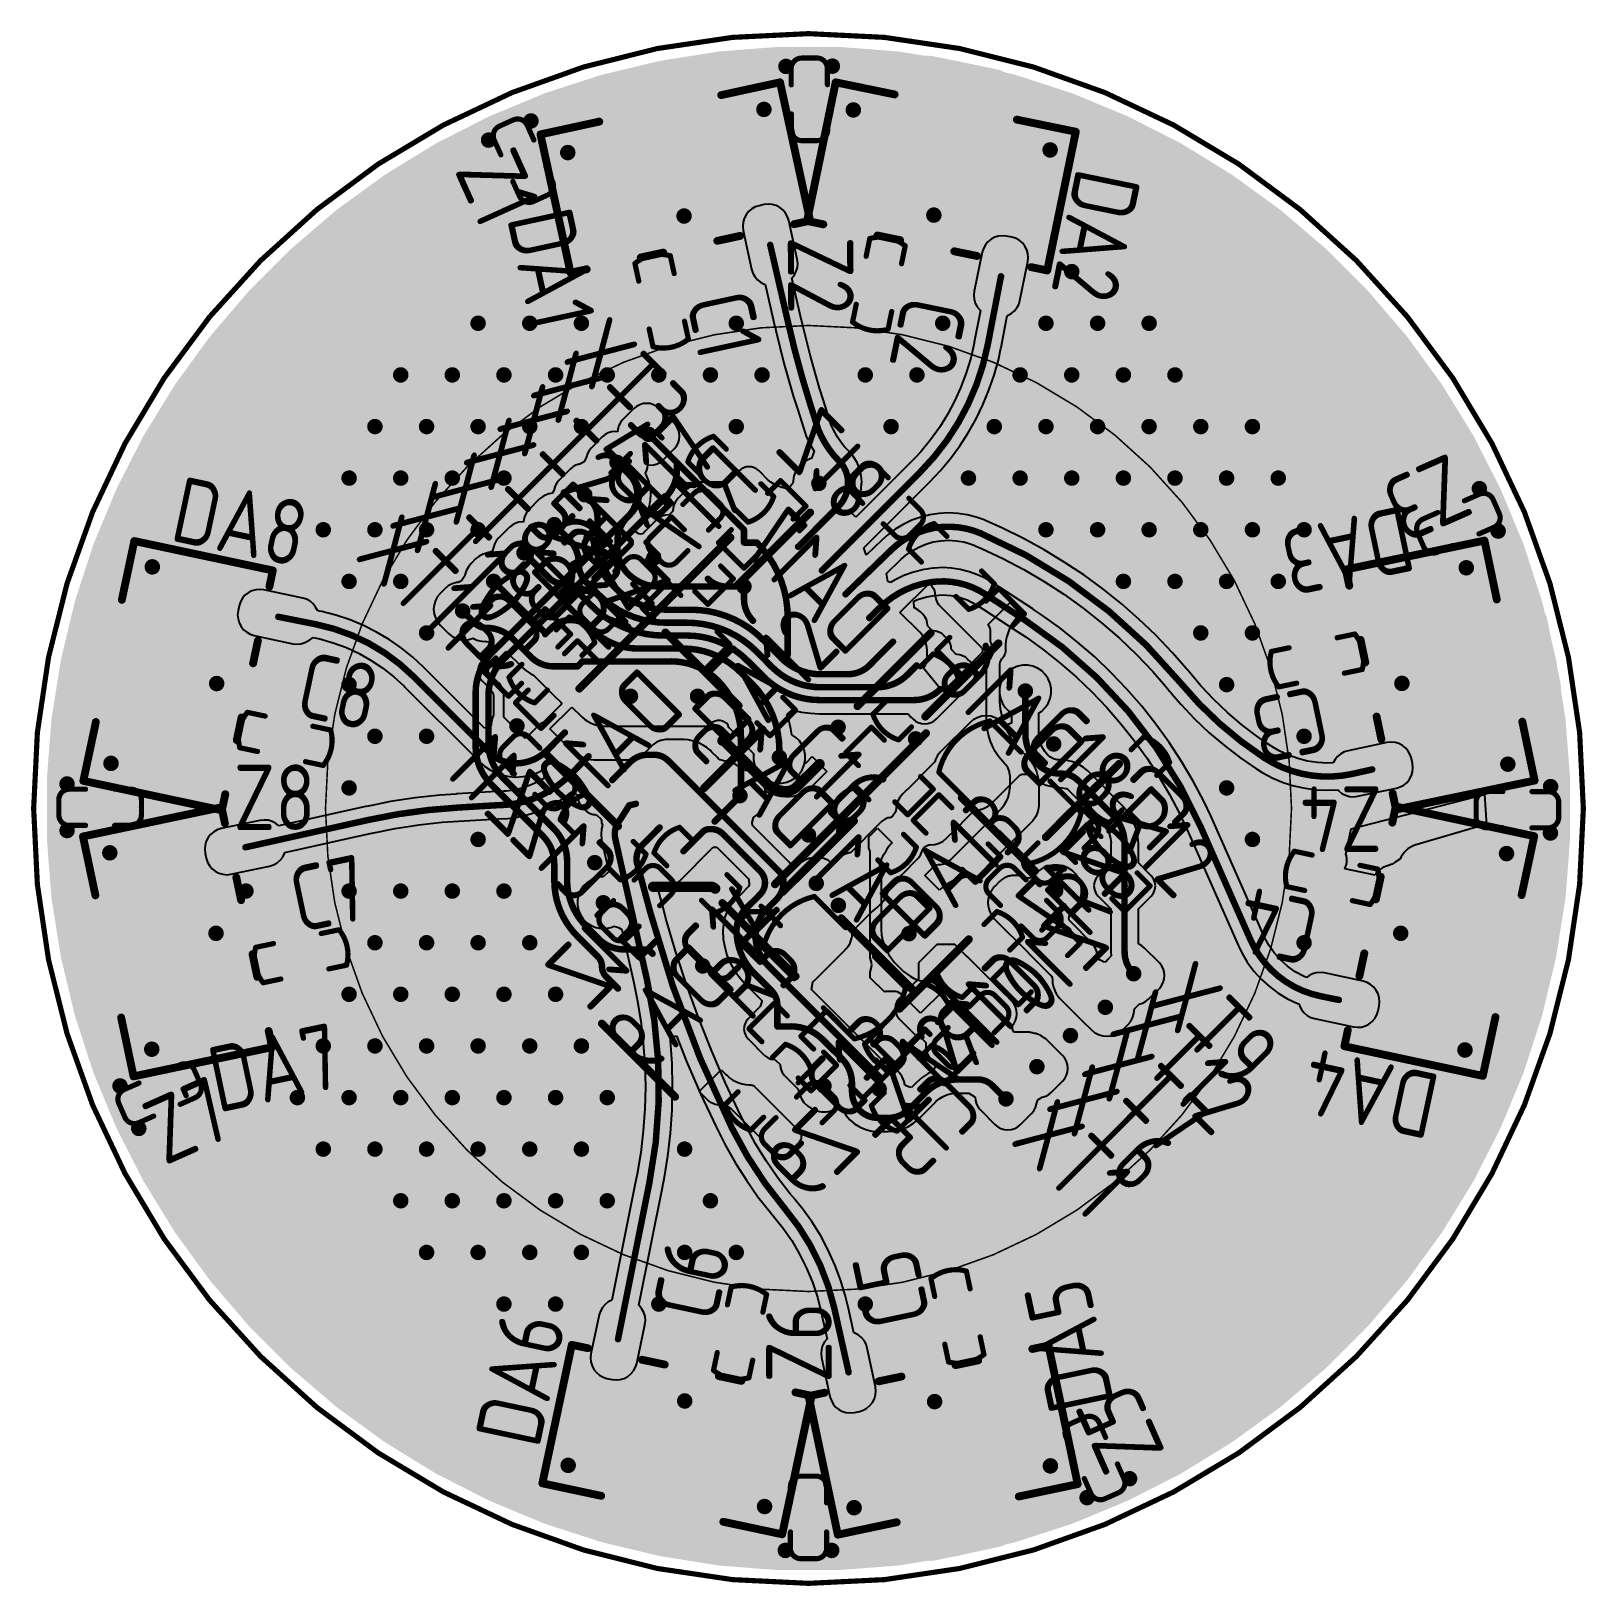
# Model space of a CAD drawing. Header units: inches. Extents: x -0.59 to 0.59, y -0.59 to 0.59.
import ezdxf

# ---------------------------------------------------------------- set-up
doc = ezdxf.new("R2010")
doc.units = ezdxf.units.IN
doc.header["$MEASUREMENT"] = 0
for name, color, linetype in [('Board', 216, 'Continuous'), ('Bottom Layer', 5, 'Continuous'), ('Bottom Overlay', 54, 'Continuous'), ('Bottom Solder', 6, 'Continuous'), ('GND', 76, 'Continuous'), ('Pad Holes', 156, 'Continuous'), ('Top Layer', 1, 'Continuous'), ('Top Overlay', 2, 'Continuous'), ('Top Solder', 216, 'Continuous'), ('VCC', 16, 'Continuous'), ('Via Holes', 16, 'Continuous')]:
    doc.layers.add(name, color=color, linetype=linetype)
doc.styles.add('GOST type A', font='', dxfattribs={"height": 0.2})
doc.styles.get('GOST type A').set_extended_font_data('GOST type A')

# ---------------------------------------------------------------- blocks, each defined once
blk = doc.blocks.new('PAD_B_1')
at = {"layer": 'Bottom Layer'}
h = blk.add_hatch(color=5, dxfattribs=at)
edge = h.paths.add_edge_path()
edge.add_arc((-0.0043, 0.0024), 0.00945, 90, 180)
edge.add_line((-0.0138, 0.0024), (-0.0138, -0.0024))
edge.add_arc((-0.0043, -0.0024), 0.00945, 180, 270)
edge.add_line((-0.0043, -0.0118), (0.0043, -0.0118))
edge.add_arc((0.0043, -0.0024), 0.00945, 270, 360)
edge.add_line((0.0138, -0.0024), (0.0138, 0.0024))
edge.add_arc((0.0043, 0.0024), 0.00945, 0, 90)
edge.add_line((0.0043, 0.0118), (-0.0043, 0.0118))
at = {"layer": 'Bottom Solder'}
h = blk.add_hatch(color=6, dxfattribs=at)
edge = h.paths.add_edge_path()
edge.add_arc((-0.0043, 0.0024), 0.00945, 90, 180)
edge.add_line((-0.0138, 0.0024), (-0.0138, -0.0024))
edge.add_arc((-0.0043, -0.0024), 0.00945, 180, 270)
edge.add_line((-0.0043, -0.0118), (0.0043, -0.0118))
edge.add_arc((0.0043, -0.0024), 0.00945, 270, 360)
edge.add_line((0.0138, -0.0024), (0.0138, 0.0024))
edge.add_arc((0.0043, 0.0024), 0.00945, 0, 90)
edge.add_line((0.0043, 0.0118), (-0.0043, 0.0118))
at = {"layer": 'Pad Holes'}
h = blk.add_hatch(color=7, dxfattribs=at)
edge = h.paths.add_edge_path()
edge.add_arc((0, 0), 0.00591, 0, 360)
at = {"layer": 'Top Layer'}
h = blk.add_hatch(color=1, dxfattribs=at)
edge = h.paths.add_edge_path()
edge.add_arc((-0.0043, 0.0024), 0.00945, 90, 180)
edge.add_line((-0.0138, 0.0024), (-0.0138, -0.0024))
edge.add_arc((-0.0043, -0.0024), 0.00945, 180, 270)
edge.add_line((-0.0043, -0.0118), (0.0043, -0.0118))
edge.add_arc((0.0043, -0.0024), 0.00945, 270, 360)
edge.add_line((0.0138, -0.0024), (0.0138, 0.0024))
edge.add_arc((0.0043, 0.0024), 0.00945, 0, 90)
edge.add_line((0.0043, 0.0118), (-0.0043, 0.0118))
at = {"layer": 'Top Solder'}
h = blk.add_hatch(color=216, dxfattribs=at)
edge = h.paths.add_edge_path()
edge.add_arc((-0.0043, 0.0024), 0.00945, 90, 180)
edge.add_line((-0.0138, 0.0024), (-0.0138, -0.0024))
edge.add_arc((-0.0043, -0.0024), 0.00945, 180, 270)
edge.add_line((-0.0043, -0.0118), (0.0043, -0.0118))
edge.add_arc((0.0043, -0.0024), 0.00945, 270, 360)
edge.add_line((0.0138, -0.0024), (0.0138, 0.0024))
edge.add_arc((0.0043, 0.0024), 0.00945, 0, 90)
edge.add_line((0.0043, 0.0118), (-0.0043, 0.0118))
at = {"layer": 'Top Overlay', "style": 'GOST type A'}
blk.add_text('XT11', height=0.05, dxfattribs=at).set_placement((-0.0884, -0.0299))
blk = doc.blocks.new('PAD_B_2')
at = {"layer": 'Bottom Layer'}
h = blk.add_hatch(color=5, dxfattribs=at)
edge = h.paths.add_edge_path()
edge.add_arc((-0.0043, 0.0024), 0.00945, 90, 180)
edge.add_line((-0.0138, 0.0024), (-0.0138, -0.0024))
edge.add_arc((-0.0043, -0.0024), 0.00945, 180, 270)
edge.add_line((-0.0043, -0.0118), (0.0043, -0.0118))
edge.add_arc((0.0043, -0.0024), 0.00945, 270, 360)
edge.add_line((0.0138, -0.0024), (0.0138, 0.0024))
edge.add_arc((0.0043, 0.0024), 0.00945, 0, 90)
edge.add_line((0.0043, 0.0118), (-0.0043, 0.0118))
at = {"layer": 'Bottom Solder'}
h = blk.add_hatch(color=6, dxfattribs=at)
edge = h.paths.add_edge_path()
edge.add_arc((-0.0043, 0.0024), 0.00945, 90, 180)
edge.add_line((-0.0138, 0.0024), (-0.0138, -0.0024))
edge.add_arc((-0.0043, -0.0024), 0.00945, 180, 270)
edge.add_line((-0.0043, -0.0118), (0.0043, -0.0118))
edge.add_arc((0.0043, -0.0024), 0.00945, 270, 360)
edge.add_line((0.0138, -0.0024), (0.0138, 0.0024))
edge.add_arc((0.0043, 0.0024), 0.00945, 0, 90)
edge.add_line((0.0043, 0.0118), (-0.0043, 0.0118))
at = {"layer": 'Pad Holes'}
h = blk.add_hatch(color=7, dxfattribs=at)
edge = h.paths.add_edge_path()
edge.add_arc((0, 0), 0.00591, 0, 360)
at = {"layer": 'Top Layer'}
h = blk.add_hatch(color=1, dxfattribs=at)
edge = h.paths.add_edge_path()
edge.add_arc((-0.0043, 0.0024), 0.00945, 90, 180)
edge.add_line((-0.0138, 0.0024), (-0.0138, -0.0024))
edge.add_arc((-0.0043, -0.0024), 0.00945, 180, 270)
edge.add_line((-0.0043, -0.0118), (0.0043, -0.0118))
edge.add_arc((0.0043, -0.0024), 0.00945, 270, 360)
edge.add_line((0.0138, -0.0024), (0.0138, 0.0024))
edge.add_arc((0.0043, 0.0024), 0.00945, 0, 90)
edge.add_line((0.0043, 0.0118), (-0.0043, 0.0118))
at = {"layer": 'Top Solder'}
h = blk.add_hatch(color=216, dxfattribs=at)
edge = h.paths.add_edge_path()
edge.add_arc((-0.0043, 0.0024), 0.00945, 90, 180)
edge.add_line((-0.0138, 0.0024), (-0.0138, -0.0024))
edge.add_arc((-0.0043, -0.0024), 0.00945, 180, 270)
edge.add_line((-0.0043, -0.0118), (0.0043, -0.0118))
edge.add_arc((0.0043, -0.0024), 0.00945, 270, 360)
edge.add_line((0.0138, -0.0024), (0.0138, 0.0024))
edge.add_arc((0.0043, 0.0024), 0.00945, 0, 90)
edge.add_line((0.0043, 0.0118), (-0.0043, 0.0118))
at = {"layer": 'Top Overlay', "style": 'GOST type A'}
blk.add_text('XT10', height=0.05, dxfattribs=at).set_placement((-0.0891, -0.0264))
blk = doc.blocks.new('RC0402_3')
at = {"layer": 'Top Layer'}
h = blk.add_hatch(color=1, dxfattribs=at)
edge = h.paths.add_edge_path()
edge.add_arc((-0.0285, -0.0089), 0.00295, 180, 270)
edge.add_line((-0.0285, -0.0118), (-0.0108, -0.0118))
edge.add_arc((-0.0108, -0.0089), 0.00295, 270, 360)
edge.add_line((-0.0079, -0.0089), (-0.0079, 0.0089))
edge.add_arc((-0.0108, 0.0089), 0.00295, 0, 90)
edge.add_line((-0.0108, 0.0118), (-0.0285, 0.0118))
edge.add_arc((-0.0285, 0.0089), 0.00295, 90, 180)
edge.add_line((-0.0315, 0.0089), (-0.0315, -0.0089))
h = blk.add_hatch(color=1, dxfattribs=at)
edge = h.paths.add_edge_path()
edge.add_arc((0.0108, -0.0089), 0.00295, 180, 270)
edge.add_line((0.0108, -0.0118), (0.0285, -0.0118))
edge.add_arc((0.0285, -0.0089), 0.00295, 270, 360)
edge.add_line((0.0315, -0.0089), (0.0315, 0.0089))
edge.add_arc((0.0285, 0.0089), 0.00295, 0, 90)
edge.add_line((0.0285, 0.0118), (0.0108, 0.0118))
edge.add_arc((0.0108, 0.0089), 0.00295, 90, 180)
edge.add_line((0.0079, 0.0089), (0.0079, -0.0089))
at = {"layer": 'Top Solder'}
h = blk.add_hatch(color=216, dxfattribs=at)
edge = h.paths.add_edge_path()
edge.add_arc((-0.0285, -0.0089), 0.00295, 180, 270)
edge.add_line((-0.0285, -0.0118), (-0.0108, -0.0118))
edge.add_arc((-0.0108, -0.0089), 0.00295, 270, 360)
edge.add_line((-0.0079, -0.0089), (-0.0079, 0.0089))
edge.add_arc((-0.0108, 0.0089), 0.00295, 0, 90)
edge.add_line((-0.0108, 0.0118), (-0.0285, 0.0118))
edge.add_arc((-0.0285, 0.0089), 0.00295, 90, 180)
edge.add_line((-0.0315, 0.0089), (-0.0315, -0.0089))
h = blk.add_hatch(color=216, dxfattribs=at)
edge = h.paths.add_edge_path()
edge.add_arc((0.0108, -0.0089), 0.00295, 180, 270)
edge.add_line((0.0108, -0.0118), (0.0285, -0.0118))
edge.add_arc((0.0285, -0.0089), 0.00295, 270, 360)
edge.add_line((0.0315, -0.0089), (0.0315, 0.0089))
edge.add_arc((0.0285, 0.0089), 0.00295, 0, 90)
edge.add_line((0.0285, 0.0118), (0.0108, 0.0118))
edge.add_arc((0.0108, 0.0089), 0.00295, 90, 180)
edge.add_line((0.0079, 0.0089), (0.0079, -0.0089))
at = {"layer": 'Top Overlay'}
for points in [[(-0.0335, 0.0138, 0.00394, 0.00394, 0), (-0.0335, -0.0138, 0.00394, 0.00394, 0)], [(-0.0335, 0.0138, 0.00394, 0.00394, 0), (-0.0197, 0.0138, 0.00394, 0.00394, 0)], [(0.0195, 0.0138, 0.00394, 0.00394, 0), (0.0335, 0.0138, 0.00394, 0.00394, 0)], [(0.0335, 0.0138, 0.00394, 0.00394, 0), (0.0335, -0.0138, 0.00394, 0.00394, 0)], [(-0.0335, -0.0138, 0.00394, 0.00394, 0), (-0.0195, -0.0138, 0.00394, 0.00394, 0)], [(0.0197, -0.0138, 0.00394, 0.00394, 0), (0.0335, -0.0138, 0.00394, 0.00394, 0)]]:
    blk.add_lwpolyline(points, format="xyseb", dxfattribs=at)
for points in [[(-0.0344, 0.0138, 0.00197, 0.00197, 1), (-0.0325, 0.0138, 0.00197, 0.00197, 1)], [(-0.0344, 0.0138, 0.00197, 0.00197, 1), (-0.0325, 0.0138, 0.00197, 0.00197, 1)], [(-0.0206, 0.0138, 0.00197, 0.00197, 1), (-0.0187, 0.0138, 0.00197, 0.00197, 1)], [(0.0185, 0.0138, 0.00197, 0.00197, 1), (0.0205, 0.0138, 0.00197, 0.00197, 1)], [(0.0325, 0.0138, 0.00197, 0.00197, 1), (0.0344, 0.0138, 0.00197, 0.00197, 1)], [(0.0325, 0.0138, 0.00197, 0.00197, 1), (0.0344, 0.0138, 0.00197, 0.00197, 1)], [(-0.0344, -0.0138, 0.00197, 0.00197, 1), (-0.0325, -0.0138, 0.00197, 0.00197, 1)], [(-0.0344, -0.0138, 0.00197, 0.00197, 1), (-0.0325, -0.0138, 0.00197, 0.00197, 1)], [(-0.0205, -0.0138, 0.00197, 0.00197, 1), (-0.0185, -0.0138, 0.00197, 0.00197, 1)], [(0.0187, -0.0138, 0.00197, 0.00197, 1), (0.0206, -0.0138, 0.00197, 0.00197, 1)], [(0.0325, -0.0138, 0.00197, 0.00197, 1), (0.0344, -0.0138, 0.00197, 0.00197, 1)], [(0.0325, -0.0138, 0.00197, 0.00197, 1), (0.0344, -0.0138, 0.00197, 0.00197, 1)]]:
    blk.add_lwpolyline(points, format="xyseb", close=True, dxfattribs=at)
at = {"layer": 'Top Overlay', "style": 'GOST type A'}
blk.add_text('R4', height=0.05, dxfattribs=at).set_placement((0.0404, -0.0084))
blk = doc.blocks.new('RC0402_4')
at = {"layer": 'Top Layer'}
h = blk.add_hatch(color=1, dxfattribs=at)
edge = h.paths.add_edge_path()
edge.add_arc((-0.0285, -0.0089), 0.00295, 180, 270)
edge.add_line((-0.0285, -0.0118), (-0.0108, -0.0118))
edge.add_arc((-0.0108, -0.0089), 0.00295, 270, 360)
edge.add_line((-0.0079, -0.0089), (-0.0079, 0.0089))
edge.add_arc((-0.0108, 0.0089), 0.00295, 0, 90)
edge.add_line((-0.0108, 0.0118), (-0.0285, 0.0118))
edge.add_arc((-0.0285, 0.0089), 0.00295, 90, 180)
edge.add_line((-0.0315, 0.0089), (-0.0315, -0.0089))
h = blk.add_hatch(color=1, dxfattribs=at)
edge = h.paths.add_edge_path()
edge.add_arc((0.0108, -0.0089), 0.00295, 180, 270)
edge.add_line((0.0108, -0.0118), (0.0285, -0.0118))
edge.add_arc((0.0285, -0.0089), 0.00295, 270, 360)
edge.add_line((0.0315, -0.0089), (0.0315, 0.0089))
edge.add_arc((0.0285, 0.0089), 0.00295, 0, 90)
edge.add_line((0.0285, 0.0118), (0.0108, 0.0118))
edge.add_arc((0.0108, 0.0089), 0.00295, 90, 180)
edge.add_line((0.0079, 0.0089), (0.0079, -0.0089))
at = {"layer": 'Top Solder'}
h = blk.add_hatch(color=216, dxfattribs=at)
edge = h.paths.add_edge_path()
edge.add_arc((-0.0285, -0.0089), 0.00295, 180, 270)
edge.add_line((-0.0285, -0.0118), (-0.0108, -0.0118))
edge.add_arc((-0.0108, -0.0089), 0.00295, 270, 360)
edge.add_line((-0.0079, -0.0089), (-0.0079, 0.0089))
edge.add_arc((-0.0108, 0.0089), 0.00295, 0, 90)
edge.add_line((-0.0108, 0.0118), (-0.0285, 0.0118))
edge.add_arc((-0.0285, 0.0089), 0.00295, 90, 180)
edge.add_line((-0.0315, 0.0089), (-0.0315, -0.0089))
h = blk.add_hatch(color=216, dxfattribs=at)
edge = h.paths.add_edge_path()
edge.add_arc((0.0108, -0.0089), 0.00295, 180, 270)
edge.add_line((0.0108, -0.0118), (0.0285, -0.0118))
edge.add_arc((0.0285, -0.0089), 0.00295, 270, 360)
edge.add_line((0.0315, -0.0089), (0.0315, 0.0089))
edge.add_arc((0.0285, 0.0089), 0.00295, 0, 90)
edge.add_line((0.0285, 0.0118), (0.0108, 0.0118))
edge.add_arc((0.0108, 0.0089), 0.00295, 90, 180)
edge.add_line((0.0079, 0.0089), (0.0079, -0.0089))
at = {"layer": 'Top Overlay'}
for points in [[(-0.0335, 0.0138, 0.00394, 0.00394, 0), (-0.0335, -0.0138, 0.00394, 0.00394, 0)], [(-0.0335, 0.0138, 0.00394, 0.00394, 0), (-0.0197, 0.0138, 0.00394, 0.00394, 0)], [(0.0195, 0.0138, 0.00394, 0.00394, 0), (0.0335, 0.0138, 0.00394, 0.00394, 0)], [(0.0335, 0.0138, 0.00394, 0.00394, 0), (0.0335, -0.0138, 0.00394, 0.00394, 0)], [(-0.0335, -0.0138, 0.00394, 0.00394, 0), (-0.0195, -0.0138, 0.00394, 0.00394, 0)], [(0.0197, -0.0138, 0.00394, 0.00394, 0), (0.0335, -0.0138, 0.00394, 0.00394, 0)]]:
    blk.add_lwpolyline(points, format="xyseb", dxfattribs=at)
for points in [[(-0.0344, 0.0138, 0.00197, 0.00197, 1), (-0.0325, 0.0138, 0.00197, 0.00197, 1)], [(-0.0344, 0.0138, 0.00197, 0.00197, 1), (-0.0325, 0.0138, 0.00197, 0.00197, 1)], [(-0.0206, 0.0138, 0.00197, 0.00197, 1), (-0.0187, 0.0138, 0.00197, 0.00197, 1)], [(0.0185, 0.0138, 0.00197, 0.00197, 1), (0.0205, 0.0138, 0.00197, 0.00197, 1)], [(0.0325, 0.0138, 0.00197, 0.00197, 1), (0.0344, 0.0138, 0.00197, 0.00197, 1)], [(0.0325, 0.0138, 0.00197, 0.00197, 1), (0.0344, 0.0138, 0.00197, 0.00197, 1)], [(-0.0344, -0.0138, 0.00197, 0.00197, 1), (-0.0325, -0.0138, 0.00197, 0.00197, 1)], [(-0.0344, -0.0138, 0.00197, 0.00197, 1), (-0.0325, -0.0138, 0.00197, 0.00197, 1)], [(-0.0205, -0.0138, 0.00197, 0.00197, 1), (-0.0185, -0.0138, 0.00197, 0.00197, 1)], [(0.0187, -0.0138, 0.00197, 0.00197, 1), (0.0206, -0.0138, 0.00197, 0.00197, 1)], [(0.0325, -0.0138, 0.00197, 0.00197, 1), (0.0344, -0.0138, 0.00197, 0.00197, 1)], [(0.0325, -0.0138, 0.00197, 0.00197, 1), (0.0344, -0.0138, 0.00197, 0.00197, 1)]]:
    blk.add_lwpolyline(points, format="xyseb", close=True, dxfattribs=at)
at = {"layer": 'Top Overlay', "style": 'GOST type A'}
blk.add_text('R3', height=0.05, dxfattribs=at).set_placement((0.041, -0.0087))
blk = doc.blocks.new('IND0402_5')
at = {"layer": 'Top Layer'}
h = blk.add_hatch(color=1, dxfattribs=at)
edge = h.paths.add_edge_path()
edge.add_arc((-0.0236, 0.0059), 0.00591, 90, 180)
edge.add_line((-0.0295, 0.0059), (-0.0295, -0.0059))
edge.add_arc((-0.0236, -0.0059), 0.00591, 180, 270)
edge.add_line((-0.0236, -0.0118), (-0.0118, -0.0118))
edge.add_arc((-0.0118, -0.0059), 0.00591, 270, 360)
edge.add_line((-0.0059, -0.0059), (-0.0059, 0.0059))
edge.add_arc((-0.0118, 0.0059), 0.00591, 0, 90)
edge.add_line((-0.0118, 0.0118), (-0.0236, 0.0118))
h = blk.add_hatch(color=1, dxfattribs=at)
edge = h.paths.add_edge_path()
edge.add_arc((0.0118, 0.0059), 0.00591, 90, 180)
edge.add_line((0.0059, 0.0059), (0.0059, -0.0059))
edge.add_arc((0.0118, -0.0059), 0.00591, 180, 270)
edge.add_line((0.0118, -0.0118), (0.0236, -0.0118))
edge.add_arc((0.0236, -0.0059), 0.00591, 270, 360)
edge.add_line((0.0295, -0.0059), (0.0295, 0.0059))
edge.add_arc((0.0236, 0.0059), 0.00591, 0, 90)
edge.add_line((0.0236, 0.0118), (0.0118, 0.0118))
at = {"layer": 'Top Solder'}
h = blk.add_hatch(color=216, dxfattribs=at)
edge = h.paths.add_edge_path()
edge.add_arc((-0.0236, 0.0059), 0.00591, 90, 180)
edge.add_line((-0.0295, 0.0059), (-0.0295, -0.0059))
edge.add_arc((-0.0236, -0.0059), 0.00591, 180, 270)
edge.add_line((-0.0236, -0.0118), (-0.0118, -0.0118))
edge.add_arc((-0.0118, -0.0059), 0.00591, 270, 360)
edge.add_line((-0.0059, -0.0059), (-0.0059, 0.0059))
edge.add_arc((-0.0118, 0.0059), 0.00591, 0, 90)
edge.add_line((-0.0118, 0.0118), (-0.0236, 0.0118))
h = blk.add_hatch(color=216, dxfattribs=at)
edge = h.paths.add_edge_path()
edge.add_arc((0.0118, 0.0059), 0.00591, 90, 180)
edge.add_line((0.0059, 0.0059), (0.0059, -0.0059))
edge.add_arc((0.0118, -0.0059), 0.00591, 180, 270)
edge.add_line((0.0118, -0.0118), (0.0236, -0.0118))
edge.add_arc((0.0236, -0.0059), 0.00591, 270, 360)
edge.add_line((0.0295, -0.0059), (0.0295, 0.0059))
edge.add_arc((0.0236, 0.0059), 0.00591, 0, 90)
edge.add_line((0.0236, 0.0118), (0.0118, 0.0118))
at = {"layer": 'Top Overlay'}
for points in [[(-0.0315, 0.0058, 0.00394, 0.00394, -0.414214), (-0.0235, 0.0138, 0.00394, 0.00394, 0)], [(-0.0235, 0.0138, 0.00394, 0.00394, 0), (-0.0111, 0.0138, 0.00394, 0.00394, 0)], [(0.0111, 0.0138, 0.00394, 0.00394, 0), (0.0235, 0.0138, 0.00394, 0.00394, 0)], [(0.0235, 0.0138, 0.00394, 0.00394, -0.414214), (0.0315, 0.0058, 0.00394, 0.00394, 0)], [(-0.0315, 0.0058, 0.00394, 0.00394, 0), (-0.0315, 0, 0.00394, 0.00394, 0)], [(-0.0315, 0, 0.00394, 0.00394, 0), (-0.0315, -0.0058, 0.00394, 0.00394, 0)], [(0.0315, 0.0058, 0.00394, 0.00394, 0), (0.0315, 0, 0.00394, 0.00394, 0)], [(0.0315, 0, 0.00394, 0.00394, 0), (0.0315, -0.0058, 0.00394, 0.00394, 0)], [(-0.0235, -0.0138, 0.00394, 0.00394, -0.414214), (-0.0315, -0.0058, 0.00394, 0.00394, 0)], [(-0.0235, -0.0138, 0.00394, 0.00394, 0), (-0.0111, -0.0138, 0.00394, 0.00394, 0)], [(0.0111, -0.0138, 0.00394, 0.00394, 0), (0.0235, -0.0138, 0.00394, 0.00394, 0)], [(0.0315, -0.0058, 0.00394, 0.00394, -0.414214), (0.0235, -0.0138, 0.00394, 0.00394, 0)]]:
    blk.add_lwpolyline(points, format="xyseb", dxfattribs=at)
for points in [[(-0.0245, 0.0138, 0.00197, 0.00197, 1), (-0.0225, 0.0138, 0.00197, 0.00197, 1)], [(-0.0245, 0.0138, 0.00197, 0.00197, 1), (-0.0225, 0.0138, 0.00197, 0.00197, 1)], [(-0.0121, 0.0138, 0.00197, 0.00197, 1), (-0.0101, 0.0138, 0.00197, 0.00197, 1)], [(0.0101, 0.0138, 0.00197, 0.00197, 1), (0.0121, 0.0138, 0.00197, 0.00197, 1)], [(0.0225, 0.0138, 0.00197, 0.00197, 1), (0.0245, 0.0138, 0.00197, 0.00197, 1)], [(0.0225, 0.0138, 0.00197, 0.00197, 1), (0.0245, 0.0138, 0.00197, 0.00197, 1)], [(-0.0325, 0.0058, 0.00197, 0.00197, 1), (-0.0305, 0.0058, 0.00197, 0.00197, 1)], [(-0.0325, 0.0058, 0.00197, 0.00197, 1), (-0.0305, 0.0058, 0.00197, 0.00197, 1)], [(-0.0325, 0, 0.00197, 0.00197, 1), (-0.0305, 0, 0.00197, 0.00197, 1)], [(-0.0325, 0, 0.00197, 0.00197, 1), (-0.0305, 0, 0.00197, 0.00197, 1)], [(0.0305, 0.0058, 0.00197, 0.00197, 1), (0.0325, 0.0058, 0.00197, 0.00197, 1)], [(0.0305, 0.0058, 0.00197, 0.00197, 1), (0.0325, 0.0058, 0.00197, 0.00197, 1)], [(0.0305, 0, 0.00197, 0.00197, 1), (0.0325, 0, 0.00197, 0.00197, 1)], [(0.0305, 0, 0.00197, 0.00197, 1), (0.0325, 0, 0.00197, 0.00197, 1)], [(-0.0325, -0.0058, 0.00197, 0.00197, 1), (-0.0305, -0.0058, 0.00197, 0.00197, 1)], [(-0.0325, -0.0058, 0.00197, 0.00197, 1), (-0.0305, -0.0058, 0.00197, 0.00197, 1)], [(-0.0245, -0.0138, 0.00197, 0.00197, 1), (-0.0225, -0.0138, 0.00197, 0.00197, 1)], [(-0.0245, -0.0138, 0.00197, 0.00197, 1), (-0.0225, -0.0138, 0.00197, 0.00197, 1)], [(-0.0121, -0.0138, 0.00197, 0.00197, 1), (-0.0101, -0.0138, 0.00197, 0.00197, 1)], [(0.0101, -0.0138, 0.00197, 0.00197, 1), (0.0121, -0.0138, 0.00197, 0.00197, 1)], [(0.0225, -0.0138, 0.00197, 0.00197, 1), (0.0245, -0.0138, 0.00197, 0.00197, 1)], [(0.0225, -0.0138, 0.00197, 0.00197, 1), (0.0245, -0.0138, 0.00197, 0.00197, 1)], [(0.0305, -0.0058, 0.00197, 0.00197, 1), (0.0325, -0.0058, 0.00197, 0.00197, 1)], [(0.0305, -0.0058, 0.00197, 0.00197, 1), (0.0325, -0.0058, 0.00197, 0.00197, 1)]]:
    blk.add_lwpolyline(points, format="xyseb", close=True, dxfattribs=at)
at = {"layer": 'Top Overlay', "style": 'GOST type A'}
blk.add_text('Z14', height=0.05, rotation=90, dxfattribs=at).set_placement((-0.0357, -0.0238))
blk = doc.blocks.new('PAD_6')
at = {"layer": 'Bottom Layer'}
h = blk.add_hatch(color=5, dxfattribs=at)
edge = h.paths.add_edge_path()
edge.add_arc((-0.0043, 0.0024), 0.00945, 90, 180)
edge.add_line((-0.0138, 0.0024), (-0.0138, -0.0024))
edge.add_arc((-0.0043, -0.0024), 0.00945, 180, 270)
edge.add_line((-0.0043, -0.0118), (0.0043, -0.0118))
edge.add_arc((0.0043, -0.0024), 0.00945, 270, 360)
edge.add_line((0.0138, -0.0024), (0.0138, 0.0024))
edge.add_arc((0.0043, 0.0024), 0.00945, 0, 90)
edge.add_line((0.0043, 0.0118), (-0.0043, 0.0118))
at = {"layer": 'Bottom Solder'}
h = blk.add_hatch(color=6, dxfattribs=at)
edge = h.paths.add_edge_path()
edge.add_arc((-0.0043, 0.0024), 0.00945, 90, 180)
edge.add_line((-0.0138, 0.0024), (-0.0138, -0.0024))
edge.add_arc((-0.0043, -0.0024), 0.00945, 180, 270)
edge.add_line((-0.0043, -0.0118), (0.0043, -0.0118))
edge.add_arc((0.0043, -0.0024), 0.00945, 270, 360)
edge.add_line((0.0138, -0.0024), (0.0138, 0.0024))
edge.add_arc((0.0043, 0.0024), 0.00945, 0, 90)
edge.add_line((0.0043, 0.0118), (-0.0043, 0.0118))
at = {"layer": 'Pad Holes'}
h = blk.add_hatch(color=7, dxfattribs=at)
edge = h.paths.add_edge_path()
edge.add_arc((0, 0), 0.00591, 0, 360)
at = {"layer": 'Top Layer'}
h = blk.add_hatch(color=1, dxfattribs=at)
edge = h.paths.add_edge_path()
edge.add_arc((-0.0043, 0.0024), 0.00945, 90, 180)
edge.add_line((-0.0138, 0.0024), (-0.0138, -0.0024))
edge.add_arc((-0.0043, -0.0024), 0.00945, 180, 270)
edge.add_line((-0.0043, -0.0118), (0.0043, -0.0118))
edge.add_arc((0.0043, -0.0024), 0.00945, 270, 360)
edge.add_line((0.0138, -0.0024), (0.0138, 0.0024))
edge.add_arc((0.0043, 0.0024), 0.00945, 0, 90)
edge.add_line((0.0043, 0.0118), (-0.0043, 0.0118))
at = {"layer": 'Top Solder'}
h = blk.add_hatch(color=216, dxfattribs=at)
edge = h.paths.add_edge_path()
edge.add_arc((-0.0043, 0.0024), 0.00945, 90, 180)
edge.add_line((-0.0138, 0.0024), (-0.0138, -0.0024))
edge.add_arc((-0.0043, -0.0024), 0.00945, 180, 270)
edge.add_line((-0.0043, -0.0118), (0.0043, -0.0118))
edge.add_arc((0.0043, -0.0024), 0.00945, 270, 360)
edge.add_line((0.0138, -0.0024), (0.0138, 0.0024))
edge.add_arc((0.0043, 0.0024), 0.00945, 0, 90)
edge.add_line((0.0043, 0.0118), (-0.0043, 0.0118))
at = {"layer": 'Top Overlay', "style": 'GOST type A'}
blk.add_text('XT12', height=0.05, dxfattribs=at).set_placement((0.0139, -0.0125))
blk = doc.blocks.new('RC0402_7')
at = {"layer": 'Top Layer'}
h = blk.add_hatch(color=1, dxfattribs=at)
edge = h.paths.add_edge_path()
edge.add_arc((-0.0285, -0.0089), 0.00295, 180, 270)
edge.add_line((-0.0285, -0.0118), (-0.0108, -0.0118))
edge.add_arc((-0.0108, -0.0089), 0.00295, 270, 360)
edge.add_line((-0.0079, -0.0089), (-0.0079, 0.0089))
edge.add_arc((-0.0108, 0.0089), 0.00295, 0, 90)
edge.add_line((-0.0108, 0.0118), (-0.0285, 0.0118))
edge.add_arc((-0.0285, 0.0089), 0.00295, 90, 180)
edge.add_line((-0.0315, 0.0089), (-0.0315, -0.0089))
h = blk.add_hatch(color=1, dxfattribs=at)
edge = h.paths.add_edge_path()
edge.add_arc((0.0108, -0.0089), 0.00295, 180, 270)
edge.add_line((0.0108, -0.0118), (0.0285, -0.0118))
edge.add_arc((0.0285, -0.0089), 0.00295, 270, 360)
edge.add_line((0.0315, -0.0089), (0.0315, 0.0089))
edge.add_arc((0.0285, 0.0089), 0.00295, 0, 90)
edge.add_line((0.0285, 0.0118), (0.0108, 0.0118))
edge.add_arc((0.0108, 0.0089), 0.00295, 90, 180)
edge.add_line((0.0079, 0.0089), (0.0079, -0.0089))
at = {"layer": 'Top Solder'}
h = blk.add_hatch(color=216, dxfattribs=at)
edge = h.paths.add_edge_path()
edge.add_arc((-0.0285, -0.0089), 0.00295, 180, 270)
edge.add_line((-0.0285, -0.0118), (-0.0108, -0.0118))
edge.add_arc((-0.0108, -0.0089), 0.00295, 270, 360)
edge.add_line((-0.0079, -0.0089), (-0.0079, 0.0089))
edge.add_arc((-0.0108, 0.0089), 0.00295, 0, 90)
edge.add_line((-0.0108, 0.0118), (-0.0285, 0.0118))
edge.add_arc((-0.0285, 0.0089), 0.00295, 90, 180)
edge.add_line((-0.0315, 0.0089), (-0.0315, -0.0089))
h = blk.add_hatch(color=216, dxfattribs=at)
edge = h.paths.add_edge_path()
edge.add_arc((0.0108, -0.0089), 0.00295, 180, 270)
edge.add_line((0.0108, -0.0118), (0.0285, -0.0118))
edge.add_arc((0.0285, -0.0089), 0.00295, 270, 360)
edge.add_line((0.0315, -0.0089), (0.0315, 0.0089))
edge.add_arc((0.0285, 0.0089), 0.00295, 0, 90)
edge.add_line((0.0285, 0.0118), (0.0108, 0.0118))
edge.add_arc((0.0108, 0.0089), 0.00295, 90, 180)
edge.add_line((0.0079, 0.0089), (0.0079, -0.0089))
at = {"layer": 'Top Overlay'}
for points in [[(-0.0335, 0.0138, 0.00394, 0.00394, 0), (-0.0197, 0.0138, 0.00394, 0.00394, 0)], [(-0.0335, 0.0138, 0.00394, 0.00394, 0), (-0.0335, -0.0138, 0.00394, 0.00394, 0)], [(0.0195, 0.0138, 0.00394, 0.00394, 0), (0.0335, 0.0138, 0.00394, 0.00394, 0)], [(0.0335, 0.0138, 0.00394, 0.00394, 0), (0.0335, -0.0138, 0.00394, 0.00394, 0)], [(-0.0335, -0.0138, 0.00394, 0.00394, 0), (-0.0195, -0.0138, 0.00394, 0.00394, 0)], [(0.0197, -0.0138, 0.00394, 0.00394, 0), (0.0335, -0.0138, 0.00394, 0.00394, 0)]]:
    blk.add_lwpolyline(points, format="xyseb", dxfattribs=at)
for points in [[(-0.0344, 0.0138, 0.00197, 0.00197, 1), (-0.0325, 0.0138, 0.00197, 0.00197, 1)], [(-0.0344, 0.0138, 0.00197, 0.00197, 1), (-0.0325, 0.0138, 0.00197, 0.00197, 1)], [(-0.0206, 0.0138, 0.00197, 0.00197, 1), (-0.0187, 0.0138, 0.00197, 0.00197, 1)], [(0.0185, 0.0138, 0.00197, 0.00197, 1), (0.0205, 0.0138, 0.00197, 0.00197, 1)], [(0.0325, 0.0138, 0.00197, 0.00197, 1), (0.0344, 0.0138, 0.00197, 0.00197, 1)], [(0.0325, 0.0138, 0.00197, 0.00197, 1), (0.0344, 0.0138, 0.00197, 0.00197, 1)], [(-0.0344, -0.0138, 0.00197, 0.00197, 1), (-0.0325, -0.0138, 0.00197, 0.00197, 1)], [(-0.0344, -0.0138, 0.00197, 0.00197, 1), (-0.0325, -0.0138, 0.00197, 0.00197, 1)], [(-0.0205, -0.0138, 0.00197, 0.00197, 1), (-0.0185, -0.0138, 0.00197, 0.00197, 1)], [(0.0187, -0.0138, 0.00197, 0.00197, 1), (0.0206, -0.0138, 0.00197, 0.00197, 1)], [(0.0325, -0.0138, 0.00197, 0.00197, 1), (0.0344, -0.0138, 0.00197, 0.00197, 1)], [(0.0325, -0.0138, 0.00197, 0.00197, 1), (0.0344, -0.0138, 0.00197, 0.00197, 1)]]:
    blk.add_lwpolyline(points, format="xyseb", close=True, dxfattribs=at)
at = {"layer": 'Top Overlay', "style": 'GOST type A'}
blk.add_text('R8', height=0.05, dxfattribs=at).set_placement((0.0379, -0.0154))
blk = doc.blocks.new('CC0805_8')
at = {"layer": 'Top Layer'}
h = blk.add_hatch(color=1, dxfattribs=at)
edge = h.paths.add_edge_path()
edge.add_arc((-0.0413, -0.0157), 0.00984, 180, 270)
edge.add_line((-0.0413, -0.0256), (-0.0217, -0.0256))
edge.add_arc((-0.0217, -0.0157), 0.00984, 270, 360)
edge.add_line((-0.0118, -0.0157), (-0.0118, 0.0157))
edge.add_arc((-0.0217, 0.0157), 0.00984, 0, 90)
edge.add_line((-0.0217, 0.0256), (-0.0413, 0.0256))
edge.add_arc((-0.0413, 0.0157), 0.00984, 90, 180)
edge.add_line((-0.0512, 0.0157), (-0.0512, -0.0157))
h = blk.add_hatch(color=1, dxfattribs=at)
edge = h.paths.add_edge_path()
edge.add_arc((0.0217, -0.0157), 0.00984, 180, 270)
edge.add_line((0.0217, -0.0256), (0.0413, -0.0256))
edge.add_arc((0.0413, -0.0157), 0.00984, 270, 360)
edge.add_line((0.0512, -0.0157), (0.0512, 0.0157))
edge.add_arc((0.0413, 0.0157), 0.00984, 0, 90)
edge.add_line((0.0413, 0.0256), (0.0217, 0.0256))
edge.add_arc((0.0217, 0.0157), 0.00984, 90, 180)
edge.add_line((0.0118, 0.0157), (0.0118, -0.0157))
at = {"layer": 'Top Solder'}
h = blk.add_hatch(color=216, dxfattribs=at)
edge = h.paths.add_edge_path()
edge.add_arc((-0.0413, -0.0157), 0.00984, 180, 270)
edge.add_line((-0.0413, -0.0256), (-0.0217, -0.0256))
edge.add_arc((-0.0217, -0.0157), 0.00984, 270, 360)
edge.add_line((-0.0118, -0.0157), (-0.0118, 0.0157))
edge.add_arc((-0.0217, 0.0157), 0.00984, 0, 90)
edge.add_line((-0.0217, 0.0256), (-0.0413, 0.0256))
edge.add_arc((-0.0413, 0.0157), 0.00984, 90, 180)
edge.add_line((-0.0512, 0.0157), (-0.0512, -0.0157))
h = blk.add_hatch(color=216, dxfattribs=at)
edge = h.paths.add_edge_path()
edge.add_arc((0.0217, -0.0157), 0.00984, 180, 270)
edge.add_line((0.0217, -0.0256), (0.0413, -0.0256))
edge.add_arc((0.0413, -0.0157), 0.00984, 270, 360)
edge.add_line((0.0512, -0.0157), (0.0512, 0.0157))
edge.add_arc((0.0413, 0.0157), 0.00984, 0, 90)
edge.add_line((0.0413, 0.0256), (0.0217, 0.0256))
edge.add_arc((0.0217, 0.0157), 0.00984, 90, 180)
edge.add_line((0.0118, 0.0157), (0.0118, -0.0157))
at = {"layer": 'Top Overlay'}
for points in [[(-0.0492, -0.0276, 0.00394, 0.00394, -0.287074), (-0.0492, 0.0276, 0.00394, 0.00394, 0)], [(-0.0157, 0.0276, 0.00394, 0.00394, 0), (-0.0492, 0.0276, 0.00394, 0.00394, 0)], [(0.0492, 0.0276, 0.00394, 0.00394, 0), (0.0157, 0.0276, 0.00394, 0.00394, 0)], [(0.0492, 0.0276, 0.00394, 0.00394, -0.287074), (0.0492, -0.0276, 0.00394, 0.00394, 0)], [(-0.0156, -0.0276, 0.00394, 0.00394, 0), (-0.0492, -0.0276, 0.00394, 0.00394, 0)], [(0.0492, -0.0276, 0.00394, 0.00394, 0), (0.0156, -0.0276, 0.00394, 0.00394, 0)]]:
    blk.add_lwpolyline(points, format="xyseb", dxfattribs=at)
for points in [[(-0.0502, 0.0276, 0.00197, 0.00197, 1), (-0.0482, 0.0276, 0.00197, 0.00197, 1)], [(-0.0502, 0.0276, 0.00197, 0.00197, 1), (-0.0482, 0.0276, 0.00197, 0.00197, 1)], [(-0.0167, 0.0276, 0.00197, 0.00197, 1), (-0.0147, 0.0276, 0.00197, 0.00197, 1)], [(0.0147, 0.0276, 0.00197, 0.00197, 1), (0.0167, 0.0276, 0.00197, 0.00197, 1)], [(0.0482, 0.0276, 0.00197, 0.00197, 1), (0.0502, 0.0276, 0.00197, 0.00197, 1)], [(0.0482, 0.0276, 0.00197, 0.00197, 1), (0.0502, 0.0276, 0.00197, 0.00197, 1)], [(-0.0502, -0.0276, 0.00197, 0.00197, 1), (-0.0482, -0.0276, 0.00197, 0.00197, 1)], [(-0.0502, -0.0276, 0.00197, 0.00197, 1), (-0.0482, -0.0276, 0.00197, 0.00197, 1)], [(-0.0166, -0.0276, 0.00197, 0.00197, 1), (-0.0146, -0.0276, 0.00197, 0.00197, 1)], [(0.0146, -0.0276, 0.00197, 0.00197, 1), (0.0166, -0.0276, 0.00197, 0.00197, 1)], [(0.0482, -0.0276, 0.00197, 0.00197, 1), (0.0502, -0.0276, 0.00197, 0.00197, 1)], [(0.0482, -0.0276, 0.00197, 0.00197, 1), (0.0502, -0.0276, 0.00197, 0.00197, 1)]]:
    blk.add_lwpolyline(points, format="xyseb", close=True, dxfattribs=at)
at = {"layer": 'Top Overlay', "style": 'GOST type A'}
blk.add_text('C18', height=0.05, rotation=180, dxfattribs=at).set_placement((0.0207, -0.032))
blk = doc.blocks.new('PAD_9')
at = {"layer": 'Bottom Layer'}
h = blk.add_hatch(color=5, dxfattribs=at)
edge = h.paths.add_edge_path()
edge.add_arc((-0.0079, 0.0059), 0.00591, 90, 180)
edge.add_line((-0.0138, 0.0059), (-0.0138, -0.0059))
edge.add_arc((-0.0079, -0.0059), 0.00591, 180, 270)
edge.add_line((-0.0079, -0.0118), (0.0079, -0.0118))
edge.add_arc((0.0079, -0.0059), 0.00591, 270, 360)
edge.add_line((0.0138, -0.0059), (0.0138, 0.0059))
edge.add_arc((0.0079, 0.0059), 0.00591, 0, 90)
edge.add_line((0.0079, 0.0118), (-0.0079, 0.0118))
at = {"layer": 'Bottom Solder'}
h = blk.add_hatch(color=6, dxfattribs=at)
edge = h.paths.add_edge_path()
edge.add_arc((-0.0079, 0.0059), 0.00591, 90, 180)
edge.add_line((-0.0138, 0.0059), (-0.0138, -0.0059))
edge.add_arc((-0.0079, -0.0059), 0.00591, 180, 270)
edge.add_line((-0.0079, -0.0118), (0.0079, -0.0118))
edge.add_arc((0.0079, -0.0059), 0.00591, 270, 360)
edge.add_line((0.0138, -0.0059), (0.0138, 0.0059))
edge.add_arc((0.0079, 0.0059), 0.00591, 0, 90)
edge.add_line((0.0079, 0.0118), (-0.0079, 0.0118))
at = {"layer": 'Pad Holes'}
h = blk.add_hatch(color=7, dxfattribs=at)
edge = h.paths.add_edge_path()
edge.add_arc((0, 0), 0.00591, 0, 360)
at = {"layer": 'Top Layer'}
h = blk.add_hatch(color=1, dxfattribs=at)
edge = h.paths.add_edge_path()
edge.add_arc((-0.0079, 0.0059), 0.00591, 90, 180)
edge.add_line((-0.0138, 0.0059), (-0.0138, -0.0059))
edge.add_arc((-0.0079, -0.0059), 0.00591, 180, 270)
edge.add_line((-0.0079, -0.0118), (0.0079, -0.0118))
edge.add_arc((0.0079, -0.0059), 0.00591, 270, 360)
edge.add_line((0.0138, -0.0059), (0.0138, 0.0059))
edge.add_arc((0.0079, 0.0059), 0.00591, 0, 90)
edge.add_line((0.0079, 0.0118), (-0.0079, 0.0118))
at = {"layer": 'Top Solder'}
h = blk.add_hatch(color=216, dxfattribs=at)
edge = h.paths.add_edge_path()
edge.add_arc((-0.0079, 0.0059), 0.00591, 90, 180)
edge.add_line((-0.0138, 0.0059), (-0.0138, -0.0059))
edge.add_arc((-0.0079, -0.0059), 0.00591, 180, 270)
edge.add_line((-0.0079, -0.0118), (0.0079, -0.0118))
edge.add_arc((0.0079, -0.0059), 0.00591, 270, 360)
edge.add_line((0.0138, -0.0059), (0.0138, 0.0059))
edge.add_arc((0.0079, 0.0059), 0.00591, 0, 90)
edge.add_line((0.0079, 0.0118), (-0.0079, 0.0118))
at = {"layer": 'Top Overlay', "style": 'GOST type A'}
blk.add_text('XT9', height=0.05, dxfattribs=at).set_placement((0.023, -0.009))
blk = doc.blocks.new('PAD_10')
at = {"layer": 'Bottom Layer'}
h = blk.add_hatch(color=5, dxfattribs=at)
edge = h.paths.add_edge_path()
edge.add_arc((-0.0079, 0.0059), 0.00591, 90, 180)
edge.add_line((-0.0138, 0.0059), (-0.0138, -0.0059))
edge.add_arc((-0.0079, -0.0059), 0.00591, 180, 270)
edge.add_line((-0.0079, -0.0118), (0.0079, -0.0118))
edge.add_arc((0.0079, -0.0059), 0.00591, 270, 360)
edge.add_line((0.0138, -0.0059), (0.0138, 0.0059))
edge.add_arc((0.0079, 0.0059), 0.00591, 0, 90)
edge.add_line((0.0079, 0.0118), (-0.0079, 0.0118))
at = {"layer": 'Bottom Solder'}
h = blk.add_hatch(color=6, dxfattribs=at)
edge = h.paths.add_edge_path()
edge.add_arc((-0.0079, 0.0059), 0.00591, 90, 180)
edge.add_line((-0.0138, 0.0059), (-0.0138, -0.0059))
edge.add_arc((-0.0079, -0.0059), 0.00591, 180, 270)
edge.add_line((-0.0079, -0.0118), (0.0079, -0.0118))
edge.add_arc((0.0079, -0.0059), 0.00591, 270, 360)
edge.add_line((0.0138, -0.0059), (0.0138, 0.0059))
edge.add_arc((0.0079, 0.0059), 0.00591, 0, 90)
edge.add_line((0.0079, 0.0118), (-0.0079, 0.0118))
at = {"layer": 'Pad Holes'}
h = blk.add_hatch(color=7, dxfattribs=at)
edge = h.paths.add_edge_path()
edge.add_arc((0, 0), 0.00591, 0, 360)
at = {"layer": 'Top Layer'}
h = blk.add_hatch(color=1, dxfattribs=at)
edge = h.paths.add_edge_path()
edge.add_arc((-0.0079, 0.0059), 0.00591, 90, 180)
edge.add_line((-0.0138, 0.0059), (-0.0138, -0.0059))
edge.add_arc((-0.0079, -0.0059), 0.00591, 180, 270)
edge.add_line((-0.0079, -0.0118), (0.0079, -0.0118))
edge.add_arc((0.0079, -0.0059), 0.00591, 270, 360)
edge.add_line((0.0138, -0.0059), (0.0138, 0.0059))
edge.add_arc((0.0079, 0.0059), 0.00591, 0, 90)
edge.add_line((0.0079, 0.0118), (-0.0079, 0.0118))
at = {"layer": 'Top Solder'}
h = blk.add_hatch(color=216, dxfattribs=at)
edge = h.paths.add_edge_path()
edge.add_arc((-0.0079, 0.0059), 0.00591, 90, 180)
edge.add_line((-0.0138, 0.0059), (-0.0138, -0.0059))
edge.add_arc((-0.0079, -0.0059), 0.00591, 180, 270)
edge.add_line((-0.0079, -0.0118), (0.0079, -0.0118))
edge.add_arc((0.0079, -0.0059), 0.00591, 270, 360)
edge.add_line((0.0138, -0.0059), (0.0138, 0.0059))
edge.add_arc((0.0079, 0.0059), 0.00591, 0, 90)
edge.add_line((0.0079, 0.0118), (-0.0079, 0.0118))
at = {"layer": 'Top Overlay', "style": 'GOST type A'}
blk.add_text('XT8', height=0.05, dxfattribs=at).set_placement((-0.0845, -0.022))
blk = doc.blocks.new('PAD_11')
at = {"layer": 'Bottom Layer'}
h = blk.add_hatch(color=5, dxfattribs=at)
edge = h.paths.add_edge_path()
edge.add_arc((-0.0079, 0.0059), 0.00591, 90, 180)
edge.add_line((-0.0138, 0.0059), (-0.0138, -0.0059))
edge.add_arc((-0.0079, -0.0059), 0.00591, 180, 270)
edge.add_line((-0.0079, -0.0118), (0.0079, -0.0118))
edge.add_arc((0.0079, -0.0059), 0.00591, 270, 360)
edge.add_line((0.0138, -0.0059), (0.0138, 0.0059))
edge.add_arc((0.0079, 0.0059), 0.00591, 0, 90)
edge.add_line((0.0079, 0.0118), (-0.0079, 0.0118))
at = {"layer": 'Bottom Solder'}
h = blk.add_hatch(color=6, dxfattribs=at)
edge = h.paths.add_edge_path()
edge.add_arc((-0.0079, 0.0059), 0.00591, 90, 180)
edge.add_line((-0.0138, 0.0059), (-0.0138, -0.0059))
edge.add_arc((-0.0079, -0.0059), 0.00591, 180, 270)
edge.add_line((-0.0079, -0.0118), (0.0079, -0.0118))
edge.add_arc((0.0079, -0.0059), 0.00591, 270, 360)
edge.add_line((0.0138, -0.0059), (0.0138, 0.0059))
edge.add_arc((0.0079, 0.0059), 0.00591, 0, 90)
edge.add_line((0.0079, 0.0118), (-0.0079, 0.0118))
at = {"layer": 'Pad Holes'}
h = blk.add_hatch(color=7, dxfattribs=at)
edge = h.paths.add_edge_path()
edge.add_arc((0, 0), 0.00591, 0, 360)
at = {"layer": 'Top Layer'}
h = blk.add_hatch(color=1, dxfattribs=at)
edge = h.paths.add_edge_path()
edge.add_arc((-0.0079, 0.0059), 0.00591, 90, 180)
edge.add_line((-0.0138, 0.0059), (-0.0138, -0.0059))
edge.add_arc((-0.0079, -0.0059), 0.00591, 180, 270)
edge.add_line((-0.0079, -0.0118), (0.0079, -0.0118))
edge.add_arc((0.0079, -0.0059), 0.00591, 270, 360)
edge.add_line((0.0138, -0.0059), (0.0138, 0.0059))
edge.add_arc((0.0079, 0.0059), 0.00591, 0, 90)
edge.add_line((0.0079, 0.0118), (-0.0079, 0.0118))
at = {"layer": 'Top Solder'}
h = blk.add_hatch(color=216, dxfattribs=at)
edge = h.paths.add_edge_path()
edge.add_arc((-0.0079, 0.0059), 0.00591, 90, 180)
edge.add_line((-0.0138, 0.0059), (-0.0138, -0.0059))
edge.add_arc((-0.0079, -0.0059), 0.00591, 180, 270)
edge.add_line((-0.0079, -0.0118), (0.0079, -0.0118))
edge.add_arc((0.0079, -0.0059), 0.00591, 270, 360)
edge.add_line((0.0138, -0.0059), (0.0138, 0.0059))
edge.add_arc((0.0079, 0.0059), 0.00591, 0, 90)
edge.add_line((0.0079, 0.0118), (-0.0079, 0.0118))
at = {"layer": 'Top Overlay', "style": 'GOST type A'}
blk.add_text('XT5', height=0.05, dxfattribs=at).set_placement((-0.0856, -0.016))
blk = doc.blocks.new('PAD_12')
at = {"layer": 'Bottom Layer'}
h = blk.add_hatch(color=5, dxfattribs=at)
edge = h.paths.add_edge_path()
edge.add_arc((-0.0079, 0.0059), 0.00591, 90, 180)
edge.add_line((-0.0138, 0.0059), (-0.0138, -0.0059))
edge.add_arc((-0.0079, -0.0059), 0.00591, 180, 270)
edge.add_line((-0.0079, -0.0118), (0.0079, -0.0118))
edge.add_arc((0.0079, -0.0059), 0.00591, 270, 360)
edge.add_line((0.0138, -0.0059), (0.0138, 0.0059))
edge.add_arc((0.0079, 0.0059), 0.00591, 0, 90)
edge.add_line((0.0079, 0.0118), (-0.0079, 0.0118))
at = {"layer": 'Bottom Solder'}
h = blk.add_hatch(color=6, dxfattribs=at)
edge = h.paths.add_edge_path()
edge.add_arc((-0.0079, 0.0059), 0.00591, 90, 180)
edge.add_line((-0.0138, 0.0059), (-0.0138, -0.0059))
edge.add_arc((-0.0079, -0.0059), 0.00591, 180, 270)
edge.add_line((-0.0079, -0.0118), (0.0079, -0.0118))
edge.add_arc((0.0079, -0.0059), 0.00591, 270, 360)
edge.add_line((0.0138, -0.0059), (0.0138, 0.0059))
edge.add_arc((0.0079, 0.0059), 0.00591, 0, 90)
edge.add_line((0.0079, 0.0118), (-0.0079, 0.0118))
at = {"layer": 'Pad Holes'}
h = blk.add_hatch(color=7, dxfattribs=at)
edge = h.paths.add_edge_path()
edge.add_arc((0, 0), 0.00591, 0, 360)
at = {"layer": 'Top Layer'}
h = blk.add_hatch(color=1, dxfattribs=at)
edge = h.paths.add_edge_path()
edge.add_arc((-0.0079, 0.0059), 0.00591, 90, 180)
edge.add_line((-0.0138, 0.0059), (-0.0138, -0.0059))
edge.add_arc((-0.0079, -0.0059), 0.00591, 180, 270)
edge.add_line((-0.0079, -0.0118), (0.0079, -0.0118))
edge.add_arc((0.0079, -0.0059), 0.00591, 270, 360)
edge.add_line((0.0138, -0.0059), (0.0138, 0.0059))
edge.add_arc((0.0079, 0.0059), 0.00591, 0, 90)
edge.add_line((0.0079, 0.0118), (-0.0079, 0.0118))
at = {"layer": 'Top Solder'}
h = blk.add_hatch(color=216, dxfattribs=at)
edge = h.paths.add_edge_path()
edge.add_arc((-0.0079, 0.0059), 0.00591, 90, 180)
edge.add_line((-0.0138, 0.0059), (-0.0138, -0.0059))
edge.add_arc((-0.0079, -0.0059), 0.00591, 180, 270)
edge.add_line((-0.0079, -0.0118), (0.0079, -0.0118))
edge.add_arc((0.0079, -0.0059), 0.00591, 270, 360)
edge.add_line((0.0138, -0.0059), (0.0138, 0.0059))
edge.add_arc((0.0079, 0.0059), 0.00591, 0, 90)
edge.add_line((0.0079, 0.0118), (-0.0079, 0.0118))
at = {"layer": 'Top Overlay', "style": 'GOST type A'}
blk.add_text('XT2', height=0.05, dxfattribs=at).set_placement((-0.0859, -0.0123))
blk = doc.blocks.new('PAD_13')
at = {"layer": 'Bottom Layer'}
h = blk.add_hatch(color=5, dxfattribs=at)
edge = h.paths.add_edge_path()
edge.add_arc((-0.0079, 0.0059), 0.00591, 90, 180)
edge.add_line((-0.0138, 0.0059), (-0.0138, -0.0059))
edge.add_arc((-0.0079, -0.0059), 0.00591, 180, 270)
edge.add_line((-0.0079, -0.0118), (0.0079, -0.0118))
edge.add_arc((0.0079, -0.0059), 0.00591, 270, 360)
edge.add_line((0.0138, -0.0059), (0.0138, 0.0059))
edge.add_arc((0.0079, 0.0059), 0.00591, 0, 90)
edge.add_line((0.0079, 0.0118), (-0.0079, 0.0118))
at = {"layer": 'Bottom Solder'}
h = blk.add_hatch(color=6, dxfattribs=at)
edge = h.paths.add_edge_path()
edge.add_arc((-0.0079, 0.0059), 0.00591, 90, 180)
edge.add_line((-0.0138, 0.0059), (-0.0138, -0.0059))
edge.add_arc((-0.0079, -0.0059), 0.00591, 180, 270)
edge.add_line((-0.0079, -0.0118), (0.0079, -0.0118))
edge.add_arc((0.0079, -0.0059), 0.00591, 270, 360)
edge.add_line((0.0138, -0.0059), (0.0138, 0.0059))
edge.add_arc((0.0079, 0.0059), 0.00591, 0, 90)
edge.add_line((0.0079, 0.0118), (-0.0079, 0.0118))
at = {"layer": 'Pad Holes'}
h = blk.add_hatch(color=7, dxfattribs=at)
edge = h.paths.add_edge_path()
edge.add_arc((0, 0), 0.00591, 0, 360)
at = {"layer": 'Top Layer'}
h = blk.add_hatch(color=1, dxfattribs=at)
edge = h.paths.add_edge_path()
edge.add_arc((-0.0079, 0.0059), 0.00591, 90, 180)
edge.add_line((-0.0138, 0.0059), (-0.0138, -0.0059))
edge.add_arc((-0.0079, -0.0059), 0.00591, 180, 270)
edge.add_line((-0.0079, -0.0118), (0.0079, -0.0118))
edge.add_arc((0.0079, -0.0059), 0.00591, 270, 360)
edge.add_line((0.0138, -0.0059), (0.0138, 0.0059))
edge.add_arc((0.0079, 0.0059), 0.00591, 0, 90)
edge.add_line((0.0079, 0.0118), (-0.0079, 0.0118))
at = {"layer": 'Top Solder'}
h = blk.add_hatch(color=216, dxfattribs=at)
edge = h.paths.add_edge_path()
edge.add_arc((-0.0079, 0.0059), 0.00591, 90, 180)
edge.add_line((-0.0138, 0.0059), (-0.0138, -0.0059))
edge.add_arc((-0.0079, -0.0059), 0.00591, 180, 270)
edge.add_line((-0.0079, -0.0118), (0.0079, -0.0118))
edge.add_arc((0.0079, -0.0059), 0.00591, 270, 360)
edge.add_line((0.0138, -0.0059), (0.0138, 0.0059))
edge.add_arc((0.0079, 0.0059), 0.00591, 0, 90)
edge.add_line((0.0079, 0.0118), (-0.0079, 0.0118))
at = {"layer": 'Top Overlay', "style": 'GOST type A'}
blk.add_text('XT1', height=0.05, dxfattribs=at).set_placement((0.0244, -0.0216))
blk = doc.blocks.new('IND0402_14')
at = {"layer": 'Top Layer'}
h = blk.add_hatch(color=1, dxfattribs=at)
edge = h.paths.add_edge_path()
edge.add_arc((-0.0236, 0.0059), 0.00591, 90, 180)
edge.add_line((-0.0295, 0.0059), (-0.0295, -0.0059))
edge.add_arc((-0.0236, -0.0059), 0.00591, 180, 270)
edge.add_line((-0.0236, -0.0118), (-0.0118, -0.0118))
edge.add_arc((-0.0118, -0.0059), 0.00591, 270, 360)
edge.add_line((-0.0059, -0.0059), (-0.0059, 0.0059))
edge.add_arc((-0.0118, 0.0059), 0.00591, 0, 90)
edge.add_line((-0.0118, 0.0118), (-0.0236, 0.0118))
h = blk.add_hatch(color=1, dxfattribs=at)
edge = h.paths.add_edge_path()
edge.add_arc((0.0118, 0.0059), 0.00591, 90, 180)
edge.add_line((0.0059, 0.0059), (0.0059, -0.0059))
edge.add_arc((0.0118, -0.0059), 0.00591, 180, 270)
edge.add_line((0.0118, -0.0118), (0.0236, -0.0118))
edge.add_arc((0.0236, -0.0059), 0.00591, 270, 360)
edge.add_line((0.0295, -0.0059), (0.0295, 0.0059))
edge.add_arc((0.0236, 0.0059), 0.00591, 0, 90)
edge.add_line((0.0236, 0.0118), (0.0118, 0.0118))
at = {"layer": 'Top Solder'}
h = blk.add_hatch(color=216, dxfattribs=at)
edge = h.paths.add_edge_path()
edge.add_arc((-0.0236, 0.0059), 0.00591, 90, 180)
edge.add_line((-0.0295, 0.0059), (-0.0295, -0.0059))
edge.add_arc((-0.0236, -0.0059), 0.00591, 180, 270)
edge.add_line((-0.0236, -0.0118), (-0.0118, -0.0118))
edge.add_arc((-0.0118, -0.0059), 0.00591, 270, 360)
edge.add_line((-0.0059, -0.0059), (-0.0059, 0.0059))
edge.add_arc((-0.0118, 0.0059), 0.00591, 0, 90)
edge.add_line((-0.0118, 0.0118), (-0.0236, 0.0118))
h = blk.add_hatch(color=216, dxfattribs=at)
edge = h.paths.add_edge_path()
edge.add_arc((0.0118, 0.0059), 0.00591, 90, 180)
edge.add_line((0.0059, 0.0059), (0.0059, -0.0059))
edge.add_arc((0.0118, -0.0059), 0.00591, 180, 270)
edge.add_line((0.0118, -0.0118), (0.0236, -0.0118))
edge.add_arc((0.0236, -0.0059), 0.00591, 270, 360)
edge.add_line((0.0295, -0.0059), (0.0295, 0.0059))
edge.add_arc((0.0236, 0.0059), 0.00591, 0, 90)
edge.add_line((0.0236, 0.0118), (0.0118, 0.0118))
at = {"layer": 'Top Overlay'}
for points in [[(-0.0315, 0.0058, 0.00394, 0.00394, -0.414214), (-0.0235, 0.0138, 0.00394, 0.00394, 0)], [(-0.0235, 0.0138, 0.00394, 0.00394, 0), (-0.0111, 0.0138, 0.00394, 0.00394, 0)], [(0.0111, 0.0138, 0.00394, 0.00394, 0), (0.0235, 0.0138, 0.00394, 0.00394, 0)], [(0.0235, 0.0138, 0.00394, 0.00394, -0.414214), (0.0315, 0.0058, 0.00394, 0.00394, 0)], [(-0.0315, 0, 0.00394, 0.00394, 0), (-0.0315, 0.0058, 0.00394, 0.00394, 0)], [(-0.0315, -0.0058, 0.00394, 0.00394, 0), (-0.0315, 0, 0.00394, 0.00394, 0)], [(0.0315, 0, 0.00394, 0.00394, 0), (0.0315, 0.0058, 0.00394, 0.00394, 0)], [(0.0315, -0.0058, 0.00394, 0.00394, 0), (0.0315, 0, 0.00394, 0.00394, 0)], [(-0.0235, -0.0138, 0.00394, 0.00394, -0.414214), (-0.0315, -0.0058, 0.00394, 0.00394, 0)], [(-0.0235, -0.0138, 0.00394, 0.00394, 0), (-0.0111, -0.0138, 0.00394, 0.00394, 0)], [(0.0111, -0.0138, 0.00394, 0.00394, 0), (0.0235, -0.0138, 0.00394, 0.00394, 0)], [(0.0315, -0.0058, 0.00394, 0.00394, -0.414214), (0.0235, -0.0138, 0.00394, 0.00394, 0)]]:
    blk.add_lwpolyline(points, format="xyseb", dxfattribs=at)
for points in [[(-0.0245, 0.0138, 0.00197, 0.00197, 1), (-0.0225, 0.0138, 0.00197, 0.00197, 1)], [(-0.0245, 0.0138, 0.00197, 0.00197, 1), (-0.0225, 0.0138, 0.00197, 0.00197, 1)], [(-0.0121, 0.0138, 0.00197, 0.00197, 1), (-0.0101, 0.0138, 0.00197, 0.00197, 1)], [(0.0101, 0.0138, 0.00197, 0.00197, 1), (0.0121, 0.0138, 0.00197, 0.00197, 1)], [(0.0225, 0.0138, 0.00197, 0.00197, 1), (0.0245, 0.0138, 0.00197, 0.00197, 1)], [(0.0225, 0.0138, 0.00197, 0.00197, 1), (0.0245, 0.0138, 0.00197, 0.00197, 1)], [(-0.0325, 0.0058, 0.00197, 0.00197, 1), (-0.0305, 0.0058, 0.00197, 0.00197, 1)], [(-0.0325, 0.0058, 0.00197, 0.00197, 1), (-0.0305, 0.0058, 0.00197, 0.00197, 1)], [(-0.0325, 0, 0.00197, 0.00197, 1), (-0.0305, 0, 0.00197, 0.00197, 1)], [(-0.0325, 0, 0.00197, 0.00197, 1), (-0.0305, 0, 0.00197, 0.00197, 1)], [(0.0305, 0.0058, 0.00197, 0.00197, 1), (0.0325, 0.0058, 0.00197, 0.00197, 1)], [(0.0305, 0.0058, 0.00197, 0.00197, 1), (0.0325, 0.0058, 0.00197, 0.00197, 1)], [(0.0305, 0, 0.00197, 0.00197, 1), (0.0325, 0, 0.00197, 0.00197, 1)], [(0.0305, 0, 0.00197, 0.00197, 1), (0.0325, 0, 0.00197, 0.00197, 1)], [(-0.0325, -0.0058, 0.00197, 0.00197, 1), (-0.0305, -0.0058, 0.00197, 0.00197, 1)], [(-0.0325, -0.0058, 0.00197, 0.00197, 1), (-0.0305, -0.0058, 0.00197, 0.00197, 1)], [(-0.0245, -0.0138, 0.00197, 0.00197, 1), (-0.0225, -0.0138, 0.00197, 0.00197, 1)], [(-0.0245, -0.0138, 0.00197, 0.00197, 1), (-0.0225, -0.0138, 0.00197, 0.00197, 1)], [(-0.0121, -0.0138, 0.00197, 0.00197, 1), (-0.0101, -0.0138, 0.00197, 0.00197, 1)], [(0.0101, -0.0138, 0.00197, 0.00197, 1), (0.0121, -0.0138, 0.00197, 0.00197, 1)], [(0.0225, -0.0138, 0.00197, 0.00197, 1), (0.0245, -0.0138, 0.00197, 0.00197, 1)], [(0.0225, -0.0138, 0.00197, 0.00197, 1), (0.0245, -0.0138, 0.00197, 0.00197, 1)], [(0.0305, -0.0058, 0.00197, 0.00197, 1), (0.0325, -0.0058, 0.00197, 0.00197, 1)], [(0.0305, -0.0058, 0.00197, 0.00197, 1), (0.0325, -0.0058, 0.00197, 0.00197, 1)]]:
    blk.add_lwpolyline(points, format="xyseb", close=True, dxfattribs=at)
at = {"layer": 'Top Overlay', "style": 'GOST type A'}
blk.add_text('Z2', height=0.05, dxfattribs=at).set_placement((0.1046, -0.0172))
blk = doc.blocks.new('IND0402_15')
at = {"layer": 'Top Layer'}
h = blk.add_hatch(color=1, dxfattribs=at)
edge = h.paths.add_edge_path()
edge.add_arc((-0.0236, 0.0059), 0.00591, 90, 180)
edge.add_line((-0.0295, 0.0059), (-0.0295, -0.0059))
edge.add_arc((-0.0236, -0.0059), 0.00591, 180, 270)
edge.add_line((-0.0236, -0.0118), (-0.0118, -0.0118))
edge.add_arc((-0.0118, -0.0059), 0.00591, 270, 360)
edge.add_line((-0.0059, -0.0059), (-0.0059, 0.0059))
edge.add_arc((-0.0118, 0.0059), 0.00591, 0, 90)
edge.add_line((-0.0118, 0.0118), (-0.0236, 0.0118))
h = blk.add_hatch(color=1, dxfattribs=at)
edge = h.paths.add_edge_path()
edge.add_arc((0.0118, 0.0059), 0.00591, 90, 180)
edge.add_line((0.0059, 0.0059), (0.0059, -0.0059))
edge.add_arc((0.0118, -0.0059), 0.00591, 180, 270)
edge.add_line((0.0118, -0.0118), (0.0236, -0.0118))
edge.add_arc((0.0236, -0.0059), 0.00591, 270, 360)
edge.add_line((0.0295, -0.0059), (0.0295, 0.0059))
edge.add_arc((0.0236, 0.0059), 0.00591, 0, 90)
edge.add_line((0.0236, 0.0118), (0.0118, 0.0118))
at = {"layer": 'Top Solder'}
h = blk.add_hatch(color=216, dxfattribs=at)
edge = h.paths.add_edge_path()
edge.add_arc((-0.0236, 0.0059), 0.00591, 90, 180)
edge.add_line((-0.0295, 0.0059), (-0.0295, -0.0059))
edge.add_arc((-0.0236, -0.0059), 0.00591, 180, 270)
edge.add_line((-0.0236, -0.0118), (-0.0118, -0.0118))
edge.add_arc((-0.0118, -0.0059), 0.00591, 270, 360)
edge.add_line((-0.0059, -0.0059), (-0.0059, 0.0059))
edge.add_arc((-0.0118, 0.0059), 0.00591, 0, 90)
edge.add_line((-0.0118, 0.0118), (-0.0236, 0.0118))
h = blk.add_hatch(color=216, dxfattribs=at)
edge = h.paths.add_edge_path()
edge.add_arc((0.0118, 0.0059), 0.00591, 90, 180)
edge.add_line((0.0059, 0.0059), (0.0059, -0.0059))
edge.add_arc((0.0118, -0.0059), 0.00591, 180, 270)
edge.add_line((0.0118, -0.0118), (0.0236, -0.0118))
edge.add_arc((0.0236, -0.0059), 0.00591, 270, 360)
edge.add_line((0.0295, -0.0059), (0.0295, 0.0059))
edge.add_arc((0.0236, 0.0059), 0.00591, 0, 90)
edge.add_line((0.0236, 0.0118), (0.0118, 0.0118))
at = {"layer": 'Top Overlay'}
for points in [[(-0.0315, 0.0058, 0.00394, 0.00394, -0.414214), (-0.0235, 0.0138, 0.00394, 0.00394, 0)], [(-0.0111, 0.0138, 0.00394, 0.00394, 0), (-0.0235, 0.0138, 0.00394, 0.00394, 0)], [(0.0235, 0.0138, 0.00394, 0.00394, 0), (0.0111, 0.0138, 0.00394, 0.00394, 0)], [(0.0235, 0.0138, 0.00394, 0.00394, -0.414214), (0.0315, 0.0058, 0.00394, 0.00394, 0)], [(-0.0315, 0.0058, 0.00394, 0.00394, 0), (-0.0315, 0, 0.00394, 0.00394, 0)], [(-0.0315, 0, 0.00394, 0.00394, 0), (-0.0315, -0.0058, 0.00394, 0.00394, 0)], [(0.0315, 0.0058, 0.00394, 0.00394, 0), (0.0315, 0, 0.00394, 0.00394, 0)], [(0.0315, 0, 0.00394, 0.00394, 0), (0.0315, -0.0058, 0.00394, 0.00394, 0)], [(-0.0235, -0.0138, 0.00394, 0.00394, -0.414214), (-0.0315, -0.0058, 0.00394, 0.00394, 0)], [(-0.0111, -0.0138, 0.00394, 0.00394, 0), (-0.0235, -0.0138, 0.00394, 0.00394, 0)], [(0.0235, -0.0138, 0.00394, 0.00394, 0), (0.0111, -0.0138, 0.00394, 0.00394, 0)], [(0.0315, -0.0058, 0.00394, 0.00394, -0.414214), (0.0235, -0.0138, 0.00394, 0.00394, 0)]]:
    blk.add_lwpolyline(points, format="xyseb", dxfattribs=at)
for points in [[(-0.0245, 0.0138, 0.00197, 0.00197, 1), (-0.0225, 0.0138, 0.00197, 0.00197, 1)], [(-0.0245, 0.0138, 0.00197, 0.00197, 1), (-0.0225, 0.0138, 0.00197, 0.00197, 1)], [(-0.0121, 0.0138, 0.00197, 0.00197, 1), (-0.0101, 0.0138, 0.00197, 0.00197, 1)], [(0.0101, 0.0138, 0.00197, 0.00197, 1), (0.0121, 0.0138, 0.00197, 0.00197, 1)], [(0.0225, 0.0138, 0.00197, 0.00197, 1), (0.0245, 0.0138, 0.00197, 0.00197, 1)], [(0.0225, 0.0138, 0.00197, 0.00197, 1), (0.0245, 0.0138, 0.00197, 0.00197, 1)], [(-0.0325, 0.0058, 0.00197, 0.00197, 1), (-0.0305, 0.0058, 0.00197, 0.00197, 1)], [(-0.0325, 0.0058, 0.00197, 0.00197, 1), (-0.0305, 0.0058, 0.00197, 0.00197, 1)], [(-0.0325, 0, 0.00197, 0.00197, 1), (-0.0305, 0, 0.00197, 0.00197, 1)], [(-0.0325, 0, 0.00197, 0.00197, 1), (-0.0305, 0, 0.00197, 0.00197, 1)], [(0.0305, 0.0058, 0.00197, 0.00197, 1), (0.0325, 0.0058, 0.00197, 0.00197, 1)], [(0.0305, 0.0058, 0.00197, 0.00197, 1), (0.0325, 0.0058, 0.00197, 0.00197, 1)], [(0.0305, 0, 0.00197, 0.00197, 1), (0.0325, 0, 0.00197, 0.00197, 1)], [(0.0305, 0, 0.00197, 0.00197, 1), (0.0325, 0, 0.00197, 0.00197, 1)], [(-0.0325, -0.0058, 0.00197, 0.00197, 1), (-0.0305, -0.0058, 0.00197, 0.00197, 1)], [(-0.0325, -0.0058, 0.00197, 0.00197, 1), (-0.0305, -0.0058, 0.00197, 0.00197, 1)], [(-0.0245, -0.0138, 0.00197, 0.00197, 1), (-0.0225, -0.0138, 0.00197, 0.00197, 1)], [(-0.0245, -0.0138, 0.00197, 0.00197, 1), (-0.0225, -0.0138, 0.00197, 0.00197, 1)], [(-0.0121, -0.0138, 0.00197, 0.00197, 1), (-0.0101, -0.0138, 0.00197, 0.00197, 1)], [(0.0101, -0.0138, 0.00197, 0.00197, 1), (0.0121, -0.0138, 0.00197, 0.00197, 1)], [(0.0225, -0.0138, 0.00197, 0.00197, 1), (0.0245, -0.0138, 0.00197, 0.00197, 1)], [(0.0225, -0.0138, 0.00197, 0.00197, 1), (0.0245, -0.0138, 0.00197, 0.00197, 1)], [(0.0305, -0.0058, 0.00197, 0.00197, 1), (0.0325, -0.0058, 0.00197, 0.00197, 1)], [(0.0305, -0.0058, 0.00197, 0.00197, 1), (0.0325, -0.0058, 0.00197, 0.00197, 1)]]:
    blk.add_lwpolyline(points, format="xyseb", close=True, dxfattribs=at)
at = {"layer": 'Top Overlay', "style": 'GOST type A'}
blk.add_text('Z4', height=0.05, dxfattribs=at).set_placement((0.1031, -0.0176))
blk = doc.blocks.new('IND0402_16')
at = {"layer": 'Top Layer'}
h = blk.add_hatch(color=1, dxfattribs=at)
edge = h.paths.add_edge_path()
edge.add_arc((-0.0236, 0.0059), 0.00591, 90, 180)
edge.add_line((-0.0295, 0.0059), (-0.0295, -0.0059))
edge.add_arc((-0.0236, -0.0059), 0.00591, 180, 270)
edge.add_line((-0.0236, -0.0118), (-0.0118, -0.0118))
edge.add_arc((-0.0118, -0.0059), 0.00591, 270, 360)
edge.add_line((-0.0059, -0.0059), (-0.0059, 0.0059))
edge.add_arc((-0.0118, 0.0059), 0.00591, 0, 90)
edge.add_line((-0.0118, 0.0118), (-0.0236, 0.0118))
h = blk.add_hatch(color=1, dxfattribs=at)
edge = h.paths.add_edge_path()
edge.add_arc((0.0118, 0.0059), 0.00591, 90, 180)
edge.add_line((0.0059, 0.0059), (0.0059, -0.0059))
edge.add_arc((0.0118, -0.0059), 0.00591, 180, 270)
edge.add_line((0.0118, -0.0118), (0.0236, -0.0118))
edge.add_arc((0.0236, -0.0059), 0.00591, 270, 360)
edge.add_line((0.0295, -0.0059), (0.0295, 0.0059))
edge.add_arc((0.0236, 0.0059), 0.00591, 0, 90)
edge.add_line((0.0236, 0.0118), (0.0118, 0.0118))
at = {"layer": 'Top Solder'}
h = blk.add_hatch(color=216, dxfattribs=at)
edge = h.paths.add_edge_path()
edge.add_arc((-0.0236, 0.0059), 0.00591, 90, 180)
edge.add_line((-0.0295, 0.0059), (-0.0295, -0.0059))
edge.add_arc((-0.0236, -0.0059), 0.00591, 180, 270)
edge.add_line((-0.0236, -0.0118), (-0.0118, -0.0118))
edge.add_arc((-0.0118, -0.0059), 0.00591, 270, 360)
edge.add_line((-0.0059, -0.0059), (-0.0059, 0.0059))
edge.add_arc((-0.0118, 0.0059), 0.00591, 0, 90)
edge.add_line((-0.0118, 0.0118), (-0.0236, 0.0118))
h = blk.add_hatch(color=216, dxfattribs=at)
edge = h.paths.add_edge_path()
edge.add_arc((0.0118, 0.0059), 0.00591, 90, 180)
edge.add_line((0.0059, 0.0059), (0.0059, -0.0059))
edge.add_arc((0.0118, -0.0059), 0.00591, 180, 270)
edge.add_line((0.0118, -0.0118), (0.0236, -0.0118))
edge.add_arc((0.0236, -0.0059), 0.00591, 270, 360)
edge.add_line((0.0295, -0.0059), (0.0295, 0.0059))
edge.add_arc((0.0236, 0.0059), 0.00591, 0, 90)
edge.add_line((0.0236, 0.0118), (0.0118, 0.0118))
at = {"layer": 'Top Overlay'}
for points in [[(-0.0315, 0.0058, 0.00394, 0.00394, -0.414214), (-0.0235, 0.0138, 0.00394, 0.00394, 0)], [(-0.0111, 0.0138, 0.00394, 0.00394, 0), (-0.0235, 0.0138, 0.00394, 0.00394, 0)], [(0.0235, 0.0138, 0.00394, 0.00394, 0), (0.0111, 0.0138, 0.00394, 0.00394, 0)], [(0.0235, 0.0138, 0.00394, 0.00394, -0.414214), (0.0315, 0.0058, 0.00394, 0.00394, 0)], [(-0.0315, 0.0058, 0.00394, 0.00394, 0), (-0.0315, 0, 0.00394, 0.00394, 0)], [(-0.0315, 0, 0.00394, 0.00394, 0), (-0.0315, -0.0058, 0.00394, 0.00394, 0)], [(0.0315, 0.0058, 0.00394, 0.00394, 0), (0.0315, 0, 0.00394, 0.00394, 0)], [(0.0315, 0, 0.00394, 0.00394, 0), (0.0315, -0.0058, 0.00394, 0.00394, 0)], [(-0.0235, -0.0138, 0.00394, 0.00394, -0.414214), (-0.0315, -0.0058, 0.00394, 0.00394, 0)], [(-0.0235, -0.0138, 0.00394, 0.00394, 0), (-0.0111, -0.0138, 0.00394, 0.00394, 0)], [(0.0235, -0.0138, 0.00394, 0.00394, 0), (0.0111, -0.0138, 0.00394, 0.00394, 0)], [(0.0315, -0.0058, 0.00394, 0.00394, -0.414214), (0.0235, -0.0138, 0.00394, 0.00394, 0)]]:
    blk.add_lwpolyline(points, format="xyseb", dxfattribs=at)
for points in [[(-0.0245, 0.0138, 0.00197, 0.00197, 1), (-0.0225, 0.0138, 0.00197, 0.00197, 1)], [(-0.0245, 0.0138, 0.00197, 0.00197, 1), (-0.0225, 0.0138, 0.00197, 0.00197, 1)], [(-0.0121, 0.0138, 0.00197, 0.00197, 1), (-0.0101, 0.0138, 0.00197, 0.00197, 1)], [(0.0101, 0.0138, 0.00197, 0.00197, 1), (0.0121, 0.0138, 0.00197, 0.00197, 1)], [(0.0225, 0.0138, 0.00197, 0.00197, 1), (0.0245, 0.0138, 0.00197, 0.00197, 1)], [(0.0225, 0.0138, 0.00197, 0.00197, 1), (0.0245, 0.0138, 0.00197, 0.00197, 1)], [(-0.0325, 0.0058, 0.00197, 0.00197, 1), (-0.0305, 0.0058, 0.00197, 0.00197, 1)], [(-0.0325, 0.0058, 0.00197, 0.00197, 1), (-0.0305, 0.0058, 0.00197, 0.00197, 1)], [(-0.0325, 0, 0.00197, 0.00197, 1), (-0.0305, 0, 0.00197, 0.00197, 1)], [(-0.0325, 0, 0.00197, 0.00197, 1), (-0.0305, 0, 0.00197, 0.00197, 1)], [(0.0305, 0.0058, 0.00197, 0.00197, 1), (0.0325, 0.0058, 0.00197, 0.00197, 1)], [(0.0305, 0.0058, 0.00197, 0.00197, 1), (0.0325, 0.0058, 0.00197, 0.00197, 1)], [(0.0305, 0, 0.00197, 0.00197, 1), (0.0325, 0, 0.00197, 0.00197, 1)], [(0.0305, 0, 0.00197, 0.00197, 1), (0.0325, 0, 0.00197, 0.00197, 1)], [(-0.0325, -0.0058, 0.00197, 0.00197, 1), (-0.0305, -0.0058, 0.00197, 0.00197, 1)], [(-0.0325, -0.0058, 0.00197, 0.00197, 1), (-0.0305, -0.0058, 0.00197, 0.00197, 1)], [(-0.0245, -0.0138, 0.00197, 0.00197, 1), (-0.0225, -0.0138, 0.00197, 0.00197, 1)], [(-0.0245, -0.0138, 0.00197, 0.00197, 1), (-0.0225, -0.0138, 0.00197, 0.00197, 1)], [(-0.0121, -0.0138, 0.00197, 0.00197, 1), (-0.0101, -0.0138, 0.00197, 0.00197, 1)], [(0.0101, -0.0138, 0.00197, 0.00197, 1), (0.0121, -0.0138, 0.00197, 0.00197, 1)], [(0.0225, -0.0138, 0.00197, 0.00197, 1), (0.0245, -0.0138, 0.00197, 0.00197, 1)], [(0.0225, -0.0138, 0.00197, 0.00197, 1), (0.0245, -0.0138, 0.00197, 0.00197, 1)], [(0.0305, -0.0058, 0.00197, 0.00197, 1), (0.0325, -0.0058, 0.00197, 0.00197, 1)], [(0.0305, -0.0058, 0.00197, 0.00197, 1), (0.0325, -0.0058, 0.00197, 0.00197, 1)]]:
    blk.add_lwpolyline(points, format="xyseb", close=True, dxfattribs=at)
at = {"layer": 'Top Overlay', "style": 'GOST type A'}
blk.add_text('Z6', height=0.05, dxfattribs=at).set_placement((0.1027, -0.0177))
blk = doc.blocks.new('IND0402_17')
at = {"layer": 'Top Layer'}
h = blk.add_hatch(color=1, dxfattribs=at)
edge = h.paths.add_edge_path()
edge.add_arc((-0.0236, 0.0059), 0.00591, 90, 180)
edge.add_line((-0.0295, 0.0059), (-0.0295, -0.0059))
edge.add_arc((-0.0236, -0.0059), 0.00591, 180, 270)
edge.add_line((-0.0236, -0.0118), (-0.0118, -0.0118))
edge.add_arc((-0.0118, -0.0059), 0.00591, 270, 360)
edge.add_line((-0.0059, -0.0059), (-0.0059, 0.0059))
edge.add_arc((-0.0118, 0.0059), 0.00591, 0, 90)
edge.add_line((-0.0118, 0.0118), (-0.0236, 0.0118))
h = blk.add_hatch(color=1, dxfattribs=at)
edge = h.paths.add_edge_path()
edge.add_arc((0.0118, 0.0059), 0.00591, 90, 180)
edge.add_line((0.0059, 0.0059), (0.0059, -0.0059))
edge.add_arc((0.0118, -0.0059), 0.00591, 180, 270)
edge.add_line((0.0118, -0.0118), (0.0236, -0.0118))
edge.add_arc((0.0236, -0.0059), 0.00591, 270, 360)
edge.add_line((0.0295, -0.0059), (0.0295, 0.0059))
edge.add_arc((0.0236, 0.0059), 0.00591, 0, 90)
edge.add_line((0.0236, 0.0118), (0.0118, 0.0118))
at = {"layer": 'Top Solder'}
h = blk.add_hatch(color=216, dxfattribs=at)
edge = h.paths.add_edge_path()
edge.add_arc((-0.0236, 0.0059), 0.00591, 90, 180)
edge.add_line((-0.0295, 0.0059), (-0.0295, -0.0059))
edge.add_arc((-0.0236, -0.0059), 0.00591, 180, 270)
edge.add_line((-0.0236, -0.0118), (-0.0118, -0.0118))
edge.add_arc((-0.0118, -0.0059), 0.00591, 270, 360)
edge.add_line((-0.0059, -0.0059), (-0.0059, 0.0059))
edge.add_arc((-0.0118, 0.0059), 0.00591, 0, 90)
edge.add_line((-0.0118, 0.0118), (-0.0236, 0.0118))
h = blk.add_hatch(color=216, dxfattribs=at)
edge = h.paths.add_edge_path()
edge.add_arc((0.0118, 0.0059), 0.00591, 90, 180)
edge.add_line((0.0059, 0.0059), (0.0059, -0.0059))
edge.add_arc((0.0118, -0.0059), 0.00591, 180, 270)
edge.add_line((0.0118, -0.0118), (0.0236, -0.0118))
edge.add_arc((0.0236, -0.0059), 0.00591, 270, 360)
edge.add_line((0.0295, -0.0059), (0.0295, 0.0059))
edge.add_arc((0.0236, 0.0059), 0.00591, 0, 90)
edge.add_line((0.0236, 0.0118), (0.0118, 0.0118))
at = {"layer": 'Top Overlay'}
for points in [[(-0.0315, 0.0058, 0.00394, 0.00394, -0.414214), (-0.0235, 0.0138, 0.00394, 0.00394, 0)], [(-0.0235, 0.0138, 0.00394, 0.00394, 0), (-0.0111, 0.0138, 0.00394, 0.00394, 0)], [(0.0111, 0.0138, 0.00394, 0.00394, 0), (0.0235, 0.0138, 0.00394, 0.00394, 0)], [(0.0235, 0.0138, 0.00394, 0.00394, -0.414214), (0.0315, 0.0058, 0.00394, 0.00394, 0)], [(-0.0315, 0, 0.00394, 0.00394, 0), (-0.0315, 0.0058, 0.00394, 0.00394, 0)], [(-0.0315, -0.0058, 0.00394, 0.00394, 0), (-0.0315, 0, 0.00394, 0.00394, 0)], [(0.0315, 0, 0.00394, 0.00394, 0), (0.0315, 0.0058, 0.00394, 0.00394, 0)], [(0.0315, -0.0058, 0.00394, 0.00394, 0), (0.0315, 0, 0.00394, 0.00394, 0)], [(-0.0235, -0.0138, 0.00394, 0.00394, -0.414214), (-0.0315, -0.0058, 0.00394, 0.00394, 0)], [(-0.0235, -0.0138, 0.00394, 0.00394, 0), (-0.0111, -0.0138, 0.00394, 0.00394, 0)], [(0.0111, -0.0138, 0.00394, 0.00394, 0), (0.0235, -0.0138, 0.00394, 0.00394, 0)], [(0.0315, -0.0058, 0.00394, 0.00394, -0.414214), (0.0235, -0.0138, 0.00394, 0.00394, 0)]]:
    blk.add_lwpolyline(points, format="xyseb", dxfattribs=at)
for points in [[(-0.0245, 0.0138, 0.00197, 0.00197, 1), (-0.0225, 0.0138, 0.00197, 0.00197, 1)], [(-0.0245, 0.0138, 0.00197, 0.00197, 1), (-0.0225, 0.0138, 0.00197, 0.00197, 1)], [(-0.0121, 0.0138, 0.00197, 0.00197, 1), (-0.0101, 0.0138, 0.00197, 0.00197, 1)], [(0.0101, 0.0138, 0.00197, 0.00197, 1), (0.0121, 0.0138, 0.00197, 0.00197, 1)], [(0.0225, 0.0138, 0.00197, 0.00197, 1), (0.0245, 0.0138, 0.00197, 0.00197, 1)], [(0.0225, 0.0138, 0.00197, 0.00197, 1), (0.0245, 0.0138, 0.00197, 0.00197, 1)], [(-0.0325, 0.0058, 0.00197, 0.00197, 1), (-0.0305, 0.0058, 0.00197, 0.00197, 1)], [(-0.0325, 0.0058, 0.00197, 0.00197, 1), (-0.0305, 0.0058, 0.00197, 0.00197, 1)], [(-0.0325, 0, 0.00197, 0.00197, 1), (-0.0305, 0, 0.00197, 0.00197, 1)], [(-0.0325, 0, 0.00197, 0.00197, 1), (-0.0305, 0, 0.00197, 0.00197, 1)], [(0.0305, 0.0058, 0.00197, 0.00197, 1), (0.0325, 0.0058, 0.00197, 0.00197, 1)], [(0.0305, 0.0058, 0.00197, 0.00197, 1), (0.0325, 0.0058, 0.00197, 0.00197, 1)], [(0.0305, 0, 0.00197, 0.00197, 1), (0.0325, 0, 0.00197, 0.00197, 1)], [(0.0305, 0, 0.00197, 0.00197, 1), (0.0325, 0, 0.00197, 0.00197, 1)], [(-0.0325, -0.0058, 0.00197, 0.00197, 1), (-0.0305, -0.0058, 0.00197, 0.00197, 1)], [(-0.0325, -0.0058, 0.00197, 0.00197, 1), (-0.0305, -0.0058, 0.00197, 0.00197, 1)], [(-0.0245, -0.0138, 0.00197, 0.00197, 1), (-0.0225, -0.0138, 0.00197, 0.00197, 1)], [(-0.0245, -0.0138, 0.00197, 0.00197, 1), (-0.0225, -0.0138, 0.00197, 0.00197, 1)], [(-0.0121, -0.0138, 0.00197, 0.00197, 1), (-0.0101, -0.0138, 0.00197, 0.00197, 1)], [(0.0101, -0.0138, 0.00197, 0.00197, 1), (0.0121, -0.0138, 0.00197, 0.00197, 1)], [(0.0225, -0.0138, 0.00197, 0.00197, 1), (0.0245, -0.0138, 0.00197, 0.00197, 1)], [(0.0225, -0.0138, 0.00197, 0.00197, 1), (0.0245, -0.0138, 0.00197, 0.00197, 1)], [(0.0305, -0.0058, 0.00197, 0.00197, 1), (0.0325, -0.0058, 0.00197, 0.00197, 1)], [(0.0305, -0.0058, 0.00197, 0.00197, 1), (0.0325, -0.0058, 0.00197, 0.00197, 1)]]:
    blk.add_lwpolyline(points, format="xyseb", close=True, dxfattribs=at)
at = {"layer": 'Top Overlay', "style": 'GOST type A'}
blk.add_text('Z8', height=0.05, rotation=360, dxfattribs=at).set_placement((0.1018, -0.0174))
blk = doc.blocks.new('PAD_18')
at = {"layer": 'Bottom Layer'}
h = blk.add_hatch(color=5, dxfattribs=at)
edge = h.paths.add_edge_path()
edge.add_arc((-0.0079, 0.0059), 0.00591, 90, 180)
edge.add_line((-0.0138, 0.0059), (-0.0138, -0.0059))
edge.add_arc((-0.0079, -0.0059), 0.00591, 180, 270)
edge.add_line((-0.0079, -0.0118), (0.0079, -0.0118))
edge.add_arc((0.0079, -0.0059), 0.00591, 270, 360)
edge.add_line((0.0138, -0.0059), (0.0138, 0.0059))
edge.add_arc((0.0079, 0.0059), 0.00591, 0, 90)
edge.add_line((0.0079, 0.0118), (-0.0079, 0.0118))
at = {"layer": 'Bottom Solder'}
h = blk.add_hatch(color=6, dxfattribs=at)
edge = h.paths.add_edge_path()
edge.add_arc((-0.0079, 0.0059), 0.00591, 90, 180)
edge.add_line((-0.0138, 0.0059), (-0.0138, -0.0059))
edge.add_arc((-0.0079, -0.0059), 0.00591, 180, 270)
edge.add_line((-0.0079, -0.0118), (0.0079, -0.0118))
edge.add_arc((0.0079, -0.0059), 0.00591, 270, 360)
edge.add_line((0.0138, -0.0059), (0.0138, 0.0059))
edge.add_arc((0.0079, 0.0059), 0.00591, 0, 90)
edge.add_line((0.0079, 0.0118), (-0.0079, 0.0118))
at = {"layer": 'GND'}
h = blk.add_hatch(color=76, dxfattribs=at)
edge = h.paths.add_edge_path()
edge.add_arc((-0.0079, 0.0059), 0.00591, 90, 180)
edge.add_line((-0.0138, 0.0059), (-0.0138, -0.0059))
edge.add_arc((-0.0079, -0.0059), 0.00591, 180, 270)
edge.add_line((-0.0079, -0.0118), (0.0079, -0.0118))
edge.add_arc((0.0079, -0.0059), 0.00591, 270, 360)
edge.add_line((0.0138, -0.0059), (0.0138, 0.0059))
edge.add_arc((0.0079, 0.0059), 0.00591, 0, 90)
edge.add_line((0.0079, 0.0118), (-0.0079, 0.0118))
at = {"layer": 'Pad Holes'}
h = blk.add_hatch(color=7, dxfattribs=at)
edge = h.paths.add_edge_path()
edge.add_arc((0, 0), 0.00591, 0, 360)
at = {"layer": 'Top Layer'}
h = blk.add_hatch(color=1, dxfattribs=at)
edge = h.paths.add_edge_path()
edge.add_arc((-0.0079, 0.0059), 0.00591, 90, 180)
edge.add_line((-0.0138, 0.0059), (-0.0138, -0.0059))
edge.add_arc((-0.0079, -0.0059), 0.00591, 180, 270)
edge.add_line((-0.0079, -0.0118), (0.0079, -0.0118))
edge.add_arc((0.0079, -0.0059), 0.00591, 270, 360)
edge.add_line((0.0138, -0.0059), (0.0138, 0.0059))
edge.add_arc((0.0079, 0.0059), 0.00591, 0, 90)
edge.add_line((0.0079, 0.0118), (-0.0079, 0.0118))
at = {"layer": 'Top Solder'}
h = blk.add_hatch(color=216, dxfattribs=at)
edge = h.paths.add_edge_path()
edge.add_arc((-0.0079, 0.0059), 0.00591, 90, 180)
edge.add_line((-0.0138, 0.0059), (-0.0138, -0.0059))
edge.add_arc((-0.0079, -0.0059), 0.00591, 180, 270)
edge.add_line((-0.0079, -0.0118), (0.0079, -0.0118))
edge.add_arc((0.0079, -0.0059), 0.00591, 270, 360)
edge.add_line((0.0138, -0.0059), (0.0138, 0.0059))
edge.add_arc((0.0079, 0.0059), 0.00591, 0, 90)
edge.add_line((0.0079, 0.0118), (-0.0079, 0.0118))
at = {"layer": 'Top Overlay', "style": 'GOST type A'}
blk.add_text('XT7', height=0.05, dxfattribs=at).set_placement((0.0237, -0.0153))
blk = doc.blocks.new('PAD_19')
at = {"layer": 'Bottom Layer'}
h = blk.add_hatch(color=5, dxfattribs=at)
edge = h.paths.add_edge_path()
edge.add_arc((-0.0079, 0.0059), 0.00591, 90, 180)
edge.add_line((-0.0138, 0.0059), (-0.0138, -0.0059))
edge.add_arc((-0.0079, -0.0059), 0.00591, 180, 270)
edge.add_line((-0.0079, -0.0118), (0.0079, -0.0118))
edge.add_arc((0.0079, -0.0059), 0.00591, 270, 360)
edge.add_line((0.0138, -0.0059), (0.0138, 0.0059))
edge.add_arc((0.0079, 0.0059), 0.00591, 0, 90)
edge.add_line((0.0079, 0.0118), (-0.0079, 0.0118))
at = {"layer": 'Bottom Solder'}
h = blk.add_hatch(color=6, dxfattribs=at)
edge = h.paths.add_edge_path()
edge.add_arc((-0.0079, 0.0059), 0.00591, 90, 180)
edge.add_line((-0.0138, 0.0059), (-0.0138, -0.0059))
edge.add_arc((-0.0079, -0.0059), 0.00591, 180, 270)
edge.add_line((-0.0079, -0.0118), (0.0079, -0.0118))
edge.add_arc((0.0079, -0.0059), 0.00591, 270, 360)
edge.add_line((0.0138, -0.0059), (0.0138, 0.0059))
edge.add_arc((0.0079, 0.0059), 0.00591, 0, 90)
edge.add_line((0.0079, 0.0118), (-0.0079, 0.0118))
at = {"layer": 'Pad Holes'}
h = blk.add_hatch(color=7, dxfattribs=at)
edge = h.paths.add_edge_path()
edge.add_arc((0, 0), 0.00591, 0, 360)
at = {"layer": 'Top Layer'}
h = blk.add_hatch(color=1, dxfattribs=at)
edge = h.paths.add_edge_path()
edge.add_arc((-0.0079, 0.0059), 0.00591, 90, 180)
edge.add_line((-0.0138, 0.0059), (-0.0138, -0.0059))
edge.add_arc((-0.0079, -0.0059), 0.00591, 180, 270)
edge.add_line((-0.0079, -0.0118), (0.0079, -0.0118))
edge.add_arc((0.0079, -0.0059), 0.00591, 270, 360)
edge.add_line((0.0138, -0.0059), (0.0138, 0.0059))
edge.add_arc((0.0079, 0.0059), 0.00591, 0, 90)
edge.add_line((0.0079, 0.0118), (-0.0079, 0.0118))
at = {"layer": 'Top Solder'}
h = blk.add_hatch(color=216, dxfattribs=at)
edge = h.paths.add_edge_path()
edge.add_arc((-0.0079, 0.0059), 0.00591, 90, 180)
edge.add_line((-0.0138, 0.0059), (-0.0138, -0.0059))
edge.add_arc((-0.0079, -0.0059), 0.00591, 180, 270)
edge.add_line((-0.0079, -0.0118), (0.0079, -0.0118))
edge.add_arc((0.0079, -0.0059), 0.00591, 270, 360)
edge.add_line((0.0138, -0.0059), (0.0138, 0.0059))
edge.add_arc((0.0079, 0.0059), 0.00591, 0, 90)
edge.add_line((0.0079, 0.0118), (-0.0079, 0.0118))
at = {"layer": 'Top Overlay', "style": 'GOST type A'}
blk.add_text('XT6', height=0.05, dxfattribs=at).set_placement((0.0251, -0.0181))
blk = doc.blocks.new('PAD_20')
at = {"layer": 'Bottom Layer'}
h = blk.add_hatch(color=5, dxfattribs=at)
edge = h.paths.add_edge_path()
edge.add_arc((-0.0079, 0.0059), 0.00591, 90, 180)
edge.add_line((-0.0138, 0.0059), (-0.0138, -0.0059))
edge.add_arc((-0.0079, -0.0059), 0.00591, 180, 270)
edge.add_line((-0.0079, -0.0118), (0.0079, -0.0118))
edge.add_arc((0.0079, -0.0059), 0.00591, 270, 360)
edge.add_line((0.0138, -0.0059), (0.0138, 0.0059))
edge.add_arc((0.0079, 0.0059), 0.00591, 0, 90)
edge.add_line((0.0079, 0.0118), (-0.0079, 0.0118))
at = {"layer": 'Bottom Solder'}
h = blk.add_hatch(color=6, dxfattribs=at)
edge = h.paths.add_edge_path()
edge.add_arc((-0.0079, 0.0059), 0.00591, 90, 180)
edge.add_line((-0.0138, 0.0059), (-0.0138, -0.0059))
edge.add_arc((-0.0079, -0.0059), 0.00591, 180, 270)
edge.add_line((-0.0079, -0.0118), (0.0079, -0.0118))
edge.add_arc((0.0079, -0.0059), 0.00591, 270, 360)
edge.add_line((0.0138, -0.0059), (0.0138, 0.0059))
edge.add_arc((0.0079, 0.0059), 0.00591, 0, 90)
edge.add_line((0.0079, 0.0118), (-0.0079, 0.0118))
at = {"layer": 'Pad Holes'}
h = blk.add_hatch(color=7, dxfattribs=at)
edge = h.paths.add_edge_path()
edge.add_arc((0, 0), 0.00591, 0, 360)
at = {"layer": 'Top Layer'}
h = blk.add_hatch(color=1, dxfattribs=at)
edge = h.paths.add_edge_path()
edge.add_arc((-0.0079, 0.0059), 0.00591, 90, 180)
edge.add_line((-0.0138, 0.0059), (-0.0138, -0.0059))
edge.add_arc((-0.0079, -0.0059), 0.00591, 180, 270)
edge.add_line((-0.0079, -0.0118), (0.0079, -0.0118))
edge.add_arc((0.0079, -0.0059), 0.00591, 270, 360)
edge.add_line((0.0138, -0.0059), (0.0138, 0.0059))
edge.add_arc((0.0079, 0.0059), 0.00591, 0, 90)
edge.add_line((0.0079, 0.0118), (-0.0079, 0.0118))
at = {"layer": 'Top Solder'}
h = blk.add_hatch(color=216, dxfattribs=at)
edge = h.paths.add_edge_path()
edge.add_arc((-0.0079, 0.0059), 0.00591, 90, 180)
edge.add_line((-0.0138, 0.0059), (-0.0138, -0.0059))
edge.add_arc((-0.0079, -0.0059), 0.00591, 180, 270)
edge.add_line((-0.0079, -0.0118), (0.0079, -0.0118))
edge.add_arc((0.0079, -0.0059), 0.00591, 270, 360)
edge.add_line((0.0138, -0.0059), (0.0138, 0.0059))
edge.add_arc((0.0079, 0.0059), 0.00591, 0, 90)
edge.add_line((0.0079, 0.0118), (-0.0079, 0.0118))
at = {"layer": 'Top Overlay', "style": 'GOST type A'}
blk.add_text('XT4', height=0.05, dxfattribs=at).set_placement((-0.0858, -0.011))
blk = doc.blocks.new('PAD_21')
at = {"layer": 'Bottom Layer'}
h = blk.add_hatch(color=5, dxfattribs=at)
edge = h.paths.add_edge_path()
edge.add_arc((-0.0079, 0.0059), 0.00591, 90, 180)
edge.add_line((-0.0138, 0.0059), (-0.0138, -0.0059))
edge.add_arc((-0.0079, -0.0059), 0.00591, 180, 270)
edge.add_line((-0.0079, -0.0118), (0.0079, -0.0118))
edge.add_arc((0.0079, -0.0059), 0.00591, 270, 360)
edge.add_line((0.0138, -0.0059), (0.0138, 0.0059))
edge.add_arc((0.0079, 0.0059), 0.00591, 0, 90)
edge.add_line((0.0079, 0.0118), (-0.0079, 0.0118))
at = {"layer": 'Bottom Solder'}
h = blk.add_hatch(color=6, dxfattribs=at)
edge = h.paths.add_edge_path()
edge.add_arc((-0.0079, 0.0059), 0.00591, 90, 180)
edge.add_line((-0.0138, 0.0059), (-0.0138, -0.0059))
edge.add_arc((-0.0079, -0.0059), 0.00591, 180, 270)
edge.add_line((-0.0079, -0.0118), (0.0079, -0.0118))
edge.add_arc((0.0079, -0.0059), 0.00591, 270, 360)
edge.add_line((0.0138, -0.0059), (0.0138, 0.0059))
edge.add_arc((0.0079, 0.0059), 0.00591, 0, 90)
edge.add_line((0.0079, 0.0118), (-0.0079, 0.0118))
at = {"layer": 'Pad Holes'}
h = blk.add_hatch(color=7, dxfattribs=at)
edge = h.paths.add_edge_path()
edge.add_arc((0, 0), 0.00591, 0, 360)
at = {"layer": 'Top Layer'}
h = blk.add_hatch(color=1, dxfattribs=at)
edge = h.paths.add_edge_path()
edge.add_arc((-0.0079, 0.0059), 0.00591, 90, 180)
edge.add_line((-0.0138, 0.0059), (-0.0138, -0.0059))
edge.add_arc((-0.0079, -0.0059), 0.00591, 180, 270)
edge.add_line((-0.0079, -0.0118), (0.0079, -0.0118))
edge.add_arc((0.0079, -0.0059), 0.00591, 270, 360)
edge.add_line((0.0138, -0.0059), (0.0138, 0.0059))
edge.add_arc((0.0079, 0.0059), 0.00591, 0, 90)
edge.add_line((0.0079, 0.0118), (-0.0079, 0.0118))
at = {"layer": 'Top Solder'}
h = blk.add_hatch(color=216, dxfattribs=at)
edge = h.paths.add_edge_path()
edge.add_arc((-0.0079, 0.0059), 0.00591, 90, 180)
edge.add_line((-0.0138, 0.0059), (-0.0138, -0.0059))
edge.add_arc((-0.0079, -0.0059), 0.00591, 180, 270)
edge.add_line((-0.0079, -0.0118), (0.0079, -0.0118))
edge.add_arc((0.0079, -0.0059), 0.00591, 270, 360)
edge.add_line((0.0138, -0.0059), (0.0138, 0.0059))
edge.add_arc((0.0079, 0.0059), 0.00591, 0, 90)
edge.add_line((0.0079, 0.0118), (-0.0079, 0.0118))
at = {"layer": 'Top Overlay', "style": 'GOST type A'}
blk.add_text('XT3', height=0.05, dxfattribs=at).set_placement((-0.0877, -0.007))
blk = doc.blocks.new('RC0402_B_22')
at = {"layer": 'Bottom Layer'}
h = blk.add_hatch(color=5, dxfattribs=at)
edge = h.paths.add_edge_path()
edge.add_arc((-0.0108, 0.0089), 0.00295, 0, 90)
edge.add_line((-0.0108, 0.0118), (-0.0285, 0.0118))
edge.add_arc((-0.0285, 0.0089), 0.00295, 90, 180)
edge.add_line((-0.0315, 0.0089), (-0.0315, -0.0089))
edge.add_arc((-0.0285, -0.0089), 0.00295, 180, 270)
edge.add_line((-0.0285, -0.0118), (-0.0108, -0.0118))
edge.add_arc((-0.0108, -0.0089), 0.00295, 270, 360)
edge.add_line((-0.0079, -0.0089), (-0.0079, 0.0089))
h = blk.add_hatch(color=5, dxfattribs=at)
edge = h.paths.add_edge_path()
edge.add_arc((0.0285, 0.0089), 0.00295, 0, 90)
edge.add_line((0.0285, 0.0118), (0.0108, 0.0118))
edge.add_arc((0.0108, 0.0089), 0.00295, 90, 180)
edge.add_line((0.0079, 0.0089), (0.0079, -0.0089))
edge.add_arc((0.0108, -0.0089), 0.00295, 180, 270)
edge.add_line((0.0108, -0.0118), (0.0285, -0.0118))
edge.add_arc((0.0285, -0.0089), 0.00295, 270, 360)
edge.add_line((0.0315, -0.0089), (0.0315, 0.0089))
at = {"layer": 'Bottom Solder'}
h = blk.add_hatch(color=6, dxfattribs=at)
edge = h.paths.add_edge_path()
edge.add_arc((-0.0108, 0.0089), 0.00295, 0, 90)
edge.add_line((-0.0108, 0.0118), (-0.0285, 0.0118))
edge.add_arc((-0.0285, 0.0089), 0.00295, 90, 180)
edge.add_line((-0.0315, 0.0089), (-0.0315, -0.0089))
edge.add_arc((-0.0285, -0.0089), 0.00295, 180, 270)
edge.add_line((-0.0285, -0.0118), (-0.0108, -0.0118))
edge.add_arc((-0.0108, -0.0089), 0.00295, 270, 360)
edge.add_line((-0.0079, -0.0089), (-0.0079, 0.0089))
h = blk.add_hatch(color=6, dxfattribs=at)
edge = h.paths.add_edge_path()
edge.add_arc((0.0285, 0.0089), 0.00295, 0, 90)
edge.add_line((0.0285, 0.0118), (0.0108, 0.0118))
edge.add_arc((0.0108, 0.0089), 0.00295, 90, 180)
edge.add_line((0.0079, 0.0089), (0.0079, -0.0089))
edge.add_arc((0.0108, -0.0089), 0.00295, 180, 270)
edge.add_line((0.0108, -0.0118), (0.0285, -0.0118))
edge.add_arc((0.0285, -0.0089), 0.00295, 270, 360)
edge.add_line((0.0315, -0.0089), (0.0315, 0.0089))
at = {"layer": 'Bottom Overlay'}
for points in [[(-0.0195, 0.0138, 0.00394, 0.00394, 0), (-0.0335, 0.0138, 0.00394, 0.00394, 0)], [(-0.0335, -0.0138, 0.00394, 0.00394, 0), (-0.0335, 0.0138, 0.00394, 0.00394, 0)], [(0.0335, 0.0138, 0.00394, 0.00394, 0), (0.0197, 0.0138, 0.00394, 0.00394, 0)], [(0.0335, -0.0138, 0.00394, 0.00394, 0), (0.0335, 0.0138, 0.00394, 0.00394, 0)], [(-0.0197, -0.0138, 0.00394, 0.00394, 0), (-0.0335, -0.0138, 0.00394, 0.00394, 0)], [(0.0335, -0.0138, 0.00394, 0.00394, 0), (0.0195, -0.0138, 0.00394, 0.00394, 0)]]:
    blk.add_lwpolyline(points, format="xyseb", dxfattribs=at)
for points in [[(-0.0344, 0.0138, 0.00197, 0.00197, 1), (-0.0325, 0.0138, 0.00197, 0.00197, 1)], [(-0.0344, 0.0138, 0.00197, 0.00197, 1), (-0.0325, 0.0138, 0.00197, 0.00197, 1)], [(-0.0205, 0.0138, 0.00197, 0.00197, 1), (-0.0185, 0.0138, 0.00197, 0.00197, 1)], [(0.0187, 0.0138, 0.00197, 0.00197, 1), (0.0206, 0.0138, 0.00197, 0.00197, 1)], [(0.0325, 0.0138, 0.00197, 0.00197, 1), (0.0344, 0.0138, 0.00197, 0.00197, 1)], [(0.0325, 0.0138, 0.00197, 0.00197, 1), (0.0344, 0.0138, 0.00197, 0.00197, 1)], [(-0.0344, -0.0138, 0.00197, 0.00197, 1), (-0.0325, -0.0138, 0.00197, 0.00197, 1)], [(-0.0344, -0.0138, 0.00197, 0.00197, 1), (-0.0325, -0.0138, 0.00197, 0.00197, 1)], [(-0.0206, -0.0138, 0.00197, 0.00197, 1), (-0.0187, -0.0138, 0.00197, 0.00197, 1)], [(0.0185, -0.0138, 0.00197, 0.00197, 1), (0.0205, -0.0138, 0.00197, 0.00197, 1)], [(0.0325, -0.0138, 0.00197, 0.00197, 1), (0.0344, -0.0138, 0.00197, 0.00197, 1)], [(0.0325, -0.0138, 0.00197, 0.00197, 1), (0.0344, -0.0138, 0.00197, 0.00197, 1)]]:
    blk.add_lwpolyline(points, format="xyseb", close=True, dxfattribs=at)
at = {"layer": 'Bottom Overlay', "style": 'GOST type A', "text_generation_flag": 2}
blk.add_text('R17', height=0.05, rotation=-180, dxfattribs=at).set_placement((-0.0211, -0.0201))
blk = doc.blocks.new('RC0402_B_23')
at = {"layer": 'Bottom Layer'}
h = blk.add_hatch(color=5, dxfattribs=at)
edge = h.paths.add_edge_path()
edge.add_arc((-0.0108, 0.0089), 0.00295, 0, 90)
edge.add_line((-0.0108, 0.0118), (-0.0285, 0.0118))
edge.add_arc((-0.0285, 0.0089), 0.00295, 90, 180)
edge.add_line((-0.0315, 0.0089), (-0.0315, -0.0089))
edge.add_arc((-0.0285, -0.0089), 0.00295, 180, 270)
edge.add_line((-0.0285, -0.0118), (-0.0108, -0.0118))
edge.add_arc((-0.0108, -0.0089), 0.00295, 270, 360)
edge.add_line((-0.0079, -0.0089), (-0.0079, 0.0089))
h = blk.add_hatch(color=5, dxfattribs=at)
edge = h.paths.add_edge_path()
edge.add_arc((0.0285, 0.0089), 0.00295, 0, 90)
edge.add_line((0.0285, 0.0118), (0.0108, 0.0118))
edge.add_arc((0.0108, 0.0089), 0.00295, 90, 180)
edge.add_line((0.0079, 0.0089), (0.0079, -0.0089))
edge.add_arc((0.0108, -0.0089), 0.00295, 180, 270)
edge.add_line((0.0108, -0.0118), (0.0285, -0.0118))
edge.add_arc((0.0285, -0.0089), 0.00295, 270, 360)
edge.add_line((0.0315, -0.0089), (0.0315, 0.0089))
at = {"layer": 'Bottom Solder'}
h = blk.add_hatch(color=6, dxfattribs=at)
edge = h.paths.add_edge_path()
edge.add_arc((-0.0108, 0.0089), 0.00295, 0, 90)
edge.add_line((-0.0108, 0.0118), (-0.0285, 0.0118))
edge.add_arc((-0.0285, 0.0089), 0.00295, 90, 180)
edge.add_line((-0.0315, 0.0089), (-0.0315, -0.0089))
edge.add_arc((-0.0285, -0.0089), 0.00295, 180, 270)
edge.add_line((-0.0285, -0.0118), (-0.0108, -0.0118))
edge.add_arc((-0.0108, -0.0089), 0.00295, 270, 360)
edge.add_line((-0.0079, -0.0089), (-0.0079, 0.0089))
h = blk.add_hatch(color=6, dxfattribs=at)
edge = h.paths.add_edge_path()
edge.add_arc((0.0285, 0.0089), 0.00295, 0, 90)
edge.add_line((0.0285, 0.0118), (0.0108, 0.0118))
edge.add_arc((0.0108, 0.0089), 0.00295, 90, 180)
edge.add_line((0.0079, 0.0089), (0.0079, -0.0089))
edge.add_arc((0.0108, -0.0089), 0.00295, 180, 270)
edge.add_line((0.0108, -0.0118), (0.0285, -0.0118))
edge.add_arc((0.0285, -0.0089), 0.00295, 270, 360)
edge.add_line((0.0315, -0.0089), (0.0315, 0.0089))
at = {"layer": 'Bottom Overlay'}
for points in [[(-0.0335, 0.0138, 0.00394, 0.00394, 0), (-0.0195, 0.0138, 0.00394, 0.00394, 0)], [(-0.0335, -0.0138, 0.00394, 0.00394, 0), (-0.0335, 0.0138, 0.00394, 0.00394, 0)], [(0.0197, 0.0138, 0.00394, 0.00394, 0), (0.0335, 0.0138, 0.00394, 0.00394, 0)], [(0.0335, -0.0138, 0.00394, 0.00394, 0), (0.0335, 0.0138, 0.00394, 0.00394, 0)], [(-0.0335, -0.0138, 0.00394, 0.00394, 0), (-0.0197, -0.0138, 0.00394, 0.00394, 0)], [(0.0195, -0.0138, 0.00394, 0.00394, 0), (0.0335, -0.0138, 0.00394, 0.00394, 0)]]:
    blk.add_lwpolyline(points, format="xyseb", dxfattribs=at)
for points in [[(-0.0344, 0.0138, 0.00197, 0.00197, 1), (-0.0325, 0.0138, 0.00197, 0.00197, 1)], [(-0.0344, 0.0138, 0.00197, 0.00197, 1), (-0.0325, 0.0138, 0.00197, 0.00197, 1)], [(-0.0205, 0.0138, 0.00197, 0.00197, 1), (-0.0185, 0.0138, 0.00197, 0.00197, 1)], [(0.0187, 0.0138, 0.00197, 0.00197, 1), (0.0206, 0.0138, 0.00197, 0.00197, 1)], [(0.0325, 0.0138, 0.00197, 0.00197, 1), (0.0344, 0.0138, 0.00197, 0.00197, 1)], [(0.0325, 0.0138, 0.00197, 0.00197, 1), (0.0344, 0.0138, 0.00197, 0.00197, 1)], [(-0.0344, -0.0138, 0.00197, 0.00197, 1), (-0.0325, -0.0138, 0.00197, 0.00197, 1)], [(-0.0344, -0.0138, 0.00197, 0.00197, 1), (-0.0325, -0.0138, 0.00197, 0.00197, 1)], [(-0.0206, -0.0138, 0.00197, 0.00197, 1), (-0.0187, -0.0138, 0.00197, 0.00197, 1)], [(0.0185, -0.0138, 0.00197, 0.00197, 1), (0.0205, -0.0138, 0.00197, 0.00197, 1)], [(0.0325, -0.0138, 0.00197, 0.00197, 1), (0.0344, -0.0138, 0.00197, 0.00197, 1)], [(0.0325, -0.0138, 0.00197, 0.00197, 1), (0.0344, -0.0138, 0.00197, 0.00197, 1)]]:
    blk.add_lwpolyline(points, format="xyseb", close=True, dxfattribs=at)
at = {"layer": 'Bottom Overlay', "style": 'GOST type A', "text_generation_flag": 2}
blk.add_text('R16', height=0.05, rotation=-270, dxfattribs=at).set_placement((-0.0396, 0.0246))
blk = doc.blocks.new('RC0402_B_24')
at = {"layer": 'Bottom Layer'}
h = blk.add_hatch(color=5, dxfattribs=at)
edge = h.paths.add_edge_path()
edge.add_arc((-0.0108, 0.0089), 0.00295, 0, 90)
edge.add_line((-0.0108, 0.0118), (-0.0285, 0.0118))
edge.add_arc((-0.0285, 0.0089), 0.00295, 90, 180)
edge.add_line((-0.0315, 0.0089), (-0.0315, -0.0089))
edge.add_arc((-0.0285, -0.0089), 0.00295, 180, 270)
edge.add_line((-0.0285, -0.0118), (-0.0108, -0.0118))
edge.add_arc((-0.0108, -0.0089), 0.00295, 270, 360)
edge.add_line((-0.0079, -0.0089), (-0.0079, 0.0089))
h = blk.add_hatch(color=5, dxfattribs=at)
edge = h.paths.add_edge_path()
edge.add_arc((0.0285, 0.0089), 0.00295, 0, 90)
edge.add_line((0.0285, 0.0118), (0.0108, 0.0118))
edge.add_arc((0.0108, 0.0089), 0.00295, 90, 180)
edge.add_line((0.0079, 0.0089), (0.0079, -0.0089))
edge.add_arc((0.0108, -0.0089), 0.00295, 180, 270)
edge.add_line((0.0108, -0.0118), (0.0285, -0.0118))
edge.add_arc((0.0285, -0.0089), 0.00295, 270, 360)
edge.add_line((0.0315, -0.0089), (0.0315, 0.0089))
at = {"layer": 'Bottom Solder'}
h = blk.add_hatch(color=6, dxfattribs=at)
edge = h.paths.add_edge_path()
edge.add_arc((-0.0108, 0.0089), 0.00295, 0, 90)
edge.add_line((-0.0108, 0.0118), (-0.0285, 0.0118))
edge.add_arc((-0.0285, 0.0089), 0.00295, 90, 180)
edge.add_line((-0.0315, 0.0089), (-0.0315, -0.0089))
edge.add_arc((-0.0285, -0.0089), 0.00295, 180, 270)
edge.add_line((-0.0285, -0.0118), (-0.0108, -0.0118))
edge.add_arc((-0.0108, -0.0089), 0.00295, 270, 360)
edge.add_line((-0.0079, -0.0089), (-0.0079, 0.0089))
h = blk.add_hatch(color=6, dxfattribs=at)
edge = h.paths.add_edge_path()
edge.add_arc((0.0285, 0.0089), 0.00295, 0, 90)
edge.add_line((0.0285, 0.0118), (0.0108, 0.0118))
edge.add_arc((0.0108, 0.0089), 0.00295, 90, 180)
edge.add_line((0.0079, 0.0089), (0.0079, -0.0089))
edge.add_arc((0.0108, -0.0089), 0.00295, 180, 270)
edge.add_line((0.0108, -0.0118), (0.0285, -0.0118))
edge.add_arc((0.0285, -0.0089), 0.00295, 270, 360)
edge.add_line((0.0315, -0.0089), (0.0315, 0.0089))
at = {"layer": 'Bottom Overlay'}
for points in [[(-0.0335, -0.0138, 0.00394, 0.00394, 0), (-0.0335, 0.0138, 0.00394, 0.00394, 0)], [(-0.0195, 0.0138, 0.00394, 0.00394, 0), (-0.0335, 0.0138, 0.00394, 0.00394, 0)], [(0.0335, 0.0138, 0.00394, 0.00394, 0), (0.0197, 0.0138, 0.00394, 0.00394, 0)], [(0.0335, -0.0138, 0.00394, 0.00394, 0), (0.0335, 0.0138, 0.00394, 0.00394, 0)], [(-0.0197, -0.0138, 0.00394, 0.00394, 0), (-0.0335, -0.0138, 0.00394, 0.00394, 0)], [(0.0335, -0.0138, 0.00394, 0.00394, 0), (0.0195, -0.0138, 0.00394, 0.00394, 0)]]:
    blk.add_lwpolyline(points, format="xyseb", dxfattribs=at)
for points in [[(-0.0344, 0.0138, 0.00197, 0.00197, 1), (-0.0325, 0.0138, 0.00197, 0.00197, 1)], [(-0.0344, 0.0138, 0.00197, 0.00197, 1), (-0.0325, 0.0138, 0.00197, 0.00197, 1)], [(-0.0205, 0.0138, 0.00197, 0.00197, 1), (-0.0185, 0.0138, 0.00197, 0.00197, 1)], [(0.0187, 0.0138, 0.00197, 0.00197, 1), (0.0206, 0.0138, 0.00197, 0.00197, 1)], [(0.0325, 0.0138, 0.00197, 0.00197, 1), (0.0344, 0.0138, 0.00197, 0.00197, 1)], [(0.0325, 0.0138, 0.00197, 0.00197, 1), (0.0344, 0.0138, 0.00197, 0.00197, 1)], [(-0.0344, -0.0138, 0.00197, 0.00197, 1), (-0.0325, -0.0138, 0.00197, 0.00197, 1)], [(-0.0344, -0.0138, 0.00197, 0.00197, 1), (-0.0325, -0.0138, 0.00197, 0.00197, 1)], [(-0.0206, -0.0138, 0.00197, 0.00197, 1), (-0.0187, -0.0138, 0.00197, 0.00197, 1)], [(0.0185, -0.0138, 0.00197, 0.00197, 1), (0.0205, -0.0138, 0.00197, 0.00197, 1)], [(0.0325, -0.0138, 0.00197, 0.00197, 1), (0.0344, -0.0138, 0.00197, 0.00197, 1)], [(0.0325, -0.0138, 0.00197, 0.00197, 1), (0.0344, -0.0138, 0.00197, 0.00197, 1)]]:
    blk.add_lwpolyline(points, format="xyseb", close=True, dxfattribs=at)
blk = doc.blocks.new('RC0402_25')
at = {"layer": 'Top Layer'}
h = blk.add_hatch(color=1, dxfattribs=at)
edge = h.paths.add_edge_path()
edge.add_arc((-0.0285, -0.0089), 0.00295, 180, 270)
edge.add_line((-0.0285, -0.0118), (-0.0108, -0.0118))
edge.add_arc((-0.0108, -0.0089), 0.00295, 270, 360)
edge.add_line((-0.0079, -0.0089), (-0.0079, 0.0089))
edge.add_arc((-0.0108, 0.0089), 0.00295, 0, 90)
edge.add_line((-0.0108, 0.0118), (-0.0285, 0.0118))
edge.add_arc((-0.0285, 0.0089), 0.00295, 90, 180)
edge.add_line((-0.0315, 0.0089), (-0.0315, -0.0089))
h = blk.add_hatch(color=1, dxfattribs=at)
edge = h.paths.add_edge_path()
edge.add_arc((0.0108, -0.0089), 0.00295, 180, 270)
edge.add_line((0.0108, -0.0118), (0.0285, -0.0118))
edge.add_arc((0.0285, -0.0089), 0.00295, 270, 360)
edge.add_line((0.0315, -0.0089), (0.0315, 0.0089))
edge.add_arc((0.0285, 0.0089), 0.00295, 0, 90)
edge.add_line((0.0285, 0.0118), (0.0108, 0.0118))
edge.add_arc((0.0108, 0.0089), 0.00295, 90, 180)
edge.add_line((0.0079, 0.0089), (0.0079, -0.0089))
at = {"layer": 'Top Solder'}
h = blk.add_hatch(color=216, dxfattribs=at)
edge = h.paths.add_edge_path()
edge.add_arc((-0.0285, -0.0089), 0.00295, 180, 270)
edge.add_line((-0.0285, -0.0118), (-0.0108, -0.0118))
edge.add_arc((-0.0108, -0.0089), 0.00295, 270, 360)
edge.add_line((-0.0079, -0.0089), (-0.0079, 0.0089))
edge.add_arc((-0.0108, 0.0089), 0.00295, 0, 90)
edge.add_line((-0.0108, 0.0118), (-0.0285, 0.0118))
edge.add_arc((-0.0285, 0.0089), 0.00295, 90, 180)
edge.add_line((-0.0315, 0.0089), (-0.0315, -0.0089))
h = blk.add_hatch(color=216, dxfattribs=at)
edge = h.paths.add_edge_path()
edge.add_arc((0.0108, -0.0089), 0.00295, 180, 270)
edge.add_line((0.0108, -0.0118), (0.0285, -0.0118))
edge.add_arc((0.0285, -0.0089), 0.00295, 270, 360)
edge.add_line((0.0315, -0.0089), (0.0315, 0.0089))
edge.add_arc((0.0285, 0.0089), 0.00295, 0, 90)
edge.add_line((0.0285, 0.0118), (0.0108, 0.0118))
edge.add_arc((0.0108, 0.0089), 0.00295, 90, 180)
edge.add_line((0.0079, 0.0089), (0.0079, -0.0089))
at = {"layer": 'Top Overlay'}
for points in [[(-0.0335, 0.0138, 0.00394, 0.00394, 0), (-0.0197, 0.0138, 0.00394, 0.00394, 0)], [(-0.0335, -0.0138, 0.00394, 0.00394, 0), (-0.0335, 0.0138, 0.00394, 0.00394, 0)], [(0.0195, 0.0138, 0.00394, 0.00394, 0), (0.0335, 0.0138, 0.00394, 0.00394, 0)], [(0.0335, -0.0138, 0.00394, 0.00394, 0), (0.0335, 0.0138, 0.00394, 0.00394, 0)], [(-0.0335, -0.0138, 0.00394, 0.00394, 0), (-0.0195, -0.0138, 0.00394, 0.00394, 0)], [(0.0197, -0.0138, 0.00394, 0.00394, 0), (0.0335, -0.0138, 0.00394, 0.00394, 0)]]:
    blk.add_lwpolyline(points, format="xyseb", dxfattribs=at)
for points in [[(-0.0344, 0.0138, 0.00197, 0.00197, 1), (-0.0325, 0.0138, 0.00197, 0.00197, 1)], [(-0.0344, 0.0138, 0.00197, 0.00197, 1), (-0.0325, 0.0138, 0.00197, 0.00197, 1)], [(-0.0206, 0.0138, 0.00197, 0.00197, 1), (-0.0187, 0.0138, 0.00197, 0.00197, 1)], [(0.0185, 0.0138, 0.00197, 0.00197, 1), (0.0205, 0.0138, 0.00197, 0.00197, 1)], [(0.0325, 0.0138, 0.00197, 0.00197, 1), (0.0344, 0.0138, 0.00197, 0.00197, 1)], [(0.0325, 0.0138, 0.00197, 0.00197, 1), (0.0344, 0.0138, 0.00197, 0.00197, 1)], [(-0.0344, -0.0138, 0.00197, 0.00197, 1), (-0.0325, -0.0138, 0.00197, 0.00197, 1)], [(-0.0344, -0.0138, 0.00197, 0.00197, 1), (-0.0325, -0.0138, 0.00197, 0.00197, 1)], [(-0.0205, -0.0138, 0.00197, 0.00197, 1), (-0.0185, -0.0138, 0.00197, 0.00197, 1)], [(0.0187, -0.0138, 0.00197, 0.00197, 1), (0.0206, -0.0138, 0.00197, 0.00197, 1)], [(0.0325, -0.0138, 0.00197, 0.00197, 1), (0.0344, -0.0138, 0.00197, 0.00197, 1)], [(0.0325, -0.0138, 0.00197, 0.00197, 1), (0.0344, -0.0138, 0.00197, 0.00197, 1)]]:
    blk.add_lwpolyline(points, format="xyseb", close=True, dxfattribs=at)
at = {"layer": 'Top Overlay', "style": 'GOST type A'}
blk.add_text('R12', height=0.05, dxfattribs=at).set_placement((-0.0247, 0.019))
blk = doc.blocks.new('RC0402_26')
at = {"layer": 'Top Layer'}
h = blk.add_hatch(color=1, dxfattribs=at)
edge = h.paths.add_edge_path()
edge.add_arc((-0.0285, -0.0089), 0.00295, 180, 270)
edge.add_line((-0.0285, -0.0118), (-0.0108, -0.0118))
edge.add_arc((-0.0108, -0.0089), 0.00295, 270, 360)
edge.add_line((-0.0079, -0.0089), (-0.0079, 0.0089))
edge.add_arc((-0.0108, 0.0089), 0.00295, 0, 90)
edge.add_line((-0.0108, 0.0118), (-0.0285, 0.0118))
edge.add_arc((-0.0285, 0.0089), 0.00295, 90, 180)
edge.add_line((-0.0315, 0.0089), (-0.0315, -0.0089))
h = blk.add_hatch(color=1, dxfattribs=at)
edge = h.paths.add_edge_path()
edge.add_arc((0.0108, -0.0089), 0.00295, 180, 270)
edge.add_line((0.0108, -0.0118), (0.0285, -0.0118))
edge.add_arc((0.0285, -0.0089), 0.00295, 270, 360)
edge.add_line((0.0315, -0.0089), (0.0315, 0.0089))
edge.add_arc((0.0285, 0.0089), 0.00295, 0, 90)
edge.add_line((0.0285, 0.0118), (0.0108, 0.0118))
edge.add_arc((0.0108, 0.0089), 0.00295, 90, 180)
edge.add_line((0.0079, 0.0089), (0.0079, -0.0089))
at = {"layer": 'Top Solder'}
h = blk.add_hatch(color=216, dxfattribs=at)
edge = h.paths.add_edge_path()
edge.add_arc((-0.0285, -0.0089), 0.00295, 180, 270)
edge.add_line((-0.0285, -0.0118), (-0.0108, -0.0118))
edge.add_arc((-0.0108, -0.0089), 0.00295, 270, 360)
edge.add_line((-0.0079, -0.0089), (-0.0079, 0.0089))
edge.add_arc((-0.0108, 0.0089), 0.00295, 0, 90)
edge.add_line((-0.0108, 0.0118), (-0.0285, 0.0118))
edge.add_arc((-0.0285, 0.0089), 0.00295, 90, 180)
edge.add_line((-0.0315, 0.0089), (-0.0315, -0.0089))
h = blk.add_hatch(color=216, dxfattribs=at)
edge = h.paths.add_edge_path()
edge.add_arc((0.0108, -0.0089), 0.00295, 180, 270)
edge.add_line((0.0108, -0.0118), (0.0285, -0.0118))
edge.add_arc((0.0285, -0.0089), 0.00295, 270, 360)
edge.add_line((0.0315, -0.0089), (0.0315, 0.0089))
edge.add_arc((0.0285, 0.0089), 0.00295, 0, 90)
edge.add_line((0.0285, 0.0118), (0.0108, 0.0118))
edge.add_arc((0.0108, 0.0089), 0.00295, 90, 180)
edge.add_line((0.0079, 0.0089), (0.0079, -0.0089))
at = {"layer": 'Top Overlay'}
for points in [[(-0.0197, 0.0138, 0.00394, 0.00394, 0), (-0.0335, 0.0138, 0.00394, 0.00394, 0)], [(-0.0335, 0.0138, 0.00394, 0.00394, 0), (-0.0335, -0.0138, 0.00394, 0.00394, 0)], [(0.0335, 0.0138, 0.00394, 0.00394, 0), (0.0195, 0.0138, 0.00394, 0.00394, 0)], [(0.0335, 0.0138, 0.00394, 0.00394, 0), (0.0335, -0.0138, 0.00394, 0.00394, 0)], [(-0.0195, -0.0138, 0.00394, 0.00394, 0), (-0.0335, -0.0138, 0.00394, 0.00394, 0)], [(0.0335, -0.0138, 0.00394, 0.00394, 0), (0.0197, -0.0138, 0.00394, 0.00394, 0)]]:
    blk.add_lwpolyline(points, format="xyseb", dxfattribs=at)
for points in [[(-0.0344, 0.0138, 0.00197, 0.00197, 1), (-0.0325, 0.0138, 0.00197, 0.00197, 1)], [(-0.0344, 0.0138, 0.00197, 0.00197, 1), (-0.0325, 0.0138, 0.00197, 0.00197, 1)], [(-0.0206, 0.0138, 0.00197, 0.00197, 1), (-0.0187, 0.0138, 0.00197, 0.00197, 1)], [(0.0185, 0.0138, 0.00197, 0.00197, 1), (0.0205, 0.0138, 0.00197, 0.00197, 1)], [(0.0325, 0.0138, 0.00197, 0.00197, 1), (0.0344, 0.0138, 0.00197, 0.00197, 1)], [(0.0325, 0.0138, 0.00197, 0.00197, 1), (0.0344, 0.0138, 0.00197, 0.00197, 1)], [(-0.0344, -0.0138, 0.00197, 0.00197, 1), (-0.0325, -0.0138, 0.00197, 0.00197, 1)], [(-0.0344, -0.0138, 0.00197, 0.00197, 1), (-0.0325, -0.0138, 0.00197, 0.00197, 1)], [(-0.0205, -0.0138, 0.00197, 0.00197, 1), (-0.0185, -0.0138, 0.00197, 0.00197, 1)], [(0.0187, -0.0138, 0.00197, 0.00197, 1), (0.0206, -0.0138, 0.00197, 0.00197, 1)], [(0.0325, -0.0138, 0.00197, 0.00197, 1), (0.0344, -0.0138, 0.00197, 0.00197, 1)], [(0.0325, -0.0138, 0.00197, 0.00197, 1), (0.0344, -0.0138, 0.00197, 0.00197, 1)]]:
    blk.add_lwpolyline(points, format="xyseb", close=True, dxfattribs=at)
at = {"layer": 'Top Overlay', "style": 'GOST type A'}
blk.add_text('R5', height=0.05, rotation=-90, dxfattribs=at).set_placement((0.036, 0.0111))
blk = doc.blocks.new('CC0402_B_27')
at = {"layer": 'Bottom Layer'}
h = blk.add_hatch(color=5, dxfattribs=at)
edge = h.paths.add_edge_path()
edge.add_arc((-0.0108, 0.0089), 0.00295, 0, 90)
edge.add_line((-0.0108, 0.0118), (-0.0285, 0.0118))
edge.add_arc((-0.0285, 0.0089), 0.00295, 90, 180)
edge.add_line((-0.0315, 0.0089), (-0.0315, -0.0089))
edge.add_arc((-0.0285, -0.0089), 0.00295, 180, 270)
edge.add_line((-0.0285, -0.0118), (-0.0108, -0.0118))
edge.add_arc((-0.0108, -0.0089), 0.00295, 270, 360)
edge.add_line((-0.0079, -0.0089), (-0.0079, 0.0089))
h = blk.add_hatch(color=5, dxfattribs=at)
edge = h.paths.add_edge_path()
edge.add_arc((0.0285, 0.0089), 0.00295, 0, 90)
edge.add_line((0.0285, 0.0118), (0.0108, 0.0118))
edge.add_arc((0.0108, 0.0089), 0.00295, 90, 180)
edge.add_line((0.0079, 0.0089), (0.0079, -0.0089))
edge.add_arc((0.0108, -0.0089), 0.00295, 180, 270)
edge.add_line((0.0108, -0.0118), (0.0285, -0.0118))
edge.add_arc((0.0285, -0.0089), 0.00295, 270, 360)
edge.add_line((0.0315, -0.0089), (0.0315, 0.0089))
at = {"layer": 'Bottom Solder'}
h = blk.add_hatch(color=6, dxfattribs=at)
edge = h.paths.add_edge_path()
edge.add_arc((-0.0108, 0.0089), 0.00295, 0, 90)
edge.add_line((-0.0108, 0.0118), (-0.0285, 0.0118))
edge.add_arc((-0.0285, 0.0089), 0.00295, 90, 180)
edge.add_line((-0.0315, 0.0089), (-0.0315, -0.0089))
edge.add_arc((-0.0285, -0.0089), 0.00295, 180, 270)
edge.add_line((-0.0285, -0.0118), (-0.0108, -0.0118))
edge.add_arc((-0.0108, -0.0089), 0.00295, 270, 360)
edge.add_line((-0.0079, -0.0089), (-0.0079, 0.0089))
h = blk.add_hatch(color=6, dxfattribs=at)
edge = h.paths.add_edge_path()
edge.add_arc((0.0285, 0.0089), 0.00295, 0, 90)
edge.add_line((0.0285, 0.0118), (0.0108, 0.0118))
edge.add_arc((0.0108, 0.0089), 0.00295, 90, 180)
edge.add_line((0.0079, 0.0089), (0.0079, -0.0089))
edge.add_arc((0.0108, -0.0089), 0.00295, 180, 270)
edge.add_line((0.0108, -0.0118), (0.0285, -0.0118))
edge.add_arc((0.0285, -0.0089), 0.00295, 270, 360)
edge.add_line((0.0315, -0.0089), (0.0315, 0.0089))
at = {"layer": 'Bottom Overlay'}
for points in [[(-0.0325, -0.0138, 0.00394, 0.00394, -0.243468), (-0.0325, 0.0138, 0.00394, 0.00394, 0)], [(-0.0185, 0.0138, 0.00394, 0.00394, 0), (-0.0325, 0.0138, 0.00394, 0.00394, 0)], [(0.0325, 0.0138, 0.00394, 0.00394, 0), (0.0185, 0.0138, 0.00394, 0.00394, 0)], [(0.0325, 0.0138, 0.00394, 0.00394, -0.243468), (0.0325, -0.0138, 0.00394, 0.00394, 0)], [(-0.0187, -0.0138, 0.00394, 0.00394, 0), (-0.0325, -0.0138, 0.00394, 0.00394, 0)], [(0.0325, -0.0138, 0.00394, 0.00394, 0), (0.0187, -0.0138, 0.00394, 0.00394, 0)]]:
    blk.add_lwpolyline(points, format="xyseb", dxfattribs=at)
for points in [[(-0.0335, 0.0138, 0.00197, 0.00197, 1), (-0.0315, 0.0138, 0.00197, 0.00197, 1)], [(-0.0335, 0.0138, 0.00197, 0.00197, 1), (-0.0315, 0.0138, 0.00197, 0.00197, 1)], [(-0.0195, 0.0138, 0.00197, 0.00197, 1), (-0.0176, 0.0138, 0.00197, 0.00197, 1)], [(0.0176, 0.0138, 0.00197, 0.00197, 1), (0.0195, 0.0138, 0.00197, 0.00197, 1)], [(0.0315, 0.0138, 0.00197, 0.00197, 1), (0.0335, 0.0138, 0.00197, 0.00197, 1)], [(0.0315, 0.0138, 0.00197, 0.00197, 1), (0.0335, 0.0138, 0.00197, 0.00197, 1)], [(-0.0335, -0.0138, 0.00197, 0.00197, 1), (-0.0315, -0.0138, 0.00197, 0.00197, 1)], [(-0.0335, -0.0138, 0.00197, 0.00197, 1), (-0.0315, -0.0138, 0.00197, 0.00197, 1)], [(-0.0197, -0.0138, 0.00197, 0.00197, 1), (-0.0177, -0.0138, 0.00197, 0.00197, 1)], [(0.0177, -0.0138, 0.00197, 0.00197, 1), (0.0197, -0.0138, 0.00197, 0.00197, 1)], [(0.0315, -0.0138, 0.00197, 0.00197, 1), (0.0335, -0.0138, 0.00197, 0.00197, 1)], [(0.0315, -0.0138, 0.00197, 0.00197, 1), (0.0335, -0.0138, 0.00197, 0.00197, 1)]]:
    blk.add_lwpolyline(points, format="xyseb", close=True, dxfattribs=at)
blk = doc.blocks.new('CC0402_B_28')
at = {"layer": 'Bottom Layer'}
h = blk.add_hatch(color=5, dxfattribs=at)
edge = h.paths.add_edge_path()
edge.add_arc((-0.0108, 0.0089), 0.00295, 0, 90)
edge.add_line((-0.0108, 0.0118), (-0.0285, 0.0118))
edge.add_arc((-0.0285, 0.0089), 0.00295, 90, 180)
edge.add_line((-0.0315, 0.0089), (-0.0315, -0.0089))
edge.add_arc((-0.0285, -0.0089), 0.00295, 180, 270)
edge.add_line((-0.0285, -0.0118), (-0.0108, -0.0118))
edge.add_arc((-0.0108, -0.0089), 0.00295, 270, 360)
edge.add_line((-0.0079, -0.0089), (-0.0079, 0.0089))
h = blk.add_hatch(color=5, dxfattribs=at)
edge = h.paths.add_edge_path()
edge.add_arc((0.0285, 0.0089), 0.00295, 0, 90)
edge.add_line((0.0285, 0.0118), (0.0108, 0.0118))
edge.add_arc((0.0108, 0.0089), 0.00295, 90, 180)
edge.add_line((0.0079, 0.0089), (0.0079, -0.0089))
edge.add_arc((0.0108, -0.0089), 0.00295, 180, 270)
edge.add_line((0.0108, -0.0118), (0.0285, -0.0118))
edge.add_arc((0.0285, -0.0089), 0.00295, 270, 360)
edge.add_line((0.0315, -0.0089), (0.0315, 0.0089))
at = {"layer": 'Bottom Solder'}
h = blk.add_hatch(color=6, dxfattribs=at)
edge = h.paths.add_edge_path()
edge.add_arc((-0.0108, 0.0089), 0.00295, 0, 90)
edge.add_line((-0.0108, 0.0118), (-0.0285, 0.0118))
edge.add_arc((-0.0285, 0.0089), 0.00295, 90, 180)
edge.add_line((-0.0315, 0.0089), (-0.0315, -0.0089))
edge.add_arc((-0.0285, -0.0089), 0.00295, 180, 270)
edge.add_line((-0.0285, -0.0118), (-0.0108, -0.0118))
edge.add_arc((-0.0108, -0.0089), 0.00295, 270, 360)
edge.add_line((-0.0079, -0.0089), (-0.0079, 0.0089))
h = blk.add_hatch(color=6, dxfattribs=at)
edge = h.paths.add_edge_path()
edge.add_arc((0.0285, 0.0089), 0.00295, 0, 90)
edge.add_line((0.0285, 0.0118), (0.0108, 0.0118))
edge.add_arc((0.0108, 0.0089), 0.00295, 90, 180)
edge.add_line((0.0079, 0.0089), (0.0079, -0.0089))
edge.add_arc((0.0108, -0.0089), 0.00295, 180, 270)
edge.add_line((0.0108, -0.0118), (0.0285, -0.0118))
edge.add_arc((0.0285, -0.0089), 0.00295, 270, 360)
edge.add_line((0.0315, -0.0089), (0.0315, 0.0089))
at = {"layer": 'Bottom Overlay'}
for points in [[(-0.0325, -0.0138, 0.00394, 0.00394, -0.243468), (-0.0325, 0.0138, 0.00394, 0.00394, 0)], [(-0.0185, 0.0138, 0.00394, 0.00394, 0), (-0.0325, 0.0138, 0.00394, 0.00394, 0)], [(0.0325, 0.0138, 0.00394, 0.00394, 0), (0.0185, 0.0138, 0.00394, 0.00394, 0)], [(0.0325, 0.0138, 0.00394, 0.00394, -0.243468), (0.0325, -0.0138, 0.00394, 0.00394, 0)], [(-0.0187, -0.0138, 0.00394, 0.00394, 0), (-0.0325, -0.0138, 0.00394, 0.00394, 0)], [(0.0325, -0.0138, 0.00394, 0.00394, 0), (0.0187, -0.0138, 0.00394, 0.00394, 0)]]:
    blk.add_lwpolyline(points, format="xyseb", dxfattribs=at)
for points in [[(-0.0335, 0.0138, 0.00197, 0.00197, 1), (-0.0315, 0.0138, 0.00197, 0.00197, 1)], [(-0.0335, 0.0138, 0.00197, 0.00197, 1), (-0.0315, 0.0138, 0.00197, 0.00197, 1)], [(-0.0195, 0.0138, 0.00197, 0.00197, 1), (-0.0176, 0.0138, 0.00197, 0.00197, 1)], [(0.0176, 0.0138, 0.00197, 0.00197, 1), (0.0195, 0.0138, 0.00197, 0.00197, 1)], [(0.0315, 0.0138, 0.00197, 0.00197, 1), (0.0335, 0.0138, 0.00197, 0.00197, 1)], [(0.0315, 0.0138, 0.00197, 0.00197, 1), (0.0335, 0.0138, 0.00197, 0.00197, 1)], [(-0.0335, -0.0138, 0.00197, 0.00197, 1), (-0.0315, -0.0138, 0.00197, 0.00197, 1)], [(-0.0335, -0.0138, 0.00197, 0.00197, 1), (-0.0315, -0.0138, 0.00197, 0.00197, 1)], [(-0.0197, -0.0138, 0.00197, 0.00197, 1), (-0.0177, -0.0138, 0.00197, 0.00197, 1)], [(0.0177, -0.0138, 0.00197, 0.00197, 1), (0.0197, -0.0138, 0.00197, 0.00197, 1)], [(0.0315, -0.0138, 0.00197, 0.00197, 1), (0.0335, -0.0138, 0.00197, 0.00197, 1)], [(0.0315, -0.0138, 0.00197, 0.00197, 1), (0.0335, -0.0138, 0.00197, 0.00197, 1)]]:
    blk.add_lwpolyline(points, format="xyseb", close=True, dxfattribs=at)
at = {"layer": 'Bottom Overlay', "style": 'GOST type A', "text_generation_flag": 2}
blk.add_text('C15', height=0.05, rotation=-180, dxfattribs=at).set_placement((-0.0263, 0.0516))
blk = doc.blocks.new('IND0402_B_29')
at = {"layer": 'Bottom Layer'}
h = blk.add_hatch(color=5, dxfattribs=at)
edge = h.paths.add_edge_path()
edge.add_arc((-0.0236, 0.0059), 0.00591, 90, 180)
edge.add_line((-0.0295, 0.0059), (-0.0295, -0.0059))
edge.add_arc((-0.0236, -0.0059), 0.00591, 180, 270)
edge.add_line((-0.0236, -0.0118), (-0.0118, -0.0118))
edge.add_arc((-0.0118, -0.0059), 0.00591, 270, 360)
edge.add_line((-0.0059, -0.0059), (-0.0059, 0.0059))
edge.add_arc((-0.0118, 0.0059), 0.00591, 0, 90)
edge.add_line((-0.0118, 0.0118), (-0.0236, 0.0118))
h = blk.add_hatch(color=5, dxfattribs=at)
edge = h.paths.add_edge_path()
edge.add_arc((0.0118, 0.0059), 0.00591, 90, 180)
edge.add_line((0.0059, 0.0059), (0.0059, -0.0059))
edge.add_arc((0.0118, -0.0059), 0.00591, 180, 270)
edge.add_line((0.0118, -0.0118), (0.0236, -0.0118))
edge.add_arc((0.0236, -0.0059), 0.00591, 270, 360)
edge.add_line((0.0295, -0.0059), (0.0295, 0.0059))
edge.add_arc((0.0236, 0.0059), 0.00591, 0, 90)
edge.add_line((0.0236, 0.0118), (0.0118, 0.0118))
at = {"layer": 'Bottom Solder'}
h = blk.add_hatch(color=6, dxfattribs=at)
edge = h.paths.add_edge_path()
edge.add_arc((-0.0236, 0.0059), 0.00591, 90, 180)
edge.add_line((-0.0295, 0.0059), (-0.0295, -0.0059))
edge.add_arc((-0.0236, -0.0059), 0.00591, 180, 270)
edge.add_line((-0.0236, -0.0118), (-0.0118, -0.0118))
edge.add_arc((-0.0118, -0.0059), 0.00591, 270, 360)
edge.add_line((-0.0059, -0.0059), (-0.0059, 0.0059))
edge.add_arc((-0.0118, 0.0059), 0.00591, 0, 90)
edge.add_line((-0.0118, 0.0118), (-0.0236, 0.0118))
h = blk.add_hatch(color=6, dxfattribs=at)
edge = h.paths.add_edge_path()
edge.add_arc((0.0118, 0.0059), 0.00591, 90, 180)
edge.add_line((0.0059, 0.0059), (0.0059, -0.0059))
edge.add_arc((0.0118, -0.0059), 0.00591, 180, 270)
edge.add_line((0.0118, -0.0118), (0.0236, -0.0118))
edge.add_arc((0.0236, -0.0059), 0.00591, 270, 360)
edge.add_line((0.0295, -0.0059), (0.0295, 0.0059))
edge.add_arc((0.0236, 0.0059), 0.00591, 0, 90)
edge.add_line((0.0236, 0.0118), (0.0118, 0.0118))
at = {"layer": 'Bottom Overlay'}
for points in [[(-0.0315, 0.0058, 0.00394, 0.00394, -0.414214), (-0.0235, 0.0138, 0.00394, 0.00394, 0)], [(-0.0235, 0.0138, 0.00394, 0.00394, 0), (-0.0111, 0.0138, 0.00394, 0.00394, 0)], [(0.0111, 0.0138, 0.00394, 0.00394, 0), (0.0235, 0.0138, 0.00394, 0.00394, 0)], [(0.0235, 0.0138, 0.00394, 0.00394, -0.414214), (0.0315, 0.0058, 0.00394, 0.00394, 0)], [(-0.0315, 0, 0.00394, 0.00394, 0), (-0.0315, 0.0058, 0.00394, 0.00394, 0)], [(-0.0315, -0.0058, 0.00394, 0.00394, 0), (-0.0315, 0, 0.00394, 0.00394, 0)], [(0.0315, 0, 0.00394, 0.00394, 0), (0.0315, 0.0058, 0.00394, 0.00394, 0)], [(0.0315, -0.0058, 0.00394, 0.00394, 0), (0.0315, 0, 0.00394, 0.00394, 0)], [(-0.0235, -0.0138, 0.00394, 0.00394, -0.414214), (-0.0315, -0.0058, 0.00394, 0.00394, 0)], [(-0.0235, -0.0138, 0.00394, 0.00394, 0), (-0.0111, -0.0138, 0.00394, 0.00394, 0)], [(0.0111, -0.0138, 0.00394, 0.00394, 0), (0.0235, -0.0138, 0.00394, 0.00394, 0)], [(0.0315, -0.0058, 0.00394, 0.00394, -0.414214), (0.0235, -0.0138, 0.00394, 0.00394, 0)]]:
    blk.add_lwpolyline(points, format="xyseb", dxfattribs=at)
for points in [[(-0.0245, 0.0138, 0.00197, 0.00197, 1), (-0.0225, 0.0138, 0.00197, 0.00197, 1)], [(-0.0245, 0.0138, 0.00197, 0.00197, 1), (-0.0225, 0.0138, 0.00197, 0.00197, 1)], [(-0.0121, 0.0138, 0.00197, 0.00197, 1), (-0.0101, 0.0138, 0.00197, 0.00197, 1)], [(0.0101, 0.0138, 0.00197, 0.00197, 1), (0.0121, 0.0138, 0.00197, 0.00197, 1)], [(0.0225, 0.0138, 0.00197, 0.00197, 1), (0.0245, 0.0138, 0.00197, 0.00197, 1)], [(0.0225, 0.0138, 0.00197, 0.00197, 1), (0.0245, 0.0138, 0.00197, 0.00197, 1)], [(-0.0325, 0.0058, 0.00197, 0.00197, 1), (-0.0305, 0.0058, 0.00197, 0.00197, 1)], [(-0.0325, 0.0058, 0.00197, 0.00197, 1), (-0.0305, 0.0058, 0.00197, 0.00197, 1)], [(-0.0325, 0, 0.00197, 0.00197, 1), (-0.0305, 0, 0.00197, 0.00197, 1)], [(-0.0325, 0, 0.00197, 0.00197, 1), (-0.0305, 0, 0.00197, 0.00197, 1)], [(0.0305, 0.0058, 0.00197, 0.00197, 1), (0.0325, 0.0058, 0.00197, 0.00197, 1)], [(0.0305, 0.0058, 0.00197, 0.00197, 1), (0.0325, 0.0058, 0.00197, 0.00197, 1)], [(0.0305, 0, 0.00197, 0.00197, 1), (0.0325, 0, 0.00197, 0.00197, 1)], [(0.0305, 0, 0.00197, 0.00197, 1), (0.0325, 0, 0.00197, 0.00197, 1)], [(-0.0325, -0.0058, 0.00197, 0.00197, 1), (-0.0305, -0.0058, 0.00197, 0.00197, 1)], [(-0.0325, -0.0058, 0.00197, 0.00197, 1), (-0.0305, -0.0058, 0.00197, 0.00197, 1)], [(-0.0245, -0.0138, 0.00197, 0.00197, 1), (-0.0225, -0.0138, 0.00197, 0.00197, 1)], [(-0.0245, -0.0138, 0.00197, 0.00197, 1), (-0.0225, -0.0138, 0.00197, 0.00197, 1)], [(-0.0121, -0.0138, 0.00197, 0.00197, 1), (-0.0101, -0.0138, 0.00197, 0.00197, 1)], [(0.0101, -0.0138, 0.00197, 0.00197, 1), (0.0121, -0.0138, 0.00197, 0.00197, 1)], [(0.0225, -0.0138, 0.00197, 0.00197, 1), (0.0245, -0.0138, 0.00197, 0.00197, 1)], [(0.0225, -0.0138, 0.00197, 0.00197, 1), (0.0245, -0.0138, 0.00197, 0.00197, 1)], [(0.0305, -0.0058, 0.00197, 0.00197, 1), (0.0325, -0.0058, 0.00197, 0.00197, 1)], [(0.0305, -0.0058, 0.00197, 0.00197, 1), (0.0325, -0.0058, 0.00197, 0.00197, 1)]]:
    blk.add_lwpolyline(points, format="xyseb", close=True, dxfattribs=at)
at = {"layer": 'Bottom Overlay', "style": 'GOST type A', "text_generation_flag": 2}
blk.add_text('Z18', height=0.05, rotation=-180, dxfattribs=at).set_placement((-0.0887, 0.0165))
blk = doc.blocks.new('IND0402_B_30')
at = {"layer": 'Bottom Layer'}
h = blk.add_hatch(color=5, dxfattribs=at)
edge = h.paths.add_edge_path()
edge.add_arc((-0.0236, 0.0059), 0.00591, 90, 180)
edge.add_line((-0.0295, 0.0059), (-0.0295, -0.0059))
edge.add_arc((-0.0236, -0.0059), 0.00591, 180, 270)
edge.add_line((-0.0236, -0.0118), (-0.0118, -0.0118))
edge.add_arc((-0.0118, -0.0059), 0.00591, 270, 360)
edge.add_line((-0.0059, -0.0059), (-0.0059, 0.0059))
edge.add_arc((-0.0118, 0.0059), 0.00591, 0, 90)
edge.add_line((-0.0118, 0.0118), (-0.0236, 0.0118))
h = blk.add_hatch(color=5, dxfattribs=at)
edge = h.paths.add_edge_path()
edge.add_arc((0.0118, 0.0059), 0.00591, 90, 180)
edge.add_line((0.0059, 0.0059), (0.0059, -0.0059))
edge.add_arc((0.0118, -0.0059), 0.00591, 180, 270)
edge.add_line((0.0118, -0.0118), (0.0236, -0.0118))
edge.add_arc((0.0236, -0.0059), 0.00591, 270, 360)
edge.add_line((0.0295, -0.0059), (0.0295, 0.0059))
edge.add_arc((0.0236, 0.0059), 0.00591, 0, 90)
edge.add_line((0.0236, 0.0118), (0.0118, 0.0118))
at = {"layer": 'Bottom Solder'}
h = blk.add_hatch(color=6, dxfattribs=at)
edge = h.paths.add_edge_path()
edge.add_arc((-0.0236, 0.0059), 0.00591, 90, 180)
edge.add_line((-0.0295, 0.0059), (-0.0295, -0.0059))
edge.add_arc((-0.0236, -0.0059), 0.00591, 180, 270)
edge.add_line((-0.0236, -0.0118), (-0.0118, -0.0118))
edge.add_arc((-0.0118, -0.0059), 0.00591, 270, 360)
edge.add_line((-0.0059, -0.0059), (-0.0059, 0.0059))
edge.add_arc((-0.0118, 0.0059), 0.00591, 0, 90)
edge.add_line((-0.0118, 0.0118), (-0.0236, 0.0118))
h = blk.add_hatch(color=6, dxfattribs=at)
edge = h.paths.add_edge_path()
edge.add_arc((0.0118, 0.0059), 0.00591, 90, 180)
edge.add_line((0.0059, 0.0059), (0.0059, -0.0059))
edge.add_arc((0.0118, -0.0059), 0.00591, 180, 270)
edge.add_line((0.0118, -0.0118), (0.0236, -0.0118))
edge.add_arc((0.0236, -0.0059), 0.00591, 270, 360)
edge.add_line((0.0295, -0.0059), (0.0295, 0.0059))
edge.add_arc((0.0236, 0.0059), 0.00591, 0, 90)
edge.add_line((0.0236, 0.0118), (0.0118, 0.0118))
at = {"layer": 'Bottom Overlay'}
for points in [[(-0.0315, 0.0058, 0.00394, 0.00394, -0.414214), (-0.0235, 0.0138, 0.00394, 0.00394, 0)], [(-0.0235, 0.0138, 0.00394, 0.00394, 0), (-0.0111, 0.0138, 0.00394, 0.00394, 0)], [(0.0111, 0.0138, 0.00394, 0.00394, 0), (0.0235, 0.0138, 0.00394, 0.00394, 0)], [(0.0235, 0.0138, 0.00394, 0.00394, -0.414214), (0.0315, 0.0058, 0.00394, 0.00394, 0)], [(-0.0315, 0.0058, 0.00394, 0.00394, 0), (-0.0315, 0, 0.00394, 0.00394, 0)], [(-0.0315, 0, 0.00394, 0.00394, 0), (-0.0315, -0.0058, 0.00394, 0.00394, 0)], [(0.0315, 0.0058, 0.00394, 0.00394, 0), (0.0315, 0, 0.00394, 0.00394, 0)], [(0.0315, 0, 0.00394, 0.00394, 0), (0.0315, -0.0058, 0.00394, 0.00394, 0)], [(-0.0235, -0.0138, 0.00394, 0.00394, -0.414214), (-0.0315, -0.0058, 0.00394, 0.00394, 0)], [(-0.0235, -0.0138, 0.00394, 0.00394, 0), (-0.0111, -0.0138, 0.00394, 0.00394, 0)], [(0.0111, -0.0138, 0.00394, 0.00394, 0), (0.0235, -0.0138, 0.00394, 0.00394, 0)], [(0.0315, -0.0058, 0.00394, 0.00394, -0.414214), (0.0235, -0.0138, 0.00394, 0.00394, 0)]]:
    blk.add_lwpolyline(points, format="xyseb", dxfattribs=at)
for points in [[(-0.0245, 0.0138, 0.00197, 0.00197, 1), (-0.0225, 0.0138, 0.00197, 0.00197, 1)], [(-0.0245, 0.0138, 0.00197, 0.00197, 1), (-0.0225, 0.0138, 0.00197, 0.00197, 1)], [(-0.0121, 0.0138, 0.00197, 0.00197, 1), (-0.0101, 0.0138, 0.00197, 0.00197, 1)], [(0.0101, 0.0138, 0.00197, 0.00197, 1), (0.0121, 0.0138, 0.00197, 0.00197, 1)], [(0.0225, 0.0138, 0.00197, 0.00197, 1), (0.0245, 0.0138, 0.00197, 0.00197, 1)], [(0.0225, 0.0138, 0.00197, 0.00197, 1), (0.0245, 0.0138, 0.00197, 0.00197, 1)], [(-0.0325, 0.0058, 0.00197, 0.00197, 1), (-0.0305, 0.0058, 0.00197, 0.00197, 1)], [(-0.0325, 0.0058, 0.00197, 0.00197, 1), (-0.0305, 0.0058, 0.00197, 0.00197, 1)], [(-0.0325, 0, 0.00197, 0.00197, 1), (-0.0305, 0, 0.00197, 0.00197, 1)], [(-0.0325, 0, 0.00197, 0.00197, 1), (-0.0305, 0, 0.00197, 0.00197, 1)], [(0.0305, 0.0058, 0.00197, 0.00197, 1), (0.0325, 0.0058, 0.00197, 0.00197, 1)], [(0.0305, 0.0058, 0.00197, 0.00197, 1), (0.0325, 0.0058, 0.00197, 0.00197, 1)], [(0.0305, 0, 0.00197, 0.00197, 1), (0.0325, 0, 0.00197, 0.00197, 1)], [(0.0305, 0, 0.00197, 0.00197, 1), (0.0325, 0, 0.00197, 0.00197, 1)], [(-0.0325, -0.0058, 0.00197, 0.00197, 1), (-0.0305, -0.0058, 0.00197, 0.00197, 1)], [(-0.0325, -0.0058, 0.00197, 0.00197, 1), (-0.0305, -0.0058, 0.00197, 0.00197, 1)], [(-0.0245, -0.0138, 0.00197, 0.00197, 1), (-0.0225, -0.0138, 0.00197, 0.00197, 1)], [(-0.0245, -0.0138, 0.00197, 0.00197, 1), (-0.0225, -0.0138, 0.00197, 0.00197, 1)], [(-0.0121, -0.0138, 0.00197, 0.00197, 1), (-0.0101, -0.0138, 0.00197, 0.00197, 1)], [(0.0101, -0.0138, 0.00197, 0.00197, 1), (0.0121, -0.0138, 0.00197, 0.00197, 1)], [(0.0225, -0.0138, 0.00197, 0.00197, 1), (0.0245, -0.0138, 0.00197, 0.00197, 1)], [(0.0225, -0.0138, 0.00197, 0.00197, 1), (0.0245, -0.0138, 0.00197, 0.00197, 1)], [(0.0305, -0.0058, 0.00197, 0.00197, 1), (0.0325, -0.0058, 0.00197, 0.00197, 1)], [(0.0305, -0.0058, 0.00197, 0.00197, 1), (0.0325, -0.0058, 0.00197, 0.00197, 1)]]:
    blk.add_lwpolyline(points, format="xyseb", close=True, dxfattribs=at)
at = {"layer": 'Bottom Overlay', "style": 'GOST type A', "text_generation_flag": 2}
blk.add_text('Z17', height=0.05, dxfattribs=at).set_placement((0.0243, -0.052))
blk = doc.blocks.new('IND0402_B_31')
at = {"layer": 'Bottom Layer'}
h = blk.add_hatch(color=5, dxfattribs=at)
edge = h.paths.add_edge_path()
edge.add_arc((-0.0236, 0.0059), 0.00591, 90, 180)
edge.add_line((-0.0295, 0.0059), (-0.0295, -0.0059))
edge.add_arc((-0.0236, -0.0059), 0.00591, 180, 270)
edge.add_line((-0.0236, -0.0118), (-0.0118, -0.0118))
edge.add_arc((-0.0118, -0.0059), 0.00591, 270, 360)
edge.add_line((-0.0059, -0.0059), (-0.0059, 0.0059))
edge.add_arc((-0.0118, 0.0059), 0.00591, 0, 90)
edge.add_line((-0.0118, 0.0118), (-0.0236, 0.0118))
h = blk.add_hatch(color=5, dxfattribs=at)
edge = h.paths.add_edge_path()
edge.add_arc((0.0118, 0.0059), 0.00591, 90, 180)
edge.add_line((0.0059, 0.0059), (0.0059, -0.0059))
edge.add_arc((0.0118, -0.0059), 0.00591, 180, 270)
edge.add_line((0.0118, -0.0118), (0.0236, -0.0118))
edge.add_arc((0.0236, -0.0059), 0.00591, 270, 360)
edge.add_line((0.0295, -0.0059), (0.0295, 0.0059))
edge.add_arc((0.0236, 0.0059), 0.00591, 0, 90)
edge.add_line((0.0236, 0.0118), (0.0118, 0.0118))
at = {"layer": 'Bottom Solder'}
h = blk.add_hatch(color=6, dxfattribs=at)
edge = h.paths.add_edge_path()
edge.add_arc((-0.0236, 0.0059), 0.00591, 90, 180)
edge.add_line((-0.0295, 0.0059), (-0.0295, -0.0059))
edge.add_arc((-0.0236, -0.0059), 0.00591, 180, 270)
edge.add_line((-0.0236, -0.0118), (-0.0118, -0.0118))
edge.add_arc((-0.0118, -0.0059), 0.00591, 270, 360)
edge.add_line((-0.0059, -0.0059), (-0.0059, 0.0059))
edge.add_arc((-0.0118, 0.0059), 0.00591, 0, 90)
edge.add_line((-0.0118, 0.0118), (-0.0236, 0.0118))
h = blk.add_hatch(color=6, dxfattribs=at)
edge = h.paths.add_edge_path()
edge.add_arc((0.0118, 0.0059), 0.00591, 90, 180)
edge.add_line((0.0059, 0.0059), (0.0059, -0.0059))
edge.add_arc((0.0118, -0.0059), 0.00591, 180, 270)
edge.add_line((0.0118, -0.0118), (0.0236, -0.0118))
edge.add_arc((0.0236, -0.0059), 0.00591, 270, 360)
edge.add_line((0.0295, -0.0059), (0.0295, 0.0059))
edge.add_arc((0.0236, 0.0059), 0.00591, 0, 90)
edge.add_line((0.0236, 0.0118), (0.0118, 0.0118))
at = {"layer": 'Bottom Overlay'}
for points in [[(-0.0315, 0.0058, 0.00394, 0.00394, -0.414214), (-0.0235, 0.0138, 0.00394, 0.00394, 0)], [(-0.0235, 0.0138, 0.00394, 0.00394, 0), (-0.0111, 0.0138, 0.00394, 0.00394, 0)], [(0.0111, 0.0138, 0.00394, 0.00394, 0), (0.0235, 0.0138, 0.00394, 0.00394, 0)], [(0.0235, 0.0138, 0.00394, 0.00394, -0.414214), (0.0315, 0.0058, 0.00394, 0.00394, 0)], [(-0.0315, 0.0058, 0.00394, 0.00394, 0), (-0.0315, 0, 0.00394, 0.00394, 0)], [(-0.0315, 0, 0.00394, 0.00394, 0), (-0.0315, -0.0058, 0.00394, 0.00394, 0)], [(0.0315, 0.0058, 0.00394, 0.00394, 0), (0.0315, 0, 0.00394, 0.00394, 0)], [(0.0315, 0, 0.00394, 0.00394, 0), (0.0315, -0.0058, 0.00394, 0.00394, 0)], [(-0.0235, -0.0138, 0.00394, 0.00394, -0.414214), (-0.0315, -0.0058, 0.00394, 0.00394, 0)], [(-0.0235, -0.0138, 0.00394, 0.00394, 0), (-0.0111, -0.0138, 0.00394, 0.00394, 0)], [(0.0111, -0.0138, 0.00394, 0.00394, 0), (0.0235, -0.0138, 0.00394, 0.00394, 0)], [(0.0315, -0.0058, 0.00394, 0.00394, -0.414214), (0.0235, -0.0138, 0.00394, 0.00394, 0)]]:
    blk.add_lwpolyline(points, format="xyseb", dxfattribs=at)
for points in [[(-0.0245, 0.0138, 0.00197, 0.00197, 1), (-0.0225, 0.0138, 0.00197, 0.00197, 1)], [(-0.0245, 0.0138, 0.00197, 0.00197, 1), (-0.0225, 0.0138, 0.00197, 0.00197, 1)], [(-0.0121, 0.0138, 0.00197, 0.00197, 1), (-0.0101, 0.0138, 0.00197, 0.00197, 1)], [(0.0101, 0.0138, 0.00197, 0.00197, 1), (0.0121, 0.0138, 0.00197, 0.00197, 1)], [(0.0225, 0.0138, 0.00197, 0.00197, 1), (0.0245, 0.0138, 0.00197, 0.00197, 1)], [(0.0225, 0.0138, 0.00197, 0.00197, 1), (0.0245, 0.0138, 0.00197, 0.00197, 1)], [(-0.0325, 0.0058, 0.00197, 0.00197, 1), (-0.0305, 0.0058, 0.00197, 0.00197, 1)], [(-0.0325, 0.0058, 0.00197, 0.00197, 1), (-0.0305, 0.0058, 0.00197, 0.00197, 1)], [(-0.0325, 0, 0.00197, 0.00197, 1), (-0.0305, 0, 0.00197, 0.00197, 1)], [(-0.0325, 0, 0.00197, 0.00197, 1), (-0.0305, 0, 0.00197, 0.00197, 1)], [(0.0305, 0.0058, 0.00197, 0.00197, 1), (0.0325, 0.0058, 0.00197, 0.00197, 1)], [(0.0305, 0.0058, 0.00197, 0.00197, 1), (0.0325, 0.0058, 0.00197, 0.00197, 1)], [(0.0305, 0, 0.00197, 0.00197, 1), (0.0325, 0, 0.00197, 0.00197, 1)], [(0.0305, 0, 0.00197, 0.00197, 1), (0.0325, 0, 0.00197, 0.00197, 1)], [(-0.0325, -0.0058, 0.00197, 0.00197, 1), (-0.0305, -0.0058, 0.00197, 0.00197, 1)], [(-0.0325, -0.0058, 0.00197, 0.00197, 1), (-0.0305, -0.0058, 0.00197, 0.00197, 1)], [(-0.0245, -0.0138, 0.00197, 0.00197, 1), (-0.0225, -0.0138, 0.00197, 0.00197, 1)], [(-0.0245, -0.0138, 0.00197, 0.00197, 1), (-0.0225, -0.0138, 0.00197, 0.00197, 1)], [(-0.0121, -0.0138, 0.00197, 0.00197, 1), (-0.0101, -0.0138, 0.00197, 0.00197, 1)], [(0.0101, -0.0138, 0.00197, 0.00197, 1), (0.0121, -0.0138, 0.00197, 0.00197, 1)], [(0.0225, -0.0138, 0.00197, 0.00197, 1), (0.0245, -0.0138, 0.00197, 0.00197, 1)], [(0.0225, -0.0138, 0.00197, 0.00197, 1), (0.0245, -0.0138, 0.00197, 0.00197, 1)], [(0.0305, -0.0058, 0.00197, 0.00197, 1), (0.0325, -0.0058, 0.00197, 0.00197, 1)], [(0.0305, -0.0058, 0.00197, 0.00197, 1), (0.0325, -0.0058, 0.00197, 0.00197, 1)]]:
    blk.add_lwpolyline(points, format="xyseb", close=True, dxfattribs=at)
at = {"layer": 'Bottom Overlay', "style": 'GOST type A', "text_generation_flag": 2}
blk.add_text('Z15', height=0.05, rotation=180, dxfattribs=at).set_placement((-0.0859, 0.0168))
blk = doc.blocks.new('IND0402_B_32')
at = {"layer": 'Bottom Layer'}
h = blk.add_hatch(color=5, dxfattribs=at)
edge = h.paths.add_edge_path()
edge.add_arc((-0.0236, 0.0059), 0.00591, 90, 180)
edge.add_line((-0.0295, 0.0059), (-0.0295, -0.0059))
edge.add_arc((-0.0236, -0.0059), 0.00591, 180, 270)
edge.add_line((-0.0236, -0.0118), (-0.0118, -0.0118))
edge.add_arc((-0.0118, -0.0059), 0.00591, 270, 360)
edge.add_line((-0.0059, -0.0059), (-0.0059, 0.0059))
edge.add_arc((-0.0118, 0.0059), 0.00591, 0, 90)
edge.add_line((-0.0118, 0.0118), (-0.0236, 0.0118))
h = blk.add_hatch(color=5, dxfattribs=at)
edge = h.paths.add_edge_path()
edge.add_arc((0.0118, 0.0059), 0.00591, 90, 180)
edge.add_line((0.0059, 0.0059), (0.0059, -0.0059))
edge.add_arc((0.0118, -0.0059), 0.00591, 180, 270)
edge.add_line((0.0118, -0.0118), (0.0236, -0.0118))
edge.add_arc((0.0236, -0.0059), 0.00591, 270, 360)
edge.add_line((0.0295, -0.0059), (0.0295, 0.0059))
edge.add_arc((0.0236, 0.0059), 0.00591, 0, 90)
edge.add_line((0.0236, 0.0118), (0.0118, 0.0118))
at = {"layer": 'Bottom Solder'}
h = blk.add_hatch(color=6, dxfattribs=at)
edge = h.paths.add_edge_path()
edge.add_arc((-0.0236, 0.0059), 0.00591, 90, 180)
edge.add_line((-0.0295, 0.0059), (-0.0295, -0.0059))
edge.add_arc((-0.0236, -0.0059), 0.00591, 180, 270)
edge.add_line((-0.0236, -0.0118), (-0.0118, -0.0118))
edge.add_arc((-0.0118, -0.0059), 0.00591, 270, 360)
edge.add_line((-0.0059, -0.0059), (-0.0059, 0.0059))
edge.add_arc((-0.0118, 0.0059), 0.00591, 0, 90)
edge.add_line((-0.0118, 0.0118), (-0.0236, 0.0118))
h = blk.add_hatch(color=6, dxfattribs=at)
edge = h.paths.add_edge_path()
edge.add_arc((0.0118, 0.0059), 0.00591, 90, 180)
edge.add_line((0.0059, 0.0059), (0.0059, -0.0059))
edge.add_arc((0.0118, -0.0059), 0.00591, 180, 270)
edge.add_line((0.0118, -0.0118), (0.0236, -0.0118))
edge.add_arc((0.0236, -0.0059), 0.00591, 270, 360)
edge.add_line((0.0295, -0.0059), (0.0295, 0.0059))
edge.add_arc((0.0236, 0.0059), 0.00591, 0, 90)
edge.add_line((0.0236, 0.0118), (0.0118, 0.0118))
at = {"layer": 'Bottom Overlay'}
for points in [[(-0.0315, 0.0058, 0.00394, 0.00394, -0.414214), (-0.0235, 0.0138, 0.00394, 0.00394, 0)], [(-0.0111, 0.0138, 0.00394, 0.00394, 0), (-0.0235, 0.0138, 0.00394, 0.00394, 0)], [(0.0235, 0.0138, 0.00394, 0.00394, 0), (0.0111, 0.0138, 0.00394, 0.00394, 0)], [(0.0235, 0.0138, 0.00394, 0.00394, -0.414214), (0.0315, 0.0058, 0.00394, 0.00394, 0)], [(-0.0315, 0, 0.00394, 0.00394, 0), (-0.0315, 0.0058, 0.00394, 0.00394, 0)], [(-0.0315, -0.0058, 0.00394, 0.00394, 0), (-0.0315, 0, 0.00394, 0.00394, 0)], [(0.0315, 0, 0.00394, 0.00394, 0), (0.0315, 0.0058, 0.00394, 0.00394, 0)], [(0.0315, -0.0058, 0.00394, 0.00394, 0), (0.0315, 0, 0.00394, 0.00394, 0)], [(-0.0235, -0.0138, 0.00394, 0.00394, -0.414214), (-0.0315, -0.0058, 0.00394, 0.00394, 0)], [(-0.0111, -0.0138, 0.00394, 0.00394, 0), (-0.0235, -0.0138, 0.00394, 0.00394, 0)], [(0.0235, -0.0138, 0.00394, 0.00394, 0), (0.0111, -0.0138, 0.00394, 0.00394, 0)], [(0.0315, -0.0058, 0.00394, 0.00394, -0.414214), (0.0235, -0.0138, 0.00394, 0.00394, 0)]]:
    blk.add_lwpolyline(points, format="xyseb", dxfattribs=at)
for points in [[(-0.0245, 0.0138, 0.00197, 0.00197, 1), (-0.0225, 0.0138, 0.00197, 0.00197, 1)], [(-0.0245, 0.0138, 0.00197, 0.00197, 1), (-0.0225, 0.0138, 0.00197, 0.00197, 1)], [(-0.0121, 0.0138, 0.00197, 0.00197, 1), (-0.0101, 0.0138, 0.00197, 0.00197, 1)], [(0.0101, 0.0138, 0.00197, 0.00197, 1), (0.0121, 0.0138, 0.00197, 0.00197, 1)], [(0.0225, 0.0138, 0.00197, 0.00197, 1), (0.0245, 0.0138, 0.00197, 0.00197, 1)], [(0.0225, 0.0138, 0.00197, 0.00197, 1), (0.0245, 0.0138, 0.00197, 0.00197, 1)], [(-0.0325, 0.0058, 0.00197, 0.00197, 1), (-0.0305, 0.0058, 0.00197, 0.00197, 1)], [(-0.0325, 0.0058, 0.00197, 0.00197, 1), (-0.0305, 0.0058, 0.00197, 0.00197, 1)], [(-0.0325, 0, 0.00197, 0.00197, 1), (-0.0305, 0, 0.00197, 0.00197, 1)], [(-0.0325, 0, 0.00197, 0.00197, 1), (-0.0305, 0, 0.00197, 0.00197, 1)], [(0.0305, 0.0058, 0.00197, 0.00197, 1), (0.0325, 0.0058, 0.00197, 0.00197, 1)], [(0.0305, 0.0058, 0.00197, 0.00197, 1), (0.0325, 0.0058, 0.00197, 0.00197, 1)], [(0.0305, 0, 0.00197, 0.00197, 1), (0.0325, 0, 0.00197, 0.00197, 1)], [(0.0305, 0, 0.00197, 0.00197, 1), (0.0325, 0, 0.00197, 0.00197, 1)], [(-0.0325, -0.0058, 0.00197, 0.00197, 1), (-0.0305, -0.0058, 0.00197, 0.00197, 1)], [(-0.0325, -0.0058, 0.00197, 0.00197, 1), (-0.0305, -0.0058, 0.00197, 0.00197, 1)], [(-0.0245, -0.0138, 0.00197, 0.00197, 1), (-0.0225, -0.0138, 0.00197, 0.00197, 1)], [(-0.0245, -0.0138, 0.00197, 0.00197, 1), (-0.0225, -0.0138, 0.00197, 0.00197, 1)], [(-0.0121, -0.0138, 0.00197, 0.00197, 1), (-0.0101, -0.0138, 0.00197, 0.00197, 1)], [(0.0101, -0.0138, 0.00197, 0.00197, 1), (0.0121, -0.0138, 0.00197, 0.00197, 1)], [(0.0225, -0.0138, 0.00197, 0.00197, 1), (0.0245, -0.0138, 0.00197, 0.00197, 1)], [(0.0225, -0.0138, 0.00197, 0.00197, 1), (0.0245, -0.0138, 0.00197, 0.00197, 1)], [(0.0305, -0.0058, 0.00197, 0.00197, 1), (0.0325, -0.0058, 0.00197, 0.00197, 1)], [(0.0305, -0.0058, 0.00197, 0.00197, 1), (0.0325, -0.0058, 0.00197, 0.00197, 1)]]:
    blk.add_lwpolyline(points, format="xyseb", close=True, dxfattribs=at)
at = {"layer": 'Bottom Overlay', "style": 'GOST type A', "text_generation_flag": 2}
blk.add_text('Z13', height=0.05, rotation=-180, dxfattribs=at).set_placement((-0.023, -0.0188))
blk = doc.blocks.new('IND0402_33')
at = {"layer": 'Top Layer'}
h = blk.add_hatch(color=1, dxfattribs=at)
edge = h.paths.add_edge_path()
edge.add_arc((-0.0236, 0.0059), 0.00591, 90, 180)
edge.add_line((-0.0295, 0.0059), (-0.0295, -0.0059))
edge.add_arc((-0.0236, -0.0059), 0.00591, 180, 270)
edge.add_line((-0.0236, -0.0118), (-0.0118, -0.0118))
edge.add_arc((-0.0118, -0.0059), 0.00591, 270, 360)
edge.add_line((-0.0059, -0.0059), (-0.0059, 0.0059))
edge.add_arc((-0.0118, 0.0059), 0.00591, 0, 90)
edge.add_line((-0.0118, 0.0118), (-0.0236, 0.0118))
h = blk.add_hatch(color=1, dxfattribs=at)
edge = h.paths.add_edge_path()
edge.add_arc((0.0118, 0.0059), 0.00591, 90, 180)
edge.add_line((0.0059, 0.0059), (0.0059, -0.0059))
edge.add_arc((0.0118, -0.0059), 0.00591, 180, 270)
edge.add_line((0.0118, -0.0118), (0.0236, -0.0118))
edge.add_arc((0.0236, -0.0059), 0.00591, 270, 360)
edge.add_line((0.0295, -0.0059), (0.0295, 0.0059))
edge.add_arc((0.0236, 0.0059), 0.00591, 0, 90)
edge.add_line((0.0236, 0.0118), (0.0118, 0.0118))
at = {"layer": 'Top Solder'}
h = blk.add_hatch(color=216, dxfattribs=at)
edge = h.paths.add_edge_path()
edge.add_arc((-0.0236, 0.0059), 0.00591, 90, 180)
edge.add_line((-0.0295, 0.0059), (-0.0295, -0.0059))
edge.add_arc((-0.0236, -0.0059), 0.00591, 180, 270)
edge.add_line((-0.0236, -0.0118), (-0.0118, -0.0118))
edge.add_arc((-0.0118, -0.0059), 0.00591, 270, 360)
edge.add_line((-0.0059, -0.0059), (-0.0059, 0.0059))
edge.add_arc((-0.0118, 0.0059), 0.00591, 0, 90)
edge.add_line((-0.0118, 0.0118), (-0.0236, 0.0118))
h = blk.add_hatch(color=216, dxfattribs=at)
edge = h.paths.add_edge_path()
edge.add_arc((0.0118, 0.0059), 0.00591, 90, 180)
edge.add_line((0.0059, 0.0059), (0.0059, -0.0059))
edge.add_arc((0.0118, -0.0059), 0.00591, 180, 270)
edge.add_line((0.0118, -0.0118), (0.0236, -0.0118))
edge.add_arc((0.0236, -0.0059), 0.00591, 270, 360)
edge.add_line((0.0295, -0.0059), (0.0295, 0.0059))
edge.add_arc((0.0236, 0.0059), 0.00591, 0, 90)
edge.add_line((0.0236, 0.0118), (0.0118, 0.0118))
at = {"layer": 'Top Overlay'}
for points in [[(-0.0315, 0.0058, 0.00394, 0.00394, -0.414214), (-0.0235, 0.0138, 0.00394, 0.00394, 0)], [(-0.0111, 0.0138, 0.00394, 0.00394, 0), (-0.0235, 0.0138, 0.00394, 0.00394, 0)], [(0.0235, 0.0138, 0.00394, 0.00394, 0), (0.0111, 0.0138, 0.00394, 0.00394, 0)], [(0.0235, 0.0138, 0.00394, 0.00394, -0.414214), (0.0315, 0.0058, 0.00394, 0.00394, 0)], [(-0.0315, 0, 0.00394, 0.00394, 0), (-0.0315, 0.0058, 0.00394, 0.00394, 0)], [(-0.0315, -0.0058, 0.00394, 0.00394, 0), (-0.0315, 0, 0.00394, 0.00394, 0)], [(0.0315, 0, 0.00394, 0.00394, 0), (0.0315, 0.0058, 0.00394, 0.00394, 0)], [(0.0315, -0.0058, 0.00394, 0.00394, 0), (0.0315, 0, 0.00394, 0.00394, 0)], [(-0.0235, -0.0138, 0.00394, 0.00394, -0.414214), (-0.0315, -0.0058, 0.00394, 0.00394, 0)], [(-0.0111, -0.0138, 0.00394, 0.00394, 0), (-0.0235, -0.0138, 0.00394, 0.00394, 0)], [(0.0235, -0.0138, 0.00394, 0.00394, 0), (0.0111, -0.0138, 0.00394, 0.00394, 0)], [(0.0315, -0.0058, 0.00394, 0.00394, -0.414214), (0.0235, -0.0138, 0.00394, 0.00394, 0)]]:
    blk.add_lwpolyline(points, format="xyseb", dxfattribs=at)
for points in [[(-0.0245, 0.0138, 0.00197, 0.00197, 1), (-0.0225, 0.0138, 0.00197, 0.00197, 1)], [(-0.0245, 0.0138, 0.00197, 0.00197, 1), (-0.0225, 0.0138, 0.00197, 0.00197, 1)], [(-0.0121, 0.0138, 0.00197, 0.00197, 1), (-0.0101, 0.0138, 0.00197, 0.00197, 1)], [(0.0101, 0.0138, 0.00197, 0.00197, 1), (0.0121, 0.0138, 0.00197, 0.00197, 1)], [(0.0225, 0.0138, 0.00197, 0.00197, 1), (0.0245, 0.0138, 0.00197, 0.00197, 1)], [(0.0225, 0.0138, 0.00197, 0.00197, 1), (0.0245, 0.0138, 0.00197, 0.00197, 1)], [(-0.0325, 0.0058, 0.00197, 0.00197, 1), (-0.0305, 0.0058, 0.00197, 0.00197, 1)], [(-0.0325, 0.0058, 0.00197, 0.00197, 1), (-0.0305, 0.0058, 0.00197, 0.00197, 1)], [(-0.0325, 0, 0.00197, 0.00197, 1), (-0.0305, 0, 0.00197, 0.00197, 1)], [(-0.0325, 0, 0.00197, 0.00197, 1), (-0.0305, 0, 0.00197, 0.00197, 1)], [(0.0305, 0.0058, 0.00197, 0.00197, 1), (0.0325, 0.0058, 0.00197, 0.00197, 1)], [(0.0305, 0.0058, 0.00197, 0.00197, 1), (0.0325, 0.0058, 0.00197, 0.00197, 1)], [(0.0305, 0, 0.00197, 0.00197, 1), (0.0325, 0, 0.00197, 0.00197, 1)], [(0.0305, 0, 0.00197, 0.00197, 1), (0.0325, 0, 0.00197, 0.00197, 1)], [(-0.0325, -0.0058, 0.00197, 0.00197, 1), (-0.0305, -0.0058, 0.00197, 0.00197, 1)], [(-0.0325, -0.0058, 0.00197, 0.00197, 1), (-0.0305, -0.0058, 0.00197, 0.00197, 1)], [(-0.0245, -0.0138, 0.00197, 0.00197, 1), (-0.0225, -0.0138, 0.00197, 0.00197, 1)], [(-0.0245, -0.0138, 0.00197, 0.00197, 1), (-0.0225, -0.0138, 0.00197, 0.00197, 1)], [(-0.0121, -0.0138, 0.00197, 0.00197, 1), (-0.0101, -0.0138, 0.00197, 0.00197, 1)], [(0.0101, -0.0138, 0.00197, 0.00197, 1), (0.0121, -0.0138, 0.00197, 0.00197, 1)], [(0.0225, -0.0138, 0.00197, 0.00197, 1), (0.0245, -0.0138, 0.00197, 0.00197, 1)], [(0.0225, -0.0138, 0.00197, 0.00197, 1), (0.0245, -0.0138, 0.00197, 0.00197, 1)], [(0.0305, -0.0058, 0.00197, 0.00197, 1), (0.0325, -0.0058, 0.00197, 0.00197, 1)], [(0.0305, -0.0058, 0.00197, 0.00197, 1), (0.0325, -0.0058, 0.00197, 0.00197, 1)]]:
    blk.add_lwpolyline(points, format="xyseb", close=True, dxfattribs=at)
at = {"layer": 'Top Overlay', "style": 'GOST type A'}
blk.add_text('Z12', height=0.05, rotation=-180, dxfattribs=at).set_placement((0.0872, 0.017))
blk = doc.blocks.new('IND0402_B_34')
at = {"layer": 'Bottom Layer'}
h = blk.add_hatch(color=5, dxfattribs=at)
edge = h.paths.add_edge_path()
edge.add_arc((-0.0236, 0.0059), 0.00591, 90, 180)
edge.add_line((-0.0295, 0.0059), (-0.0295, -0.0059))
edge.add_arc((-0.0236, -0.0059), 0.00591, 180, 270)
edge.add_line((-0.0236, -0.0118), (-0.0118, -0.0118))
edge.add_arc((-0.0118, -0.0059), 0.00591, 270, 360)
edge.add_line((-0.0059, -0.0059), (-0.0059, 0.0059))
edge.add_arc((-0.0118, 0.0059), 0.00591, 0, 90)
edge.add_line((-0.0118, 0.0118), (-0.0236, 0.0118))
h = blk.add_hatch(color=5, dxfattribs=at)
edge = h.paths.add_edge_path()
edge.add_arc((0.0118, 0.0059), 0.00591, 90, 180)
edge.add_line((0.0059, 0.0059), (0.0059, -0.0059))
edge.add_arc((0.0118, -0.0059), 0.00591, 180, 270)
edge.add_line((0.0118, -0.0118), (0.0236, -0.0118))
edge.add_arc((0.0236, -0.0059), 0.00591, 270, 360)
edge.add_line((0.0295, -0.0059), (0.0295, 0.0059))
edge.add_arc((0.0236, 0.0059), 0.00591, 0, 90)
edge.add_line((0.0236, 0.0118), (0.0118, 0.0118))
at = {"layer": 'Bottom Solder'}
h = blk.add_hatch(color=6, dxfattribs=at)
edge = h.paths.add_edge_path()
edge.add_arc((-0.0236, 0.0059), 0.00591, 90, 180)
edge.add_line((-0.0295, 0.0059), (-0.0295, -0.0059))
edge.add_arc((-0.0236, -0.0059), 0.00591, 180, 270)
edge.add_line((-0.0236, -0.0118), (-0.0118, -0.0118))
edge.add_arc((-0.0118, -0.0059), 0.00591, 270, 360)
edge.add_line((-0.0059, -0.0059), (-0.0059, 0.0059))
edge.add_arc((-0.0118, 0.0059), 0.00591, 0, 90)
edge.add_line((-0.0118, 0.0118), (-0.0236, 0.0118))
h = blk.add_hatch(color=6, dxfattribs=at)
edge = h.paths.add_edge_path()
edge.add_arc((0.0118, 0.0059), 0.00591, 90, 180)
edge.add_line((0.0059, 0.0059), (0.0059, -0.0059))
edge.add_arc((0.0118, -0.0059), 0.00591, 180, 270)
edge.add_line((0.0118, -0.0118), (0.0236, -0.0118))
edge.add_arc((0.0236, -0.0059), 0.00591, 270, 360)
edge.add_line((0.0295, -0.0059), (0.0295, 0.0059))
edge.add_arc((0.0236, 0.0059), 0.00591, 0, 90)
edge.add_line((0.0236, 0.0118), (0.0118, 0.0118))
at = {"layer": 'Bottom Overlay'}
for points in [[(-0.0315, 0.0058, 0.00394, 0.00394, -0.414214), (-0.0235, 0.0138, 0.00394, 0.00394, 0)], [(-0.0235, 0.0138, 0.00394, 0.00394, 0), (-0.0111, 0.0138, 0.00394, 0.00394, 0)], [(0.0111, 0.0138, 0.00394, 0.00394, 0), (0.0235, 0.0138, 0.00394, 0.00394, 0)], [(0.0235, 0.0138, 0.00394, 0.00394, -0.414214), (0.0315, 0.0058, 0.00394, 0.00394, 0)], [(-0.0315, 0, 0.00394, 0.00394, 0), (-0.0315, 0.0058, 0.00394, 0.00394, 0)], [(-0.0315, -0.0058, 0.00394, 0.00394, 0), (-0.0315, 0, 0.00394, 0.00394, 0)], [(0.0315, 0, 0.00394, 0.00394, 0), (0.0315, 0.0058, 0.00394, 0.00394, 0)], [(0.0315, -0.0058, 0.00394, 0.00394, 0), (0.0315, 0, 0.00394, 0.00394, 0)], [(-0.0235, -0.0138, 0.00394, 0.00394, -0.414214), (-0.0315, -0.0058, 0.00394, 0.00394, 0)], [(-0.0235, -0.0138, 0.00394, 0.00394, 0), (-0.0111, -0.0138, 0.00394, 0.00394, 0)], [(0.0111, -0.0138, 0.00394, 0.00394, 0), (0.0235, -0.0138, 0.00394, 0.00394, 0)], [(0.0315, -0.0058, 0.00394, 0.00394, -0.414214), (0.0235, -0.0138, 0.00394, 0.00394, 0)]]:
    blk.add_lwpolyline(points, format="xyseb", dxfattribs=at)
for points in [[(-0.0245, 0.0138, 0.00197, 0.00197, 1), (-0.0225, 0.0138, 0.00197, 0.00197, 1)], [(-0.0245, 0.0138, 0.00197, 0.00197, 1), (-0.0225, 0.0138, 0.00197, 0.00197, 1)], [(-0.0121, 0.0138, 0.00197, 0.00197, 1), (-0.0101, 0.0138, 0.00197, 0.00197, 1)], [(0.0101, 0.0138, 0.00197, 0.00197, 1), (0.0121, 0.0138, 0.00197, 0.00197, 1)], [(0.0225, 0.0138, 0.00197, 0.00197, 1), (0.0245, 0.0138, 0.00197, 0.00197, 1)], [(0.0225, 0.0138, 0.00197, 0.00197, 1), (0.0245, 0.0138, 0.00197, 0.00197, 1)], [(-0.0325, 0.0058, 0.00197, 0.00197, 1), (-0.0305, 0.0058, 0.00197, 0.00197, 1)], [(-0.0325, 0.0058, 0.00197, 0.00197, 1), (-0.0305, 0.0058, 0.00197, 0.00197, 1)], [(-0.0325, 0, 0.00197, 0.00197, 1), (-0.0305, 0, 0.00197, 0.00197, 1)], [(-0.0325, 0, 0.00197, 0.00197, 1), (-0.0305, 0, 0.00197, 0.00197, 1)], [(0.0305, 0.0058, 0.00197, 0.00197, 1), (0.0325, 0.0058, 0.00197, 0.00197, 1)], [(0.0305, 0.0058, 0.00197, 0.00197, 1), (0.0325, 0.0058, 0.00197, 0.00197, 1)], [(0.0305, 0, 0.00197, 0.00197, 1), (0.0325, 0, 0.00197, 0.00197, 1)], [(0.0305, 0, 0.00197, 0.00197, 1), (0.0325, 0, 0.00197, 0.00197, 1)], [(-0.0325, -0.0058, 0.00197, 0.00197, 1), (-0.0305, -0.0058, 0.00197, 0.00197, 1)], [(-0.0325, -0.0058, 0.00197, 0.00197, 1), (-0.0305, -0.0058, 0.00197, 0.00197, 1)], [(-0.0245, -0.0138, 0.00197, 0.00197, 1), (-0.0225, -0.0138, 0.00197, 0.00197, 1)], [(-0.0245, -0.0138, 0.00197, 0.00197, 1), (-0.0225, -0.0138, 0.00197, 0.00197, 1)], [(-0.0121, -0.0138, 0.00197, 0.00197, 1), (-0.0101, -0.0138, 0.00197, 0.00197, 1)], [(0.0101, -0.0138, 0.00197, 0.00197, 1), (0.0121, -0.0138, 0.00197, 0.00197, 1)], [(0.0225, -0.0138, 0.00197, 0.00197, 1), (0.0245, -0.0138, 0.00197, 0.00197, 1)], [(0.0225, -0.0138, 0.00197, 0.00197, 1), (0.0245, -0.0138, 0.00197, 0.00197, 1)], [(0.0305, -0.0058, 0.00197, 0.00197, 1), (0.0325, -0.0058, 0.00197, 0.00197, 1)], [(0.0305, -0.0058, 0.00197, 0.00197, 1), (0.0325, -0.0058, 0.00197, 0.00197, 1)]]:
    blk.add_lwpolyline(points, format="xyseb", close=True, dxfattribs=at)
at = {"layer": 'Bottom Overlay', "style": 'GOST type A', "text_generation_flag": 2}
blk.add_text('Z11', height=0.05, dxfattribs=at).set_placement((0.0229, -0.052))
blk = doc.blocks.new('IND0402_B_35')
at = {"layer": 'Bottom Layer'}
h = blk.add_hatch(color=5, dxfattribs=at)
edge = h.paths.add_edge_path()
edge.add_arc((-0.0236, 0.0059), 0.00591, 90, 180)
edge.add_line((-0.0295, 0.0059), (-0.0295, -0.0059))
edge.add_arc((-0.0236, -0.0059), 0.00591, 180, 270)
edge.add_line((-0.0236, -0.0118), (-0.0118, -0.0118))
edge.add_arc((-0.0118, -0.0059), 0.00591, 270, 360)
edge.add_line((-0.0059, -0.0059), (-0.0059, 0.0059))
edge.add_arc((-0.0118, 0.0059), 0.00591, 0, 90)
edge.add_line((-0.0118, 0.0118), (-0.0236, 0.0118))
h = blk.add_hatch(color=5, dxfattribs=at)
edge = h.paths.add_edge_path()
edge.add_arc((0.0118, 0.0059), 0.00591, 90, 180)
edge.add_line((0.0059, 0.0059), (0.0059, -0.0059))
edge.add_arc((0.0118, -0.0059), 0.00591, 180, 270)
edge.add_line((0.0118, -0.0118), (0.0236, -0.0118))
edge.add_arc((0.0236, -0.0059), 0.00591, 270, 360)
edge.add_line((0.0295, -0.0059), (0.0295, 0.0059))
edge.add_arc((0.0236, 0.0059), 0.00591, 0, 90)
edge.add_line((0.0236, 0.0118), (0.0118, 0.0118))
at = {"layer": 'Bottom Solder'}
h = blk.add_hatch(color=6, dxfattribs=at)
edge = h.paths.add_edge_path()
edge.add_arc((-0.0236, 0.0059), 0.00591, 90, 180)
edge.add_line((-0.0295, 0.0059), (-0.0295, -0.0059))
edge.add_arc((-0.0236, -0.0059), 0.00591, 180, 270)
edge.add_line((-0.0236, -0.0118), (-0.0118, -0.0118))
edge.add_arc((-0.0118, -0.0059), 0.00591, 270, 360)
edge.add_line((-0.0059, -0.0059), (-0.0059, 0.0059))
edge.add_arc((-0.0118, 0.0059), 0.00591, 0, 90)
edge.add_line((-0.0118, 0.0118), (-0.0236, 0.0118))
h = blk.add_hatch(color=6, dxfattribs=at)
edge = h.paths.add_edge_path()
edge.add_arc((0.0118, 0.0059), 0.00591, 90, 180)
edge.add_line((0.0059, 0.0059), (0.0059, -0.0059))
edge.add_arc((0.0118, -0.0059), 0.00591, 180, 270)
edge.add_line((0.0118, -0.0118), (0.0236, -0.0118))
edge.add_arc((0.0236, -0.0059), 0.00591, 270, 360)
edge.add_line((0.0295, -0.0059), (0.0295, 0.0059))
edge.add_arc((0.0236, 0.0059), 0.00591, 0, 90)
edge.add_line((0.0236, 0.0118), (0.0118, 0.0118))
at = {"layer": 'Bottom Overlay'}
for points in [[(-0.0315, 0.0058, 0.00394, 0.00394, -0.414214), (-0.0235, 0.0138, 0.00394, 0.00394, 0)], [(-0.0235, 0.0138, 0.00394, 0.00394, 0), (-0.0111, 0.0138, 0.00394, 0.00394, 0)], [(0.0111, 0.0138, 0.00394, 0.00394, 0), (0.0235, 0.0138, 0.00394, 0.00394, 0)], [(0.0235, 0.0138, 0.00394, 0.00394, -0.414214), (0.0315, 0.0058, 0.00394, 0.00394, 0)], [(-0.0315, 0, 0.00394, 0.00394, 0), (-0.0315, 0.0058, 0.00394, 0.00394, 0)], [(-0.0315, -0.0058, 0.00394, 0.00394, 0), (-0.0315, 0, 0.00394, 0.00394, 0)], [(0.0315, 0, 0.00394, 0.00394, 0), (0.0315, 0.0058, 0.00394, 0.00394, 0)], [(0.0315, -0.0058, 0.00394, 0.00394, 0), (0.0315, 0, 0.00394, 0.00394, 0)], [(-0.0235, -0.0138, 0.00394, 0.00394, -0.414214), (-0.0315, -0.0058, 0.00394, 0.00394, 0)], [(-0.0235, -0.0138, 0.00394, 0.00394, 0), (-0.0111, -0.0138, 0.00394, 0.00394, 0)], [(0.0111, -0.0138, 0.00394, 0.00394, 0), (0.0235, -0.0138, 0.00394, 0.00394, 0)], [(0.0315, -0.0058, 0.00394, 0.00394, -0.414214), (0.0235, -0.0138, 0.00394, 0.00394, 0)]]:
    blk.add_lwpolyline(points, format="xyseb", dxfattribs=at)
for points in [[(-0.0245, 0.0138, 0.00197, 0.00197, 1), (-0.0225, 0.0138, 0.00197, 0.00197, 1)], [(-0.0245, 0.0138, 0.00197, 0.00197, 1), (-0.0225, 0.0138, 0.00197, 0.00197, 1)], [(-0.0121, 0.0138, 0.00197, 0.00197, 1), (-0.0101, 0.0138, 0.00197, 0.00197, 1)], [(0.0101, 0.0138, 0.00197, 0.00197, 1), (0.0121, 0.0138, 0.00197, 0.00197, 1)], [(0.0225, 0.0138, 0.00197, 0.00197, 1), (0.0245, 0.0138, 0.00197, 0.00197, 1)], [(0.0225, 0.0138, 0.00197, 0.00197, 1), (0.0245, 0.0138, 0.00197, 0.00197, 1)], [(-0.0325, 0.0058, 0.00197, 0.00197, 1), (-0.0305, 0.0058, 0.00197, 0.00197, 1)], [(-0.0325, 0.0058, 0.00197, 0.00197, 1), (-0.0305, 0.0058, 0.00197, 0.00197, 1)], [(-0.0325, 0, 0.00197, 0.00197, 1), (-0.0305, 0, 0.00197, 0.00197, 1)], [(-0.0325, 0, 0.00197, 0.00197, 1), (-0.0305, 0, 0.00197, 0.00197, 1)], [(0.0305, 0.0058, 0.00197, 0.00197, 1), (0.0325, 0.0058, 0.00197, 0.00197, 1)], [(0.0305, 0.0058, 0.00197, 0.00197, 1), (0.0325, 0.0058, 0.00197, 0.00197, 1)], [(0.0305, 0, 0.00197, 0.00197, 1), (0.0325, 0, 0.00197, 0.00197, 1)], [(0.0305, 0, 0.00197, 0.00197, 1), (0.0325, 0, 0.00197, 0.00197, 1)], [(-0.0325, -0.0058, 0.00197, 0.00197, 1), (-0.0305, -0.0058, 0.00197, 0.00197, 1)], [(-0.0325, -0.0058, 0.00197, 0.00197, 1), (-0.0305, -0.0058, 0.00197, 0.00197, 1)], [(-0.0245, -0.0138, 0.00197, 0.00197, 1), (-0.0225, -0.0138, 0.00197, 0.00197, 1)], [(-0.0245, -0.0138, 0.00197, 0.00197, 1), (-0.0225, -0.0138, 0.00197, 0.00197, 1)], [(-0.0121, -0.0138, 0.00197, 0.00197, 1), (-0.0101, -0.0138, 0.00197, 0.00197, 1)], [(0.0101, -0.0138, 0.00197, 0.00197, 1), (0.0121, -0.0138, 0.00197, 0.00197, 1)], [(0.0225, -0.0138, 0.00197, 0.00197, 1), (0.0245, -0.0138, 0.00197, 0.00197, 1)], [(0.0225, -0.0138, 0.00197, 0.00197, 1), (0.0245, -0.0138, 0.00197, 0.00197, 1)], [(0.0305, -0.0058, 0.00197, 0.00197, 1), (0.0325, -0.0058, 0.00197, 0.00197, 1)], [(0.0305, -0.0058, 0.00197, 0.00197, 1), (0.0325, -0.0058, 0.00197, 0.00197, 1)]]:
    blk.add_lwpolyline(points, format="xyseb", close=True, dxfattribs=at)
at = {"layer": 'Bottom Overlay', "style": 'GOST type A', "text_generation_flag": 2}
blk.add_text('Z10', height=0.05, rotation=-270, dxfattribs=at).set_placement((0.0711, 0.0254))
blk = doc.blocks.new('IND0402_B_36')
at = {"layer": 'Bottom Layer'}
h = blk.add_hatch(color=5, dxfattribs=at)
edge = h.paths.add_edge_path()
edge.add_arc((-0.0236, 0.0059), 0.00591, 90, 180)
edge.add_line((-0.0295, 0.0059), (-0.0295, -0.0059))
edge.add_arc((-0.0236, -0.0059), 0.00591, 180, 270)
edge.add_line((-0.0236, -0.0118), (-0.0118, -0.0118))
edge.add_arc((-0.0118, -0.0059), 0.00591, 270, 360)
edge.add_line((-0.0059, -0.0059), (-0.0059, 0.0059))
edge.add_arc((-0.0118, 0.0059), 0.00591, 0, 90)
edge.add_line((-0.0118, 0.0118), (-0.0236, 0.0118))
h = blk.add_hatch(color=5, dxfattribs=at)
edge = h.paths.add_edge_path()
edge.add_arc((0.0118, 0.0059), 0.00591, 90, 180)
edge.add_line((0.0059, 0.0059), (0.0059, -0.0059))
edge.add_arc((0.0118, -0.0059), 0.00591, 180, 270)
edge.add_line((0.0118, -0.0118), (0.0236, -0.0118))
edge.add_arc((0.0236, -0.0059), 0.00591, 270, 360)
edge.add_line((0.0295, -0.0059), (0.0295, 0.0059))
edge.add_arc((0.0236, 0.0059), 0.00591, 0, 90)
edge.add_line((0.0236, 0.0118), (0.0118, 0.0118))
at = {"layer": 'Bottom Solder'}
h = blk.add_hatch(color=6, dxfattribs=at)
edge = h.paths.add_edge_path()
edge.add_arc((-0.0236, 0.0059), 0.00591, 90, 180)
edge.add_line((-0.0295, 0.0059), (-0.0295, -0.0059))
edge.add_arc((-0.0236, -0.0059), 0.00591, 180, 270)
edge.add_line((-0.0236, -0.0118), (-0.0118, -0.0118))
edge.add_arc((-0.0118, -0.0059), 0.00591, 270, 360)
edge.add_line((-0.0059, -0.0059), (-0.0059, 0.0059))
edge.add_arc((-0.0118, 0.0059), 0.00591, 0, 90)
edge.add_line((-0.0118, 0.0118), (-0.0236, 0.0118))
h = blk.add_hatch(color=6, dxfattribs=at)
edge = h.paths.add_edge_path()
edge.add_arc((0.0118, 0.0059), 0.00591, 90, 180)
edge.add_line((0.0059, 0.0059), (0.0059, -0.0059))
edge.add_arc((0.0118, -0.0059), 0.00591, 180, 270)
edge.add_line((0.0118, -0.0118), (0.0236, -0.0118))
edge.add_arc((0.0236, -0.0059), 0.00591, 270, 360)
edge.add_line((0.0295, -0.0059), (0.0295, 0.0059))
edge.add_arc((0.0236, 0.0059), 0.00591, 0, 90)
edge.add_line((0.0236, 0.0118), (0.0118, 0.0118))
at = {"layer": 'Bottom Overlay'}
for points in [[(-0.0315, 0.0058, 0.00394, 0.00394, -0.414214), (-0.0235, 0.0138, 0.00394, 0.00394, 0)], [(-0.0111, 0.0138, 0.00394, 0.00394, 0), (-0.0235, 0.0138, 0.00394, 0.00394, 0)], [(0.0235, 0.0138, 0.00394, 0.00394, 0), (0.0111, 0.0138, 0.00394, 0.00394, 0)], [(0.0235, 0.0138, 0.00394, 0.00394, -0.414214), (0.0315, 0.0058, 0.00394, 0.00394, 0)], [(-0.0315, 0, 0.00394, 0.00394, 0), (-0.0315, 0.0058, 0.00394, 0.00394, 0)], [(-0.0315, -0.0058, 0.00394, 0.00394, 0), (-0.0315, 0, 0.00394, 0.00394, 0)], [(0.0315, 0, 0.00394, 0.00394, 0), (0.0315, 0.0058, 0.00394, 0.00394, 0)], [(0.0315, -0.0058, 0.00394, 0.00394, 0), (0.0315, 0, 0.00394, 0.00394, 0)], [(-0.0235, -0.0138, 0.00394, 0.00394, -0.414214), (-0.0315, -0.0058, 0.00394, 0.00394, 0)], [(-0.0111, -0.0138, 0.00394, 0.00394, 0), (-0.0235, -0.0138, 0.00394, 0.00394, 0)], [(0.0235, -0.0138, 0.00394, 0.00394, 0), (0.0111, -0.0138, 0.00394, 0.00394, 0)], [(0.0315, -0.0058, 0.00394, 0.00394, -0.414214), (0.0235, -0.0138, 0.00394, 0.00394, 0)]]:
    blk.add_lwpolyline(points, format="xyseb", dxfattribs=at)
for points in [[(-0.0245, 0.0138, 0.00197, 0.00197, 1), (-0.0225, 0.0138, 0.00197, 0.00197, 1)], [(-0.0245, 0.0138, 0.00197, 0.00197, 1), (-0.0225, 0.0138, 0.00197, 0.00197, 1)], [(-0.0121, 0.0138, 0.00197, 0.00197, 1), (-0.0101, 0.0138, 0.00197, 0.00197, 1)], [(0.0101, 0.0138, 0.00197, 0.00197, 1), (0.0121, 0.0138, 0.00197, 0.00197, 1)], [(0.0225, 0.0138, 0.00197, 0.00197, 1), (0.0245, 0.0138, 0.00197, 0.00197, 1)], [(0.0225, 0.0138, 0.00197, 0.00197, 1), (0.0245, 0.0138, 0.00197, 0.00197, 1)], [(-0.0325, 0.0058, 0.00197, 0.00197, 1), (-0.0305, 0.0058, 0.00197, 0.00197, 1)], [(-0.0325, 0.0058, 0.00197, 0.00197, 1), (-0.0305, 0.0058, 0.00197, 0.00197, 1)], [(-0.0325, 0, 0.00197, 0.00197, 1), (-0.0305, 0, 0.00197, 0.00197, 1)], [(-0.0325, 0, 0.00197, 0.00197, 1), (-0.0305, 0, 0.00197, 0.00197, 1)], [(0.0305, 0.0058, 0.00197, 0.00197, 1), (0.0325, 0.0058, 0.00197, 0.00197, 1)], [(0.0305, 0.0058, 0.00197, 0.00197, 1), (0.0325, 0.0058, 0.00197, 0.00197, 1)], [(0.0305, 0, 0.00197, 0.00197, 1), (0.0325, 0, 0.00197, 0.00197, 1)], [(0.0305, 0, 0.00197, 0.00197, 1), (0.0325, 0, 0.00197, 0.00197, 1)], [(-0.0325, -0.0058, 0.00197, 0.00197, 1), (-0.0305, -0.0058, 0.00197, 0.00197, 1)], [(-0.0325, -0.0058, 0.00197, 0.00197, 1), (-0.0305, -0.0058, 0.00197, 0.00197, 1)], [(-0.0245, -0.0138, 0.00197, 0.00197, 1), (-0.0225, -0.0138, 0.00197, 0.00197, 1)], [(-0.0245, -0.0138, 0.00197, 0.00197, 1), (-0.0225, -0.0138, 0.00197, 0.00197, 1)], [(-0.0121, -0.0138, 0.00197, 0.00197, 1), (-0.0101, -0.0138, 0.00197, 0.00197, 1)], [(0.0101, -0.0138, 0.00197, 0.00197, 1), (0.0121, -0.0138, 0.00197, 0.00197, 1)], [(0.0225, -0.0138, 0.00197, 0.00197, 1), (0.0245, -0.0138, 0.00197, 0.00197, 1)], [(0.0225, -0.0138, 0.00197, 0.00197, 1), (0.0245, -0.0138, 0.00197, 0.00197, 1)], [(0.0305, -0.0058, 0.00197, 0.00197, 1), (0.0325, -0.0058, 0.00197, 0.00197, 1)], [(0.0305, -0.0058, 0.00197, 0.00197, 1), (0.0325, -0.0058, 0.00197, 0.00197, 1)]]:
    blk.add_lwpolyline(points, format="xyseb", close=True, dxfattribs=at)
at = {"layer": 'Bottom Overlay', "style": 'GOST type A', "text_generation_flag": 2}
blk.add_text('Z9', height=0.05, rotation=-180, dxfattribs=at).set_placement((-0.0193, 0.0507))
blk = doc.blocks.new('IND0402_37')
at = {"layer": 'Top Layer'}
h = blk.add_hatch(color=1, dxfattribs=at)
edge = h.paths.add_edge_path()
edge.add_arc((-0.0236, 0.0059), 0.00591, 90, 180)
edge.add_line((-0.0295, 0.0059), (-0.0295, -0.0059))
edge.add_arc((-0.0236, -0.0059), 0.00591, 180, 270)
edge.add_line((-0.0236, -0.0118), (-0.0118, -0.0118))
edge.add_arc((-0.0118, -0.0059), 0.00591, 270, 360)
edge.add_line((-0.0059, -0.0059), (-0.0059, 0.0059))
edge.add_arc((-0.0118, 0.0059), 0.00591, 0, 90)
edge.add_line((-0.0118, 0.0118), (-0.0236, 0.0118))
h = blk.add_hatch(color=1, dxfattribs=at)
edge = h.paths.add_edge_path()
edge.add_arc((0.0118, 0.0059), 0.00591, 90, 180)
edge.add_line((0.0059, 0.0059), (0.0059, -0.0059))
edge.add_arc((0.0118, -0.0059), 0.00591, 180, 270)
edge.add_line((0.0118, -0.0118), (0.0236, -0.0118))
edge.add_arc((0.0236, -0.0059), 0.00591, 270, 360)
edge.add_line((0.0295, -0.0059), (0.0295, 0.0059))
edge.add_arc((0.0236, 0.0059), 0.00591, 0, 90)
edge.add_line((0.0236, 0.0118), (0.0118, 0.0118))
at = {"layer": 'Top Solder'}
h = blk.add_hatch(color=216, dxfattribs=at)
edge = h.paths.add_edge_path()
edge.add_arc((-0.0236, 0.0059), 0.00591, 90, 180)
edge.add_line((-0.0295, 0.0059), (-0.0295, -0.0059))
edge.add_arc((-0.0236, -0.0059), 0.00591, 180, 270)
edge.add_line((-0.0236, -0.0118), (-0.0118, -0.0118))
edge.add_arc((-0.0118, -0.0059), 0.00591, 270, 360)
edge.add_line((-0.0059, -0.0059), (-0.0059, 0.0059))
edge.add_arc((-0.0118, 0.0059), 0.00591, 0, 90)
edge.add_line((-0.0118, 0.0118), (-0.0236, 0.0118))
h = blk.add_hatch(color=216, dxfattribs=at)
edge = h.paths.add_edge_path()
edge.add_arc((0.0118, 0.0059), 0.00591, 90, 180)
edge.add_line((0.0059, 0.0059), (0.0059, -0.0059))
edge.add_arc((0.0118, -0.0059), 0.00591, 180, 270)
edge.add_line((0.0118, -0.0118), (0.0236, -0.0118))
edge.add_arc((0.0236, -0.0059), 0.00591, 270, 360)
edge.add_line((0.0295, -0.0059), (0.0295, 0.0059))
edge.add_arc((0.0236, 0.0059), 0.00591, 0, 90)
edge.add_line((0.0236, 0.0118), (0.0118, 0.0118))
at = {"layer": 'Top Overlay'}
for points in [[(-0.0315, 0.0058, 0.00394, 0.00394, -0.414214), (-0.0235, 0.0138, 0.00394, 0.00394, 0)], [(-0.0235, 0.0138, 0.00394, 0.00394, 0), (-0.0111, 0.0138, 0.00394, 0.00394, 0)], [(0.0111, 0.0138, 0.00394, 0.00394, 0), (0.0235, 0.0138, 0.00394, 0.00394, 0)], [(0.0235, 0.0138, 0.00394, 0.00394, -0.414214), (0.0315, 0.0058, 0.00394, 0.00394, 0)], [(-0.0315, 0.0058, 0.00394, 0.00394, 0), (-0.0315, 0, 0.00394, 0.00394, 0)], [(-0.0315, 0, 0.00394, 0.00394, 0), (-0.0315, -0.0058, 0.00394, 0.00394, 0)], [(0.0315, 0.0058, 0.00394, 0.00394, 0), (0.0315, 0, 0.00394, 0.00394, 0)], [(0.0315, 0, 0.00394, 0.00394, 0), (0.0315, -0.0058, 0.00394, 0.00394, 0)], [(-0.0235, -0.0138, 0.00394, 0.00394, -0.414214), (-0.0315, -0.0058, 0.00394, 0.00394, 0)], [(-0.0235, -0.0138, 0.00394, 0.00394, 0), (-0.0111, -0.0138, 0.00394, 0.00394, 0)], [(0.0111, -0.0138, 0.00394, 0.00394, 0), (0.0235, -0.0138, 0.00394, 0.00394, 0)], [(0.0315, -0.0058, 0.00394, 0.00394, -0.414214), (0.0235, -0.0138, 0.00394, 0.00394, 0)]]:
    blk.add_lwpolyline(points, format="xyseb", dxfattribs=at)
for points in [[(-0.0245, 0.0138, 0.00197, 0.00197, 1), (-0.0225, 0.0138, 0.00197, 0.00197, 1)], [(-0.0245, 0.0138, 0.00197, 0.00197, 1), (-0.0225, 0.0138, 0.00197, 0.00197, 1)], [(-0.0121, 0.0138, 0.00197, 0.00197, 1), (-0.0101, 0.0138, 0.00197, 0.00197, 1)], [(0.0101, 0.0138, 0.00197, 0.00197, 1), (0.0121, 0.0138, 0.00197, 0.00197, 1)], [(0.0225, 0.0138, 0.00197, 0.00197, 1), (0.0245, 0.0138, 0.00197, 0.00197, 1)], [(0.0225, 0.0138, 0.00197, 0.00197, 1), (0.0245, 0.0138, 0.00197, 0.00197, 1)], [(-0.0325, 0.0058, 0.00197, 0.00197, 1), (-0.0305, 0.0058, 0.00197, 0.00197, 1)], [(-0.0325, 0.0058, 0.00197, 0.00197, 1), (-0.0305, 0.0058, 0.00197, 0.00197, 1)], [(-0.0325, 0, 0.00197, 0.00197, 1), (-0.0305, 0, 0.00197, 0.00197, 1)], [(-0.0325, 0, 0.00197, 0.00197, 1), (-0.0305, 0, 0.00197, 0.00197, 1)], [(0.0305, 0.0058, 0.00197, 0.00197, 1), (0.0325, 0.0058, 0.00197, 0.00197, 1)], [(0.0305, 0.0058, 0.00197, 0.00197, 1), (0.0325, 0.0058, 0.00197, 0.00197, 1)], [(0.0305, 0, 0.00197, 0.00197, 1), (0.0325, 0, 0.00197, 0.00197, 1)], [(0.0305, 0, 0.00197, 0.00197, 1), (0.0325, 0, 0.00197, 0.00197, 1)], [(-0.0325, -0.0058, 0.00197, 0.00197, 1), (-0.0305, -0.0058, 0.00197, 0.00197, 1)], [(-0.0325, -0.0058, 0.00197, 0.00197, 1), (-0.0305, -0.0058, 0.00197, 0.00197, 1)], [(-0.0245, -0.0138, 0.00197, 0.00197, 1), (-0.0225, -0.0138, 0.00197, 0.00197, 1)], [(-0.0245, -0.0138, 0.00197, 0.00197, 1), (-0.0225, -0.0138, 0.00197, 0.00197, 1)], [(-0.0121, -0.0138, 0.00197, 0.00197, 1), (-0.0101, -0.0138, 0.00197, 0.00197, 1)], [(0.0101, -0.0138, 0.00197, 0.00197, 1), (0.0121, -0.0138, 0.00197, 0.00197, 1)], [(0.0225, -0.0138, 0.00197, 0.00197, 1), (0.0245, -0.0138, 0.00197, 0.00197, 1)], [(0.0225, -0.0138, 0.00197, 0.00197, 1), (0.0245, -0.0138, 0.00197, 0.00197, 1)], [(0.0305, -0.0058, 0.00197, 0.00197, 1), (0.0325, -0.0058, 0.00197, 0.00197, 1)], [(0.0305, -0.0058, 0.00197, 0.00197, 1), (0.0325, -0.0058, 0.00197, 0.00197, 1)]]:
    blk.add_lwpolyline(points, format="xyseb", close=True, dxfattribs=at)
at = {"layer": 'Top Overlay', "style": 'GOST type A'}
blk.add_text('Z7', height=0.05, dxfattribs=at).set_placement((-0.0189, -0.0519))
blk = doc.blocks.new('IND0402_38')
at = {"layer": 'Top Layer'}
h = blk.add_hatch(color=1, dxfattribs=at)
edge = h.paths.add_edge_path()
edge.add_arc((-0.0236, 0.0059), 0.00591, 90, 180)
edge.add_line((-0.0295, 0.0059), (-0.0295, -0.0059))
edge.add_arc((-0.0236, -0.0059), 0.00591, 180, 270)
edge.add_line((-0.0236, -0.0118), (-0.0118, -0.0118))
edge.add_arc((-0.0118, -0.0059), 0.00591, 270, 360)
edge.add_line((-0.0059, -0.0059), (-0.0059, 0.0059))
edge.add_arc((-0.0118, 0.0059), 0.00591, 0, 90)
edge.add_line((-0.0118, 0.0118), (-0.0236, 0.0118))
h = blk.add_hatch(color=1, dxfattribs=at)
edge = h.paths.add_edge_path()
edge.add_arc((0.0118, 0.0059), 0.00591, 90, 180)
edge.add_line((0.0059, 0.0059), (0.0059, -0.0059))
edge.add_arc((0.0118, -0.0059), 0.00591, 180, 270)
edge.add_line((0.0118, -0.0118), (0.0236, -0.0118))
edge.add_arc((0.0236, -0.0059), 0.00591, 270, 360)
edge.add_line((0.0295, -0.0059), (0.0295, 0.0059))
edge.add_arc((0.0236, 0.0059), 0.00591, 0, 90)
edge.add_line((0.0236, 0.0118), (0.0118, 0.0118))
at = {"layer": 'Top Solder'}
h = blk.add_hatch(color=216, dxfattribs=at)
edge = h.paths.add_edge_path()
edge.add_arc((-0.0236, 0.0059), 0.00591, 90, 180)
edge.add_line((-0.0295, 0.0059), (-0.0295, -0.0059))
edge.add_arc((-0.0236, -0.0059), 0.00591, 180, 270)
edge.add_line((-0.0236, -0.0118), (-0.0118, -0.0118))
edge.add_arc((-0.0118, -0.0059), 0.00591, 270, 360)
edge.add_line((-0.0059, -0.0059), (-0.0059, 0.0059))
edge.add_arc((-0.0118, 0.0059), 0.00591, 0, 90)
edge.add_line((-0.0118, 0.0118), (-0.0236, 0.0118))
h = blk.add_hatch(color=216, dxfattribs=at)
edge = h.paths.add_edge_path()
edge.add_arc((0.0118, 0.0059), 0.00591, 90, 180)
edge.add_line((0.0059, 0.0059), (0.0059, -0.0059))
edge.add_arc((0.0118, -0.0059), 0.00591, 180, 270)
edge.add_line((0.0118, -0.0118), (0.0236, -0.0118))
edge.add_arc((0.0236, -0.0059), 0.00591, 270, 360)
edge.add_line((0.0295, -0.0059), (0.0295, 0.0059))
edge.add_arc((0.0236, 0.0059), 0.00591, 0, 90)
edge.add_line((0.0236, 0.0118), (0.0118, 0.0118))
at = {"layer": 'Top Overlay'}
for points in [[(-0.0315, 0.0058, 0.00394, 0.00394, -0.414214), (-0.0235, 0.0138, 0.00394, 0.00394, 0)], [(-0.0111, 0.0138, 0.00394, 0.00394, 0), (-0.0235, 0.0138, 0.00394, 0.00394, 0)], [(0.0235, 0.0138, 0.00394, 0.00394, 0), (0.0111, 0.0138, 0.00394, 0.00394, 0)], [(0.0235, 0.0138, 0.00394, 0.00394, -0.414214), (0.0315, 0.0058, 0.00394, 0.00394, 0)], [(-0.0315, 0.0058, 0.00394, 0.00394, 0), (-0.0315, 0, 0.00394, 0.00394, 0)], [(-0.0315, 0, 0.00394, 0.00394, 0), (-0.0315, -0.0058, 0.00394, 0.00394, 0)], [(0.0315, 0.0058, 0.00394, 0.00394, 0), (0.0315, 0, 0.00394, 0.00394, 0)], [(0.0315, 0, 0.00394, 0.00394, 0), (0.0315, -0.0058, 0.00394, 0.00394, 0)], [(-0.0235, -0.0138, 0.00394, 0.00394, -0.414214), (-0.0315, -0.0058, 0.00394, 0.00394, 0)], [(-0.0111, -0.0138, 0.00394, 0.00394, 0), (-0.0235, -0.0138, 0.00394, 0.00394, 0)], [(0.0235, -0.0138, 0.00394, 0.00394, 0), (0.0111, -0.0138, 0.00394, 0.00394, 0)], [(0.0315, -0.0058, 0.00394, 0.00394, -0.414214), (0.0235, -0.0138, 0.00394, 0.00394, 0)]]:
    blk.add_lwpolyline(points, format="xyseb", dxfattribs=at)
for points in [[(-0.0245, 0.0138, 0.00197, 0.00197, 1), (-0.0225, 0.0138, 0.00197, 0.00197, 1)], [(-0.0245, 0.0138, 0.00197, 0.00197, 1), (-0.0225, 0.0138, 0.00197, 0.00197, 1)], [(-0.0121, 0.0138, 0.00197, 0.00197, 1), (-0.0101, 0.0138, 0.00197, 0.00197, 1)], [(0.0101, 0.0138, 0.00197, 0.00197, 1), (0.0121, 0.0138, 0.00197, 0.00197, 1)], [(0.0225, 0.0138, 0.00197, 0.00197, 1), (0.0245, 0.0138, 0.00197, 0.00197, 1)], [(0.0225, 0.0138, 0.00197, 0.00197, 1), (0.0245, 0.0138, 0.00197, 0.00197, 1)], [(-0.0325, 0.0058, 0.00197, 0.00197, 1), (-0.0305, 0.0058, 0.00197, 0.00197, 1)], [(-0.0325, 0.0058, 0.00197, 0.00197, 1), (-0.0305, 0.0058, 0.00197, 0.00197, 1)], [(-0.0325, 0, 0.00197, 0.00197, 1), (-0.0305, 0, 0.00197, 0.00197, 1)], [(-0.0325, 0, 0.00197, 0.00197, 1), (-0.0305, 0, 0.00197, 0.00197, 1)], [(0.0305, 0.0058, 0.00197, 0.00197, 1), (0.0325, 0.0058, 0.00197, 0.00197, 1)], [(0.0305, 0.0058, 0.00197, 0.00197, 1), (0.0325, 0.0058, 0.00197, 0.00197, 1)], [(0.0305, 0, 0.00197, 0.00197, 1), (0.0325, 0, 0.00197, 0.00197, 1)], [(0.0305, 0, 0.00197, 0.00197, 1), (0.0325, 0, 0.00197, 0.00197, 1)], [(-0.0325, -0.0058, 0.00197, 0.00197, 1), (-0.0305, -0.0058, 0.00197, 0.00197, 1)], [(-0.0325, -0.0058, 0.00197, 0.00197, 1), (-0.0305, -0.0058, 0.00197, 0.00197, 1)], [(-0.0245, -0.0138, 0.00197, 0.00197, 1), (-0.0225, -0.0138, 0.00197, 0.00197, 1)], [(-0.0245, -0.0138, 0.00197, 0.00197, 1), (-0.0225, -0.0138, 0.00197, 0.00197, 1)], [(-0.0121, -0.0138, 0.00197, 0.00197, 1), (-0.0101, -0.0138, 0.00197, 0.00197, 1)], [(0.0101, -0.0138, 0.00197, 0.00197, 1), (0.0121, -0.0138, 0.00197, 0.00197, 1)], [(0.0225, -0.0138, 0.00197, 0.00197, 1), (0.0245, -0.0138, 0.00197, 0.00197, 1)], [(0.0225, -0.0138, 0.00197, 0.00197, 1), (0.0245, -0.0138, 0.00197, 0.00197, 1)], [(0.0305, -0.0058, 0.00197, 0.00197, 1), (0.0325, -0.0058, 0.00197, 0.00197, 1)], [(0.0305, -0.0058, 0.00197, 0.00197, 1), (0.0325, -0.0058, 0.00197, 0.00197, 1)]]:
    blk.add_lwpolyline(points, format="xyseb", close=True, dxfattribs=at)
at = {"layer": 'Top Overlay', "style": 'GOST type A'}
blk.add_text('Z5', height=0.05, dxfattribs=at).set_placement((-0.0181, -0.0512))
blk = doc.blocks.new('IND0402_39')
at = {"layer": 'Top Layer'}
h = blk.add_hatch(color=1, dxfattribs=at)
edge = h.paths.add_edge_path()
edge.add_arc((-0.0236, 0.0059), 0.00591, 90, 180)
edge.add_line((-0.0295, 0.0059), (-0.0295, -0.0059))
edge.add_arc((-0.0236, -0.0059), 0.00591, 180, 270)
edge.add_line((-0.0236, -0.0118), (-0.0118, -0.0118))
edge.add_arc((-0.0118, -0.0059), 0.00591, 270, 360)
edge.add_line((-0.0059, -0.0059), (-0.0059, 0.0059))
edge.add_arc((-0.0118, 0.0059), 0.00591, 0, 90)
edge.add_line((-0.0118, 0.0118), (-0.0236, 0.0118))
h = blk.add_hatch(color=1, dxfattribs=at)
edge = h.paths.add_edge_path()
edge.add_arc((0.0118, 0.0059), 0.00591, 90, 180)
edge.add_line((0.0059, 0.0059), (0.0059, -0.0059))
edge.add_arc((0.0118, -0.0059), 0.00591, 180, 270)
edge.add_line((0.0118, -0.0118), (0.0236, -0.0118))
edge.add_arc((0.0236, -0.0059), 0.00591, 270, 360)
edge.add_line((0.0295, -0.0059), (0.0295, 0.0059))
edge.add_arc((0.0236, 0.0059), 0.00591, 0, 90)
edge.add_line((0.0236, 0.0118), (0.0118, 0.0118))
at = {"layer": 'Top Solder'}
h = blk.add_hatch(color=216, dxfattribs=at)
edge = h.paths.add_edge_path()
edge.add_arc((-0.0236, 0.0059), 0.00591, 90, 180)
edge.add_line((-0.0295, 0.0059), (-0.0295, -0.0059))
edge.add_arc((-0.0236, -0.0059), 0.00591, 180, 270)
edge.add_line((-0.0236, -0.0118), (-0.0118, -0.0118))
edge.add_arc((-0.0118, -0.0059), 0.00591, 270, 360)
edge.add_line((-0.0059, -0.0059), (-0.0059, 0.0059))
edge.add_arc((-0.0118, 0.0059), 0.00591, 0, 90)
edge.add_line((-0.0118, 0.0118), (-0.0236, 0.0118))
h = blk.add_hatch(color=216, dxfattribs=at)
edge = h.paths.add_edge_path()
edge.add_arc((0.0118, 0.0059), 0.00591, 90, 180)
edge.add_line((0.0059, 0.0059), (0.0059, -0.0059))
edge.add_arc((0.0118, -0.0059), 0.00591, 180, 270)
edge.add_line((0.0118, -0.0118), (0.0236, -0.0118))
edge.add_arc((0.0236, -0.0059), 0.00591, 270, 360)
edge.add_line((0.0295, -0.0059), (0.0295, 0.0059))
edge.add_arc((0.0236, 0.0059), 0.00591, 0, 90)
edge.add_line((0.0236, 0.0118), (0.0118, 0.0118))
at = {"layer": 'Top Overlay'}
for points in [[(-0.0315, 0.0058, 0.00394, 0.00394, -0.414214), (-0.0235, 0.0138, 0.00394, 0.00394, 0)], [(-0.0111, 0.0138, 0.00394, 0.00394, 0), (-0.0235, 0.0138, 0.00394, 0.00394, 0)], [(0.0235, 0.0138, 0.00394, 0.00394, 0), (0.0111, 0.0138, 0.00394, 0.00394, 0)], [(0.0235, 0.0138, 0.00394, 0.00394, -0.414214), (0.0315, 0.0058, 0.00394, 0.00394, 0)], [(-0.0315, 0, 0.00394, 0.00394, 0), (-0.0315, 0.0058, 0.00394, 0.00394, 0)], [(-0.0315, -0.0058, 0.00394, 0.00394, 0), (-0.0315, 0, 0.00394, 0.00394, 0)], [(0.0315, 0, 0.00394, 0.00394, 0), (0.0315, 0.0058, 0.00394, 0.00394, 0)], [(0.0315, -0.0058, 0.00394, 0.00394, 0), (0.0315, 0, 0.00394, 0.00394, 0)], [(-0.0235, -0.0138, 0.00394, 0.00394, -0.414214), (-0.0315, -0.0058, 0.00394, 0.00394, 0)], [(-0.0111, -0.0138, 0.00394, 0.00394, 0), (-0.0235, -0.0138, 0.00394, 0.00394, 0)], [(0.0235, -0.0138, 0.00394, 0.00394, 0), (0.0111, -0.0138, 0.00394, 0.00394, 0)], [(0.0315, -0.0058, 0.00394, 0.00394, -0.414214), (0.0235, -0.0138, 0.00394, 0.00394, 0)]]:
    blk.add_lwpolyline(points, format="xyseb", dxfattribs=at)
for points in [[(-0.0245, 0.0138, 0.00197, 0.00197, 1), (-0.0225, 0.0138, 0.00197, 0.00197, 1)], [(-0.0245, 0.0138, 0.00197, 0.00197, 1), (-0.0225, 0.0138, 0.00197, 0.00197, 1)], [(-0.0121, 0.0138, 0.00197, 0.00197, 1), (-0.0101, 0.0138, 0.00197, 0.00197, 1)], [(0.0101, 0.0138, 0.00197, 0.00197, 1), (0.0121, 0.0138, 0.00197, 0.00197, 1)], [(0.0225, 0.0138, 0.00197, 0.00197, 1), (0.0245, 0.0138, 0.00197, 0.00197, 1)], [(0.0225, 0.0138, 0.00197, 0.00197, 1), (0.0245, 0.0138, 0.00197, 0.00197, 1)], [(-0.0325, 0.0058, 0.00197, 0.00197, 1), (-0.0305, 0.0058, 0.00197, 0.00197, 1)], [(-0.0325, 0.0058, 0.00197, 0.00197, 1), (-0.0305, 0.0058, 0.00197, 0.00197, 1)], [(-0.0325, 0, 0.00197, 0.00197, 1), (-0.0305, 0, 0.00197, 0.00197, 1)], [(-0.0325, 0, 0.00197, 0.00197, 1), (-0.0305, 0, 0.00197, 0.00197, 1)], [(0.0305, 0.0058, 0.00197, 0.00197, 1), (0.0325, 0.0058, 0.00197, 0.00197, 1)], [(0.0305, 0.0058, 0.00197, 0.00197, 1), (0.0325, 0.0058, 0.00197, 0.00197, 1)], [(0.0305, 0, 0.00197, 0.00197, 1), (0.0325, 0, 0.00197, 0.00197, 1)], [(0.0305, 0, 0.00197, 0.00197, 1), (0.0325, 0, 0.00197, 0.00197, 1)], [(-0.0325, -0.0058, 0.00197, 0.00197, 1), (-0.0305, -0.0058, 0.00197, 0.00197, 1)], [(-0.0325, -0.0058, 0.00197, 0.00197, 1), (-0.0305, -0.0058, 0.00197, 0.00197, 1)], [(-0.0245, -0.0138, 0.00197, 0.00197, 1), (-0.0225, -0.0138, 0.00197, 0.00197, 1)], [(-0.0245, -0.0138, 0.00197, 0.00197, 1), (-0.0225, -0.0138, 0.00197, 0.00197, 1)], [(-0.0121, -0.0138, 0.00197, 0.00197, 1), (-0.0101, -0.0138, 0.00197, 0.00197, 1)], [(0.0101, -0.0138, 0.00197, 0.00197, 1), (0.0121, -0.0138, 0.00197, 0.00197, 1)], [(0.0225, -0.0138, 0.00197, 0.00197, 1), (0.0245, -0.0138, 0.00197, 0.00197, 1)], [(0.0225, -0.0138, 0.00197, 0.00197, 1), (0.0245, -0.0138, 0.00197, 0.00197, 1)], [(0.0305, -0.0058, 0.00197, 0.00197, 1), (0.0325, -0.0058, 0.00197, 0.00197, 1)], [(0.0305, -0.0058, 0.00197, 0.00197, 1), (0.0325, -0.0058, 0.00197, 0.00197, 1)]]:
    blk.add_lwpolyline(points, format="xyseb", close=True, dxfattribs=at)
at = {"layer": 'Top Overlay', "style": 'GOST type A'}
blk.add_text('Z3', height=0.05, dxfattribs=at).set_placement((-0.0159, -0.0522))
blk = doc.blocks.new('IND0402_40')
at = {"layer": 'Top Layer'}
h = blk.add_hatch(color=1, dxfattribs=at)
edge = h.paths.add_edge_path()
edge.add_arc((-0.0236, 0.0059), 0.00591, 90, 180)
edge.add_line((-0.0295, 0.0059), (-0.0295, -0.0059))
edge.add_arc((-0.0236, -0.0059), 0.00591, 180, 270)
edge.add_line((-0.0236, -0.0118), (-0.0118, -0.0118))
edge.add_arc((-0.0118, -0.0059), 0.00591, 270, 360)
edge.add_line((-0.0059, -0.0059), (-0.0059, 0.0059))
edge.add_arc((-0.0118, 0.0059), 0.00591, 0, 90)
edge.add_line((-0.0118, 0.0118), (-0.0236, 0.0118))
h = blk.add_hatch(color=1, dxfattribs=at)
edge = h.paths.add_edge_path()
edge.add_arc((0.0118, 0.0059), 0.00591, 90, 180)
edge.add_line((0.0059, 0.0059), (0.0059, -0.0059))
edge.add_arc((0.0118, -0.0059), 0.00591, 180, 270)
edge.add_line((0.0118, -0.0118), (0.0236, -0.0118))
edge.add_arc((0.0236, -0.0059), 0.00591, 270, 360)
edge.add_line((0.0295, -0.0059), (0.0295, 0.0059))
edge.add_arc((0.0236, 0.0059), 0.00591, 0, 90)
edge.add_line((0.0236, 0.0118), (0.0118, 0.0118))
at = {"layer": 'Top Solder'}
h = blk.add_hatch(color=216, dxfattribs=at)
edge = h.paths.add_edge_path()
edge.add_arc((-0.0236, 0.0059), 0.00591, 90, 180)
edge.add_line((-0.0295, 0.0059), (-0.0295, -0.0059))
edge.add_arc((-0.0236, -0.0059), 0.00591, 180, 270)
edge.add_line((-0.0236, -0.0118), (-0.0118, -0.0118))
edge.add_arc((-0.0118, -0.0059), 0.00591, 270, 360)
edge.add_line((-0.0059, -0.0059), (-0.0059, 0.0059))
edge.add_arc((-0.0118, 0.0059), 0.00591, 0, 90)
edge.add_line((-0.0118, 0.0118), (-0.0236, 0.0118))
h = blk.add_hatch(color=216, dxfattribs=at)
edge = h.paths.add_edge_path()
edge.add_arc((0.0118, 0.0059), 0.00591, 90, 180)
edge.add_line((0.0059, 0.0059), (0.0059, -0.0059))
edge.add_arc((0.0118, -0.0059), 0.00591, 180, 270)
edge.add_line((0.0118, -0.0118), (0.0236, -0.0118))
edge.add_arc((0.0236, -0.0059), 0.00591, 270, 360)
edge.add_line((0.0295, -0.0059), (0.0295, 0.0059))
edge.add_arc((0.0236, 0.0059), 0.00591, 0, 90)
edge.add_line((0.0236, 0.0118), (0.0118, 0.0118))
at = {"layer": 'Top Overlay'}
for points in [[(-0.0315, 0.0058, 0.00394, 0.00394, -0.414214), (-0.0235, 0.0138, 0.00394, 0.00394, 0)], [(-0.0235, 0.0138, 0.00394, 0.00394, 0), (-0.0111, 0.0138, 0.00394, 0.00394, 0)], [(0.0111, 0.0138, 0.00394, 0.00394, 0), (0.0235, 0.0138, 0.00394, 0.00394, 0)], [(0.0235, 0.0138, 0.00394, 0.00394, -0.414214), (0.0315, 0.0058, 0.00394, 0.00394, 0)], [(-0.0315, 0, 0.00394, 0.00394, 0), (-0.0315, 0.0058, 0.00394, 0.00394, 0)], [(-0.0315, -0.0058, 0.00394, 0.00394, 0), (-0.0315, 0, 0.00394, 0.00394, 0)], [(0.0315, 0, 0.00394, 0.00394, 0), (0.0315, 0.0058, 0.00394, 0.00394, 0)], [(0.0315, -0.0058, 0.00394, 0.00394, 0), (0.0315, 0, 0.00394, 0.00394, 0)], [(-0.0235, -0.0138, 0.00394, 0.00394, -0.414214), (-0.0315, -0.0058, 0.00394, 0.00394, 0)], [(-0.0235, -0.0138, 0.00394, 0.00394, 0), (-0.0111, -0.0138, 0.00394, 0.00394, 0)], [(0.0111, -0.0138, 0.00394, 0.00394, 0), (0.0235, -0.0138, 0.00394, 0.00394, 0)], [(0.0315, -0.0058, 0.00394, 0.00394, -0.414214), (0.0235, -0.0138, 0.00394, 0.00394, 0)]]:
    blk.add_lwpolyline(points, format="xyseb", dxfattribs=at)
for points in [[(-0.0245, 0.0138, 0.00197, 0.00197, 1), (-0.0225, 0.0138, 0.00197, 0.00197, 1)], [(-0.0245, 0.0138, 0.00197, 0.00197, 1), (-0.0225, 0.0138, 0.00197, 0.00197, 1)], [(-0.0121, 0.0138, 0.00197, 0.00197, 1), (-0.0101, 0.0138, 0.00197, 0.00197, 1)], [(0.0101, 0.0138, 0.00197, 0.00197, 1), (0.0121, 0.0138, 0.00197, 0.00197, 1)], [(0.0225, 0.0138, 0.00197, 0.00197, 1), (0.0245, 0.0138, 0.00197, 0.00197, 1)], [(0.0225, 0.0138, 0.00197, 0.00197, 1), (0.0245, 0.0138, 0.00197, 0.00197, 1)], [(-0.0325, 0.0058, 0.00197, 0.00197, 1), (-0.0305, 0.0058, 0.00197, 0.00197, 1)], [(-0.0325, 0.0058, 0.00197, 0.00197, 1), (-0.0305, 0.0058, 0.00197, 0.00197, 1)], [(-0.0325, 0, 0.00197, 0.00197, 1), (-0.0305, 0, 0.00197, 0.00197, 1)], [(-0.0325, 0, 0.00197, 0.00197, 1), (-0.0305, 0, 0.00197, 0.00197, 1)], [(0.0305, 0.0058, 0.00197, 0.00197, 1), (0.0325, 0.0058, 0.00197, 0.00197, 1)], [(0.0305, 0.0058, 0.00197, 0.00197, 1), (0.0325, 0.0058, 0.00197, 0.00197, 1)], [(0.0305, 0, 0.00197, 0.00197, 1), (0.0325, 0, 0.00197, 0.00197, 1)], [(0.0305, 0, 0.00197, 0.00197, 1), (0.0325, 0, 0.00197, 0.00197, 1)], [(-0.0325, -0.0058, 0.00197, 0.00197, 1), (-0.0305, -0.0058, 0.00197, 0.00197, 1)], [(-0.0325, -0.0058, 0.00197, 0.00197, 1), (-0.0305, -0.0058, 0.00197, 0.00197, 1)], [(-0.0245, -0.0138, 0.00197, 0.00197, 1), (-0.0225, -0.0138, 0.00197, 0.00197, 1)], [(-0.0245, -0.0138, 0.00197, 0.00197, 1), (-0.0225, -0.0138, 0.00197, 0.00197, 1)], [(-0.0121, -0.0138, 0.00197, 0.00197, 1), (-0.0101, -0.0138, 0.00197, 0.00197, 1)], [(0.0101, -0.0138, 0.00197, 0.00197, 1), (0.0121, -0.0138, 0.00197, 0.00197, 1)], [(0.0225, -0.0138, 0.00197, 0.00197, 1), (0.0245, -0.0138, 0.00197, 0.00197, 1)], [(0.0225, -0.0138, 0.00197, 0.00197, 1), (0.0245, -0.0138, 0.00197, 0.00197, 1)], [(0.0305, -0.0058, 0.00197, 0.00197, 1), (0.0325, -0.0058, 0.00197, 0.00197, 1)], [(0.0305, -0.0058, 0.00197, 0.00197, 1), (0.0325, -0.0058, 0.00197, 0.00197, 1)]]:
    blk.add_lwpolyline(points, format="xyseb", close=True, dxfattribs=at)
at = {"layer": 'Top Overlay', "style": 'GOST type A'}
blk.add_text('Z1', height=0.05, dxfattribs=at).set_placement((-0.0155, -0.0513))
blk = doc.blocks.new('SOT_23_6_B_41')
at = {"layer": 'Bottom Layer'}
h = blk.add_hatch(color=5, dxfattribs=at)
edge = h.paths.add_edge_path()
edge.add_arc((-0.056, 0.0398), 0.00945, 90, 180)
edge.add_line((-0.0655, 0.0398), (-0.0655, 0.035))
edge.add_arc((-0.056, 0.035), 0.00945, 180, 270)
edge.add_line((-0.056, 0.0256), (-0.0434, 0.0256))
edge.add_arc((-0.0434, 0.035), 0.00945, 270, 360)
edge.add_line((-0.034, 0.035), (-0.034, 0.0398))
edge.add_arc((-0.0434, 0.0398), 0.00945, 0, 90)
edge.add_line((-0.0434, 0.0492), (-0.056, 0.0492))
h = blk.add_hatch(color=5, dxfattribs=at)
edge = h.paths.add_edge_path()
edge.add_arc((0.0434, 0.0398), 0.00945, 90, 180)
edge.add_line((0.034, 0.0398), (0.034, 0.035))
edge.add_arc((0.0434, 0.035), 0.00945, 180, 270)
edge.add_line((0.0434, 0.0256), (0.056, 0.0256))
edge.add_arc((0.056, 0.035), 0.00945, 270, 360)
edge.add_line((0.0655, 0.035), (0.0655, 0.0398))
edge.add_arc((0.056, 0.0398), 0.00945, 0, 90)
edge.add_line((0.056, 0.0492), (0.0434, 0.0492))
h = blk.add_hatch(color=5, dxfattribs=at)
edge = h.paths.add_edge_path()
edge.add_arc((-0.056, 0.0024), 0.00945, 90, 180)
edge.add_line((-0.0655, 0.0024), (-0.0655, -0.0024))
edge.add_arc((-0.056, -0.0024), 0.00945, 180, 270)
edge.add_line((-0.056, -0.0118), (-0.0434, -0.0118))
edge.add_arc((-0.0434, -0.0024), 0.00945, 270, 360)
edge.add_line((-0.034, -0.0024), (-0.034, 0.0024))
edge.add_arc((-0.0434, 0.0024), 0.00945, 0, 90)
edge.add_line((-0.0434, 0.0118), (-0.056, 0.0118))
h = blk.add_hatch(color=5, dxfattribs=at)
edge = h.paths.add_edge_path()
edge.add_arc((0.0434, 0.0024), 0.00945, 90, 180)
edge.add_line((0.034, 0.0024), (0.034, -0.0024))
edge.add_arc((0.0434, -0.0024), 0.00945, 180, 270)
edge.add_line((0.0434, -0.0118), (0.056, -0.0118))
edge.add_arc((0.056, -0.0024), 0.00945, 270, 360)
edge.add_line((0.0655, -0.0024), (0.0655, 0.0024))
edge.add_arc((0.056, 0.0024), 0.00945, 0, 90)
edge.add_line((0.056, 0.0118), (0.0434, 0.0118))
blk.add_hatch(color=5, dxfattribs=at).paths.add_polyline_path([(-0.0399, -0.0256), (-0.0595, -0.0256), (-0.0655, -0.0315), (-0.0655, -0.0433), (-0.0595, -0.0492), (-0.0399, -0.0492), (-0.034, -0.0433), (-0.034, -0.0315)])
h = blk.add_hatch(color=5, dxfattribs=at)
edge = h.paths.add_edge_path()
edge.add_arc((0.0434, -0.035), 0.00945, 90, 180)
edge.add_line((0.034, -0.035), (0.034, -0.0398))
edge.add_arc((0.0434, -0.0398), 0.00945, 180, 270)
edge.add_line((0.0434, -0.0492), (0.056, -0.0492))
edge.add_arc((0.056, -0.0398), 0.00945, 270, 360)
edge.add_line((0.0655, -0.0398), (0.0655, -0.035))
edge.add_arc((0.056, -0.035), 0.00945, 0, 90)
edge.add_line((0.056, -0.0256), (0.0434, -0.0256))
at = {"layer": 'Bottom Solder'}
h = blk.add_hatch(color=6, dxfattribs=at)
edge = h.paths.add_edge_path()
edge.add_arc((-0.056, 0.0398), 0.00945, 90, 180)
edge.add_line((-0.0655, 0.0398), (-0.0655, 0.035))
edge.add_arc((-0.056, 0.035), 0.00945, 180, 270)
edge.add_line((-0.056, 0.0256), (-0.0434, 0.0256))
edge.add_arc((-0.0434, 0.035), 0.00945, 270, 360)
edge.add_line((-0.034, 0.035), (-0.034, 0.0398))
edge.add_arc((-0.0434, 0.0398), 0.00945, 0, 90)
edge.add_line((-0.0434, 0.0492), (-0.056, 0.0492))
h = blk.add_hatch(color=6, dxfattribs=at)
edge = h.paths.add_edge_path()
edge.add_arc((0.0434, 0.0398), 0.00945, 90, 180)
edge.add_line((0.034, 0.0398), (0.034, 0.035))
edge.add_arc((0.0434, 0.035), 0.00945, 180, 270)
edge.add_line((0.0434, 0.0256), (0.056, 0.0256))
edge.add_arc((0.056, 0.035), 0.00945, 270, 360)
edge.add_line((0.0655, 0.035), (0.0655, 0.0398))
edge.add_arc((0.056, 0.0398), 0.00945, 0, 90)
edge.add_line((0.056, 0.0492), (0.0434, 0.0492))
h = blk.add_hatch(color=6, dxfattribs=at)
edge = h.paths.add_edge_path()
edge.add_arc((-0.056, 0.0024), 0.00945, 90, 180)
edge.add_line((-0.0655, 0.0024), (-0.0655, -0.0024))
edge.add_arc((-0.056, -0.0024), 0.00945, 180, 270)
edge.add_line((-0.056, -0.0118), (-0.0434, -0.0118))
edge.add_arc((-0.0434, -0.0024), 0.00945, 270, 360)
edge.add_line((-0.034, -0.0024), (-0.034, 0.0024))
edge.add_arc((-0.0434, 0.0024), 0.00945, 0, 90)
edge.add_line((-0.0434, 0.0118), (-0.056, 0.0118))
h = blk.add_hatch(color=6, dxfattribs=at)
edge = h.paths.add_edge_path()
edge.add_arc((0.0434, 0.0024), 0.00945, 90, 180)
edge.add_line((0.034, 0.0024), (0.034, -0.0024))
edge.add_arc((0.0434, -0.0024), 0.00945, 180, 270)
edge.add_line((0.0434, -0.0118), (0.056, -0.0118))
edge.add_arc((0.056, -0.0024), 0.00945, 270, 360)
edge.add_line((0.0655, -0.0024), (0.0655, 0.0024))
edge.add_arc((0.056, 0.0024), 0.00945, 0, 90)
edge.add_line((0.056, 0.0118), (0.0434, 0.0118))
blk.add_hatch(color=6, dxfattribs=at).paths.add_polyline_path([(-0.0399, -0.0256), (-0.0595, -0.0256), (-0.0655, -0.0315), (-0.0655, -0.0433), (-0.0595, -0.0492), (-0.0399, -0.0492), (-0.034, -0.0433), (-0.034, -0.0315)])
h = blk.add_hatch(color=6, dxfattribs=at)
edge = h.paths.add_edge_path()
edge.add_arc((0.0434, -0.035), 0.00945, 90, 180)
edge.add_line((0.034, -0.035), (0.034, -0.0398))
edge.add_arc((0.0434, -0.0398), 0.00945, 180, 270)
edge.add_line((0.0434, -0.0492), (0.056, -0.0492))
edge.add_arc((0.056, -0.0398), 0.00945, 270, 360)
edge.add_line((0.0655, -0.0398), (0.0655, -0.035))
edge.add_arc((0.056, -0.035), 0.00945, 0, 90)
edge.add_line((0.056, -0.0256), (0.0434, -0.0256))
at = {"layer": 'Bottom Overlay'}
for points in [[(0.0395, 0.065, 0.006, 0.006, 0), (-0.0395, 0.065, 0.006, 0.006, 0)], [(0.0395, -0.065, 0.006, 0.006, 0), (-0.0395, -0.065, 0.006, 0.006, 0)]]:
    blk.add_lwpolyline(points, format="xyseb", dxfattribs=at)
for points in [[(-0.041, 0.065, 0.003, 0.003, 1), (-0.038, 0.065, 0.003, 0.003, 1)], [(0.038, 0.065, 0.003, 0.003, 1), (0.041, 0.065, 0.003, 0.003, 1)], [(-0.041, -0.065, 0.003, 0.003, 1), (-0.038, -0.065, 0.003, 0.003, 1)], [(0.038, -0.065, 0.003, 0.003, 1), (0.041, -0.065, 0.003, 0.003, 1)]]:
    blk.add_lwpolyline(points, format="xyseb", close=True, dxfattribs=at)
at = {"layer": 'Bottom Overlay', "style": 'GOST type A', "text_generation_flag": 2}
blk.add_text('DA9', height=0.05, rotation=-90, dxfattribs=at).set_placement((-0.0138, -0.0295))
blk = doc.blocks.new('CC0402_B_42')
at = {"layer": 'Bottom Layer'}
h = blk.add_hatch(color=5, dxfattribs=at)
edge = h.paths.add_edge_path()
edge.add_arc((-0.0108, 0.0089), 0.00295, 0, 90)
edge.add_line((-0.0108, 0.0118), (-0.0285, 0.0118))
edge.add_arc((-0.0285, 0.0089), 0.00295, 90, 180)
edge.add_line((-0.0315, 0.0089), (-0.0315, -0.0089))
edge.add_arc((-0.0285, -0.0089), 0.00295, 180, 270)
edge.add_line((-0.0285, -0.0118), (-0.0108, -0.0118))
edge.add_arc((-0.0108, -0.0089), 0.00295, 270, 360)
edge.add_line((-0.0079, -0.0089), (-0.0079, 0.0089))
h = blk.add_hatch(color=5, dxfattribs=at)
edge = h.paths.add_edge_path()
edge.add_arc((0.0285, 0.0089), 0.00295, 0, 90)
edge.add_line((0.0285, 0.0118), (0.0108, 0.0118))
edge.add_arc((0.0108, 0.0089), 0.00295, 90, 180)
edge.add_line((0.0079, 0.0089), (0.0079, -0.0089))
edge.add_arc((0.0108, -0.0089), 0.00295, 180, 270)
edge.add_line((0.0108, -0.0118), (0.0285, -0.0118))
edge.add_arc((0.0285, -0.0089), 0.00295, 270, 360)
edge.add_line((0.0315, -0.0089), (0.0315, 0.0089))
at = {"layer": 'Bottom Solder'}
h = blk.add_hatch(color=6, dxfattribs=at)
edge = h.paths.add_edge_path()
edge.add_arc((-0.0108, 0.0089), 0.00295, 0, 90)
edge.add_line((-0.0108, 0.0118), (-0.0285, 0.0118))
edge.add_arc((-0.0285, 0.0089), 0.00295, 90, 180)
edge.add_line((-0.0315, 0.0089), (-0.0315, -0.0089))
edge.add_arc((-0.0285, -0.0089), 0.00295, 180, 270)
edge.add_line((-0.0285, -0.0118), (-0.0108, -0.0118))
edge.add_arc((-0.0108, -0.0089), 0.00295, 270, 360)
edge.add_line((-0.0079, -0.0089), (-0.0079, 0.0089))
h = blk.add_hatch(color=6, dxfattribs=at)
edge = h.paths.add_edge_path()
edge.add_arc((0.0285, 0.0089), 0.00295, 0, 90)
edge.add_line((0.0285, 0.0118), (0.0108, 0.0118))
edge.add_arc((0.0108, 0.0089), 0.00295, 90, 180)
edge.add_line((0.0079, 0.0089), (0.0079, -0.0089))
edge.add_arc((0.0108, -0.0089), 0.00295, 180, 270)
edge.add_line((0.0108, -0.0118), (0.0285, -0.0118))
edge.add_arc((0.0285, -0.0089), 0.00295, 270, 360)
edge.add_line((0.0315, -0.0089), (0.0315, 0.0089))
at = {"layer": 'Bottom Overlay'}
for points in [[(-0.0325, -0.0138, 0.00394, 0.00394, -0.243468), (-0.0325, 0.0138, 0.00394, 0.00394, 0)], [(-0.0185, 0.0138, 0.00394, 0.00394, 0), (-0.0325, 0.0138, 0.00394, 0.00394, 0)], [(0.0325, 0.0138, 0.00394, 0.00394, 0), (0.0185, 0.0138, 0.00394, 0.00394, 0)], [(0.0325, 0.0138, 0.00394, 0.00394, -0.243468), (0.0325, -0.0138, 0.00394, 0.00394, 0)], [(-0.0187, -0.0138, 0.00394, 0.00394, 0), (-0.0325, -0.0138, 0.00394, 0.00394, 0)], [(0.0325, -0.0138, 0.00394, 0.00394, 0), (0.0187, -0.0138, 0.00394, 0.00394, 0)]]:
    blk.add_lwpolyline(points, format="xyseb", dxfattribs=at)
for points in [[(-0.0335, 0.0138, 0.00197, 0.00197, 1), (-0.0315, 0.0138, 0.00197, 0.00197, 1)], [(-0.0335, 0.0138, 0.00197, 0.00197, 1), (-0.0315, 0.0138, 0.00197, 0.00197, 1)], [(-0.0195, 0.0138, 0.00197, 0.00197, 1), (-0.0176, 0.0138, 0.00197, 0.00197, 1)], [(0.0176, 0.0138, 0.00197, 0.00197, 1), (0.0195, 0.0138, 0.00197, 0.00197, 1)], [(0.0315, 0.0138, 0.00197, 0.00197, 1), (0.0335, 0.0138, 0.00197, 0.00197, 1)], [(0.0315, 0.0138, 0.00197, 0.00197, 1), (0.0335, 0.0138, 0.00197, 0.00197, 1)], [(-0.0335, -0.0138, 0.00197, 0.00197, 1), (-0.0315, -0.0138, 0.00197, 0.00197, 1)], [(-0.0335, -0.0138, 0.00197, 0.00197, 1), (-0.0315, -0.0138, 0.00197, 0.00197, 1)], [(-0.0197, -0.0138, 0.00197, 0.00197, 1), (-0.0177, -0.0138, 0.00197, 0.00197, 1)], [(0.0177, -0.0138, 0.00197, 0.00197, 1), (0.0197, -0.0138, 0.00197, 0.00197, 1)], [(0.0315, -0.0138, 0.00197, 0.00197, 1), (0.0335, -0.0138, 0.00197, 0.00197, 1)], [(0.0315, -0.0138, 0.00197, 0.00197, 1), (0.0335, -0.0138, 0.00197, 0.00197, 1)]]:
    blk.add_lwpolyline(points, format="xyseb", close=True, dxfattribs=at)
blk = doc.blocks.new('CC0402_B_43')
at = {"layer": 'Bottom Layer'}
h = blk.add_hatch(color=5, dxfattribs=at)
edge = h.paths.add_edge_path()
edge.add_arc((-0.0108, 0.0089), 0.00295, 0, 90)
edge.add_line((-0.0108, 0.0118), (-0.0285, 0.0118))
edge.add_arc((-0.0285, 0.0089), 0.00295, 90, 180)
edge.add_line((-0.0315, 0.0089), (-0.0315, -0.0089))
edge.add_arc((-0.0285, -0.0089), 0.00295, 180, 270)
edge.add_line((-0.0285, -0.0118), (-0.0108, -0.0118))
edge.add_arc((-0.0108, -0.0089), 0.00295, 270, 360)
edge.add_line((-0.0079, -0.0089), (-0.0079, 0.0089))
h = blk.add_hatch(color=5, dxfattribs=at)
edge = h.paths.add_edge_path()
edge.add_arc((0.0285, 0.0089), 0.00295, 0, 90)
edge.add_line((0.0285, 0.0118), (0.0108, 0.0118))
edge.add_arc((0.0108, 0.0089), 0.00295, 90, 180)
edge.add_line((0.0079, 0.0089), (0.0079, -0.0089))
edge.add_arc((0.0108, -0.0089), 0.00295, 180, 270)
edge.add_line((0.0108, -0.0118), (0.0285, -0.0118))
edge.add_arc((0.0285, -0.0089), 0.00295, 270, 360)
edge.add_line((0.0315, -0.0089), (0.0315, 0.0089))
at = {"layer": 'Bottom Solder'}
h = blk.add_hatch(color=6, dxfattribs=at)
edge = h.paths.add_edge_path()
edge.add_arc((-0.0108, 0.0089), 0.00295, 0, 90)
edge.add_line((-0.0108, 0.0118), (-0.0285, 0.0118))
edge.add_arc((-0.0285, 0.0089), 0.00295, 90, 180)
edge.add_line((-0.0315, 0.0089), (-0.0315, -0.0089))
edge.add_arc((-0.0285, -0.0089), 0.00295, 180, 270)
edge.add_line((-0.0285, -0.0118), (-0.0108, -0.0118))
edge.add_arc((-0.0108, -0.0089), 0.00295, 270, 360)
edge.add_line((-0.0079, -0.0089), (-0.0079, 0.0089))
h = blk.add_hatch(color=6, dxfattribs=at)
edge = h.paths.add_edge_path()
edge.add_arc((0.0285, 0.0089), 0.00295, 0, 90)
edge.add_line((0.0285, 0.0118), (0.0108, 0.0118))
edge.add_arc((0.0108, 0.0089), 0.00295, 90, 180)
edge.add_line((0.0079, 0.0089), (0.0079, -0.0089))
edge.add_arc((0.0108, -0.0089), 0.00295, 180, 270)
edge.add_line((0.0108, -0.0118), (0.0285, -0.0118))
edge.add_arc((0.0285, -0.0089), 0.00295, 270, 360)
edge.add_line((0.0315, -0.0089), (0.0315, 0.0089))
at = {"layer": 'Bottom Overlay'}
for points in [[(-0.0325, -0.0138, 0.00394, 0.00394, -0.243468), (-0.0325, 0.0138, 0.00394, 0.00394, 0)], [(-0.0185, 0.0138, 0.00394, 0.00394, 0), (-0.0325, 0.0138, 0.00394, 0.00394, 0)], [(0.0325, 0.0138, 0.00394, 0.00394, 0), (0.0185, 0.0138, 0.00394, 0.00394, 0)], [(0.0325, 0.0138, 0.00394, 0.00394, -0.243468), (0.0325, -0.0138, 0.00394, 0.00394, 0)], [(-0.0187, -0.0138, 0.00394, 0.00394, 0), (-0.0325, -0.0138, 0.00394, 0.00394, 0)], [(0.0325, -0.0138, 0.00394, 0.00394, 0), (0.0187, -0.0138, 0.00394, 0.00394, 0)]]:
    blk.add_lwpolyline(points, format="xyseb", dxfattribs=at)
for points in [[(-0.0335, 0.0138, 0.00197, 0.00197, 1), (-0.0315, 0.0138, 0.00197, 0.00197, 1)], [(-0.0335, 0.0138, 0.00197, 0.00197, 1), (-0.0315, 0.0138, 0.00197, 0.00197, 1)], [(-0.0195, 0.0138, 0.00197, 0.00197, 1), (-0.0176, 0.0138, 0.00197, 0.00197, 1)], [(0.0176, 0.0138, 0.00197, 0.00197, 1), (0.0195, 0.0138, 0.00197, 0.00197, 1)], [(0.0315, 0.0138, 0.00197, 0.00197, 1), (0.0335, 0.0138, 0.00197, 0.00197, 1)], [(0.0315, 0.0138, 0.00197, 0.00197, 1), (0.0335, 0.0138, 0.00197, 0.00197, 1)], [(-0.0335, -0.0138, 0.00197, 0.00197, 1), (-0.0315, -0.0138, 0.00197, 0.00197, 1)], [(-0.0335, -0.0138, 0.00197, 0.00197, 1), (-0.0315, -0.0138, 0.00197, 0.00197, 1)], [(-0.0197, -0.0138, 0.00197, 0.00197, 1), (-0.0177, -0.0138, 0.00197, 0.00197, 1)], [(0.0177, -0.0138, 0.00197, 0.00197, 1), (0.0197, -0.0138, 0.00197, 0.00197, 1)], [(0.0315, -0.0138, 0.00197, 0.00197, 1), (0.0335, -0.0138, 0.00197, 0.00197, 1)], [(0.0315, -0.0138, 0.00197, 0.00197, 1), (0.0335, -0.0138, 0.00197, 0.00197, 1)]]:
    blk.add_lwpolyline(points, format="xyseb", close=True, dxfattribs=at)
at = {"layer": 'Bottom Overlay', "style": 'GOST type A', "text_generation_flag": 2}
blk.add_text('C20', height=0.05, rotation=-180, dxfattribs=at).set_placement((-0.0273, 0.0513))
blk = doc.blocks.new('CC0402_B_44')
at = {"layer": 'Bottom Layer'}
h = blk.add_hatch(color=5, dxfattribs=at)
edge = h.paths.add_edge_path()
edge.add_arc((-0.0108, 0.0089), 0.00295, 0, 90)
edge.add_line((-0.0108, 0.0118), (-0.0285, 0.0118))
edge.add_arc((-0.0285, 0.0089), 0.00295, 90, 180)
edge.add_line((-0.0315, 0.0089), (-0.0315, -0.0089))
edge.add_arc((-0.0285, -0.0089), 0.00295, 180, 270)
edge.add_line((-0.0285, -0.0118), (-0.0108, -0.0118))
edge.add_arc((-0.0108, -0.0089), 0.00295, 270, 360)
edge.add_line((-0.0079, -0.0089), (-0.0079, 0.0089))
h = blk.add_hatch(color=5, dxfattribs=at)
edge = h.paths.add_edge_path()
edge.add_arc((0.0285, 0.0089), 0.00295, 0, 90)
edge.add_line((0.0285, 0.0118), (0.0108, 0.0118))
edge.add_arc((0.0108, 0.0089), 0.00295, 90, 180)
edge.add_line((0.0079, 0.0089), (0.0079, -0.0089))
edge.add_arc((0.0108, -0.0089), 0.00295, 180, 270)
edge.add_line((0.0108, -0.0118), (0.0285, -0.0118))
edge.add_arc((0.0285, -0.0089), 0.00295, 270, 360)
edge.add_line((0.0315, -0.0089), (0.0315, 0.0089))
at = {"layer": 'Bottom Solder'}
h = blk.add_hatch(color=6, dxfattribs=at)
edge = h.paths.add_edge_path()
edge.add_arc((-0.0108, 0.0089), 0.00295, 0, 90)
edge.add_line((-0.0108, 0.0118), (-0.0285, 0.0118))
edge.add_arc((-0.0285, 0.0089), 0.00295, 90, 180)
edge.add_line((-0.0315, 0.0089), (-0.0315, -0.0089))
edge.add_arc((-0.0285, -0.0089), 0.00295, 180, 270)
edge.add_line((-0.0285, -0.0118), (-0.0108, -0.0118))
edge.add_arc((-0.0108, -0.0089), 0.00295, 270, 360)
edge.add_line((-0.0079, -0.0089), (-0.0079, 0.0089))
h = blk.add_hatch(color=6, dxfattribs=at)
edge = h.paths.add_edge_path()
edge.add_arc((0.0285, 0.0089), 0.00295, 0, 90)
edge.add_line((0.0285, 0.0118), (0.0108, 0.0118))
edge.add_arc((0.0108, 0.0089), 0.00295, 90, 180)
edge.add_line((0.0079, 0.0089), (0.0079, -0.0089))
edge.add_arc((0.0108, -0.0089), 0.00295, 180, 270)
edge.add_line((0.0108, -0.0118), (0.0285, -0.0118))
edge.add_arc((0.0285, -0.0089), 0.00295, 270, 360)
edge.add_line((0.0315, -0.0089), (0.0315, 0.0089))
at = {"layer": 'Bottom Overlay'}
for points in [[(-0.0325, -0.0138, 0.00394, 0.00394, -0.243468), (-0.0325, 0.0138, 0.00394, 0.00394, 0)], [(-0.0325, 0.0138, 0.00394, 0.00394, 0), (-0.0185, 0.0138, 0.00394, 0.00394, 0)], [(0.0185, 0.0138, 0.00394, 0.00394, 0), (0.0325, 0.0138, 0.00394, 0.00394, 0)], [(0.0325, 0.0138, 0.00394, 0.00394, -0.243468), (0.0325, -0.0138, 0.00394, 0.00394, 0)], [(-0.0325, -0.0138, 0.00394, 0.00394, 0), (-0.0187, -0.0138, 0.00394, 0.00394, 0)], [(0.0187, -0.0138, 0.00394, 0.00394, 0), (0.0325, -0.0138, 0.00394, 0.00394, 0)]]:
    blk.add_lwpolyline(points, format="xyseb", dxfattribs=at)
for points in [[(-0.0335, 0.0138, 0.00197, 0.00197, 1), (-0.0315, 0.0138, 0.00197, 0.00197, 1)], [(-0.0335, 0.0138, 0.00197, 0.00197, 1), (-0.0315, 0.0138, 0.00197, 0.00197, 1)], [(-0.0195, 0.0138, 0.00197, 0.00197, 1), (-0.0176, 0.0138, 0.00197, 0.00197, 1)], [(0.0176, 0.0138, 0.00197, 0.00197, 1), (0.0195, 0.0138, 0.00197, 0.00197, 1)], [(0.0315, 0.0138, 0.00197, 0.00197, 1), (0.0335, 0.0138, 0.00197, 0.00197, 1)], [(0.0315, 0.0138, 0.00197, 0.00197, 1), (0.0335, 0.0138, 0.00197, 0.00197, 1)], [(-0.0335, -0.0138, 0.00197, 0.00197, 1), (-0.0315, -0.0138, 0.00197, 0.00197, 1)], [(-0.0335, -0.0138, 0.00197, 0.00197, 1), (-0.0315, -0.0138, 0.00197, 0.00197, 1)], [(-0.0197, -0.0138, 0.00197, 0.00197, 1), (-0.0177, -0.0138, 0.00197, 0.00197, 1)], [(0.0177, -0.0138, 0.00197, 0.00197, 1), (0.0197, -0.0138, 0.00197, 0.00197, 1)], [(0.0315, -0.0138, 0.00197, 0.00197, 1), (0.0335, -0.0138, 0.00197, 0.00197, 1)], [(0.0315, -0.0138, 0.00197, 0.00197, 1), (0.0335, -0.0138, 0.00197, 0.00197, 1)]]:
    blk.add_lwpolyline(points, format="xyseb", close=True, dxfattribs=at)
blk = doc.blocks.new('CC0402_45')
at = {"layer": 'Top Layer'}
h = blk.add_hatch(color=1, dxfattribs=at)
edge = h.paths.add_edge_path()
edge.add_arc((-0.0285, -0.0089), 0.00295, 180, 270)
edge.add_line((-0.0285, -0.0118), (-0.0108, -0.0118))
edge.add_arc((-0.0108, -0.0089), 0.00295, 270, 360)
edge.add_line((-0.0079, -0.0089), (-0.0079, 0.0089))
edge.add_arc((-0.0108, 0.0089), 0.00295, 0, 90)
edge.add_line((-0.0108, 0.0118), (-0.0285, 0.0118))
edge.add_arc((-0.0285, 0.0089), 0.00295, 90, 180)
edge.add_line((-0.0315, 0.0089), (-0.0315, -0.0089))
h = blk.add_hatch(color=1, dxfattribs=at)
edge = h.paths.add_edge_path()
edge.add_arc((0.0108, -0.0089), 0.00295, 180, 270)
edge.add_line((0.0108, -0.0118), (0.0285, -0.0118))
edge.add_arc((0.0285, -0.0089), 0.00295, 270, 360)
edge.add_line((0.0315, -0.0089), (0.0315, 0.0089))
edge.add_arc((0.0285, 0.0089), 0.00295, 0, 90)
edge.add_line((0.0285, 0.0118), (0.0108, 0.0118))
edge.add_arc((0.0108, 0.0089), 0.00295, 90, 180)
edge.add_line((0.0079, 0.0089), (0.0079, -0.0089))
at = {"layer": 'Top Solder'}
h = blk.add_hatch(color=216, dxfattribs=at)
edge = h.paths.add_edge_path()
edge.add_arc((-0.0285, -0.0089), 0.00295, 180, 270)
edge.add_line((-0.0285, -0.0118), (-0.0108, -0.0118))
edge.add_arc((-0.0108, -0.0089), 0.00295, 270, 360)
edge.add_line((-0.0079, -0.0089), (-0.0079, 0.0089))
edge.add_arc((-0.0108, 0.0089), 0.00295, 0, 90)
edge.add_line((-0.0108, 0.0118), (-0.0285, 0.0118))
edge.add_arc((-0.0285, 0.0089), 0.00295, 90, 180)
edge.add_line((-0.0315, 0.0089), (-0.0315, -0.0089))
h = blk.add_hatch(color=216, dxfattribs=at)
edge = h.paths.add_edge_path()
edge.add_arc((0.0108, -0.0089), 0.00295, 180, 270)
edge.add_line((0.0108, -0.0118), (0.0285, -0.0118))
edge.add_arc((0.0285, -0.0089), 0.00295, 270, 360)
edge.add_line((0.0315, -0.0089), (0.0315, 0.0089))
edge.add_arc((0.0285, 0.0089), 0.00295, 0, 90)
edge.add_line((0.0285, 0.0118), (0.0108, 0.0118))
edge.add_arc((0.0108, 0.0089), 0.00295, 90, 180)
edge.add_line((0.0079, 0.0089), (0.0079, -0.0089))
at = {"layer": 'Top Overlay'}
for points in [[(-0.0325, -0.0138, 0.00394, 0.00394, -0.243468), (-0.0325, 0.0138, 0.00394, 0.00394, 0)], [(-0.0325, 0.0138, 0.00394, 0.00394, 0), (-0.0187, 0.0138, 0.00394, 0.00394, 0)], [(0.0187, 0.0138, 0.00394, 0.00394, 0), (0.0325, 0.0138, 0.00394, 0.00394, 0)], [(0.0325, 0.0138, 0.00394, 0.00394, -0.243468), (0.0325, -0.0138, 0.00394, 0.00394, 0)], [(-0.0325, -0.0138, 0.00394, 0.00394, 0), (-0.0185, -0.0138, 0.00394, 0.00394, 0)], [(0.0185, -0.0138, 0.00394, 0.00394, 0), (0.0325, -0.0138, 0.00394, 0.00394, 0)]]:
    blk.add_lwpolyline(points, format="xyseb", dxfattribs=at)
for points in [[(-0.0335, 0.0138, 0.00197, 0.00197, 1), (-0.0315, 0.0138, 0.00197, 0.00197, 1)], [(-0.0335, 0.0138, 0.00197, 0.00197, 1), (-0.0315, 0.0138, 0.00197, 0.00197, 1)], [(-0.0197, 0.0138, 0.00197, 0.00197, 1), (-0.0177, 0.0138, 0.00197, 0.00197, 1)], [(0.0177, 0.0138, 0.00197, 0.00197, 1), (0.0197, 0.0138, 0.00197, 0.00197, 1)], [(0.0315, 0.0138, 0.00197, 0.00197, 1), (0.0335, 0.0138, 0.00197, 0.00197, 1)], [(0.0315, 0.0138, 0.00197, 0.00197, 1), (0.0335, 0.0138, 0.00197, 0.00197, 1)], [(-0.0335, -0.0138, 0.00197, 0.00197, 1), (-0.0315, -0.0138, 0.00197, 0.00197, 1)], [(-0.0335, -0.0138, 0.00197, 0.00197, 1), (-0.0315, -0.0138, 0.00197, 0.00197, 1)], [(-0.0195, -0.0138, 0.00197, 0.00197, 1), (-0.0176, -0.0138, 0.00197, 0.00197, 1)], [(0.0176, -0.0138, 0.00197, 0.00197, 1), (0.0195, -0.0138, 0.00197, 0.00197, 1)], [(0.0315, -0.0138, 0.00197, 0.00197, 1), (0.0335, -0.0138, 0.00197, 0.00197, 1)], [(0.0315, -0.0138, 0.00197, 0.00197, 1), (0.0335, -0.0138, 0.00197, 0.00197, 1)]]:
    blk.add_lwpolyline(points, format="xyseb", close=True, dxfattribs=at)
at = {"layer": 'Top Overlay', "style": 'GOST type A'}
blk.add_text('C17', height=0.05, rotation=-270, dxfattribs=at).set_placement((-0.0171, -0.0688))
blk = doc.blocks.new('CC0402_46')
at = {"layer": 'Top Layer'}
h = blk.add_hatch(color=1, dxfattribs=at)
edge = h.paths.add_edge_path()
edge.add_arc((-0.0285, -0.0089), 0.00295, 180, 270)
edge.add_line((-0.0285, -0.0118), (-0.0108, -0.0118))
edge.add_arc((-0.0108, -0.0089), 0.00295, 270, 360)
edge.add_line((-0.0079, -0.0089), (-0.0079, 0.0089))
edge.add_arc((-0.0108, 0.0089), 0.00295, 0, 90)
edge.add_line((-0.0108, 0.0118), (-0.0285, 0.0118))
edge.add_arc((-0.0285, 0.0089), 0.00295, 90, 180)
edge.add_line((-0.0315, 0.0089), (-0.0315, -0.0089))
h = blk.add_hatch(color=1, dxfattribs=at)
edge = h.paths.add_edge_path()
edge.add_arc((0.0108, -0.0089), 0.00295, 180, 270)
edge.add_line((0.0108, -0.0118), (0.0285, -0.0118))
edge.add_arc((0.0285, -0.0089), 0.00295, 270, 360)
edge.add_line((0.0315, -0.0089), (0.0315, 0.0089))
edge.add_arc((0.0285, 0.0089), 0.00295, 0, 90)
edge.add_line((0.0285, 0.0118), (0.0108, 0.0118))
edge.add_arc((0.0108, 0.0089), 0.00295, 90, 180)
edge.add_line((0.0079, 0.0089), (0.0079, -0.0089))
at = {"layer": 'Top Solder'}
h = blk.add_hatch(color=216, dxfattribs=at)
edge = h.paths.add_edge_path()
edge.add_arc((-0.0285, -0.0089), 0.00295, 180, 270)
edge.add_line((-0.0285, -0.0118), (-0.0108, -0.0118))
edge.add_arc((-0.0108, -0.0089), 0.00295, 270, 360)
edge.add_line((-0.0079, -0.0089), (-0.0079, 0.0089))
edge.add_arc((-0.0108, 0.0089), 0.00295, 0, 90)
edge.add_line((-0.0108, 0.0118), (-0.0285, 0.0118))
edge.add_arc((-0.0285, 0.0089), 0.00295, 90, 180)
edge.add_line((-0.0315, 0.0089), (-0.0315, -0.0089))
h = blk.add_hatch(color=216, dxfattribs=at)
edge = h.paths.add_edge_path()
edge.add_arc((0.0108, -0.0089), 0.00295, 180, 270)
edge.add_line((0.0108, -0.0118), (0.0285, -0.0118))
edge.add_arc((0.0285, -0.0089), 0.00295, 270, 360)
edge.add_line((0.0315, -0.0089), (0.0315, 0.0089))
edge.add_arc((0.0285, 0.0089), 0.00295, 0, 90)
edge.add_line((0.0285, 0.0118), (0.0108, 0.0118))
edge.add_arc((0.0108, 0.0089), 0.00295, 90, 180)
edge.add_line((0.0079, 0.0089), (0.0079, -0.0089))
at = {"layer": 'Top Overlay'}
for points in [[(-0.0325, -0.0138, 0.00394, 0.00394, -0.243468), (-0.0325, 0.0138, 0.00394, 0.00394, 0)], [(-0.0325, 0.0138, 0.00394, 0.00394, 0), (-0.0187, 0.0138, 0.00394, 0.00394, 0)], [(0.0187, 0.0138, 0.00394, 0.00394, 0), (0.0325, 0.0138, 0.00394, 0.00394, 0)], [(0.0325, 0.0138, 0.00394, 0.00394, -0.243468), (0.0325, -0.0138, 0.00394, 0.00394, 0)], [(-0.0325, -0.0138, 0.00394, 0.00394, 0), (-0.0185, -0.0138, 0.00394, 0.00394, 0)], [(0.0185, -0.0138, 0.00394, 0.00394, 0), (0.0325, -0.0138, 0.00394, 0.00394, 0)]]:
    blk.add_lwpolyline(points, format="xyseb", dxfattribs=at)
for points in [[(-0.0335, 0.0138, 0.00197, 0.00197, 1), (-0.0315, 0.0138, 0.00197, 0.00197, 1)], [(-0.0335, 0.0138, 0.00197, 0.00197, 1), (-0.0315, 0.0138, 0.00197, 0.00197, 1)], [(-0.0197, 0.0138, 0.00197, 0.00197, 1), (-0.0177, 0.0138, 0.00197, 0.00197, 1)], [(0.0177, 0.0138, 0.00197, 0.00197, 1), (0.0197, 0.0138, 0.00197, 0.00197, 1)], [(0.0315, 0.0138, 0.00197, 0.00197, 1), (0.0335, 0.0138, 0.00197, 0.00197, 1)], [(0.0315, 0.0138, 0.00197, 0.00197, 1), (0.0335, 0.0138, 0.00197, 0.00197, 1)], [(-0.0335, -0.0138, 0.00197, 0.00197, 1), (-0.0315, -0.0138, 0.00197, 0.00197, 1)], [(-0.0335, -0.0138, 0.00197, 0.00197, 1), (-0.0315, -0.0138, 0.00197, 0.00197, 1)], [(-0.0195, -0.0138, 0.00197, 0.00197, 1), (-0.0176, -0.0138, 0.00197, 0.00197, 1)], [(0.0176, -0.0138, 0.00197, 0.00197, 1), (0.0195, -0.0138, 0.00197, 0.00197, 1)], [(0.0315, -0.0138, 0.00197, 0.00197, 1), (0.0335, -0.0138, 0.00197, 0.00197, 1)], [(0.0315, -0.0138, 0.00197, 0.00197, 1), (0.0335, -0.0138, 0.00197, 0.00197, 1)]]:
    blk.add_lwpolyline(points, format="xyseb", close=True, dxfattribs=at)
at = {"layer": 'Top Overlay', "style": 'GOST type A'}
blk.add_text('C16', height=0.05, dxfattribs=at).set_placement((-0.0897, -0.0151))
blk = doc.blocks.new('CC0805_47')
at = {"layer": 'Top Layer'}
h = blk.add_hatch(color=1, dxfattribs=at)
edge = h.paths.add_edge_path()
edge.add_arc((-0.0413, -0.0157), 0.00984, 180, 270)
edge.add_line((-0.0413, -0.0256), (-0.0217, -0.0256))
edge.add_arc((-0.0217, -0.0157), 0.00984, 270, 360)
edge.add_line((-0.0118, -0.0157), (-0.0118, 0.0157))
edge.add_arc((-0.0217, 0.0157), 0.00984, 0, 90)
edge.add_line((-0.0217, 0.0256), (-0.0413, 0.0256))
edge.add_arc((-0.0413, 0.0157), 0.00984, 90, 180)
edge.add_line((-0.0512, 0.0157), (-0.0512, -0.0157))
h = blk.add_hatch(color=1, dxfattribs=at)
edge = h.paths.add_edge_path()
edge.add_arc((0.0217, -0.0157), 0.00984, 180, 270)
edge.add_line((0.0217, -0.0256), (0.0413, -0.0256))
edge.add_arc((0.0413, -0.0157), 0.00984, 270, 360)
edge.add_line((0.0512, -0.0157), (0.0512, 0.0157))
edge.add_arc((0.0413, 0.0157), 0.00984, 0, 90)
edge.add_line((0.0413, 0.0256), (0.0217, 0.0256))
edge.add_arc((0.0217, 0.0157), 0.00984, 90, 180)
edge.add_line((0.0118, 0.0157), (0.0118, -0.0157))
at = {"layer": 'Top Solder'}
h = blk.add_hatch(color=216, dxfattribs=at)
edge = h.paths.add_edge_path()
edge.add_arc((-0.0413, -0.0157), 0.00984, 180, 270)
edge.add_line((-0.0413, -0.0256), (-0.0217, -0.0256))
edge.add_arc((-0.0217, -0.0157), 0.00984, 270, 360)
edge.add_line((-0.0118, -0.0157), (-0.0118, 0.0157))
edge.add_arc((-0.0217, 0.0157), 0.00984, 0, 90)
edge.add_line((-0.0217, 0.0256), (-0.0413, 0.0256))
edge.add_arc((-0.0413, 0.0157), 0.00984, 90, 180)
edge.add_line((-0.0512, 0.0157), (-0.0512, -0.0157))
h = blk.add_hatch(color=216, dxfattribs=at)
edge = h.paths.add_edge_path()
edge.add_arc((0.0217, -0.0157), 0.00984, 180, 270)
edge.add_line((0.0217, -0.0256), (0.0413, -0.0256))
edge.add_arc((0.0413, -0.0157), 0.00984, 270, 360)
edge.add_line((0.0512, -0.0157), (0.0512, 0.0157))
edge.add_arc((0.0413, 0.0157), 0.00984, 0, 90)
edge.add_line((0.0413, 0.0256), (0.0217, 0.0256))
edge.add_arc((0.0217, 0.0157), 0.00984, 90, 180)
edge.add_line((0.0118, 0.0157), (0.0118, -0.0157))
at = {"layer": 'Top Overlay'}
for points in [[(-0.0492, -0.0276, 0.00394, 0.00394, -0.287074), (-0.0492, 0.0276, 0.00394, 0.00394, 0)], [(-0.0157, 0.0276, 0.00394, 0.00394, 0), (-0.0492, 0.0276, 0.00394, 0.00394, 0)], [(0.0492, 0.0276, 0.00394, 0.00394, 0), (0.0157, 0.0276, 0.00394, 0.00394, 0)], [(0.0492, 0.0276, 0.00394, 0.00394, -0.287074), (0.0492, -0.0276, 0.00394, 0.00394, 0)], [(-0.0156, -0.0276, 0.00394, 0.00394, 0), (-0.0492, -0.0276, 0.00394, 0.00394, 0)], [(0.0492, -0.0276, 0.00394, 0.00394, 0), (0.0156, -0.0276, 0.00394, 0.00394, 0)]]:
    blk.add_lwpolyline(points, format="xyseb", dxfattribs=at)
for points in [[(-0.0502, 0.0276, 0.00197, 0.00197, 1), (-0.0482, 0.0276, 0.00197, 0.00197, 1)], [(-0.0502, 0.0276, 0.00197, 0.00197, 1), (-0.0482, 0.0276, 0.00197, 0.00197, 1)], [(-0.0167, 0.0276, 0.00197, 0.00197, 1), (-0.0147, 0.0276, 0.00197, 0.00197, 1)], [(0.0147, 0.0276, 0.00197, 0.00197, 1), (0.0167, 0.0276, 0.00197, 0.00197, 1)], [(0.0482, 0.0276, 0.00197, 0.00197, 1), (0.0502, 0.0276, 0.00197, 0.00197, 1)], [(0.0482, 0.0276, 0.00197, 0.00197, 1), (0.0502, 0.0276, 0.00197, 0.00197, 1)], [(-0.0502, -0.0276, 0.00197, 0.00197, 1), (-0.0482, -0.0276, 0.00197, 0.00197, 1)], [(-0.0502, -0.0276, 0.00197, 0.00197, 1), (-0.0482, -0.0276, 0.00197, 0.00197, 1)], [(-0.0166, -0.0276, 0.00197, 0.00197, 1), (-0.0146, -0.0276, 0.00197, 0.00197, 1)], [(0.0146, -0.0276, 0.00197, 0.00197, 1), (0.0166, -0.0276, 0.00197, 0.00197, 1)], [(0.0482, -0.0276, 0.00197, 0.00197, 1), (0.0502, -0.0276, 0.00197, 0.00197, 1)], [(0.0482, -0.0276, 0.00197, 0.00197, 1), (0.0502, -0.0276, 0.00197, 0.00197, 1)]]:
    blk.add_lwpolyline(points, format="xyseb", close=True, dxfattribs=at)
at = {"layer": 'Top Overlay', "style": 'GOST type A'}
blk.add_text('C14', height=0.05, rotation=-90, dxfattribs=at).set_placement((0.0497, 0.0757))
blk = doc.blocks.new('CC0402_48')
at = {"layer": 'Top Layer'}
h = blk.add_hatch(color=1, dxfattribs=at)
edge = h.paths.add_edge_path()
edge.add_arc((-0.0285, -0.0089), 0.00295, 180, 270)
edge.add_line((-0.0285, -0.0118), (-0.0108, -0.0118))
edge.add_arc((-0.0108, -0.0089), 0.00295, 270, 360)
edge.add_line((-0.0079, -0.0089), (-0.0079, 0.0089))
edge.add_arc((-0.0108, 0.0089), 0.00295, 0, 90)
edge.add_line((-0.0108, 0.0118), (-0.0285, 0.0118))
edge.add_arc((-0.0285, 0.0089), 0.00295, 90, 180)
edge.add_line((-0.0315, 0.0089), (-0.0315, -0.0089))
h = blk.add_hatch(color=1, dxfattribs=at)
edge = h.paths.add_edge_path()
edge.add_arc((0.0108, -0.0089), 0.00295, 180, 270)
edge.add_line((0.0108, -0.0118), (0.0285, -0.0118))
edge.add_arc((0.0285, -0.0089), 0.00295, 270, 360)
edge.add_line((0.0315, -0.0089), (0.0315, 0.0089))
edge.add_arc((0.0285, 0.0089), 0.00295, 0, 90)
edge.add_line((0.0285, 0.0118), (0.0108, 0.0118))
edge.add_arc((0.0108, 0.0089), 0.00295, 90, 180)
edge.add_line((0.0079, 0.0089), (0.0079, -0.0089))
at = {"layer": 'Top Solder'}
h = blk.add_hatch(color=216, dxfattribs=at)
edge = h.paths.add_edge_path()
edge.add_arc((-0.0285, -0.0089), 0.00295, 180, 270)
edge.add_line((-0.0285, -0.0118), (-0.0108, -0.0118))
edge.add_arc((-0.0108, -0.0089), 0.00295, 270, 360)
edge.add_line((-0.0079, -0.0089), (-0.0079, 0.0089))
edge.add_arc((-0.0108, 0.0089), 0.00295, 0, 90)
edge.add_line((-0.0108, 0.0118), (-0.0285, 0.0118))
edge.add_arc((-0.0285, 0.0089), 0.00295, 90, 180)
edge.add_line((-0.0315, 0.0089), (-0.0315, -0.0089))
h = blk.add_hatch(color=216, dxfattribs=at)
edge = h.paths.add_edge_path()
edge.add_arc((0.0108, -0.0089), 0.00295, 180, 270)
edge.add_line((0.0108, -0.0118), (0.0285, -0.0118))
edge.add_arc((0.0285, -0.0089), 0.00295, 270, 360)
edge.add_line((0.0315, -0.0089), (0.0315, 0.0089))
edge.add_arc((0.0285, 0.0089), 0.00295, 0, 90)
edge.add_line((0.0285, 0.0118), (0.0108, 0.0118))
edge.add_arc((0.0108, 0.0089), 0.00295, 90, 180)
edge.add_line((0.0079, 0.0089), (0.0079, -0.0089))
at = {"layer": 'Top Overlay'}
for points in [[(-0.0325, -0.0138, 0.00394, 0.00394, -0.243468), (-0.0325, 0.0138, 0.00394, 0.00394, 0)], [(-0.0325, 0.0138, 0.00394, 0.00394, 0), (-0.0187, 0.0138, 0.00394, 0.00394, 0)], [(0.0187, 0.0138, 0.00394, 0.00394, 0), (0.0325, 0.0138, 0.00394, 0.00394, 0)], [(0.0325, 0.0138, 0.00394, 0.00394, -0.243468), (0.0325, -0.0138, 0.00394, 0.00394, 0)], [(-0.0325, -0.0138, 0.00394, 0.00394, 0), (-0.0185, -0.0138, 0.00394, 0.00394, 0)], [(0.0185, -0.0138, 0.00394, 0.00394, 0), (0.0325, -0.0138, 0.00394, 0.00394, 0)]]:
    blk.add_lwpolyline(points, format="xyseb", dxfattribs=at)
for points in [[(-0.0335, 0.0138, 0.00197, 0.00197, 1), (-0.0315, 0.0138, 0.00197, 0.00197, 1)], [(-0.0335, 0.0138, 0.00197, 0.00197, 1), (-0.0315, 0.0138, 0.00197, 0.00197, 1)], [(-0.0197, 0.0138, 0.00197, 0.00197, 1), (-0.0177, 0.0138, 0.00197, 0.00197, 1)], [(0.0177, 0.0138, 0.00197, 0.00197, 1), (0.0197, 0.0138, 0.00197, 0.00197, 1)], [(0.0315, 0.0138, 0.00197, 0.00197, 1), (0.0335, 0.0138, 0.00197, 0.00197, 1)], [(0.0315, 0.0138, 0.00197, 0.00197, 1), (0.0335, 0.0138, 0.00197, 0.00197, 1)], [(-0.0335, -0.0138, 0.00197, 0.00197, 1), (-0.0315, -0.0138, 0.00197, 0.00197, 1)], [(-0.0335, -0.0138, 0.00197, 0.00197, 1), (-0.0315, -0.0138, 0.00197, 0.00197, 1)], [(-0.0195, -0.0138, 0.00197, 0.00197, 1), (-0.0176, -0.0138, 0.00197, 0.00197, 1)], [(0.0176, -0.0138, 0.00197, 0.00197, 1), (0.0195, -0.0138, 0.00197, 0.00197, 1)], [(0.0315, -0.0138, 0.00197, 0.00197, 1), (0.0335, -0.0138, 0.00197, 0.00197, 1)], [(0.0315, -0.0138, 0.00197, 0.00197, 1), (0.0335, -0.0138, 0.00197, 0.00197, 1)]]:
    blk.add_lwpolyline(points, format="xyseb", close=True, dxfattribs=at)
at = {"layer": 'Top Overlay', "style": 'GOST type A'}
blk.add_text('C13', height=0.05, dxfattribs=at).set_placement((-0.0867, -0.0189))
blk = doc.blocks.new('CC0402_B_49')
at = {"layer": 'Bottom Layer'}
h = blk.add_hatch(color=5, dxfattribs=at)
edge = h.paths.add_edge_path()
edge.add_arc((-0.0108, 0.0089), 0.00295, 0, 90)
edge.add_line((-0.0108, 0.0118), (-0.0285, 0.0118))
edge.add_arc((-0.0285, 0.0089), 0.00295, 90, 180)
edge.add_line((-0.0315, 0.0089), (-0.0315, -0.0089))
edge.add_arc((-0.0285, -0.0089), 0.00295, 180, 270)
edge.add_line((-0.0285, -0.0118), (-0.0108, -0.0118))
edge.add_arc((-0.0108, -0.0089), 0.00295, 270, 360)
edge.add_line((-0.0079, -0.0089), (-0.0079, 0.0089))
h = blk.add_hatch(color=5, dxfattribs=at)
edge = h.paths.add_edge_path()
edge.add_arc((0.0285, 0.0089), 0.00295, 0, 90)
edge.add_line((0.0285, 0.0118), (0.0108, 0.0118))
edge.add_arc((0.0108, 0.0089), 0.00295, 90, 180)
edge.add_line((0.0079, 0.0089), (0.0079, -0.0089))
edge.add_arc((0.0108, -0.0089), 0.00295, 180, 270)
edge.add_line((0.0108, -0.0118), (0.0285, -0.0118))
edge.add_arc((0.0285, -0.0089), 0.00295, 270, 360)
edge.add_line((0.0315, -0.0089), (0.0315, 0.0089))
at = {"layer": 'Bottom Solder'}
h = blk.add_hatch(color=6, dxfattribs=at)
edge = h.paths.add_edge_path()
edge.add_arc((-0.0108, 0.0089), 0.00295, 0, 90)
edge.add_line((-0.0108, 0.0118), (-0.0285, 0.0118))
edge.add_arc((-0.0285, 0.0089), 0.00295, 90, 180)
edge.add_line((-0.0315, 0.0089), (-0.0315, -0.0089))
edge.add_arc((-0.0285, -0.0089), 0.00295, 180, 270)
edge.add_line((-0.0285, -0.0118), (-0.0108, -0.0118))
edge.add_arc((-0.0108, -0.0089), 0.00295, 270, 360)
edge.add_line((-0.0079, -0.0089), (-0.0079, 0.0089))
h = blk.add_hatch(color=6, dxfattribs=at)
edge = h.paths.add_edge_path()
edge.add_arc((0.0285, 0.0089), 0.00295, 0, 90)
edge.add_line((0.0285, 0.0118), (0.0108, 0.0118))
edge.add_arc((0.0108, 0.0089), 0.00295, 90, 180)
edge.add_line((0.0079, 0.0089), (0.0079, -0.0089))
edge.add_arc((0.0108, -0.0089), 0.00295, 180, 270)
edge.add_line((0.0108, -0.0118), (0.0285, -0.0118))
edge.add_arc((0.0285, -0.0089), 0.00295, 270, 360)
edge.add_line((0.0315, -0.0089), (0.0315, 0.0089))
at = {"layer": 'Bottom Overlay'}
for points in [[(-0.0325, -0.0138, 0.00394, 0.00394, -0.243468), (-0.0325, 0.0138, 0.00394, 0.00394, 0)], [(-0.0185, 0.0138, 0.00394, 0.00394, 0), (-0.0325, 0.0138, 0.00394, 0.00394, 0)], [(0.0325, 0.0138, 0.00394, 0.00394, 0), (0.0185, 0.0138, 0.00394, 0.00394, 0)], [(0.0325, 0.0138, 0.00394, 0.00394, -0.243468), (0.0325, -0.0138, 0.00394, 0.00394, 0)], [(-0.0187, -0.0138, 0.00394, 0.00394, 0), (-0.0325, -0.0138, 0.00394, 0.00394, 0)], [(0.0325, -0.0138, 0.00394, 0.00394, 0), (0.0187, -0.0138, 0.00394, 0.00394, 0)]]:
    blk.add_lwpolyline(points, format="xyseb", dxfattribs=at)
for points in [[(-0.0335, 0.0138, 0.00197, 0.00197, 1), (-0.0315, 0.0138, 0.00197, 0.00197, 1)], [(-0.0335, 0.0138, 0.00197, 0.00197, 1), (-0.0315, 0.0138, 0.00197, 0.00197, 1)], [(-0.0195, 0.0138, 0.00197, 0.00197, 1), (-0.0176, 0.0138, 0.00197, 0.00197, 1)], [(0.0176, 0.0138, 0.00197, 0.00197, 1), (0.0195, 0.0138, 0.00197, 0.00197, 1)], [(0.0315, 0.0138, 0.00197, 0.00197, 1), (0.0335, 0.0138, 0.00197, 0.00197, 1)], [(0.0315, 0.0138, 0.00197, 0.00197, 1), (0.0335, 0.0138, 0.00197, 0.00197, 1)], [(-0.0335, -0.0138, 0.00197, 0.00197, 1), (-0.0315, -0.0138, 0.00197, 0.00197, 1)], [(-0.0335, -0.0138, 0.00197, 0.00197, 1), (-0.0315, -0.0138, 0.00197, 0.00197, 1)], [(-0.0197, -0.0138, 0.00197, 0.00197, 1), (-0.0177, -0.0138, 0.00197, 0.00197, 1)], [(0.0177, -0.0138, 0.00197, 0.00197, 1), (0.0197, -0.0138, 0.00197, 0.00197, 1)], [(0.0315, -0.0138, 0.00197, 0.00197, 1), (0.0335, -0.0138, 0.00197, 0.00197, 1)], [(0.0315, -0.0138, 0.00197, 0.00197, 1), (0.0335, -0.0138, 0.00197, 0.00197, 1)]]:
    blk.add_lwpolyline(points, format="xyseb", close=True, dxfattribs=at)
at = {"layer": 'Bottom Overlay', "style": 'GOST type A', "text_generation_flag": 2}
blk.add_text('C12', height=0.05, rotation=180, dxfattribs=at).set_placement((-0.0248, 0.0524))
blk = doc.blocks.new('CC0402_B_50')
at = {"layer": 'Bottom Layer'}
h = blk.add_hatch(color=5, dxfattribs=at)
edge = h.paths.add_edge_path()
edge.add_arc((-0.0108, 0.0089), 0.00295, 0, 90)
edge.add_line((-0.0108, 0.0118), (-0.0285, 0.0118))
edge.add_arc((-0.0285, 0.0089), 0.00295, 90, 180)
edge.add_line((-0.0315, 0.0089), (-0.0315, -0.0089))
edge.add_arc((-0.0285, -0.0089), 0.00295, 180, 270)
edge.add_line((-0.0285, -0.0118), (-0.0108, -0.0118))
edge.add_arc((-0.0108, -0.0089), 0.00295, 270, 360)
edge.add_line((-0.0079, -0.0089), (-0.0079, 0.0089))
h = blk.add_hatch(color=5, dxfattribs=at)
edge = h.paths.add_edge_path()
edge.add_arc((0.0285, 0.0089), 0.00295, 0, 90)
edge.add_line((0.0285, 0.0118), (0.0108, 0.0118))
edge.add_arc((0.0108, 0.0089), 0.00295, 90, 180)
edge.add_line((0.0079, 0.0089), (0.0079, -0.0089))
edge.add_arc((0.0108, -0.0089), 0.00295, 180, 270)
edge.add_line((0.0108, -0.0118), (0.0285, -0.0118))
edge.add_arc((0.0285, -0.0089), 0.00295, 270, 360)
edge.add_line((0.0315, -0.0089), (0.0315, 0.0089))
at = {"layer": 'Bottom Solder'}
h = blk.add_hatch(color=6, dxfattribs=at)
edge = h.paths.add_edge_path()
edge.add_arc((-0.0108, 0.0089), 0.00295, 0, 90)
edge.add_line((-0.0108, 0.0118), (-0.0285, 0.0118))
edge.add_arc((-0.0285, 0.0089), 0.00295, 90, 180)
edge.add_line((-0.0315, 0.0089), (-0.0315, -0.0089))
edge.add_arc((-0.0285, -0.0089), 0.00295, 180, 270)
edge.add_line((-0.0285, -0.0118), (-0.0108, -0.0118))
edge.add_arc((-0.0108, -0.0089), 0.00295, 270, 360)
edge.add_line((-0.0079, -0.0089), (-0.0079, 0.0089))
h = blk.add_hatch(color=6, dxfattribs=at)
edge = h.paths.add_edge_path()
edge.add_arc((0.0285, 0.0089), 0.00295, 0, 90)
edge.add_line((0.0285, 0.0118), (0.0108, 0.0118))
edge.add_arc((0.0108, 0.0089), 0.00295, 90, 180)
edge.add_line((0.0079, 0.0089), (0.0079, -0.0089))
edge.add_arc((0.0108, -0.0089), 0.00295, 180, 270)
edge.add_line((0.0108, -0.0118), (0.0285, -0.0118))
edge.add_arc((0.0285, -0.0089), 0.00295, 270, 360)
edge.add_line((0.0315, -0.0089), (0.0315, 0.0089))
at = {"layer": 'Bottom Overlay'}
for points in [[(-0.0325, -0.0138, 0.00394, 0.00394, -0.243468), (-0.0325, 0.0138, 0.00394, 0.00394, 0)], [(-0.0325, 0.0138, 0.00394, 0.00394, 0), (-0.0185, 0.0138, 0.00394, 0.00394, 0)], [(0.0185, 0.0138, 0.00394, 0.00394, 0), (0.0325, 0.0138, 0.00394, 0.00394, 0)], [(0.0325, 0.0138, 0.00394, 0.00394, -0.243468), (0.0325, -0.0138, 0.00394, 0.00394, 0)], [(-0.0325, -0.0138, 0.00394, 0.00394, 0), (-0.0187, -0.0138, 0.00394, 0.00394, 0)], [(0.0187, -0.0138, 0.00394, 0.00394, 0), (0.0325, -0.0138, 0.00394, 0.00394, 0)]]:
    blk.add_lwpolyline(points, format="xyseb", dxfattribs=at)
for points in [[(-0.0335, 0.0138, 0.00197, 0.00197, 1), (-0.0315, 0.0138, 0.00197, 0.00197, 1)], [(-0.0335, 0.0138, 0.00197, 0.00197, 1), (-0.0315, 0.0138, 0.00197, 0.00197, 1)], [(-0.0195, 0.0138, 0.00197, 0.00197, 1), (-0.0176, 0.0138, 0.00197, 0.00197, 1)], [(0.0176, 0.0138, 0.00197, 0.00197, 1), (0.0195, 0.0138, 0.00197, 0.00197, 1)], [(0.0315, 0.0138, 0.00197, 0.00197, 1), (0.0335, 0.0138, 0.00197, 0.00197, 1)], [(0.0315, 0.0138, 0.00197, 0.00197, 1), (0.0335, 0.0138, 0.00197, 0.00197, 1)], [(-0.0335, -0.0138, 0.00197, 0.00197, 1), (-0.0315, -0.0138, 0.00197, 0.00197, 1)], [(-0.0335, -0.0138, 0.00197, 0.00197, 1), (-0.0315, -0.0138, 0.00197, 0.00197, 1)], [(-0.0197, -0.0138, 0.00197, 0.00197, 1), (-0.0177, -0.0138, 0.00197, 0.00197, 1)], [(0.0177, -0.0138, 0.00197, 0.00197, 1), (0.0197, -0.0138, 0.00197, 0.00197, 1)], [(0.0315, -0.0138, 0.00197, 0.00197, 1), (0.0335, -0.0138, 0.00197, 0.00197, 1)], [(0.0315, -0.0138, 0.00197, 0.00197, 1), (0.0335, -0.0138, 0.00197, 0.00197, 1)]]:
    blk.add_lwpolyline(points, format="xyseb", close=True, dxfattribs=at)
at = {"layer": 'Bottom Overlay', "style": 'GOST type A', "text_generation_flag": 2}
blk.add_text('C11', height=0.05, dxfattribs=at).set_placement((0.0192, -0.0579))
blk = doc.blocks.new('CC0402_B_51')
at = {"layer": 'Bottom Layer'}
h = blk.add_hatch(color=5, dxfattribs=at)
edge = h.paths.add_edge_path()
edge.add_arc((-0.0108, 0.0089), 0.00295, 0, 90)
edge.add_line((-0.0108, 0.0118), (-0.0285, 0.0118))
edge.add_arc((-0.0285, 0.0089), 0.00295, 90, 180)
edge.add_line((-0.0315, 0.0089), (-0.0315, -0.0089))
edge.add_arc((-0.0285, -0.0089), 0.00295, 180, 270)
edge.add_line((-0.0285, -0.0118), (-0.0108, -0.0118))
edge.add_arc((-0.0108, -0.0089), 0.00295, 270, 360)
edge.add_line((-0.0079, -0.0089), (-0.0079, 0.0089))
h = blk.add_hatch(color=5, dxfattribs=at)
edge = h.paths.add_edge_path()
edge.add_arc((0.0285, 0.0089), 0.00295, 0, 90)
edge.add_line((0.0285, 0.0118), (0.0108, 0.0118))
edge.add_arc((0.0108, 0.0089), 0.00295, 90, 180)
edge.add_line((0.0079, 0.0089), (0.0079, -0.0089))
edge.add_arc((0.0108, -0.0089), 0.00295, 180, 270)
edge.add_line((0.0108, -0.0118), (0.0285, -0.0118))
edge.add_arc((0.0285, -0.0089), 0.00295, 270, 360)
edge.add_line((0.0315, -0.0089), (0.0315, 0.0089))
at = {"layer": 'Bottom Solder'}
h = blk.add_hatch(color=6, dxfattribs=at)
edge = h.paths.add_edge_path()
edge.add_arc((-0.0108, 0.0089), 0.00295, 0, 90)
edge.add_line((-0.0108, 0.0118), (-0.0285, 0.0118))
edge.add_arc((-0.0285, 0.0089), 0.00295, 90, 180)
edge.add_line((-0.0315, 0.0089), (-0.0315, -0.0089))
edge.add_arc((-0.0285, -0.0089), 0.00295, 180, 270)
edge.add_line((-0.0285, -0.0118), (-0.0108, -0.0118))
edge.add_arc((-0.0108, -0.0089), 0.00295, 270, 360)
edge.add_line((-0.0079, -0.0089), (-0.0079, 0.0089))
h = blk.add_hatch(color=6, dxfattribs=at)
edge = h.paths.add_edge_path()
edge.add_arc((0.0285, 0.0089), 0.00295, 0, 90)
edge.add_line((0.0285, 0.0118), (0.0108, 0.0118))
edge.add_arc((0.0108, 0.0089), 0.00295, 90, 180)
edge.add_line((0.0079, 0.0089), (0.0079, -0.0089))
edge.add_arc((0.0108, -0.0089), 0.00295, 180, 270)
edge.add_line((0.0108, -0.0118), (0.0285, -0.0118))
edge.add_arc((0.0285, -0.0089), 0.00295, 270, 360)
edge.add_line((0.0315, -0.0089), (0.0315, 0.0089))
at = {"layer": 'Bottom Overlay'}
for points in [[(-0.0325, -0.0138, 0.00394, 0.00394, -0.243468), (-0.0325, 0.0138, 0.00394, 0.00394, 0)], [(-0.0185, 0.0138, 0.00394, 0.00394, 0), (-0.0325, 0.0138, 0.00394, 0.00394, 0)], [(0.0325, 0.0138, 0.00394, 0.00394, 0), (0.0185, 0.0138, 0.00394, 0.00394, 0)], [(0.0325, 0.0138, 0.00394, 0.00394, -0.243468), (0.0325, -0.0138, 0.00394, 0.00394, 0)], [(-0.0187, -0.0138, 0.00394, 0.00394, 0), (-0.0325, -0.0138, 0.00394, 0.00394, 0)], [(0.0325, -0.0138, 0.00394, 0.00394, 0), (0.0187, -0.0138, 0.00394, 0.00394, 0)]]:
    blk.add_lwpolyline(points, format="xyseb", dxfattribs=at)
for points in [[(-0.0335, 0.0138, 0.00197, 0.00197, 1), (-0.0315, 0.0138, 0.00197, 0.00197, 1)], [(-0.0335, 0.0138, 0.00197, 0.00197, 1), (-0.0315, 0.0138, 0.00197, 0.00197, 1)], [(-0.0195, 0.0138, 0.00197, 0.00197, 1), (-0.0176, 0.0138, 0.00197, 0.00197, 1)], [(0.0176, 0.0138, 0.00197, 0.00197, 1), (0.0195, 0.0138, 0.00197, 0.00197, 1)], [(0.0315, 0.0138, 0.00197, 0.00197, 1), (0.0335, 0.0138, 0.00197, 0.00197, 1)], [(0.0315, 0.0138, 0.00197, 0.00197, 1), (0.0335, 0.0138, 0.00197, 0.00197, 1)], [(-0.0335, -0.0138, 0.00197, 0.00197, 1), (-0.0315, -0.0138, 0.00197, 0.00197, 1)], [(-0.0335, -0.0138, 0.00197, 0.00197, 1), (-0.0315, -0.0138, 0.00197, 0.00197, 1)], [(-0.0197, -0.0138, 0.00197, 0.00197, 1), (-0.0177, -0.0138, 0.00197, 0.00197, 1)], [(0.0177, -0.0138, 0.00197, 0.00197, 1), (0.0197, -0.0138, 0.00197, 0.00197, 1)], [(0.0315, -0.0138, 0.00197, 0.00197, 1), (0.0335, -0.0138, 0.00197, 0.00197, 1)], [(0.0315, -0.0138, 0.00197, 0.00197, 1), (0.0335, -0.0138, 0.00197, 0.00197, 1)]]:
    blk.add_lwpolyline(points, format="xyseb", close=True, dxfattribs=at)
blk = doc.blocks.new('CC0402_B_52')
at = {"layer": 'Bottom Layer'}
h = blk.add_hatch(color=5, dxfattribs=at)
edge = h.paths.add_edge_path()
edge.add_arc((-0.0108, 0.0089), 0.00295, 0, 90)
edge.add_line((-0.0108, 0.0118), (-0.0285, 0.0118))
edge.add_arc((-0.0285, 0.0089), 0.00295, 90, 180)
edge.add_line((-0.0315, 0.0089), (-0.0315, -0.0089))
edge.add_arc((-0.0285, -0.0089), 0.00295, 180, 270)
edge.add_line((-0.0285, -0.0118), (-0.0108, -0.0118))
edge.add_arc((-0.0108, -0.0089), 0.00295, 270, 360)
edge.add_line((-0.0079, -0.0089), (-0.0079, 0.0089))
h = blk.add_hatch(color=5, dxfattribs=at)
edge = h.paths.add_edge_path()
edge.add_arc((0.0285, 0.0089), 0.00295, 0, 90)
edge.add_line((0.0285, 0.0118), (0.0108, 0.0118))
edge.add_arc((0.0108, 0.0089), 0.00295, 90, 180)
edge.add_line((0.0079, 0.0089), (0.0079, -0.0089))
edge.add_arc((0.0108, -0.0089), 0.00295, 180, 270)
edge.add_line((0.0108, -0.0118), (0.0285, -0.0118))
edge.add_arc((0.0285, -0.0089), 0.00295, 270, 360)
edge.add_line((0.0315, -0.0089), (0.0315, 0.0089))
at = {"layer": 'Bottom Solder'}
h = blk.add_hatch(color=6, dxfattribs=at)
edge = h.paths.add_edge_path()
edge.add_arc((-0.0108, 0.0089), 0.00295, 0, 90)
edge.add_line((-0.0108, 0.0118), (-0.0285, 0.0118))
edge.add_arc((-0.0285, 0.0089), 0.00295, 90, 180)
edge.add_line((-0.0315, 0.0089), (-0.0315, -0.0089))
edge.add_arc((-0.0285, -0.0089), 0.00295, 180, 270)
edge.add_line((-0.0285, -0.0118), (-0.0108, -0.0118))
edge.add_arc((-0.0108, -0.0089), 0.00295, 270, 360)
edge.add_line((-0.0079, -0.0089), (-0.0079, 0.0089))
h = blk.add_hatch(color=6, dxfattribs=at)
edge = h.paths.add_edge_path()
edge.add_arc((0.0285, 0.0089), 0.00295, 0, 90)
edge.add_line((0.0285, 0.0118), (0.0108, 0.0118))
edge.add_arc((0.0108, 0.0089), 0.00295, 90, 180)
edge.add_line((0.0079, 0.0089), (0.0079, -0.0089))
edge.add_arc((0.0108, -0.0089), 0.00295, 180, 270)
edge.add_line((0.0108, -0.0118), (0.0285, -0.0118))
edge.add_arc((0.0285, -0.0089), 0.00295, 270, 360)
edge.add_line((0.0315, -0.0089), (0.0315, 0.0089))
at = {"layer": 'Bottom Overlay'}
for points in [[(-0.0325, -0.0138, 0.00394, 0.00394, -0.243468), (-0.0325, 0.0138, 0.00394, 0.00394, 0)], [(-0.0325, 0.0138, 0.00394, 0.00394, 0), (-0.0185, 0.0138, 0.00394, 0.00394, 0)], [(0.0185, 0.0138, 0.00394, 0.00394, 0), (0.0325, 0.0138, 0.00394, 0.00394, 0)], [(0.0325, 0.0138, 0.00394, 0.00394, -0.243468), (0.0325, -0.0138, 0.00394, 0.00394, 0)], [(-0.0325, -0.0138, 0.00394, 0.00394, 0), (-0.0187, -0.0138, 0.00394, 0.00394, 0)], [(0.0187, -0.0138, 0.00394, 0.00394, 0), (0.0325, -0.0138, 0.00394, 0.00394, 0)]]:
    blk.add_lwpolyline(points, format="xyseb", dxfattribs=at)
for points in [[(-0.0335, 0.0138, 0.00197, 0.00197, 1), (-0.0315, 0.0138, 0.00197, 0.00197, 1)], [(-0.0335, 0.0138, 0.00197, 0.00197, 1), (-0.0315, 0.0138, 0.00197, 0.00197, 1)], [(-0.0195, 0.0138, 0.00197, 0.00197, 1), (-0.0176, 0.0138, 0.00197, 0.00197, 1)], [(0.0176, 0.0138, 0.00197, 0.00197, 1), (0.0195, 0.0138, 0.00197, 0.00197, 1)], [(0.0315, 0.0138, 0.00197, 0.00197, 1), (0.0335, 0.0138, 0.00197, 0.00197, 1)], [(0.0315, 0.0138, 0.00197, 0.00197, 1), (0.0335, 0.0138, 0.00197, 0.00197, 1)], [(-0.0335, -0.0138, 0.00197, 0.00197, 1), (-0.0315, -0.0138, 0.00197, 0.00197, 1)], [(-0.0335, -0.0138, 0.00197, 0.00197, 1), (-0.0315, -0.0138, 0.00197, 0.00197, 1)], [(-0.0197, -0.0138, 0.00197, 0.00197, 1), (-0.0177, -0.0138, 0.00197, 0.00197, 1)], [(0.0177, -0.0138, 0.00197, 0.00197, 1), (0.0197, -0.0138, 0.00197, 0.00197, 1)], [(0.0315, -0.0138, 0.00197, 0.00197, 1), (0.0335, -0.0138, 0.00197, 0.00197, 1)], [(0.0315, -0.0138, 0.00197, 0.00197, 1), (0.0335, -0.0138, 0.00197, 0.00197, 1)]]:
    blk.add_lwpolyline(points, format="xyseb", close=True, dxfattribs=at)
at = {"layer": 'Bottom Overlay', "style": 'GOST type A', "text_generation_flag": 2}
blk.add_text('C9', height=0.05, dxfattribs=at).set_placement((0.0151, 0.0175))
blk = doc.blocks.new('CC0402_53')
at = {"layer": 'Top Layer'}
h = blk.add_hatch(color=1, dxfattribs=at)
edge = h.paths.add_edge_path()
edge.add_arc((-0.0285, -0.0089), 0.00295, 180, 270)
edge.add_line((-0.0285, -0.0118), (-0.0108, -0.0118))
edge.add_arc((-0.0108, -0.0089), 0.00295, 270, 360)
edge.add_line((-0.0079, -0.0089), (-0.0079, 0.0089))
edge.add_arc((-0.0108, 0.0089), 0.00295, 0, 90)
edge.add_line((-0.0108, 0.0118), (-0.0285, 0.0118))
edge.add_arc((-0.0285, 0.0089), 0.00295, 90, 180)
edge.add_line((-0.0315, 0.0089), (-0.0315, -0.0089))
h = blk.add_hatch(color=1, dxfattribs=at)
edge = h.paths.add_edge_path()
edge.add_arc((0.0108, -0.0089), 0.00295, 180, 270)
edge.add_line((0.0108, -0.0118), (0.0285, -0.0118))
edge.add_arc((0.0285, -0.0089), 0.00295, 270, 360)
edge.add_line((0.0315, -0.0089), (0.0315, 0.0089))
edge.add_arc((0.0285, 0.0089), 0.00295, 0, 90)
edge.add_line((0.0285, 0.0118), (0.0108, 0.0118))
edge.add_arc((0.0108, 0.0089), 0.00295, 90, 180)
edge.add_line((0.0079, 0.0089), (0.0079, -0.0089))
at = {"layer": 'Top Solder'}
h = blk.add_hatch(color=216, dxfattribs=at)
edge = h.paths.add_edge_path()
edge.add_arc((-0.0285, -0.0089), 0.00295, 180, 270)
edge.add_line((-0.0285, -0.0118), (-0.0108, -0.0118))
edge.add_arc((-0.0108, -0.0089), 0.00295, 270, 360)
edge.add_line((-0.0079, -0.0089), (-0.0079, 0.0089))
edge.add_arc((-0.0108, 0.0089), 0.00295, 0, 90)
edge.add_line((-0.0108, 0.0118), (-0.0285, 0.0118))
edge.add_arc((-0.0285, 0.0089), 0.00295, 90, 180)
edge.add_line((-0.0315, 0.0089), (-0.0315, -0.0089))
h = blk.add_hatch(color=216, dxfattribs=at)
edge = h.paths.add_edge_path()
edge.add_arc((0.0108, -0.0089), 0.00295, 180, 270)
edge.add_line((0.0108, -0.0118), (0.0285, -0.0118))
edge.add_arc((0.0285, -0.0089), 0.00295, 270, 360)
edge.add_line((0.0315, -0.0089), (0.0315, 0.0089))
edge.add_arc((0.0285, 0.0089), 0.00295, 0, 90)
edge.add_line((0.0285, 0.0118), (0.0108, 0.0118))
edge.add_arc((0.0108, 0.0089), 0.00295, 90, 180)
edge.add_line((0.0079, 0.0089), (0.0079, -0.0089))
at = {"layer": 'Top Overlay'}
for points in [[(-0.0325, -0.0138, 0.00394, 0.00394, -0.243468), (-0.0325, 0.0138, 0.00394, 0.00394, 0)], [(-0.0187, 0.0138, 0.00394, 0.00394, 0), (-0.0325, 0.0138, 0.00394, 0.00394, 0)], [(0.0325, 0.0138, 0.00394, 0.00394, 0), (0.0187, 0.0138, 0.00394, 0.00394, 0)], [(0.0325, 0.0138, 0.00394, 0.00394, -0.243468), (0.0325, -0.0138, 0.00394, 0.00394, 0)], [(-0.0185, -0.0138, 0.00394, 0.00394, 0), (-0.0325, -0.0138, 0.00394, 0.00394, 0)], [(0.0325, -0.0138, 0.00394, 0.00394, 0), (0.0185, -0.0138, 0.00394, 0.00394, 0)]]:
    blk.add_lwpolyline(points, format="xyseb", dxfattribs=at)
for points in [[(-0.0335, 0.0138, 0.00197, 0.00197, 1), (-0.0315, 0.0138, 0.00197, 0.00197, 1)], [(-0.0335, 0.0138, 0.00197, 0.00197, 1), (-0.0315, 0.0138, 0.00197, 0.00197, 1)], [(-0.0197, 0.0138, 0.00197, 0.00197, 1), (-0.0177, 0.0138, 0.00197, 0.00197, 1)], [(0.0177, 0.0138, 0.00197, 0.00197, 1), (0.0197, 0.0138, 0.00197, 0.00197, 1)], [(0.0315, 0.0138, 0.00197, 0.00197, 1), (0.0335, 0.0138, 0.00197, 0.00197, 1)], [(0.0315, 0.0138, 0.00197, 0.00197, 1), (0.0335, 0.0138, 0.00197, 0.00197, 1)], [(-0.0335, -0.0138, 0.00197, 0.00197, 1), (-0.0315, -0.0138, 0.00197, 0.00197, 1)], [(-0.0335, -0.0138, 0.00197, 0.00197, 1), (-0.0315, -0.0138, 0.00197, 0.00197, 1)], [(-0.0195, -0.0138, 0.00197, 0.00197, 1), (-0.0176, -0.0138, 0.00197, 0.00197, 1)], [(0.0176, -0.0138, 0.00197, 0.00197, 1), (0.0195, -0.0138, 0.00197, 0.00197, 1)], [(0.0315, -0.0138, 0.00197, 0.00197, 1), (0.0335, -0.0138, 0.00197, 0.00197, 1)], [(0.0315, -0.0138, 0.00197, 0.00197, 1), (0.0335, -0.0138, 0.00197, 0.00197, 1)]]:
    blk.add_lwpolyline(points, format="xyseb", close=True, dxfattribs=at)
at = {"layer": 'Top Overlay', "style": 'GOST type A'}
blk.add_text('C8', height=0.05, rotation=180, dxfattribs=at).set_placement((-0.0024, -0.019))
blk = doc.blocks.new('CC0402_54')
at = {"layer": 'Top Layer'}
h = blk.add_hatch(color=1, dxfattribs=at)
edge = h.paths.add_edge_path()
edge.add_arc((-0.0285, -0.0089), 0.00295, 180, 270)
edge.add_line((-0.0285, -0.0118), (-0.0108, -0.0118))
edge.add_arc((-0.0108, -0.0089), 0.00295, 270, 360)
edge.add_line((-0.0079, -0.0089), (-0.0079, 0.0089))
edge.add_arc((-0.0108, 0.0089), 0.00295, 0, 90)
edge.add_line((-0.0108, 0.0118), (-0.0285, 0.0118))
edge.add_arc((-0.0285, 0.0089), 0.00295, 90, 180)
edge.add_line((-0.0315, 0.0089), (-0.0315, -0.0089))
h = blk.add_hatch(color=1, dxfattribs=at)
edge = h.paths.add_edge_path()
edge.add_arc((0.0108, -0.0089), 0.00295, 180, 270)
edge.add_line((0.0108, -0.0118), (0.0285, -0.0118))
edge.add_arc((0.0285, -0.0089), 0.00295, 270, 360)
edge.add_line((0.0315, -0.0089), (0.0315, 0.0089))
edge.add_arc((0.0285, 0.0089), 0.00295, 0, 90)
edge.add_line((0.0285, 0.0118), (0.0108, 0.0118))
edge.add_arc((0.0108, 0.0089), 0.00295, 90, 180)
edge.add_line((0.0079, 0.0089), (0.0079, -0.0089))
at = {"layer": 'Top Solder'}
h = blk.add_hatch(color=216, dxfattribs=at)
edge = h.paths.add_edge_path()
edge.add_arc((-0.0285, -0.0089), 0.00295, 180, 270)
edge.add_line((-0.0285, -0.0118), (-0.0108, -0.0118))
edge.add_arc((-0.0108, -0.0089), 0.00295, 270, 360)
edge.add_line((-0.0079, -0.0089), (-0.0079, 0.0089))
edge.add_arc((-0.0108, 0.0089), 0.00295, 0, 90)
edge.add_line((-0.0108, 0.0118), (-0.0285, 0.0118))
edge.add_arc((-0.0285, 0.0089), 0.00295, 90, 180)
edge.add_line((-0.0315, 0.0089), (-0.0315, -0.0089))
h = blk.add_hatch(color=216, dxfattribs=at)
edge = h.paths.add_edge_path()
edge.add_arc((0.0108, -0.0089), 0.00295, 180, 270)
edge.add_line((0.0108, -0.0118), (0.0285, -0.0118))
edge.add_arc((0.0285, -0.0089), 0.00295, 270, 360)
edge.add_line((0.0315, -0.0089), (0.0315, 0.0089))
edge.add_arc((0.0285, 0.0089), 0.00295, 0, 90)
edge.add_line((0.0285, 0.0118), (0.0108, 0.0118))
edge.add_arc((0.0108, 0.0089), 0.00295, 90, 180)
edge.add_line((0.0079, 0.0089), (0.0079, -0.0089))
at = {"layer": 'Top Overlay'}
for points in [[(-0.0325, -0.0138, 0.00394, 0.00394, -0.243468), (-0.0325, 0.0138, 0.00394, 0.00394, 0)], [(-0.0187, 0.0138, 0.00394, 0.00394, 0), (-0.0325, 0.0138, 0.00394, 0.00394, 0)], [(0.0325, 0.0138, 0.00394, 0.00394, 0), (0.0187, 0.0138, 0.00394, 0.00394, 0)], [(0.0325, 0.0138, 0.00394, 0.00394, -0.243468), (0.0325, -0.0138, 0.00394, 0.00394, 0)], [(-0.0185, -0.0138, 0.00394, 0.00394, 0), (-0.0325, -0.0138, 0.00394, 0.00394, 0)], [(0.0325, -0.0138, 0.00394, 0.00394, 0), (0.0185, -0.0138, 0.00394, 0.00394, 0)]]:
    blk.add_lwpolyline(points, format="xyseb", dxfattribs=at)
for points in [[(-0.0335, 0.0138, 0.00197, 0.00197, 1), (-0.0315, 0.0138, 0.00197, 0.00197, 1)], [(-0.0335, 0.0138, 0.00197, 0.00197, 1), (-0.0315, 0.0138, 0.00197, 0.00197, 1)], [(-0.0197, 0.0138, 0.00197, 0.00197, 1), (-0.0177, 0.0138, 0.00197, 0.00197, 1)], [(0.0177, 0.0138, 0.00197, 0.00197, 1), (0.0197, 0.0138, 0.00197, 0.00197, 1)], [(0.0315, 0.0138, 0.00197, 0.00197, 1), (0.0335, 0.0138, 0.00197, 0.00197, 1)], [(0.0315, 0.0138, 0.00197, 0.00197, 1), (0.0335, 0.0138, 0.00197, 0.00197, 1)], [(-0.0335, -0.0138, 0.00197, 0.00197, 1), (-0.0315, -0.0138, 0.00197, 0.00197, 1)], [(-0.0335, -0.0138, 0.00197, 0.00197, 1), (-0.0315, -0.0138, 0.00197, 0.00197, 1)], [(-0.0195, -0.0138, 0.00197, 0.00197, 1), (-0.0176, -0.0138, 0.00197, 0.00197, 1)], [(0.0176, -0.0138, 0.00197, 0.00197, 1), (0.0195, -0.0138, 0.00197, 0.00197, 1)], [(0.0315, -0.0138, 0.00197, 0.00197, 1), (0.0335, -0.0138, 0.00197, 0.00197, 1)], [(0.0315, -0.0138, 0.00197, 0.00197, 1), (0.0335, -0.0138, 0.00197, 0.00197, 1)]]:
    blk.add_lwpolyline(points, format="xyseb", close=True, dxfattribs=at)
at = {"layer": 'Top Overlay', "style": 'GOST type A'}
blk.add_text('C7', height=0.05, rotation=-180, dxfattribs=at).set_placement((-0.0018, -0.0177))
blk = doc.blocks.new('CC0402_55')
at = {"layer": 'Top Layer'}
h = blk.add_hatch(color=1, dxfattribs=at)
edge = h.paths.add_edge_path()
edge.add_arc((-0.0285, -0.0089), 0.00295, 180, 270)
edge.add_line((-0.0285, -0.0118), (-0.0108, -0.0118))
edge.add_arc((-0.0108, -0.0089), 0.00295, 270, 360)
edge.add_line((-0.0079, -0.0089), (-0.0079, 0.0089))
edge.add_arc((-0.0108, 0.0089), 0.00295, 0, 90)
edge.add_line((-0.0108, 0.0118), (-0.0285, 0.0118))
edge.add_arc((-0.0285, 0.0089), 0.00295, 90, 180)
edge.add_line((-0.0315, 0.0089), (-0.0315, -0.0089))
h = blk.add_hatch(color=1, dxfattribs=at)
edge = h.paths.add_edge_path()
edge.add_arc((0.0108, -0.0089), 0.00295, 180, 270)
edge.add_line((0.0108, -0.0118), (0.0285, -0.0118))
edge.add_arc((0.0285, -0.0089), 0.00295, 270, 360)
edge.add_line((0.0315, -0.0089), (0.0315, 0.0089))
edge.add_arc((0.0285, 0.0089), 0.00295, 0, 90)
edge.add_line((0.0285, 0.0118), (0.0108, 0.0118))
edge.add_arc((0.0108, 0.0089), 0.00295, 90, 180)
edge.add_line((0.0079, 0.0089), (0.0079, -0.0089))
at = {"layer": 'Top Solder'}
h = blk.add_hatch(color=216, dxfattribs=at)
edge = h.paths.add_edge_path()
edge.add_arc((-0.0285, -0.0089), 0.00295, 180, 270)
edge.add_line((-0.0285, -0.0118), (-0.0108, -0.0118))
edge.add_arc((-0.0108, -0.0089), 0.00295, 270, 360)
edge.add_line((-0.0079, -0.0089), (-0.0079, 0.0089))
edge.add_arc((-0.0108, 0.0089), 0.00295, 0, 90)
edge.add_line((-0.0108, 0.0118), (-0.0285, 0.0118))
edge.add_arc((-0.0285, 0.0089), 0.00295, 90, 180)
edge.add_line((-0.0315, 0.0089), (-0.0315, -0.0089))
h = blk.add_hatch(color=216, dxfattribs=at)
edge = h.paths.add_edge_path()
edge.add_arc((0.0108, -0.0089), 0.00295, 180, 270)
edge.add_line((0.0108, -0.0118), (0.0285, -0.0118))
edge.add_arc((0.0285, -0.0089), 0.00295, 270, 360)
edge.add_line((0.0315, -0.0089), (0.0315, 0.0089))
edge.add_arc((0.0285, 0.0089), 0.00295, 0, 90)
edge.add_line((0.0285, 0.0118), (0.0108, 0.0118))
edge.add_arc((0.0108, 0.0089), 0.00295, 90, 180)
edge.add_line((0.0079, 0.0089), (0.0079, -0.0089))
at = {"layer": 'Top Overlay'}
for points in [[(-0.0325, -0.0138, 0.00394, 0.00394, -0.243468), (-0.0325, 0.0138, 0.00394, 0.00394, 0)], [(-0.0187, 0.0138, 0.00394, 0.00394, 0), (-0.0325, 0.0138, 0.00394, 0.00394, 0)], [(0.0325, 0.0138, 0.00394, 0.00394, 0), (0.0187, 0.0138, 0.00394, 0.00394, 0)], [(0.0325, 0.0138, 0.00394, 0.00394, -0.243468), (0.0325, -0.0138, 0.00394, 0.00394, 0)], [(-0.0185, -0.0138, 0.00394, 0.00394, 0), (-0.0325, -0.0138, 0.00394, 0.00394, 0)], [(0.0325, -0.0138, 0.00394, 0.00394, 0), (0.0185, -0.0138, 0.00394, 0.00394, 0)]]:
    blk.add_lwpolyline(points, format="xyseb", dxfattribs=at)
for points in [[(-0.0335, 0.0138, 0.00197, 0.00197, 1), (-0.0315, 0.0138, 0.00197, 0.00197, 1)], [(-0.0335, 0.0138, 0.00197, 0.00197, 1), (-0.0315, 0.0138, 0.00197, 0.00197, 1)], [(-0.0197, 0.0138, 0.00197, 0.00197, 1), (-0.0177, 0.0138, 0.00197, 0.00197, 1)], [(0.0177, 0.0138, 0.00197, 0.00197, 1), (0.0197, 0.0138, 0.00197, 0.00197, 1)], [(0.0315, 0.0138, 0.00197, 0.00197, 1), (0.0335, 0.0138, 0.00197, 0.00197, 1)], [(0.0315, 0.0138, 0.00197, 0.00197, 1), (0.0335, 0.0138, 0.00197, 0.00197, 1)], [(-0.0335, -0.0138, 0.00197, 0.00197, 1), (-0.0315, -0.0138, 0.00197, 0.00197, 1)], [(-0.0335, -0.0138, 0.00197, 0.00197, 1), (-0.0315, -0.0138, 0.00197, 0.00197, 1)], [(-0.0195, -0.0138, 0.00197, 0.00197, 1), (-0.0176, -0.0138, 0.00197, 0.00197, 1)], [(0.0176, -0.0138, 0.00197, 0.00197, 1), (0.0195, -0.0138, 0.00197, 0.00197, 1)], [(0.0315, -0.0138, 0.00197, 0.00197, 1), (0.0335, -0.0138, 0.00197, 0.00197, 1)], [(0.0315, -0.0138, 0.00197, 0.00197, 1), (0.0335, -0.0138, 0.00197, 0.00197, 1)]]:
    blk.add_lwpolyline(points, format="xyseb", close=True, dxfattribs=at)
at = {"layer": 'Top Overlay', "style": 'GOST type A'}
blk.add_text('C6', height=0.05, rotation=-180, dxfattribs=at).set_placement((-0.0028, -0.0195))
blk = doc.blocks.new('CC0402_56')
at = {"layer": 'Top Layer'}
h = blk.add_hatch(color=1, dxfattribs=at)
edge = h.paths.add_edge_path()
edge.add_arc((-0.0285, -0.0089), 0.00295, 180, 270)
edge.add_line((-0.0285, -0.0118), (-0.0108, -0.0118))
edge.add_arc((-0.0108, -0.0089), 0.00295, 270, 360)
edge.add_line((-0.0079, -0.0089), (-0.0079, 0.0089))
edge.add_arc((-0.0108, 0.0089), 0.00295, 0, 90)
edge.add_line((-0.0108, 0.0118), (-0.0285, 0.0118))
edge.add_arc((-0.0285, 0.0089), 0.00295, 90, 180)
edge.add_line((-0.0315, 0.0089), (-0.0315, -0.0089))
h = blk.add_hatch(color=1, dxfattribs=at)
edge = h.paths.add_edge_path()
edge.add_arc((0.0108, -0.0089), 0.00295, 180, 270)
edge.add_line((0.0108, -0.0118), (0.0285, -0.0118))
edge.add_arc((0.0285, -0.0089), 0.00295, 270, 360)
edge.add_line((0.0315, -0.0089), (0.0315, 0.0089))
edge.add_arc((0.0285, 0.0089), 0.00295, 0, 90)
edge.add_line((0.0285, 0.0118), (0.0108, 0.0118))
edge.add_arc((0.0108, 0.0089), 0.00295, 90, 180)
edge.add_line((0.0079, 0.0089), (0.0079, -0.0089))
at = {"layer": 'Top Solder'}
h = blk.add_hatch(color=216, dxfattribs=at)
edge = h.paths.add_edge_path()
edge.add_arc((-0.0285, -0.0089), 0.00295, 180, 270)
edge.add_line((-0.0285, -0.0118), (-0.0108, -0.0118))
edge.add_arc((-0.0108, -0.0089), 0.00295, 270, 360)
edge.add_line((-0.0079, -0.0089), (-0.0079, 0.0089))
edge.add_arc((-0.0108, 0.0089), 0.00295, 0, 90)
edge.add_line((-0.0108, 0.0118), (-0.0285, 0.0118))
edge.add_arc((-0.0285, 0.0089), 0.00295, 90, 180)
edge.add_line((-0.0315, 0.0089), (-0.0315, -0.0089))
h = blk.add_hatch(color=216, dxfattribs=at)
edge = h.paths.add_edge_path()
edge.add_arc((0.0108, -0.0089), 0.00295, 180, 270)
edge.add_line((0.0108, -0.0118), (0.0285, -0.0118))
edge.add_arc((0.0285, -0.0089), 0.00295, 270, 360)
edge.add_line((0.0315, -0.0089), (0.0315, 0.0089))
edge.add_arc((0.0285, 0.0089), 0.00295, 0, 90)
edge.add_line((0.0285, 0.0118), (0.0108, 0.0118))
edge.add_arc((0.0108, 0.0089), 0.00295, 90, 180)
edge.add_line((0.0079, 0.0089), (0.0079, -0.0089))
at = {"layer": 'Top Overlay'}
for points in [[(-0.0325, -0.0138, 0.00394, 0.00394, -0.243468), (-0.0325, 0.0138, 0.00394, 0.00394, 0)], [(-0.0325, 0.0138, 0.00394, 0.00394, 0), (-0.0187, 0.0138, 0.00394, 0.00394, 0)], [(0.0187, 0.0138, 0.00394, 0.00394, 0), (0.0325, 0.0138, 0.00394, 0.00394, 0)], [(0.0325, 0.0138, 0.00394, 0.00394, -0.243468), (0.0325, -0.0138, 0.00394, 0.00394, 0)], [(-0.0325, -0.0138, 0.00394, 0.00394, 0), (-0.0185, -0.0138, 0.00394, 0.00394, 0)], [(0.0185, -0.0138, 0.00394, 0.00394, 0), (0.0325, -0.0138, 0.00394, 0.00394, 0)]]:
    blk.add_lwpolyline(points, format="xyseb", dxfattribs=at)
for points in [[(-0.0335, 0.0138, 0.00197, 0.00197, 1), (-0.0315, 0.0138, 0.00197, 0.00197, 1)], [(-0.0335, 0.0138, 0.00197, 0.00197, 1), (-0.0315, 0.0138, 0.00197, 0.00197, 1)], [(-0.0197, 0.0138, 0.00197, 0.00197, 1), (-0.0177, 0.0138, 0.00197, 0.00197, 1)], [(0.0177, 0.0138, 0.00197, 0.00197, 1), (0.0197, 0.0138, 0.00197, 0.00197, 1)], [(0.0315, 0.0138, 0.00197, 0.00197, 1), (0.0335, 0.0138, 0.00197, 0.00197, 1)], [(0.0315, 0.0138, 0.00197, 0.00197, 1), (0.0335, 0.0138, 0.00197, 0.00197, 1)], [(-0.0335, -0.0138, 0.00197, 0.00197, 1), (-0.0315, -0.0138, 0.00197, 0.00197, 1)], [(-0.0335, -0.0138, 0.00197, 0.00197, 1), (-0.0315, -0.0138, 0.00197, 0.00197, 1)], [(-0.0195, -0.0138, 0.00197, 0.00197, 1), (-0.0176, -0.0138, 0.00197, 0.00197, 1)], [(0.0176, -0.0138, 0.00197, 0.00197, 1), (0.0195, -0.0138, 0.00197, 0.00197, 1)], [(0.0315, -0.0138, 0.00197, 0.00197, 1), (0.0335, -0.0138, 0.00197, 0.00197, 1)], [(0.0315, -0.0138, 0.00197, 0.00197, 1), (0.0335, -0.0138, 0.00197, 0.00197, 1)]]:
    blk.add_lwpolyline(points, format="xyseb", close=True, dxfattribs=at)
at = {"layer": 'Top Overlay', "style": 'GOST type A'}
blk.add_text('C5', height=0.05, rotation=-180, dxfattribs=at).set_placement((-0.0021, -0.0201))
blk = doc.blocks.new('CC0402_57')
at = {"layer": 'Top Layer'}
h = blk.add_hatch(color=1, dxfattribs=at)
edge = h.paths.add_edge_path()
edge.add_arc((-0.0285, -0.0089), 0.00295, 180, 270)
edge.add_line((-0.0285, -0.0118), (-0.0108, -0.0118))
edge.add_arc((-0.0108, -0.0089), 0.00295, 270, 360)
edge.add_line((-0.0079, -0.0089), (-0.0079, 0.0089))
edge.add_arc((-0.0108, 0.0089), 0.00295, 0, 90)
edge.add_line((-0.0108, 0.0118), (-0.0285, 0.0118))
edge.add_arc((-0.0285, 0.0089), 0.00295, 90, 180)
edge.add_line((-0.0315, 0.0089), (-0.0315, -0.0089))
h = blk.add_hatch(color=1, dxfattribs=at)
edge = h.paths.add_edge_path()
edge.add_arc((0.0108, -0.0089), 0.00295, 180, 270)
edge.add_line((0.0108, -0.0118), (0.0285, -0.0118))
edge.add_arc((0.0285, -0.0089), 0.00295, 270, 360)
edge.add_line((0.0315, -0.0089), (0.0315, 0.0089))
edge.add_arc((0.0285, 0.0089), 0.00295, 0, 90)
edge.add_line((0.0285, 0.0118), (0.0108, 0.0118))
edge.add_arc((0.0108, 0.0089), 0.00295, 90, 180)
edge.add_line((0.0079, 0.0089), (0.0079, -0.0089))
at = {"layer": 'Top Solder'}
h = blk.add_hatch(color=216, dxfattribs=at)
edge = h.paths.add_edge_path()
edge.add_arc((-0.0285, -0.0089), 0.00295, 180, 270)
edge.add_line((-0.0285, -0.0118), (-0.0108, -0.0118))
edge.add_arc((-0.0108, -0.0089), 0.00295, 270, 360)
edge.add_line((-0.0079, -0.0089), (-0.0079, 0.0089))
edge.add_arc((-0.0108, 0.0089), 0.00295, 0, 90)
edge.add_line((-0.0108, 0.0118), (-0.0285, 0.0118))
edge.add_arc((-0.0285, 0.0089), 0.00295, 90, 180)
edge.add_line((-0.0315, 0.0089), (-0.0315, -0.0089))
h = blk.add_hatch(color=216, dxfattribs=at)
edge = h.paths.add_edge_path()
edge.add_arc((0.0108, -0.0089), 0.00295, 180, 270)
edge.add_line((0.0108, -0.0118), (0.0285, -0.0118))
edge.add_arc((0.0285, -0.0089), 0.00295, 270, 360)
edge.add_line((0.0315, -0.0089), (0.0315, 0.0089))
edge.add_arc((0.0285, 0.0089), 0.00295, 0, 90)
edge.add_line((0.0285, 0.0118), (0.0108, 0.0118))
edge.add_arc((0.0108, 0.0089), 0.00295, 90, 180)
edge.add_line((0.0079, 0.0089), (0.0079, -0.0089))
at = {"layer": 'Top Overlay'}
for points in [[(-0.0325, -0.0138, 0.00394, 0.00394, -0.243468), (-0.0325, 0.0138, 0.00394, 0.00394, 0)], [(-0.0325, 0.0138, 0.00394, 0.00394, 0), (-0.0187, 0.0138, 0.00394, 0.00394, 0)], [(0.0187, 0.0138, 0.00394, 0.00394, 0), (0.0325, 0.0138, 0.00394, 0.00394, 0)], [(0.0325, 0.0138, 0.00394, 0.00394, -0.243468), (0.0325, -0.0138, 0.00394, 0.00394, 0)], [(-0.0325, -0.0138, 0.00394, 0.00394, 0), (-0.0185, -0.0138, 0.00394, 0.00394, 0)], [(0.0185, -0.0138, 0.00394, 0.00394, 0), (0.0325, -0.0138, 0.00394, 0.00394, 0)]]:
    blk.add_lwpolyline(points, format="xyseb", dxfattribs=at)
for points in [[(-0.0335, 0.0138, 0.00197, 0.00197, 1), (-0.0315, 0.0138, 0.00197, 0.00197, 1)], [(-0.0335, 0.0138, 0.00197, 0.00197, 1), (-0.0315, 0.0138, 0.00197, 0.00197, 1)], [(-0.0197, 0.0138, 0.00197, 0.00197, 1), (-0.0177, 0.0138, 0.00197, 0.00197, 1)], [(0.0177, 0.0138, 0.00197, 0.00197, 1), (0.0197, 0.0138, 0.00197, 0.00197, 1)], [(0.0315, 0.0138, 0.00197, 0.00197, 1), (0.0335, 0.0138, 0.00197, 0.00197, 1)], [(0.0315, 0.0138, 0.00197, 0.00197, 1), (0.0335, 0.0138, 0.00197, 0.00197, 1)], [(-0.0335, -0.0138, 0.00197, 0.00197, 1), (-0.0315, -0.0138, 0.00197, 0.00197, 1)], [(-0.0335, -0.0138, 0.00197, 0.00197, 1), (-0.0315, -0.0138, 0.00197, 0.00197, 1)], [(-0.0195, -0.0138, 0.00197, 0.00197, 1), (-0.0176, -0.0138, 0.00197, 0.00197, 1)], [(0.0176, -0.0138, 0.00197, 0.00197, 1), (0.0195, -0.0138, 0.00197, 0.00197, 1)], [(0.0315, -0.0138, 0.00197, 0.00197, 1), (0.0335, -0.0138, 0.00197, 0.00197, 1)], [(0.0315, -0.0138, 0.00197, 0.00197, 1), (0.0335, -0.0138, 0.00197, 0.00197, 1)]]:
    blk.add_lwpolyline(points, format="xyseb", close=True, dxfattribs=at)
at = {"layer": 'Top Overlay', "style": 'GOST type A'}
blk.add_text('C4', height=0.05, rotation=-180, dxfattribs=at).set_placement((-0.003, -0.0196))
blk = doc.blocks.new('CC0402_58')
at = {"layer": 'Top Layer'}
h = blk.add_hatch(color=1, dxfattribs=at)
edge = h.paths.add_edge_path()
edge.add_arc((-0.0285, -0.0089), 0.00295, 180, 270)
edge.add_line((-0.0285, -0.0118), (-0.0108, -0.0118))
edge.add_arc((-0.0108, -0.0089), 0.00295, 270, 360)
edge.add_line((-0.0079, -0.0089), (-0.0079, 0.0089))
edge.add_arc((-0.0108, 0.0089), 0.00295, 0, 90)
edge.add_line((-0.0108, 0.0118), (-0.0285, 0.0118))
edge.add_arc((-0.0285, 0.0089), 0.00295, 90, 180)
edge.add_line((-0.0315, 0.0089), (-0.0315, -0.0089))
h = blk.add_hatch(color=1, dxfattribs=at)
edge = h.paths.add_edge_path()
edge.add_arc((0.0108, -0.0089), 0.00295, 180, 270)
edge.add_line((0.0108, -0.0118), (0.0285, -0.0118))
edge.add_arc((0.0285, -0.0089), 0.00295, 270, 360)
edge.add_line((0.0315, -0.0089), (0.0315, 0.0089))
edge.add_arc((0.0285, 0.0089), 0.00295, 0, 90)
edge.add_line((0.0285, 0.0118), (0.0108, 0.0118))
edge.add_arc((0.0108, 0.0089), 0.00295, 90, 180)
edge.add_line((0.0079, 0.0089), (0.0079, -0.0089))
at = {"layer": 'Top Solder'}
h = blk.add_hatch(color=216, dxfattribs=at)
edge = h.paths.add_edge_path()
edge.add_arc((-0.0285, -0.0089), 0.00295, 180, 270)
edge.add_line((-0.0285, -0.0118), (-0.0108, -0.0118))
edge.add_arc((-0.0108, -0.0089), 0.00295, 270, 360)
edge.add_line((-0.0079, -0.0089), (-0.0079, 0.0089))
edge.add_arc((-0.0108, 0.0089), 0.00295, 0, 90)
edge.add_line((-0.0108, 0.0118), (-0.0285, 0.0118))
edge.add_arc((-0.0285, 0.0089), 0.00295, 90, 180)
edge.add_line((-0.0315, 0.0089), (-0.0315, -0.0089))
h = blk.add_hatch(color=216, dxfattribs=at)
edge = h.paths.add_edge_path()
edge.add_arc((0.0108, -0.0089), 0.00295, 180, 270)
edge.add_line((0.0108, -0.0118), (0.0285, -0.0118))
edge.add_arc((0.0285, -0.0089), 0.00295, 270, 360)
edge.add_line((0.0315, -0.0089), (0.0315, 0.0089))
edge.add_arc((0.0285, 0.0089), 0.00295, 0, 90)
edge.add_line((0.0285, 0.0118), (0.0108, 0.0118))
edge.add_arc((0.0108, 0.0089), 0.00295, 90, 180)
edge.add_line((0.0079, 0.0089), (0.0079, -0.0089))
at = {"layer": 'Top Overlay'}
for points in [[(-0.0325, -0.0138, 0.00394, 0.00394, -0.243468), (-0.0325, 0.0138, 0.00394, 0.00394, 0)], [(-0.0325, 0.0138, 0.00394, 0.00394, 0), (-0.0187, 0.0138, 0.00394, 0.00394, 0)], [(0.0187, 0.0138, 0.00394, 0.00394, 0), (0.0325, 0.0138, 0.00394, 0.00394, 0)], [(0.0325, 0.0138, 0.00394, 0.00394, -0.243468), (0.0325, -0.0138, 0.00394, 0.00394, 0)], [(-0.0325, -0.0138, 0.00394, 0.00394, 0), (-0.0185, -0.0138, 0.00394, 0.00394, 0)], [(0.0185, -0.0138, 0.00394, 0.00394, 0), (0.0325, -0.0138, 0.00394, 0.00394, 0)]]:
    blk.add_lwpolyline(points, format="xyseb", dxfattribs=at)
for points in [[(-0.0335, 0.0138, 0.00197, 0.00197, 1), (-0.0315, 0.0138, 0.00197, 0.00197, 1)], [(-0.0335, 0.0138, 0.00197, 0.00197, 1), (-0.0315, 0.0138, 0.00197, 0.00197, 1)], [(-0.0197, 0.0138, 0.00197, 0.00197, 1), (-0.0177, 0.0138, 0.00197, 0.00197, 1)], [(0.0177, 0.0138, 0.00197, 0.00197, 1), (0.0197, 0.0138, 0.00197, 0.00197, 1)], [(0.0315, 0.0138, 0.00197, 0.00197, 1), (0.0335, 0.0138, 0.00197, 0.00197, 1)], [(0.0315, 0.0138, 0.00197, 0.00197, 1), (0.0335, 0.0138, 0.00197, 0.00197, 1)], [(-0.0335, -0.0138, 0.00197, 0.00197, 1), (-0.0315, -0.0138, 0.00197, 0.00197, 1)], [(-0.0335, -0.0138, 0.00197, 0.00197, 1), (-0.0315, -0.0138, 0.00197, 0.00197, 1)], [(-0.0195, -0.0138, 0.00197, 0.00197, 1), (-0.0176, -0.0138, 0.00197, 0.00197, 1)], [(0.0176, -0.0138, 0.00197, 0.00197, 1), (0.0195, -0.0138, 0.00197, 0.00197, 1)], [(0.0315, -0.0138, 0.00197, 0.00197, 1), (0.0335, -0.0138, 0.00197, 0.00197, 1)], [(0.0315, -0.0138, 0.00197, 0.00197, 1), (0.0335, -0.0138, 0.00197, 0.00197, 1)]]:
    blk.add_lwpolyline(points, format="xyseb", close=True, dxfattribs=at)
at = {"layer": 'Top Overlay', "style": 'GOST type A'}
blk.add_text('C3', height=0.05, rotation=180, dxfattribs=at).set_placement((-0.0014, -0.0185))
blk = doc.blocks.new('CC0402_59')
at = {"layer": 'Top Layer'}
h = blk.add_hatch(color=1, dxfattribs=at)
edge = h.paths.add_edge_path()
edge.add_arc((-0.0285, -0.0089), 0.00295, 180, 270)
edge.add_line((-0.0285, -0.0118), (-0.0108, -0.0118))
edge.add_arc((-0.0108, -0.0089), 0.00295, 270, 360)
edge.add_line((-0.0079, -0.0089), (-0.0079, 0.0089))
edge.add_arc((-0.0108, 0.0089), 0.00295, 0, 90)
edge.add_line((-0.0108, 0.0118), (-0.0285, 0.0118))
edge.add_arc((-0.0285, 0.0089), 0.00295, 90, 180)
edge.add_line((-0.0315, 0.0089), (-0.0315, -0.0089))
h = blk.add_hatch(color=1, dxfattribs=at)
edge = h.paths.add_edge_path()
edge.add_arc((0.0108, -0.0089), 0.00295, 180, 270)
edge.add_line((0.0108, -0.0118), (0.0285, -0.0118))
edge.add_arc((0.0285, -0.0089), 0.00295, 270, 360)
edge.add_line((0.0315, -0.0089), (0.0315, 0.0089))
edge.add_arc((0.0285, 0.0089), 0.00295, 0, 90)
edge.add_line((0.0285, 0.0118), (0.0108, 0.0118))
edge.add_arc((0.0108, 0.0089), 0.00295, 90, 180)
edge.add_line((0.0079, 0.0089), (0.0079, -0.0089))
at = {"layer": 'Top Solder'}
h = blk.add_hatch(color=216, dxfattribs=at)
edge = h.paths.add_edge_path()
edge.add_arc((-0.0285, -0.0089), 0.00295, 180, 270)
edge.add_line((-0.0285, -0.0118), (-0.0108, -0.0118))
edge.add_arc((-0.0108, -0.0089), 0.00295, 270, 360)
edge.add_line((-0.0079, -0.0089), (-0.0079, 0.0089))
edge.add_arc((-0.0108, 0.0089), 0.00295, 0, 90)
edge.add_line((-0.0108, 0.0118), (-0.0285, 0.0118))
edge.add_arc((-0.0285, 0.0089), 0.00295, 90, 180)
edge.add_line((-0.0315, 0.0089), (-0.0315, -0.0089))
h = blk.add_hatch(color=216, dxfattribs=at)
edge = h.paths.add_edge_path()
edge.add_arc((0.0108, -0.0089), 0.00295, 180, 270)
edge.add_line((0.0108, -0.0118), (0.0285, -0.0118))
edge.add_arc((0.0285, -0.0089), 0.00295, 270, 360)
edge.add_line((0.0315, -0.0089), (0.0315, 0.0089))
edge.add_arc((0.0285, 0.0089), 0.00295, 0, 90)
edge.add_line((0.0285, 0.0118), (0.0108, 0.0118))
edge.add_arc((0.0108, 0.0089), 0.00295, 90, 180)
edge.add_line((0.0079, 0.0089), (0.0079, -0.0089))
at = {"layer": 'Top Overlay'}
for points in [[(-0.0325, -0.0138, 0.00394, 0.00394, -0.243468), (-0.0325, 0.0138, 0.00394, 0.00394, 0)], [(-0.0325, 0.0138, 0.00394, 0.00394, 0), (-0.0187, 0.0138, 0.00394, 0.00394, 0)], [(0.0187, 0.0138, 0.00394, 0.00394, 0), (0.0325, 0.0138, 0.00394, 0.00394, 0)], [(0.0325, 0.0138, 0.00394, 0.00394, -0.243468), (0.0325, -0.0138, 0.00394, 0.00394, 0)], [(-0.0325, -0.0138, 0.00394, 0.00394, 0), (-0.0185, -0.0138, 0.00394, 0.00394, 0)], [(0.0185, -0.0138, 0.00394, 0.00394, 0), (0.0325, -0.0138, 0.00394, 0.00394, 0)]]:
    blk.add_lwpolyline(points, format="xyseb", dxfattribs=at)
for points in [[(-0.0335, 0.0138, 0.00197, 0.00197, 1), (-0.0315, 0.0138, 0.00197, 0.00197, 1)], [(-0.0335, 0.0138, 0.00197, 0.00197, 1), (-0.0315, 0.0138, 0.00197, 0.00197, 1)], [(-0.0197, 0.0138, 0.00197, 0.00197, 1), (-0.0177, 0.0138, 0.00197, 0.00197, 1)], [(0.0177, 0.0138, 0.00197, 0.00197, 1), (0.0197, 0.0138, 0.00197, 0.00197, 1)], [(0.0315, 0.0138, 0.00197, 0.00197, 1), (0.0335, 0.0138, 0.00197, 0.00197, 1)], [(0.0315, 0.0138, 0.00197, 0.00197, 1), (0.0335, 0.0138, 0.00197, 0.00197, 1)], [(-0.0335, -0.0138, 0.00197, 0.00197, 1), (-0.0315, -0.0138, 0.00197, 0.00197, 1)], [(-0.0335, -0.0138, 0.00197, 0.00197, 1), (-0.0315, -0.0138, 0.00197, 0.00197, 1)], [(-0.0195, -0.0138, 0.00197, 0.00197, 1), (-0.0176, -0.0138, 0.00197, 0.00197, 1)], [(0.0176, -0.0138, 0.00197, 0.00197, 1), (0.0195, -0.0138, 0.00197, 0.00197, 1)], [(0.0315, -0.0138, 0.00197, 0.00197, 1), (0.0335, -0.0138, 0.00197, 0.00197, 1)], [(0.0315, -0.0138, 0.00197, 0.00197, 1), (0.0335, -0.0138, 0.00197, 0.00197, 1)]]:
    blk.add_lwpolyline(points, format="xyseb", close=True, dxfattribs=at)
at = {"layer": 'Top Overlay', "style": 'GOST type A'}
blk.add_text('C2', height=0.05, rotation=180, dxfattribs=at).set_placement((-0.0033, -0.02))
blk = doc.blocks.new('CC0402_60')
at = {"layer": 'Top Layer'}
h = blk.add_hatch(color=1, dxfattribs=at)
edge = h.paths.add_edge_path()
edge.add_arc((-0.0285, -0.0089), 0.00295, 180, 270)
edge.add_line((-0.0285, -0.0118), (-0.0108, -0.0118))
edge.add_arc((-0.0108, -0.0089), 0.00295, 270, 360)
edge.add_line((-0.0079, -0.0089), (-0.0079, 0.0089))
edge.add_arc((-0.0108, 0.0089), 0.00295, 0, 90)
edge.add_line((-0.0108, 0.0118), (-0.0285, 0.0118))
edge.add_arc((-0.0285, 0.0089), 0.00295, 90, 180)
edge.add_line((-0.0315, 0.0089), (-0.0315, -0.0089))
h = blk.add_hatch(color=1, dxfattribs=at)
edge = h.paths.add_edge_path()
edge.add_arc((0.0108, -0.0089), 0.00295, 180, 270)
edge.add_line((0.0108, -0.0118), (0.0285, -0.0118))
edge.add_arc((0.0285, -0.0089), 0.00295, 270, 360)
edge.add_line((0.0315, -0.0089), (0.0315, 0.0089))
edge.add_arc((0.0285, 0.0089), 0.00295, 0, 90)
edge.add_line((0.0285, 0.0118), (0.0108, 0.0118))
edge.add_arc((0.0108, 0.0089), 0.00295, 90, 180)
edge.add_line((0.0079, 0.0089), (0.0079, -0.0089))
at = {"layer": 'Top Solder'}
h = blk.add_hatch(color=216, dxfattribs=at)
edge = h.paths.add_edge_path()
edge.add_arc((-0.0285, -0.0089), 0.00295, 180, 270)
edge.add_line((-0.0285, -0.0118), (-0.0108, -0.0118))
edge.add_arc((-0.0108, -0.0089), 0.00295, 270, 360)
edge.add_line((-0.0079, -0.0089), (-0.0079, 0.0089))
edge.add_arc((-0.0108, 0.0089), 0.00295, 0, 90)
edge.add_line((-0.0108, 0.0118), (-0.0285, 0.0118))
edge.add_arc((-0.0285, 0.0089), 0.00295, 90, 180)
edge.add_line((-0.0315, 0.0089), (-0.0315, -0.0089))
h = blk.add_hatch(color=216, dxfattribs=at)
edge = h.paths.add_edge_path()
edge.add_arc((0.0108, -0.0089), 0.00295, 180, 270)
edge.add_line((0.0108, -0.0118), (0.0285, -0.0118))
edge.add_arc((0.0285, -0.0089), 0.00295, 270, 360)
edge.add_line((0.0315, -0.0089), (0.0315, 0.0089))
edge.add_arc((0.0285, 0.0089), 0.00295, 0, 90)
edge.add_line((0.0285, 0.0118), (0.0108, 0.0118))
edge.add_arc((0.0108, 0.0089), 0.00295, 90, 180)
edge.add_line((0.0079, 0.0089), (0.0079, -0.0089))
at = {"layer": 'Top Overlay'}
for points in [[(-0.0325, -0.0138, 0.00394, 0.00394, -0.243468), (-0.0325, 0.0138, 0.00394, 0.00394, 0)], [(-0.0187, 0.0138, 0.00394, 0.00394, 0), (-0.0325, 0.0138, 0.00394, 0.00394, 0)], [(0.0325, 0.0138, 0.00394, 0.00394, 0), (0.0187, 0.0138, 0.00394, 0.00394, 0)], [(0.0325, 0.0138, 0.00394, 0.00394, -0.243468), (0.0325, -0.0138, 0.00394, 0.00394, 0)], [(-0.0185, -0.0138, 0.00394, 0.00394, 0), (-0.0325, -0.0138, 0.00394, 0.00394, 0)], [(0.0325, -0.0138, 0.00394, 0.00394, 0), (0.0185, -0.0138, 0.00394, 0.00394, 0)]]:
    blk.add_lwpolyline(points, format="xyseb", dxfattribs=at)
for points in [[(-0.0335, 0.0138, 0.00197, 0.00197, 1), (-0.0315, 0.0138, 0.00197, 0.00197, 1)], [(-0.0335, 0.0138, 0.00197, 0.00197, 1), (-0.0315, 0.0138, 0.00197, 0.00197, 1)], [(-0.0197, 0.0138, 0.00197, 0.00197, 1), (-0.0177, 0.0138, 0.00197, 0.00197, 1)], [(0.0177, 0.0138, 0.00197, 0.00197, 1), (0.0197, 0.0138, 0.00197, 0.00197, 1)], [(0.0315, 0.0138, 0.00197, 0.00197, 1), (0.0335, 0.0138, 0.00197, 0.00197, 1)], [(0.0315, 0.0138, 0.00197, 0.00197, 1), (0.0335, 0.0138, 0.00197, 0.00197, 1)], [(-0.0335, -0.0138, 0.00197, 0.00197, 1), (-0.0315, -0.0138, 0.00197, 0.00197, 1)], [(-0.0335, -0.0138, 0.00197, 0.00197, 1), (-0.0315, -0.0138, 0.00197, 0.00197, 1)], [(-0.0195, -0.0138, 0.00197, 0.00197, 1), (-0.0176, -0.0138, 0.00197, 0.00197, 1)], [(0.0176, -0.0138, 0.00197, 0.00197, 1), (0.0195, -0.0138, 0.00197, 0.00197, 1)], [(0.0315, -0.0138, 0.00197, 0.00197, 1), (0.0335, -0.0138, 0.00197, 0.00197, 1)], [(0.0315, -0.0138, 0.00197, 0.00197, 1), (0.0335, -0.0138, 0.00197, 0.00197, 1)]]:
    blk.add_lwpolyline(points, format="xyseb", close=True, dxfattribs=at)
at = {"layer": 'Top Overlay', "style": 'GOST type A'}
blk.add_text('C1', height=0.05, rotation=180, dxfattribs=at).set_placement((-0.0031, -0.0182))
blk = doc.blocks.new('RC0402_B_61')
at = {"layer": 'Bottom Layer'}
h = blk.add_hatch(color=5, dxfattribs=at)
edge = h.paths.add_edge_path()
edge.add_arc((-0.0108, 0.0089), 0.00295, 0, 90)
edge.add_line((-0.0108, 0.0118), (-0.0285, 0.0118))
edge.add_arc((-0.0285, 0.0089), 0.00295, 90, 180)
edge.add_line((-0.0315, 0.0089), (-0.0315, -0.0089))
edge.add_arc((-0.0285, -0.0089), 0.00295, 180, 270)
edge.add_line((-0.0285, -0.0118), (-0.0108, -0.0118))
edge.add_arc((-0.0108, -0.0089), 0.00295, 270, 360)
edge.add_line((-0.0079, -0.0089), (-0.0079, 0.0089))
h = blk.add_hatch(color=5, dxfattribs=at)
edge = h.paths.add_edge_path()
edge.add_arc((0.0285, 0.0089), 0.00295, 0, 90)
edge.add_line((0.0285, 0.0118), (0.0108, 0.0118))
edge.add_arc((0.0108, 0.0089), 0.00295, 90, 180)
edge.add_line((0.0079, 0.0089), (0.0079, -0.0089))
edge.add_arc((0.0108, -0.0089), 0.00295, 180, 270)
edge.add_line((0.0108, -0.0118), (0.0285, -0.0118))
edge.add_arc((0.0285, -0.0089), 0.00295, 270, 360)
edge.add_line((0.0315, -0.0089), (0.0315, 0.0089))
at = {"layer": 'Bottom Solder'}
h = blk.add_hatch(color=6, dxfattribs=at)
edge = h.paths.add_edge_path()
edge.add_arc((-0.0108, 0.0089), 0.00295, 0, 90)
edge.add_line((-0.0108, 0.0118), (-0.0285, 0.0118))
edge.add_arc((-0.0285, 0.0089), 0.00295, 90, 180)
edge.add_line((-0.0315, 0.0089), (-0.0315, -0.0089))
edge.add_arc((-0.0285, -0.0089), 0.00295, 180, 270)
edge.add_line((-0.0285, -0.0118), (-0.0108, -0.0118))
edge.add_arc((-0.0108, -0.0089), 0.00295, 270, 360)
edge.add_line((-0.0079, -0.0089), (-0.0079, 0.0089))
h = blk.add_hatch(color=6, dxfattribs=at)
edge = h.paths.add_edge_path()
edge.add_arc((0.0285, 0.0089), 0.00295, 0, 90)
edge.add_line((0.0285, 0.0118), (0.0108, 0.0118))
edge.add_arc((0.0108, 0.0089), 0.00295, 90, 180)
edge.add_line((0.0079, 0.0089), (0.0079, -0.0089))
edge.add_arc((0.0108, -0.0089), 0.00295, 180, 270)
edge.add_line((0.0108, -0.0118), (0.0285, -0.0118))
edge.add_arc((0.0285, -0.0089), 0.00295, 270, 360)
edge.add_line((0.0315, -0.0089), (0.0315, 0.0089))
at = {"layer": 'Bottom Overlay'}
for points in [[(-0.0335, -0.0138, 0.00394, 0.00394, 0), (-0.0335, 0.0138, 0.00394, 0.00394, 0)], [(-0.0335, 0.0138, 0.00394, 0.00394, 0), (-0.0195, 0.0138, 0.00394, 0.00394, 0)], [(0.0197, 0.0138, 0.00394, 0.00394, 0), (0.0335, 0.0138, 0.00394, 0.00394, 0)], [(0.0335, -0.0138, 0.00394, 0.00394, 0), (0.0335, 0.0138, 0.00394, 0.00394, 0)], [(-0.0335, -0.0138, 0.00394, 0.00394, 0), (-0.0197, -0.0138, 0.00394, 0.00394, 0)], [(0.0195, -0.0138, 0.00394, 0.00394, 0), (0.0335, -0.0138, 0.00394, 0.00394, 0)]]:
    blk.add_lwpolyline(points, format="xyseb", dxfattribs=at)
for points in [[(-0.0344, 0.0138, 0.00197, 0.00197, 1), (-0.0325, 0.0138, 0.00197, 0.00197, 1)], [(-0.0344, 0.0138, 0.00197, 0.00197, 1), (-0.0325, 0.0138, 0.00197, 0.00197, 1)], [(-0.0205, 0.0138, 0.00197, 0.00197, 1), (-0.0185, 0.0138, 0.00197, 0.00197, 1)], [(0.0187, 0.0138, 0.00197, 0.00197, 1), (0.0206, 0.0138, 0.00197, 0.00197, 1)], [(0.0325, 0.0138, 0.00197, 0.00197, 1), (0.0344, 0.0138, 0.00197, 0.00197, 1)], [(0.0325, 0.0138, 0.00197, 0.00197, 1), (0.0344, 0.0138, 0.00197, 0.00197, 1)], [(-0.0344, -0.0138, 0.00197, 0.00197, 1), (-0.0325, -0.0138, 0.00197, 0.00197, 1)], [(-0.0344, -0.0138, 0.00197, 0.00197, 1), (-0.0325, -0.0138, 0.00197, 0.00197, 1)], [(-0.0206, -0.0138, 0.00197, 0.00197, 1), (-0.0187, -0.0138, 0.00197, 0.00197, 1)], [(0.0185, -0.0138, 0.00197, 0.00197, 1), (0.0205, -0.0138, 0.00197, 0.00197, 1)], [(0.0325, -0.0138, 0.00197, 0.00197, 1), (0.0344, -0.0138, 0.00197, 0.00197, 1)], [(0.0325, -0.0138, 0.00197, 0.00197, 1), (0.0344, -0.0138, 0.00197, 0.00197, 1)]]:
    blk.add_lwpolyline(points, format="xyseb", close=True, dxfattribs=at)
blk = doc.blocks.new('RC0402_B_62')
at = {"layer": 'Bottom Layer'}
h = blk.add_hatch(color=5, dxfattribs=at)
edge = h.paths.add_edge_path()
edge.add_arc((-0.0108, 0.0089), 0.00295, 0, 90)
edge.add_line((-0.0108, 0.0118), (-0.0285, 0.0118))
edge.add_arc((-0.0285, 0.0089), 0.00295, 90, 180)
edge.add_line((-0.0315, 0.0089), (-0.0315, -0.0089))
edge.add_arc((-0.0285, -0.0089), 0.00295, 180, 270)
edge.add_line((-0.0285, -0.0118), (-0.0108, -0.0118))
edge.add_arc((-0.0108, -0.0089), 0.00295, 270, 360)
edge.add_line((-0.0079, -0.0089), (-0.0079, 0.0089))
h = blk.add_hatch(color=5, dxfattribs=at)
edge = h.paths.add_edge_path()
edge.add_arc((0.0285, 0.0089), 0.00295, 0, 90)
edge.add_line((0.0285, 0.0118), (0.0108, 0.0118))
edge.add_arc((0.0108, 0.0089), 0.00295, 90, 180)
edge.add_line((0.0079, 0.0089), (0.0079, -0.0089))
edge.add_arc((0.0108, -0.0089), 0.00295, 180, 270)
edge.add_line((0.0108, -0.0118), (0.0285, -0.0118))
edge.add_arc((0.0285, -0.0089), 0.00295, 270, 360)
edge.add_line((0.0315, -0.0089), (0.0315, 0.0089))
at = {"layer": 'Bottom Solder'}
h = blk.add_hatch(color=6, dxfattribs=at)
edge = h.paths.add_edge_path()
edge.add_arc((-0.0108, 0.0089), 0.00295, 0, 90)
edge.add_line((-0.0108, 0.0118), (-0.0285, 0.0118))
edge.add_arc((-0.0285, 0.0089), 0.00295, 90, 180)
edge.add_line((-0.0315, 0.0089), (-0.0315, -0.0089))
edge.add_arc((-0.0285, -0.0089), 0.00295, 180, 270)
edge.add_line((-0.0285, -0.0118), (-0.0108, -0.0118))
edge.add_arc((-0.0108, -0.0089), 0.00295, 270, 360)
edge.add_line((-0.0079, -0.0089), (-0.0079, 0.0089))
h = blk.add_hatch(color=6, dxfattribs=at)
edge = h.paths.add_edge_path()
edge.add_arc((0.0285, 0.0089), 0.00295, 0, 90)
edge.add_line((0.0285, 0.0118), (0.0108, 0.0118))
edge.add_arc((0.0108, 0.0089), 0.00295, 90, 180)
edge.add_line((0.0079, 0.0089), (0.0079, -0.0089))
edge.add_arc((0.0108, -0.0089), 0.00295, 180, 270)
edge.add_line((0.0108, -0.0118), (0.0285, -0.0118))
edge.add_arc((0.0285, -0.0089), 0.00295, 270, 360)
edge.add_line((0.0315, -0.0089), (0.0315, 0.0089))
at = {"layer": 'Bottom Overlay'}
for points in [[(-0.0335, -0.0138, 0.00394, 0.00394, 0), (-0.0335, 0.0138, 0.00394, 0.00394, 0)], [(-0.0335, 0.0138, 0.00394, 0.00394, 0), (-0.0195, 0.0138, 0.00394, 0.00394, 0)], [(0.0197, 0.0138, 0.00394, 0.00394, 0), (0.0335, 0.0138, 0.00394, 0.00394, 0)], [(0.0335, -0.0138, 0.00394, 0.00394, 0), (0.0335, 0.0138, 0.00394, 0.00394, 0)], [(-0.0335, -0.0138, 0.00394, 0.00394, 0), (-0.0197, -0.0138, 0.00394, 0.00394, 0)], [(0.0195, -0.0138, 0.00394, 0.00394, 0), (0.0335, -0.0138, 0.00394, 0.00394, 0)]]:
    blk.add_lwpolyline(points, format="xyseb", dxfattribs=at)
for points in [[(-0.0344, 0.0138, 0.00197, 0.00197, 1), (-0.0325, 0.0138, 0.00197, 0.00197, 1)], [(-0.0344, 0.0138, 0.00197, 0.00197, 1), (-0.0325, 0.0138, 0.00197, 0.00197, 1)], [(-0.0205, 0.0138, 0.00197, 0.00197, 1), (-0.0185, 0.0138, 0.00197, 0.00197, 1)], [(0.0187, 0.0138, 0.00197, 0.00197, 1), (0.0206, 0.0138, 0.00197, 0.00197, 1)], [(0.0325, 0.0138, 0.00197, 0.00197, 1), (0.0344, 0.0138, 0.00197, 0.00197, 1)], [(0.0325, 0.0138, 0.00197, 0.00197, 1), (0.0344, 0.0138, 0.00197, 0.00197, 1)], [(-0.0344, -0.0138, 0.00197, 0.00197, 1), (-0.0325, -0.0138, 0.00197, 0.00197, 1)], [(-0.0344, -0.0138, 0.00197, 0.00197, 1), (-0.0325, -0.0138, 0.00197, 0.00197, 1)], [(-0.0206, -0.0138, 0.00197, 0.00197, 1), (-0.0187, -0.0138, 0.00197, 0.00197, 1)], [(0.0185, -0.0138, 0.00197, 0.00197, 1), (0.0205, -0.0138, 0.00197, 0.00197, 1)], [(0.0325, -0.0138, 0.00197, 0.00197, 1), (0.0344, -0.0138, 0.00197, 0.00197, 1)], [(0.0325, -0.0138, 0.00197, 0.00197, 1), (0.0344, -0.0138, 0.00197, 0.00197, 1)]]:
    blk.add_lwpolyline(points, format="xyseb", close=True, dxfattribs=at)
blk = doc.blocks.new('RC0402_B_63')
at = {"layer": 'Bottom Layer'}
h = blk.add_hatch(color=5, dxfattribs=at)
edge = h.paths.add_edge_path()
edge.add_arc((-0.0108, 0.0089), 0.00295, 0, 90)
edge.add_line((-0.0108, 0.0118), (-0.0285, 0.0118))
edge.add_arc((-0.0285, 0.0089), 0.00295, 90, 180)
edge.add_line((-0.0315, 0.0089), (-0.0315, -0.0089))
edge.add_arc((-0.0285, -0.0089), 0.00295, 180, 270)
edge.add_line((-0.0285, -0.0118), (-0.0108, -0.0118))
edge.add_arc((-0.0108, -0.0089), 0.00295, 270, 360)
edge.add_line((-0.0079, -0.0089), (-0.0079, 0.0089))
h = blk.add_hatch(color=5, dxfattribs=at)
edge = h.paths.add_edge_path()
edge.add_arc((0.0285, 0.0089), 0.00295, 0, 90)
edge.add_line((0.0285, 0.0118), (0.0108, 0.0118))
edge.add_arc((0.0108, 0.0089), 0.00295, 90, 180)
edge.add_line((0.0079, 0.0089), (0.0079, -0.0089))
edge.add_arc((0.0108, -0.0089), 0.00295, 180, 270)
edge.add_line((0.0108, -0.0118), (0.0285, -0.0118))
edge.add_arc((0.0285, -0.0089), 0.00295, 270, 360)
edge.add_line((0.0315, -0.0089), (0.0315, 0.0089))
at = {"layer": 'Bottom Solder'}
h = blk.add_hatch(color=6, dxfattribs=at)
edge = h.paths.add_edge_path()
edge.add_arc((-0.0108, 0.0089), 0.00295, 0, 90)
edge.add_line((-0.0108, 0.0118), (-0.0285, 0.0118))
edge.add_arc((-0.0285, 0.0089), 0.00295, 90, 180)
edge.add_line((-0.0315, 0.0089), (-0.0315, -0.0089))
edge.add_arc((-0.0285, -0.0089), 0.00295, 180, 270)
edge.add_line((-0.0285, -0.0118), (-0.0108, -0.0118))
edge.add_arc((-0.0108, -0.0089), 0.00295, 270, 360)
edge.add_line((-0.0079, -0.0089), (-0.0079, 0.0089))
h = blk.add_hatch(color=6, dxfattribs=at)
edge = h.paths.add_edge_path()
edge.add_arc((0.0285, 0.0089), 0.00295, 0, 90)
edge.add_line((0.0285, 0.0118), (0.0108, 0.0118))
edge.add_arc((0.0108, 0.0089), 0.00295, 90, 180)
edge.add_line((0.0079, 0.0089), (0.0079, -0.0089))
edge.add_arc((0.0108, -0.0089), 0.00295, 180, 270)
edge.add_line((0.0108, -0.0118), (0.0285, -0.0118))
edge.add_arc((0.0285, -0.0089), 0.00295, 270, 360)
edge.add_line((0.0315, -0.0089), (0.0315, 0.0089))
at = {"layer": 'Bottom Overlay'}
for points in [[(-0.0335, 0.0138, 0.00394, 0.00394, 0), (-0.0335, -0.0138, 0.00394, 0.00394, 0)], [(-0.0335, 0.0138, 0.00394, 0.00394, 0), (-0.0195, 0.0138, 0.00394, 0.00394, 0)], [(0.0197, 0.0138, 0.00394, 0.00394, 0), (0.0335, 0.0138, 0.00394, 0.00394, 0)], [(0.0335, 0.0138, 0.00394, 0.00394, 0), (0.0335, -0.0138, 0.00394, 0.00394, 0)], [(-0.0335, -0.0138, 0.00394, 0.00394, 0), (-0.0197, -0.0138, 0.00394, 0.00394, 0)], [(0.0195, -0.0138, 0.00394, 0.00394, 0), (0.0335, -0.0138, 0.00394, 0.00394, 0)]]:
    blk.add_lwpolyline(points, format="xyseb", dxfattribs=at)
for points in [[(-0.0344, 0.0138, 0.00197, 0.00197, 1), (-0.0325, 0.0138, 0.00197, 0.00197, 1)], [(-0.0344, 0.0138, 0.00197, 0.00197, 1), (-0.0325, 0.0138, 0.00197, 0.00197, 1)], [(-0.0205, 0.0138, 0.00197, 0.00197, 1), (-0.0185, 0.0138, 0.00197, 0.00197, 1)], [(0.0187, 0.0138, 0.00197, 0.00197, 1), (0.0206, 0.0138, 0.00197, 0.00197, 1)], [(0.0325, 0.0138, 0.00197, 0.00197, 1), (0.0344, 0.0138, 0.00197, 0.00197, 1)], [(0.0325, 0.0138, 0.00197, 0.00197, 1), (0.0344, 0.0138, 0.00197, 0.00197, 1)], [(-0.0344, -0.0138, 0.00197, 0.00197, 1), (-0.0325, -0.0138, 0.00197, 0.00197, 1)], [(-0.0344, -0.0138, 0.00197, 0.00197, 1), (-0.0325, -0.0138, 0.00197, 0.00197, 1)], [(-0.0206, -0.0138, 0.00197, 0.00197, 1), (-0.0187, -0.0138, 0.00197, 0.00197, 1)], [(0.0185, -0.0138, 0.00197, 0.00197, 1), (0.0205, -0.0138, 0.00197, 0.00197, 1)], [(0.0325, -0.0138, 0.00197, 0.00197, 1), (0.0344, -0.0138, 0.00197, 0.00197, 1)], [(0.0325, -0.0138, 0.00197, 0.00197, 1), (0.0344, -0.0138, 0.00197, 0.00197, 1)]]:
    blk.add_lwpolyline(points, format="xyseb", close=True, dxfattribs=at)
at = {"layer": 'Bottom Overlay', "style": 'GOST type A', "text_generation_flag": 2}
blk.add_text('R7', height=0.05, dxfattribs=at).set_placement((0.0399, -0.0588))
blk = doc.blocks.new('RC0402_B_64')
at = {"layer": 'Bottom Layer'}
h = blk.add_hatch(color=5, dxfattribs=at)
edge = h.paths.add_edge_path()
edge.add_arc((-0.0108, 0.0089), 0.00295, 0, 90)
edge.add_line((-0.0108, 0.0118), (-0.0285, 0.0118))
edge.add_arc((-0.0285, 0.0089), 0.00295, 90, 180)
edge.add_line((-0.0315, 0.0089), (-0.0315, -0.0089))
edge.add_arc((-0.0285, -0.0089), 0.00295, 180, 270)
edge.add_line((-0.0285, -0.0118), (-0.0108, -0.0118))
edge.add_arc((-0.0108, -0.0089), 0.00295, 270, 360)
edge.add_line((-0.0079, -0.0089), (-0.0079, 0.0089))
h = blk.add_hatch(color=5, dxfattribs=at)
edge = h.paths.add_edge_path()
edge.add_arc((0.0285, 0.0089), 0.00295, 0, 90)
edge.add_line((0.0285, 0.0118), (0.0108, 0.0118))
edge.add_arc((0.0108, 0.0089), 0.00295, 90, 180)
edge.add_line((0.0079, 0.0089), (0.0079, -0.0089))
edge.add_arc((0.0108, -0.0089), 0.00295, 180, 270)
edge.add_line((0.0108, -0.0118), (0.0285, -0.0118))
edge.add_arc((0.0285, -0.0089), 0.00295, 270, 360)
edge.add_line((0.0315, -0.0089), (0.0315, 0.0089))
at = {"layer": 'Bottom Solder'}
h = blk.add_hatch(color=6, dxfattribs=at)
edge = h.paths.add_edge_path()
edge.add_arc((-0.0108, 0.0089), 0.00295, 0, 90)
edge.add_line((-0.0108, 0.0118), (-0.0285, 0.0118))
edge.add_arc((-0.0285, 0.0089), 0.00295, 90, 180)
edge.add_line((-0.0315, 0.0089), (-0.0315, -0.0089))
edge.add_arc((-0.0285, -0.0089), 0.00295, 180, 270)
edge.add_line((-0.0285, -0.0118), (-0.0108, -0.0118))
edge.add_arc((-0.0108, -0.0089), 0.00295, 270, 360)
edge.add_line((-0.0079, -0.0089), (-0.0079, 0.0089))
h = blk.add_hatch(color=6, dxfattribs=at)
edge = h.paths.add_edge_path()
edge.add_arc((0.0285, 0.0089), 0.00295, 0, 90)
edge.add_line((0.0285, 0.0118), (0.0108, 0.0118))
edge.add_arc((0.0108, 0.0089), 0.00295, 90, 180)
edge.add_line((0.0079, 0.0089), (0.0079, -0.0089))
edge.add_arc((0.0108, -0.0089), 0.00295, 180, 270)
edge.add_line((0.0108, -0.0118), (0.0285, -0.0118))
edge.add_arc((0.0285, -0.0089), 0.00295, 270, 360)
edge.add_line((0.0315, -0.0089), (0.0315, 0.0089))
at = {"layer": 'Bottom Overlay'}
for points in [[(-0.0335, 0.0138, 0.00394, 0.00394, 0), (-0.0335, -0.0138, 0.00394, 0.00394, 0)], [(-0.0195, 0.0138, 0.00394, 0.00394, 0), (-0.0335, 0.0138, 0.00394, 0.00394, 0)], [(0.0335, 0.0138, 0.00394, 0.00394, 0), (0.0197, 0.0138, 0.00394, 0.00394, 0)], [(0.0335, 0.0138, 0.00394, 0.00394, 0), (0.0335, -0.0138, 0.00394, 0.00394, 0)], [(-0.0197, -0.0138, 0.00394, 0.00394, 0), (-0.0335, -0.0138, 0.00394, 0.00394, 0)], [(0.0335, -0.0138, 0.00394, 0.00394, 0), (0.0195, -0.0138, 0.00394, 0.00394, 0)]]:
    blk.add_lwpolyline(points, format="xyseb", dxfattribs=at)
for points in [[(-0.0344, 0.0138, 0.00197, 0.00197, 1), (-0.0325, 0.0138, 0.00197, 0.00197, 1)], [(-0.0344, 0.0138, 0.00197, 0.00197, 1), (-0.0325, 0.0138, 0.00197, 0.00197, 1)], [(-0.0205, 0.0138, 0.00197, 0.00197, 1), (-0.0185, 0.0138, 0.00197, 0.00197, 1)], [(0.0187, 0.0138, 0.00197, 0.00197, 1), (0.0206, 0.0138, 0.00197, 0.00197, 1)], [(0.0325, 0.0138, 0.00197, 0.00197, 1), (0.0344, 0.0138, 0.00197, 0.00197, 1)], [(0.0325, 0.0138, 0.00197, 0.00197, 1), (0.0344, 0.0138, 0.00197, 0.00197, 1)], [(-0.0344, -0.0138, 0.00197, 0.00197, 1), (-0.0325, -0.0138, 0.00197, 0.00197, 1)], [(-0.0344, -0.0138, 0.00197, 0.00197, 1), (-0.0325, -0.0138, 0.00197, 0.00197, 1)], [(-0.0206, -0.0138, 0.00197, 0.00197, 1), (-0.0187, -0.0138, 0.00197, 0.00197, 1)], [(0.0185, -0.0138, 0.00197, 0.00197, 1), (0.0205, -0.0138, 0.00197, 0.00197, 1)], [(0.0325, -0.0138, 0.00197, 0.00197, 1), (0.0344, -0.0138, 0.00197, 0.00197, 1)], [(0.0325, -0.0138, 0.00197, 0.00197, 1), (0.0344, -0.0138, 0.00197, 0.00197, 1)]]:
    blk.add_lwpolyline(points, format="xyseb", close=True, dxfattribs=at)
blk = doc.blocks.new('RC0402_B_65')
at = {"layer": 'Bottom Layer'}
h = blk.add_hatch(color=5, dxfattribs=at)
edge = h.paths.add_edge_path()
edge.add_arc((-0.0108, 0.0089), 0.00295, 0, 90)
edge.add_line((-0.0108, 0.0118), (-0.0285, 0.0118))
edge.add_arc((-0.0285, 0.0089), 0.00295, 90, 180)
edge.add_line((-0.0315, 0.0089), (-0.0315, -0.0089))
edge.add_arc((-0.0285, -0.0089), 0.00295, 180, 270)
edge.add_line((-0.0285, -0.0118), (-0.0108, -0.0118))
edge.add_arc((-0.0108, -0.0089), 0.00295, 270, 360)
edge.add_line((-0.0079, -0.0089), (-0.0079, 0.0089))
h = blk.add_hatch(color=5, dxfattribs=at)
edge = h.paths.add_edge_path()
edge.add_arc((0.0285, 0.0089), 0.00295, 0, 90)
edge.add_line((0.0285, 0.0118), (0.0108, 0.0118))
edge.add_arc((0.0108, 0.0089), 0.00295, 90, 180)
edge.add_line((0.0079, 0.0089), (0.0079, -0.0089))
edge.add_arc((0.0108, -0.0089), 0.00295, 180, 270)
edge.add_line((0.0108, -0.0118), (0.0285, -0.0118))
edge.add_arc((0.0285, -0.0089), 0.00295, 270, 360)
edge.add_line((0.0315, -0.0089), (0.0315, 0.0089))
at = {"layer": 'Bottom Solder'}
h = blk.add_hatch(color=6, dxfattribs=at)
edge = h.paths.add_edge_path()
edge.add_arc((-0.0108, 0.0089), 0.00295, 0, 90)
edge.add_line((-0.0108, 0.0118), (-0.0285, 0.0118))
edge.add_arc((-0.0285, 0.0089), 0.00295, 90, 180)
edge.add_line((-0.0315, 0.0089), (-0.0315, -0.0089))
edge.add_arc((-0.0285, -0.0089), 0.00295, 180, 270)
edge.add_line((-0.0285, -0.0118), (-0.0108, -0.0118))
edge.add_arc((-0.0108, -0.0089), 0.00295, 270, 360)
edge.add_line((-0.0079, -0.0089), (-0.0079, 0.0089))
h = blk.add_hatch(color=6, dxfattribs=at)
edge = h.paths.add_edge_path()
edge.add_arc((0.0285, 0.0089), 0.00295, 0, 90)
edge.add_line((0.0285, 0.0118), (0.0108, 0.0118))
edge.add_arc((0.0108, 0.0089), 0.00295, 90, 180)
edge.add_line((0.0079, 0.0089), (0.0079, -0.0089))
edge.add_arc((0.0108, -0.0089), 0.00295, 180, 270)
edge.add_line((0.0108, -0.0118), (0.0285, -0.0118))
edge.add_arc((0.0285, -0.0089), 0.00295, 270, 360)
edge.add_line((0.0315, -0.0089), (0.0315, 0.0089))
at = {"layer": 'Bottom Overlay'}
for points in [[(-0.0335, 0.0138, 0.00394, 0.00394, 0), (-0.0335, -0.0138, 0.00394, 0.00394, 0)], [(-0.0195, 0.0138, 0.00394, 0.00394, 0), (-0.0335, 0.0138, 0.00394, 0.00394, 0)], [(0.0335, 0.0138, 0.00394, 0.00394, 0), (0.0197, 0.0138, 0.00394, 0.00394, 0)], [(0.0335, 0.0138, 0.00394, 0.00394, 0), (0.0335, -0.0138, 0.00394, 0.00394, 0)], [(-0.0197, -0.0138, 0.00394, 0.00394, 0), (-0.0335, -0.0138, 0.00394, 0.00394, 0)], [(0.0335, -0.0138, 0.00394, 0.00394, 0), (0.0195, -0.0138, 0.00394, 0.00394, 0)]]:
    blk.add_lwpolyline(points, format="xyseb", dxfattribs=at)
for points in [[(-0.0344, 0.0138, 0.00197, 0.00197, 1), (-0.0325, 0.0138, 0.00197, 0.00197, 1)], [(-0.0344, 0.0138, 0.00197, 0.00197, 1), (-0.0325, 0.0138, 0.00197, 0.00197, 1)], [(-0.0205, 0.0138, 0.00197, 0.00197, 1), (-0.0185, 0.0138, 0.00197, 0.00197, 1)], [(0.0187, 0.0138, 0.00197, 0.00197, 1), (0.0206, 0.0138, 0.00197, 0.00197, 1)], [(0.0325, 0.0138, 0.00197, 0.00197, 1), (0.0344, 0.0138, 0.00197, 0.00197, 1)], [(0.0325, 0.0138, 0.00197, 0.00197, 1), (0.0344, 0.0138, 0.00197, 0.00197, 1)], [(-0.0344, -0.0138, 0.00197, 0.00197, 1), (-0.0325, -0.0138, 0.00197, 0.00197, 1)], [(-0.0344, -0.0138, 0.00197, 0.00197, 1), (-0.0325, -0.0138, 0.00197, 0.00197, 1)], [(-0.0206, -0.0138, 0.00197, 0.00197, 1), (-0.0187, -0.0138, 0.00197, 0.00197, 1)], [(0.0185, -0.0138, 0.00197, 0.00197, 1), (0.0205, -0.0138, 0.00197, 0.00197, 1)], [(0.0325, -0.0138, 0.00197, 0.00197, 1), (0.0344, -0.0138, 0.00197, 0.00197, 1)], [(0.0325, -0.0138, 0.00197, 0.00197, 1), (0.0344, -0.0138, 0.00197, 0.00197, 1)]]:
    blk.add_lwpolyline(points, format="xyseb", close=True, dxfattribs=at)
blk = doc.blocks.new('RC0402_B_66')
at = {"layer": 'Bottom Layer'}
h = blk.add_hatch(color=5, dxfattribs=at)
edge = h.paths.add_edge_path()
edge.add_arc((-0.0108, 0.0089), 0.00295, 0, 90)
edge.add_line((-0.0108, 0.0118), (-0.0285, 0.0118))
edge.add_arc((-0.0285, 0.0089), 0.00295, 90, 180)
edge.add_line((-0.0315, 0.0089), (-0.0315, -0.0089))
edge.add_arc((-0.0285, -0.0089), 0.00295, 180, 270)
edge.add_line((-0.0285, -0.0118), (-0.0108, -0.0118))
edge.add_arc((-0.0108, -0.0089), 0.00295, 270, 360)
edge.add_line((-0.0079, -0.0089), (-0.0079, 0.0089))
h = blk.add_hatch(color=5, dxfattribs=at)
edge = h.paths.add_edge_path()
edge.add_arc((0.0285, 0.0089), 0.00295, 0, 90)
edge.add_line((0.0285, 0.0118), (0.0108, 0.0118))
edge.add_arc((0.0108, 0.0089), 0.00295, 90, 180)
edge.add_line((0.0079, 0.0089), (0.0079, -0.0089))
edge.add_arc((0.0108, -0.0089), 0.00295, 180, 270)
edge.add_line((0.0108, -0.0118), (0.0285, -0.0118))
edge.add_arc((0.0285, -0.0089), 0.00295, 270, 360)
edge.add_line((0.0315, -0.0089), (0.0315, 0.0089))
at = {"layer": 'Bottom Solder'}
h = blk.add_hatch(color=6, dxfattribs=at)
edge = h.paths.add_edge_path()
edge.add_arc((-0.0108, 0.0089), 0.00295, 0, 90)
edge.add_line((-0.0108, 0.0118), (-0.0285, 0.0118))
edge.add_arc((-0.0285, 0.0089), 0.00295, 90, 180)
edge.add_line((-0.0315, 0.0089), (-0.0315, -0.0089))
edge.add_arc((-0.0285, -0.0089), 0.00295, 180, 270)
edge.add_line((-0.0285, -0.0118), (-0.0108, -0.0118))
edge.add_arc((-0.0108, -0.0089), 0.00295, 270, 360)
edge.add_line((-0.0079, -0.0089), (-0.0079, 0.0089))
h = blk.add_hatch(color=6, dxfattribs=at)
edge = h.paths.add_edge_path()
edge.add_arc((0.0285, 0.0089), 0.00295, 0, 90)
edge.add_line((0.0285, 0.0118), (0.0108, 0.0118))
edge.add_arc((0.0108, 0.0089), 0.00295, 90, 180)
edge.add_line((0.0079, 0.0089), (0.0079, -0.0089))
edge.add_arc((0.0108, -0.0089), 0.00295, 180, 270)
edge.add_line((0.0108, -0.0118), (0.0285, -0.0118))
edge.add_arc((0.0285, -0.0089), 0.00295, 270, 360)
edge.add_line((0.0315, -0.0089), (0.0315, 0.0089))
at = {"layer": 'Bottom Overlay'}
for points in [[(-0.0335, -0.0138, 0.00394, 0.00394, 0), (-0.0335, 0.0138, 0.00394, 0.00394, 0)], [(-0.0335, 0.0138, 0.00394, 0.00394, 0), (-0.0195, 0.0138, 0.00394, 0.00394, 0)], [(0.0197, 0.0138, 0.00394, 0.00394, 0), (0.0335, 0.0138, 0.00394, 0.00394, 0)], [(0.0335, -0.0138, 0.00394, 0.00394, 0), (0.0335, 0.0138, 0.00394, 0.00394, 0)], [(-0.0335, -0.0138, 0.00394, 0.00394, 0), (-0.0197, -0.0138, 0.00394, 0.00394, 0)], [(0.0195, -0.0138, 0.00394, 0.00394, 0), (0.0335, -0.0138, 0.00394, 0.00394, 0)]]:
    blk.add_lwpolyline(points, format="xyseb", dxfattribs=at)
for points in [[(-0.0344, 0.0138, 0.00197, 0.00197, 1), (-0.0325, 0.0138, 0.00197, 0.00197, 1)], [(-0.0344, 0.0138, 0.00197, 0.00197, 1), (-0.0325, 0.0138, 0.00197, 0.00197, 1)], [(-0.0205, 0.0138, 0.00197, 0.00197, 1), (-0.0185, 0.0138, 0.00197, 0.00197, 1)], [(0.0187, 0.0138, 0.00197, 0.00197, 1), (0.0206, 0.0138, 0.00197, 0.00197, 1)], [(0.0325, 0.0138, 0.00197, 0.00197, 1), (0.0344, 0.0138, 0.00197, 0.00197, 1)], [(0.0325, 0.0138, 0.00197, 0.00197, 1), (0.0344, 0.0138, 0.00197, 0.00197, 1)], [(-0.0344, -0.0138, 0.00197, 0.00197, 1), (-0.0325, -0.0138, 0.00197, 0.00197, 1)], [(-0.0344, -0.0138, 0.00197, 0.00197, 1), (-0.0325, -0.0138, 0.00197, 0.00197, 1)], [(-0.0206, -0.0138, 0.00197, 0.00197, 1), (-0.0187, -0.0138, 0.00197, 0.00197, 1)], [(0.0185, -0.0138, 0.00197, 0.00197, 1), (0.0205, -0.0138, 0.00197, 0.00197, 1)], [(0.0325, -0.0138, 0.00197, 0.00197, 1), (0.0344, -0.0138, 0.00197, 0.00197, 1)], [(0.0325, -0.0138, 0.00197, 0.00197, 1), (0.0344, -0.0138, 0.00197, 0.00197, 1)]]:
    blk.add_lwpolyline(points, format="xyseb", close=True, dxfattribs=at)
blk = doc.blocks.new('SOT_89B_67')
at = {"layer": 'Top Layer'}
h = blk.add_hatch(color=1, dxfattribs=at)
edge = h.paths.add_edge_path()
edge.add_arc((-0.0251, 0.0706), 0.0184, 90, 180)
edge.add_line((-0.0435, 0.0706), (-0.0435, 0.0614))
edge.add_arc((-0.0251, 0.0614), 0.0184, 180, 270)
edge.add_line((-0.0251, 0.043), (0.0247, 0.043))
edge.add_arc((0.0247, 0.0614), 0.0184, 270, 360)
edge.add_line((0.0431, 0.0614), (0.0431, 0.0706))
edge.add_arc((0.0247, 0.0706), 0.0184, 0, 90)
edge.add_line((0.0247, 0.089), (-0.0251, 0.089))
blk.add_hatch(color=1, dxfattribs=at).paths.add_polyline_path([(-0.0551, -0.042), (-0.0649, -0.042), (-0.0698, -0.0469), (-0.0698, -0.0831), (-0.0649, -0.088), (-0.0551, -0.088), (-0.0502, -0.0831), (-0.0502, -0.0469)])
h = blk.add_hatch(color=1, dxfattribs=at)
edge = h.paths.add_edge_path()
edge.add_arc((-0.0021, -0.0499), 0.00787, 90, 180)
edge.add_line((-0.01, -0.0499), (-0.01, -0.0801))
edge.add_arc((-0.0021, -0.0801), 0.00787, 180, 270)
edge.add_line((-0.0021, -0.088), (0.0018, -0.088))
edge.add_arc((0.0018, -0.0801), 0.00787, 270, 360)
edge.add_line((0.0097, -0.0801), (0.0097, -0.0499))
edge.add_arc((0.0018, -0.0499), 0.00787, 0, 90)
edge.add_line((0.0018, -0.042), (-0.0021, -0.042))
h = blk.add_hatch(color=1, dxfattribs=at)
edge = h.paths.add_edge_path()
edge.add_arc((0.0577, -0.0499), 0.00787, 90, 180)
edge.add_line((0.0498, -0.0499), (0.0498, -0.0801))
edge.add_arc((0.0577, -0.0801), 0.00787, 180, 270)
edge.add_line((0.0577, -0.088), (0.0617, -0.088))
edge.add_arc((0.0617, -0.0801), 0.00787, 270, 360)
edge.add_line((0.0695, -0.0801), (0.0695, -0.0499))
edge.add_arc((0.0617, -0.0499), 0.00787, 0, 90)
edge.add_line((0.0617, -0.042), (0.0577, -0.042))
at = {"layer": 'Top Solder'}
h = blk.add_hatch(color=216, dxfattribs=at)
edge = h.paths.add_edge_path()
edge.add_arc((-0.0251, 0.0706), 0.0184, 90, 180)
edge.add_line((-0.0435, 0.0706), (-0.0435, 0.0614))
edge.add_arc((-0.0251, 0.0614), 0.0184, 180, 270)
edge.add_line((-0.0251, 0.043), (0.0247, 0.043))
edge.add_arc((0.0247, 0.0614), 0.0184, 270, 360)
edge.add_line((0.0431, 0.0614), (0.0431, 0.0706))
edge.add_arc((0.0247, 0.0706), 0.0184, 0, 90)
edge.add_line((0.0247, 0.089), (-0.0251, 0.089))
blk.add_hatch(color=216, dxfattribs=at).paths.add_polyline_path([(-0.0551, -0.042), (-0.0649, -0.042), (-0.0698, -0.0469), (-0.0698, -0.0831), (-0.0649, -0.088), (-0.0551, -0.088), (-0.0502, -0.0831), (-0.0502, -0.0469)])
h = blk.add_hatch(color=216, dxfattribs=at)
edge = h.paths.add_edge_path()
edge.add_arc((-0.0021, -0.0499), 0.00787, 90, 180)
edge.add_line((-0.01, -0.0499), (-0.01, -0.0801))
edge.add_arc((-0.0021, -0.0801), 0.00787, 180, 270)
edge.add_line((-0.0021, -0.088), (0.0018, -0.088))
edge.add_arc((0.0018, -0.0801), 0.00787, 270, 360)
edge.add_line((0.0097, -0.0801), (0.0097, -0.0499))
edge.add_arc((0.0018, -0.0499), 0.00787, 0, 90)
edge.add_line((0.0018, -0.042), (-0.0021, -0.042))
h = blk.add_hatch(color=216, dxfattribs=at)
edge = h.paths.add_edge_path()
edge.add_arc((0.0577, -0.0499), 0.00787, 90, 180)
edge.add_line((0.0498, -0.0499), (0.0498, -0.0801))
edge.add_arc((0.0577, -0.0801), 0.00787, 180, 270)
edge.add_line((0.0577, -0.088), (0.0617, -0.088))
edge.add_arc((0.0617, -0.0801), 0.00787, 270, 360)
edge.add_line((0.0695, -0.0801), (0.0695, -0.0499))
edge.add_arc((0.0617, -0.0499), 0.00787, 0, 90)
edge.add_line((0.0617, -0.042), (0.0577, -0.042))
at = {"layer": 'Top Overlay'}
for points in [[(-0.0937, 0.0545, 0.006, 0.006, 0), (-0.0937, -0.0535, 0.006, 0.006, 0)], [(-0.0937, 0.0545, 0.006, 0.006, 0), (-0.0478, 0.0545, 0.006, 0.006, 0)], [(0.0474, 0.0545, 0.006, 0.006, 0), (0.0933, 0.0545, 0.006, 0.006, 0)], [(0.0933, 0.0545, 0.006, 0.006, 0), (0.0933, -0.0535, 0.006, 0.006, 0)], [(-0.0937, -0.0535, 0.006, 0.006, 0), (-0.0811, -0.0535, 0.006, 0.006, 0)], [(-0.0389, -0.0535, 0.006, 0.006, 0), (-0.0213, -0.0535, 0.006, 0.006, 0)], [(0.0209, -0.0535, 0.006, 0.006, 0), (0.0386, -0.0535, 0.006, 0.006, 0)], [(0.0808, -0.0535, 0.006, 0.006, 0), (0.0933, -0.0535, 0.006, 0.006, 0)]]:
    blk.add_lwpolyline(points, format="xyseb", dxfattribs=at)
for points in [[(-0.0952, 0.0545, 0.003, 0.003, 1), (-0.0922, 0.0545, 0.003, 0.003, 1)], [(-0.0952, 0.0545, 0.003, 0.003, 1), (-0.0922, 0.0545, 0.003, 0.003, 1)], [(-0.0493, 0.0545, 0.003, 0.003, 1), (-0.0463, 0.0545, 0.003, 0.003, 1)], [(0.0459, 0.0545, 0.003, 0.003, 1), (0.0489, 0.0545, 0.003, 0.003, 1)], [(0.0918, 0.0545, 0.003, 0.003, 1), (0.0948, 0.0545, 0.003, 0.003, 1)], [(0.0918, 0.0545, 0.003, 0.003, 1), (0.0948, 0.0545, 0.003, 0.003, 1)], [(-0.0952, -0.0535, 0.003, 0.003, 1), (-0.0922, -0.0535, 0.003, 0.003, 1)], [(-0.0952, -0.0535, 0.003, 0.003, 1), (-0.0922, -0.0535, 0.003, 0.003, 1)], [(-0.0826, -0.0535, 0.003, 0.003, 1), (-0.0796, -0.0535, 0.003, 0.003, 1)], [(-0.0404, -0.0535, 0.003, 0.003, 1), (-0.0374, -0.0535, 0.003, 0.003, 1)], [(-0.0228, -0.0535, 0.003, 0.003, 1), (-0.0198, -0.0535, 0.003, 0.003, 1)], [(0.0194, -0.0535, 0.003, 0.003, 1), (0.0224, -0.0535, 0.003, 0.003, 1)], [(0.0371, -0.0535, 0.003, 0.003, 1), (0.0401, -0.0535, 0.003, 0.003, 1)], [(0.0793, -0.0535, 0.003, 0.003, 1), (0.0823, -0.0535, 0.003, 0.003, 1)], [(0.0918, -0.0535, 0.003, 0.003, 1), (0.0948, -0.0535, 0.003, 0.003, 1)], [(0.0918, -0.0535, 0.003, 0.003, 1), (0.0948, -0.0535, 0.003, 0.003, 1)]]:
    blk.add_lwpolyline(points, format="xyseb", close=True, dxfattribs=at)
at = {"layer": 'Top Overlay', "style": 'GOST type A'}
blk.add_text('DA1', height=0.05, rotation=270, dxfattribs=at).set_placement((-0.1324, -0.0019))
blk = doc.blocks.new('SOT_89B_68')
at = {"layer": 'Top Layer'}
h = blk.add_hatch(color=1, dxfattribs=at)
edge = h.paths.add_edge_path()
edge.add_arc((-0.0251, 0.0706), 0.0184, 90, 180)
edge.add_line((-0.0435, 0.0706), (-0.0435, 0.0614))
edge.add_arc((-0.0251, 0.0614), 0.0184, 180, 270)
edge.add_line((-0.0251, 0.043), (0.0248, 0.043))
edge.add_arc((0.0248, 0.0614), 0.0184, 270, 360)
edge.add_line((0.0432, 0.0614), (0.0432, 0.0706))
edge.add_arc((0.0248, 0.0706), 0.0184, 0, 90)
edge.add_line((0.0248, 0.089), (-0.0251, 0.089))
blk.add_hatch(color=1, dxfattribs=at).paths.add_polyline_path([(-0.0551, -0.042), (-0.0649, -0.042), (-0.0698, -0.0469), (-0.0698, -0.0831), (-0.0649, -0.088), (-0.0551, -0.088), (-0.0502, -0.0831), (-0.0502, -0.0469)])
h = blk.add_hatch(color=1, dxfattribs=at)
edge = h.paths.add_edge_path()
edge.add_arc((-0.0021, -0.0499), 0.00787, 90, 180)
edge.add_line((-0.01, -0.0499), (-0.01, -0.0801))
edge.add_arc((-0.0021, -0.0801), 0.00787, 180, 270)
edge.add_line((-0.0021, -0.088), (0.0018, -0.088))
edge.add_arc((0.0018, -0.0801), 0.00787, 270, 360)
edge.add_line((0.0097, -0.0801), (0.0097, -0.0499))
edge.add_arc((0.0018, -0.0499), 0.00787, 0, 90)
edge.add_line((0.0018, -0.042), (-0.0021, -0.042))
h = blk.add_hatch(color=1, dxfattribs=at)
edge = h.paths.add_edge_path()
edge.add_arc((0.0577, -0.0499), 0.00787, 90, 180)
edge.add_line((0.0498, -0.0499), (0.0498, -0.0801))
edge.add_arc((0.0577, -0.0801), 0.00787, 180, 270)
edge.add_line((0.0577, -0.088), (0.0617, -0.088))
edge.add_arc((0.0617, -0.0801), 0.00787, 270, 360)
edge.add_line((0.0695, -0.0801), (0.0695, -0.0499))
edge.add_arc((0.0617, -0.0499), 0.00787, 0, 90)
edge.add_line((0.0617, -0.042), (0.0577, -0.042))
at = {"layer": 'Top Solder'}
h = blk.add_hatch(color=216, dxfattribs=at)
edge = h.paths.add_edge_path()
edge.add_arc((-0.0251, 0.0706), 0.0184, 90, 180)
edge.add_line((-0.0435, 0.0706), (-0.0435, 0.0614))
edge.add_arc((-0.0251, 0.0614), 0.0184, 180, 270)
edge.add_line((-0.0251, 0.043), (0.0248, 0.043))
edge.add_arc((0.0248, 0.0614), 0.0184, 270, 360)
edge.add_line((0.0432, 0.0614), (0.0432, 0.0706))
edge.add_arc((0.0248, 0.0706), 0.0184, 0, 90)
edge.add_line((0.0248, 0.089), (-0.0251, 0.089))
blk.add_hatch(color=216, dxfattribs=at).paths.add_polyline_path([(-0.0551, -0.042), (-0.0649, -0.042), (-0.0698, -0.0469), (-0.0698, -0.0831), (-0.0649, -0.088), (-0.0551, -0.088), (-0.0502, -0.0831), (-0.0502, -0.0469)])
h = blk.add_hatch(color=216, dxfattribs=at)
edge = h.paths.add_edge_path()
edge.add_arc((-0.0021, -0.0499), 0.00787, 90, 180)
edge.add_line((-0.01, -0.0499), (-0.01, -0.0801))
edge.add_arc((-0.0021, -0.0801), 0.00787, 180, 270)
edge.add_line((-0.0021, -0.088), (0.0018, -0.088))
edge.add_arc((0.0018, -0.0801), 0.00787, 270, 360)
edge.add_line((0.0097, -0.0801), (0.0097, -0.0499))
edge.add_arc((0.0018, -0.0499), 0.00787, 0, 90)
edge.add_line((0.0018, -0.042), (-0.0021, -0.042))
h = blk.add_hatch(color=216, dxfattribs=at)
edge = h.paths.add_edge_path()
edge.add_arc((0.0577, -0.0499), 0.00787, 90, 180)
edge.add_line((0.0498, -0.0499), (0.0498, -0.0801))
edge.add_arc((0.0577, -0.0801), 0.00787, 180, 270)
edge.add_line((0.0577, -0.088), (0.0617, -0.088))
edge.add_arc((0.0617, -0.0801), 0.00787, 270, 360)
edge.add_line((0.0695, -0.0801), (0.0695, -0.0499))
edge.add_arc((0.0617, -0.0499), 0.00787, 0, 90)
edge.add_line((0.0617, -0.042), (0.0577, -0.042))
at = {"layer": 'Top Overlay'}
for points in [[(-0.0937, 0.0545, 0.006, 0.006, 0), (-0.0478, 0.0545, 0.006, 0.006, 0)], [(-0.0937, -0.0535, 0.006, 0.006, 0), (-0.0937, 0.0545, 0.006, 0.006, 0)], [(0.0474, 0.0545, 0.006, 0.006, 0), (0.0933, 0.0545, 0.006, 0.006, 0)], [(0.0933, -0.0535, 0.006, 0.006, 0), (0.0933, 0.0545, 0.006, 0.006, 0)], [(-0.0937, -0.0535, 0.006, 0.006, 0), (-0.0811, -0.0535, 0.006, 0.006, 0)], [(-0.0389, -0.0535, 0.006, 0.006, 0), (-0.0213, -0.0535, 0.006, 0.006, 0)], [(0.0209, -0.0535, 0.006, 0.006, 0), (0.0386, -0.0535, 0.006, 0.006, 0)], [(0.0808, -0.0535, 0.006, 0.006, 0), (0.0933, -0.0535, 0.006, 0.006, 0)]]:
    blk.add_lwpolyline(points, format="xyseb", dxfattribs=at)
for points in [[(-0.0952, 0.0545, 0.003, 0.003, 1), (-0.0922, 0.0545, 0.003, 0.003, 1)], [(-0.0952, 0.0545, 0.003, 0.003, 1), (-0.0922, 0.0545, 0.003, 0.003, 1)], [(-0.0493, 0.0545, 0.003, 0.003, 1), (-0.0463, 0.0545, 0.003, 0.003, 1)], [(0.0459, 0.0545, 0.003, 0.003, 1), (0.0489, 0.0545, 0.003, 0.003, 1)], [(0.0918, 0.0545, 0.003, 0.003, 1), (0.0948, 0.0545, 0.003, 0.003, 1)], [(0.0918, 0.0545, 0.003, 0.003, 1), (0.0948, 0.0545, 0.003, 0.003, 1)], [(-0.0952, -0.0535, 0.003, 0.003, 1), (-0.0922, -0.0535, 0.003, 0.003, 1)], [(-0.0952, -0.0535, 0.003, 0.003, 1), (-0.0922, -0.0535, 0.003, 0.003, 1)], [(-0.0826, -0.0535, 0.003, 0.003, 1), (-0.0796, -0.0535, 0.003, 0.003, 1)], [(-0.0404, -0.0535, 0.003, 0.003, 1), (-0.0374, -0.0535, 0.003, 0.003, 1)], [(-0.0228, -0.0535, 0.003, 0.003, 1), (-0.0198, -0.0535, 0.003, 0.003, 1)], [(0.0194, -0.0535, 0.003, 0.003, 1), (0.0224, -0.0535, 0.003, 0.003, 1)], [(0.0371, -0.0535, 0.003, 0.003, 1), (0.0401, -0.0535, 0.003, 0.003, 1)], [(0.0793, -0.0535, 0.003, 0.003, 1), (0.0823, -0.0535, 0.003, 0.003, 1)], [(0.0918, -0.0535, 0.003, 0.003, 1), (0.0948, -0.0535, 0.003, 0.003, 1)], [(0.0918, -0.0535, 0.003, 0.003, 1), (0.0948, -0.0535, 0.003, 0.003, 1)]]:
    blk.add_lwpolyline(points, format="xyseb", close=True, dxfattribs=at)
at = {"layer": 'Top Overlay', "style": 'GOST type A'}
blk.add_text('DA2', height=0.05, rotation=-90, dxfattribs=at).set_placement((0.0994, 0.0291))
blk = doc.blocks.new('SOT_89B_69')
at = {"layer": 'Top Layer'}
h = blk.add_hatch(color=1, dxfattribs=at)
edge = h.paths.add_edge_path()
edge.add_arc((-0.0251, 0.0706), 0.0184, 90, 180)
edge.add_line((-0.0435, 0.0706), (-0.0435, 0.0614))
edge.add_arc((-0.0251, 0.0614), 0.0184, 180, 270)
edge.add_line((-0.0251, 0.043), (0.0247, 0.043))
edge.add_arc((0.0247, 0.0614), 0.0184, 270, 360)
edge.add_line((0.0431, 0.0614), (0.0431, 0.0706))
edge.add_arc((0.0247, 0.0706), 0.0184, 0, 90)
edge.add_line((0.0247, 0.089), (-0.0251, 0.089))
blk.add_hatch(color=1, dxfattribs=at).paths.add_polyline_path([(-0.0551, -0.042), (-0.0649, -0.042), (-0.0698, -0.0469), (-0.0698, -0.0831), (-0.0649, -0.088), (-0.0551, -0.088), (-0.0502, -0.0831), (-0.0502, -0.0469)])
h = blk.add_hatch(color=1, dxfattribs=at)
edge = h.paths.add_edge_path()
edge.add_arc((-0.0021, -0.0499), 0.00787, 90, 180)
edge.add_line((-0.01, -0.0499), (-0.01, -0.0801))
edge.add_arc((-0.0021, -0.0801), 0.00787, 180, 270)
edge.add_line((-0.0021, -0.088), (0.0018, -0.088))
edge.add_arc((0.0018, -0.0801), 0.00787, 270, 360)
edge.add_line((0.0097, -0.0801), (0.0097, -0.0499))
edge.add_arc((0.0018, -0.0499), 0.00787, 0, 90)
edge.add_line((0.0018, -0.042), (-0.0021, -0.042))
h = blk.add_hatch(color=1, dxfattribs=at)
edge = h.paths.add_edge_path()
edge.add_arc((0.0577, -0.0499), 0.00787, 90, 180)
edge.add_line((0.0498, -0.0499), (0.0498, -0.0801))
edge.add_arc((0.0577, -0.0801), 0.00787, 180, 270)
edge.add_line((0.0577, -0.088), (0.0617, -0.088))
edge.add_arc((0.0617, -0.0801), 0.00787, 270, 360)
edge.add_line((0.0695, -0.0801), (0.0695, -0.0499))
edge.add_arc((0.0617, -0.0499), 0.00787, 0, 90)
edge.add_line((0.0617, -0.042), (0.0577, -0.042))
at = {"layer": 'Top Solder'}
h = blk.add_hatch(color=216, dxfattribs=at)
edge = h.paths.add_edge_path()
edge.add_arc((-0.0251, 0.0706), 0.0184, 90, 180)
edge.add_line((-0.0435, 0.0706), (-0.0435, 0.0614))
edge.add_arc((-0.0251, 0.0614), 0.0184, 180, 270)
edge.add_line((-0.0251, 0.043), (0.0247, 0.043))
edge.add_arc((0.0247, 0.0614), 0.0184, 270, 360)
edge.add_line((0.0431, 0.0614), (0.0431, 0.0706))
edge.add_arc((0.0247, 0.0706), 0.0184, 0, 90)
edge.add_line((0.0247, 0.089), (-0.0251, 0.089))
blk.add_hatch(color=216, dxfattribs=at).paths.add_polyline_path([(-0.0551, -0.042), (-0.0649, -0.042), (-0.0698, -0.0469), (-0.0698, -0.0831), (-0.0649, -0.088), (-0.0551, -0.088), (-0.0502, -0.0831), (-0.0502, -0.0469)])
h = blk.add_hatch(color=216, dxfattribs=at)
edge = h.paths.add_edge_path()
edge.add_arc((-0.0021, -0.0499), 0.00787, 90, 180)
edge.add_line((-0.01, -0.0499), (-0.01, -0.0801))
edge.add_arc((-0.0021, -0.0801), 0.00787, 180, 270)
edge.add_line((-0.0021, -0.088), (0.0018, -0.088))
edge.add_arc((0.0018, -0.0801), 0.00787, 270, 360)
edge.add_line((0.0097, -0.0801), (0.0097, -0.0499))
edge.add_arc((0.0018, -0.0499), 0.00787, 0, 90)
edge.add_line((0.0018, -0.042), (-0.0021, -0.042))
h = blk.add_hatch(color=216, dxfattribs=at)
edge = h.paths.add_edge_path()
edge.add_arc((0.0577, -0.0499), 0.00787, 90, 180)
edge.add_line((0.0498, -0.0499), (0.0498, -0.0801))
edge.add_arc((0.0577, -0.0801), 0.00787, 180, 270)
edge.add_line((0.0577, -0.088), (0.0617, -0.088))
edge.add_arc((0.0617, -0.0801), 0.00787, 270, 360)
edge.add_line((0.0695, -0.0801), (0.0695, -0.0499))
edge.add_arc((0.0617, -0.0499), 0.00787, 0, 90)
edge.add_line((0.0617, -0.042), (0.0577, -0.042))
at = {"layer": 'Top Overlay'}
for points in [[(-0.0937, 0.0545, 0.006, 0.006, 0), (-0.0478, 0.0545, 0.006, 0.006, 0)], [(-0.0937, -0.0535, 0.006, 0.006, 0), (-0.0937, 0.0545, 0.006, 0.006, 0)], [(0.0474, 0.0545, 0.006, 0.006, 0), (0.0933, 0.0545, 0.006, 0.006, 0)], [(0.0933, -0.0535, 0.006, 0.006, 0), (0.0933, 0.0545, 0.006, 0.006, 0)], [(-0.0937, -0.0535, 0.006, 0.006, 0), (-0.0811, -0.0535, 0.006, 0.006, 0)], [(-0.0389, -0.0535, 0.006, 0.006, 0), (-0.0213, -0.0535, 0.006, 0.006, 0)], [(0.0209, -0.0535, 0.006, 0.006, 0), (0.0386, -0.0535, 0.006, 0.006, 0)], [(0.0808, -0.0535, 0.006, 0.006, 0), (0.0933, -0.0535, 0.006, 0.006, 0)]]:
    blk.add_lwpolyline(points, format="xyseb", dxfattribs=at)
for points in [[(-0.0952, 0.0545, 0.003, 0.003, 1), (-0.0922, 0.0545, 0.003, 0.003, 1)], [(-0.0952, 0.0545, 0.003, 0.003, 1), (-0.0922, 0.0545, 0.003, 0.003, 1)], [(-0.0493, 0.0545, 0.003, 0.003, 1), (-0.0463, 0.0545, 0.003, 0.003, 1)], [(0.0459, 0.0545, 0.003, 0.003, 1), (0.0489, 0.0545, 0.003, 0.003, 1)], [(0.0918, 0.0545, 0.003, 0.003, 1), (0.0948, 0.0545, 0.003, 0.003, 1)], [(0.0918, 0.0545, 0.003, 0.003, 1), (0.0948, 0.0545, 0.003, 0.003, 1)], [(-0.0952, -0.0535, 0.003, 0.003, 1), (-0.0922, -0.0535, 0.003, 0.003, 1)], [(-0.0952, -0.0535, 0.003, 0.003, 1), (-0.0922, -0.0535, 0.003, 0.003, 1)], [(-0.0826, -0.0535, 0.003, 0.003, 1), (-0.0796, -0.0535, 0.003, 0.003, 1)], [(-0.0404, -0.0535, 0.003, 0.003, 1), (-0.0374, -0.0535, 0.003, 0.003, 1)], [(-0.0228, -0.0535, 0.003, 0.003, 1), (-0.0198, -0.0535, 0.003, 0.003, 1)], [(0.0194, -0.0535, 0.003, 0.003, 1), (0.0224, -0.0535, 0.003, 0.003, 1)], [(0.0371, -0.0535, 0.003, 0.003, 1), (0.0401, -0.0535, 0.003, 0.003, 1)], [(0.0793, -0.0535, 0.003, 0.003, 1), (0.0823, -0.0535, 0.003, 0.003, 1)], [(0.0918, -0.0535, 0.003, 0.003, 1), (0.0948, -0.0535, 0.003, 0.003, 1)], [(0.0918, -0.0535, 0.003, 0.003, 1), (0.0948, -0.0535, 0.003, 0.003, 1)]]:
    blk.add_lwpolyline(points, format="xyseb", close=True, dxfattribs=at)
at = {"layer": 'Top Overlay', "style": 'GOST type A'}
blk.add_text('DA3', height=0.05, rotation=-90, dxfattribs=at).set_placement((-0.1325, 0.0004))
blk = doc.blocks.new('SOT_89B_70')
at = {"layer": 'Top Layer'}
h = blk.add_hatch(color=1, dxfattribs=at)
edge = h.paths.add_edge_path()
edge.add_arc((-0.0251, 0.0706), 0.0184, 90, 180)
edge.add_line((-0.0435, 0.0706), (-0.0435, 0.0614))
edge.add_arc((-0.0251, 0.0614), 0.0184, 180, 270)
edge.add_line((-0.0251, 0.043), (0.0247, 0.043))
edge.add_arc((0.0247, 0.0614), 0.0184, 270, 360)
edge.add_line((0.0431, 0.0614), (0.0431, 0.0706))
edge.add_arc((0.0247, 0.0706), 0.0184, 0, 90)
edge.add_line((0.0247, 0.089), (-0.0251, 0.089))
blk.add_hatch(color=1, dxfattribs=at).paths.add_polyline_path([(-0.0551, -0.042), (-0.0649, -0.042), (-0.0698, -0.0469), (-0.0698, -0.0831), (-0.0649, -0.088), (-0.0551, -0.088), (-0.0502, -0.0831), (-0.0502, -0.0469)])
h = blk.add_hatch(color=1, dxfattribs=at)
edge = h.paths.add_edge_path()
edge.add_arc((-0.0021, -0.0499), 0.00787, 90, 180)
edge.add_line((-0.01, -0.0499), (-0.01, -0.0801))
edge.add_arc((-0.0021, -0.0801), 0.00787, 180, 270)
edge.add_line((-0.0021, -0.088), (0.0018, -0.088))
edge.add_arc((0.0018, -0.0801), 0.00787, 270, 360)
edge.add_line((0.0097, -0.0801), (0.0097, -0.0499))
edge.add_arc((0.0018, -0.0499), 0.00787, 0, 90)
edge.add_line((0.0018, -0.042), (-0.0021, -0.042))
h = blk.add_hatch(color=1, dxfattribs=at)
edge = h.paths.add_edge_path()
edge.add_arc((0.0577, -0.0499), 0.00787, 90, 180)
edge.add_line((0.0498, -0.0499), (0.0498, -0.0801))
edge.add_arc((0.0577, -0.0801), 0.00787, 180, 270)
edge.add_line((0.0577, -0.088), (0.0617, -0.088))
edge.add_arc((0.0617, -0.0801), 0.00787, 270, 360)
edge.add_line((0.0695, -0.0801), (0.0695, -0.0499))
edge.add_arc((0.0617, -0.0499), 0.00787, 0, 90)
edge.add_line((0.0617, -0.042), (0.0577, -0.042))
at = {"layer": 'Top Solder'}
h = blk.add_hatch(color=216, dxfattribs=at)
edge = h.paths.add_edge_path()
edge.add_arc((-0.0251, 0.0706), 0.0184, 90, 180)
edge.add_line((-0.0435, 0.0706), (-0.0435, 0.0614))
edge.add_arc((-0.0251, 0.0614), 0.0184, 180, 270)
edge.add_line((-0.0251, 0.043), (0.0247, 0.043))
edge.add_arc((0.0247, 0.0614), 0.0184, 270, 360)
edge.add_line((0.0431, 0.0614), (0.0431, 0.0706))
edge.add_arc((0.0247, 0.0706), 0.0184, 0, 90)
edge.add_line((0.0247, 0.089), (-0.0251, 0.089))
blk.add_hatch(color=216, dxfattribs=at).paths.add_polyline_path([(-0.0551, -0.042), (-0.0649, -0.042), (-0.0698, -0.0469), (-0.0698, -0.0831), (-0.0649, -0.088), (-0.0551, -0.088), (-0.0502, -0.0831), (-0.0502, -0.0469)])
h = blk.add_hatch(color=216, dxfattribs=at)
edge = h.paths.add_edge_path()
edge.add_arc((-0.0021, -0.0499), 0.00787, 90, 180)
edge.add_line((-0.01, -0.0499), (-0.01, -0.0801))
edge.add_arc((-0.0021, -0.0801), 0.00787, 180, 270)
edge.add_line((-0.0021, -0.088), (0.0018, -0.088))
edge.add_arc((0.0018, -0.0801), 0.00787, 270, 360)
edge.add_line((0.0097, -0.0801), (0.0097, -0.0499))
edge.add_arc((0.0018, -0.0499), 0.00787, 0, 90)
edge.add_line((0.0018, -0.042), (-0.0021, -0.042))
h = blk.add_hatch(color=216, dxfattribs=at)
edge = h.paths.add_edge_path()
edge.add_arc((0.0577, -0.0499), 0.00787, 90, 180)
edge.add_line((0.0498, -0.0499), (0.0498, -0.0801))
edge.add_arc((0.0577, -0.0801), 0.00787, 180, 270)
edge.add_line((0.0577, -0.088), (0.0617, -0.088))
edge.add_arc((0.0617, -0.0801), 0.00787, 270, 360)
edge.add_line((0.0695, -0.0801), (0.0695, -0.0499))
edge.add_arc((0.0617, -0.0499), 0.00787, 0, 90)
edge.add_line((0.0617, -0.042), (0.0577, -0.042))
at = {"layer": 'Top Overlay'}
for points in [[(-0.0937, -0.0535, 0.006, 0.006, 0), (-0.0937, 0.0545, 0.006, 0.006, 0)], [(-0.0478, 0.0545, 0.006, 0.006, 0), (-0.0937, 0.0545, 0.006, 0.006, 0)], [(0.0933, 0.0545, 0.006, 0.006, 0), (0.0474, 0.0545, 0.006, 0.006, 0)], [(0.0933, -0.0535, 0.006, 0.006, 0), (0.0933, 0.0545, 0.006, 0.006, 0)], [(-0.0811, -0.0535, 0.006, 0.006, 0), (-0.0937, -0.0535, 0.006, 0.006, 0)], [(-0.0213, -0.0535, 0.006, 0.006, 0), (-0.0389, -0.0535, 0.006, 0.006, 0)], [(0.0386, -0.0535, 0.006, 0.006, 0), (0.0209, -0.0535, 0.006, 0.006, 0)], [(0.0933, -0.0535, 0.006, 0.006, 0), (0.0808, -0.0535, 0.006, 0.006, 0)]]:
    blk.add_lwpolyline(points, format="xyseb", dxfattribs=at)
for points in [[(-0.0952, 0.0545, 0.003, 0.003, 1), (-0.0922, 0.0545, 0.003, 0.003, 1)], [(-0.0952, 0.0545, 0.003, 0.003, 1), (-0.0922, 0.0545, 0.003, 0.003, 1)], [(-0.0493, 0.0545, 0.003, 0.003, 1), (-0.0463, 0.0545, 0.003, 0.003, 1)], [(0.0459, 0.0545, 0.003, 0.003, 1), (0.0489, 0.0545, 0.003, 0.003, 1)], [(0.0918, 0.0545, 0.003, 0.003, 1), (0.0948, 0.0545, 0.003, 0.003, 1)], [(0.0918, 0.0545, 0.003, 0.003, 1), (0.0948, 0.0545, 0.003, 0.003, 1)], [(-0.0952, -0.0535, 0.003, 0.003, 1), (-0.0922, -0.0535, 0.003, 0.003, 1)], [(-0.0952, -0.0535, 0.003, 0.003, 1), (-0.0922, -0.0535, 0.003, 0.003, 1)], [(-0.0826, -0.0535, 0.003, 0.003, 1), (-0.0796, -0.0535, 0.003, 0.003, 1)], [(-0.0404, -0.0535, 0.003, 0.003, 1), (-0.0374, -0.0535, 0.003, 0.003, 1)], [(-0.0228, -0.0535, 0.003, 0.003, 1), (-0.0198, -0.0535, 0.003, 0.003, 1)], [(0.0194, -0.0535, 0.003, 0.003, 1), (0.0224, -0.0535, 0.003, 0.003, 1)], [(0.0371, -0.0535, 0.003, 0.003, 1), (0.0401, -0.0535, 0.003, 0.003, 1)], [(0.0793, -0.0535, 0.003, 0.003, 1), (0.0823, -0.0535, 0.003, 0.003, 1)], [(0.0918, -0.0535, 0.003, 0.003, 1), (0.0948, -0.0535, 0.003, 0.003, 1)], [(0.0918, -0.0535, 0.003, 0.003, 1), (0.0948, -0.0535, 0.003, 0.003, 1)]]:
    blk.add_lwpolyline(points, format="xyseb", close=True, dxfattribs=at)
at = {"layer": 'Top Overlay', "style": 'GOST type A'}
blk.add_text('DA4', height=0.05, rotation=-90, dxfattribs=at).set_placement((0.0994, 0.0243))
blk = doc.blocks.new('SOT_23_5_71')
at = {"layer": 'Top Layer'}
blk.add_hatch(color=1, dxfattribs=at).paths.add_polyline_path([(-0.0394, 0.0492), (-0.0591, 0.0492), (-0.065, 0.0433), (-0.065, 0.0315), (-0.0591, 0.0256), (-0.0394, 0.0256), (-0.0335, 0.0315), (-0.0335, 0.0433)])
h = blk.add_hatch(color=1, dxfattribs=at)
edge = h.paths.add_edge_path()
edge.add_arc((0.0439, 0.0398), 0.00945, 90, 180)
edge.add_line((0.0344, 0.0398), (0.0344, 0.035))
edge.add_arc((0.0439, 0.035), 0.00945, 180, 270)
edge.add_line((0.0439, 0.0256), (0.0565, 0.0256))
edge.add_arc((0.0565, 0.035), 0.00945, 270, 360)
edge.add_line((0.0659, 0.035), (0.0659, 0.0398))
edge.add_arc((0.0565, 0.0398), 0.00945, 0, 90)
edge.add_line((0.0565, 0.0492), (0.0439, 0.0492))
h = blk.add_hatch(color=1, dxfattribs=at)
edge = h.paths.add_edge_path()
edge.add_arc((-0.0555, 0.0024), 0.00945, 90, 180)
edge.add_line((-0.065, 0.0024), (-0.065, -0.0024))
edge.add_arc((-0.0555, -0.0024), 0.00945, 180, 270)
edge.add_line((-0.0555, -0.0118), (-0.0429, -0.0118))
edge.add_arc((-0.0429, -0.0024), 0.00945, 270, 360)
edge.add_line((-0.0335, -0.0024), (-0.0335, 0.0024))
edge.add_arc((-0.0429, 0.0024), 0.00945, 0, 90)
edge.add_line((-0.0429, 0.0118), (-0.0555, 0.0118))
h = blk.add_hatch(color=1, dxfattribs=at)
edge = h.paths.add_edge_path()
edge.add_arc((-0.0555, -0.035), 0.00945, 90, 180)
edge.add_line((-0.065, -0.035), (-0.065, -0.0398))
edge.add_arc((-0.0555, -0.0398), 0.00945, 180, 270)
edge.add_line((-0.0555, -0.0492), (-0.0429, -0.0492))
edge.add_arc((-0.0429, -0.0398), 0.00945, 270, 360)
edge.add_line((-0.0335, -0.0398), (-0.0335, -0.035))
edge.add_arc((-0.0429, -0.035), 0.00945, 0, 90)
edge.add_line((-0.0429, -0.0256), (-0.0555, -0.0256))
h = blk.add_hatch(color=1, dxfattribs=at)
edge = h.paths.add_edge_path()
edge.add_arc((0.0439, -0.035), 0.00945, 90, 180)
edge.add_line((0.0344, -0.035), (0.0344, -0.0398))
edge.add_arc((0.0439, -0.0398), 0.00945, 180, 270)
edge.add_line((0.0439, -0.0492), (0.0565, -0.0492))
edge.add_arc((0.0565, -0.0398), 0.00945, 270, 360)
edge.add_line((0.0659, -0.0398), (0.0659, -0.035))
edge.add_arc((0.0565, -0.035), 0.00945, 0, 90)
edge.add_line((0.0565, -0.0256), (0.0439, -0.0256))
at = {"layer": 'Top Solder'}
blk.add_hatch(color=216, dxfattribs=at).paths.add_polyline_path([(-0.0394, 0.0492), (-0.0591, 0.0492), (-0.065, 0.0433), (-0.065, 0.0315), (-0.0591, 0.0256), (-0.0394, 0.0256), (-0.0335, 0.0315), (-0.0335, 0.0433)])
h = blk.add_hatch(color=216, dxfattribs=at)
edge = h.paths.add_edge_path()
edge.add_arc((0.0439, 0.0398), 0.00945, 90, 180)
edge.add_line((0.0344, 0.0398), (0.0344, 0.035))
edge.add_arc((0.0439, 0.035), 0.00945, 180, 270)
edge.add_line((0.0439, 0.0256), (0.0565, 0.0256))
edge.add_arc((0.0565, 0.035), 0.00945, 270, 360)
edge.add_line((0.0659, 0.035), (0.0659, 0.0398))
edge.add_arc((0.0565, 0.0398), 0.00945, 0, 90)
edge.add_line((0.0565, 0.0492), (0.0439, 0.0492))
h = blk.add_hatch(color=216, dxfattribs=at)
edge = h.paths.add_edge_path()
edge.add_arc((-0.0555, 0.0024), 0.00945, 90, 180)
edge.add_line((-0.065, 0.0024), (-0.065, -0.0024))
edge.add_arc((-0.0555, -0.0024), 0.00945, 180, 270)
edge.add_line((-0.0555, -0.0118), (-0.0429, -0.0118))
edge.add_arc((-0.0429, -0.0024), 0.00945, 270, 360)
edge.add_line((-0.0335, -0.0024), (-0.0335, 0.0024))
edge.add_arc((-0.0429, 0.0024), 0.00945, 0, 90)
edge.add_line((-0.0429, 0.0118), (-0.0555, 0.0118))
h = blk.add_hatch(color=216, dxfattribs=at)
edge = h.paths.add_edge_path()
edge.add_arc((-0.0555, -0.035), 0.00945, 90, 180)
edge.add_line((-0.065, -0.035), (-0.065, -0.0398))
edge.add_arc((-0.0555, -0.0398), 0.00945, 180, 270)
edge.add_line((-0.0555, -0.0492), (-0.0429, -0.0492))
edge.add_arc((-0.0429, -0.0398), 0.00945, 270, 360)
edge.add_line((-0.0335, -0.0398), (-0.0335, -0.035))
edge.add_arc((-0.0429, -0.035), 0.00945, 0, 90)
edge.add_line((-0.0429, -0.0256), (-0.0555, -0.0256))
h = blk.add_hatch(color=216, dxfattribs=at)
edge = h.paths.add_edge_path()
edge.add_arc((0.0439, -0.035), 0.00945, 90, 180)
edge.add_line((0.0344, -0.035), (0.0344, -0.0398))
edge.add_arc((0.0439, -0.0398), 0.00945, 180, 270)
edge.add_line((0.0439, -0.0492), (0.0565, -0.0492))
edge.add_arc((0.0565, -0.0398), 0.00945, 270, 360)
edge.add_line((0.0659, -0.0398), (0.0659, -0.035))
edge.add_arc((0.0565, -0.035), 0.00945, 0, 90)
edge.add_line((0.0565, -0.0256), (0.0439, -0.0256))
at = {"layer": 'Top Overlay'}
for points in [[(0.04, 0.065, 0.006, 0.006, 0), (-0.039, 0.065, 0.006, 0.006, 0)], [(0.04, -0.065, 0.006, 0.006, 0), (-0.039, -0.065, 0.006, 0.006, 0)]]:
    blk.add_lwpolyline(points, format="xyseb", dxfattribs=at)
for points in [[(-0.0405, 0.065, 0.003, 0.003, 1), (-0.0375, 0.065, 0.003, 0.003, 1)], [(0.0385, 0.065, 0.003, 0.003, 1), (0.0415, 0.065, 0.003, 0.003, 1)], [(-0.0405, -0.065, 0.003, 0.003, 1), (-0.0375, -0.065, 0.003, 0.003, 1)], [(0.0385, -0.065, 0.003, 0.003, 1), (0.0415, -0.065, 0.003, 0.003, 1)]]:
    blk.add_lwpolyline(points, format="xyseb", close=True, dxfattribs=at)
at = {"layer": 'Top Overlay', "style": 'GOST type A'}
blk.add_text('DA13', height=0.05, rotation=-90, dxfattribs=at).set_placement((-0.0167, 0.0359))
blk = doc.blocks.new('SOT_89B_72')
at = {"layer": 'Top Layer'}
h = blk.add_hatch(color=1, dxfattribs=at)
edge = h.paths.add_edge_path()
edge.add_arc((-0.0251, 0.0706), 0.0184, 90, 180)
edge.add_line((-0.0435, 0.0706), (-0.0435, 0.0614))
edge.add_arc((-0.0251, 0.0614), 0.0184, 180, 270)
edge.add_line((-0.0251, 0.043), (0.0247, 0.043))
edge.add_arc((0.0247, 0.0614), 0.0184, 270, 360)
edge.add_line((0.0431, 0.0614), (0.0431, 0.0706))
edge.add_arc((0.0247, 0.0706), 0.0184, 0, 90)
edge.add_line((0.0247, 0.089), (-0.0251, 0.089))
blk.add_hatch(color=1, dxfattribs=at).paths.add_polyline_path([(-0.0551, -0.042), (-0.0649, -0.042), (-0.0698, -0.0469), (-0.0698, -0.0831), (-0.0649, -0.088), (-0.0551, -0.088), (-0.0502, -0.0831), (-0.0502, -0.0469)])
h = blk.add_hatch(color=1, dxfattribs=at)
edge = h.paths.add_edge_path()
edge.add_arc((-0.0021, -0.0499), 0.00787, 90, 180)
edge.add_line((-0.01, -0.0499), (-0.01, -0.0801))
edge.add_arc((-0.0021, -0.0801), 0.00787, 180, 270)
edge.add_line((-0.0021, -0.088), (0.0018, -0.088))
edge.add_arc((0.0018, -0.0801), 0.00787, 270, 360)
edge.add_line((0.0097, -0.0801), (0.0097, -0.0499))
edge.add_arc((0.0018, -0.0499), 0.00787, 0, 90)
edge.add_line((0.0018, -0.042), (-0.0021, -0.042))
h = blk.add_hatch(color=1, dxfattribs=at)
edge = h.paths.add_edge_path()
edge.add_arc((0.0577, -0.0499), 0.00787, 90, 180)
edge.add_line((0.0498, -0.0499), (0.0498, -0.0801))
edge.add_arc((0.0577, -0.0801), 0.00787, 180, 270)
edge.add_line((0.0577, -0.088), (0.0617, -0.088))
edge.add_arc((0.0617, -0.0801), 0.00787, 270, 360)
edge.add_line((0.0695, -0.0801), (0.0695, -0.0499))
edge.add_arc((0.0617, -0.0499), 0.00787, 0, 90)
edge.add_line((0.0617, -0.042), (0.0577, -0.042))
at = {"layer": 'Top Solder'}
h = blk.add_hatch(color=216, dxfattribs=at)
edge = h.paths.add_edge_path()
edge.add_arc((-0.0251, 0.0706), 0.0184, 90, 180)
edge.add_line((-0.0435, 0.0706), (-0.0435, 0.0614))
edge.add_arc((-0.0251, 0.0614), 0.0184, 180, 270)
edge.add_line((-0.0251, 0.043), (0.0247, 0.043))
edge.add_arc((0.0247, 0.0614), 0.0184, 270, 360)
edge.add_line((0.0431, 0.0614), (0.0431, 0.0706))
edge.add_arc((0.0247, 0.0706), 0.0184, 0, 90)
edge.add_line((0.0247, 0.089), (-0.0251, 0.089))
blk.add_hatch(color=216, dxfattribs=at).paths.add_polyline_path([(-0.0551, -0.042), (-0.0649, -0.042), (-0.0698, -0.0469), (-0.0698, -0.0831), (-0.0649, -0.088), (-0.0551, -0.088), (-0.0502, -0.0831), (-0.0502, -0.0469)])
h = blk.add_hatch(color=216, dxfattribs=at)
edge = h.paths.add_edge_path()
edge.add_arc((-0.0021, -0.0499), 0.00787, 90, 180)
edge.add_line((-0.01, -0.0499), (-0.01, -0.0801))
edge.add_arc((-0.0021, -0.0801), 0.00787, 180, 270)
edge.add_line((-0.0021, -0.088), (0.0018, -0.088))
edge.add_arc((0.0018, -0.0801), 0.00787, 270, 360)
edge.add_line((0.0097, -0.0801), (0.0097, -0.0499))
edge.add_arc((0.0018, -0.0499), 0.00787, 0, 90)
edge.add_line((0.0018, -0.042), (-0.0021, -0.042))
h = blk.add_hatch(color=216, dxfattribs=at)
edge = h.paths.add_edge_path()
edge.add_arc((0.0577, -0.0499), 0.00787, 90, 180)
edge.add_line((0.0498, -0.0499), (0.0498, -0.0801))
edge.add_arc((0.0577, -0.0801), 0.00787, 180, 270)
edge.add_line((0.0577, -0.088), (0.0617, -0.088))
edge.add_arc((0.0617, -0.0801), 0.00787, 270, 360)
edge.add_line((0.0695, -0.0801), (0.0695, -0.0499))
edge.add_arc((0.0617, -0.0499), 0.00787, 0, 90)
edge.add_line((0.0617, -0.042), (0.0577, -0.042))
at = {"layer": 'Top Overlay'}
for points in [[(-0.0937, 0.0545, 0.006, 0.006, 0), (-0.0937, -0.0535, 0.006, 0.006, 0)], [(-0.0937, 0.0545, 0.006, 0.006, 0), (-0.0478, 0.0545, 0.006, 0.006, 0)], [(0.0474, 0.0545, 0.006, 0.006, 0), (0.0933, 0.0545, 0.006, 0.006, 0)], [(0.0933, 0.0545, 0.006, 0.006, 0), (0.0933, -0.0535, 0.006, 0.006, 0)], [(-0.0937, -0.0535, 0.006, 0.006, 0), (-0.0811, -0.0535, 0.006, 0.006, 0)], [(-0.0389, -0.0535, 0.006, 0.006, 0), (-0.0213, -0.0535, 0.006, 0.006, 0)], [(0.0209, -0.0535, 0.006, 0.006, 0), (0.0386, -0.0535, 0.006, 0.006, 0)], [(0.0808, -0.0535, 0.006, 0.006, 0), (0.0933, -0.0535, 0.006, 0.006, 0)]]:
    blk.add_lwpolyline(points, format="xyseb", dxfattribs=at)
for points in [[(-0.0952, 0.0545, 0.003, 0.003, 1), (-0.0922, 0.0545, 0.003, 0.003, 1)], [(-0.0952, 0.0545, 0.003, 0.003, 1), (-0.0922, 0.0545, 0.003, 0.003, 1)], [(-0.0493, 0.0545, 0.003, 0.003, 1), (-0.0463, 0.0545, 0.003, 0.003, 1)], [(0.0459, 0.0545, 0.003, 0.003, 1), (0.0489, 0.0545, 0.003, 0.003, 1)], [(0.0918, 0.0545, 0.003, 0.003, 1), (0.0948, 0.0545, 0.003, 0.003, 1)], [(0.0918, 0.0545, 0.003, 0.003, 1), (0.0948, 0.0545, 0.003, 0.003, 1)], [(-0.0952, -0.0535, 0.003, 0.003, 1), (-0.0922, -0.0535, 0.003, 0.003, 1)], [(-0.0952, -0.0535, 0.003, 0.003, 1), (-0.0922, -0.0535, 0.003, 0.003, 1)], [(-0.0826, -0.0535, 0.003, 0.003, 1), (-0.0796, -0.0535, 0.003, 0.003, 1)], [(-0.0404, -0.0535, 0.003, 0.003, 1), (-0.0374, -0.0535, 0.003, 0.003, 1)], [(-0.0228, -0.0535, 0.003, 0.003, 1), (-0.0198, -0.0535, 0.003, 0.003, 1)], [(0.0194, -0.0535, 0.003, 0.003, 1), (0.0224, -0.0535, 0.003, 0.003, 1)], [(0.0371, -0.0535, 0.003, 0.003, 1), (0.0401, -0.0535, 0.003, 0.003, 1)], [(0.0793, -0.0535, 0.003, 0.003, 1), (0.0823, -0.0535, 0.003, 0.003, 1)], [(0.0918, -0.0535, 0.003, 0.003, 1), (0.0948, -0.0535, 0.003, 0.003, 1)], [(0.0918, -0.0535, 0.003, 0.003, 1), (0.0948, -0.0535, 0.003, 0.003, 1)]]:
    blk.add_lwpolyline(points, format="xyseb", close=True, dxfattribs=at)
at = {"layer": 'Top Overlay', "style": 'GOST type A'}
blk.add_text('DA8', height=0.05, rotation=270, dxfattribs=at).set_placement((0.0995, 0.0292))
blk = doc.blocks.new('SOT_89B_73')
at = {"layer": 'Top Layer'}
h = blk.add_hatch(color=1, dxfattribs=at)
edge = h.paths.add_edge_path()
edge.add_arc((-0.0251, 0.0706), 0.0184, 90, 180)
edge.add_line((-0.0435, 0.0706), (-0.0435, 0.0614))
edge.add_arc((-0.0251, 0.0614), 0.0184, 180, 270)
edge.add_line((-0.0251, 0.043), (0.0248, 0.043))
edge.add_arc((0.0248, 0.0614), 0.0184, 270, 360)
edge.add_line((0.0432, 0.0614), (0.0432, 0.0706))
edge.add_arc((0.0248, 0.0706), 0.0184, 0, 90)
edge.add_line((0.0248, 0.089), (-0.0251, 0.089))
blk.add_hatch(color=1, dxfattribs=at).paths.add_polyline_path([(-0.0551, -0.042), (-0.0649, -0.042), (-0.0698, -0.0469), (-0.0698, -0.0831), (-0.0649, -0.088), (-0.0551, -0.088), (-0.0502, -0.0831), (-0.0502, -0.0469)])
h = blk.add_hatch(color=1, dxfattribs=at)
edge = h.paths.add_edge_path()
edge.add_arc((-0.0021, -0.0499), 0.00787, 90, 180)
edge.add_line((-0.01, -0.0499), (-0.01, -0.0801))
edge.add_arc((-0.0021, -0.0801), 0.00787, 180, 270)
edge.add_line((-0.0021, -0.088), (0.0018, -0.088))
edge.add_arc((0.0018, -0.0801), 0.00787, 270, 360)
edge.add_line((0.0097, -0.0801), (0.0097, -0.0499))
edge.add_arc((0.0018, -0.0499), 0.00787, 0, 90)
edge.add_line((0.0018, -0.042), (-0.0021, -0.042))
h = blk.add_hatch(color=1, dxfattribs=at)
edge = h.paths.add_edge_path()
edge.add_arc((0.0577, -0.0499), 0.00787, 90, 180)
edge.add_line((0.0498, -0.0499), (0.0498, -0.0801))
edge.add_arc((0.0577, -0.0801), 0.00787, 180, 270)
edge.add_line((0.0577, -0.088), (0.0617, -0.088))
edge.add_arc((0.0617, -0.0801), 0.00787, 270, 360)
edge.add_line((0.0695, -0.0801), (0.0695, -0.0499))
edge.add_arc((0.0617, -0.0499), 0.00787, 0, 90)
edge.add_line((0.0617, -0.042), (0.0577, -0.042))
at = {"layer": 'Top Solder'}
h = blk.add_hatch(color=216, dxfattribs=at)
edge = h.paths.add_edge_path()
edge.add_arc((-0.0251, 0.0706), 0.0184, 90, 180)
edge.add_line((-0.0435, 0.0706), (-0.0435, 0.0614))
edge.add_arc((-0.0251, 0.0614), 0.0184, 180, 270)
edge.add_line((-0.0251, 0.043), (0.0248, 0.043))
edge.add_arc((0.0248, 0.0614), 0.0184, 270, 360)
edge.add_line((0.0432, 0.0614), (0.0432, 0.0706))
edge.add_arc((0.0248, 0.0706), 0.0184, 0, 90)
edge.add_line((0.0248, 0.089), (-0.0251, 0.089))
blk.add_hatch(color=216, dxfattribs=at).paths.add_polyline_path([(-0.0551, -0.042), (-0.0649, -0.042), (-0.0698, -0.0469), (-0.0698, -0.0831), (-0.0649, -0.088), (-0.0551, -0.088), (-0.0502, -0.0831), (-0.0502, -0.0469)])
h = blk.add_hatch(color=216, dxfattribs=at)
edge = h.paths.add_edge_path()
edge.add_arc((-0.0021, -0.0499), 0.00787, 90, 180)
edge.add_line((-0.01, -0.0499), (-0.01, -0.0801))
edge.add_arc((-0.0021, -0.0801), 0.00787, 180, 270)
edge.add_line((-0.0021, -0.088), (0.0018, -0.088))
edge.add_arc((0.0018, -0.0801), 0.00787, 270, 360)
edge.add_line((0.0097, -0.0801), (0.0097, -0.0499))
edge.add_arc((0.0018, -0.0499), 0.00787, 0, 90)
edge.add_line((0.0018, -0.042), (-0.0021, -0.042))
h = blk.add_hatch(color=216, dxfattribs=at)
edge = h.paths.add_edge_path()
edge.add_arc((0.0577, -0.0499), 0.00787, 90, 180)
edge.add_line((0.0498, -0.0499), (0.0498, -0.0801))
edge.add_arc((0.0577, -0.0801), 0.00787, 180, 270)
edge.add_line((0.0577, -0.088), (0.0617, -0.088))
edge.add_arc((0.0617, -0.0801), 0.00787, 270, 360)
edge.add_line((0.0695, -0.0801), (0.0695, -0.0499))
edge.add_arc((0.0617, -0.0499), 0.00787, 0, 90)
edge.add_line((0.0617, -0.042), (0.0577, -0.042))
at = {"layer": 'Top Overlay'}
for points in [[(-0.0937, 0.0545, 0.006, 0.006, 0), (-0.0937, -0.0535, 0.006, 0.006, 0)], [(-0.0478, 0.0545, 0.006, 0.006, 0), (-0.0937, 0.0545, 0.006, 0.006, 0)], [(0.0933, 0.0545, 0.006, 0.006, 0), (0.0474, 0.0545, 0.006, 0.006, 0)], [(0.0933, 0.0545, 0.006, 0.006, 0), (0.0933, -0.0535, 0.006, 0.006, 0)], [(-0.0811, -0.0535, 0.006, 0.006, 0), (-0.0937, -0.0535, 0.006, 0.006, 0)], [(-0.0213, -0.0535, 0.006, 0.006, 0), (-0.0389, -0.0535, 0.006, 0.006, 0)], [(0.0386, -0.0535, 0.006, 0.006, 0), (0.0209, -0.0535, 0.006, 0.006, 0)], [(0.0933, -0.0535, 0.006, 0.006, 0), (0.0808, -0.0535, 0.006, 0.006, 0)]]:
    blk.add_lwpolyline(points, format="xyseb", dxfattribs=at)
for points in [[(-0.0952, 0.0545, 0.003, 0.003, 1), (-0.0922, 0.0545, 0.003, 0.003, 1)], [(-0.0952, 0.0545, 0.003, 0.003, 1), (-0.0922, 0.0545, 0.003, 0.003, 1)], [(-0.0493, 0.0545, 0.003, 0.003, 1), (-0.0463, 0.0545, 0.003, 0.003, 1)], [(0.0459, 0.0545, 0.003, 0.003, 1), (0.0489, 0.0545, 0.003, 0.003, 1)], [(0.0918, 0.0545, 0.003, 0.003, 1), (0.0948, 0.0545, 0.003, 0.003, 1)], [(0.0918, 0.0545, 0.003, 0.003, 1), (0.0948, 0.0545, 0.003, 0.003, 1)], [(-0.0952, -0.0535, 0.003, 0.003, 1), (-0.0922, -0.0535, 0.003, 0.003, 1)], [(-0.0952, -0.0535, 0.003, 0.003, 1), (-0.0922, -0.0535, 0.003, 0.003, 1)], [(-0.0826, -0.0535, 0.003, 0.003, 1), (-0.0796, -0.0535, 0.003, 0.003, 1)], [(-0.0404, -0.0535, 0.003, 0.003, 1), (-0.0374, -0.0535, 0.003, 0.003, 1)], [(-0.0228, -0.0535, 0.003, 0.003, 1), (-0.0198, -0.0535, 0.003, 0.003, 1)], [(0.0194, -0.0535, 0.003, 0.003, 1), (0.0224, -0.0535, 0.003, 0.003, 1)], [(0.0371, -0.0535, 0.003, 0.003, 1), (0.0401, -0.0535, 0.003, 0.003, 1)], [(0.0793, -0.0535, 0.003, 0.003, 1), (0.0823, -0.0535, 0.003, 0.003, 1)], [(0.0918, -0.0535, 0.003, 0.003, 1), (0.0948, -0.0535, 0.003, 0.003, 1)], [(0.0918, -0.0535, 0.003, 0.003, 1), (0.0948, -0.0535, 0.003, 0.003, 1)]]:
    blk.add_lwpolyline(points, format="xyseb", close=True, dxfattribs=at)
at = {"layer": 'Top Overlay', "style": 'GOST type A'}
blk.add_text('DA7', height=0.05, rotation=-90, dxfattribs=at).set_placement((-0.1342, -0.0024))
blk = doc.blocks.new('SOT_89B_74')
at = {"layer": 'Top Layer'}
h = blk.add_hatch(color=1, dxfattribs=at)
edge = h.paths.add_edge_path()
edge.add_arc((-0.0251, 0.0706), 0.0184, 90, 180)
edge.add_line((-0.0435, 0.0706), (-0.0435, 0.0614))
edge.add_arc((-0.0251, 0.0614), 0.0184, 180, 270)
edge.add_line((-0.0251, 0.043), (0.0247, 0.043))
edge.add_arc((0.0247, 0.0614), 0.0184, 270, 360)
edge.add_line((0.0431, 0.0614), (0.0431, 0.0706))
edge.add_arc((0.0247, 0.0706), 0.0184, 0, 90)
edge.add_line((0.0247, 0.089), (-0.0251, 0.089))
blk.add_hatch(color=1, dxfattribs=at).paths.add_polyline_path([(-0.0551, -0.042), (-0.0649, -0.042), (-0.0698, -0.0469), (-0.0698, -0.0831), (-0.0649, -0.088), (-0.0551, -0.088), (-0.0502, -0.0831), (-0.0502, -0.0469)])
h = blk.add_hatch(color=1, dxfattribs=at)
edge = h.paths.add_edge_path()
edge.add_arc((-0.0021, -0.0499), 0.00787, 90, 180)
edge.add_line((-0.01, -0.0499), (-0.01, -0.0801))
edge.add_arc((-0.0021, -0.0801), 0.00787, 180, 270)
edge.add_line((-0.0021, -0.088), (0.0018, -0.088))
edge.add_arc((0.0018, -0.0801), 0.00787, 270, 360)
edge.add_line((0.0097, -0.0801), (0.0097, -0.0499))
edge.add_arc((0.0018, -0.0499), 0.00787, 0, 90)
edge.add_line((0.0018, -0.042), (-0.0021, -0.042))
h = blk.add_hatch(color=1, dxfattribs=at)
edge = h.paths.add_edge_path()
edge.add_arc((0.0577, -0.0499), 0.00787, 90, 180)
edge.add_line((0.0498, -0.0499), (0.0498, -0.0801))
edge.add_arc((0.0577, -0.0801), 0.00787, 180, 270)
edge.add_line((0.0577, -0.088), (0.0617, -0.088))
edge.add_arc((0.0617, -0.0801), 0.00787, 270, 360)
edge.add_line((0.0695, -0.0801), (0.0695, -0.0499))
edge.add_arc((0.0617, -0.0499), 0.00787, 0, 90)
edge.add_line((0.0617, -0.042), (0.0577, -0.042))
at = {"layer": 'Top Solder'}
h = blk.add_hatch(color=216, dxfattribs=at)
edge = h.paths.add_edge_path()
edge.add_arc((-0.0251, 0.0706), 0.0184, 90, 180)
edge.add_line((-0.0435, 0.0706), (-0.0435, 0.0614))
edge.add_arc((-0.0251, 0.0614), 0.0184, 180, 270)
edge.add_line((-0.0251, 0.043), (0.0247, 0.043))
edge.add_arc((0.0247, 0.0614), 0.0184, 270, 360)
edge.add_line((0.0431, 0.0614), (0.0431, 0.0706))
edge.add_arc((0.0247, 0.0706), 0.0184, 0, 90)
edge.add_line((0.0247, 0.089), (-0.0251, 0.089))
blk.add_hatch(color=216, dxfattribs=at).paths.add_polyline_path([(-0.0551, -0.042), (-0.0649, -0.042), (-0.0698, -0.0469), (-0.0698, -0.0831), (-0.0649, -0.088), (-0.0551, -0.088), (-0.0502, -0.0831), (-0.0502, -0.0469)])
h = blk.add_hatch(color=216, dxfattribs=at)
edge = h.paths.add_edge_path()
edge.add_arc((-0.0021, -0.0499), 0.00787, 90, 180)
edge.add_line((-0.01, -0.0499), (-0.01, -0.0801))
edge.add_arc((-0.0021, -0.0801), 0.00787, 180, 270)
edge.add_line((-0.0021, -0.088), (0.0018, -0.088))
edge.add_arc((0.0018, -0.0801), 0.00787, 270, 360)
edge.add_line((0.0097, -0.0801), (0.0097, -0.0499))
edge.add_arc((0.0018, -0.0499), 0.00787, 0, 90)
edge.add_line((0.0018, -0.042), (-0.0021, -0.042))
h = blk.add_hatch(color=216, dxfattribs=at)
edge = h.paths.add_edge_path()
edge.add_arc((0.0577, -0.0499), 0.00787, 90, 180)
edge.add_line((0.0498, -0.0499), (0.0498, -0.0801))
edge.add_arc((0.0577, -0.0801), 0.00787, 180, 270)
edge.add_line((0.0577, -0.088), (0.0617, -0.088))
edge.add_arc((0.0617, -0.0801), 0.00787, 270, 360)
edge.add_line((0.0695, -0.0801), (0.0695, -0.0499))
edge.add_arc((0.0617, -0.0499), 0.00787, 0, 90)
edge.add_line((0.0617, -0.042), (0.0577, -0.042))
at = {"layer": 'Top Overlay'}
for points in [[(-0.0937, 0.0545, 0.006, 0.006, 0), (-0.0937, -0.0535, 0.006, 0.006, 0)], [(-0.0478, 0.0545, 0.006, 0.006, 0), (-0.0937, 0.0545, 0.006, 0.006, 0)], [(0.0933, 0.0545, 0.006, 0.006, 0), (0.0474, 0.0545, 0.006, 0.006, 0)], [(0.0933, 0.0545, 0.006, 0.006, 0), (0.0933, -0.0535, 0.006, 0.006, 0)], [(-0.0811, -0.0535, 0.006, 0.006, 0), (-0.0937, -0.0535, 0.006, 0.006, 0)], [(-0.0213, -0.0535, 0.006, 0.006, 0), (-0.0389, -0.0535, 0.006, 0.006, 0)], [(0.0386, -0.0535, 0.006, 0.006, 0), (0.0209, -0.0535, 0.006, 0.006, 0)], [(0.0933, -0.0535, 0.006, 0.006, 0), (0.0808, -0.0535, 0.006, 0.006, 0)]]:
    blk.add_lwpolyline(points, format="xyseb", dxfattribs=at)
for points in [[(-0.0952, 0.0545, 0.003, 0.003, 1), (-0.0922, 0.0545, 0.003, 0.003, 1)], [(-0.0952, 0.0545, 0.003, 0.003, 1), (-0.0922, 0.0545, 0.003, 0.003, 1)], [(-0.0493, 0.0545, 0.003, 0.003, 1), (-0.0463, 0.0545, 0.003, 0.003, 1)], [(0.0459, 0.0545, 0.003, 0.003, 1), (0.0489, 0.0545, 0.003, 0.003, 1)], [(0.0918, 0.0545, 0.003, 0.003, 1), (0.0948, 0.0545, 0.003, 0.003, 1)], [(0.0918, 0.0545, 0.003, 0.003, 1), (0.0948, 0.0545, 0.003, 0.003, 1)], [(-0.0952, -0.0535, 0.003, 0.003, 1), (-0.0922, -0.0535, 0.003, 0.003, 1)], [(-0.0952, -0.0535, 0.003, 0.003, 1), (-0.0922, -0.0535, 0.003, 0.003, 1)], [(-0.0826, -0.0535, 0.003, 0.003, 1), (-0.0796, -0.0535, 0.003, 0.003, 1)], [(-0.0404, -0.0535, 0.003, 0.003, 1), (-0.0374, -0.0535, 0.003, 0.003, 1)], [(-0.0228, -0.0535, 0.003, 0.003, 1), (-0.0198, -0.0535, 0.003, 0.003, 1)], [(0.0194, -0.0535, 0.003, 0.003, 1), (0.0224, -0.0535, 0.003, 0.003, 1)], [(0.0371, -0.0535, 0.003, 0.003, 1), (0.0401, -0.0535, 0.003, 0.003, 1)], [(0.0793, -0.0535, 0.003, 0.003, 1), (0.0823, -0.0535, 0.003, 0.003, 1)], [(0.0918, -0.0535, 0.003, 0.003, 1), (0.0948, -0.0535, 0.003, 0.003, 1)], [(0.0918, -0.0535, 0.003, 0.003, 1), (0.0948, -0.0535, 0.003, 0.003, 1)]]:
    blk.add_lwpolyline(points, format="xyseb", close=True, dxfattribs=at)
at = {"layer": 'Top Overlay', "style": 'GOST type A'}
blk.add_text('DA6', height=0.05, rotation=-90, dxfattribs=at).set_placement((0.1012, 0.0301))
blk = doc.blocks.new('SOT_89B_75')
at = {"layer": 'Top Layer'}
h = blk.add_hatch(color=1, dxfattribs=at)
edge = h.paths.add_edge_path()
edge.add_arc((-0.0251, 0.0706), 0.0184, 90, 180)
edge.add_line((-0.0435, 0.0706), (-0.0435, 0.0614))
edge.add_arc((-0.0251, 0.0614), 0.0184, 180, 270)
edge.add_line((-0.0251, 0.043), (0.0247, 0.043))
edge.add_arc((0.0247, 0.0614), 0.0184, 270, 360)
edge.add_line((0.0431, 0.0614), (0.0431, 0.0706))
edge.add_arc((0.0247, 0.0706), 0.0184, 0, 90)
edge.add_line((0.0247, 0.089), (-0.0251, 0.089))
blk.add_hatch(color=1, dxfattribs=at).paths.add_polyline_path([(-0.0551, -0.042), (-0.0649, -0.042), (-0.0698, -0.0469), (-0.0698, -0.0831), (-0.0649, -0.088), (-0.0551, -0.088), (-0.0502, -0.0831), (-0.0502, -0.0469)])
h = blk.add_hatch(color=1, dxfattribs=at)
edge = h.paths.add_edge_path()
edge.add_arc((-0.0021, -0.0499), 0.00787, 90, 180)
edge.add_line((-0.01, -0.0499), (-0.01, -0.0801))
edge.add_arc((-0.0021, -0.0801), 0.00787, 180, 270)
edge.add_line((-0.0021, -0.088), (0.0018, -0.088))
edge.add_arc((0.0018, -0.0801), 0.00787, 270, 360)
edge.add_line((0.0097, -0.0801), (0.0097, -0.0499))
edge.add_arc((0.0018, -0.0499), 0.00787, 0, 90)
edge.add_line((0.0018, -0.042), (-0.0021, -0.042))
h = blk.add_hatch(color=1, dxfattribs=at)
edge = h.paths.add_edge_path()
edge.add_arc((0.0577, -0.0499), 0.00787, 90, 180)
edge.add_line((0.0498, -0.0499), (0.0498, -0.0801))
edge.add_arc((0.0577, -0.0801), 0.00787, 180, 270)
edge.add_line((0.0577, -0.088), (0.0617, -0.088))
edge.add_arc((0.0617, -0.0801), 0.00787, 270, 360)
edge.add_line((0.0695, -0.0801), (0.0695, -0.0499))
edge.add_arc((0.0617, -0.0499), 0.00787, 0, 90)
edge.add_line((0.0617, -0.042), (0.0577, -0.042))
at = {"layer": 'Top Solder'}
h = blk.add_hatch(color=216, dxfattribs=at)
edge = h.paths.add_edge_path()
edge.add_arc((-0.0251, 0.0706), 0.0184, 90, 180)
edge.add_line((-0.0435, 0.0706), (-0.0435, 0.0614))
edge.add_arc((-0.0251, 0.0614), 0.0184, 180, 270)
edge.add_line((-0.0251, 0.043), (0.0247, 0.043))
edge.add_arc((0.0247, 0.0614), 0.0184, 270, 360)
edge.add_line((0.0431, 0.0614), (0.0431, 0.0706))
edge.add_arc((0.0247, 0.0706), 0.0184, 0, 90)
edge.add_line((0.0247, 0.089), (-0.0251, 0.089))
blk.add_hatch(color=216, dxfattribs=at).paths.add_polyline_path([(-0.0551, -0.042), (-0.0649, -0.042), (-0.0698, -0.0469), (-0.0698, -0.0831), (-0.0649, -0.088), (-0.0551, -0.088), (-0.0502, -0.0831), (-0.0502, -0.0469)])
h = blk.add_hatch(color=216, dxfattribs=at)
edge = h.paths.add_edge_path()
edge.add_arc((-0.0021, -0.0499), 0.00787, 90, 180)
edge.add_line((-0.01, -0.0499), (-0.01, -0.0801))
edge.add_arc((-0.0021, -0.0801), 0.00787, 180, 270)
edge.add_line((-0.0021, -0.088), (0.0018, -0.088))
edge.add_arc((0.0018, -0.0801), 0.00787, 270, 360)
edge.add_line((0.0097, -0.0801), (0.0097, -0.0499))
edge.add_arc((0.0018, -0.0499), 0.00787, 0, 90)
edge.add_line((0.0018, -0.042), (-0.0021, -0.042))
h = blk.add_hatch(color=216, dxfattribs=at)
edge = h.paths.add_edge_path()
edge.add_arc((0.0577, -0.0499), 0.00787, 90, 180)
edge.add_line((0.0498, -0.0499), (0.0498, -0.0801))
edge.add_arc((0.0577, -0.0801), 0.00787, 180, 270)
edge.add_line((0.0577, -0.088), (0.0617, -0.088))
edge.add_arc((0.0617, -0.0801), 0.00787, 270, 360)
edge.add_line((0.0695, -0.0801), (0.0695, -0.0499))
edge.add_arc((0.0617, -0.0499), 0.00787, 0, 90)
edge.add_line((0.0617, -0.042), (0.0577, -0.042))
at = {"layer": 'Top Overlay'}
for points in [[(-0.0478, 0.0545, 0.006, 0.006, 0), (-0.0937, 0.0545, 0.006, 0.006, 0)], [(-0.0937, -0.0535, 0.006, 0.006, 0), (-0.0937, 0.0545, 0.006, 0.006, 0)], [(0.0933, 0.0545, 0.006, 0.006, 0), (0.0474, 0.0545, 0.006, 0.006, 0)], [(0.0933, -0.0535, 0.006, 0.006, 0), (0.0933, 0.0545, 0.006, 0.006, 0)], [(-0.0811, -0.0535, 0.006, 0.006, 0), (-0.0937, -0.0535, 0.006, 0.006, 0)], [(-0.0213, -0.0535, 0.006, 0.006, 0), (-0.0389, -0.0535, 0.006, 0.006, 0)], [(0.0386, -0.0535, 0.006, 0.006, 0), (0.0209, -0.0535, 0.006, 0.006, 0)], [(0.0933, -0.0535, 0.006, 0.006, 0), (0.0808, -0.0535, 0.006, 0.006, 0)]]:
    blk.add_lwpolyline(points, format="xyseb", dxfattribs=at)
for points in [[(-0.0952, 0.0545, 0.003, 0.003, 1), (-0.0922, 0.0545, 0.003, 0.003, 1)], [(-0.0952, 0.0545, 0.003, 0.003, 1), (-0.0922, 0.0545, 0.003, 0.003, 1)], [(-0.0493, 0.0545, 0.003, 0.003, 1), (-0.0463, 0.0545, 0.003, 0.003, 1)], [(0.0459, 0.0545, 0.003, 0.003, 1), (0.0489, 0.0545, 0.003, 0.003, 1)], [(0.0918, 0.0545, 0.003, 0.003, 1), (0.0948, 0.0545, 0.003, 0.003, 1)], [(0.0918, 0.0545, 0.003, 0.003, 1), (0.0948, 0.0545, 0.003, 0.003, 1)], [(-0.0952, -0.0535, 0.003, 0.003, 1), (-0.0922, -0.0535, 0.003, 0.003, 1)], [(-0.0952, -0.0535, 0.003, 0.003, 1), (-0.0922, -0.0535, 0.003, 0.003, 1)], [(-0.0826, -0.0535, 0.003, 0.003, 1), (-0.0796, -0.0535, 0.003, 0.003, 1)], [(-0.0404, -0.0535, 0.003, 0.003, 1), (-0.0374, -0.0535, 0.003, 0.003, 1)], [(-0.0228, -0.0535, 0.003, 0.003, 1), (-0.0198, -0.0535, 0.003, 0.003, 1)], [(0.0194, -0.0535, 0.003, 0.003, 1), (0.0224, -0.0535, 0.003, 0.003, 1)], [(0.0371, -0.0535, 0.003, 0.003, 1), (0.0401, -0.0535, 0.003, 0.003, 1)], [(0.0793, -0.0535, 0.003, 0.003, 1), (0.0823, -0.0535, 0.003, 0.003, 1)], [(0.0918, -0.0535, 0.003, 0.003, 1), (0.0948, -0.0535, 0.003, 0.003, 1)], [(0.0918, -0.0535, 0.003, 0.003, 1), (0.0948, -0.0535, 0.003, 0.003, 1)]]:
    blk.add_lwpolyline(points, format="xyseb", close=True, dxfattribs=at)
at = {"layer": 'Top Overlay', "style": 'GOST type A'}
blk.add_text('DA5', height=0.05, rotation=-90, dxfattribs=at).set_placement((-0.1338, 0.0001))
blk = doc.blocks.new('SOT_23_6_B_76')
at = {"layer": 'Bottom Layer'}
h = blk.add_hatch(color=5, dxfattribs=at)
edge = h.paths.add_edge_path()
edge.add_arc((-0.056, 0.0398), 0.00945, 90, 180)
edge.add_line((-0.0655, 0.0398), (-0.0655, 0.035))
edge.add_arc((-0.056, 0.035), 0.00945, 180, 270)
edge.add_line((-0.056, 0.0256), (-0.0434, 0.0256))
edge.add_arc((-0.0434, 0.035), 0.00945, 270, 360)
edge.add_line((-0.034, 0.035), (-0.034, 0.0398))
edge.add_arc((-0.0434, 0.0398), 0.00945, 0, 90)
edge.add_line((-0.0434, 0.0492), (-0.056, 0.0492))
h = blk.add_hatch(color=5, dxfattribs=at)
edge = h.paths.add_edge_path()
edge.add_arc((0.0434, 0.0398), 0.00945, 90, 180)
edge.add_line((0.034, 0.0398), (0.034, 0.035))
edge.add_arc((0.0434, 0.035), 0.00945, 180, 270)
edge.add_line((0.0434, 0.0256), (0.056, 0.0256))
edge.add_arc((0.056, 0.035), 0.00945, 270, 360)
edge.add_line((0.0655, 0.035), (0.0655, 0.0398))
edge.add_arc((0.056, 0.0398), 0.00945, 0, 90)
edge.add_line((0.056, 0.0492), (0.0434, 0.0492))
h = blk.add_hatch(color=5, dxfattribs=at)
edge = h.paths.add_edge_path()
edge.add_arc((-0.056, 0.0024), 0.00945, 90, 180)
edge.add_line((-0.0655, 0.0024), (-0.0655, -0.0024))
edge.add_arc((-0.056, -0.0024), 0.00945, 180, 270)
edge.add_line((-0.056, -0.0118), (-0.0434, -0.0118))
edge.add_arc((-0.0434, -0.0024), 0.00945, 270, 360)
edge.add_line((-0.034, -0.0024), (-0.034, 0.0024))
edge.add_arc((-0.0434, 0.0024), 0.00945, 0, 90)
edge.add_line((-0.0434, 0.0118), (-0.056, 0.0118))
h = blk.add_hatch(color=5, dxfattribs=at)
edge = h.paths.add_edge_path()
edge.add_arc((0.0434, 0.0024), 0.00945, 90, 180)
edge.add_line((0.034, 0.0024), (0.034, -0.0024))
edge.add_arc((0.0434, -0.0024), 0.00945, 180, 270)
edge.add_line((0.0434, -0.0118), (0.056, -0.0118))
edge.add_arc((0.056, -0.0024), 0.00945, 270, 360)
edge.add_line((0.0655, -0.0024), (0.0655, 0.0024))
edge.add_arc((0.056, 0.0024), 0.00945, 0, 90)
edge.add_line((0.056, 0.0118), (0.0434, 0.0118))
blk.add_hatch(color=5, dxfattribs=at).paths.add_polyline_path([(-0.0399, -0.0256), (-0.0595, -0.0256), (-0.0655, -0.0315), (-0.0655, -0.0433), (-0.0595, -0.0492), (-0.0399, -0.0492), (-0.034, -0.0433), (-0.034, -0.0315)])
h = blk.add_hatch(color=5, dxfattribs=at)
edge = h.paths.add_edge_path()
edge.add_arc((0.0434, -0.035), 0.00945, 90, 180)
edge.add_line((0.034, -0.035), (0.034, -0.0398))
edge.add_arc((0.0434, -0.0398), 0.00945, 180, 270)
edge.add_line((0.0434, -0.0492), (0.056, -0.0492))
edge.add_arc((0.056, -0.0398), 0.00945, 270, 360)
edge.add_line((0.0655, -0.0398), (0.0655, -0.035))
edge.add_arc((0.056, -0.035), 0.00945, 0, 90)
edge.add_line((0.056, -0.0256), (0.0434, -0.0256))
at = {"layer": 'Bottom Solder'}
h = blk.add_hatch(color=6, dxfattribs=at)
edge = h.paths.add_edge_path()
edge.add_arc((-0.056, 0.0398), 0.00945, 90, 180)
edge.add_line((-0.0655, 0.0398), (-0.0655, 0.035))
edge.add_arc((-0.056, 0.035), 0.00945, 180, 270)
edge.add_line((-0.056, 0.0256), (-0.0434, 0.0256))
edge.add_arc((-0.0434, 0.035), 0.00945, 270, 360)
edge.add_line((-0.034, 0.035), (-0.034, 0.0398))
edge.add_arc((-0.0434, 0.0398), 0.00945, 0, 90)
edge.add_line((-0.0434, 0.0492), (-0.056, 0.0492))
h = blk.add_hatch(color=6, dxfattribs=at)
edge = h.paths.add_edge_path()
edge.add_arc((0.0434, 0.0398), 0.00945, 90, 180)
edge.add_line((0.034, 0.0398), (0.034, 0.035))
edge.add_arc((0.0434, 0.035), 0.00945, 180, 270)
edge.add_line((0.0434, 0.0256), (0.056, 0.0256))
edge.add_arc((0.056, 0.035), 0.00945, 270, 360)
edge.add_line((0.0655, 0.035), (0.0655, 0.0398))
edge.add_arc((0.056, 0.0398), 0.00945, 0, 90)
edge.add_line((0.056, 0.0492), (0.0434, 0.0492))
h = blk.add_hatch(color=6, dxfattribs=at)
edge = h.paths.add_edge_path()
edge.add_arc((-0.056, 0.0024), 0.00945, 90, 180)
edge.add_line((-0.0655, 0.0024), (-0.0655, -0.0024))
edge.add_arc((-0.056, -0.0024), 0.00945, 180, 270)
edge.add_line((-0.056, -0.0118), (-0.0434, -0.0118))
edge.add_arc((-0.0434, -0.0024), 0.00945, 270, 360)
edge.add_line((-0.034, -0.0024), (-0.034, 0.0024))
edge.add_arc((-0.0434, 0.0024), 0.00945, 0, 90)
edge.add_line((-0.0434, 0.0118), (-0.056, 0.0118))
h = blk.add_hatch(color=6, dxfattribs=at)
edge = h.paths.add_edge_path()
edge.add_arc((0.0434, 0.0024), 0.00945, 90, 180)
edge.add_line((0.034, 0.0024), (0.034, -0.0024))
edge.add_arc((0.0434, -0.0024), 0.00945, 180, 270)
edge.add_line((0.0434, -0.0118), (0.056, -0.0118))
edge.add_arc((0.056, -0.0024), 0.00945, 270, 360)
edge.add_line((0.0655, -0.0024), (0.0655, 0.0024))
edge.add_arc((0.056, 0.0024), 0.00945, 0, 90)
edge.add_line((0.056, 0.0118), (0.0434, 0.0118))
blk.add_hatch(color=6, dxfattribs=at).paths.add_polyline_path([(-0.0399, -0.0256), (-0.0595, -0.0256), (-0.0655, -0.0315), (-0.0655, -0.0433), (-0.0595, -0.0492), (-0.0399, -0.0492), (-0.034, -0.0433), (-0.034, -0.0315)])
h = blk.add_hatch(color=6, dxfattribs=at)
edge = h.paths.add_edge_path()
edge.add_arc((0.0434, -0.035), 0.00945, 90, 180)
edge.add_line((0.034, -0.035), (0.034, -0.0398))
edge.add_arc((0.0434, -0.0398), 0.00945, 180, 270)
edge.add_line((0.0434, -0.0492), (0.056, -0.0492))
edge.add_arc((0.056, -0.0398), 0.00945, 270, 360)
edge.add_line((0.0655, -0.0398), (0.0655, -0.035))
edge.add_arc((0.056, -0.035), 0.00945, 0, 90)
edge.add_line((0.056, -0.0256), (0.0434, -0.0256))
at = {"layer": 'Bottom Overlay'}
for points in [[(-0.0395, 0.065, 0.006, 0.006, 0), (0.0395, 0.065, 0.006, 0.006, 0)], [(-0.0395, -0.065, 0.006, 0.006, 0), (0.0395, -0.065, 0.006, 0.006, 0)]]:
    blk.add_lwpolyline(points, format="xyseb", dxfattribs=at)
for points in [[(-0.041, 0.065, 0.003, 0.003, 1), (-0.038, 0.065, 0.003, 0.003, 1)], [(0.038, 0.065, 0.003, 0.003, 1), (0.041, 0.065, 0.003, 0.003, 1)], [(-0.041, -0.065, 0.003, 0.003, 1), (-0.038, -0.065, 0.003, 0.003, 1)], [(0.038, -0.065, 0.003, 0.003, 1), (0.041, -0.065, 0.003, 0.003, 1)]]:
    blk.add_lwpolyline(points, format="xyseb", close=True, dxfattribs=at)
at = {"layer": 'Bottom Overlay', "style": 'GOST type A', "text_generation_flag": 2}
blk.add_text('DA10', height=0.05, rotation=-270, dxfattribs=at).set_placement((0.0144, 0.0347))
blk = doc.blocks.new('SOT_23_5_B_77')
at = {"layer": 'Bottom Layer'}
h = blk.add_hatch(color=5, dxfattribs=at)
edge = h.paths.add_edge_path()
edge.add_arc((-0.0555, 0.0398), 0.00945, 90, 180)
edge.add_line((-0.065, 0.0398), (-0.065, 0.035))
edge.add_arc((-0.0555, 0.035), 0.00945, 180, 270)
edge.add_line((-0.0555, 0.0256), (-0.0429, 0.0256))
edge.add_arc((-0.0429, 0.035), 0.00945, 270, 360)
edge.add_line((-0.0335, 0.035), (-0.0335, 0.0398))
edge.add_arc((-0.0429, 0.0398), 0.00945, 0, 90)
edge.add_line((-0.0429, 0.0492), (-0.0555, 0.0492))
h = blk.add_hatch(color=5, dxfattribs=at)
edge = h.paths.add_edge_path()
edge.add_arc((0.0439, 0.0398), 0.00945, 90, 180)
edge.add_line((0.0344, 0.0398), (0.0344, 0.035))
edge.add_arc((0.0439, 0.035), 0.00945, 180, 270)
edge.add_line((0.0439, 0.0256), (0.0565, 0.0256))
edge.add_arc((0.0565, 0.035), 0.00945, 270, 360)
edge.add_line((0.0659, 0.035), (0.0659, 0.0398))
edge.add_arc((0.0565, 0.0398), 0.00945, 0, 90)
edge.add_line((0.0565, 0.0492), (0.0439, 0.0492))
h = blk.add_hatch(color=5, dxfattribs=at)
edge = h.paths.add_edge_path()
edge.add_arc((-0.0555, 0.0024), 0.00945, 90, 180)
edge.add_line((-0.065, 0.0024), (-0.065, -0.0024))
edge.add_arc((-0.0555, -0.0024), 0.00945, 180, 270)
edge.add_line((-0.0555, -0.0118), (-0.0429, -0.0118))
edge.add_arc((-0.0429, -0.0024), 0.00945, 270, 360)
edge.add_line((-0.0335, -0.0024), (-0.0335, 0.0024))
edge.add_arc((-0.0429, 0.0024), 0.00945, 0, 90)
edge.add_line((-0.0429, 0.0118), (-0.0555, 0.0118))
blk.add_hatch(color=5, dxfattribs=at).paths.add_polyline_path([(-0.0394, -0.0256), (-0.0591, -0.0256), (-0.065, -0.0315), (-0.065, -0.0433), (-0.0591, -0.0492), (-0.0394, -0.0492), (-0.0335, -0.0433), (-0.0335, -0.0315)])
h = blk.add_hatch(color=5, dxfattribs=at)
edge = h.paths.add_edge_path()
edge.add_arc((0.0439, -0.035), 0.00945, 90, 180)
edge.add_line((0.0344, -0.035), (0.0344, -0.0398))
edge.add_arc((0.0439, -0.0398), 0.00945, 180, 270)
edge.add_line((0.0439, -0.0492), (0.0565, -0.0492))
edge.add_arc((0.0565, -0.0398), 0.00945, 270, 360)
edge.add_line((0.0659, -0.0398), (0.0659, -0.035))
edge.add_arc((0.0565, -0.035), 0.00945, 0, 90)
edge.add_line((0.0565, -0.0256), (0.0439, -0.0256))
at = {"layer": 'Bottom Solder'}
h = blk.add_hatch(color=6, dxfattribs=at)
edge = h.paths.add_edge_path()
edge.add_arc((-0.0555, 0.0398), 0.00945, 90, 180)
edge.add_line((-0.065, 0.0398), (-0.065, 0.035))
edge.add_arc((-0.0555, 0.035), 0.00945, 180, 270)
edge.add_line((-0.0555, 0.0256), (-0.0429, 0.0256))
edge.add_arc((-0.0429, 0.035), 0.00945, 270, 360)
edge.add_line((-0.0335, 0.035), (-0.0335, 0.0398))
edge.add_arc((-0.0429, 0.0398), 0.00945, 0, 90)
edge.add_line((-0.0429, 0.0492), (-0.0555, 0.0492))
h = blk.add_hatch(color=6, dxfattribs=at)
edge = h.paths.add_edge_path()
edge.add_arc((0.0439, 0.0398), 0.00945, 90, 180)
edge.add_line((0.0344, 0.0398), (0.0344, 0.035))
edge.add_arc((0.0439, 0.035), 0.00945, 180, 270)
edge.add_line((0.0439, 0.0256), (0.0565, 0.0256))
edge.add_arc((0.0565, 0.035), 0.00945, 270, 360)
edge.add_line((0.0659, 0.035), (0.0659, 0.0398))
edge.add_arc((0.0565, 0.0398), 0.00945, 0, 90)
edge.add_line((0.0565, 0.0492), (0.0439, 0.0492))
h = blk.add_hatch(color=6, dxfattribs=at)
edge = h.paths.add_edge_path()
edge.add_arc((-0.0555, 0.0024), 0.00945, 90, 180)
edge.add_line((-0.065, 0.0024), (-0.065, -0.0024))
edge.add_arc((-0.0555, -0.0024), 0.00945, 180, 270)
edge.add_line((-0.0555, -0.0118), (-0.0429, -0.0118))
edge.add_arc((-0.0429, -0.0024), 0.00945, 270, 360)
edge.add_line((-0.0335, -0.0024), (-0.0335, 0.0024))
edge.add_arc((-0.0429, 0.0024), 0.00945, 0, 90)
edge.add_line((-0.0429, 0.0118), (-0.0555, 0.0118))
blk.add_hatch(color=6, dxfattribs=at).paths.add_polyline_path([(-0.0394, -0.0256), (-0.0591, -0.0256), (-0.065, -0.0315), (-0.065, -0.0433), (-0.0591, -0.0492), (-0.0394, -0.0492), (-0.0335, -0.0433), (-0.0335, -0.0315)])
h = blk.add_hatch(color=6, dxfattribs=at)
edge = h.paths.add_edge_path()
edge.add_arc((0.0439, -0.035), 0.00945, 90, 180)
edge.add_line((0.0344, -0.035), (0.0344, -0.0398))
edge.add_arc((0.0439, -0.0398), 0.00945, 180, 270)
edge.add_line((0.0439, -0.0492), (0.0565, -0.0492))
edge.add_arc((0.0565, -0.0398), 0.00945, 270, 360)
edge.add_line((0.0659, -0.0398), (0.0659, -0.035))
edge.add_arc((0.0565, -0.035), 0.00945, 0, 90)
edge.add_line((0.0565, -0.0256), (0.0439, -0.0256))
at = {"layer": 'Bottom Overlay'}
for points in [[(-0.039, 0.065, 0.006, 0.006, 0), (0.04, 0.065, 0.006, 0.006, 0)], [(-0.039, -0.065, 0.006, 0.006, 0), (0.04, -0.065, 0.006, 0.006, 0)]]:
    blk.add_lwpolyline(points, format="xyseb", dxfattribs=at)
for points in [[(-0.0405, 0.065, 0.003, 0.003, 1), (-0.0375, 0.065, 0.003, 0.003, 1)], [(0.0385, 0.065, 0.003, 0.003, 1), (0.0415, 0.065, 0.003, 0.003, 1)], [(-0.0405, -0.065, 0.003, 0.003, 1), (-0.0375, -0.065, 0.003, 0.003, 1)], [(0.0385, -0.065, 0.003, 0.003, 1), (0.0415, -0.065, 0.003, 0.003, 1)]]:
    blk.add_lwpolyline(points, format="xyseb", close=True, dxfattribs=at)
at = {"layer": 'Bottom Overlay', "style": 'GOST type A', "text_generation_flag": 2}
blk.add_text('DA16', height=0.05, rotation=270, dxfattribs=at).set_placement((-0.0158, -0.0392))
blk = doc.blocks.new('SC_70_6_B_78')
at = {"layer": 'Bottom Layer'}
h = blk.add_hatch(color=5, dxfattribs=at)
edge = h.paths.add_edge_path()
edge.add_arc((-0.0504, 0.0272), 0.0064, 90, 180)
edge.add_line((-0.0568, 0.0272), (-0.0568, 0.024))
edge.add_arc((-0.0504, 0.024), 0.0064, 180, 270)
edge.add_line((-0.0504, 0.0176), (-0.0372, 0.0176))
edge.add_arc((-0.0372, 0.024), 0.0064, 270, 360)
edge.add_line((-0.0308, 0.024), (-0.0308, 0.0272))
edge.add_arc((-0.0372, 0.0272), 0.0064, 0, 90)
edge.add_line((-0.0372, 0.0336), (-0.0504, 0.0336))
h = blk.add_hatch(color=5, dxfattribs=at)
edge = h.paths.add_edge_path()
edge.add_arc((0.0372, 0.0272), 0.0064, 90, 180)
edge.add_line((0.0308, 0.0272), (0.0308, 0.024))
edge.add_arc((0.0372, 0.024), 0.0064, 180, 270)
edge.add_line((0.0372, 0.0176), (0.0504, 0.0176))
edge.add_arc((0.0504, 0.024), 0.0064, 270, 360)
edge.add_line((0.0568, 0.024), (0.0568, 0.0272))
edge.add_arc((0.0504, 0.0272), 0.0064, 0, 90)
edge.add_line((0.0504, 0.0336), (0.0372, 0.0336))
h = blk.add_hatch(color=5, dxfattribs=at)
edge = h.paths.add_edge_path()
edge.add_arc((-0.0504, 0.0016), 0.0064, 90, 180)
edge.add_line((-0.0568, 0.0016), (-0.0568, -0.0016))
edge.add_arc((-0.0504, -0.0016), 0.0064, 180, 270)
edge.add_line((-0.0504, -0.008), (-0.0372, -0.008))
edge.add_arc((-0.0372, -0.0016), 0.0064, 270, 360)
edge.add_line((-0.0308, -0.0016), (-0.0308, 0.0016))
edge.add_arc((-0.0372, 0.0016), 0.0064, 0, 90)
edge.add_line((-0.0372, 0.008), (-0.0504, 0.008))
h = blk.add_hatch(color=5, dxfattribs=at)
edge = h.paths.add_edge_path()
edge.add_arc((0.0372, 0.0016), 0.0064, 90, 180)
edge.add_line((0.0308, 0.0016), (0.0308, -0.0016))
edge.add_arc((0.0372, -0.0016), 0.0064, 180, 270)
edge.add_line((0.0372, -0.008), (0.0504, -0.008))
edge.add_arc((0.0504, -0.0016), 0.0064, 270, 360)
edge.add_line((0.0568, -0.0016), (0.0568, 0.0016))
edge.add_arc((0.0504, 0.0016), 0.0064, 0, 90)
edge.add_line((0.0504, 0.008), (0.0372, 0.008))
blk.add_hatch(color=5, dxfattribs=at).paths.add_polyline_path([(-0.0348, -0.0176), (-0.0528, -0.0176), (-0.0568, -0.0216), (-0.0568, -0.0296), (-0.0528, -0.0336), (-0.0348, -0.0336), (-0.0308, -0.0296), (-0.0308, -0.0216)])
h = blk.add_hatch(color=5, dxfattribs=at)
edge = h.paths.add_edge_path()
edge.add_arc((0.0372, -0.024), 0.0064, 90, 180)
edge.add_line((0.0308, -0.024), (0.0308, -0.0272))
edge.add_arc((0.0372, -0.0272), 0.0064, 180, 270)
edge.add_line((0.0372, -0.0336), (0.0504, -0.0336))
edge.add_arc((0.0504, -0.0272), 0.0064, 270, 360)
edge.add_line((0.0568, -0.0272), (0.0568, -0.024))
edge.add_arc((0.0504, -0.024), 0.0064, 0, 90)
edge.add_line((0.0504, -0.0176), (0.0372, -0.0176))
at = {"layer": 'Bottom Solder'}
h = blk.add_hatch(color=6, dxfattribs=at)
edge = h.paths.add_edge_path()
edge.add_arc((-0.0504, 0.0272), 0.0064, 90, 180)
edge.add_line((-0.0568, 0.0272), (-0.0568, 0.024))
edge.add_arc((-0.0504, 0.024), 0.0064, 180, 270)
edge.add_line((-0.0504, 0.0176), (-0.0372, 0.0176))
edge.add_arc((-0.0372, 0.024), 0.0064, 270, 360)
edge.add_line((-0.0308, 0.024), (-0.0308, 0.0272))
edge.add_arc((-0.0372, 0.0272), 0.0064, 0, 90)
edge.add_line((-0.0372, 0.0336), (-0.0504, 0.0336))
h = blk.add_hatch(color=6, dxfattribs=at)
edge = h.paths.add_edge_path()
edge.add_arc((0.0372, 0.0272), 0.0064, 90, 180)
edge.add_line((0.0308, 0.0272), (0.0308, 0.024))
edge.add_arc((0.0372, 0.024), 0.0064, 180, 270)
edge.add_line((0.0372, 0.0176), (0.0504, 0.0176))
edge.add_arc((0.0504, 0.024), 0.0064, 270, 360)
edge.add_line((0.0568, 0.024), (0.0568, 0.0272))
edge.add_arc((0.0504, 0.0272), 0.0064, 0, 90)
edge.add_line((0.0504, 0.0336), (0.0372, 0.0336))
h = blk.add_hatch(color=6, dxfattribs=at)
edge = h.paths.add_edge_path()
edge.add_arc((-0.0504, 0.0016), 0.0064, 90, 180)
edge.add_line((-0.0568, 0.0016), (-0.0568, -0.0016))
edge.add_arc((-0.0504, -0.0016), 0.0064, 180, 270)
edge.add_line((-0.0504, -0.008), (-0.0372, -0.008))
edge.add_arc((-0.0372, -0.0016), 0.0064, 270, 360)
edge.add_line((-0.0308, -0.0016), (-0.0308, 0.0016))
edge.add_arc((-0.0372, 0.0016), 0.0064, 0, 90)
edge.add_line((-0.0372, 0.008), (-0.0504, 0.008))
h = blk.add_hatch(color=6, dxfattribs=at)
edge = h.paths.add_edge_path()
edge.add_arc((0.0372, 0.0016), 0.0064, 90, 180)
edge.add_line((0.0308, 0.0016), (0.0308, -0.0016))
edge.add_arc((0.0372, -0.0016), 0.0064, 180, 270)
edge.add_line((0.0372, -0.008), (0.0504, -0.008))
edge.add_arc((0.0504, -0.0016), 0.0064, 270, 360)
edge.add_line((0.0568, -0.0016), (0.0568, 0.0016))
edge.add_arc((0.0504, 0.0016), 0.0064, 0, 90)
edge.add_line((0.0504, 0.008), (0.0372, 0.008))
blk.add_hatch(color=6, dxfattribs=at).paths.add_polyline_path([(-0.0348, -0.0176), (-0.0528, -0.0176), (-0.0568, -0.0216), (-0.0568, -0.0296), (-0.0528, -0.0336), (-0.0348, -0.0336), (-0.0308, -0.0296), (-0.0308, -0.0216)])
h = blk.add_hatch(color=6, dxfattribs=at)
edge = h.paths.add_edge_path()
edge.add_arc((0.0372, -0.024), 0.0064, 90, 180)
edge.add_line((0.0308, -0.024), (0.0308, -0.0272))
edge.add_arc((0.0372, -0.0272), 0.0064, 180, 270)
edge.add_line((0.0372, -0.0336), (0.0504, -0.0336))
edge.add_arc((0.0504, -0.0272), 0.0064, 270, 360)
edge.add_line((0.0568, -0.0272), (0.0568, -0.024))
edge.add_arc((0.0504, -0.024), 0.0064, 0, 90)
edge.add_line((0.0504, -0.0176), (0.0372, -0.0176))
at = {"layer": 'Bottom Overlay'}
for points in [[(-0.0316, 0.0493, 0.006, 0.006, 0), (0.0316, 0.0493, 0.006, 0.006, 0)], [(-0.0316, -0.0493, 0.006, 0.006, 0), (0.0316, -0.0493, 0.006, 0.006, 0)]]:
    blk.add_lwpolyline(points, format="xyseb", dxfattribs=at)
for points in [[(-0.0331, 0.0493, 0.003, 0.003, 1), (-0.0301, 0.0493, 0.003, 0.003, 1)], [(0.0301, 0.0493, 0.003, 0.003, 1), (0.0331, 0.0493, 0.003, 0.003, 1)], [(-0.0331, -0.0493, 0.003, 0.003, 1), (-0.0301, -0.0493, 0.003, 0.003, 1)], [(0.0301, -0.0493, 0.003, 0.003, 1), (0.0331, -0.0493, 0.003, 0.003, 1)]]:
    blk.add_lwpolyline(points, format="xyseb", close=True, dxfattribs=at)
at = {"layer": 'Bottom Overlay', "style": 'GOST type A', "text_generation_flag": 2}
blk.add_text('DA15', height=0.05, rotation=270, dxfattribs=at).set_placement((-0.0182, -0.0347))
blk = doc.blocks.new('SOT_23_6_B_79')
at = {"layer": 'Bottom Layer'}
h = blk.add_hatch(color=5, dxfattribs=at)
edge = h.paths.add_edge_path()
edge.add_arc((-0.056, 0.0398), 0.00945, 90, 180)
edge.add_line((-0.0655, 0.0398), (-0.0655, 0.035))
edge.add_arc((-0.056, 0.035), 0.00945, 180, 270)
edge.add_line((-0.056, 0.0256), (-0.0434, 0.0256))
edge.add_arc((-0.0434, 0.035), 0.00945, 270, 360)
edge.add_line((-0.034, 0.035), (-0.034, 0.0398))
edge.add_arc((-0.0434, 0.0398), 0.00945, 0, 90)
edge.add_line((-0.0434, 0.0492), (-0.056, 0.0492))
h = blk.add_hatch(color=5, dxfattribs=at)
edge = h.paths.add_edge_path()
edge.add_arc((0.0434, 0.0398), 0.00945, 90, 180)
edge.add_line((0.034, 0.0398), (0.034, 0.035))
edge.add_arc((0.0434, 0.035), 0.00945, 180, 270)
edge.add_line((0.0434, 0.0256), (0.056, 0.0256))
edge.add_arc((0.056, 0.035), 0.00945, 270, 360)
edge.add_line((0.0655, 0.035), (0.0655, 0.0398))
edge.add_arc((0.056, 0.0398), 0.00945, 0, 90)
edge.add_line((0.056, 0.0492), (0.0434, 0.0492))
h = blk.add_hatch(color=5, dxfattribs=at)
edge = h.paths.add_edge_path()
edge.add_arc((-0.056, 0.0024), 0.00945, 90, 180)
edge.add_line((-0.0654, 0.0024), (-0.0654, -0.0024))
edge.add_arc((-0.056, -0.0024), 0.00945, 180, 270)
edge.add_line((-0.056, -0.0118), (-0.0434, -0.0118))
edge.add_arc((-0.0434, -0.0024), 0.00945, 270, 360)
edge.add_line((-0.034, -0.0024), (-0.034, 0.0024))
edge.add_arc((-0.0434, 0.0024), 0.00945, 0, 90)
edge.add_line((-0.0434, 0.0118), (-0.056, 0.0118))
h = blk.add_hatch(color=5, dxfattribs=at)
edge = h.paths.add_edge_path()
edge.add_arc((0.0434, 0.0024), 0.00945, 90, 180)
edge.add_line((0.034, 0.0024), (0.034, -0.0024))
edge.add_arc((0.0434, -0.0024), 0.00945, 180, 270)
edge.add_line((0.0434, -0.0118), (0.056, -0.0118))
edge.add_arc((0.056, -0.0024), 0.00945, 270, 360)
edge.add_line((0.0655, -0.0024), (0.0655, 0.0024))
edge.add_arc((0.056, 0.0024), 0.00945, 0, 90)
edge.add_line((0.056, 0.0118), (0.0434, 0.0118))
blk.add_hatch(color=5, dxfattribs=at).paths.add_polyline_path([(-0.0399, -0.0256), (-0.0595, -0.0256), (-0.0655, -0.0315), (-0.0655, -0.0433), (-0.0595, -0.0492), (-0.0399, -0.0492), (-0.034, -0.0433), (-0.034, -0.0315)])
h = blk.add_hatch(color=5, dxfattribs=at)
edge = h.paths.add_edge_path()
edge.add_arc((0.0434, -0.035), 0.00945, 90, 180)
edge.add_line((0.034, -0.035), (0.034, -0.0398))
edge.add_arc((0.0434, -0.0398), 0.00945, 180, 270)
edge.add_line((0.0434, -0.0492), (0.056, -0.0492))
edge.add_arc((0.056, -0.0398), 0.00945, 270, 360)
edge.add_line((0.0655, -0.0398), (0.0655, -0.035))
edge.add_arc((0.056, -0.035), 0.00945, 0, 90)
edge.add_line((0.056, -0.0256), (0.0434, -0.0256))
at = {"layer": 'Bottom Solder'}
h = blk.add_hatch(color=6, dxfattribs=at)
edge = h.paths.add_edge_path()
edge.add_arc((-0.056, 0.0398), 0.00945, 90, 180)
edge.add_line((-0.0655, 0.0398), (-0.0655, 0.035))
edge.add_arc((-0.056, 0.035), 0.00945, 180, 270)
edge.add_line((-0.056, 0.0256), (-0.0434, 0.0256))
edge.add_arc((-0.0434, 0.035), 0.00945, 270, 360)
edge.add_line((-0.034, 0.035), (-0.034, 0.0398))
edge.add_arc((-0.0434, 0.0398), 0.00945, 0, 90)
edge.add_line((-0.0434, 0.0492), (-0.056, 0.0492))
h = blk.add_hatch(color=6, dxfattribs=at)
edge = h.paths.add_edge_path()
edge.add_arc((0.0434, 0.0398), 0.00945, 90, 180)
edge.add_line((0.034, 0.0398), (0.034, 0.035))
edge.add_arc((0.0434, 0.035), 0.00945, 180, 270)
edge.add_line((0.0434, 0.0256), (0.056, 0.0256))
edge.add_arc((0.056, 0.035), 0.00945, 270, 360)
edge.add_line((0.0655, 0.035), (0.0655, 0.0398))
edge.add_arc((0.056, 0.0398), 0.00945, 0, 90)
edge.add_line((0.056, 0.0492), (0.0434, 0.0492))
h = blk.add_hatch(color=6, dxfattribs=at)
edge = h.paths.add_edge_path()
edge.add_arc((-0.056, 0.0024), 0.00945, 90, 180)
edge.add_line((-0.0654, 0.0024), (-0.0654, -0.0024))
edge.add_arc((-0.056, -0.0024), 0.00945, 180, 270)
edge.add_line((-0.056, -0.0118), (-0.0434, -0.0118))
edge.add_arc((-0.0434, -0.0024), 0.00945, 270, 360)
edge.add_line((-0.034, -0.0024), (-0.034, 0.0024))
edge.add_arc((-0.0434, 0.0024), 0.00945, 0, 90)
edge.add_line((-0.0434, 0.0118), (-0.056, 0.0118))
h = blk.add_hatch(color=6, dxfattribs=at)
edge = h.paths.add_edge_path()
edge.add_arc((0.0434, 0.0024), 0.00945, 90, 180)
edge.add_line((0.034, 0.0024), (0.034, -0.0024))
edge.add_arc((0.0434, -0.0024), 0.00945, 180, 270)
edge.add_line((0.0434, -0.0118), (0.056, -0.0118))
edge.add_arc((0.056, -0.0024), 0.00945, 270, 360)
edge.add_line((0.0655, -0.0024), (0.0655, 0.0024))
edge.add_arc((0.056, 0.0024), 0.00945, 0, 90)
edge.add_line((0.056, 0.0118), (0.0434, 0.0118))
blk.add_hatch(color=6, dxfattribs=at).paths.add_polyline_path([(-0.0399, -0.0256), (-0.0595, -0.0256), (-0.0655, -0.0315), (-0.0655, -0.0433), (-0.0595, -0.0492), (-0.0399, -0.0492), (-0.034, -0.0433), (-0.034, -0.0315)])
h = blk.add_hatch(color=6, dxfattribs=at)
edge = h.paths.add_edge_path()
edge.add_arc((0.0434, -0.035), 0.00945, 90, 180)
edge.add_line((0.034, -0.035), (0.034, -0.0398))
edge.add_arc((0.0434, -0.0398), 0.00945, 180, 270)
edge.add_line((0.0434, -0.0492), (0.056, -0.0492))
edge.add_arc((0.056, -0.0398), 0.00945, 270, 360)
edge.add_line((0.0655, -0.0398), (0.0655, -0.035))
edge.add_arc((0.056, -0.035), 0.00945, 0, 90)
edge.add_line((0.056, -0.0256), (0.0434, -0.0256))
at = {"layer": 'Bottom Overlay'}
for points in [[(0.0395, 0.065, 0.006, 0.006, 0), (-0.0395, 0.065, 0.006, 0.006, 0)], [(0.0395, -0.065, 0.006, 0.006, 0), (-0.0395, -0.065, 0.006, 0.006, 0)]]:
    blk.add_lwpolyline(points, format="xyseb", dxfattribs=at)
for points in [[(-0.041, 0.065, 0.003, 0.003, 1), (-0.038, 0.065, 0.003, 0.003, 1)], [(0.038, 0.065, 0.003, 0.003, 1), (0.041, 0.065, 0.003, 0.003, 1)], [(-0.041, -0.065, 0.003, 0.003, 1), (-0.038, -0.065, 0.003, 0.003, 1)], [(0.038, -0.065, 0.003, 0.003, 1), (0.041, -0.065, 0.003, 0.003, 1)]]:
    blk.add_lwpolyline(points, format="xyseb", close=True, dxfattribs=at)
at = {"layer": 'Bottom Overlay', "style": 'GOST type A', "text_generation_flag": 2}
blk.add_text('DA17', height=0.05, rotation=90, dxfattribs=at).set_placement((0.0184, 0.0351))
blk = doc.blocks.new('SOT_23_8_B_80')
at = {"layer": 'Bottom Layer'}
h = blk.add_hatch(color=5, dxfattribs=at)
edge = h.paths.add_edge_path()
edge.add_arc((-0.0576, 0.0401), 0.0063, 90, 180)
edge.add_line((-0.0639, 0.0401), (-0.0639, 0.0369))
edge.add_arc((-0.0576, 0.0369), 0.0063, 180, 270)
edge.add_line((-0.0576, 0.0306), (-0.0388, 0.0306))
edge.add_arc((-0.0388, 0.0369), 0.0063, 270, 360)
edge.add_line((-0.0325, 0.0369), (-0.0325, 0.0401))
edge.add_arc((-0.0388, 0.0401), 0.0063, 0, 90)
edge.add_line((-0.0388, 0.0464), (-0.0576, 0.0464))
h = blk.add_hatch(color=5, dxfattribs=at)
edge = h.paths.add_edge_path()
edge.add_arc((0.0388, 0.0401), 0.0063, 90, 180)
edge.add_line((0.0325, 0.0401), (0.0325, 0.0369))
edge.add_arc((0.0388, 0.0369), 0.0063, 180, 270)
edge.add_line((0.0388, 0.0306), (0.0576, 0.0306))
edge.add_arc((0.0576, 0.0369), 0.0063, 270, 360)
edge.add_line((0.0639, 0.0369), (0.0639, 0.0401))
edge.add_arc((0.0576, 0.0401), 0.0063, 0, 90)
edge.add_line((0.0576, 0.0464), (0.0388, 0.0464))
h = blk.add_hatch(color=5, dxfattribs=at)
edge = h.paths.add_edge_path()
edge.add_arc((-0.0576, 0.0145), 0.0063, 90, 180)
edge.add_line((-0.0639, 0.0145), (-0.0639, 0.0113))
edge.add_arc((-0.0576, 0.0113), 0.0063, 180, 270)
edge.add_line((-0.0576, 0.005), (-0.0388, 0.005))
edge.add_arc((-0.0388, 0.0113), 0.0063, 270, 360)
edge.add_line((-0.0325, 0.0113), (-0.0325, 0.0145))
edge.add_arc((-0.0388, 0.0145), 0.0063, 0, 90)
edge.add_line((-0.0388, 0.0208), (-0.0576, 0.0208))
h = blk.add_hatch(color=5, dxfattribs=at)
edge = h.paths.add_edge_path()
edge.add_arc((0.0388, 0.0145), 0.0063, 90, 180)
edge.add_line((0.0325, 0.0145), (0.0325, 0.0113))
edge.add_arc((0.0388, 0.0113), 0.0063, 180, 270)
edge.add_line((0.0388, 0.005), (0.0576, 0.005))
edge.add_arc((0.0576, 0.0113), 0.0063, 270, 360)
edge.add_line((0.0639, 0.0113), (0.0639, 0.0145))
edge.add_arc((0.0576, 0.0145), 0.0063, 0, 90)
edge.add_line((0.0576, 0.0208), (0.0388, 0.0208))
h = blk.add_hatch(color=5, dxfattribs=at)
edge = h.paths.add_edge_path()
edge.add_arc((-0.0576, -0.0111), 0.0063, 90, 180)
edge.add_line((-0.0639, -0.0111), (-0.0639, -0.0143))
edge.add_arc((-0.0576, -0.0143), 0.0063, 180, 270)
edge.add_line((-0.0576, -0.0206), (-0.0388, -0.0206))
edge.add_arc((-0.0388, -0.0143), 0.0063, 270, 360)
edge.add_line((-0.0325, -0.0143), (-0.0325, -0.0111))
edge.add_arc((-0.0388, -0.0111), 0.0063, 0, 90)
edge.add_line((-0.0388, -0.0048), (-0.0576, -0.0048))
h = blk.add_hatch(color=5, dxfattribs=at)
edge = h.paths.add_edge_path()
edge.add_arc((0.0388, -0.0111), 0.0063, 90, 180)
edge.add_line((0.0325, -0.0111), (0.0325, -0.0143))
edge.add_arc((0.0388, -0.0143), 0.0063, 180, 270)
edge.add_line((0.0388, -0.0206), (0.0576, -0.0206))
edge.add_arc((0.0576, -0.0143), 0.0063, 270, 360)
edge.add_line((0.0639, -0.0143), (0.0639, -0.0111))
edge.add_arc((0.0576, -0.0111), 0.0063, 0, 90)
edge.add_line((0.0576, -0.0048), (0.0388, -0.0048))
blk.add_hatch(color=5, dxfattribs=at).paths.add_polyline_path([(-0.0365, -0.0304), (-0.06, -0.0304), (-0.0639, -0.0343), (-0.0639, -0.0422), (-0.06, -0.0462), (-0.0365, -0.0462), (-0.0325, -0.0422), (-0.0325, -0.0343)])
h = blk.add_hatch(color=5, dxfattribs=at)
edge = h.paths.add_edge_path()
edge.add_arc((0.0388, -0.0367), 0.0063, 90, 180)
edge.add_line((0.0325, -0.0367), (0.0325, -0.0399))
edge.add_arc((0.0388, -0.0399), 0.0063, 180, 270)
edge.add_line((0.0388, -0.0462), (0.0576, -0.0462))
edge.add_arc((0.0576, -0.0399), 0.0063, 270, 360)
edge.add_line((0.0639, -0.0399), (0.0639, -0.0367))
edge.add_arc((0.0576, -0.0367), 0.0063, 0, 90)
edge.add_line((0.0576, -0.0304), (0.0388, -0.0304))
at = {"layer": 'Bottom Solder'}
h = blk.add_hatch(color=6, dxfattribs=at)
edge = h.paths.add_edge_path()
edge.add_arc((-0.0576, 0.0401), 0.0063, 90, 180)
edge.add_line((-0.0639, 0.0401), (-0.0639, 0.0369))
edge.add_arc((-0.0576, 0.0369), 0.0063, 180, 270)
edge.add_line((-0.0576, 0.0306), (-0.0388, 0.0306))
edge.add_arc((-0.0388, 0.0369), 0.0063, 270, 360)
edge.add_line((-0.0325, 0.0369), (-0.0325, 0.0401))
edge.add_arc((-0.0388, 0.0401), 0.0063, 0, 90)
edge.add_line((-0.0388, 0.0464), (-0.0576, 0.0464))
h = blk.add_hatch(color=6, dxfattribs=at)
edge = h.paths.add_edge_path()
edge.add_arc((0.0388, 0.0401), 0.0063, 90, 180)
edge.add_line((0.0325, 0.0401), (0.0325, 0.0369))
edge.add_arc((0.0388, 0.0369), 0.0063, 180, 270)
edge.add_line((0.0388, 0.0306), (0.0576, 0.0306))
edge.add_arc((0.0576, 0.0369), 0.0063, 270, 360)
edge.add_line((0.0639, 0.0369), (0.0639, 0.0401))
edge.add_arc((0.0576, 0.0401), 0.0063, 0, 90)
edge.add_line((0.0576, 0.0464), (0.0388, 0.0464))
h = blk.add_hatch(color=6, dxfattribs=at)
edge = h.paths.add_edge_path()
edge.add_arc((-0.0576, 0.0145), 0.0063, 90, 180)
edge.add_line((-0.0639, 0.0145), (-0.0639, 0.0113))
edge.add_arc((-0.0576, 0.0113), 0.0063, 180, 270)
edge.add_line((-0.0576, 0.005), (-0.0388, 0.005))
edge.add_arc((-0.0388, 0.0113), 0.0063, 270, 360)
edge.add_line((-0.0325, 0.0113), (-0.0325, 0.0145))
edge.add_arc((-0.0388, 0.0145), 0.0063, 0, 90)
edge.add_line((-0.0388, 0.0208), (-0.0576, 0.0208))
h = blk.add_hatch(color=6, dxfattribs=at)
edge = h.paths.add_edge_path()
edge.add_arc((0.0388, 0.0145), 0.0063, 90, 180)
edge.add_line((0.0325, 0.0145), (0.0325, 0.0113))
edge.add_arc((0.0388, 0.0113), 0.0063, 180, 270)
edge.add_line((0.0388, 0.005), (0.0576, 0.005))
edge.add_arc((0.0576, 0.0113), 0.0063, 270, 360)
edge.add_line((0.0639, 0.0113), (0.0639, 0.0145))
edge.add_arc((0.0576, 0.0145), 0.0063, 0, 90)
edge.add_line((0.0576, 0.0208), (0.0388, 0.0208))
h = blk.add_hatch(color=6, dxfattribs=at)
edge = h.paths.add_edge_path()
edge.add_arc((-0.0576, -0.0111), 0.0063, 90, 180)
edge.add_line((-0.0639, -0.0111), (-0.0639, -0.0143))
edge.add_arc((-0.0576, -0.0143), 0.0063, 180, 270)
edge.add_line((-0.0576, -0.0206), (-0.0388, -0.0206))
edge.add_arc((-0.0388, -0.0143), 0.0063, 270, 360)
edge.add_line((-0.0325, -0.0143), (-0.0325, -0.0111))
edge.add_arc((-0.0388, -0.0111), 0.0063, 0, 90)
edge.add_line((-0.0388, -0.0048), (-0.0576, -0.0048))
h = blk.add_hatch(color=6, dxfattribs=at)
edge = h.paths.add_edge_path()
edge.add_arc((0.0388, -0.0111), 0.0063, 90, 180)
edge.add_line((0.0325, -0.0111), (0.0325, -0.0143))
edge.add_arc((0.0388, -0.0143), 0.0063, 180, 270)
edge.add_line((0.0388, -0.0206), (0.0576, -0.0206))
edge.add_arc((0.0576, -0.0143), 0.0063, 270, 360)
edge.add_line((0.0639, -0.0143), (0.0639, -0.0111))
edge.add_arc((0.0576, -0.0111), 0.0063, 0, 90)
edge.add_line((0.0576, -0.0048), (0.0388, -0.0048))
blk.add_hatch(color=6, dxfattribs=at).paths.add_polyline_path([(-0.0365, -0.0304), (-0.06, -0.0304), (-0.0639, -0.0343), (-0.0639, -0.0422), (-0.06, -0.0462), (-0.0365, -0.0462), (-0.0325, -0.0422), (-0.0325, -0.0343)])
h = blk.add_hatch(color=6, dxfattribs=at)
edge = h.paths.add_edge_path()
edge.add_arc((0.0388, -0.0367), 0.0063, 90, 180)
edge.add_line((0.0325, -0.0367), (0.0325, -0.0399))
edge.add_arc((0.0388, -0.0399), 0.0063, 180, 270)
edge.add_line((0.0388, -0.0462), (0.0576, -0.0462))
edge.add_arc((0.0576, -0.0399), 0.0063, 270, 360)
edge.add_line((0.0639, -0.0399), (0.0639, -0.0367))
edge.add_arc((0.0576, -0.0367), 0.0063, 0, 90)
edge.add_line((0.0576, -0.0304), (0.0388, -0.0304))
at = {"layer": 'Bottom Overlay'}
for points in [[(-0.0375, 0.0631, 0.006, 0.006, 0), (0.0375, 0.0631, 0.006, 0.006, 0)], [(-0.0375, -0.0629, 0.006, 0.006, 0), (0.0375, -0.0629, 0.006, 0.006, 0)]]:
    blk.add_lwpolyline(points, format="xyseb", dxfattribs=at)
for points in [[(-0.039, 0.0631, 0.003, 0.003, 1), (-0.036, 0.0631, 0.003, 0.003, 1)], [(0.036, 0.0631, 0.003, 0.003, 1), (0.039, 0.0631, 0.003, 0.003, 1)], [(-0.039, -0.0629, 0.003, 0.003, 1), (-0.036, -0.0629, 0.003, 0.003, 1)], [(0.036, -0.0629, 0.003, 0.003, 1), (0.039, -0.0629, 0.003, 0.003, 1)]]:
    blk.add_lwpolyline(points, format="xyseb", close=True, dxfattribs=at)
at = {"layer": 'Bottom Overlay', "style": 'GOST type A', "text_generation_flag": 2}
blk.add_text('DA11', height=0.05, rotation=270, dxfattribs=at).set_placement((-0.0146, -0.0315))
blk = doc.blocks.new('TSSOP_16_81')
at = {"layer": 'Top Layer'}
blk.add_hatch(color=1, dxfattribs=at).paths.add_polyline_path([(-0.091, 0.0956), (-0.131, 0.0956), (-0.134, 0.0926), (-0.134, 0.0866), (-0.131, 0.0836), (-0.091, 0.0836), (-0.088, 0.0866), (-0.088, 0.0926)])
h = blk.add_hatch(color=1, dxfattribs=at)
edge = h.paths.add_edge_path()
edge.add_arc((0.0968, 0.0908), 0.0048, 90, 180)
edge.add_line((0.092, 0.0908), (0.092, 0.0884))
edge.add_arc((0.0968, 0.0884), 0.0048, 180, 270)
edge.add_line((0.0968, 0.0836), (0.1332, 0.0836))
edge.add_arc((0.1332, 0.0884), 0.0048, 270, 360)
edge.add_line((0.138, 0.0884), (0.138, 0.0908))
edge.add_arc((0.1332, 0.0908), 0.0048, 0, 90)
edge.add_line((0.1332, 0.0956), (0.0968, 0.0956))
h = blk.add_hatch(color=1, dxfattribs=at)
edge = h.paths.add_edge_path()
edge.add_arc((-0.1292, 0.0652), 0.0048, 90, 180)
edge.add_line((-0.134, 0.0652), (-0.134, 0.0628))
edge.add_arc((-0.1292, 0.0628), 0.0048, 180, 270)
edge.add_line((-0.1292, 0.058), (-0.0928, 0.058))
edge.add_arc((-0.0928, 0.0628), 0.0048, 270, 360)
edge.add_line((-0.088, 0.0628), (-0.088, 0.0652))
edge.add_arc((-0.0928, 0.0652), 0.0048, 0, 90)
edge.add_line((-0.0928, 0.07), (-0.1292, 0.07))
h = blk.add_hatch(color=1, dxfattribs=at)
edge = h.paths.add_edge_path()
edge.add_arc((0.0968, 0.0652), 0.0048, 90, 180)
edge.add_line((0.092, 0.0652), (0.092, 0.0628))
edge.add_arc((0.0968, 0.0628), 0.0048, 180, 270)
edge.add_line((0.0968, 0.058), (0.1332, 0.058))
edge.add_arc((0.1332, 0.0628), 0.0048, 270, 360)
edge.add_line((0.138, 0.0628), (0.138, 0.0652))
edge.add_arc((0.1332, 0.0652), 0.0048, 0, 90)
edge.add_line((0.1332, 0.07), (0.0968, 0.07))
h = blk.add_hatch(color=1, dxfattribs=at)
edge = h.paths.add_edge_path()
edge.add_arc((-0.1292, 0.0396), 0.0048, 90, 180)
edge.add_line((-0.134, 0.0396), (-0.134, 0.0372))
edge.add_arc((-0.1292, 0.0372), 0.0048, 180, 270)
edge.add_line((-0.1292, 0.0324), (-0.0928, 0.0324))
edge.add_arc((-0.0928, 0.0372), 0.0048, 270, 360)
edge.add_line((-0.088, 0.0372), (-0.088, 0.0396))
edge.add_arc((-0.0928, 0.0396), 0.0048, 0, 90)
edge.add_line((-0.0928, 0.0444), (-0.1292, 0.0444))
h = blk.add_hatch(color=1, dxfattribs=at)
edge = h.paths.add_edge_path()
edge.add_arc((0.0968, 0.0396), 0.0048, 90, 180)
edge.add_line((0.092, 0.0396), (0.092, 0.0372))
edge.add_arc((0.0968, 0.0372), 0.0048, 180, 270)
edge.add_line((0.0968, 0.0324), (0.1332, 0.0324))
edge.add_arc((0.1332, 0.0372), 0.0048, 270, 360)
edge.add_line((0.138, 0.0372), (0.138, 0.0396))
edge.add_arc((0.1332, 0.0396), 0.0048, 0, 90)
edge.add_line((0.1332, 0.0444), (0.0968, 0.0444))
h = blk.add_hatch(color=1, dxfattribs=at)
edge = h.paths.add_edge_path()
edge.add_arc((-0.1292, 0.014), 0.0048, 90, 180)
edge.add_line((-0.134, 0.014), (-0.134, 0.0116))
edge.add_arc((-0.1292, 0.0116), 0.0048, 180, 270)
edge.add_line((-0.1292, 0.0068), (-0.0928, 0.0068))
edge.add_arc((-0.0928, 0.0116), 0.0048, 270, 360)
edge.add_line((-0.088, 0.0116), (-0.088, 0.014))
edge.add_arc((-0.0928, 0.014), 0.0048, 0, 90)
edge.add_line((-0.0928, 0.0188), (-0.1292, 0.0188))
h = blk.add_hatch(color=1, dxfattribs=at)
edge = h.paths.add_edge_path()
edge.add_arc((0.0968, 0.014), 0.0048, 90, 180)
edge.add_line((0.092, 0.014), (0.092, 0.0116))
edge.add_arc((0.0968, 0.0116), 0.0048, 180, 270)
edge.add_line((0.0968, 0.0068), (0.1332, 0.0068))
edge.add_arc((0.1332, 0.0116), 0.0048, 270, 360)
edge.add_line((0.138, 0.0116), (0.138, 0.014))
edge.add_arc((0.1332, 0.014), 0.0048, 0, 90)
edge.add_line((0.1332, 0.0188), (0.0968, 0.0188))
h = blk.add_hatch(color=1, dxfattribs=at)
edge = h.paths.add_edge_path()
edge.add_arc((-0.1292, -0.0116), 0.0048, 90, 180)
edge.add_line((-0.134, -0.0116), (-0.134, -0.014))
edge.add_arc((-0.1292, -0.014), 0.0048, 180, 270)
edge.add_line((-0.1292, -0.0188), (-0.0928, -0.0188))
edge.add_arc((-0.0928, -0.014), 0.0048, 270, 360)
edge.add_line((-0.088, -0.014), (-0.088, -0.0116))
edge.add_arc((-0.0928, -0.0116), 0.0048, 0, 90)
edge.add_line((-0.0928, -0.0068), (-0.1292, -0.0068))
h = blk.add_hatch(color=1, dxfattribs=at)
edge = h.paths.add_edge_path()
edge.add_arc((0.0968, -0.0116), 0.0048, 90, 180)
edge.add_line((0.092, -0.0116), (0.092, -0.014))
edge.add_arc((0.0968, -0.014), 0.0048, 180, 270)
edge.add_line((0.0968, -0.0188), (0.1332, -0.0188))
edge.add_arc((0.1332, -0.014), 0.0048, 270, 360)
edge.add_line((0.138, -0.014), (0.138, -0.0116))
edge.add_arc((0.1332, -0.0116), 0.0048, 0, 90)
edge.add_line((0.1332, -0.0068), (0.0968, -0.0068))
h = blk.add_hatch(color=1, dxfattribs=at)
edge = h.paths.add_edge_path()
edge.add_arc((-0.1292, -0.0372), 0.0048, 90, 180)
edge.add_line((-0.134, -0.0372), (-0.134, -0.0396))
edge.add_arc((-0.1292, -0.0396), 0.0048, 180, 270)
edge.add_line((-0.1292, -0.0444), (-0.0928, -0.0444))
edge.add_arc((-0.0928, -0.0396), 0.0048, 270, 360)
edge.add_line((-0.088, -0.0396), (-0.088, -0.0372))
edge.add_arc((-0.0928, -0.0372), 0.0048, 0, 90)
edge.add_line((-0.0928, -0.0324), (-0.1292, -0.0324))
h = blk.add_hatch(color=1, dxfattribs=at)
edge = h.paths.add_edge_path()
edge.add_arc((0.0968, -0.0372), 0.0048, 90, 180)
edge.add_line((0.092, -0.0372), (0.092, -0.0396))
edge.add_arc((0.0968, -0.0396), 0.0048, 180, 270)
edge.add_line((0.0968, -0.0444), (0.1332, -0.0444))
edge.add_arc((0.1332, -0.0396), 0.0048, 270, 360)
edge.add_line((0.138, -0.0396), (0.138, -0.0372))
edge.add_arc((0.1332, -0.0372), 0.0048, 0, 90)
edge.add_line((0.1332, -0.0324), (0.0968, -0.0324))
h = blk.add_hatch(color=1, dxfattribs=at)
edge = h.paths.add_edge_path()
edge.add_arc((-0.1292, -0.0628), 0.0048, 90, 180)
edge.add_line((-0.134, -0.0628), (-0.134, -0.0652))
edge.add_arc((-0.1292, -0.0652), 0.0048, 180, 270)
edge.add_line((-0.1292, -0.07), (-0.0928, -0.07))
edge.add_arc((-0.0928, -0.0652), 0.0048, 270, 360)
edge.add_line((-0.088, -0.0652), (-0.088, -0.0628))
edge.add_arc((-0.0928, -0.0628), 0.0048, 0, 90)
edge.add_line((-0.0928, -0.058), (-0.1292, -0.058))
h = blk.add_hatch(color=1, dxfattribs=at)
edge = h.paths.add_edge_path()
edge.add_arc((0.0968, -0.0628), 0.0048, 90, 180)
edge.add_line((0.092, -0.0628), (0.092, -0.0652))
edge.add_arc((0.0968, -0.0652), 0.0048, 180, 270)
edge.add_line((0.0968, -0.07), (0.1332, -0.07))
edge.add_arc((0.1332, -0.0652), 0.0048, 270, 360)
edge.add_line((0.138, -0.0652), (0.138, -0.0628))
edge.add_arc((0.1332, -0.0628), 0.0048, 0, 90)
edge.add_line((0.1332, -0.058), (0.0968, -0.058))
h = blk.add_hatch(color=1, dxfattribs=at)
edge = h.paths.add_edge_path()
edge.add_arc((-0.1292, -0.0884), 0.0048, 90, 180)
edge.add_line((-0.134, -0.0884), (-0.134, -0.0908))
edge.add_arc((-0.1292, -0.0908), 0.0048, 180, 270)
edge.add_line((-0.1292, -0.0956), (-0.0928, -0.0956))
edge.add_arc((-0.0928, -0.0908), 0.0048, 270, 360)
edge.add_line((-0.088, -0.0908), (-0.088, -0.0884))
edge.add_arc((-0.0928, -0.0884), 0.0048, 0, 90)
edge.add_line((-0.0928, -0.0836), (-0.1292, -0.0836))
h = blk.add_hatch(color=1, dxfattribs=at)
edge = h.paths.add_edge_path()
edge.add_arc((0.0968, -0.0884), 0.0048, 90, 180)
edge.add_line((0.092, -0.0884), (0.092, -0.0908))
edge.add_arc((0.0968, -0.0908), 0.0048, 180, 270)
edge.add_line((0.0968, -0.0956), (0.1332, -0.0956))
edge.add_arc((0.1332, -0.0908), 0.0048, 270, 360)
edge.add_line((0.138, -0.0908), (0.138, -0.0884))
edge.add_arc((0.1332, -0.0884), 0.0048, 0, 90)
edge.add_line((0.1332, -0.0836), (0.0968, -0.0836))
at = {"layer": 'Top Solder'}
blk.add_hatch(color=216, dxfattribs=at).paths.add_polyline_path([(-0.091, 0.0956), (-0.131, 0.0956), (-0.134, 0.0926), (-0.134, 0.0866), (-0.131, 0.0836), (-0.091, 0.0836), (-0.088, 0.0866), (-0.088, 0.0926)])
h = blk.add_hatch(color=216, dxfattribs=at)
edge = h.paths.add_edge_path()
edge.add_arc((0.0968, 0.0908), 0.0048, 90, 180)
edge.add_line((0.092, 0.0908), (0.092, 0.0884))
edge.add_arc((0.0968, 0.0884), 0.0048, 180, 270)
edge.add_line((0.0968, 0.0836), (0.1332, 0.0836))
edge.add_arc((0.1332, 0.0884), 0.0048, 270, 360)
edge.add_line((0.138, 0.0884), (0.138, 0.0908))
edge.add_arc((0.1332, 0.0908), 0.0048, 0, 90)
edge.add_line((0.1332, 0.0956), (0.0968, 0.0956))
h = blk.add_hatch(color=216, dxfattribs=at)
edge = h.paths.add_edge_path()
edge.add_arc((-0.1292, 0.0652), 0.0048, 90, 180)
edge.add_line((-0.134, 0.0652), (-0.134, 0.0628))
edge.add_arc((-0.1292, 0.0628), 0.0048, 180, 270)
edge.add_line((-0.1292, 0.058), (-0.0928, 0.058))
edge.add_arc((-0.0928, 0.0628), 0.0048, 270, 360)
edge.add_line((-0.088, 0.0628), (-0.088, 0.0652))
edge.add_arc((-0.0928, 0.0652), 0.0048, 0, 90)
edge.add_line((-0.0928, 0.07), (-0.1292, 0.07))
h = blk.add_hatch(color=216, dxfattribs=at)
edge = h.paths.add_edge_path()
edge.add_arc((0.0968, 0.0652), 0.0048, 90, 180)
edge.add_line((0.092, 0.0652), (0.092, 0.0628))
edge.add_arc((0.0968, 0.0628), 0.0048, 180, 270)
edge.add_line((0.0968, 0.058), (0.1332, 0.058))
edge.add_arc((0.1332, 0.0628), 0.0048, 270, 360)
edge.add_line((0.138, 0.0628), (0.138, 0.0652))
edge.add_arc((0.1332, 0.0652), 0.0048, 0, 90)
edge.add_line((0.1332, 0.07), (0.0968, 0.07))
h = blk.add_hatch(color=216, dxfattribs=at)
edge = h.paths.add_edge_path()
edge.add_arc((-0.1292, 0.0396), 0.0048, 90, 180)
edge.add_line((-0.134, 0.0396), (-0.134, 0.0372))
edge.add_arc((-0.1292, 0.0372), 0.0048, 180, 270)
edge.add_line((-0.1292, 0.0324), (-0.0928, 0.0324))
edge.add_arc((-0.0928, 0.0372), 0.0048, 270, 360)
edge.add_line((-0.088, 0.0372), (-0.088, 0.0396))
edge.add_arc((-0.0928, 0.0396), 0.0048, 0, 90)
edge.add_line((-0.0928, 0.0444), (-0.1292, 0.0444))
h = blk.add_hatch(color=216, dxfattribs=at)
edge = h.paths.add_edge_path()
edge.add_arc((0.0968, 0.0396), 0.0048, 90, 180)
edge.add_line((0.092, 0.0396), (0.092, 0.0372))
edge.add_arc((0.0968, 0.0372), 0.0048, 180, 270)
edge.add_line((0.0968, 0.0324), (0.1332, 0.0324))
edge.add_arc((0.1332, 0.0372), 0.0048, 270, 360)
edge.add_line((0.138, 0.0372), (0.138, 0.0396))
edge.add_arc((0.1332, 0.0396), 0.0048, 0, 90)
edge.add_line((0.1332, 0.0444), (0.0968, 0.0444))
h = blk.add_hatch(color=216, dxfattribs=at)
edge = h.paths.add_edge_path()
edge.add_arc((-0.1292, 0.014), 0.0048, 90, 180)
edge.add_line((-0.134, 0.014), (-0.134, 0.0116))
edge.add_arc((-0.1292, 0.0116), 0.0048, 180, 270)
edge.add_line((-0.1292, 0.0068), (-0.0928, 0.0068))
edge.add_arc((-0.0928, 0.0116), 0.0048, 270, 360)
edge.add_line((-0.088, 0.0116), (-0.088, 0.014))
edge.add_arc((-0.0928, 0.014), 0.0048, 0, 90)
edge.add_line((-0.0928, 0.0188), (-0.1292, 0.0188))
h = blk.add_hatch(color=216, dxfattribs=at)
edge = h.paths.add_edge_path()
edge.add_arc((0.0968, 0.014), 0.0048, 90, 180)
edge.add_line((0.092, 0.014), (0.092, 0.0116))
edge.add_arc((0.0968, 0.0116), 0.0048, 180, 270)
edge.add_line((0.0968, 0.0068), (0.1332, 0.0068))
edge.add_arc((0.1332, 0.0116), 0.0048, 270, 360)
edge.add_line((0.138, 0.0116), (0.138, 0.014))
edge.add_arc((0.1332, 0.014), 0.0048, 0, 90)
edge.add_line((0.1332, 0.0188), (0.0968, 0.0188))
h = blk.add_hatch(color=216, dxfattribs=at)
edge = h.paths.add_edge_path()
edge.add_arc((-0.1292, -0.0116), 0.0048, 90, 180)
edge.add_line((-0.134, -0.0116), (-0.134, -0.014))
edge.add_arc((-0.1292, -0.014), 0.0048, 180, 270)
edge.add_line((-0.1292, -0.0188), (-0.0928, -0.0188))
edge.add_arc((-0.0928, -0.014), 0.0048, 270, 360)
edge.add_line((-0.088, -0.014), (-0.088, -0.0116))
edge.add_arc((-0.0928, -0.0116), 0.0048, 0, 90)
edge.add_line((-0.0928, -0.0068), (-0.1292, -0.0068))
h = blk.add_hatch(color=216, dxfattribs=at)
edge = h.paths.add_edge_path()
edge.add_arc((0.0968, -0.0116), 0.0048, 90, 180)
edge.add_line((0.092, -0.0116), (0.092, -0.014))
edge.add_arc((0.0968, -0.014), 0.0048, 180, 270)
edge.add_line((0.0968, -0.0188), (0.1332, -0.0188))
edge.add_arc((0.1332, -0.014), 0.0048, 270, 360)
edge.add_line((0.138, -0.014), (0.138, -0.0116))
edge.add_arc((0.1332, -0.0116), 0.0048, 0, 90)
edge.add_line((0.1332, -0.0068), (0.0968, -0.0068))
h = blk.add_hatch(color=216, dxfattribs=at)
edge = h.paths.add_edge_path()
edge.add_arc((-0.1292, -0.0372), 0.0048, 90, 180)
edge.add_line((-0.134, -0.0372), (-0.134, -0.0396))
edge.add_arc((-0.1292, -0.0396), 0.0048, 180, 270)
edge.add_line((-0.1292, -0.0444), (-0.0928, -0.0444))
edge.add_arc((-0.0928, -0.0396), 0.0048, 270, 360)
edge.add_line((-0.088, -0.0396), (-0.088, -0.0372))
edge.add_arc((-0.0928, -0.0372), 0.0048, 0, 90)
edge.add_line((-0.0928, -0.0324), (-0.1292, -0.0324))
h = blk.add_hatch(color=216, dxfattribs=at)
edge = h.paths.add_edge_path()
edge.add_arc((0.0968, -0.0372), 0.0048, 90, 180)
edge.add_line((0.092, -0.0372), (0.092, -0.0396))
edge.add_arc((0.0968, -0.0396), 0.0048, 180, 270)
edge.add_line((0.0968, -0.0444), (0.1332, -0.0444))
edge.add_arc((0.1332, -0.0396), 0.0048, 270, 360)
edge.add_line((0.138, -0.0396), (0.138, -0.0372))
edge.add_arc((0.1332, -0.0372), 0.0048, 0, 90)
edge.add_line((0.1332, -0.0324), (0.0968, -0.0324))
h = blk.add_hatch(color=216, dxfattribs=at)
edge = h.paths.add_edge_path()
edge.add_arc((-0.1292, -0.0628), 0.0048, 90, 180)
edge.add_line((-0.134, -0.0628), (-0.134, -0.0652))
edge.add_arc((-0.1292, -0.0652), 0.0048, 180, 270)
edge.add_line((-0.1292, -0.07), (-0.0928, -0.07))
edge.add_arc((-0.0928, -0.0652), 0.0048, 270, 360)
edge.add_line((-0.088, -0.0652), (-0.088, -0.0628))
edge.add_arc((-0.0928, -0.0628), 0.0048, 0, 90)
edge.add_line((-0.0928, -0.058), (-0.1292, -0.058))
h = blk.add_hatch(color=216, dxfattribs=at)
edge = h.paths.add_edge_path()
edge.add_arc((0.0968, -0.0628), 0.0048, 90, 180)
edge.add_line((0.092, -0.0628), (0.092, -0.0652))
edge.add_arc((0.0968, -0.0652), 0.0048, 180, 270)
edge.add_line((0.0968, -0.07), (0.1332, -0.07))
edge.add_arc((0.1332, -0.0652), 0.0048, 270, 360)
edge.add_line((0.138, -0.0652), (0.138, -0.0628))
edge.add_arc((0.1332, -0.0628), 0.0048, 0, 90)
edge.add_line((0.1332, -0.058), (0.0968, -0.058))
h = blk.add_hatch(color=216, dxfattribs=at)
edge = h.paths.add_edge_path()
edge.add_arc((-0.1292, -0.0884), 0.0048, 90, 180)
edge.add_line((-0.134, -0.0884), (-0.134, -0.0908))
edge.add_arc((-0.1292, -0.0908), 0.0048, 180, 270)
edge.add_line((-0.1292, -0.0956), (-0.0928, -0.0956))
edge.add_arc((-0.0928, -0.0908), 0.0048, 270, 360)
edge.add_line((-0.088, -0.0908), (-0.088, -0.0884))
edge.add_arc((-0.0928, -0.0884), 0.0048, 0, 90)
edge.add_line((-0.0928, -0.0836), (-0.1292, -0.0836))
h = blk.add_hatch(color=216, dxfattribs=at)
edge = h.paths.add_edge_path()
edge.add_arc((0.0968, -0.0884), 0.0048, 90, 180)
edge.add_line((0.092, -0.0884), (0.092, -0.0908))
edge.add_arc((0.0968, -0.0908), 0.0048, 180, 270)
edge.add_line((0.0968, -0.0956), (0.1332, -0.0956))
edge.add_arc((0.1332, -0.0908), 0.0048, 270, 360)
edge.add_line((0.138, -0.0908), (0.138, -0.0884))
edge.add_arc((0.1332, -0.0884), 0.0048, 0, 90)
edge.add_line((0.1332, -0.0836), (0.0968, -0.0836))
at = {"layer": 'Top Overlay'}
for points in [[(-0.0795, 0.1055, 0.006, 0.006, 0), (0.0835, 0.1055, 0.006, 0.006, 0)], [(-0.0795, -0.1055, 0.006, 0.006, 0), (0.0835, -0.1055, 0.006, 0.006, 0)]]:
    blk.add_lwpolyline(points, format="xyseb", dxfattribs=at)
for points in [[(-0.081, 0.1055, 0.003, 0.003, 1), (-0.078, 0.1055, 0.003, 0.003, 1)], [(0.082, 0.1055, 0.003, 0.003, 1), (0.085, 0.1055, 0.003, 0.003, 1)], [(-0.081, -0.1055, 0.003, 0.003, 1), (-0.078, -0.1055, 0.003, 0.003, 1)], [(0.082, -0.1055, 0.003, 0.003, 1), (0.085, -0.1055, 0.003, 0.003, 1)]]:
    blk.add_lwpolyline(points, format="xyseb", close=True, dxfattribs=at)
at = {"layer": 'Top Overlay', "style": 'GOST type A'}
blk.add_text('DA12', height=0.05, dxfattribs=at).set_placement((-0.0343, -0.0155))

msp = doc.modelspace()

# ---------------------------------------------------------------- hatches: boundary and pattern name
at = {"layer": 'Bottom Layer'}
h = msp.add_hatch(color=5, dxfattribs=at)
h.paths.add_polyline_path([(-0.0352, 0.5762), (-0.0348, 0.575), (-0.0361, 0.5717), (-0.0369, 0.5679), (-0.0369, 0.564), (-0.0361, 0.5602), (-0.0347, 0.5567), (-0.0325, 0.5534), (-0.0298, 0.5507), (-0.0265, 0.5485), (-0.023, 0.5471), (-0.0192, 0.5463), (-0.0153, 0.5463), (-0.0115, 0.5471), (-0.0079, 0.5485), (-0.0047, 0.5507), (-0.0025, 0.5528), (0.0001, 0.5532), (0.0037, 0.5529), (0.0057, 0.5509), (0.0089, 0.5488), (0.0125, 0.5473), (0.0163, 0.5465), (0.0202, 0.5465), (0.024, 0.5473), (0.0275, 0.5488), (0.0308, 0.5509), (0.0335, 0.5537), (0.0357, 0.5569), (0.0371, 0.5605), (0.0379, 0.5643), (0.0379, 0.5681), (0.0371, 0.5719), (0.0359, 0.5749), (0.0368, 0.577), (0.0389, 0.5797), (0.0683, 0.5774), (0.1134, 0.5702), (0.1578, 0.5596), (0.2012, 0.5455), (0.2434, 0.528), (0.2841, 0.5073), (0.323, 0.4834), (0.3599, 0.4566), (0.3946, 0.4269), (0.4269, 0.3946), (0.4566, 0.3599), (0.4834, 0.323), (0.5073, 0.2841), (0.5152, 0.2685), (0.5147, 0.2669), (0.512, 0.2637), (0.5097, 0.2637), (0.5059, 0.2629), (0.5023, 0.2614), (0.4991, 0.2593), (0.4964, 0.2565), (0.4942, 0.2533), (0.4927, 0.2497), (0.492, 0.2459), (0.492, 0.2421), (0.4927, 0.2383), (0.4942, 0.2347), (0.4964, 0.2314), (0.4991, 0.2287), (0.5023, 0.2266), (0.5054, 0.2253), (0.5064, 0.2243), (0.508, 0.2196), (0.507, 0.2173), (0.5063, 0.2135), (0.5063, 0.2096), (0.507, 0.2058), (0.5085, 0.2023), (0.5107, 0.199), (0.5134, 0.1963), (0.5166, 0.1941), (0.5202, 0.1926), (0.524, 0.1919), (0.5279, 0.1919), (0.5317, 0.1926), (0.5353, 0.1941), (0.5385, 0.1963), (0.541, 0.1988), (0.5423, 0.1988), (0.5465, 0.1979), (0.5596, 0.1578), (0.5702, 0.1134), (0.5774, 0.0683), (0.5798, 0.0372), (0.576, 0.0347), (0.575, 0.0343), (0.5717, 0.0357), (0.5679, 0.0364), (0.564, 0.0364), (0.5602, 0.0357), (0.5567, 0.0342), (0.5534, 0.032), (0.5507, 0.0293), (0.5485, 0.0261), (0.547, 0.0225), (0.5463, 0.0187), (0.5463, 0.0148), (0.547, 0.011), (0.5485, 0.0074), (0.5507, 0.0042), (0.5527, 0.0022), (0.5531, -0.0011), (0.5527, -0.0041), (0.5506, -0.0062), (0.5485, -0.0094), (0.547, -0.013), (0.5462, -0.0168), (0.5462, -0.0206), (0.547, -0.0244), (0.5485, -0.028), (0.5506, -0.0313), (0.5534, -0.034), (0.5566, -0.0362), (0.5602, -0.0376), (0.564, -0.0384), (0.5679, -0.0384), (0.5717, -0.0376), (0.5749, -0.0363), (0.5762, -0.0368), (0.5797, -0.0392), (0.5774, -0.0683), (0.5702, -0.1134), (0.5596, -0.1578), (0.5455, -0.2012), (0.528, -0.2434), (0.5073, -0.2841), (0.4834, -0.323), (0.4566, -0.3599), (0.4269, -0.3946), (0.3946, -0.4269), (0.3599, -0.4566), (0.323, -0.4834), (0.2841, -0.5073), (0.2694, -0.5148), (0.2678, -0.5143), (0.2646, -0.5116), (0.2646, -0.5093), (0.2638, -0.5055), (0.2623, -0.5019), (0.2602, -0.4987), (0.2574, -0.496), (0.2542, -0.4938), (0.2506, -0.4923), (0.2468, -0.4916), (0.243, -0.4916), (0.2391, -0.4923), (0.2356, -0.4938), (0.2323, -0.496), (0.2296, -0.4987), (0.2274, -0.5019), (0.2262, -0.505), (0.2253, -0.5059), (0.2253, -0.5059), (0.2204, -0.5076), (0.2182, -0.5067), (0.2144, -0.5059), (0.2106, -0.5059), (0.2068, -0.5067), (0.2032, -0.5082), (0.1999, -0.5103), (0.1972, -0.5131), (0.195, -0.5163), (0.1936, -0.5199), (0.1928, -0.5237), (0.1928, -0.5275), (0.1936, -0.5313), (0.195, -0.5349), (0.1972, -0.5381), (0.1998, -0.5407), (0.1998, -0.5417), (0.1989, -0.5462), (0.1578, -0.5596), (0.1134, -0.5702), (0.0683, -0.5774), (0.0382, -0.5797), (0.0357, -0.5761), (0.0353, -0.5749), (0.0366, -0.5717), (0.0374, -0.5679), (0.0374, -0.564), (0.0366, -0.5602), (0.0352, -0.5566), (0.033, -0.5534), (0.0303, -0.5507), (0.027, -0.5485), (0.0235, -0.547), (0.0197, -0.5463), (0.0158, -0.5463), (0.012, -0.547), (0.0084, -0.5485), (0.0052, -0.5507), (0.0031, -0.5527), (0, -0.5531), (-0.0031, -0.5527), (-0.0052, -0.5507), (-0.0084, -0.5485), (-0.012, -0.547), (-0.0158, -0.5463), (-0.0197, -0.5463), (-0.0235, -0.547), (-0.027, -0.5485), (-0.0303, -0.5507), (-0.033, -0.5534), (-0.0352, -0.5566), (-0.0366, -0.5602), (-0.0374, -0.564), (-0.0374, -0.5679), (-0.0366, -0.5717), (-0.0353, -0.5749), (-0.0357, -0.5761), (-0.0382, -0.5797), (-0.0683, -0.5774), (-0.1134, -0.5702), (-0.1578, -0.5596), (-0.2012, -0.5455), (-0.2434, -0.528), (-0.2841, -0.5073), (-0.323, -0.4834), (-0.3599, -0.4566), (-0.3946, -0.4269), (-0.4269, -0.3946), (-0.4566, -0.3599), (-0.4834, -0.323), (-0.5073, -0.2841), (-0.5153, -0.2682), (-0.5136, -0.2652), (-0.5121, -0.2636), (-0.5088, -0.2636), (-0.505, -0.2629), (-0.5014, -0.2614), (-0.4982, -0.2592), (-0.4955, -0.2565), (-0.4933, -0.2533), (-0.4918, -0.2497), (-0.4911, -0.2459), (-0.4911, -0.242), (-0.4918, -0.2382), (-0.4933, -0.2346), (-0.4955, -0.2314), (-0.4982, -0.2287), (-0.5014, -0.2265), (-0.5046, -0.2252), (-0.5055, -0.2243), (-0.5055, -0.2243), (-0.5071, -0.2195), (-0.5062, -0.2173), (-0.5054, -0.2135), (-0.5054, -0.2096), (-0.5062, -0.2058), (-0.5077, -0.2022), (-0.5098, -0.199), (-0.5126, -0.1963), (-0.5158, -0.1941), (-0.5194, -0.1926), (-0.5232, -0.1919), (-0.5271, -0.1919), (-0.5309, -0.1926), (-0.5345, -0.1941), (-0.5377, -0.1963), (-0.5404, -0.199), (-0.5408, -0.1995), (-0.5408, -0.1995), (-0.5463, -0.1988), (-0.5596, -0.1578), (-0.5702, -0.1134), (-0.5774, -0.0683), (-0.5798, -0.0369), (-0.575, -0.0341), (-0.5748, -0.0342), (-0.5712, -0.0357), (-0.5674, -0.0365), (-0.5635, -0.0365), (-0.5597, -0.0357), (-0.5561, -0.0342), (-0.5529, -0.0321), (-0.5502, -0.0293), (-0.548, -0.0261), (-0.5465, -0.0225), (-0.5458, -0.0187), (-0.5458, -0.0148), (-0.5465, -0.011), (-0.548, -0.0075), (-0.5502, -0.0042), (-0.5522, -0.0022), (-0.5526, 0.0009), (-0.5522, 0.0041), (-0.5502, 0.0061), (-0.548, 0.0093), (-0.5465, 0.0129), (-0.5458, 0.0167), (-0.5458, 0.0206), (-0.5465, 0.0244), (-0.548, 0.028), (-0.5502, 0.0312), (-0.5529, 0.0339), (-0.5561, 0.0361), (-0.5597, 0.0376), (-0.5635, 0.0383), (-0.5674, 0.0383), (-0.5712, 0.0376), (-0.5748, 0.0361), (-0.5749, 0.036), (-0.5797, 0.0388), (-0.5774, 0.0683), (-0.5702, 0.1134), (-0.5596, 0.1578), (-0.5455, 0.2012), (-0.528, 0.2434), (-0.5073, 0.2841), (-0.4834, 0.323), (-0.4566, 0.3599), (-0.4269, 0.3946), (-0.3946, 0.4269), (-0.3599, 0.4566), (-0.323, 0.4834), (-0.2841, 0.5073), (-0.2681, 0.5154), (-0.2637, 0.5121), (-0.2637, 0.5118), (-0.2637, 0.5079), (-0.263, 0.5041), (-0.2615, 0.5005), (-0.2593, 0.4973), (-0.2566, 0.4945), (-0.2534, 0.4924), (-0.2498, 0.4909), (-0.246, 0.4902), (-0.2421, 0.4902), (-0.2383, 0.4909), (-0.2347, 0.4924), (-0.2315, 0.4945), (-0.2287, 0.4973), (-0.2266, 0.5005), (-0.2253, 0.5037), (-0.2248, 0.5043), (-0.2243, 0.5047), (-0.2196, 0.5063), (-0.2175, 0.5055), (-0.2137, 0.5047), (-0.2098, 0.5047), (-0.206, 0.5055), (-0.2024, 0.507), (-0.1992, 0.5091), (-0.1964, 0.5119), (-0.1943, 0.5151), (-0.1928, 0.5187), (-0.192, 0.5225), (-0.192, 0.5263), (-0.1928, 0.5301), (-0.1943, 0.5337), (-0.1964, 0.5369), (-0.1992, 0.5397), (-0.2003, 0.5404), (-0.2006, 0.5419), (-0.1996, 0.546), (-0.1578, 0.5596), (-0.1134, 0.5702), (-0.0683, 0.5774), (-0.0377, 0.5798)])
h.paths.add_polyline_path([(-0.1234, 0.309), (-0.1261, 0.3088), (-0.1287, 0.308), (-0.1311, 0.3067), (-0.1332, 0.305), (-0.1416, 0.2966), (-0.1433, 0.2945), (-0.1446, 0.2921), (-0.1454, 0.2895), (-0.1456, 0.2874), (-0.1475, 0.2876), (-0.1502, 0.2873), (-0.1528, 0.2865), (-0.1552, 0.2853), (-0.1573, 0.2835), (-0.1656, 0.2752), (-0.1674, 0.2731), (-0.1686, 0.2707), (-0.1694, 0.2681), (-0.1695, 0.2676), (-0.1712, 0.2645), (-0.1744, 0.2626), (-0.1748, 0.2626), (-0.1774, 0.2618), (-0.1798, 0.2605), (-0.1819, 0.2588), (-0.1902, 0.2504), (-0.192, 0.2483), (-0.1932, 0.246), (-0.194, 0.2434), (-0.1952, 0.2405), (-0.198, 0.2399), (-0.2006, 0.2391), (-0.203, 0.2378), (-0.2051, 0.2361), (-0.2134, 0.2277), (-0.2152, 0.2256), (-0.2164, 0.2232), (-0.2172, 0.2206), (-0.2174, 0.2185), (-0.2184, 0.2186), (-0.2211, 0.2183), (-0.2237, 0.2175), (-0.226, 0.2162), (-0.2281, 0.2145), (-0.2365, 0.2062), (-0.2382, 0.2041), (-0.2395, 0.2017), (-0.2403, 0.1991), (-0.2413, 0.1961), (-0.2449, 0.195), (-0.2482, 0.194), (-0.2512, 0.1924), (-0.2539, 0.1903), (-0.2572, 0.1869), (-0.2594, 0.1843), (-0.261, 0.1813), (-0.262, 0.178), (-0.262, 0.1774), (-0.2646, 0.1736), (-0.2671, 0.1725), (-0.2686, 0.1724), (-0.2718, 0.1714), (-0.2748, 0.1698), (-0.2775, 0.1676), (-0.2808, 0.1643), (-0.283, 0.1617), (-0.2846, 0.1586), (-0.2856, 0.1554), (-0.2859, 0.152), (-0.2856, 0.1486), (-0.2846, 0.1453), (-0.283, 0.1423), (-0.2808, 0.1397), (-0.2747, 0.1335), (-0.2721, 0.1314), (-0.269, 0.1298), (-0.2658, 0.1288), (-0.2624, 0.1285), (-0.259, 0.1288), (-0.2557, 0.1298), (-0.2527, 0.1314), (-0.2501, 0.1335), (-0.2467, 0.1369), (-0.2446, 0.1395), (-0.243, 0.1425), (-0.242, 0.1458), (-0.2419, 0.1464), (-0.2394, 0.1502), (-0.2368, 0.1513), (-0.2354, 0.1514), (-0.2321, 0.1524), (-0.2291, 0.154), (-0.2265, 0.1562), (-0.2231, 0.1595), (-0.221, 0.1622), (-0.2193, 0.1652), (-0.2184, 0.1684), (-0.218, 0.1716), (-0.2156, 0.1714), (-0.2129, 0.1716), (-0.2103, 0.1724), (-0.2092, 0.173), (-0.2061, 0.169), (-0.2484, 0.1267), (-0.2484, 0.1267), (-0.2484, 0.1267), (-0.2485, 0.1266), (-0.2525, 0.1221), (-0.256, 0.1172), (-0.259, 0.1118), (-0.2613, 0.1062), (-0.263, 0.1003), (-0.264, 0.0943), (-0.2644, 0.0883), (-0.2644, 0.0882), (-0.2644, 0.0882), (-0.2644, 0.0882), (-0.2644, 0.0472), (-0.2644, 0.0472), (-0.2644, 0.0472), (-0.2643, 0.0471), (-0.264, 0.0415), (-0.2631, 0.0359), (-0.2615, 0.0303), (-0.2593, 0.0251), (-0.2565, 0.02), (-0.2532, 0.0154), (-0.2495, 0.0112), (-0.2494, 0.0111), (-0.2494, 0.0111), (-0.2494, 0.0111), (-0.2135, -0.0248), (-0.21, -0.0283), (-0.207, -0.0321), (-0.2057, -0.0346), (-0.2046, -0.0382), (-0.2043, -0.0416), (-0.2043, -0.042), (-0.2043, -0.055), (-0.2043, -0.055), (-0.2043, -0.055), (-0.2043, -0.055), (-0.204, -0.0619), (-0.203, -0.0687), (-0.2013, -0.0754), (-0.199, -0.0819), (-0.196, -0.0882), (-0.1925, -0.0941), (-0.1883, -0.0997), (-0.1837, -0.1047), (-0.1837, -0.1048), (-0.1837, -0.1048), (-0.1837, -0.1048), (-0.1715, -0.117), (-0.1679, -0.1206), (-0.1679, -0.1206), (-0.1679, -0.1206), (-0.1675, -0.1248), (-0.1669, -0.1267), (-0.1675, -0.1278), (-0.1685, -0.1311), (-0.1689, -0.1345), (-0.1685, -0.1379), (-0.1675, -0.1411), (-0.1659, -0.1442), (-0.1638, -0.1468), (-0.1549, -0.1557), (-0.1522, -0.1579), (-0.1492, -0.1595), (-0.1459, -0.1605), (-0.1426, -0.1608), (-0.1392, -0.1605), (-0.1359, -0.1595), (-0.1329, -0.1579), (-0.1302, -0.1557), (-0.1269, -0.1524), (-0.1247, -0.1497), (-0.1231, -0.1467), (-0.1221, -0.1434), (-0.1218, -0.1401), (-0.122, -0.1385), (-0.1212, -0.1371), (-0.1191, -0.135), (-0.1177, -0.1342), (-0.1161, -0.1344), (-0.1127, -0.134), (-0.1094, -0.133), (-0.1064, -0.1314), (-0.1038, -0.1293), (-0.1005, -0.1259), (-0.0983, -0.1233), (-0.0967, -0.1203), (-0.0957, -0.117), (-0.0954, -0.1136), (-0.0955, -0.1121), (-0.0947, -0.1106), (-0.0926, -0.1085), (-0.0912, -0.1078), (-0.0897, -0.1079), (-0.0863, -0.1076), (-0.083, -0.1066), (-0.08, -0.105), (-0.0774, -0.1028), (-0.074, -0.0995), (-0.0718, -0.0968), (-0.0702, -0.0938), (-0.0692, -0.0906), (-0.0689, -0.0872), (-0.0692, -0.0842), (-0.0684, -0.0841), (-0.0658, -0.083), (-0.0635, -0.0813), (-0.0524, -0.0702), (-0.0511, -0.0692), (-0.0499, -0.0683), (-0.0485, -0.0676), (-0.0471, -0.067), (-0.0456, -0.0665), (-0.0446, -0.0664), (-0.0445, -0.0665), (-0.0333, -0.0665), (-0.0309, -0.064), (-0.0305, -0.0637), (-0.0305, -0.0637), (-0.0241, -0.0574), (-0.0238, -0.057), (-0.0181, -0.0513), (-0.0135, -0.0537), (-0.0138, -0.0551), (-0.0138, -0.059), (-0.013, -0.0628), (-0.0115, -0.0664), (-0.0094, -0.0696), (-0.0066, -0.0724), (-0.0034, -0.0745), (0.0002, -0.076), (0.0033, -0.0766), (0.0039, -0.0796), (0.0054, -0.0832), (0.0063, -0.0846), (0.0057, -0.0871), (0.0035, -0.0889), (-0.0009, -0.0933), (-0.001, -0.0935), (-0.001, -0.0935), (-0.0098, -0.1022), (-0.0098, -0.1022), (-0.0098, -0.1022), (-0.0102, -0.1026), (-0.0107, -0.1032), (-0.0112, -0.1038), (-0.0119, -0.1049), (-0.0122, -0.1056), (-0.0126, -0.1062), (-0.0131, -0.1074), (-0.0133, -0.1081), (-0.0135, -0.1089), (-0.0138, -0.1101), (-0.0138, -0.1109), (-0.0139, -0.1117), (-0.0139, -0.1121), (-0.014, -0.1123), (-0.0141, -0.1127), (-0.0142, -0.113), (-0.0144, -0.1134), (-0.0146, -0.1136), (-0.0372, -0.1362), (-0.0431, -0.1421), (-0.0431, -0.1421), (-0.0434, -0.1425), (-0.0458, -0.1449), (-0.0458, -0.1588), (-0.0434, -0.1613), (-0.0431, -0.1617), (-0.0431, -0.1617), (-0.0292, -0.1756), (-0.0287, -0.1759), (-0.0263, -0.1783), (-0.0124, -0.1783), (-0.0073, -0.1803), (-0.0066, -0.1814), (0.0017, -0.1896), (0.0005, -0.1955), (-0.0007, -0.1963), (-0.0035, -0.1991), (-0.0056, -0.2023), (-0.0071, -0.2059), (-0.0079, -0.2097), (-0.0079, -0.2104), (-0.0128, -0.2154), (-0.0145, -0.2175), (-0.0155, -0.2194), (-0.0167, -0.22), (-0.0213, -0.2207), (-0.0358, -0.2062), (-0.0364, -0.2057), (-0.037, -0.2052), (-0.0378, -0.2047), (-0.0385, -0.2043), (-0.0391, -0.204), (-0.04, -0.2036), (-0.0407, -0.2034), (-0.0414, -0.2032), (-0.0423, -0.203), (-0.0431, -0.2029), (-0.0439, -0.2028), (-0.0442, -0.2028), (-0.0451, -0.2028), (-0.047, -0.2026), (-0.0487, -0.2023), (-0.0504, -0.2018), (-0.0521, -0.2011), (-0.0536, -0.2002), (-0.0551, -0.1993), (-0.0566, -0.1981), (-0.0568, -0.1979), (-0.0655, -0.1891), (-0.0682, -0.187), (-0.0712, -0.1854), (-0.0744, -0.1844), (-0.0778, -0.184), (-0.0812, -0.1844), (-0.0845, -0.1854), (-0.0875, -0.187), (-0.0901, -0.1891), (-0.0935, -0.1925), (-0.0956, -0.1951), (-0.0973, -0.1981), (-0.0982, -0.2014), (-0.0986, -0.2048), (-0.0982, -0.2082), (-0.0973, -0.2114), (-0.0956, -0.2144), (-0.0935, -0.2171), (-0.0846, -0.226), (-0.0844, -0.2261), (-0.083, -0.2276), (-0.083, -0.2276), (-0.0819, -0.2286), (-0.0813, -0.2291), (-0.0807, -0.2296), (-0.0783, -0.2312), (-0.0776, -0.2316), (-0.0769, -0.232), (-0.0742, -0.2331), (-0.0735, -0.2333), (-0.0727, -0.2335), (-0.0698, -0.2341), (-0.0691, -0.2342), (-0.0683, -0.2343), (-0.067, -0.2343), (-0.0666, -0.2343), (-0.0655, -0.2345), (-0.0647, -0.2348), (-0.0639, -0.2354), (-0.0525, -0.2468), (-0.0523, -0.2469), (-0.0312, -0.268), (-0.0306, -0.2685), (-0.03, -0.269), (-0.0285, -0.27), (-0.0278, -0.2704), (-0.0271, -0.2707), (-0.0255, -0.2714), (-0.0247, -0.2716), (-0.024, -0.2719), (-0.0222, -0.2722), (-0.0214, -0.2723), (-0.0206, -0.2724), (-0.0191, -0.2724), (-0.0184, -0.2723), (-0.0176, -0.2722), (-0.0164, -0.272), (-0.0157, -0.2718), (-0.015, -0.2716), (-0.0139, -0.2711), (-0.0132, -0.2707), (-0.0125, -0.2704), (-0.0115, -0.2697), (-0.0109, -0.2692), (-0.0103, -0.2688), (-0.0099, -0.2683), (-0.0099, -0.2683), (-0.0099, -0.2683), (-0.0016, -0.26), (-0.0016, -0.26), (-0.0012, -0.2596), (-0.0007, -0.259), (-0.0002, -0.2584), (0.0005, -0.2574), (0.0008, -0.2567), (0.0012, -0.256), (0.0017, -0.255), (0.0019, -0.2542), (0.0021, -0.2535), (0.0023, -0.2523), (0.0024, -0.2521), (0.003, -0.2501), (0.0043, -0.2486), (0.0067, -0.2473), (0.0072, -0.2472), (0.008, -0.2471), (0.0106, -0.2463), (0.013, -0.245), (0.0151, -0.2433), (0.0235, -0.2349), (0.0252, -0.2328), (0.0265, -0.2304), (0.0273, -0.2278), (0.0275, -0.2251), (0.0274, -0.2237), (0.0279, -0.2229), (0.0336, -0.2218), (0.034, -0.2219), (0.0447, -0.2326), (0.0448, -0.2328), (0.0455, -0.2337), (0.0455, -0.2338), (0.0457, -0.234), (0.0465, -0.2351), (0.0591, -0.2476), (0.0613, -0.2493), (0.064, -0.2504), (0.0668, -0.2508), (0.0696, -0.2504), (0.0723, -0.2493), (0.0745, -0.2476), (0.087, -0.2351), (0.0888, -0.2328), (0.0899, -0.2302), (0.0902, -0.2274), (0.0899, -0.2245), (0.0888, -0.2219), (0.087, -0.2196), (0.0745, -0.2071), (0.0744, -0.207), (0.0707, -0.2034), (0.0707, -0.2009), (0.0712, -0.1985), (0.0721, -0.1971), (0.0736, -0.196), (0.0861, -0.1835), (0.0879, -0.1812), (0.089, -0.1786), (0.0893, -0.1757), (0.0893, -0.1756), (0.0894, -0.1752), (0.0932, -0.1714), (0.0936, -0.1713), (0.0937, -0.1713), (0.0966, -0.171), (0.0992, -0.1699), (0.1015, -0.1681), (0.114, -0.1556), (0.1157, -0.1534), (0.1168, -0.1507), (0.1172, -0.1479), (0.1168, -0.1451), (0.1157, -0.1424), (0.114, -0.1402), (0.1015, -0.1276), (0.1013, -0.1275), (0.1012, -0.1275), (0.1006, -0.127), (0.1, -0.1265), (0.0995, -0.1261), (0.0994, -0.1261), (0.0992, -0.1259), (0.0986, -0.1257), (0.0982, -0.1254), (0.0976, -0.1252), (0.0971, -0.1251), (0.0966, -0.1248), (0.0963, -0.1248), (0.0961, -0.1247), (0.0956, -0.1246), (0.0948, -0.1246), (0.094, -0.1245), (0.0939, -0.1245), (0.0937, -0.1244), (0.0936, -0.1245), (0.0927, -0.1244), (0.0903, -0.1242), (0.088, -0.1238), (0.0858, -0.1231), (0.0836, -0.1222), (0.0816, -0.1211), (0.0796, -0.1198), (0.0778, -0.1183), (0.0769, -0.1175), (0.0728, -0.1133), (0.0717, -0.1122), (0.0696, -0.1097), (0.0679, -0.107), (0.0664, -0.1042), (0.0651, -0.1013), (0.0642, -0.0983), (0.0636, -0.0951), (0.0633, -0.0919), (0.0632, -0.0903), (0.0632, -0.0646), (0.0673, -0.0616), (0.0717, -0.0629), (0.0726, -0.065), (0.0734, -0.0677), (0.0747, -0.0701), (0.0765, -0.0723), (0.0787, -0.0745), (0.0809, -0.0763), (0.0833, -0.0776), (0.086, -0.0784), (0.0893, -0.0798), (0.0907, -0.0831), (0.0915, -0.0858), (0.0928, -0.0882), (0.0946, -0.0904), (0.0968, -0.0926), (0.0968, -0.0926), (0.0973, -0.093), (0.0979, -0.0935), (0.0985, -0.094), (0.099, -0.0944), (0.099, -0.0944), (0.099, -0.0944), (0.0995, -0.0947), (0.1002, -0.0951), (0.1009, -0.0955), (0.1014, -0.0957), (0.1014, -0.0957), (0.1014, -0.0957), (0.102, -0.0959), (0.1028, -0.0961), (0.1035, -0.0964), (0.1041, -0.0965), (0.1041, -0.0965), (0.1041, -0.0965), (0.1047, -0.0966), (0.1055, -0.0967), (0.1063, -0.0968), (0.1068, -0.0968), (0.1078, -0.0968), (0.1101, -0.097), (0.1121, -0.0974), (0.1142, -0.0981), (0.1161, -0.0989), (0.118, -0.0999), (0.1197, -0.101), (0.1215, -0.1024), (0.1222, -0.1032), (0.1241, -0.105), (0.1242, -0.1052), (0.1367, -0.1177), (0.139, -0.1194), (0.1416, -0.1205), (0.1444, -0.1209), (0.1473, -0.1205), (0.1499, -0.1194), (0.1522, -0.1177), (0.1647, -0.1052), (0.1688, -0.1044), (0.1712, -0.1057), (0.1738, -0.1065), (0.1765, -0.1067), (0.1792, -0.1065), (0.1818, -0.1057), (0.1842, -0.1044), (0.1863, -0.1027), (0.1905, -0.0985), (0.1905, -0.0985), (0.1958, -0.0932), (0.1958, -0.0932), (0.1971, -0.0919), (0.1973, -0.0916), (0.1976, -0.0913), (0.1999, -0.0886), (0.2001, -0.0883), (0.2003, -0.088), (0.2023, -0.085), (0.2025, -0.0847), (0.2027, -0.0843), (0.2044, -0.0812), (0.2045, -0.0808), (0.2047, -0.0805), (0.2061, -0.0772), (0.2062, -0.0769), (0.2063, -0.0765), (0.2073, -0.0731), (0.2074, -0.0727), (0.2075, -0.0723), (0.2082, -0.0689), (0.2083, -0.0685), (0.2083, -0.0681), (0.2087, -0.0646), (0.2087, -0.0642), (0.2087, -0.0638), (0.2087, -0.055), (0.2087, -0.0546), (0.2087, -0.0542), (0.2084, -0.0515), (0.2083, -0.0511), (0.2083, -0.0507), (0.2078, -0.048), (0.2076, -0.0476), (0.2076, -0.0473), (0.2068, -0.0446), (0.2066, -0.0443), (0.2065, -0.0439), (0.206, -0.0427), (0.2061, -0.0417), (0.2063, -0.0412), (0.2077, -0.0384), (0.209, -0.0373), (0.2091, -0.0372), (0.2098, -0.037), (0.2109, -0.0366), (0.2116, -0.0362), (0.2123, -0.0358), (0.2133, -0.0352), (0.2138, -0.0347), (0.2145, -0.0342), (0.2149, -0.0338), (0.2149, -0.0338), (0.2363, -0.0124), (0.2365, -0.0122), (0.249, 0.0003), (0.2507, 0.0025), (0.2518, 0.0052), (0.2522, 0.008), (0.2518, 0.0108), (0.2507, 0.0135), (0.249, 0.0157), (0.2425, 0.0222), (0.2421, 0.0226), (0.2408, 0.0246), (0.24, 0.0265), (0.2396, 0.0288), (0.2395, 0.0299), (0.2395, 0.036), (0.2395, 0.0361), (0.2396, 0.0364), (0.2396, 0.0365), (0.2398, 0.0368), (0.2398, 0.0368), (0.2411, 0.0381), (0.2416, 0.0388), (0.2421, 0.0393), (0.2444, 0.0427), (0.2447, 0.0434), (0.2451, 0.0441), (0.2467, 0.0479), (0.2469, 0.0486), (0.2471, 0.0494), (0.2479, 0.0533), (0.248, 0.0541), (0.2481, 0.0549), (0.2481, 0.0634), (0.2481, 0.0635), (0.2481, 0.0637), (0.2481, 0.0645), (0.248, 0.0652), (0.2479, 0.066), (0.2478, 0.0668), (0.2478, 0.0669), (0.2477, 0.0671), (0.2476, 0.0678), (0.2473, 0.0686), (0.2471, 0.0693), (0.2468, 0.07), (0.2468, 0.0702), (0.2467, 0.0703), (0.2464, 0.0711), (0.246, 0.0717), (0.2457, 0.0724), (0.2452, 0.0731), (0.2452, 0.0732), (0.2451, 0.0733), (0.2446, 0.074), (0.2441, 0.0746), (0.2437, 0.0752), (0.2431, 0.0757), (0.243, 0.0758), (0.2397, 0.0792), (0.237, 0.0814), (0.234, 0.083), (0.2308, 0.084), (0.2274, 0.0843), (0.224, 0.084), (0.2207, 0.083), (0.2177, 0.0814), (0.215, 0.0792), (0.2061, 0.0703), (0.204, 0.0676), (0.2024, 0.0646), (0.2014, 0.0614), (0.201, 0.058), (0.2014, 0.0546), (0.2024, 0.0513), (0.204, 0.0483), (0.2058, 0.0461), (0.2059, 0.046), (0.2061, 0.0458), (0.2061, 0.0457), (0.2062, 0.0456), (0.2069, 0.0448), (0.2085, 0.0424), (0.2095, 0.04), (0.2101, 0.0372), (0.2101, 0.0358), (0.2101, 0.0198), (0.2101, 0.0193), (0.2099, 0.018), (0.2095, 0.017), (0.2087, 0.016), (0.2087, 0.016), (0.2085, 0.0157), (0.2084, 0.0156), (0.2084, 0.0156), (0.1905, -0.0023), (0.1837, -0.002), (0.1832, -0.0014), (0.1835, 0.0002), (0.1835, 0.001), (0.1836, 0.0017), (0.1836, 0.0038), (0.1836, 0.0038), (0.1836, 0.0187), (0.1836, 0.0191), (0.1836, 0.0195), (0.1833, 0.0227), (0.1832, 0.0231), (0.1832, 0.0234), (0.1825, 0.0266), (0.1824, 0.027), (0.1823, 0.0274), (0.1814, 0.0305), (0.1812, 0.0308), (0.1811, 0.0312), (0.1799, 0.0342), (0.1797, 0.0345), (0.1796, 0.0349), (0.178, 0.0378), (0.1778, 0.0381), (0.1776, 0.0384), (0.1758, 0.0411), (0.1756, 0.0414), (0.1754, 0.0418), (0.1733, 0.0443), (0.173, 0.0445), (0.1728, 0.0448), (0.1717, 0.046), (0.1717, 0.046), (0.1717, 0.046), (0.168, 0.0496), (0.1664, 0.0514), (0.1632, 0.0551), (0.1606, 0.0591), (0.1583, 0.0634), (0.1571, 0.0663), (0.1584, 0.0686), (0.1593, 0.0694), (0.1609, 0.0704), (0.1634, 0.0699), (0.1673, 0.0699), (0.1711, 0.0706), (0.1747, 0.0721), (0.1779, 0.0743), (0.1806, 0.077), (0.1828, 0.0802), (0.1843, 0.0838), (0.185, 0.0876), (0.185, 0.0915), (0.1843, 0.0953), (0.1834, 0.0974), (0.1901, 0.1041), (0.1923, 0.1068), (0.1939, 0.1098), (0.1949, 0.113), (0.1952, 0.1164), (0.1949, 0.1198), (0.1939, 0.1231), (0.1923, 0.1261), (0.1901, 0.1287), (0.1868, 0.1321), (0.1841, 0.1342), (0.1811, 0.1359), (0.1779, 0.1368), (0.1745, 0.1372), (0.1711, 0.1368), (0.1678, 0.1359), (0.1646, 0.1398), (0.1647, 0.1399), (0.1648, 0.14), (0.1655, 0.1407), (0.1656, 0.1409), (0.1657, 0.1409), (0.1661, 0.1416), (0.1667, 0.1421), (0.167, 0.1426), (0.167, 0.1427), (0.1672, 0.143), (0.1675, 0.1435), (0.1677, 0.144), (0.1679, 0.1445), (0.1681, 0.145), (0.1683, 0.1456), (0.1683, 0.1459), (0.1684, 0.146), (0.1685, 0.1466), (0.1685, 0.1474), (0.1687, 0.1481), (0.1687, 0.1482), (0.1687, 0.1484), (0.1687, 0.1486), (0.1687, 0.1487), (0.1685, 0.1495), (0.1685, 0.1503), (0.1684, 0.1508), (0.1683, 0.151), (0.1683, 0.1513), (0.1681, 0.1518), (0.1679, 0.1523), (0.1677, 0.1529), (0.1675, 0.1533), (0.1672, 0.1539), (0.167, 0.1541), (0.167, 0.1542), (0.1667, 0.1547), (0.1661, 0.1553), (0.1657, 0.1559), (0.1656, 0.156), (0.1655, 0.1562), (0.153, 0.1687), (0.1507, 0.1704), (0.1481, 0.1715), (0.1452, 0.1719), (0.1424, 0.1715), (0.1398, 0.1704), (0.1375, 0.1687), (0.125, 0.1562), (0.1232, 0.1539), (0.1222, 0.1513), (0.1221, 0.1509), (0.1168, 0.1491), (0.1058, 0.1601), (0.1055, 0.1604), (0.1049, 0.1613), (0.1046, 0.1621), (0.1044, 0.1632), (0.1044, 0.1633), (0.1044, 0.1634), (0.1044, 0.1635), (0.1044, 0.1636), (0.1044, 0.1643), (0.1043, 0.1651), (0.1042, 0.1659), (0.1041, 0.1666), (0.104, 0.1668), (0.104, 0.1669), (0.1038, 0.1677), (0.1036, 0.1684), (0.1034, 0.1692), (0.1031, 0.1699), (0.1031, 0.1701), (0.103, 0.1702), (0.1027, 0.1709), (0.1023, 0.1716), (0.1022, 0.1718), (0.1019, 0.1726), (0.1017, 0.1745), (0.1021, 0.1767), (0.1028, 0.1783), (0.1154, 0.1908), (0.1155, 0.191), (0.1156, 0.191), (0.116, 0.1917), (0.1165, 0.1922), (0.1169, 0.1927), (0.1169, 0.1928), (0.1171, 0.1931), (0.1173, 0.1937), (0.1176, 0.1941), (0.1178, 0.1946), (0.118, 0.1951), (0.1182, 0.1957), (0.1182, 0.196), (0.1183, 0.1961), (0.1184, 0.1967), (0.1184, 0.1975), (0.1185, 0.1982), (0.1185, 0.1983), (0.1186, 0.1985), (0.1185, 0.1987), (0.1185, 0.1988), (0.1184, 0.1996), (0.1184, 0.2004), (0.1183, 0.201), (0.1182, 0.2011), (0.1182, 0.2014), (0.118, 0.2019), (0.1178, 0.2024), (0.1176, 0.203), (0.1173, 0.2034), (0.1171, 0.204), (0.1169, 0.2042), (0.1169, 0.2044), (0.1165, 0.2048), (0.116, 0.2054), (0.1156, 0.206), (0.1155, 0.2061), (0.1154, 0.2063), (0.1028, 0.2188), (0.1027, 0.2189), (0.0812, 0.2403), (0.0812, 0.2403), (0.0812, 0.2403), (0.0808, 0.2408), (0.0802, 0.2412), (0.0796, 0.2417), (0.0787, 0.2424), (0.078, 0.2427), (0.0773, 0.2431), (0.0762, 0.2436), (0.0755, 0.2438), (0.0747, 0.244), (0.0736, 0.2442), (0.0733, 0.2443), (0.0714, 0.2449), (0.0698, 0.2462), (0.0685, 0.2486), (0.0684, 0.2491), (0.0683, 0.25), (0.0675, 0.2526), (0.0663, 0.255), (0.0645, 0.257), (0.0562, 0.2654), (0.0545, 0.2668), (0.0545, 0.2668), (0.0545, 0.2668), (0.0541, 0.2671), (0.0538, 0.2673), (0.0537, 0.2673), (0.053, 0.2679), (0.0529, 0.2679), (0.0528, 0.268), (0.052, 0.2683), (0.0517, 0.2684), (0.0512, 0.2686), (0.0511, 0.2686), (0.0509, 0.2686), (0.0491, 0.2692), (0.0484, 0.2693), (0.0464, 0.2697), (0.046, 0.2698), (0.0457, 0.2699), (0.0361, 0.2713), (0.0358, 0.2713), (0.0354, 0.2714), (0.0258, 0.272), (0.0254, 0.272), (0.0251, 0.2721), (0.0154, 0.2718), (0.0151, 0.2718), (0.0147, 0.2718), (0.0099, 0.2713), (0.0096, 0.2712), (0.0094, 0.2712), (0.0074, 0.2708), (0.0072, 0.2707), (0.0069, 0.2707), (0.0031, 0.2698), (0.0029, 0.2697), (0.0026, 0.2696), (-0.0012, 0.2685), (-0.0014, 0.2684), (-0.0016, 0.2683), (-0.0053, 0.2669), (-0.0055, 0.2668), (-0.0057, 0.2667), (-0.0094, 0.2651), (-0.0096, 0.265), (-0.0098, 0.2649), (-0.0133, 0.2631), (-0.0135, 0.263), (-0.0137, 0.2629), (-0.0172, 0.2609), (-0.0174, 0.2607), (-0.0176, 0.2606), (-0.0209, 0.2584), (-0.021, 0.2583), (-0.0212, 0.2582), (-0.0228, 0.257), (-0.0232, 0.2566), (-0.0237, 0.2562), (-0.0289, 0.251), (-0.0291, 0.2508), (-0.0416, 0.2383), (-0.0434, 0.2361), (-0.0444, 0.2334), (-0.0448, 0.2306), (-0.0448, 0.2305), (-0.045, 0.23), (-0.0452, 0.2297), (-0.0495, 0.2276), (-0.093, 0.2711), (-0.093, 0.2711), (-0.0999, 0.278), (-0.0995, 0.2787), (-0.0987, 0.2813), (-0.0985, 0.284), (-0.0987, 0.2867), (-0.0995, 0.2893), (-0.1008, 0.2917), (-0.1025, 0.2938), (-0.1136, 0.305), (-0.1157, 0.3067), (-0.1181, 0.308), (-0.1207, 0.3088)], flags=0)
h.paths.add_polyline_path([(0.2466, -0.1024), (0.2439, -0.1027), (0.2413, -0.1034), (0.2389, -0.1047), (0.2368, -0.1065), (0.2285, -0.1148), (0.2268, -0.1169), (0.2255, -0.1193), (0.2247, -0.1219), (0.2244, -0.1246), (0.2216, -0.1298), (0.2183, -0.1308), (0.2153, -0.1324), (0.2127, -0.1345), (0.2093, -0.1379), (0.2072, -0.1405), (0.2056, -0.1435), (0.2046, -0.1468), (0.2042, -0.1502), (0.2046, -0.1536), (0.2056, -0.1568), (0.2072, -0.1599), (0.2093, -0.1625), (0.2155, -0.1686), (0.2181, -0.1708), (0.2211, -0.1724), (0.2244, -0.1734), (0.2278, -0.1737), (0.2312, -0.1734), (0.2344, -0.1724), (0.2374, -0.1708), (0.2401, -0.1686), (0.2434, -0.1653), (0.2456, -0.1626), (0.2472, -0.1596), (0.2482, -0.1564), (0.2484, -0.1545), (0.2487, -0.1527), (0.2521, -0.1493), (0.2529, -0.1491), (0.2547, -0.1485), (0.2571, -0.1472), (0.2592, -0.1455), (0.2676, -0.1372), (0.2693, -0.1351), (0.2706, -0.1327), (0.2714, -0.1301), (0.2716, -0.1274), (0.2714, -0.1247), (0.2706, -0.1221), (0.2693, -0.1197), (0.2676, -0.1176), (0.2564, -0.1065), (0.2543, -0.1047), (0.2519, -0.1034), (0.2493, -0.1027)], flags=0)
h.paths.add_polyline_path([(0.1728, -0.1733), (0.1701, -0.1735), (0.1675, -0.1743), (0.1651, -0.1756), (0.163, -0.1773), (0.1547, -0.1857), (0.153, -0.1878), (0.1517, -0.1902), (0.1509, -0.1928), (0.1509, -0.193), (0.1499, -0.196), (0.1465, -0.1981), (0.1439, -0.1989), (0.1415, -0.2002), (0.1394, -0.2019), (0.1311, -0.2103), (0.1293, -0.2124), (0.1281, -0.2148), (0.1273, -0.2174), (0.127, -0.2201), (0.1273, -0.2228), (0.1281, -0.2254), (0.1293, -0.2278), (0.1311, -0.2299), (0.1422, -0.241), (0.1443, -0.2427), (0.1467, -0.244), (0.1493, -0.2448), (0.152, -0.245), (0.1547, -0.2448), (0.1573, -0.244), (0.1597, -0.2427), (0.1618, -0.241), (0.1701, -0.2326), (0.1718, -0.2305), (0.1731, -0.2281), (0.1739, -0.2255), (0.1739, -0.2253), (0.175, -0.2223), (0.1783, -0.2202), (0.1809, -0.2194), (0.1833, -0.2181), (0.1854, -0.2164), (0.1937, -0.208), (0.1955, -0.2059), (0.1967, -0.2035), (0.1975, -0.2009), (0.1978, -0.1982), (0.1975, -0.1955), (0.1967, -0.1929), (0.1955, -0.1905), (0.1937, -0.1885), (0.1826, -0.1773), (0.1805, -0.1756), (0.1781, -0.1743), (0.1755, -0.1735)], flags=0)
h = msp.add_hatch(color=5, dxfattribs=at)
edge = h.paths.add_edge_path()
edge.add_arc((-0.0172, 0.566), 0.0118, 0, 360)
h = msp.add_hatch(color=5, dxfattribs=at)
edge = h.paths.add_edge_path()
edge.add_arc((0.0182, 0.5662), 0.0118, 0, 360)
h = msp.add_hatch(color=5, dxfattribs=at)
edge = h.paths.add_edge_path()
edge.add_arc((-0.2117, 0.5244), 0.0118, 0, 360)
h = msp.add_hatch(color=5, dxfattribs=at)
edge = h.paths.add_edge_path()
edge.add_arc((-0.034, 0.5332), 0.0118, 0, 360)
h = msp.add_hatch(color=5, dxfattribs=at)
edge = h.paths.add_edge_path()
edge.add_arc((0.0342, 0.5328), 0.0118, 0, 360)
h = msp.add_hatch(color=5, dxfattribs=at)
edge = h.paths.add_edge_path()
edge.add_arc((-0.244, 0.5098), 0.0118, 0, 360)
h = msp.add_hatch(color=5, dxfattribs=at)
edge = h.paths.add_edge_path()
edge.add_arc((-0.1836, 0.5003), 0.0118, 0, 360)
h = msp.add_hatch(color=5, dxfattribs=at)
edge = h.paths.add_edge_path()
edge.add_arc((0.1843, 0.5023), 0.0118, 0, 360)
h = msp.add_hatch(color=5, dxfattribs=at)
edge = h.paths.add_edge_path()
edge.add_arc((-0.0949, 0.4519), 0.0118, 0, 360)
h = msp.add_hatch(color=5, dxfattribs=at)
edge = h.paths.add_edge_path()
edge.add_arc((0.0956, 0.4526), 0.0118, 0, 360)
h = msp.add_hatch(color=5, dxfattribs=at)
edge = h.paths.add_edge_path()
edge.add_arc((0.2008, 0.4095), 0.0118, 0, 360)
h = msp.add_hatch(color=5, dxfattribs=at)
edge = h.paths.add_edge_path()
edge.add_arc((-0.252, 0.3701), 0.0118, 0, 360)
h = msp.add_hatch(color=5, dxfattribs=at)
edge = h.paths.add_edge_path()
edge.add_arc((-0.2126, 0.3701), 0.0118, 0, 360)
h = msp.add_hatch(color=5, dxfattribs=at)
edge = h.paths.add_edge_path()
edge.add_arc((-0.1732, 0.3701), 0.0118, 0, 360)
h = msp.add_hatch(color=5, dxfattribs=at)
edge = h.paths.add_edge_path()
edge.add_arc((-0.0551, 0.3701), 0.0118, 0, 360)
h = msp.add_hatch(color=5, dxfattribs=at)
edge = h.paths.add_edge_path()
edge.add_arc((0.1024, 0.3701), 0.0118, 0, 360)
h = msp.add_hatch(color=5, dxfattribs=at)
edge = h.paths.add_edge_path()
edge.add_arc((0.1811, 0.3701), 0.0118, 0, 360)
h = msp.add_hatch(color=5, dxfattribs=at)
edge = h.paths.add_edge_path()
edge.add_arc((0.2205, 0.3701), 0.0118, 0, 360)
h = msp.add_hatch(color=5, dxfattribs=at)
edge = h.paths.add_edge_path()
edge.add_arc((0.2598, 0.3701), 0.0118, 0, 360)
h = msp.add_hatch(color=5, dxfattribs=at)
edge = h.paths.add_edge_path()
edge.add_arc((-0.311, 0.3307), 0.0118, 0, 360)
h = msp.add_hatch(color=5, dxfattribs=at)
edge = h.paths.add_edge_path()
edge.add_arc((-0.2717, 0.3307), 0.0118, 0, 360)
h = msp.add_hatch(color=5, dxfattribs=at)
edge = h.paths.add_edge_path()
edge.add_arc((-0.2323, 0.3307), 0.0118, 0, 360)
h = msp.add_hatch(color=5, dxfattribs=at)
edge = h.paths.add_edge_path()
edge.add_arc((-0.1929, 0.3307), 0.0118, 0, 360)
h = msp.add_hatch(color=5, dxfattribs=at)
edge = h.paths.add_edge_path()
edge.add_arc((-0.1535, 0.3307), 0.0118, 0, 360)
h = msp.add_hatch(color=5, dxfattribs=at)
edge = h.paths.add_edge_path()
edge.add_arc((-0.1142, 0.3307), 0.0118, 0, 360)
h = msp.add_hatch(color=5, dxfattribs=at)
edge = h.paths.add_edge_path()
edge.add_arc((-0.0748, 0.3307), 0.0118, 0, 360)
h = msp.add_hatch(color=5, dxfattribs=at)
edge = h.paths.add_edge_path()
edge.add_arc((-0.0354, 0.3307), 0.0118, 0, 360)
h = msp.add_hatch(color=5, dxfattribs=at)
edge = h.paths.add_edge_path()
edge.add_arc((0.0433, 0.3307), 0.0118, 0, 360)
h = msp.add_hatch(color=5, dxfattribs=at)
edge = h.paths.add_edge_path()
edge.add_arc((0.0827, 0.3307), 0.0118, 0, 360)
h = msp.add_hatch(color=5, dxfattribs=at)
edge = h.paths.add_edge_path()
edge.add_arc((0.1614, 0.3307), 0.0118, 0, 360)
h = msp.add_hatch(color=5, dxfattribs=at)
edge = h.paths.add_edge_path()
edge.add_arc((0.2008, 0.3307), 0.0118, 0, 360)
h = msp.add_hatch(color=5, dxfattribs=at)
edge = h.paths.add_edge_path()
edge.add_arc((0.2402, 0.3307), 0.0118, 0, 360)
h = msp.add_hatch(color=5, dxfattribs=at)
edge = h.paths.add_edge_path()
edge.add_arc((0.2795, 0.3307), 0.0118, 0, 360)
h = msp.add_hatch(color=5, dxfattribs=at)
edge = h.paths.add_edge_path()
edge.add_arc((-0.3307, 0.2913), 0.0118, 0, 360)
h = msp.add_hatch(color=5, dxfattribs=at)
edge = h.paths.add_edge_path()
edge.add_arc((-0.2913, 0.2913), 0.0118, 0, 360)
h = msp.add_hatch(color=5, dxfattribs=at)
edge = h.paths.add_edge_path()
edge.add_arc((-0.252, 0.2913), 0.0118, 0, 360)
h = msp.add_hatch(color=5, dxfattribs=at)
edge = h.paths.add_edge_path()
edge.add_arc((-0.2126, 0.2913), 0.0118, 0, 360)
h = msp.add_hatch(color=5, dxfattribs=at)
edge = h.paths.add_edge_path()
edge.add_arc((-0.1732, 0.2913), 0.0118, 0, 360)
h = msp.add_hatch(color=5, dxfattribs=at)
edge = h.paths.add_edge_path()
edge.add_arc((-0.0551, 0.2913), 0.0118, 0, 360)
h = msp.add_hatch(color=5, dxfattribs=at)
edge = h.paths.add_edge_path()
edge.add_arc((0.063, 0.2913), 0.0118, 0, 360)
h = msp.add_hatch(color=5, dxfattribs=at)
edge = h.paths.add_edge_path()
edge.add_arc((0.1417, 0.2913), 0.0118, 0, 360)
h = msp.add_hatch(color=5, dxfattribs=at)
edge = h.paths.add_edge_path()
edge.add_arc((0.1811, 0.2913), 0.0118, 0, 360)
h = msp.add_hatch(color=5, dxfattribs=at)
edge = h.paths.add_edge_path()
edge.add_arc((0.2205, 0.2913), 0.0118, 0, 360)
h = msp.add_hatch(color=5, dxfattribs=at)
edge = h.paths.add_edge_path()
edge.add_arc((0.2598, 0.2913), 0.0118, 0, 360)
h = msp.add_hatch(color=5, dxfattribs=at)
edge = h.paths.add_edge_path()
edge.add_arc((0.2992, 0.2913), 0.0118, 0, 360)
h = msp.add_hatch(color=5, dxfattribs=at)
edge = h.paths.add_edge_path()
edge.add_arc((0.3386, 0.2913), 0.0118, 0, 360)
h = msp.add_hatch(color=5, dxfattribs=at)
edge = h.paths.add_edge_path()
edge.add_arc((-0.3504, 0.252), 0.0118, 0, 360)
h = msp.add_hatch(color=5, dxfattribs=at)
edge = h.paths.add_edge_path()
edge.add_arc((-0.311, 0.252), 0.0118, 0, 360)
h = msp.add_hatch(color=5, dxfattribs=at)
edge = h.paths.add_edge_path()
edge.add_arc((-0.2717, 0.252), 0.0118, 0, 360)
h = msp.add_hatch(color=5, dxfattribs=at)
edge = h.paths.add_edge_path()
edge.add_arc((-0.2323, 0.252), 0.0118, 0, 360)
for points in [[(0.0349, 0.2635), (0.0445, 0.262), (0.0492, 0.2609), (0.038, 0.2389), (0.0272, 0.2389), (0.0272, 0.2389), (0.0244, 0.2388), (0.0189, 0.2383), (0.0134, 0.2372), (0.008, 0.2356), (0.0029, 0.2334), (-0.002, 0.2308), (-0.0067, 0.2277), (-0.011, 0.2242), (-0.013, 0.2222), (-0.0297, 0.2389), (-0.018, 0.2506), (-0.018, 0.2506), (-0.0165, 0.2518), (-0.0132, 0.254), (-0.0097, 0.2561), (-0.0062, 0.2579), (-0.0025, 0.2595), (0.0012, 0.2609), (0.005, 0.262), (0.0089, 0.263), (0.0108, 0.2634), (0.0108, 0.2634), (0.0156, 0.2639), (0.0253, 0.2641)], [(0.0366, 0.2291), (0.0387, 0.2274), (0.0411, 0.2261), (0.0437, 0.2253), (0.0445, 0.2252), (0.0451, 0.2251), (0.0471, 0.224), (0.0488, 0.2215), (0.0492, 0.2203), (0.0489, 0.2178), (0.0484, 0.215), (0.0475, 0.2122), (0.0464, 0.2094), (0.045, 0.2069), (0.0434, 0.2044), (0.0415, 0.2021), (0.0409, 0.2015), (0.036, 0.1966), (0.0338, 0.1939), (0.0322, 0.1909), (0.0312, 0.1877), (0.0309, 0.1843), (0.0312, 0.1809), (0.0322, 0.1776), (0.0338, 0.1746), (0.036, 0.172), (0.0393, 0.1686), (0.0419, 0.1665), (0.045, 0.1648), (0.0482, 0.1639), (0.0516, 0.1635), (0.0532, 0.1637), (0.0546, 0.1629), (0.0567, 0.1608), (0.0575, 0.1594), (0.0573, 0.1578), (0.0577, 0.1544), (0.0586, 0.1512), (0.0603, 0.1482), (0.0624, 0.1455), (0.0658, 0.1422), (0.0659, 0.1421), (0.0791, 0.1289), (0.0798, 0.1281), (0.0811, 0.1261), (0.0819, 0.1242), (0.0824, 0.1219), (0.0824, 0.1208), (0.0824, 0.1145), (0.0824, 0.1144), (0.0823, 0.1138), (0.0822, 0.1135), (0.0819, 0.1131), (0.0756, 0.1067), (0.0738, 0.1045), (0.0727, 0.1018), (0.0724, 0.099), (0.0727, 0.0962), (0.0738, 0.0936), (0.0756, 0.0913), (0.0881, 0.0788), (0.0904, 0.077), (0.093, 0.0759), (0.0958, 0.0756), (0.0986, 0.0759), (0.1013, 0.077), (0.1035, 0.0788), (0.1161, 0.0913), (0.1162, 0.0914), (0.1229, 0.0981), (0.1279, 0.0961), (0.1279, 0.0677), (0.1279, 0.0654), (0.1279, 0.065), (0.1279, 0.0646), (0.1284, 0.06), (0.1285, 0.0596), (0.1285, 0.0593), (0.1294, 0.0547), (0.1295, 0.0544), (0.1296, 0.054), (0.1309, 0.0495), (0.1311, 0.0492), (0.1312, 0.0488), (0.1327, 0.0453), (0.1313, 0.042), (0.1295, 0.0403), (0.1272, 0.0401), (0.124, 0.0391), (0.1209, 0.0375), (0.1183, 0.0353), (0.1094, 0.0264), (0.1094, 0.0264), (0.1089, 0.0259), (0.1072, 0.0248), (0.1055, 0.0241), (0.1035, 0.0237), (0.1026, 0.0237), (0.1006, 0.0237), (0.0992, 0.0238), (0.0964, 0.0243), (0.0939, 0.0254), (0.0914, 0.027), (0.0908, 0.0275), (0.0835, 0.0349), (0.0812, 0.0366), (0.0786, 0.0377), (0.0757, 0.0381), (0.0756, 0.0381), (0.0752, 0.0382), (0.0715, 0.042), (0.0713, 0.0423), (0.0714, 0.0425), (0.071, 0.0453), (0.0699, 0.048), (0.0682, 0.0502), (0.0556, 0.0627), (0.0534, 0.0645), (0.0507, 0.0656), (0.0479, 0.0659), (0.0451, 0.0656), (0.0424, 0.0645), (0.0402, 0.0627), (0.0283, 0.0508), (0.0275, 0.0502), (0.0255, 0.0499), (0.0232, 0.0498), (0.0231, 0.0498), (0.0223, 0.05), (0.0216, 0.0503), (0.02, 0.0517), (0.0175, 0.053), (0.0148, 0.0538), (0.0116, 0.0551), (0.0102, 0.0584), (0.0094, 0.0611), (0.009, 0.0619), (0.0109, 0.0669), (0.0112, 0.0671), (0.0144, 0.0681), (0.0174, 0.0697), (0.0201, 0.0719), (0.029, 0.0808), (0.0312, 0.0834), (0.0328, 0.0864), (0.0338, 0.0897), (0.0341, 0.0931), (0.0338, 0.0965), (0.0328, 0.0998), (0.0312, 0.1028), (0.029, 0.1054), (0.0257, 0.1088), (0.023, 0.1109), (0.02, 0.1125), (0.0167, 0.1135), (0.0133, 0.1138), (0.0118, 0.1137), (0.0104, 0.1145), (0.0083, 0.1166), (0.0075, 0.118), (0.0076, 0.1195), (0.0073, 0.1229), (0.0063, 0.1262), (0.0047, 0.1292), (0.0025, 0.1319), (-0.0008, 0.1352), (-0.0034, 0.1374), (-0.0055, 0.1384), (-0.0055, 0.1461), (-0.0055, 0.1461), (-0.0058, 0.154), (-0.0068, 0.1618), (-0.0086, 0.1695), (-0.0109, 0.177), (-0.014, 0.1844), (-0.0176, 0.1914), (-0.0219, 0.198), (-0.0256, 0.2029), (-0.0254, 0.2037), (-0.0219, 0.207), (-0.0215, 0.2072), (-0.0214, 0.2071), (-0.0185, 0.2075), (-0.0159, 0.2086), (-0.0137, 0.2103), (-0.0067, 0.2173), (-0.0057, 0.2182), (-0.0019, 0.2213), (0.002, 0.224), (0.0063, 0.2263), (0.0107, 0.2281), (0.0153, 0.2295), (0.02, 0.2304), (0.0249, 0.2309), (0.0274, 0.231), (0.0348, 0.231)], [(0.0732, 0.2362), (0.0743, 0.2358), (0.0752, 0.2351), (0.0756, 0.2347), (0.1097, 0.2006), (0.1099, 0.2004), (0.1103, 0.1999), (0.1105, 0.1994), (0.1106, 0.1988), (0.1106, 0.1985), (0.1106, 0.1982), (0.1105, 0.1977), (0.1103, 0.1971), (0.1099, 0.1967), (0.1097, 0.1965), (0.1097, 0.1965), (0.0972, 0.1839), (0.097, 0.1837), (0.0965, 0.1834), (0.096, 0.1832), (0.0954, 0.1831), (0.0895, 0.1831), (0.087, 0.1838), (0.0836, 0.1841), (0.0802, 0.1838), (0.0778, 0.1831), (0.0733, 0.1831), (0.0718, 0.183), (0.069, 0.1824), (0.0663, 0.1813), (0.0638, 0.1797), (0.0628, 0.1787), (0.0461, 0.1954), (0.0461, 0.1955), (0.0474, 0.1968), (0.0498, 0.1997), (0.0518, 0.2028), (0.0536, 0.206), (0.055, 0.2095), (0.0561, 0.213), (0.0568, 0.2167), (0.0572, 0.2203), (0.0572, 0.2222), (0.0572, 0.2228), (0.0574, 0.2239), (0.0579, 0.225), (0.0585, 0.226), (0.0589, 0.2264), (0.0589, 0.2264), (0.0673, 0.2347), (0.0677, 0.2351), (0.0687, 0.2358), (0.0697, 0.2362), (0.0709, 0.2365), (0.072, 0.2365)], [(-0.0919, 0.2058), (-0.0919, 0.1991), (-0.1266, 0.1644), (-0.1272, 0.1637), (-0.1287, 0.1627), (-0.1293, 0.1625), (-0.1303, 0.1623), (-0.1306, 0.1622), (-0.131, 0.1621), (-0.132, 0.1618), (-0.1331, 0.1617), (-0.1332, 0.1617), (-0.1333, 0.1621), (-0.1415, 0.1843), (-0.1091, 0.2167), (-0.1087, 0.2171), (-0.1076, 0.2178), (-0.1065, 0.2183), (-0.1052, 0.2185), (-0.1046, 0.2185)], [(-0.1064, 0.1683), (-0.1059, 0.1681), (-0.1054, 0.1678), (-0.1052, 0.1676), (-0.0927, 0.155), (-0.0927, 0.155), (-0.0925, 0.1548), (-0.0921, 0.1544), (-0.0919, 0.1538), (-0.0918, 0.1533), (-0.0918, 0.153), (-0.0918, 0.1527), (-0.0919, 0.1521), (-0.0921, 0.1516), (-0.0925, 0.1511), (-0.0927, 0.1509), (-0.1052, 0.1383), (-0.1052, 0.1383), (-0.1054, 0.1381), (-0.1056, 0.138), (-0.1065, 0.1376), (-0.1073, 0.1375), (-0.1074, 0.1375), (-0.1094, 0.1383), (-0.1094, 0.1383), (-0.1101, 0.1392), (-0.1117, 0.1407), (-0.1135, 0.1421), (-0.1154, 0.1432), (-0.1174, 0.1441), (-0.1195, 0.1449), (-0.1217, 0.1454), (-0.1239, 0.1456), (-0.125, 0.1457), (-0.1269, 0.1457), (-0.1306, 0.1458), (-0.1343, 0.1461), (-0.138, 0.1464), (-0.1398, 0.1467), (-0.1398, 0.1467), (-0.1412, 0.1467), (-0.144, 0.1464), (-0.1467, 0.1453), (-0.1489, 0.1436), (-0.1498, 0.1425), (-0.154, 0.1634), (-0.1529, 0.1623), (-0.1529, 0.1623), (-0.1519, 0.1613), (-0.1498, 0.1596), (-0.1475, 0.1581), (-0.1451, 0.1568), (-0.1426, 0.1557), (-0.1399, 0.1549), (-0.1373, 0.1544), (-0.1372, 0.1544), (-0.1358, 0.154), (-0.1331, 0.1537), (-0.1304, 0.154), (-0.1287, 0.1545), (-0.1271, 0.1548), (-0.1248, 0.1555), (-0.1225, 0.1565), (-0.1204, 0.1576), (-0.1184, 0.1589), (-0.1165, 0.1605), (-0.1156, 0.1613), (-0.1094, 0.1676), (-0.1094, 0.1676), (-0.1092, 0.1678), (-0.1087, 0.1681), (-0.1081, 0.1683), (-0.1076, 0.1684), (-0.1073, 0.1684), (-0.107, 0.1684)], [(-0.0786, 0.1405), (-0.078, 0.1403), (-0.0776, 0.1399), (-0.0774, 0.1397), (-0.0488, 0.1112), (-0.0655, 0.0945), (-0.0655, 0.0945), (-0.0815, 0.1105), (-0.0825, 0.1114), (-0.0844, 0.113), (-0.0865, 0.1144), (-0.0888, 0.1156), (-0.0911, 0.1166), (-0.0936, 0.1173), (-0.0961, 0.1178), (-0.0986, 0.1181), (-0.0999, 0.1181), (-0.1073, 0.1181), (-0.1085, 0.1181), (-0.1109, 0.1178), (-0.1133, 0.1174), (-0.1156, 0.1167), (-0.1179, 0.1157), (-0.12, 0.1146), (-0.122, 0.1132), (-0.1239, 0.1117), (-0.1248, 0.1108), (-0.1415, 0.1108), (-0.1445, 0.1138), (-0.1455, 0.1148), (-0.1476, 0.1165), (-0.1499, 0.118), (-0.1523, 0.1193), (-0.1549, 0.1204), (-0.1575, 0.1212), (-0.1602, 0.1217), (-0.163, 0.122), (-0.1644, 0.122), (-0.1657, 0.122), (-0.1668, 0.122), (-0.1689, 0.1216), (-0.1708, 0.1208), (-0.1726, 0.1196), (-0.1734, 0.1189), (-0.1734, 0.1356), (-0.1734, 0.1356), (-0.1734, 0.1356), (-0.1734, 0.1356), (-0.1734, 0.1356), (-0.172, 0.1343), (-0.1687, 0.1321), (-0.1653, 0.1307), (-0.1635, 0.1297), (-0.1609, 0.1289), (-0.1582, 0.1287), (-0.1555, 0.1289), (-0.1529, 0.1297), (-0.1519, 0.1302), (-0.1519, 0.1303), (-0.1498, 0.1311), (-0.1479, 0.1324), (-0.1471, 0.1331), (-0.1454, 0.1348), (-0.1447, 0.1354), (-0.1432, 0.1365), (-0.1415, 0.1372), (-0.1397, 0.1376), (-0.1378, 0.1376), (-0.136, 0.1372), (-0.1342, 0.1365), (-0.1327, 0.1354), (-0.132, 0.1348), (-0.132, 0.1348), (-0.1311, 0.134), (-0.1291, 0.1326), (-0.1268, 0.1316), (-0.1243, 0.1311), (-0.1231, 0.1311), (-0.1129, 0.1311), (-0.1127, 0.131), (-0.1101, 0.1299), (-0.1073, 0.1295), (-0.1045, 0.1299), (-0.1018, 0.131), (-0.1017, 0.1311), (-0.101, 0.1311), (-0.0981, 0.1314), (-0.0953, 0.132), (-0.0925, 0.1328), (-0.0898, 0.1339), (-0.0872, 0.1353), (-0.0848, 0.1369), (-0.0826, 0.1387), (-0.0815, 0.1397), (-0.0815, 0.1397), (-0.0815, 0.1397), (-0.0813, 0.1399), (-0.0808, 0.1403), (-0.0803, 0.1405), (-0.0797, 0.1406), (-0.0792, 0.1406)], [(-0.2043, 0.1218), (-0.2034, 0.1213), (-0.202, 0.1195), (-0.1895, 0.107), (-0.1872, 0.1052), (-0.1846, 0.1041), (-0.1817, 0.1038), (-0.1789, 0.1041), (-0.1763, 0.1052), (-0.174, 0.107), (-0.1677, 0.1133), (-0.1671, 0.1137), (-0.1665, 0.1139), (-0.1658, 0.1141), (-0.1655, 0.1141), (-0.1645, 0.1141), (-0.1635, 0.1141), (-0.1614, 0.1139), (-0.1595, 0.1135), (-0.1576, 0.1129), (-0.1557, 0.1122), (-0.154, 0.1112), (-0.1523, 0.1101), (-0.1507, 0.1088), (-0.1505, 0.1086), (-0.1455, 0.1035), (-0.1428, 0.1014), (-0.1398, 0.0998), (-0.1366, 0.0988), (-0.1332, 0.0984), (-0.1298, 0.0988), (-0.1265, 0.0998), (-0.1235, 0.1014), (-0.1208, 0.1035), (-0.1188, 0.1056), (-0.1187, 0.1057), (-0.1173, 0.1068), (-0.1159, 0.1078), (-0.1145, 0.1085), (-0.1129, 0.1092), (-0.1114, 0.1097), (-0.1097, 0.11), (-0.108, 0.1101), (-0.1072, 0.1102), (-0.1, 0.1102), (-0.0991, 0.1101), (-0.0972, 0.11), (-0.0955, 0.1096), (-0.0938, 0.1091), (-0.0922, 0.1084), (-0.0906, 0.1076), (-0.0892, 0.1066), (-0.0877, 0.1055), (-0.0872, 0.1049), (-0.087, 0.1048), (-0.0775, 0.0953), (-0.0774, 0.0951), (-0.0649, 0.0826), (-0.0626, 0.0809), (-0.06, 0.0798), (-0.0572, 0.0794), (-0.0543, 0.0798), (-0.0517, 0.0809), (-0.0494, 0.0826), (-0.0369, 0.0951), (-0.036, 0.0963), (-0.0336, 0.0973), (-0.0329, 0.0974), (-0.0298, 0.0974), (-0.0283, 0.0962), (-0.0253, 0.0946), (-0.0221, 0.0936), (-0.0187, 0.0932), (-0.0171, 0.0934), (-0.0157, 0.0926), (-0.0136, 0.0905), (-0.0128, 0.0891), (-0.013, 0.0875), (-0.0126, 0.0841), (-0.0116, 0.0809), (-0.01, 0.0779), (-0.0092, 0.0769), (-0.0092, 0.0759), (-0.0103, 0.0721), (-0.011, 0.0713), (-0.0116, 0.0711), (-0.0141, 0.0698), (-0.0162, 0.068), (-0.0256, 0.0586), (-0.0258, 0.0583), (-0.028, 0.0579), (-0.0316, 0.0564), (-0.0348, 0.0542), (-0.0354, 0.0537), (-0.0419, 0.0531), (-0.0431, 0.0543), (-0.0434, 0.0556), (-0.0451, 0.0586), (-0.0472, 0.0612), (-0.0561, 0.0701), (-0.0563, 0.0702), (-0.0568, 0.0708), (-0.0574, 0.0712), (-0.058, 0.0718), (-0.0586, 0.0722), (-0.0588, 0.0723), (-0.0589, 0.0724), (-0.0595, 0.0728), (-0.0602, 0.0731), (-0.0609, 0.0735), (-0.0616, 0.0738), (-0.0618, 0.0739), (-0.0619, 0.0739), (-0.0626, 0.0742), (-0.0634, 0.0744), (-0.0641, 0.0747), (-0.0649, 0.0748), (-0.065, 0.0749), (-0.0652, 0.0749), (-0.066, 0.0751), (-0.0667, 0.0751), (-0.0675, 0.0752), (-0.0683, 0.0752), (-0.0684, 0.0752), (-0.0686, 0.0752), (-0.0694, 0.0752), (-0.0701, 0.0751), (-0.0709, 0.0751), (-0.0717, 0.0749), (-0.0718, 0.0749), (-0.072, 0.0748), (-0.0727, 0.0747), (-0.0735, 0.0744), (-0.0742, 0.0742), (-0.0749, 0.0739), (-0.0751, 0.0739), (-0.0752, 0.0738), (-0.0759, 0.0735), (-0.0766, 0.0731), (-0.0773, 0.0728), (-0.078, 0.0724), (-0.0781, 0.0723), (-0.0782, 0.0722), (-0.0789, 0.0718), (-0.0795, 0.0712), (-0.08, 0.0708), (-0.155, 0.0708), (-0.1559, 0.0708), (-0.1577, 0.071), (-0.1595, 0.0713), (-0.1612, 0.0719), (-0.1628, 0.0725), (-0.1644, 0.0734), (-0.1659, 0.0744), (-0.1673, 0.0756), (-0.168, 0.0762), (-0.1749, 0.0831), (-0.1753, 0.0834), (-0.1847, 0.0928), (-0.1986, 0.0928), (-0.2118, 0.0795), (-0.2131, 0.0804), (-0.2167, 0.0819), (-0.2205, 0.0827), (-0.2244, 0.0827), (-0.2282, 0.0819), (-0.2287, 0.0817), (-0.2337, 0.0851), (-0.2337, 0.0862), (-0.2337, 0.0865), (-0.2334, 0.0907), (-0.2323, 0.0951), (-0.2306, 0.0992), (-0.2284, 0.1028), (-0.2253, 0.1064), (-0.2253, 0.1064), (-0.2253, 0.1064), (-0.2253, 0.1064), (-0.2094, 0.1223)], [(0.2374, 0.0702), (0.238, 0.0696), (0.2391, 0.068), (0.2398, 0.0663), (0.2401, 0.0645), (0.2401, 0.0635), (0.2401, 0.0569), (0.2401, 0.0549), (0.2394, 0.0509), (0.2378, 0.0471), (0.2355, 0.0438), (0.2341, 0.0423), (0.2335, 0.0417), (0.2326, 0.0403), (0.2319, 0.0387), (0.2316, 0.0371), (0.2316, 0.0362), (0.2316, 0.0297), (0.2317, 0.0278), (0.2324, 0.0242), (0.2338, 0.0208), (0.2359, 0.0177), (0.2371, 0.0164), (0.2371, 0.0164), (0.2371, -0.0003), (0.2093, -0.0282), (0.2089, -0.0286), (0.2079, -0.0292), (0.2068, -0.0297), (0.2057, -0.0299), (0.2045, -0.0299), (0.2034, -0.0297), (0.2023, -0.0292), (0.2013, -0.0286), (0.2009, -0.0282), (0.2009, -0.0282), (0.1926, -0.0198), (0.1921, -0.0194), (0.1915, -0.0185), (0.1911, -0.0174), (0.1908, -0.0162), (0.1908, -0.0157), (0.1908, -0.0151), (0.1911, -0.0139), (0.1915, -0.0129), (0.1921, -0.0119), (0.1926, -0.0115), (0.1926, -0.0115), (0.2141, 0.0101), (0.215, 0.0111), (0.2165, 0.0133), (0.2175, 0.0157), (0.218, 0.0183), (0.2181, 0.0196), (0.2181, 0.036), (0.218, 0.0381), (0.2172, 0.0423), (0.2155, 0.0462), (0.2132, 0.0497), (0.2118, 0.0513), (0.234, 0.0736)], [(-0.2106, 0.063), (-0.2106, 0.0543), (-0.2106, 0.053), (-0.2101, 0.0505), (-0.2091, 0.0482), (-0.2077, 0.046), (-0.2068, 0.0451), (-0.2306, 0.0372), (-0.2309, 0.0377), (-0.2325, 0.0415), (-0.2334, 0.0455), (-0.2336, 0.0477), (-0.2336, 0.0624), (-0.2336, 0.0626), (-0.2337, 0.063), (-0.2337, 0.064), (-0.2116, 0.064)], [(0.0563, 0.0341), (0.0323, 0.0102), (0.0209, 0.0215), (0.0257, 0.0263), (0.0265, 0.0271), (0.0279, 0.0289), (0.0292, 0.0307), (0.0302, 0.0327), (0.0311, 0.0348), (0.0317, 0.0369), (0.0322, 0.0391), (0.0324, 0.0414), (0.0324, 0.0425), (0.0324, 0.0428), (0.0325, 0.0434), (0.0328, 0.0439), (0.0331, 0.0444), (0.0333, 0.0446), (0.0333, 0.0446), (0.0396, 0.0508)], [(-0.0921, 0.0405), (-0.0904, 0.0397), (-0.0889, 0.0387), (-0.0882, 0.038), (-0.0793, 0.0291), (-0.0793, 0.0291), (-0.0786, 0.0285), (-0.0776, 0.0269), (-0.0769, 0.0252), (-0.0765, 0.0234), (-0.0765, 0.0225), (-0.0765, 0.0215), (-0.0769, 0.0197), (-0.0776, 0.018), (-0.0786, 0.0164), (-0.0793, 0.0158), (-0.1091, -0.014), (-0.1091, -0.014), (-0.1097, -0.0147), (-0.1113, -0.0157), (-0.113, -0.0164), (-0.1148, -0.0168), (-0.1167, -0.0168), (-0.1185, -0.0164), (-0.1202, -0.0157), (-0.1218, -0.0147), (-0.1224, -0.014), (-0.1254, -0.0111), (-0.1269, -0.0097), (-0.1303, -0.0074), (-0.1341, -0.0059), (-0.1381, -0.0051), (-0.1402, -0.0049), (-0.1438, -0.0049), (-0.1455, -0.005), (-0.1489, -0.0057), (-0.1521, -0.007), (-0.1549, -0.0089), (-0.1562, -0.0101), (-0.1684, -0.0223), (-0.1687, -0.0223), (-0.171, -0.0233), (-0.1715, -0.0232), (-0.172, -0.023), (-0.1725, -0.0226), (-0.1727, -0.0224), (-0.1729, -0.0223), (-0.1854, -0.0097), (-0.1871, -0.0078), (-0.1871, -0.0078), (-0.1871, -0.0078), (-0.2025, 0.0076), (-0.1859, 0.0242), (-0.1848, 0.0231), (-0.1823, 0.0211), (-0.1797, 0.0194), (-0.1769, 0.0179), (-0.174, 0.0166), (-0.171, 0.0157), (-0.1679, 0.0151), (-0.1647, 0.0148), (-0.1631, 0.0148), (-0.1447, 0.0148), (-0.1423, 0.0148), (-0.1377, 0.0153), (-0.133, 0.0162), (-0.1285, 0.0176), (-0.1242, 0.0194), (-0.1201, 0.0216), (-0.1162, 0.0242), (-0.1125, 0.0272), (-0.1108, 0.0288), (-0.1016, 0.038), (-0.1009, 0.0387), (-0.0994, 0.0397), (-0.0976, 0.0405), (-0.0958, 0.0408), (-0.0939, 0.0408)], [(0.1362, 0.0086), (0.1236, -0.0041), (0.1235, -0.0042), (0.1232, -0.0043), (0.123, -0.0044), (0.1228, -0.0045), (0.1226, -0.0045), (0.1222, -0.0045), (0.1212, -0.0047), (0.1204, -0.005), (0.1196, -0.0055), (0.1193, -0.0058), (0.0898, -0.0353), (0.0686, -0.0351), (0.0797, -0.024), (0.0804, -0.0232), (0.0815, -0.0216), (0.0822, -0.0197), (0.0826, -0.0177), (0.0827, -0.0167), (0.0826, -0.0149), (0.0819, -0.0113), (0.0805, -0.0079), (0.0784, -0.0049), (0.0772, -0.0035), (0.0772, -0.0035), (0.0674, 0.0063), (0.0841, 0.023), (0.085, 0.0221), (0.0865, 0.0207), (0.0901, 0.0183), (0.0941, 0.0167), (0.0983, 0.0159), (0.1004, 0.0157), (0.1028, 0.0157), (0.1045, 0.0158), (0.1078, 0.0165), (0.111, 0.0178), (0.1138, 0.0197), (0.115, 0.0208), (0.115, 0.0208), (0.1195, 0.0253), (0.1195, 0.0253)], [(0.0526, 0.0122), (0.0527, 0.0118), (0.0538, 0.0092), (0.0555, 0.0069), (0.0571, 0.0053), (0.0573, 0.0045), (0.0561, -0.0007), (0.0558, -0.0009), (0.0536, -0.0027), (0.0403, -0.016), (0.0385, -0.0181), (0.0372, -0.0206), (0.0364, -0.0232), (0.0361, -0.026), (0.0364, -0.0288), (0.0372, -0.0315), (0.0385, -0.0339), (0.0391, -0.0346), (0.0391, -0.0552), (0.0379, -0.0563), (0.0341, -0.0577), (0.0321, -0.0564), (0.0285, -0.055), (0.0254, -0.0543), (0.0248, -0.0513), (0.0234, -0.0478), (0.0212, -0.0445), (0.0185, -0.0418), (0.0152, -0.0396), (0.0116, -0.0382), (0.0078, -0.0374), (0.004, -0.0374), (0.0002, -0.0382), (-0.0034, -0.0396), (-0.0066, -0.0418), (-0.0094, -0.0445), (-0.01, -0.0455), (-0.015, -0.0439), (-0.015, -0.0369), (-0.0262, -0.0257), (-0.0374, -0.0257), (-0.0461, -0.0344), (-0.0464, -0.0346), (-0.0472, -0.0353), (-0.0489, -0.0365), (-0.0506, -0.0371), (-0.0507, -0.0372), (-0.0508, -0.0372), (-0.0516, -0.0377), (-0.0524, -0.0382), (-0.0524, -0.0383), (-0.0526, -0.0383), (-0.0535, -0.0391), (-0.0546, -0.0397), (-0.0558, -0.04), (-0.057, -0.0402), (-0.0582, -0.04), (-0.0594, -0.0397), (-0.061, -0.0389), (-0.0612, -0.0387), (-0.0615, -0.0386), (-0.0619, -0.0383), (-0.0625, -0.0382), (-0.0631, -0.0379), (-0.0635, -0.0379), (-0.0639, -0.0377), (-0.0645, -0.0377), (-0.0651, -0.0376), (-0.071, -0.0376), (-0.0712, -0.0376), (-0.0714, -0.0376), (-0.0715, -0.0376), (-0.0723, -0.0377), (-0.0731, -0.0378), (-0.0736, -0.0379), (-0.0738, -0.0379), (-0.074, -0.038), (-0.0746, -0.0382), (-0.0751, -0.0384), (-0.0757, -0.0386), (-0.0761, -0.0388), (-0.0767, -0.0391), (-0.0769, -0.0393), (-0.077, -0.0393), (-0.0775, -0.0396), (-0.0781, -0.0401), (-0.0787, -0.0406), (-0.0788, -0.0407), (-0.0789, -0.0408), (-0.085, -0.0469), (-0.0931, -0.0469), (-0.0936, -0.0469), (-0.0941, -0.0469), (-0.0946, -0.0471), (-0.0951, -0.0471), (-0.0956, -0.0473), (-0.0961, -0.0475), (-0.0966, -0.0477), (-0.0966, -0.0478), (-0.1012, -0.0478), (-0.1014, -0.0476), (-0.1032, -0.0465), (-0.1036, -0.0464), (-0.1044, -0.0458), (-0.1047, -0.0455), (-0.1088, -0.0415), (-0.1109, -0.0398), (-0.1132, -0.0385), (-0.1158, -0.0377), (-0.1185, -0.0375), (-0.1212, -0.0377), (-0.1238, -0.0385), (-0.1262, -0.0398), (-0.1283, -0.0415), (-0.1367, -0.0499), (-0.1384, -0.052), (-0.1395, -0.054), (-0.1404, -0.0547), (-0.1452, -0.0557), (-0.1472, -0.0544), (-0.1508, -0.0529), (-0.1546, -0.0522), (-0.1584, -0.0522), (-0.1622, -0.0529), (-0.1658, -0.0544), (-0.1686, -0.0563), (-0.1711, -0.0558), (-0.1736, -0.0541), (-0.1736, -0.0403), (-0.1736, -0.0403), (-0.1739, -0.0359), (-0.1737, -0.035), (-0.1735, -0.0345), (-0.1734, -0.0343), (-0.1721, -0.0329), (-0.1695, -0.0311), (-0.1678, -0.0309), (-0.1652, -0.0298), (-0.1629, -0.0281), (-0.1504, -0.0155), (-0.1504, -0.0155), (-0.15, -0.0152), (-0.1483, -0.0141), (-0.1466, -0.0133), (-0.1445, -0.0129), (-0.1436, -0.0129), (-0.1404, -0.0129), (-0.1391, -0.013), (-0.1364, -0.0135), (-0.1341, -0.0145), (-0.1318, -0.016), (-0.1311, -0.0166), (-0.1281, -0.0196), (-0.1279, -0.0197), (-0.1274, -0.0203), (-0.1268, -0.0208), (-0.1262, -0.0213), (-0.1256, -0.0217), (-0.1254, -0.0218), (-0.1253, -0.0219), (-0.1246, -0.0223), (-0.1239, -0.0226), (-0.1233, -0.023), (-0.1226, -0.0233), (-0.1224, -0.0234), (-0.1223, -0.0235), (-0.1216, -0.0238), (-0.1208, -0.024), (-0.1201, -0.0242), (-0.1193, -0.0244), (-0.1192, -0.0244), (-0.119, -0.0244), (-0.1182, -0.0246), (-0.1175, -0.0246), (-0.1167, -0.0247), (-0.1159, -0.0247), (-0.1158, -0.0247), (-0.1156, -0.0247), (-0.1148, -0.0247), (-0.1141, -0.0246), (-0.1133, -0.0246), (-0.1125, -0.0244), (-0.1124, -0.0244), (-0.1122, -0.0244), (-0.1115, -0.0242), (-0.1107, -0.024), (-0.11, -0.0238), (-0.1093, -0.0235), (-0.1091, -0.0234), (-0.109, -0.0233), (-0.1082, -0.023), (-0.1076, -0.0226), (-0.1069, -0.0223), (-0.1062, -0.0219), (-0.1061, -0.0218), (-0.106, -0.0217), (-0.1053, -0.0213), (-0.1047, -0.0208), (-0.1041, -0.0203), (-0.1036, -0.0197), (-0.1034, -0.0196), (-0.1001, -0.0163), (-0.1, -0.0162), (-0.0967, -0.0128), (-0.0949, -0.013), (-0.0916, -0.0148), (-0.0914, -0.0162), (-0.0906, -0.0189), (-0.0893, -0.0214), (-0.0875, -0.0236), (-0.0852, -0.0258), (-0.0831, -0.0276), (-0.0806, -0.029), (-0.0779, -0.0298), (-0.0751, -0.03), (-0.0723, -0.0298), (-0.0696, -0.029), (-0.0671, -0.0276), (-0.065, -0.0258), (-0.0556, -0.0165), (-0.0538, -0.0143), (-0.0525, -0.0119), (-0.0519, -0.0098), (-0.0504, -0.0098), (-0.0466, -0.0091), (-0.043, -0.0076), (-0.0398, -0.0054), (-0.037, -0.0027), (-0.0349, 0.0005), (-0.0346, 0.0011), (-0.0302, 0.0033), (-0.0286, 0.0029), (-0.0267, 0.0023), (-0.0263, 0.0022), (-0.026, 0.0021), (-0.0225, 0.0014), (-0.0221, 0.0014), (-0.0218, 0.0013), (-0.0183, 0.001), (-0.0179, 0.001), (-0.0175, 0.0009), (-0.0145, 0.0009), (-0.0141, 0.001), (-0.0137, 0.001), (-0.0113, 0.0012), (-0.0109, 0.0013), (-0.0105, 0.0013), (-0.0081, 0.0018), (-0.0077, 0.0019), (-0.0073, 0.002), (-0.0049, 0.0027), (-0.0046, 0.0029), (-0.0042, 0.003), (-0.0019, 0.0039), (-0.0016, 0.0041), (-0.0012, 0.0042), (0.001, 0.0054), (0.0013, 0.0056), (0.0017, 0.0058), (0.0024, 0.0063), (0.0038, 0.0065), (0.0071, 0.0058), (0.0086, 0.0047), (0.0088, 0.0043), (0.0106, 0.0022), (0.0129, -0.0001), (0.0151, -0.0019), (0.0175, -0.0032), (0.0202, -0.004), (0.023, -0.0043), (0.0258, -0.004), (0.0285, -0.0032), (0.031, -0.0019), (0.0332, -0.0001), (0.0376, 0.0043), (0.0379, 0.0046), (0.0473, 0.014)], [(0.1926, -0.0365), (0.1935, -0.0375), (0.1953, -0.0396), (0.1968, -0.0419), (0.1981, -0.0444), (0.1992, -0.0469), (0.2, -0.0496), (0.2005, -0.0523), (0.2008, -0.055), (0.2008, -0.0564), (0.2008, -0.062), (0.2008, -0.0638), (0.2004, -0.0673), (0.1997, -0.0708), (0.1987, -0.0742), (0.1974, -0.0775), (0.1957, -0.0806), (0.1937, -0.0836), (0.1915, -0.0863), (0.1902, -0.0875), (0.1849, -0.0929), (0.1682, -0.0762), (0.1723, -0.072), (0.1723, -0.072), (0.1732, -0.0711), (0.1746, -0.0689), (0.1756, -0.0665), (0.1761, -0.064), (0.1762, -0.0627), (0.1762, -0.0599), (0.1761, -0.0584), (0.1755, -0.0555), (0.1744, -0.0527), (0.1727, -0.0502), (0.1717, -0.0491), (0.1884, -0.0324)], [(-0.0297, -0.0518), (-0.0361, -0.0581), (-0.0417, -0.0581), (-0.0429, -0.0581), (-0.0452, -0.0584), (-0.0475, -0.0588), (-0.0497, -0.0595), (-0.0519, -0.0604), (-0.0539, -0.0615), (-0.0559, -0.0628), (-0.0577, -0.0643), (-0.0585, -0.0651), (-0.0629, -0.0694), (-0.0795, -0.0694), (-0.0829, -0.0659), (-0.0856, -0.0638), (-0.0886, -0.0622), (-0.0918, -0.0612), (-0.0952, -0.0608), (-0.0986, -0.0612), (-0.1019, -0.0622), (-0.1049, -0.0638), (-0.1075, -0.0659), (-0.1089, -0.0673), (-0.1103, -0.0682), (-0.1116, -0.0694), (-0.1144, -0.0722), (-0.1144, -0.0722), (-0.1144, -0.0722), (-0.1148, -0.0726), (-0.1157, -0.0733), (-0.1168, -0.0737), (-0.118, -0.0739), (-0.1191, -0.0739), (-0.1203, -0.0737), (-0.1213, -0.0733), (-0.1223, -0.0726), (-0.1227, -0.0722), (-0.1269, -0.068), (-0.1102, -0.0513), (-0.1093, -0.0521), (-0.1074, -0.0534), (-0.1063, -0.0539), (-0.1045, -0.0552), (-0.1019, -0.0563), (-0.0991, -0.0567), (-0.0962, -0.0563), (-0.0936, -0.0552), (-0.0931, -0.0548), (-0.0846, -0.0548), (-0.0839, -0.0548), (-0.0825, -0.0545), (-0.0812, -0.054), (-0.0801, -0.0532), (-0.0796, -0.0527), (-0.0733, -0.0464), (-0.0733, -0.0464), (-0.0731, -0.0462), (-0.0726, -0.0459), (-0.0721, -0.0457), (-0.0715, -0.0456), (-0.0651, -0.0456), (-0.065, -0.0457), (-0.0625, -0.047), (-0.0598, -0.0479), (-0.057, -0.0481), (-0.0542, -0.0479), (-0.0515, -0.047), (-0.049, -0.0457), (-0.0475, -0.0445), (-0.0452, -0.0435), (-0.0423, -0.0416), (-0.041, -0.0404)], [(0.1532, -0.0455), (0.1543, -0.0459), (0.1552, -0.0465), (0.1556, -0.047), (0.164, -0.0553), (0.164, -0.0553), (0.1644, -0.0557), (0.165, -0.0567), (0.1655, -0.0578), (0.1657, -0.0589), (0.1657, -0.0595), (0.1657, -0.0601), (0.1655, -0.0612), (0.165, -0.0623), (0.1644, -0.0632), (0.164, -0.0637), (0.1598, -0.0678), (0.1598, -0.0678), (0.159, -0.0687), (0.1575, -0.0705), (0.1562, -0.0725), (0.1551, -0.0745), (0.1542, -0.0767), (0.1535, -0.079), (0.1531, -0.0813), (0.1528, -0.0836), (0.1528, -0.0848), (0.1528, -0.0891), (0.1361, -0.1058), (0.1278, -0.0975), (0.1267, -0.0965), (0.1245, -0.0946), (0.1221, -0.093), (0.1195, -0.0917), (0.1168, -0.0906), (0.1141, -0.0897), (0.1112, -0.0892), (0.1083, -0.0889), (0.1069, -0.0888), (0.1063, -0.0888), (0.105, -0.0886), (0.1039, -0.0881), (0.1029, -0.0874), (0.1024, -0.087), (0.1013, -0.0859), (0.1013, -0.0853), (0.1015, -0.0843), (0.1019, -0.0833), (0.1025, -0.0825), (0.1029, -0.0821), (0.1224, -0.0626), (0.1235, -0.0625), (0.1257, -0.0623), (0.1278, -0.0619), (0.13, -0.0613), (0.132, -0.0604), (0.1339, -0.0594), (0.1357, -0.0582), (0.1374, -0.0568), (0.1382, -0.056), (0.1473, -0.047), (0.1473, -0.047), (0.1477, -0.0465), (0.1487, -0.0459), (0.1497, -0.0455), (0.1509, -0.0452), (0.152, -0.0452)], [(-0.1311, -0.0805), (-0.1307, -0.081), (-0.13, -0.0819), (-0.1296, -0.083), (-0.1293, -0.0841), (-0.1293, -0.0847), (-0.1293, -0.0853), (-0.1296, -0.0864), (-0.13, -0.0875), (-0.1307, -0.0885), (-0.1311, -0.0889), (-0.1393, -0.0971), (-0.1406, -0.0971), (-0.1409, -0.0971), (-0.1439, -0.0968), (-0.1471, -0.0958), (-0.1501, -0.0943), (-0.1525, -0.0923), (-0.1526, -0.0921), (-0.1623, -0.0825), (-0.1625, -0.0823), (-0.165, -0.0794), (-0.1476, -0.064)], [(0.0159, -0.1104), (0.0074, -0.1189), (0.0058, -0.1206), (0.0027, -0.1243), (0.0001, -0.1283), (-0.0022, -0.1325), (-0.004, -0.1369), (-0.0054, -0.1414), (-0.0063, -0.1461), (-0.0068, -0.1509), (-0.0068, -0.1533), (-0.0068, -0.1616), (-0.0152, -0.17), (-0.0235, -0.17), (-0.0375, -0.1561), (-0.0375, -0.1477), (-0.0316, -0.1418), (-0.0088, -0.119), (-0.0082, -0.1183), (-0.0071, -0.1168), (-0.0064, -0.1151), (-0.006, -0.1132), (-0.006, -0.1123), (-0.006, -0.1123), (-0.006, -0.1117), (-0.0058, -0.1104), (-0.0053, -0.1093), (-0.0046, -0.1082), (-0.0041, -0.1078), (-0.0041, -0.1078), (0.0046, -0.0991)], [(0.0317, -0.1304), (0.0297, -0.1325), (0.0297, -0.1325), (0.0285, -0.1337), (0.0266, -0.1365), (0.0254, -0.1395), (0.022, -0.1429), (0.022, -0.154), (0.0331, -0.1652), (0.0443, -0.1652), (0.0492, -0.1603), (0.0662, -0.1603), (0.0668, -0.1604), (0.0673, -0.1606), (0.0678, -0.1609), (0.068, -0.1611), (0.0742, -0.1674), (0.0575, -0.1841), (0.0575, -0.1841), (0.0563, -0.183), (0.0536, -0.1811), (0.0505, -0.1799), (0.0472, -0.1792), (0.0462, -0.1792), (0.0444, -0.1784), (0.0415, -0.178), (0.0387, -0.1784), (0.037, -0.1791), (0.0305, -0.1791), (0.0292, -0.1792), (0.0266, -0.1797), (0.0241, -0.1807), (0.0219, -0.1822), (0.0209, -0.1831), (0.0158, -0.1883), (-0.0009, -0.1716), (0, -0.1706), (0.0014, -0.1684), (0.0024, -0.166), (0.0029, -0.1635), (0.003, -0.1622), (0.003, -0.1486), (0.003, -0.1472), (0.0032, -0.1445), (0.0038, -0.1417), (0.0046, -0.1391), (0.0056, -0.1365), (0.007, -0.134), (0.0085, -0.1317), (0.0103, -0.1296), (0.0113, -0.1286), (0.0198, -0.12)], [(0.0499, -0.1933), (0.0499, -0.1936), (0.0501, -0.1938), (0.0502, -0.1941), (0.0503, -0.1942), (0.0689, -0.2127), (0.0522, -0.2294), (0.0522, -0.2293), (0.0521, -0.229), (0.052, -0.2287), (0.0518, -0.2285), (0.0517, -0.2284), (0.0332, -0.2098), (0.0499, -0.1931)]]:
    msp.add_hatch(color=5, dxfattribs=at).paths.add_polyline_path(points)
h = msp.add_hatch(color=5, dxfattribs=at)
edge = h.paths.add_edge_path()
edge.add_arc((0.122, 0.252), 0.0118, 0, 360)
h = msp.add_hatch(color=5, dxfattribs=at)
edge = h.paths.add_edge_path()
edge.add_arc((0.1614, 0.252), 0.0118, 0, 360)
h = msp.add_hatch(color=5, dxfattribs=at)
edge = h.paths.add_edge_path()
edge.add_arc((0.2008, 0.252), 0.0118, 0, 360)
h = msp.add_hatch(color=5, dxfattribs=at)
edge = h.paths.add_edge_path()
edge.add_arc((0.2402, 0.252), 0.0118, 0, 360)
h = msp.add_hatch(color=5, dxfattribs=at)
edge = h.paths.add_edge_path()
edge.add_arc((0.2795, 0.252), 0.0118, 0, 360)
h = msp.add_hatch(color=5, dxfattribs=at)
edge = h.paths.add_edge_path()
edge.add_arc((0.3189, 0.252), 0.0118, 0, 360)
h = msp.add_hatch(color=5, dxfattribs=at)
edge = h.paths.add_edge_path()
edge.add_arc((0.3583, 0.252), 0.0118, 0, 360)
h = msp.add_hatch(color=5, dxfattribs=at)
edge = h.paths.add_edge_path()
edge.add_arc((0.0079, 0.248), 0.0118, 0, 360)
h = msp.add_hatch(color=5, dxfattribs=at)
edge = h.paths.add_edge_path()
edge.add_arc((0.5117, 0.244), 0.0118, 0, 360)
h = msp.add_hatch(color=5, dxfattribs=at)
edge = h.paths.add_edge_path()
edge.add_arc((-0.3701, 0.2126), 0.0118, 0, 360)
h = msp.add_hatch(color=5, dxfattribs=at)
edge = h.paths.add_edge_path()
edge.add_arc((-0.3307, 0.2126), 0.0118, 0, 360)
h = msp.add_hatch(color=5, dxfattribs=at)
edge = h.paths.add_edge_path()
edge.add_arc((-0.2913, 0.2126), 0.0118, 0, 360)
h = msp.add_hatch(color=5, dxfattribs=at)
edge = h.paths.add_edge_path()
edge.add_arc((-0.252, 0.2126), 0.0118, 0, 360)
h = msp.add_hatch(color=5, dxfattribs=at)
edge = h.paths.add_edge_path()
edge.add_arc((0.1811, 0.2126), 0.0118, 0, 360)
h = msp.add_hatch(color=5, dxfattribs=at)
edge = h.paths.add_edge_path()
edge.add_arc((0.2205, 0.2126), 0.0118, 0, 360)
h = msp.add_hatch(color=5, dxfattribs=at)
edge = h.paths.add_edge_path()
edge.add_arc((0.2598, 0.2126), 0.0118, 0, 360)
h = msp.add_hatch(color=5, dxfattribs=at)
edge = h.paths.add_edge_path()
edge.add_arc((0.2992, 0.2126), 0.0118, 0, 360)
h = msp.add_hatch(color=5, dxfattribs=at)
edge = h.paths.add_edge_path()
edge.add_arc((0.3386, 0.2126), 0.0118, 0, 360)
h = msp.add_hatch(color=5, dxfattribs=at)
edge = h.paths.add_edge_path()
edge.add_arc((0.378, 0.2126), 0.0118, 0, 360)
h = msp.add_hatch(color=5, dxfattribs=at)
edge = h.paths.add_edge_path()
edge.add_arc((0.526, 0.2116), 0.0118, 0, 360)
h = msp.add_hatch(color=5, dxfattribs=at)
edge = h.paths.add_edge_path()
edge.add_arc((-0.1181, 0.1909), 0.0118, 0, 360)
h = msp.add_hatch(color=5, dxfattribs=at)
edge = h.paths.add_edge_path()
edge.add_arc((-0.5005, 0.1843), 0.0118, 0, 360)
h = msp.add_hatch(color=5, dxfattribs=at)
edge = h.paths.add_edge_path()
edge.add_arc((0.5017, 0.1836), 0.0118, 0, 360)
h = msp.add_hatch(color=5, dxfattribs=at)
edge = h.paths.add_edge_path()
edge.add_arc((-0.3504, 0.1732), 0.0118, 0, 360)
h = msp.add_hatch(color=5, dxfattribs=at)
edge = h.paths.add_edge_path()
edge.add_arc((-0.311, 0.1732), 0.0118, 0, 360)
h = msp.add_hatch(color=5, dxfattribs=at)
edge = h.paths.add_edge_path()
edge.add_arc((-0.0492, 0.1693), 0.0118, 0, 360)
h = msp.add_hatch(color=5, dxfattribs=at)
edge = h.paths.add_edge_path()
edge.add_arc((0.2402, 0.1732), 0.0118, 0, 360)
h = msp.add_hatch(color=5, dxfattribs=at)
edge = h.paths.add_edge_path()
edge.add_arc((0.2795, 0.1732), 0.0118, 0, 360)
h = msp.add_hatch(color=5, dxfattribs=at)
edge = h.paths.add_edge_path()
edge.add_arc((0.3189, 0.1732), 0.0118, 0, 360)
h = msp.add_hatch(color=5, dxfattribs=at)
edge = h.paths.add_edge_path()
edge.add_arc((0.3583, 0.1732), 0.0118, 0, 360)
h = msp.add_hatch(color=5, dxfattribs=at)
edge = h.paths.add_edge_path()
edge.add_arc((-0.2913, 0.1339), 0.0118, 0, 360)
h = msp.add_hatch(color=5, dxfattribs=at)
edge = h.paths.add_edge_path()
edge.add_arc((0.2992, 0.1339), 0.0118, 0, 360)
h = msp.add_hatch(color=5, dxfattribs=at)
edge = h.paths.add_edge_path()
edge.add_arc((0.3386, 0.1339), 0.0118, 0, 360)
h = msp.add_hatch(color=5, dxfattribs=at)
edge = h.paths.add_edge_path()
edge.add_arc((-0.4514, 0.0953), 0.0118, 0, 360)
h = msp.add_hatch(color=5, dxfattribs=at)
edge = h.paths.add_edge_path()
edge.add_arc((0.4526, 0.0954), 0.0118, 0, 360)
h = msp.add_hatch(color=5, dxfattribs=at)
edge = h.paths.add_edge_path()
edge.add_arc((-0.3504, 0.0945), 0.0118, 0, 360)
h = msp.add_hatch(color=5, dxfattribs=at)
edge = h.paths.add_edge_path()
edge.add_arc((-0.1358, 0.0856), 0.0118, 0, 360)
h = msp.add_hatch(color=5, dxfattribs=at)
edge = h.paths.add_edge_path()
edge.add_arc((-0.0846, 0.0856), 0.0118, 0, 360)
h = msp.add_hatch(color=5, dxfattribs=at)
edge = h.paths.add_edge_path()
edge.add_arc((0.1654, 0.0896), 0.0118, 0, 360)
h = msp.add_hatch(color=5, dxfattribs=at)
edge = h.paths.add_edge_path()
edge.add_arc((0.3189, 0.0945), 0.0118, 0, 360)
h = msp.add_hatch(color=5, dxfattribs=at)
edge = h.paths.add_edge_path()
edge.add_arc((-0.2224, 0.063), 0.0118, 0, 360)
h = msp.add_hatch(color=5, dxfattribs=at)
edge = h.paths.add_edge_path()
edge.add_arc((0.0226, 0.062), 0.0118, 0, 360)
h = msp.add_hatch(color=5, dxfattribs=at)
edge = h.paths.add_edge_path()
edge.add_arc((-0.3307, 0.0551), 0.0118, 0, 360)
h = msp.add_hatch(color=5, dxfattribs=at)
edge = h.paths.add_edge_path()
edge.add_arc((-0.2913, 0.0551), 0.0118, 0, 360)
h = msp.add_hatch(color=5, dxfattribs=at)
edge = h.paths.add_edge_path()
edge.add_arc((0.0817, 0.0531), 0.0118, 0, 360)
h = msp.add_hatch(color=5, dxfattribs=at)
edge = h.paths.add_edge_path()
edge.add_arc((0.187, 0.0492), 0.0118, 0, 360)
h = msp.add_hatch(color=5, dxfattribs=at)
edge = h.paths.add_edge_path()
edge.add_arc((0.378, 0.0551), 0.0118, 0, 360)
h = msp.add_hatch(color=5, dxfattribs=at)
edge = h.paths.add_edge_path()
edge.add_arc((-0.0222, 0.039), 0.0118, 0, 360)
h = msp.add_hatch(color=5, dxfattribs=at)
edge = h.paths.add_edge_path()
edge.add_arc((-0.532, 0.0344), 0.0118, 0, 360)
h = msp.add_hatch(color=5, dxfattribs=at)
edge = h.paths.add_edge_path()
edge.add_arc((0.5334, 0.0338), 0.0118, 0, 360)
h = msp.add_hatch(color=5, dxfattribs=at)
edge = h.paths.add_edge_path()
edge.add_arc((-0.5655, 0.0187), 0.0118, 0, 360)
h = msp.add_hatch(color=5, dxfattribs=at)
edge = h.paths.add_edge_path()
edge.add_arc((-0.3504, 0.0157), 0.0118, 0, 360)
h = msp.add_hatch(color=5, dxfattribs=at)
edge = h.paths.add_edge_path()
edge.add_arc((0.3189, 0.0157), 0.0118, 0, 360)
h = msp.add_hatch(color=5, dxfattribs=at)
edge = h.paths.add_edge_path()
edge.add_arc((0.566, 0.0167), 0.0118, 0, 360)
h = msp.add_hatch(color=5, dxfattribs=at)
edge = h.paths.add_edge_path()
edge.add_arc((-0.0523, 0.0098), 0.0118, 0, 360)
h = msp.add_hatch(color=5, dxfattribs=at)
edge = h.paths.add_edge_path()
edge.add_arc((-0.5655, -0.0168), 0.0118, 0, 360)
h = msp.add_hatch(color=5, dxfattribs=at)
edge = h.paths.add_edge_path()
edge.add_arc((-0.252, -0.0236), 0.0118, 0, 360)
h = msp.add_hatch(color=5, dxfattribs=at)
edge = h.paths.add_edge_path()
edge.add_arc((0, -0.0202), 0.0118, 0, 360)
h = msp.add_hatch(color=5, dxfattribs=at)
edge = h.paths.add_edge_path()
edge.add_arc((0.3386, -0.0236), 0.0118, 0, 360)
h = msp.add_hatch(color=5, dxfattribs=at)
edge = h.paths.add_edge_path()
edge.add_arc((0.5659, -0.0187), 0.0118, 0, 360)
h = msp.add_hatch(color=5, dxfattribs=at)
edge = h.paths.add_edge_path()
edge.add_arc((-0.5329, -0.0338), 0.0118, 0, 360)
h = msp.add_hatch(color=5, dxfattribs=at)
edge = h.paths.add_edge_path()
edge.add_arc((0.5324, -0.0344), 0.0118, 0, 360)
h = msp.add_hatch(color=5, dxfattribs=at)
edge = h.paths.add_edge_path()
edge.add_arc((-0.163, -0.0413), 0.0118, 0, 360)
h = msp.add_hatch(color=5, dxfattribs=at)
edge = h.paths.add_edge_path()
edge.add_arc((0.0059, -0.0571), 0.0118, 0, 360)
h = msp.add_hatch(color=5, dxfattribs=at)
edge = h.paths.add_edge_path()
edge.add_arc((-0.4291, -0.063), 0.0118, 0, 360)
h = msp.add_hatch(color=5, dxfattribs=at)
edge = h.paths.add_edge_path()
edge.add_arc((-0.3504, -0.063), 0.0118, 0, 360)
h = msp.add_hatch(color=5, dxfattribs=at)
edge = h.paths.add_edge_path()
edge.add_arc((-0.311, -0.063), 0.0118, 0, 360)
h = msp.add_hatch(color=5, dxfattribs=at)
edge = h.paths.add_edge_path()
edge.add_arc((-0.2717, -0.063), 0.0118, 0, 360)
h = msp.add_hatch(color=5, dxfattribs=at)
edge = h.paths.add_edge_path()
edge.add_arc((-0.2323, -0.063), 0.0118, 0, 360)
h = msp.add_hatch(color=5, dxfattribs=at)
edge = h.paths.add_edge_path()
edge.add_arc((0.1885, -0.0627), 0.0118, 0, 360)
h = msp.add_hatch(color=5, dxfattribs=at)
edge = h.paths.add_edge_path()
edge.add_arc((-0.1565, -0.0719), 0.0118, 0, 360)
h = msp.add_hatch(color=5, dxfattribs=at)
edge = h.paths.add_edge_path()
edge.add_arc((0.0228, -0.0739), 0.0118, 0, 360)
h = msp.add_hatch(color=5, dxfattribs=at)
edge = h.paths.add_edge_path()
edge.add_arc((-0.4519, -0.0952), 0.0118, 0, 360)
h = msp.add_hatch(color=5, dxfattribs=at)
edge = h.paths.add_edge_path()
edge.add_arc((-0.3307, -0.1024), 0.0118, 0, 360)
h = msp.add_hatch(color=5, dxfattribs=at)
edge = h.paths.add_edge_path()
edge.add_arc((-0.2913, -0.1024), 0.0118, 0, 360)
h = msp.add_hatch(color=5, dxfattribs=at)
edge = h.paths.add_edge_path()
edge.add_arc((-0.252, -0.1024), 0.0118, 0, 360)
h = msp.add_hatch(color=5, dxfattribs=at)
edge = h.paths.add_edge_path()
edge.add_arc((-0.2126, -0.1024), 0.0118, 0, 360)
h = msp.add_hatch(color=5, dxfattribs=at)
edge = h.paths.add_edge_path()
edge.add_arc((0.0766, -0.0955), 0.0118, 0, 360)
h = msp.add_hatch(color=5, dxfattribs=at)
edge = h.paths.add_edge_path()
edge.add_arc((0.378, -0.1024), 0.0118, 0, 360)
h = msp.add_hatch(color=5, dxfattribs=at)
edge = h.paths.add_edge_path()
edge.add_arc((0.4517, -0.0952), 0.0118, 0, 360)
h = msp.add_hatch(color=5, dxfattribs=at)
edge = h.paths.add_edge_path()
edge.add_arc((-0.0807, -0.1201), 0.0118, 0, 360)
h = msp.add_hatch(color=5, dxfattribs=at)
edge = h.paths.add_edge_path()
edge.add_arc((-0.3504, -0.1417), 0.0118, 0, 360)
h = msp.add_hatch(color=5, dxfattribs=at)
edge = h.paths.add_edge_path()
edge.add_arc((-0.311, -0.1417), 0.0118, 0, 360)
h = msp.add_hatch(color=5, dxfattribs=at)
edge = h.paths.add_edge_path()
edge.add_arc((-0.2717, -0.1417), 0.0118, 0, 360)
h = msp.add_hatch(color=5, dxfattribs=at)
edge = h.paths.add_edge_path()
edge.add_arc((-0.2323, -0.1417), 0.0118, 0, 360)
h = msp.add_hatch(color=5, dxfattribs=at)
edge = h.paths.add_edge_path()
edge.add_arc((-0.1929, -0.1417), 0.0118, 0, 360)
h = msp.add_hatch(color=5, dxfattribs=at)
edge = h.paths.add_edge_path()
edge.add_arc((-0.5009, -0.1836), 0.0118, 0, 360)
h = msp.add_hatch(color=5, dxfattribs=at)
edge = h.paths.add_edge_path()
edge.add_arc((-0.3701, -0.1811), 0.0118, 0, 360)
h = msp.add_hatch(color=5, dxfattribs=at)
edge = h.paths.add_edge_path()
edge.add_arc((-0.3307, -0.1811), 0.0118, 0, 360)
h = msp.add_hatch(color=5, dxfattribs=at)
edge = h.paths.add_edge_path()
edge.add_arc((-0.2913, -0.1811), 0.0118, 0, 360)
h = msp.add_hatch(color=5, dxfattribs=at)
edge = h.paths.add_edge_path()
edge.add_arc((-0.252, -0.1811), 0.0118, 0, 360)
h = msp.add_hatch(color=5, dxfattribs=at)
edge = h.paths.add_edge_path()
edge.add_arc((-0.2126, -0.1811), 0.0118, 0, 360)
h = msp.add_hatch(color=5, dxfattribs=at)
edge = h.paths.add_edge_path()
edge.add_arc((-0.1732, -0.1811), 0.0118, 0, 360)
h = msp.add_hatch(color=5, dxfattribs=at)
edge = h.paths.add_edge_path()
edge.add_arc((0.5007, -0.1842), 0.0118, 0, 360)
h = msp.add_hatch(color=5, dxfattribs=at)
edge = h.paths.add_edge_path()
edge.add_arc((-0.5251, -0.2116), 0.0118, 0, 360)
h = msp.add_hatch(color=5, dxfattribs=at)
edge = h.paths.add_edge_path()
edge.add_arc((0.0118, -0.2116), 0.0118, 0, 360)
h = msp.add_hatch(color=5, dxfattribs=at)
edge = h.paths.add_edge_path()
edge.add_arc((-0.3898, -0.2205), 0.0118, 0, 360)
h = msp.add_hatch(color=5, dxfattribs=at)
edge = h.paths.add_edge_path()
edge.add_arc((-0.3504, -0.2205), 0.0118, 0, 360)
h = msp.add_hatch(color=5, dxfattribs=at)
edge = h.paths.add_edge_path()
edge.add_arc((-0.311, -0.2205), 0.0118, 0, 360)
h = msp.add_hatch(color=5, dxfattribs=at)
edge = h.paths.add_edge_path()
edge.add_arc((-0.2717, -0.2205), 0.0118, 0, 360)
h = msp.add_hatch(color=5, dxfattribs=at)
edge = h.paths.add_edge_path()
edge.add_arc((-0.2323, -0.2205), 0.0118, 0, 360)
h = msp.add_hatch(color=5, dxfattribs=at)
edge = h.paths.add_edge_path()
edge.add_arc((-0.1929, -0.2205), 0.0118, 0, 360)
h = msp.add_hatch(color=5, dxfattribs=at)
edge = h.paths.add_edge_path()
edge.add_arc((-0.1535, -0.2205), 0.0118, 0, 360)
h = msp.add_hatch(color=5, dxfattribs=at)
edge = h.paths.add_edge_path()
edge.add_arc((0.0539, -0.2139), 0.0118, 0, 360)
h = msp.add_hatch(color=5, dxfattribs=at)
edge = h.paths.add_edge_path()
edge.add_arc((-0.5108, -0.244), 0.0118, 0, 360)
h = msp.add_hatch(color=5, dxfattribs=at)
edge = h.paths.add_edge_path()
edge.add_arc((-0.3701, -0.2598), 0.0118, 0, 360)
h = msp.add_hatch(color=5, dxfattribs=at)
edge = h.paths.add_edge_path()
edge.add_arc((-0.3307, -0.2598), 0.0118, 0, 360)
h = msp.add_hatch(color=5, dxfattribs=at)
edge = h.paths.add_edge_path()
edge.add_arc((-0.2913, -0.2598), 0.0118, 0, 360)
h = msp.add_hatch(color=5, dxfattribs=at)
edge = h.paths.add_edge_path()
edge.add_arc((-0.252, -0.2598), 0.0118, 0, 360)
h = msp.add_hatch(color=5, dxfattribs=at)
edge = h.paths.add_edge_path()
edge.add_arc((-0.2126, -0.2598), 0.0118, 0, 360)
h = msp.add_hatch(color=5, dxfattribs=at)
edge = h.paths.add_edge_path()
edge.add_arc((-0.1732, -0.2598), 0.0118, 0, 360)
h = msp.add_hatch(color=5, dxfattribs=at)
edge = h.paths.add_edge_path()
edge.add_arc((-0.0945, -0.2598), 0.0118, 0, 360)
h = msp.add_hatch(color=5, dxfattribs=at)
edge = h.paths.add_edge_path()
edge.add_arc((-0.311, -0.2992), 0.0118, 0, 360)
h = msp.add_hatch(color=5, dxfattribs=at)
edge = h.paths.add_edge_path()
edge.add_arc((-0.2717, -0.2992), 0.0118, 0, 360)
h = msp.add_hatch(color=5, dxfattribs=at)
edge = h.paths.add_edge_path()
edge.add_arc((-0.2323, -0.2992), 0.0118, 0, 360)
h = msp.add_hatch(color=5, dxfattribs=at)
edge = h.paths.add_edge_path()
edge.add_arc((-0.1929, -0.2992), 0.0118, 0, 360)
h = msp.add_hatch(color=5, dxfattribs=at)
edge = h.paths.add_edge_path()
edge.add_arc((-0.1535, -0.2992), 0.0118, 0, 360)
h = msp.add_hatch(color=5, dxfattribs=at)
edge = h.paths.add_edge_path()
edge.add_arc((-0.0748, -0.2992), 0.0118, 0, 360)
h = msp.add_hatch(color=5, dxfattribs=at)
edge = h.paths.add_edge_path()
edge.add_arc((-0.2913, -0.3386), 0.0118, 0, 360)
h = msp.add_hatch(color=5, dxfattribs=at)
edge = h.paths.add_edge_path()
edge.add_arc((-0.252, -0.3386), 0.0118, 0, 360)
h = msp.add_hatch(color=5, dxfattribs=at)
edge = h.paths.add_edge_path()
edge.add_arc((-0.2126, -0.3386), 0.0118, 0, 360)
h = msp.add_hatch(color=5, dxfattribs=at)
edge = h.paths.add_edge_path()
edge.add_arc((-0.1732, -0.3386), 0.0118, 0, 360)
h = msp.add_hatch(color=5, dxfattribs=at)
edge = h.paths.add_edge_path()
edge.add_arc((-0.0945, -0.3386), 0.0118, 0, 360)
h = msp.add_hatch(color=5, dxfattribs=at)
edge = h.paths.add_edge_path()
edge.add_arc((-0.0551, -0.3386), 0.0118, 0, 360)
h = msp.add_hatch(color=5, dxfattribs=at)
edge = h.paths.add_edge_path()
edge.add_arc((-0.2323, -0.378), 0.0118, 0, 360)
h = msp.add_hatch(color=5, dxfattribs=at)
edge = h.paths.add_edge_path()
edge.add_arc((-0.1929, -0.378), 0.0118, 0, 360)
h = msp.add_hatch(color=5, dxfattribs=at)
edge = h.paths.add_edge_path()
edge.add_arc((-0.1142, -0.378), 0.0118, 0, 360)
h = msp.add_hatch(color=5, dxfattribs=at)
edge = h.paths.add_edge_path()
edge.add_arc((0.0433, -0.378), 0.0118, 0, 360)
h = msp.add_hatch(color=5, dxfattribs=at)
edge = h.paths.add_edge_path()
edge.add_arc((-0.0944, -0.4519), 0.0118, 0, 360)
h = msp.add_hatch(color=5, dxfattribs=at)
edge = h.paths.add_edge_path()
edge.add_arc((0.0962, -0.4524), 0.0118, 0, 360)
h = msp.add_hatch(color=5, dxfattribs=at)
edge = h.paths.add_edge_path()
edge.add_arc((-0.1833, -0.501), 0.0118, 0, 360)
h = msp.add_hatch(color=5, dxfattribs=at)
edge = h.paths.add_edge_path()
edge.add_arc((0.1845, -0.5014), 0.0118, 0, 360)
h = msp.add_hatch(color=5, dxfattribs=at)
edge = h.paths.add_edge_path()
edge.add_arc((0.2449, -0.5112), 0.0118, 0, 360)
h = msp.add_hatch(color=5, dxfattribs=at)
edge = h.paths.add_edge_path()
edge.add_arc((-0.0335, -0.5324), 0.0118, 0, 360)
h = msp.add_hatch(color=5, dxfattribs=at)
edge = h.paths.add_edge_path()
edge.add_arc((0.0348, -0.5333), 0.0118, 0, 360)
h = msp.add_hatch(color=5, dxfattribs=at)
edge = h.paths.add_edge_path()
edge.add_arc((0.2125, -0.5256), 0.0118, 0, 360)
h = msp.add_hatch(color=5, dxfattribs=at)
edge = h.paths.add_edge_path()
edge.add_arc((-0.0177, -0.5659), 0.0118, 0, 360)
h = msp.add_hatch(color=5, dxfattribs=at)
edge = h.paths.add_edge_path()
edge.add_arc((0.0177, -0.5659), 0.0118, 0, 360)
at = {"layer": 'GND'}
h = msp.add_hatch(color=76, dxfattribs=at)
h.paths.add_polyline_path([(-0.0306, 0.5777), (-0.0299, 0.5754), (-0.0312, 0.5734), (-0.0324, 0.5706), (-0.033, 0.5675), (-0.033, 0.5644), (-0.0324, 0.5614), (-0.0312, 0.5585), (-0.0294, 0.5559), (-0.0273, 0.5537), (-0.0247, 0.552), (-0.0218, 0.5508), (-0.0188, 0.5502), (-0.0157, 0.5502), (-0.0126, 0.5508), (-0.0098, 0.552), (-0.0072, 0.5537), (-0.005, 0.5559), (-0.0033, 0.5585), (-0.0021, 0.5614), (-0.002, 0.5616), (0.0031, 0.5616), (0.0031, 0.5616), (0.0043, 0.5587), (0.006, 0.5562), (0.0082, 0.554), (0.0108, 0.5522), (0.0136, 0.5511), (0.0167, 0.5505), (0.0198, 0.5505), (0.0228, 0.5511), (0.0257, 0.5522), (0.0283, 0.554), (0.0305, 0.5562), (0.0322, 0.5587), (0.0334, 0.5616), (0.034, 0.5647), (0.034, 0.5678), (0.0334, 0.5708), (0.0322, 0.5737), (0.0311, 0.5753), (0.0323, 0.5784), (0.0337, 0.5801), (0.0683, 0.5774), (0.1134, 0.5702), (0.1578, 0.5596), (0.2012, 0.5455), (0.2434, 0.528), (0.2841, 0.5073), (0.323, 0.4834), (0.3599, 0.4566), (0.3946, 0.4269), (0.4269, 0.3946), (0.4566, 0.3599), (0.4834, 0.323), (0.5073, 0.2841), (0.5176, 0.2638), (0.5141, 0.2596), (0.5132, 0.2597), (0.5101, 0.2597), (0.5071, 0.2591), (0.5042, 0.258), (0.5016, 0.2562), (0.4994, 0.254), (0.4977, 0.2515), (0.4965, 0.2486), (0.4959, 0.2455), (0.4959, 0.2424), (0.4965, 0.2394), (0.4977, 0.2365), (0.4994, 0.234), (0.5016, 0.2318), (0.5042, 0.23), (0.5071, 0.2289), (0.5101, 0.2282), (0.5132, 0.2282), (0.5137, 0.2283), (0.5158, 0.2241), (0.5158, 0.2237), (0.5137, 0.2216), (0.512, 0.219), (0.5108, 0.2162), (0.5102, 0.2131), (0.5102, 0.21), (0.5108, 0.207), (0.512, 0.2041), (0.5137, 0.2015), (0.5159, 0.1993), (0.5185, 0.1976), (0.5214, 0.1964), (0.5244, 0.1958), (0.5275, 0.1958), (0.5306, 0.1964), (0.5334, 0.1976), (0.536, 0.1993), (0.5382, 0.2015), (0.5393, 0.2031), (0.5427, 0.2034), (0.5448, 0.2028), (0.5455, 0.2012), (0.5596, 0.1578), (0.5702, 0.1134), (0.5774, 0.0683), (0.5802, 0.0318), (0.5776, 0.03), (0.5754, 0.0294), (0.5734, 0.0307), (0.5706, 0.0319), (0.5675, 0.0325), (0.5644, 0.0325), (0.5614, 0.0319), (0.5585, 0.0307), (0.5559, 0.029), (0.5537, 0.0268), (0.552, 0.0242), (0.5508, 0.0213), (0.5502, 0.0183), (0.5502, 0.0152), (0.5508, 0.0121), (0.552, 0.0093), (0.5537, 0.0067), (0.5559, 0.0045), (0.5585, 0.0028), (0.5614, 0.0016), (0.5615, 0.0016), (0.5615, -0.0035), (0.5613, -0.0036), (0.5585, -0.0047), (0.5559, -0.0065), (0.5537, -0.0087), (0.552, -0.0112), (0.5508, -0.0141), (0.5502, -0.0172), (0.5502, -0.0203), (0.5508, -0.0233), (0.552, -0.0262), (0.5537, -0.0287), (0.5559, -0.0309), (0.5585, -0.0327), (0.5613, -0.0338), (0.5644, -0.0345), (0.5675, -0.0345), (0.5705, -0.0338), (0.5734, -0.0327), (0.5753, -0.0314), (0.5777, -0.0322), (0.5801, -0.0339), (0.5774, -0.0683), (0.5702, -0.1134), (0.5596, -0.1578), (0.5455, -0.2012), (0.528, -0.2434), (0.5073, -0.2841), (0.4834, -0.323), (0.4566, -0.3599), (0.4269, -0.3946), (0.3946, -0.4269), (0.3599, -0.4566), (0.323, -0.4834), (0.2841, -0.5073), (0.2647, -0.5171), (0.2605, -0.5137), (0.2606, -0.5128), (0.2606, -0.5097), (0.26, -0.5067), (0.2588, -0.5038), (0.2571, -0.5012), (0.2549, -0.499), (0.2523, -0.4973), (0.2495, -0.4961), (0.2464, -0.4955), (0.2433, -0.4955), (0.2403, -0.4961), (0.2374, -0.4973), (0.2349, -0.499), (0.2327, -0.5012), (0.2309, -0.5038), (0.2297, -0.5067), (0.2291, -0.5097), (0.2291, -0.5128), (0.2292, -0.5133), (0.2251, -0.5154), (0.2246, -0.5154), (0.2225, -0.5134), (0.22, -0.5116), (0.2171, -0.5105), (0.214, -0.5099), (0.2109, -0.5099), (0.2079, -0.5105), (0.205, -0.5116), (0.2025, -0.5134), (0.2003, -0.5156), (0.1985, -0.5181), (0.1974, -0.521), (0.1967, -0.524), (0.1967, -0.5272), (0.1974, -0.5302), (0.1985, -0.5331), (0.2003, -0.5356), (0.2025, -0.5378), (0.204, -0.5389), (0.2043, -0.5424), (0.2037, -0.5444), (0.2012, -0.5455), (0.1578, -0.5596), (0.1134, -0.5702), (0.0683, -0.5774), (0.0329, -0.5802), (0.0311, -0.5777), (0.0304, -0.5753), (0.0317, -0.5734), (0.0329, -0.5705), (0.0335, -0.5675), (0.0335, -0.5644), (0.0329, -0.5614), (0.0317, -0.5585), (0.0299, -0.5559), (0.0278, -0.5537), (0.0252, -0.552), (0.0223, -0.5508), (0.0193, -0.5502), (0.0162, -0.5502), (0.0131, -0.5508), (0.0103, -0.552), (0.0077, -0.5537), (0.0055, -0.5559), (0.0038, -0.5585), (0.0026, -0.5614), (0.0025, -0.5615), (-0.0025, -0.5615), (-0.0026, -0.5614), (-0.0038, -0.5585), (-0.0055, -0.5559), (-0.0077, -0.5537), (-0.0103, -0.552), (-0.0131, -0.5508), (-0.0162, -0.5502), (-0.0193, -0.5502), (-0.0223, -0.5508), (-0.0252, -0.552), (-0.0278, -0.5537), (-0.0299, -0.5559), (-0.0317, -0.5585), (-0.0329, -0.5614), (-0.0335, -0.5644), (-0.0335, -0.5675), (-0.0329, -0.5705), (-0.0317, -0.5734), (-0.0304, -0.5753), (-0.0311, -0.5777), (-0.0329, -0.5802), (-0.0683, -0.5774), (-0.1134, -0.5702), (-0.1578, -0.5596), (-0.2012, -0.5455), (-0.2434, -0.528), (-0.2841, -0.5073), (-0.323, -0.4834), (-0.3599, -0.4566), (-0.3946, -0.4269), (-0.4269, -0.3946), (-0.4566, -0.3599), (-0.4834, -0.323), (-0.5073, -0.2841), (-0.5177, -0.2635), (-0.5167, -0.2615), (-0.5143, -0.2593), (-0.5123, -0.2597), (-0.5092, -0.2597), (-0.5062, -0.2591), (-0.5033, -0.2579), (-0.5007, -0.2562), (-0.4985, -0.254), (-0.4968, -0.2514), (-0.4956, -0.2485), (-0.495, -0.2455), (-0.495, -0.2424), (-0.4956, -0.2394), (-0.4968, -0.2365), (-0.4985, -0.2339), (-0.5007, -0.2317), (-0.5033, -0.23), (-0.5062, -0.2288), (-0.5092, -0.2282), (-0.5123, -0.2282), (-0.5129, -0.2283), (-0.5149, -0.2241), (-0.5149, -0.2236), (-0.5129, -0.2216), (-0.5112, -0.219), (-0.51, -0.2162), (-0.5094, -0.2131), (-0.5094, -0.21), (-0.51, -0.207), (-0.5112, -0.2041), (-0.5129, -0.2015), (-0.5151, -0.1993), (-0.5177, -0.1976), (-0.5205, -0.1964), (-0.5236, -0.1958), (-0.5267, -0.1958), (-0.5297, -0.1964), (-0.5326, -0.1976), (-0.5352, -0.1993), (-0.5374, -0.2015), (-0.5389, -0.2039), (-0.5398, -0.2041), (-0.5444, -0.2038), (-0.5455, -0.2012), (-0.5596, -0.1578), (-0.5702, -0.1134), (-0.5774, -0.0683), (-0.5803, -0.0313), (-0.5757, -0.0291), (-0.5754, -0.0291), (-0.5729, -0.0307), (-0.5701, -0.0319), (-0.567, -0.0325), (-0.5639, -0.0325), (-0.5609, -0.0319), (-0.558, -0.0307), (-0.5554, -0.029), (-0.5532, -0.0268), (-0.5515, -0.0242), (-0.5503, -0.0214), (-0.5497, -0.0183), (-0.5497, -0.0152), (-0.5503, -0.0122), (-0.5515, -0.0093), (-0.5532, -0.0067), (-0.5554, -0.0045), (-0.558, -0.0028), (-0.5609, -0.0016), (-0.561, -0.0016), (-0.561, 0.0035), (-0.5609, 0.0035), (-0.558, 0.0047), (-0.5554, 0.0064), (-0.5532, 0.0086), (-0.5515, 0.0112), (-0.5503, 0.0141), (-0.5497, 0.0171), (-0.5497, 0.0202), (-0.5503, 0.0232), (-0.5515, 0.0261), (-0.5532, 0.0287), (-0.5554, 0.0309), (-0.558, 0.0326), (-0.5609, 0.0338), (-0.5639, 0.0344), (-0.567, 0.0344), (-0.5701, 0.0338), (-0.5729, 0.0326), (-0.5753, 0.031), (-0.5762, 0.0313), (-0.5801, 0.0334), (-0.5774, 0.0683), (-0.5702, 0.1134), (-0.5596, 0.1578), (-0.5455, 0.2012), (-0.528, 0.2434), (-0.5073, 0.2841), (-0.4834, 0.323), (-0.4566, 0.3599), (-0.4269, 0.3946), (-0.3946, 0.4269), (-0.3599, 0.4566), (-0.323, 0.4834), (-0.2841, 0.5073), (-0.2631, 0.5179), (-0.2594, 0.5146), (-0.2592, 0.5143), (-0.2598, 0.5114), (-0.2598, 0.5083), (-0.2592, 0.5052), (-0.258, 0.5024), (-0.2563, 0.4998), (-0.2541, 0.4976), (-0.2515, 0.4959), (-0.2486, 0.4947), (-0.2456, 0.4941), (-0.2425, 0.4941), (-0.2394, 0.4947), (-0.2366, 0.4959), (-0.234, 0.4976), (-0.2318, 0.4998), (-0.2301, 0.5024), (-0.2289, 0.5052), (-0.2283, 0.5083), (-0.2283, 0.5114), (-0.2283, 0.5114), (-0.2243, 0.5141), (-0.2237, 0.5141), (-0.2218, 0.5122), (-0.2192, 0.5104), (-0.2163, 0.5093), (-0.2133, 0.5087), (-0.2102, 0.5087), (-0.2071, 0.5093), (-0.2043, 0.5104), (-0.2017, 0.5122), (-0.1995, 0.5144), (-0.1978, 0.5169), (-0.1966, 0.5198), (-0.196, 0.5228), (-0.196, 0.526), (-0.1966, 0.529), (-0.1978, 0.5319), (-0.1995, 0.5344), (-0.2017, 0.5366), (-0.2043, 0.5384), (-0.2048, 0.5386), (-0.2048, 0.544), (-0.2012, 0.5455), (-0.1578, 0.5596), (-0.1134, 0.5702), (-0.0683, 0.5774), (-0.0323, 0.5802)])
h.paths.add_polyline_path([(-0.1205, 0.3012), (-0.1236, 0.3012), (-0.1266, 0.3006), (-0.1295, 0.2994), (-0.1321, 0.2977), (-0.1343, 0.2955), (-0.136, 0.2929), (-0.1372, 0.29), (-0.1378, 0.287), (-0.1378, 0.2839), (-0.1376, 0.2829), (-0.1411, 0.2795), (-0.1413, 0.2794), (-0.1418, 0.2792), (-0.1445, 0.2797), (-0.1476, 0.2797), (-0.1507, 0.2791), (-0.1536, 0.278), (-0.1561, 0.2762), (-0.1583, 0.274), (-0.1601, 0.2715), (-0.1612, 0.2686), (-0.1618, 0.2656), (-0.1618, 0.2624), (-0.1612, 0.2594), (-0.1604, 0.2573), (-0.1618, 0.2552), (-0.1641, 0.2536), (-0.1661, 0.2544), (-0.1692, 0.255), (-0.1723, 0.255), (-0.1753, 0.2544), (-0.1782, 0.2532), (-0.1807, 0.2515), (-0.1829, 0.2493), (-0.1847, 0.2467), (-0.1858, 0.2439), (-0.1865, 0.2408), (-0.1865, 0.2377), (-0.1861, 0.2357), (-0.1881, 0.2331), (-0.1901, 0.2318), (-0.1923, 0.2323), (-0.1954, 0.2323), (-0.1985, 0.2317), (-0.2014, 0.2305), (-0.2039, 0.2288), (-0.2061, 0.2266), (-0.2079, 0.224), (-0.209, 0.2211), (-0.2096, 0.2181), (-0.2096, 0.215), (-0.2095, 0.2143), (-0.2107, 0.2126), (-0.2134, 0.2105), (-0.2137, 0.2104), (-0.2154, 0.2107), (-0.2185, 0.2107), (-0.2216, 0.2101), (-0.2244, 0.2089), (-0.227, 0.2072), (-0.2292, 0.205), (-0.2309, 0.2024), (-0.2321, 0.1996), (-0.2327, 0.1965), (-0.2327, 0.1934), (-0.2325, 0.1925), (-0.234, 0.1905), (-0.236, 0.1889), (-0.2367, 0.1886), (-0.2386, 0.189), (-0.2417, 0.189), (-0.2448, 0.1884), (-0.2476, 0.1872), (-0.2502, 0.1855), (-0.2524, 0.1833), (-0.2541, 0.1807), (-0.2553, 0.1778), (-0.2559, 0.1748), (-0.2559, 0.1717), (-0.2555, 0.1696), (-0.2575, 0.1672), (-0.2595, 0.1658), (-0.2622, 0.1663), (-0.2653, 0.1663), (-0.2684, 0.1657), (-0.2712, 0.1645), (-0.2738, 0.1628), (-0.276, 0.1606), (-0.2777, 0.158), (-0.2789, 0.1552), (-0.2795, 0.1521), (-0.2795, 0.149), (-0.2789, 0.146), (-0.2777, 0.1431), (-0.276, 0.1406), (-0.2738, 0.1384), (-0.2712, 0.1366), (-0.2684, 0.1354), (-0.2653, 0.1348), (-0.2622, 0.1348), (-0.2592, 0.1354), (-0.2563, 0.1366), (-0.2537, 0.1384), (-0.2515, 0.1406), (-0.2498, 0.1431), (-0.2486, 0.146), (-0.248, 0.149), (-0.248, 0.1521), (-0.2484, 0.1542), (-0.2464, 0.1567), (-0.2444, 0.158), (-0.2417, 0.1575), (-0.2386, 0.1575), (-0.2356, 0.1581), (-0.2327, 0.1593), (-0.2301, 0.161), (-0.2279, 0.1632), (-0.2262, 0.1658), (-0.225, 0.1686), (-0.2244, 0.1717), (-0.2244, 0.1748), (-0.2246, 0.1757), (-0.2231, 0.1777), (-0.2211, 0.1793), (-0.2204, 0.1796), (-0.2185, 0.1792), (-0.2154, 0.1792), (-0.2124, 0.1798), (-0.2095, 0.181), (-0.2069, 0.1827), (-0.2047, 0.1849), (-0.203, 0.1875), (-0.2018, 0.1904), (-0.2012, 0.1934), (-0.2012, 0.1965), (-0.2013, 0.1972), (-0.2002, 0.1989), (-0.1975, 0.201), (-0.1972, 0.2011), (-0.1954, 0.2008), (-0.1923, 0.2008), (-0.1893, 0.2014), (-0.1864, 0.2026), (-0.1839, 0.2043), (-0.1817, 0.2065), (-0.1799, 0.2091), (-0.1788, 0.2119), (-0.1781, 0.215), (-0.1781, 0.2181), (-0.1785, 0.22), (-0.1765, 0.2227), (-0.1745, 0.224), (-0.1723, 0.2235), (-0.1692, 0.2235), (-0.1661, 0.2241), (-0.1632, 0.2253), (-0.1607, 0.227), (-0.1585, 0.2292), (-0.1567, 0.2318), (-0.1556, 0.2347), (-0.155, 0.2377), (-0.155, 0.2408), (-0.1556, 0.2439), (-0.1564, 0.246), (-0.155, 0.248), (-0.1527, 0.2497), (-0.1507, 0.2489), (-0.1476, 0.2483), (-0.1445, 0.2483), (-0.1415, 0.2489), (-0.1386, 0.25), (-0.1361, 0.2518), (-0.1339, 0.254), (-0.1321, 0.2565), (-0.131, 0.2594), (-0.1303, 0.2624), (-0.1303, 0.2656), (-0.1305, 0.2665), (-0.127, 0.2699), (-0.1268, 0.2701), (-0.1263, 0.2702), (-0.1236, 0.2697), (-0.1205, 0.2697), (-0.1175, 0.2703), (-0.1146, 0.2715), (-0.112, 0.2732), (-0.1098, 0.2754), (-0.1081, 0.278), (-0.1069, 0.2808), (-0.1063, 0.2839), (-0.1063, 0.287), (-0.1069, 0.29), (-0.1081, 0.2929), (-0.1098, 0.2955), (-0.112, 0.2977), (-0.1146, 0.2994), (-0.1175, 0.3006)], flags=0)
h.paths.add_polyline_path([(0.0094, 0.2638), (0.0063, 0.2638), (0.0033, 0.2632), (0.0004, 0.262), (-0.0022, 0.2603), (-0.0044, 0.2581), (-0.0061, 0.2555), (-0.0073, 0.2526), (-0.0079, 0.2496), (-0.0079, 0.2465), (-0.0073, 0.2434), (-0.0061, 0.2406), (-0.0044, 0.238), (-0.0022, 0.2358), (0.0004, 0.2341), (0.0033, 0.2329), (0.0063, 0.2323), (0.0094, 0.2323), (0.0125, 0.2329), (0.0153, 0.2341), (0.0179, 0.2358), (0.0201, 0.238), (0.0218, 0.2406), (0.023, 0.2434), (0.0236, 0.2465), (0.0236, 0.2496), (0.023, 0.2526), (0.0218, 0.2555), (0.0201, 0.2581), (0.0179, 0.2603), (0.0153, 0.262), (0.0125, 0.2632)], flags=0)
h.paths.add_polyline_path([(-0.1166, 0.2067), (-0.1197, 0.2067), (-0.1227, 0.2061), (-0.1256, 0.2049), (-0.1281, 0.2032), (-0.1303, 0.201), (-0.1321, 0.1984), (-0.1333, 0.1955), (-0.1339, 0.1925), (-0.1339, 0.1894), (-0.1333, 0.1864), (-0.1321, 0.1835), (-0.1303, 0.1809), (-0.1281, 0.1787), (-0.1256, 0.177), (-0.1227, 0.1758), (-0.1197, 0.1752), (-0.1166, 0.1752), (-0.1135, 0.1758), (-0.1107, 0.177), (-0.1081, 0.1787), (-0.1059, 0.1809), (-0.1042, 0.1835), (-0.103, 0.1864), (-0.1024, 0.1894), (-0.1024, 0.1925), (-0.103, 0.1955), (-0.1042, 0.1984), (-0.1059, 0.201), (-0.1081, 0.2032), (-0.1107, 0.2049), (-0.1135, 0.2061)], flags=0)
h.paths.add_polyline_path([(-0.0477, 0.185), (-0.0508, 0.185), (-0.0538, 0.1844), (-0.0567, 0.1832), (-0.0593, 0.1815), (-0.0614, 0.1793), (-0.0632, 0.1768), (-0.0644, 0.1739), (-0.065, 0.1708), (-0.065, 0.1677), (-0.0644, 0.1647), (-0.0632, 0.1618), (-0.0614, 0.1593), (-0.0593, 0.1571), (-0.0567, 0.1553), (-0.0538, 0.1541), (-0.0508, 0.1535), (-0.0477, 0.1535), (-0.0446, 0.1541), (-0.0418, 0.1553), (-0.0392, 0.1571), (-0.037, 0.1593), (-0.0353, 0.1618), (-0.0341, 0.1647), (-0.0335, 0.1677), (-0.0335, 0.1708), (-0.0341, 0.1739), (-0.0353, 0.1768), (-0.037, 0.1793), (-0.0392, 0.1815), (-0.0418, 0.1832), (-0.0446, 0.1844)], flags=0)
h.paths.add_polyline_path([(0.1669, 0.1053), (0.1638, 0.1053), (0.1608, 0.1047), (0.1579, 0.1035), (0.1553, 0.1018), (0.1531, 0.0996), (0.1514, 0.097), (0.1502, 0.0942), (0.1496, 0.0911), (0.1496, 0.088), (0.1502, 0.085), (0.1514, 0.0821), (0.1531, 0.0795), (0.1553, 0.0773), (0.1579, 0.0756), (0.1608, 0.0744), (0.1638, 0.0738), (0.1669, 0.0738), (0.1699, 0.0744), (0.1728, 0.0756), (0.1754, 0.0773), (0.1776, 0.0795), (0.1793, 0.0821), (0.1805, 0.085), (0.1811, 0.088), (0.1811, 0.0911), (0.1805, 0.0942), (0.1793, 0.097), (0.1776, 0.0996), (0.1754, 0.1018), (0.1728, 0.1035), (0.1699, 0.1047)], flags=0)
h.paths.add_polyline_path([(-0.2209, 0.0787), (-0.224, 0.0787), (-0.227, 0.0781), (-0.2299, 0.0769), (-0.2325, 0.0752), (-0.2347, 0.073), (-0.2364, 0.0705), (-0.2376, 0.0676), (-0.2382, 0.0645), (-0.2382, 0.0614), (-0.2376, 0.0584), (-0.2364, 0.0555), (-0.2347, 0.053), (-0.2325, 0.0508), (-0.2299, 0.049), (-0.227, 0.0478), (-0.224, 0.0472), (-0.2209, 0.0472), (-0.2178, 0.0478), (-0.215, 0.049), (-0.2124, 0.0508), (-0.2102, 0.053), (-0.2085, 0.0555), (-0.2073, 0.0584), (-0.2067, 0.0614), (-0.2067, 0.0645), (-0.2073, 0.0676), (-0.2085, 0.0705), (-0.2102, 0.073), (-0.2124, 0.0752), (-0.215, 0.0769), (-0.2178, 0.0781)], flags=0)
h.paths.add_polyline_path([(-0.0207, 0.0547), (-0.0238, 0.0547), (-0.0268, 0.0541), (-0.0297, 0.0529), (-0.0323, 0.0512), (-0.0345, 0.049), (-0.0362, 0.0464), (-0.0374, 0.0435), (-0.038, 0.0405), (-0.038, 0.0374), (-0.0374, 0.0344), (-0.0362, 0.0315), (-0.0345, 0.0289), (-0.0323, 0.0267), (-0.0297, 0.025), (-0.0268, 0.0238), (-0.0238, 0.0232), (-0.0207, 0.0232), (-0.0176, 0.0238), (-0.0148, 0.025), (-0.0122, 0.0267), (-0.01, 0.0289), (-0.0083, 0.0315), (-0.0071, 0.0344), (-0.0065, 0.0374), (-0.0065, 0.0405), (-0.0071, 0.0435), (-0.0083, 0.0464), (-0.01, 0.049), (-0.0122, 0.0512), (-0.0148, 0.0529), (-0.0176, 0.0541)], flags=0)
h.paths.add_polyline_path([(-0.0507, 0.0256), (-0.0539, 0.0256), (-0.0569, 0.025), (-0.0598, 0.0238), (-0.0623, 0.0221), (-0.0645, 0.0199), (-0.0663, 0.0173), (-0.0674, 0.0144), (-0.068, 0.0114), (-0.068, 0.0083), (-0.0674, 0.0053), (-0.0663, 0.0024), (-0.0645, -0.0002), (-0.0623, -0.0024), (-0.0598, -0.0041), (-0.0569, -0.0053), (-0.0539, -0.0059), (-0.0507, -0.0059), (-0.0477, -0.0053), (-0.0448, -0.0041), (-0.0423, -0.0024), (-0.0401, -0.0002), (-0.0383, 0.0024), (-0.0372, 0.0053), (-0.0366, 0.0083), (-0.0366, 0.0114), (-0.0372, 0.0144), (-0.0383, 0.0173), (-0.0401, 0.0199), (-0.0423, 0.0221), (-0.0448, 0.0238), (-0.0477, 0.025)], flags=0)
h.paths.add_polyline_path([(0.19, -0.047), (0.1869, -0.047), (0.1839, -0.0476), (0.181, -0.0488), (0.1784, -0.0505), (0.1762, -0.0527), (0.1745, -0.0553), (0.1733, -0.0581), (0.1727, -0.0612), (0.1727, -0.0643), (0.1733, -0.0673), (0.1745, -0.0702), (0.1762, -0.0728), (0.1784, -0.075), (0.181, -0.0767), (0.1839, -0.0779), (0.1869, -0.0785), (0.19, -0.0785), (0.1931, -0.0779), (0.1959, -0.0767), (0.1985, -0.075), (0.2007, -0.0728), (0.2024, -0.0702), (0.2036, -0.0673), (0.2042, -0.0643), (0.2042, -0.0612), (0.2036, -0.0581), (0.2024, -0.0553), (0.2007, -0.0527), (0.1985, -0.0505), (0.1959, -0.0488), (0.1931, -0.0476)], flags=0)
h.paths.add_polyline_path([(-0.1549, -0.0561), (-0.158, -0.0561), (-0.1611, -0.0567), (-0.164, -0.0579), (-0.1665, -0.0596), (-0.1687, -0.0618), (-0.1705, -0.0644), (-0.1716, -0.0673), (-0.1722, -0.0703), (-0.1722, -0.0734), (-0.1716, -0.0764), (-0.1705, -0.0793), (-0.1687, -0.0819), (-0.1665, -0.0841), (-0.164, -0.0858), (-0.1611, -0.087), (-0.158, -0.0876), (-0.1549, -0.0876), (-0.1519, -0.087), (-0.149, -0.0858), (-0.1465, -0.0841), (-0.1443, -0.0819), (-0.1425, -0.0793), (-0.1414, -0.0764), (-0.1407, -0.0734), (-0.1407, -0.0703), (-0.1414, -0.0673), (-0.1425, -0.0644), (-0.1443, -0.0618), (-0.1465, -0.0596), (-0.149, -0.0579), (-0.1519, -0.0567)], flags=0)
h.paths.add_polyline_path([(0.0075, -0.0413), (0.0044, -0.0413), (0.0013, -0.0419), (-0.0016, -0.0431), (-0.0041, -0.0449), (-0.0063, -0.047), (-0.0081, -0.0496), (-0.0092, -0.0525), (-0.0098, -0.0555), (-0.0098, -0.0586), (-0.0092, -0.0617), (-0.0081, -0.0645), (-0.0063, -0.0671), (-0.0041, -0.0693), (-0.0016, -0.071), (0.0013, -0.0722), (0.0044, -0.0728), (0.007, -0.0728), (0.007, -0.0754), (0.0077, -0.0785), (0.0088, -0.0813), (0.0106, -0.0839), (0.0128, -0.0861), (0.0153, -0.0878), (0.0182, -0.089), (0.0212, -0.0896), (0.0243, -0.0896), (0.0274, -0.089), (0.0303, -0.0878), (0.0328, -0.0861), (0.035, -0.0839), (0.0368, -0.0813), (0.0379, -0.0785), (0.0385, -0.0754), (0.0385, -0.0723), (0.0379, -0.0693), (0.0368, -0.0664), (0.035, -0.0638), (0.0328, -0.0617), (0.0303, -0.0599), (0.0274, -0.0587), (0.0243, -0.0581), (0.0217, -0.0581), (0.0217, -0.0555), (0.021, -0.0525), (0.0199, -0.0496), (0.0181, -0.047), (0.0159, -0.0449), (0.0134, -0.0431), (0.0105, -0.0419)], flags=0)
h.paths.add_polyline_path([(0.2496, -0.1102), (0.2465, -0.1102), (0.2434, -0.1108), (0.2406, -0.112), (0.238, -0.1138), (0.2358, -0.1159), (0.2341, -0.1185), (0.2329, -0.1214), (0.2323, -0.1244), (0.2323, -0.1275), (0.2329, -0.1306), (0.2335, -0.1321), (0.232, -0.1346), (0.2315, -0.1351), (0.2299, -0.1362), (0.2279, -0.1358), (0.2248, -0.1358), (0.2218, -0.1364), (0.2189, -0.1376), (0.2163, -0.1393), (0.2141, -0.1415), (0.2124, -0.1441), (0.2112, -0.147), (0.2106, -0.15), (0.2106, -0.1531), (0.2112, -0.1562), (0.2124, -0.159), (0.2141, -0.1616), (0.2163, -0.1638), (0.2189, -0.1655), (0.2218, -0.1667), (0.2248, -0.1673), (0.2279, -0.1673), (0.231, -0.1667), (0.2338, -0.1655), (0.2364, -0.1638), (0.2386, -0.1616), (0.2403, -0.159), (0.2415, -0.1562), (0.2421, -0.1531), (0.2421, -0.15), (0.2415, -0.147), (0.2409, -0.1455), (0.2424, -0.1429), (0.2429, -0.1424), (0.2445, -0.1413), (0.2465, -0.1417), (0.2496, -0.1417), (0.2526, -0.1411), (0.2555, -0.1399), (0.2581, -0.1382), (0.2603, -0.136), (0.262, -0.1334), (0.2632, -0.1306), (0.2638, -0.1275), (0.2638, -0.1244), (0.2632, -0.1214), (0.262, -0.1185), (0.2603, -0.1159), (0.2581, -0.1138), (0.2555, -0.112), (0.2526, -0.1108)], flags=0)
h.paths.add_polyline_path([(0.1758, -0.1811), (0.1727, -0.1811), (0.1696, -0.1817), (0.1668, -0.1829), (0.1642, -0.1846), (0.162, -0.1868), (0.1603, -0.1894), (0.1591, -0.1923), (0.1585, -0.1953), (0.1585, -0.1984), (0.1591, -0.2014), (0.1596, -0.2027), (0.1563, -0.2065), (0.156, -0.2067), (0.1552, -0.2063), (0.1521, -0.2057), (0.149, -0.2057), (0.146, -0.2063), (0.1431, -0.2075), (0.1406, -0.2092), (0.1384, -0.2114), (0.1366, -0.214), (0.1354, -0.2169), (0.1348, -0.2199), (0.1348, -0.223), (0.1354, -0.2261), (0.1366, -0.2289), (0.1384, -0.2315), (0.1406, -0.2337), (0.1431, -0.2354), (0.146, -0.2366), (0.149, -0.2372), (0.1521, -0.2372), (0.1552, -0.2366), (0.158, -0.2354), (0.1606, -0.2337), (0.1628, -0.2315), (0.1645, -0.2289), (0.1657, -0.2261), (0.1663, -0.223), (0.1663, -0.2199), (0.1657, -0.2169), (0.1652, -0.2156), (0.1685, -0.2118), (0.1688, -0.2116), (0.1696, -0.212), (0.1727, -0.2126), (0.1758, -0.2126), (0.1788, -0.212), (0.1817, -0.2108), (0.1843, -0.2091), (0.1864, -0.2069), (0.1882, -0.2043), (0.1894, -0.2014), (0.19, -0.1984), (0.19, -0.1953), (0.1894, -0.1923), (0.1882, -0.1894), (0.1864, -0.1868), (0.1843, -0.1846), (0.1817, -0.1829), (0.1788, -0.1817)], flags=0)
h.paths.add_polyline_path([(0.0134, -0.1959), (0.0103, -0.1959), (0.0072, -0.1965), (0.0044, -0.1977), (0.0018, -0.1994), (-0.0004, -0.2016), (-0.0021, -0.2042), (-0.0033, -0.207), (-0.0039, -0.2101), (-0.0039, -0.2132), (-0.0033, -0.2162), (-0.0021, -0.2191), (-0.0004, -0.2217), (0.0018, -0.2238), (0.0044, -0.2256), (0.0072, -0.2268), (0.0103, -0.2274), (0.0134, -0.2274), (0.0164, -0.2268), (0.0193, -0.2256), (0.0218, -0.2238), (0.024, -0.2217), (0.0258, -0.2191), (0.027, -0.2162), (0.0276, -0.2132), (0.0276, -0.2101), (0.027, -0.207), (0.0258, -0.2042), (0.024, -0.2016), (0.0218, -0.1994), (0.0193, -0.1977), (0.0164, -0.1965)], flags=0)
h.paths.add_polyline_path([(0.0555, -0.1981), (0.0524, -0.1981), (0.0493, -0.1987), (0.0465, -0.1999), (0.0439, -0.2016), (0.0417, -0.2038), (0.04, -0.2064), (0.0388, -0.2093), (0.0382, -0.2123), (0.0382, -0.2154), (0.0388, -0.2185), (0.04, -0.2213), (0.0417, -0.2239), (0.0439, -0.2261), (0.0465, -0.2278), (0.0493, -0.229), (0.0524, -0.2296), (0.0555, -0.2296), (0.0585, -0.229), (0.0614, -0.2278), (0.064, -0.2261), (0.0662, -0.2239), (0.0679, -0.2213), (0.0691, -0.2185), (0.0697, -0.2154), (0.0697, -0.2123), (0.0691, -0.2093), (0.0679, -0.2064), (0.0662, -0.2038), (0.064, -0.2016), (0.0614, -0.1999), (0.0585, -0.1987)], flags=0)
h = msp.add_hatch(color=76, dxfattribs=at)
edge = h.paths.add_edge_path()
edge.add_arc((-0.034, 0.5332), 0.0118, 0, 360)
h = msp.add_hatch(color=76, dxfattribs=at)
edge = h.paths.add_edge_path()
edge.add_arc((0.0342, 0.5328), 0.0118, 0, 360)
h = msp.add_hatch(color=76, dxfattribs=at)
edge = h.paths.add_edge_path()
edge.add_arc((-0.1836, 0.5003), 0.0118, 0, 360)
h = msp.add_hatch(color=76, dxfattribs=at)
edge = h.paths.add_edge_path()
edge.add_arc((0.1843, 0.5023), 0.0118, 0, 360)
h = msp.add_hatch(color=76, dxfattribs=at)
edge = h.paths.add_edge_path()
edge.add_arc((-0.0949, 0.4519), 0.0118, 0, 360)
h = msp.add_hatch(color=76, dxfattribs=at)
edge = h.paths.add_edge_path()
edge.add_arc((0.0956, 0.4526), 0.0118, 0, 360)
h = msp.add_hatch(color=76, dxfattribs=at)
edge = h.paths.add_edge_path()
edge.add_arc((0.2008, 0.4095), 0.0118, 0, 360)
h = msp.add_hatch(color=76, dxfattribs=at)
edge = h.paths.add_edge_path()
edge.add_arc((-0.252, 0.3701), 0.0118, 0, 360)
h = msp.add_hatch(color=76, dxfattribs=at)
edge = h.paths.add_edge_path()
edge.add_arc((-0.2126, 0.3701), 0.0118, 0, 360)
h = msp.add_hatch(color=76, dxfattribs=at)
edge = h.paths.add_edge_path()
edge.add_arc((-0.1732, 0.3701), 0.0118, 0, 360)
h = msp.add_hatch(color=76, dxfattribs=at)
edge = h.paths.add_edge_path()
edge.add_arc((-0.0551, 0.3701), 0.0118, 0, 360)
h = msp.add_hatch(color=76, dxfattribs=at)
edge = h.paths.add_edge_path()
edge.add_arc((0.1024, 0.3701), 0.0118, 0, 360)
h = msp.add_hatch(color=76, dxfattribs=at)
edge = h.paths.add_edge_path()
edge.add_arc((0.1811, 0.3701), 0.0118, 0, 360)
h = msp.add_hatch(color=76, dxfattribs=at)
edge = h.paths.add_edge_path()
edge.add_arc((0.2205, 0.3701), 0.0118, 0, 360)
h = msp.add_hatch(color=76, dxfattribs=at)
edge = h.paths.add_edge_path()
edge.add_arc((0.2598, 0.3701), 0.0118, 0, 360)
h = msp.add_hatch(color=76, dxfattribs=at)
edge = h.paths.add_edge_path()
edge.add_arc((-0.311, 0.3307), 0.0118, 0, 360)
h = msp.add_hatch(color=76, dxfattribs=at)
edge = h.paths.add_edge_path()
edge.add_arc((-0.2717, 0.3307), 0.0118, 0, 360)
h = msp.add_hatch(color=76, dxfattribs=at)
edge = h.paths.add_edge_path()
edge.add_arc((-0.2323, 0.3307), 0.0118, 0, 360)
h = msp.add_hatch(color=76, dxfattribs=at)
edge = h.paths.add_edge_path()
edge.add_arc((-0.1929, 0.3307), 0.0118, 0, 360)
h = msp.add_hatch(color=76, dxfattribs=at)
edge = h.paths.add_edge_path()
edge.add_arc((-0.1535, 0.3307), 0.0118, 0, 360)
h = msp.add_hatch(color=76, dxfattribs=at)
edge = h.paths.add_edge_path()
edge.add_arc((-0.1142, 0.3307), 0.0118, 0, 360)
h = msp.add_hatch(color=76, dxfattribs=at)
edge = h.paths.add_edge_path()
edge.add_arc((-0.0748, 0.3307), 0.0118, 0, 360)
h = msp.add_hatch(color=76, dxfattribs=at)
edge = h.paths.add_edge_path()
edge.add_arc((-0.0354, 0.3307), 0.0118, 0, 360)
h = msp.add_hatch(color=76, dxfattribs=at)
edge = h.paths.add_edge_path()
edge.add_arc((0.0433, 0.3307), 0.0118, 0, 360)
h = msp.add_hatch(color=76, dxfattribs=at)
edge = h.paths.add_edge_path()
edge.add_arc((0.0827, 0.3307), 0.0118, 0, 360)
h = msp.add_hatch(color=76, dxfattribs=at)
edge = h.paths.add_edge_path()
edge.add_arc((0.1614, 0.3307), 0.0118, 0, 360)
h = msp.add_hatch(color=76, dxfattribs=at)
edge = h.paths.add_edge_path()
edge.add_arc((0.2008, 0.3307), 0.0118, 0, 360)
h = msp.add_hatch(color=76, dxfattribs=at)
edge = h.paths.add_edge_path()
edge.add_arc((0.2402, 0.3307), 0.0118, 0, 360)
h = msp.add_hatch(color=76, dxfattribs=at)
edge = h.paths.add_edge_path()
edge.add_arc((0.2795, 0.3307), 0.0118, 0, 360)
h = msp.add_hatch(color=76, dxfattribs=at)
edge = h.paths.add_edge_path()
edge.add_arc((-0.3307, 0.2913), 0.0118, 0, 360)
h = msp.add_hatch(color=76, dxfattribs=at)
edge = h.paths.add_edge_path()
edge.add_arc((-0.2913, 0.2913), 0.0118, 0, 360)
h = msp.add_hatch(color=76, dxfattribs=at)
edge = h.paths.add_edge_path()
edge.add_arc((-0.252, 0.2913), 0.0118, 0, 360)
h = msp.add_hatch(color=76, dxfattribs=at)
edge = h.paths.add_edge_path()
edge.add_arc((-0.2126, 0.2913), 0.0118, 0, 360)
h = msp.add_hatch(color=76, dxfattribs=at)
edge = h.paths.add_edge_path()
edge.add_arc((-0.1732, 0.2913), 0.0118, 0, 360)
h = msp.add_hatch(color=76, dxfattribs=at)
edge = h.paths.add_edge_path()
edge.add_arc((-0.0551, 0.2913), 0.0118, 0, 360)
h = msp.add_hatch(color=76, dxfattribs=at)
edge = h.paths.add_edge_path()
edge.add_arc((0.063, 0.2913), 0.0118, 0, 360)
h = msp.add_hatch(color=76, dxfattribs=at)
edge = h.paths.add_edge_path()
edge.add_arc((0.1417, 0.2913), 0.0118, 0, 360)
h = msp.add_hatch(color=76, dxfattribs=at)
edge = h.paths.add_edge_path()
edge.add_arc((0.1811, 0.2913), 0.0118, 0, 360)
h = msp.add_hatch(color=76, dxfattribs=at)
edge = h.paths.add_edge_path()
edge.add_arc((0.2205, 0.2913), 0.0118, 0, 360)
h = msp.add_hatch(color=76, dxfattribs=at)
edge = h.paths.add_edge_path()
edge.add_arc((0.2598, 0.2913), 0.0118, 0, 360)
h = msp.add_hatch(color=76, dxfattribs=at)
edge = h.paths.add_edge_path()
edge.add_arc((0.2992, 0.2913), 0.0118, 0, 360)
h = msp.add_hatch(color=76, dxfattribs=at)
edge = h.paths.add_edge_path()
edge.add_arc((0.3386, 0.2913), 0.0118, 0, 360)
h = msp.add_hatch(color=76, dxfattribs=at)
edge = h.paths.add_edge_path()
edge.add_arc((-0.3504, 0.252), 0.0118, 0, 360)
h = msp.add_hatch(color=76, dxfattribs=at)
edge = h.paths.add_edge_path()
edge.add_arc((-0.311, 0.252), 0.0118, 0, 360)
h = msp.add_hatch(color=76, dxfattribs=at)
edge = h.paths.add_edge_path()
edge.add_arc((-0.2717, 0.252), 0.0118, 0, 360)
h = msp.add_hatch(color=76, dxfattribs=at)
edge = h.paths.add_edge_path()
edge.add_arc((-0.2323, 0.252), 0.0118, 0, 360)
h = msp.add_hatch(color=76, dxfattribs=at)
edge = h.paths.add_edge_path()
edge.add_arc((0.122, 0.252), 0.0118, 0, 360)
h = msp.add_hatch(color=76, dxfattribs=at)
edge = h.paths.add_edge_path()
edge.add_arc((0.1614, 0.252), 0.0118, 0, 360)
h = msp.add_hatch(color=76, dxfattribs=at)
edge = h.paths.add_edge_path()
edge.add_arc((0.2008, 0.252), 0.0118, 0, 360)
h = msp.add_hatch(color=76, dxfattribs=at)
edge = h.paths.add_edge_path()
edge.add_arc((0.2402, 0.252), 0.0118, 0, 360)
h = msp.add_hatch(color=76, dxfattribs=at)
edge = h.paths.add_edge_path()
edge.add_arc((0.2795, 0.252), 0.0118, 0, 360)
h = msp.add_hatch(color=76, dxfattribs=at)
edge = h.paths.add_edge_path()
edge.add_arc((0.3189, 0.252), 0.0118, 0, 360)
h = msp.add_hatch(color=76, dxfattribs=at)
edge = h.paths.add_edge_path()
edge.add_arc((0.3583, 0.252), 0.0118, 0, 360)
h = msp.add_hatch(color=76, dxfattribs=at)
edge = h.paths.add_edge_path()
edge.add_arc((-0.3701, 0.2126), 0.0118, 0, 360)
h = msp.add_hatch(color=76, dxfattribs=at)
edge = h.paths.add_edge_path()
edge.add_arc((-0.3307, 0.2126), 0.0118, 0, 360)
h = msp.add_hatch(color=76, dxfattribs=at)
edge = h.paths.add_edge_path()
edge.add_arc((-0.2913, 0.2126), 0.0118, 0, 360)
h = msp.add_hatch(color=76, dxfattribs=at)
edge = h.paths.add_edge_path()
edge.add_arc((-0.252, 0.2126), 0.0118, 0, 360)
h = msp.add_hatch(color=76, dxfattribs=at)
edge = h.paths.add_edge_path()
edge.add_arc((0.1811, 0.2126), 0.0118, 0, 360)
h = msp.add_hatch(color=76, dxfattribs=at)
edge = h.paths.add_edge_path()
edge.add_arc((0.2205, 0.2126), 0.0118, 0, 360)
h = msp.add_hatch(color=76, dxfattribs=at)
edge = h.paths.add_edge_path()
edge.add_arc((0.2598, 0.2126), 0.0118, 0, 360)
h = msp.add_hatch(color=76, dxfattribs=at)
edge = h.paths.add_edge_path()
edge.add_arc((0.2992, 0.2126), 0.0118, 0, 360)
h = msp.add_hatch(color=76, dxfattribs=at)
edge = h.paths.add_edge_path()
edge.add_arc((0.3386, 0.2126), 0.0118, 0, 360)
h = msp.add_hatch(color=76, dxfattribs=at)
edge = h.paths.add_edge_path()
edge.add_arc((0.378, 0.2126), 0.0118, 0, 360)
h = msp.add_hatch(color=76, dxfattribs=at)
edge = h.paths.add_edge_path()
edge.add_arc((-0.5005, 0.1843), 0.0118, 0, 360)
h = msp.add_hatch(color=76, dxfattribs=at)
edge = h.paths.add_edge_path()
edge.add_arc((0.5017, 0.1836), 0.0118, 0, 360)
h = msp.add_hatch(color=76, dxfattribs=at)
edge = h.paths.add_edge_path()
edge.add_arc((-0.3504, 0.1732), 0.0118, 0, 360)
h = msp.add_hatch(color=76, dxfattribs=at)
edge = h.paths.add_edge_path()
edge.add_arc((-0.311, 0.1732), 0.0118, 0, 360)
h = msp.add_hatch(color=76, dxfattribs=at)
edge = h.paths.add_edge_path()
edge.add_arc((0.2402, 0.1732), 0.0118, 0, 360)
h = msp.add_hatch(color=76, dxfattribs=at)
edge = h.paths.add_edge_path()
edge.add_arc((0.2795, 0.1732), 0.0118, 0, 360)
h = msp.add_hatch(color=76, dxfattribs=at)
edge = h.paths.add_edge_path()
edge.add_arc((0.3189, 0.1732), 0.0118, 0, 360)
h = msp.add_hatch(color=76, dxfattribs=at)
edge = h.paths.add_edge_path()
edge.add_arc((0.3583, 0.1732), 0.0118, 0, 360)
h = msp.add_hatch(color=76, dxfattribs=at)
edge = h.paths.add_edge_path()
edge.add_arc((-0.2913, 0.1339), 0.0118, 0, 360)
h = msp.add_hatch(color=76, dxfattribs=at)
edge = h.paths.add_edge_path()
edge.add_arc((0.2992, 0.1339), 0.0118, 0, 360)
h = msp.add_hatch(color=76, dxfattribs=at)
edge = h.paths.add_edge_path()
edge.add_arc((0.3386, 0.1339), 0.0118, 0, 360)
h = msp.add_hatch(color=76, dxfattribs=at)
edge = h.paths.add_edge_path()
edge.add_arc((-0.4514, 0.0953), 0.0118, 0, 360)
h = msp.add_hatch(color=76, dxfattribs=at)
edge = h.paths.add_edge_path()
edge.add_arc((0.4526, 0.0954), 0.0118, 0, 360)
h = msp.add_hatch(color=76, dxfattribs=at)
edge = h.paths.add_edge_path()
edge.add_arc((-0.3504, 0.0945), 0.0118, 0, 360)
h = msp.add_hatch(color=76, dxfattribs=at)
edge = h.paths.add_edge_path()
edge.add_arc((-0.1358, 0.0856), 0.0118, 0, 360)
h = msp.add_hatch(color=76, dxfattribs=at)
edge = h.paths.add_edge_path()
edge.add_arc((-0.0846, 0.0856), 0.0118, 0, 360)
h = msp.add_hatch(color=76, dxfattribs=at)
edge = h.paths.add_edge_path()
edge.add_arc((0.3189, 0.0945), 0.0118, 0, 360)
h = msp.add_hatch(color=76, dxfattribs=at)
edge = h.paths.add_edge_path()
edge.add_arc((0.0226, 0.062), 0.0118, 0, 360)
h = msp.add_hatch(color=76, dxfattribs=at)
edge = h.paths.add_edge_path()
edge.add_arc((-0.3307, 0.0551), 0.0118, 0, 360)
h = msp.add_hatch(color=76, dxfattribs=at)
edge = h.paths.add_edge_path()
edge.add_arc((-0.2913, 0.0551), 0.0118, 0, 360)
h = msp.add_hatch(color=76, dxfattribs=at)
edge = h.paths.add_edge_path()
edge.add_arc((0.0817, 0.0531), 0.0118, 0, 360)
h = msp.add_hatch(color=76, dxfattribs=at)
edge = h.paths.add_edge_path()
edge.add_arc((0.187, 0.0492), 0.0118, 0, 360)
h = msp.add_hatch(color=76, dxfattribs=at)
edge = h.paths.add_edge_path()
edge.add_arc((0.378, 0.0551), 0.0118, 0, 360)
h = msp.add_hatch(color=76, dxfattribs=at)
edge = h.paths.add_edge_path()
edge.add_arc((-0.532, 0.0344), 0.0118, 0, 360)
h = msp.add_hatch(color=76, dxfattribs=at)
edge = h.paths.add_edge_path()
edge.add_arc((0.5334, 0.0338), 0.0118, 0, 360)
h = msp.add_hatch(color=76, dxfattribs=at)
edge = h.paths.add_edge_path()
edge.add_arc((-0.3504, 0.0157), 0.0118, 0, 360)
h = msp.add_hatch(color=76, dxfattribs=at)
edge = h.paths.add_edge_path()
edge.add_arc((0.3189, 0.0157), 0.0118, 0, 360)
h = msp.add_hatch(color=76, dxfattribs=at)
edge = h.paths.add_edge_path()
edge.add_arc((-0.252, -0.0236), 0.0118, 0, 360)
h = msp.add_hatch(color=76, dxfattribs=at)
edge = h.paths.add_edge_path()
edge.add_arc((0, -0.0202), 0.0118, 0, 360)
h = msp.add_hatch(color=76, dxfattribs=at)
edge = h.paths.add_edge_path()
edge.add_arc((0.3386, -0.0236), 0.0118, 0, 360)
h = msp.add_hatch(color=76, dxfattribs=at)
edge = h.paths.add_edge_path()
edge.add_arc((-0.5329, -0.0338), 0.0118, 0, 360)
h = msp.add_hatch(color=76, dxfattribs=at)
edge = h.paths.add_edge_path()
edge.add_arc((0.5324, -0.0344), 0.0118, 0, 360)
h = msp.add_hatch(color=76, dxfattribs=at)
edge = h.paths.add_edge_path()
edge.add_arc((-0.163, -0.0413), 0.0118, 0, 360)
h = msp.add_hatch(color=76, dxfattribs=at)
edge = h.paths.add_edge_path()
edge.add_arc((-0.4291, -0.063), 0.0118, 0, 360)
h = msp.add_hatch(color=76, dxfattribs=at)
edge = h.paths.add_edge_path()
edge.add_arc((-0.3504, -0.063), 0.0118, 0, 360)
h = msp.add_hatch(color=76, dxfattribs=at)
edge = h.paths.add_edge_path()
edge.add_arc((-0.311, -0.063), 0.0118, 0, 360)
h = msp.add_hatch(color=76, dxfattribs=at)
edge = h.paths.add_edge_path()
edge.add_arc((-0.2717, -0.063), 0.0118, 0, 360)
h = msp.add_hatch(color=76, dxfattribs=at)
edge = h.paths.add_edge_path()
edge.add_arc((-0.2323, -0.063), 0.0118, 0, 360)
h = msp.add_hatch(color=76, dxfattribs=at)
edge = h.paths.add_edge_path()
edge.add_arc((-0.4519, -0.0952), 0.0118, 0, 360)
h = msp.add_hatch(color=76, dxfattribs=at)
edge = h.paths.add_edge_path()
edge.add_arc((-0.3307, -0.1024), 0.0118, 0, 360)
h = msp.add_hatch(color=76, dxfattribs=at)
edge = h.paths.add_edge_path()
edge.add_arc((-0.2913, -0.1024), 0.0118, 0, 360)
h = msp.add_hatch(color=76, dxfattribs=at)
edge = h.paths.add_edge_path()
edge.add_arc((-0.252, -0.1024), 0.0118, 0, 360)
h = msp.add_hatch(color=76, dxfattribs=at)
edge = h.paths.add_edge_path()
edge.add_arc((-0.2126, -0.1024), 0.0118, 0, 360)
h = msp.add_hatch(color=76, dxfattribs=at)
edge = h.paths.add_edge_path()
edge.add_arc((0.0766, -0.0955), 0.0118, 0, 360)
h = msp.add_hatch(color=76, dxfattribs=at)
edge = h.paths.add_edge_path()
edge.add_arc((0.378, -0.1024), 0.0118, 0, 360)
h = msp.add_hatch(color=76, dxfattribs=at)
edge = h.paths.add_edge_path()
edge.add_arc((0.4517, -0.0952), 0.0118, 0, 360)
h = msp.add_hatch(color=76, dxfattribs=at)
edge = h.paths.add_edge_path()
edge.add_arc((-0.0807, -0.1201), 0.0118, 0, 360)
h = msp.add_hatch(color=76, dxfattribs=at)
edge = h.paths.add_edge_path()
edge.add_arc((-0.3504, -0.1417), 0.0118, 0, 360)
h = msp.add_hatch(color=76, dxfattribs=at)
edge = h.paths.add_edge_path()
edge.add_arc((-0.311, -0.1417), 0.0118, 0, 360)
h = msp.add_hatch(color=76, dxfattribs=at)
edge = h.paths.add_edge_path()
edge.add_arc((-0.2717, -0.1417), 0.0118, 0, 360)
h = msp.add_hatch(color=76, dxfattribs=at)
edge = h.paths.add_edge_path()
edge.add_arc((-0.2323, -0.1417), 0.0118, 0, 360)
h = msp.add_hatch(color=76, dxfattribs=at)
edge = h.paths.add_edge_path()
edge.add_arc((-0.1929, -0.1417), 0.0118, 0, 360)
h = msp.add_hatch(color=76, dxfattribs=at)
edge = h.paths.add_edge_path()
edge.add_arc((-0.5009, -0.1836), 0.0118, 0, 360)
h = msp.add_hatch(color=76, dxfattribs=at)
edge = h.paths.add_edge_path()
edge.add_arc((-0.3701, -0.1811), 0.0118, 0, 360)
h = msp.add_hatch(color=76, dxfattribs=at)
edge = h.paths.add_edge_path()
edge.add_arc((-0.3307, -0.1811), 0.0118, 0, 360)
h = msp.add_hatch(color=76, dxfattribs=at)
edge = h.paths.add_edge_path()
edge.add_arc((-0.2913, -0.1811), 0.0118, 0, 360)
h = msp.add_hatch(color=76, dxfattribs=at)
edge = h.paths.add_edge_path()
edge.add_arc((-0.252, -0.1811), 0.0118, 0, 360)
h = msp.add_hatch(color=76, dxfattribs=at)
edge = h.paths.add_edge_path()
edge.add_arc((-0.2126, -0.1811), 0.0118, 0, 360)
h = msp.add_hatch(color=76, dxfattribs=at)
edge = h.paths.add_edge_path()
edge.add_arc((-0.1732, -0.1811), 0.0118, 0, 360)
h = msp.add_hatch(color=76, dxfattribs=at)
edge = h.paths.add_edge_path()
edge.add_arc((0.5007, -0.1842), 0.0118, 0, 360)
h = msp.add_hatch(color=76, dxfattribs=at)
edge = h.paths.add_edge_path()
edge.add_arc((-0.3898, -0.2205), 0.0118, 0, 360)
h = msp.add_hatch(color=76, dxfattribs=at)
edge = h.paths.add_edge_path()
edge.add_arc((-0.3504, -0.2205), 0.0118, 0, 360)
h = msp.add_hatch(color=76, dxfattribs=at)
edge = h.paths.add_edge_path()
edge.add_arc((-0.311, -0.2205), 0.0118, 0, 360)
h = msp.add_hatch(color=76, dxfattribs=at)
edge = h.paths.add_edge_path()
edge.add_arc((-0.2717, -0.2205), 0.0118, 0, 360)
h = msp.add_hatch(color=76, dxfattribs=at)
edge = h.paths.add_edge_path()
edge.add_arc((-0.2323, -0.2205), 0.0118, 0, 360)
h = msp.add_hatch(color=76, dxfattribs=at)
edge = h.paths.add_edge_path()
edge.add_arc((-0.1929, -0.2205), 0.0118, 0, 360)
h = msp.add_hatch(color=76, dxfattribs=at)
edge = h.paths.add_edge_path()
edge.add_arc((-0.1535, -0.2205), 0.0118, 0, 360)
h = msp.add_hatch(color=76, dxfattribs=at)
edge = h.paths.add_edge_path()
edge.add_arc((-0.3701, -0.2598), 0.0118, 0, 360)
h = msp.add_hatch(color=76, dxfattribs=at)
edge = h.paths.add_edge_path()
edge.add_arc((-0.3307, -0.2598), 0.0118, 0, 360)
h = msp.add_hatch(color=76, dxfattribs=at)
edge = h.paths.add_edge_path()
edge.add_arc((-0.2913, -0.2598), 0.0118, 0, 360)
h = msp.add_hatch(color=76, dxfattribs=at)
edge = h.paths.add_edge_path()
edge.add_arc((-0.252, -0.2598), 0.0118, 0, 360)
h = msp.add_hatch(color=76, dxfattribs=at)
edge = h.paths.add_edge_path()
edge.add_arc((-0.2126, -0.2598), 0.0118, 0, 360)
h = msp.add_hatch(color=76, dxfattribs=at)
edge = h.paths.add_edge_path()
edge.add_arc((-0.1732, -0.2598), 0.0118, 0, 360)
h = msp.add_hatch(color=76, dxfattribs=at)
edge = h.paths.add_edge_path()
edge.add_arc((-0.0945, -0.2598), 0.0118, 0, 360)
h = msp.add_hatch(color=76, dxfattribs=at)
edge = h.paths.add_edge_path()
edge.add_arc((-0.311, -0.2992), 0.0118, 0, 360)
h = msp.add_hatch(color=76, dxfattribs=at)
edge = h.paths.add_edge_path()
edge.add_arc((-0.2717, -0.2992), 0.0118, 0, 360)
h = msp.add_hatch(color=76, dxfattribs=at)
edge = h.paths.add_edge_path()
edge.add_arc((-0.2323, -0.2992), 0.0118, 0, 360)
h = msp.add_hatch(color=76, dxfattribs=at)
edge = h.paths.add_edge_path()
edge.add_arc((-0.1929, -0.2992), 0.0118, 0, 360)
h = msp.add_hatch(color=76, dxfattribs=at)
edge = h.paths.add_edge_path()
edge.add_arc((-0.1535, -0.2992), 0.0118, 0, 360)
h = msp.add_hatch(color=76, dxfattribs=at)
edge = h.paths.add_edge_path()
edge.add_arc((-0.0748, -0.2992), 0.0118, 0, 360)
h = msp.add_hatch(color=76, dxfattribs=at)
edge = h.paths.add_edge_path()
edge.add_arc((-0.2913, -0.3386), 0.0118, 0, 360)
h = msp.add_hatch(color=76, dxfattribs=at)
edge = h.paths.add_edge_path()
edge.add_arc((-0.252, -0.3386), 0.0118, 0, 360)
h = msp.add_hatch(color=76, dxfattribs=at)
edge = h.paths.add_edge_path()
edge.add_arc((-0.2126, -0.3386), 0.0118, 0, 360)
h = msp.add_hatch(color=76, dxfattribs=at)
edge = h.paths.add_edge_path()
edge.add_arc((-0.1732, -0.3386), 0.0118, 0, 360)
h = msp.add_hatch(color=76, dxfattribs=at)
edge = h.paths.add_edge_path()
edge.add_arc((-0.0945, -0.3386), 0.0118, 0, 360)
h = msp.add_hatch(color=76, dxfattribs=at)
edge = h.paths.add_edge_path()
edge.add_arc((-0.0551, -0.3386), 0.0118, 0, 360)
h = msp.add_hatch(color=76, dxfattribs=at)
edge = h.paths.add_edge_path()
edge.add_arc((-0.2323, -0.378), 0.0118, 0, 360)
h = msp.add_hatch(color=76, dxfattribs=at)
edge = h.paths.add_edge_path()
edge.add_arc((-0.1929, -0.378), 0.0118, 0, 360)
h = msp.add_hatch(color=76, dxfattribs=at)
edge = h.paths.add_edge_path()
edge.add_arc((-0.1142, -0.378), 0.0118, 0, 360)
h = msp.add_hatch(color=76, dxfattribs=at)
edge = h.paths.add_edge_path()
edge.add_arc((0.0433, -0.378), 0.0118, 0, 360)
h = msp.add_hatch(color=76, dxfattribs=at)
edge = h.paths.add_edge_path()
edge.add_arc((-0.0944, -0.4519), 0.0118, 0, 360)
h = msp.add_hatch(color=76, dxfattribs=at)
edge = h.paths.add_edge_path()
edge.add_arc((0.0962, -0.4524), 0.0118, 0, 360)
h = msp.add_hatch(color=76, dxfattribs=at)
edge = h.paths.add_edge_path()
edge.add_arc((-0.1833, -0.501), 0.0118, 0, 360)
h = msp.add_hatch(color=76, dxfattribs=at)
edge = h.paths.add_edge_path()
edge.add_arc((0.1845, -0.5014), 0.0118, 0, 360)
h = msp.add_hatch(color=76, dxfattribs=at)
edge = h.paths.add_edge_path()
edge.add_arc((-0.0335, -0.5324), 0.0118, 0, 360)
h = msp.add_hatch(color=76, dxfattribs=at)
edge = h.paths.add_edge_path()
edge.add_arc((0.0348, -0.5333), 0.0118, 0, 360)
at = {"layer": 'Top Layer'}
for points in [[(-0.0352, 0.5762), (-0.0348, 0.575), (-0.0361, 0.5717), (-0.0369, 0.5679), (-0.0369, 0.564), (-0.0361, 0.5602), (-0.0347, 0.5567), (-0.0325, 0.5534), (-0.0298, 0.5507), (-0.0265, 0.5485), (-0.023, 0.5471), (-0.0192, 0.5463), (-0.0175, 0.5463), (-0.0168, 0.5449), (-0.015, 0.5428), (-0.015, 0.5388), (-0.0167, 0.5366), (-0.018, 0.5342), (-0.0188, 0.5316), (-0.019, 0.5289), (-0.0189, 0.5171), (-0.0187, 0.5144), (-0.0185, 0.5139), (-0.0185, 0.5136), (0.0082, 0.4139), (0.0078, 0.412), (0.0147, 0.4016), (0.0321, 0.398), (0.04, 0.4032), (0.0408, 0.4032), (0.0419, 0.4029), (0.0421, 0.4029), (0.0423, 0.4027), (0.0432, 0.4024), (0.0435, 0.4023), (0.0438, 0.4022), (0.045, 0.4018), (0.0624, 0.3982), (0.0652, 0.398), (0.068, 0.3985), (0.0706, 0.3998), (0.0727, 0.4017), (0.0743, 0.404), (0.0753, 0.4067), (0.0789, 0.4241), (0.0791, 0.4269), (0.0785, 0.4297), (0.0773, 0.4323), (0.0754, 0.4344), (0.0731, 0.436), (0.0704, 0.437), (0.0542, 0.4403), (0.0539, 0.4405), (0.0535, 0.4409), (0.0531, 0.4415), (0.053, 0.4417), (0.0511, 0.4466), (0.0514, 0.448), (0.0445, 0.4585), (0.0419, 0.459), (0.0413, 0.4593), (0.0392, 0.4608), (0.0375, 0.4626), (0.0361, 0.4648), (0.0357, 0.4656), (0.0205, 0.5162), (0.0205, 0.5163), (0.0205, 0.5165), (0.0205, 0.5169), (0.0206, 0.5174), (0.0205, 0.5292), (0.0202, 0.5319), (0.0194, 0.5345), (0.0181, 0.5369), (0.0164, 0.539), (0.0163, 0.5425), (0.0199, 0.5465), (0.0202, 0.5465), (0.024, 0.5473), (0.0275, 0.5488), (0.0308, 0.5509), (0.0335, 0.5537), (0.0357, 0.5569), (0.0371, 0.5605), (0.0379, 0.5643), (0.0379, 0.5681), (0.0371, 0.5719), (0.0359, 0.5749), (0.0368, 0.577), (0.0389, 0.5797), (0.0683, 0.5774), (0.1134, 0.5702), (0.1578, 0.5596), (0.2012, 0.5455), (0.2434, 0.528), (0.2841, 0.5073), (0.323, 0.4834), (0.3599, 0.4566), (0.3946, 0.4269), (0.4269, 0.3946), (0.4566, 0.3599), (0.4834, 0.323), (0.5073, 0.2841), (0.5152, 0.2685), (0.5147, 0.2669), (0.512, 0.2637), (0.5097, 0.2637), (0.5059, 0.2629), (0.5023, 0.2614), (0.4991, 0.2593), (0.4964, 0.2565), (0.4942, 0.2533), (0.4927, 0.2497), (0.492, 0.2459), (0.492, 0.2421), (0.4927, 0.2383), (0.4935, 0.2365), (0.4925, 0.2352), (0.4913, 0.2328), (0.4876, 0.2312), (0.4849, 0.2319), (0.4822, 0.2321), (0.4795, 0.2318), (0.477, 0.2309), (0.4662, 0.2261), (0.4638, 0.2248), (0.4634, 0.2245), (0.4631, 0.2243), (0.3822, 0.1602), (0.3804, 0.1598), (0.3735, 0.1493), (0.3771, 0.132), (0.3851, 0.1268), (0.3854, 0.126), (0.3856, 0.1249), (0.3856, 0.1247), (0.3856, 0.1244), (0.3856, 0.1235), (0.3856, 0.1232), (0.3857, 0.1229), (0.3858, 0.1216), (0.3894, 0.1042), (0.3903, 0.1016), (0.3919, 0.0992), (0.3941, 0.0973), (0.3967, 0.0961), (0.3995, 0.0956), (0.4023, 0.0958), (0.4197, 0.0994), (0.4224, 0.1004), (0.4247, 0.102), (0.4266, 0.1041), (0.4278, 0.1067), (0.4283, 0.1095), (0.4281, 0.1123), (0.4247, 0.1285), (0.4248, 0.1288), (0.425, 0.1293), (0.4254, 0.13), (0.4256, 0.1302), (0.4293, 0.1338), (0.4307, 0.1341), (0.4376, 0.1446), (0.437, 0.1472), (0.4371, 0.1478), (0.4376, 0.1504), (0.4385, 0.1527), (0.44, 0.1549), (0.4406, 0.1555), (0.4809, 0.1896), (0.481, 0.1897), (0.4813, 0.1897), (0.4816, 0.1898), (0.4821, 0.19), (0.4929, 0.1948), (0.4953, 0.1961), (0.4973, 0.1979), (0.499, 0.2), (0.5002, 0.2024), (0.5035, 0.2039), (0.5085, 0.2023), (0.5107, 0.199), (0.5134, 0.1963), (0.5166, 0.1941), (0.5202, 0.1926), (0.524, 0.1919), (0.5279, 0.1919), (0.5317, 0.1926), (0.5353, 0.1941), (0.5385, 0.1963), (0.541, 0.1988), (0.5423, 0.1988), (0.5465, 0.1979), (0.5596, 0.1578), (0.5702, 0.1134), (0.5774, 0.0683), (0.5798, 0.0372), (0.576, 0.0347), (0.575, 0.0343), (0.5717, 0.0357), (0.5679, 0.0364), (0.564, 0.0364), (0.5602, 0.0357), (0.5567, 0.0342), (0.5534, 0.032), (0.5507, 0.0293), (0.5485, 0.0261), (0.547, 0.0225), (0.5463, 0.0187), (0.5463, 0.0183), (0.5423, 0.0148), (0.5387, 0.0148), (0.5366, 0.0165), (0.5342, 0.0178), (0.5316, 0.0186), (0.5289, 0.0188), (0.5171, 0.0188), (0.5144, 0.0186), (0.5139, 0.0184), (0.5136, 0.0184), (0.4137, -0.0075), (0.4118, -0.0071), (0.4013, -0.0139), (0.3976, -0.0312), (0.4027, -0.0391), (0.4027, -0.04), (0.4025, -0.0411), (0.4024, -0.0412), (0.4022, -0.0415), (0.4019, -0.0424), (0.4018, -0.0426), (0.4017, -0.043), (0.4013, -0.0442), (0.3976, -0.0615), (0.3973, -0.0643), (0.3979, -0.0671), (0.3991, -0.0697), (0.4009, -0.0719), (0.4033, -0.0735), (0.406, -0.0745), (0.4233, -0.0782), (0.4261, -0.0784), (0.4289, -0.0779), (0.4315, -0.0767), (0.4337, -0.0748), (0.4353, -0.0725), (0.4362, -0.0698), (0.4397, -0.0536), (0.4399, -0.0534), (0.4403, -0.053), (0.4409, -0.0526), (0.4412, -0.0525), (0.446, -0.0506), (0.4474, -0.0509), (0.458, -0.0441), (0.4585, -0.0415), (0.4588, -0.041), (0.4603, -0.0388), (0.4621, -0.0371), (0.4643, -0.0357), (0.4652, -0.0354), (0.5159, -0.0205), (0.5159, -0.0205), (0.5162, -0.0206), (0.5165, -0.0206), (0.5171, -0.0207), (0.5289, -0.0207), (0.5316, -0.0204), (0.5342, -0.0196), (0.5366, -0.0184), (0.5387, -0.0166), (0.5427, -0.0166), (0.5448, -0.0184), (0.5462, -0.0191), (0.5462, -0.0206), (0.547, -0.0244), (0.5485, -0.028), (0.5506, -0.0313), (0.5534, -0.034), (0.5566, -0.0362), (0.5602, -0.0376), (0.564, -0.0384), (0.5679, -0.0384), (0.5717, -0.0376), (0.5749, -0.0363), (0.5762, -0.0368), (0.5797, -0.0392), (0.5774, -0.0683), (0.5702, -0.1134), (0.5596, -0.1578), (0.5455, -0.2012), (0.528, -0.2434), (0.5073, -0.2841), (0.4834, -0.323), (0.4566, -0.3599), (0.4269, -0.3946), (0.3946, -0.4269), (0.3599, -0.4566), (0.323, -0.4834), (0.2841, -0.5073), (0.2694, -0.5148), (0.2678, -0.5143), (0.2646, -0.5116), (0.2646, -0.5093), (0.2638, -0.5055), (0.2623, -0.5019), (0.2602, -0.4987), (0.2574, -0.496), (0.2542, -0.4938), (0.2506, -0.4923), (0.2468, -0.4916), (0.243, -0.4916), (0.2391, -0.4923), (0.2373, -0.4931), (0.2361, -0.4921), (0.2336, -0.4909), (0.232, -0.4872), (0.2327, -0.4845), (0.2329, -0.4818), (0.2326, -0.4791), (0.2317, -0.4766), (0.227, -0.4658), (0.2256, -0.4634), (0.2253, -0.463), (0.2251, -0.4627), (0.1609, -0.382), (0.1605, -0.3801), (0.15, -0.3732), (0.1326, -0.3769), (0.1275, -0.3849), (0.1267, -0.3852), (0.1256, -0.3854), (0.1254, -0.3854), (0.1251, -0.3853), (0.1242, -0.3854), (0.1239, -0.3854), (0.1235, -0.3855), (0.1223, -0.3856), (0.1049, -0.3892), (0.1022, -0.3902), (0.0999, -0.3918), (0.098, -0.3939), (0.0968, -0.3965), (0.0963, -0.3993), (0.0965, -0.4022), (0.1001, -0.4195), (0.1011, -0.4222), (0.1027, -0.4245), (0.1049, -0.4264), (0.1074, -0.4276), (0.1102, -0.4281), (0.1131, -0.4279), (0.1293, -0.4245), (0.1296, -0.4246), (0.1301, -0.4248), (0.1307, -0.4252), (0.1309, -0.4254), (0.1346, -0.429), (0.1349, -0.4305), (0.1454, -0.4373), (0.148, -0.4368), (0.1486, -0.4368), (0.1512, -0.4373), (0.1534, -0.4383), (0.1556, -0.4397), (0.1563, -0.4403), (0.1905, -0.4806), (0.1905, -0.4807), (0.1905, -0.481), (0.1907, -0.4813), (0.1908, -0.4818), (0.1956, -0.4926), (0.197, -0.4949), (0.1987, -0.497), (0.2009, -0.4987), (0.2033, -0.4999), (0.2048, -0.5031), (0.2032, -0.5082), (0.1999, -0.5103), (0.1972, -0.5131), (0.195, -0.5163), (0.1936, -0.5199), (0.1928, -0.5237), (0.1928, -0.5275), (0.1936, -0.5313), (0.195, -0.5349), (0.1972, -0.5381), (0.1998, -0.5407), (0.1998, -0.5417), (0.1989, -0.5462), (0.1578, -0.5596), (0.1134, -0.5702), (0.0683, -0.5774), (0.0382, -0.5797), (0.0357, -0.5761), (0.0353, -0.5749), (0.0366, -0.5717), (0.0374, -0.5679), (0.0374, -0.564), (0.0366, -0.5602), (0.0352, -0.5566), (0.033, -0.5534), (0.0303, -0.5507), (0.027, -0.5485), (0.0235, -0.547), (0.0197, -0.5463), (0.0192, -0.5463), (0.0157, -0.5423), (0.0157, -0.5387), (0.0174, -0.5366), (0.0187, -0.5342), (0.0195, -0.5316), (0.0198, -0.5289), (0.0198, -0.5171), (0.0195, -0.5144), (0.0193, -0.5139), (0.0193, -0.5136), (-0.0067, -0.4137), (-0.0063, -0.4118), (-0.0132, -0.4013), (-0.0305, -0.3976), (-0.0384, -0.4028), (-0.0393, -0.4028), (-0.0404, -0.4025), (-0.0405, -0.4025), (-0.0408, -0.4023), (-0.0417, -0.402), (-0.0419, -0.4019), (-0.0423, -0.4018), (-0.0435, -0.4014), (-0.0608, -0.3977), (-0.0637, -0.3975), (-0.0665, -0.398), (-0.069, -0.3992), (-0.0712, -0.401), (-0.0728, -0.4034), (-0.0738, -0.4061), (-0.0774, -0.4234), (-0.0777, -0.4263), (-0.0772, -0.4291), (-0.0759, -0.4316), (-0.0741, -0.4338), (-0.0717, -0.4354), (-0.069, -0.4364), (-0.0528, -0.4398), (-0.0526, -0.44), (-0.0522, -0.4404), (-0.0518, -0.441), (-0.0517, -0.4413), (-0.0498, -0.4461), (-0.0501, -0.4475), (-0.0433, -0.458), (-0.0407, -0.4586), (-0.0402, -0.4589), (-0.038, -0.4604), (-0.0363, -0.4622), (-0.0349, -0.4644), (-0.0345, -0.4652), (-0.0196, -0.5159), (-0.0196, -0.516), (-0.0197, -0.5163), (-0.0197, -0.5166), (-0.0198, -0.5171), (-0.0198, -0.5289), (-0.0195, -0.5316), (-0.0187, -0.5342), (-0.0174, -0.5366), (-0.0157, -0.5387), (-0.0157, -0.5427), (-0.0174, -0.5448), (-0.0182, -0.5463), (-0.0197, -0.5463), (-0.0235, -0.547), (-0.027, -0.5485), (-0.0303, -0.5507), (-0.033, -0.5534), (-0.0352, -0.5566), (-0.0366, -0.5602), (-0.0374, -0.564), (-0.0374, -0.5679), (-0.0366, -0.5717), (-0.0353, -0.5749), (-0.0357, -0.5761), (-0.0382, -0.5797), (-0.0683, -0.5774), (-0.1134, -0.5702), (-0.1578, -0.5596), (-0.2012, -0.5455), (-0.2434, -0.528), (-0.2841, -0.5073), (-0.323, -0.4834), (-0.3599, -0.4566), (-0.3946, -0.4269), (-0.4269, -0.3946), (-0.4566, -0.3599), (-0.4834, -0.323), (-0.5073, -0.2841), (-0.5153, -0.2682), (-0.5136, -0.2652), (-0.5121, -0.2636), (-0.5088, -0.2636), (-0.505, -0.2629), (-0.5014, -0.2614), (-0.4982, -0.2592), (-0.4955, -0.2565), (-0.4933, -0.2533), (-0.4918, -0.2497), (-0.4911, -0.2459), (-0.4911, -0.242), (-0.4918, -0.2382), (-0.4926, -0.2364), (-0.4916, -0.2351), (-0.4904, -0.2327), (-0.4867, -0.2311), (-0.4841, -0.2318), (-0.4814, -0.232), (-0.4787, -0.2317), (-0.4761, -0.2308), (-0.4653, -0.226), (-0.4629, -0.2247), (-0.4625, -0.2244), (-0.4622, -0.2242), (-0.3815, -0.1599), (-0.3796, -0.1595), (-0.3728, -0.149), (-0.3764, -0.1317), (-0.3844, -0.1265), (-0.3847, -0.1257), (-0.3849, -0.1246), (-0.3849, -0.1245), (-0.3849, -0.1242), (-0.3849, -0.1232), (-0.3849, -0.123), (-0.385, -0.1226), (-0.3851, -0.1213), (-0.3887, -0.104), (-0.3897, -0.1013), (-0.3913, -0.0989), (-0.3935, -0.0971), (-0.396, -0.0959), (-0.3988, -0.0953), (-0.4017, -0.0956), (-0.419, -0.0992), (-0.4217, -0.1002), (-0.4241, -0.1018), (-0.4259, -0.1039), (-0.4271, -0.1065), (-0.4277, -0.1093), (-0.4274, -0.1121), (-0.424, -0.1283), (-0.4241, -0.1286), (-0.4243, -0.1292), (-0.4247, -0.1298), (-0.4249, -0.13), (-0.4286, -0.1336), (-0.43, -0.1339), (-0.4368, -0.1444), (-0.4363, -0.147), (-0.4363, -0.1477), (-0.4369, -0.1503), (-0.4378, -0.1525), (-0.4393, -0.1547), (-0.4399, -0.1554), (-0.4801, -0.1895), (-0.4802, -0.1896), (-0.4805, -0.1896), (-0.4808, -0.1897), (-0.4813, -0.1899), (-0.4921, -0.1947), (-0.4945, -0.196), (-0.4965, -0.1978), (-0.4982, -0.1999), (-0.4994, -0.2024), (-0.5027, -0.2038), (-0.5077, -0.2022), (-0.5098, -0.199), (-0.5126, -0.1963), (-0.5158, -0.1941), (-0.5194, -0.1926), (-0.5232, -0.1919), (-0.5271, -0.1919), (-0.5309, -0.1926), (-0.5345, -0.1941), (-0.5377, -0.1963), (-0.5404, -0.199), (-0.5408, -0.1995), (-0.5408, -0.1995), (-0.5463, -0.1988), (-0.5596, -0.1578), (-0.5702, -0.1134), (-0.5774, -0.0683), (-0.5798, -0.0369), (-0.575, -0.0341), (-0.5748, -0.0342), (-0.5712, -0.0357), (-0.5674, -0.0365), (-0.5635, -0.0365), (-0.5597, -0.0357), (-0.5561, -0.0342), (-0.5529, -0.0321), (-0.5502, -0.0293), (-0.548, -0.0261), (-0.5465, -0.0225), (-0.5458, -0.0187), (-0.5458, -0.0183), (-0.5418, -0.0148), (-0.5382, -0.0148), (-0.5361, -0.0165), (-0.5337, -0.0178), (-0.5311, -0.0186), (-0.5284, -0.0188), (-0.5166, -0.0188), (-0.5139, -0.0186), (-0.5134, -0.0184), (-0.5131, -0.0184), (-0.4132, 0.0077), (-0.4114, 0.0073), (-0.4009, 0.0141), (-0.3972, 0.0314), (-0.4023, 0.0394), (-0.4023, 0.0402), (-0.4021, 0.0413), (-0.402, 0.0415), (-0.4018, 0.0417), (-0.4015, 0.0426), (-0.4014, 0.0429), (-0.4013, 0.0432), (-0.4009, 0.0444), (-0.3972, 0.0617), (-0.397, 0.0646), (-0.3975, 0.0674), (-0.3987, 0.07), (-0.4006, 0.0721), (-0.4029, 0.0737), (-0.4056, 0.0747), (-0.4229, 0.0784), (-0.4258, 0.0786), (-0.4286, 0.0781), (-0.4312, 0.0769), (-0.4333, 0.075), (-0.4349, 0.0727), (-0.4359, 0.07), (-0.4393, 0.0538), (-0.4395, 0.0535), (-0.4399, 0.0531), (-0.4405, 0.0527), (-0.4408, 0.0526), (-0.4456, 0.0508), (-0.4471, 0.0511), (-0.4576, 0.0443), (-0.4581, 0.0417), (-0.4584, 0.0411), (-0.4599, 0.0389), (-0.4617, 0.0373), (-0.4639, 0.0358), (-0.4648, 0.0355), (-0.5154, 0.0206), (-0.5155, 0.0206), (-0.5158, 0.0206), (-0.5161, 0.0206), (-0.5166, 0.0207), (-0.5284, 0.0207), (-0.5311, 0.0204), (-0.5337, 0.0196), (-0.5361, 0.0184), (-0.5382, 0.0166), (-0.5423, 0.0166), (-0.5444, 0.0184), (-0.5458, 0.0191), (-0.5458, 0.0206), (-0.5465, 0.0244), (-0.548, 0.028), (-0.5502, 0.0312), (-0.5529, 0.0339), (-0.5561, 0.0361), (-0.5597, 0.0376), (-0.5635, 0.0383), (-0.5674, 0.0383), (-0.5712, 0.0376), (-0.5748, 0.0361), (-0.5749, 0.036), (-0.5797, 0.0388), (-0.5774, 0.0683), (-0.5702, 0.1134), (-0.5596, 0.1578), (-0.5455, 0.2012), (-0.528, 0.2434), (-0.5073, 0.2841), (-0.4834, 0.323), (-0.4566, 0.3599), (-0.4269, 0.3946), (-0.3946, 0.4269), (-0.3599, 0.4566), (-0.323, 0.4834), (-0.2841, 0.5073), (-0.2681, 0.5154), (-0.2637, 0.5121), (-0.2637, 0.5118), (-0.2637, 0.5079), (-0.263, 0.5041), (-0.2615, 0.5005), (-0.2593, 0.4973), (-0.2566, 0.4945), (-0.2534, 0.4924), (-0.2498, 0.4909), (-0.246, 0.4902), (-0.2421, 0.4902), (-0.2383, 0.4909), (-0.2364, 0.4917), (-0.2351, 0.4907), (-0.2327, 0.4895), (-0.231, 0.4858), (-0.2317, 0.4832), (-0.2319, 0.4805), (-0.2315, 0.4778), (-0.2307, 0.4752), (-0.2258, 0.4645), (-0.2245, 0.4621), (-0.2241, 0.4617), (-0.2239, 0.4614), (-0.1592, 0.3811), (-0.1588, 0.3792), (-0.1482, 0.3724), (-0.1309, 0.3762), (-0.1258, 0.3842), (-0.125, 0.3845), (-0.1239, 0.3847), (-0.1238, 0.3848), (-0.1234, 0.3847), (-0.1225, 0.3848), (-0.1222, 0.3848), (-0.1219, 0.3848), (-0.1206, 0.3849), (-0.1033, 0.3887), (-0.1006, 0.3897), (-0.0983, 0.3913), (-0.0964, 0.3935), (-0.0952, 0.396), (-0.0947, 0.3989), (-0.0949, 0.4017), (-0.0987, 0.419), (-0.0997, 0.4217), (-0.1013, 0.424), (-0.1035, 0.4259), (-0.1061, 0.4271), (-0.1089, 0.4276), (-0.1117, 0.4274), (-0.1279, 0.4238), (-0.1282, 0.4239), (-0.1287, 0.4241), (-0.1293, 0.4245), (-0.1295, 0.4247), (-0.1332, 0.4283), (-0.1335, 0.4298), (-0.144, 0.4365), (-0.1466, 0.436), (-0.1473, 0.436), (-0.1499, 0.4365), (-0.1521, 0.4374), (-0.1543, 0.4389), (-0.155, 0.4395), (-0.1894, 0.4796), (-0.1894, 0.4796), (-0.1895, 0.4799), (-0.1896, 0.4802), (-0.1898, 0.4807), (-0.1947, 0.4915), (-0.196, 0.4938), (-0.1978, 0.4959), (-0.1999, 0.4975), (-0.2024, 0.4987), (-0.2038, 0.502), (-0.2024, 0.507), (-0.1992, 0.5091), (-0.1964, 0.5119), (-0.1943, 0.5151), (-0.1928, 0.5187), (-0.192, 0.5225), (-0.192, 0.5263), (-0.1928, 0.5301), (-0.1943, 0.5337), (-0.1964, 0.5369), (-0.1992, 0.5397), (-0.2003, 0.5404), (-0.2006, 0.5419), (-0.1996, 0.546), (-0.1578, 0.5596), (-0.1134, 0.5702), (-0.0683, 0.5774), (-0.0377, 0.5798)], [(0.0125, 0.517), (0.0124, 0.5164), (0.0124, 0.5157), (0.0125, 0.5151), (0.0126, 0.5148), (0.0282, 0.4628), (0.0291, 0.461), (0.0312, 0.4576), (0.034, 0.4547), (0.0373, 0.4524), (0.0391, 0.4515), (0.0391, 0.4515), (0.0429, 0.4457), (0.0457, 0.4387), (0.0461, 0.4377), (0.0473, 0.4359), (0.0487, 0.4344), (0.0505, 0.4332), (0.0514, 0.4327), (0.0514, 0.4327), (0.0466, 0.4096), (0.0454, 0.4101), (0.0442, 0.4106), (0.0417, 0.4111), (0.0392, 0.4112), (0.0368, 0.4107), (0.0356, 0.4103), (0.0163, 0.4143), (-0.0108, 0.5156), (0.0126, 0.5173)], [(-0.197, 0.4771), (-0.1969, 0.4765), (-0.1966, 0.4759), (-0.1963, 0.4753), (-0.1961, 0.4751), (-0.1961, 0.4751), (-0.1607, 0.4339), (-0.1592, 0.4326), (-0.1559, 0.4304), (-0.1522, 0.4289), (-0.1482, 0.4281), (-0.1462, 0.428), (-0.1404, 0.4243), (-0.135, 0.4189), (-0.1342, 0.4182), (-0.1324, 0.417), (-0.1304, 0.4162), (-0.1284, 0.4159), (-0.1273, 0.4158), (-0.1273, 0.4158), (-0.1223, 0.3927), (-0.1237, 0.3927), (-0.1249, 0.3926), (-0.1274, 0.3921), (-0.1297, 0.3912), (-0.1318, 0.3898), (-0.1327, 0.3889), (-0.1519, 0.3847), (-0.2178, 0.4664), (-0.197, 0.4774)], [(-0.0445, 0.2526), (-0.044, 0.2524), (-0.0435, 0.252), (-0.0433, 0.2518), (-0.0371, 0.2456), (-0.0359, 0.2445), (-0.0335, 0.2425), (-0.0309, 0.2407), (-0.0281, 0.2393), (-0.0252, 0.2381), (-0.0222, 0.2371), (-0.0191, 0.2365), (-0.016, 0.2362), (-0.0144, 0.2362), (-0.0135, 0.2362), (-0.0126, 0.236), (-0.0117, 0.2356), (-0.011, 0.2351), (-0.0106, 0.2348), (-0.0106, 0.2348), (-0.0098, 0.2339), (-0.0423, 0.2014), (-0.0423, 0.2014), (-0.0432, 0.2023), (-0.0435, 0.2026), (-0.044, 0.2034), (-0.0444, 0.2043), (-0.0446, 0.2052), (-0.0446, 0.2057), (-0.0446, 0.2155), (-0.0446, 0.2165), (-0.045, 0.2184), (-0.0457, 0.2202), (-0.0468, 0.2219), (-0.0475, 0.2226), (-0.0482, 0.2232), (-0.0498, 0.2243), (-0.0515, 0.225), (-0.0533, 0.2253), (-0.0543, 0.2254), (-0.0571, 0.2254), (-0.0592, 0.2253), (-0.0634, 0.2245), (-0.0674, 0.2228), (-0.0709, 0.2204), (-0.0725, 0.219), (-0.073, 0.2185), (-0.0897, 0.2352), (-0.0856, 0.2394), (-0.0851, 0.2398), (-0.0842, 0.2404), (-0.0831, 0.2409), (-0.082, 0.2411), (-0.0646, 0.2411), (-0.0631, 0.2412), (-0.0601, 0.2417), (-0.0574, 0.2429), (-0.0549, 0.2446), (-0.0538, 0.2456), (-0.0538, 0.2456), (-0.0475, 0.2518), (-0.0473, 0.252), (-0.0468, 0.2524), (-0.0463, 0.2526), (-0.0457, 0.2527), (-0.0451, 0.2527)], [(0.4789, 0.1973), (0.4786, 0.1973), (0.4779, 0.1971), (0.4773, 0.1969), (0.4768, 0.1965), (0.4765, 0.1963), (0.4765, 0.1963), (0.4351, 0.1613), (0.4337, 0.1598), (0.4315, 0.1565), (0.43, 0.1528), (0.4292, 0.1489), (0.4291, 0.1468), (0.4252, 0.141), (0.4199, 0.1357), (0.4192, 0.1349), (0.418, 0.1331), (0.4172, 0.1312), (0.4167, 0.1291), (0.4167, 0.128), (0.4167, 0.128), (0.3936, 0.1232), (0.3936, 0.1246), (0.3935, 0.1259), (0.393, 0.1283), (0.3921, 0.1306), (0.3907, 0.1327), (0.3899, 0.1336), (0.3899, 0.1336), (0.3858, 0.1529), (0.468, 0.2181)], [(-0.0994, 0.1015), (-0.0943, 0.1005), (-0.0894, 0.0988), (-0.0848, 0.0965), (-0.0804, 0.0937), (-0.0802, 0.0935), (-0.0766, 0.0902), (-0.0733, 0.0866), (-0.0728, 0.0861), (-0.0696, 0.0815), (-0.0669, 0.0766), (-0.0647, 0.0714), (-0.0631, 0.066), (-0.0622, 0.0604), (-0.0619, 0.0552), (-0.062, 0.0548), (-0.062, 0.0271), (-0.0648, 0.0251), (-0.0676, 0.0224), (-0.069, 0.0203), (-0.0727, 0.0192), (-0.0751, 0.0193), (-0.0997, 0.0439), (-0.0997, 0.0439), (-0.0997, 0.0439), (-0.0998, 0.044), (-0.1027, 0.0465), (-0.1062, 0.0486), (-0.1099, 0.0502), (-0.1139, 0.0511), (-0.1177, 0.0514), (-0.1179, 0.0514), (-0.1224, 0.0514), (-0.1224, 0.0514), (-0.127, 0.0511), (-0.1272, 0.051), (-0.1315, 0.05), (-0.1359, 0.0482), (-0.1362, 0.048), (-0.1368, 0.0481), (-0.1371, 0.0481), (-0.1387, 0.0492), (-0.1411, 0.0516), (-0.1414, 0.0527), (-0.1416, 0.0543), (-0.1423, 0.0567), (-0.1435, 0.0589), (-0.145, 0.0608), (-0.1467, 0.0625), (-0.1487, 0.0641), (-0.1509, 0.0653), (-0.1533, 0.066), (-0.1557, 0.0662), (-0.1591, 0.0708), (-0.1591, 0.0748), (-0.1672, 0.0828), (-0.1682, 0.0871), (-0.1675, 0.089), (-0.1559, 0.1007), (-0.1551, 0.1018), (-0.1046, 0.1018), (-0.1042, 0.1018)], [(-0.4087, 0.0461), (-0.4092, 0.0448), (-0.4097, 0.0436), (-0.4102, 0.0412), (-0.4103, 0.0387), (-0.4099, 0.0362), (-0.4095, 0.035), (-0.4136, 0.0158), (-0.5151, -0.0107), (-0.5166, 0.0127), (-0.5163, 0.0126), (-0.5157, 0.0125), (-0.515, 0.0125), (-0.5144, 0.0126), (-0.5141, 0.0127), (-0.462, 0.028), (-0.4602, 0.0288), (-0.4568, 0.031), (-0.4539, 0.0337), (-0.4516, 0.037), (-0.4507, 0.0388), (-0.4507, 0.0388), (-0.4448, 0.0426), (-0.4378, 0.0453), (-0.4368, 0.0457), (-0.435, 0.0469), (-0.4335, 0.0483), (-0.4323, 0.05), (-0.4318, 0.051), (-0.4318, 0.051)], [(0.1296, 0.0071), (0.1282, 0.007), (0.1254, 0.0064), (0.1229, 0.0054), (0.1205, 0.0038), (0.1195, 0.0029), (0.1013, -0.0153), (0.079, 0.0069), (0.1029, 0.0308), (0.1031, 0.031), (0.1034, 0.0315), (0.1036, 0.032), (0.1037, 0.0326), (0.1037, 0.0329)], [(0.0718, -0.0386), (0.0545, -0.056), (0.0541, -0.0564), (0.0535, -0.0573), (0.0531, -0.0583), (0.0529, -0.0593), (0.0528, -0.0599), (0.0528, -0.0608), (0.0528, -0.0613), (0.0526, -0.0624), (0.0522, -0.0633), (0.0516, -0.0642), (0.0513, -0.0646), (0.0513, -0.0646), (0.0287, -0.0871), (0.028, -0.0879), (0.0268, -0.0898), (0.0259, -0.0918), (0.0255, -0.0939), (0.0255, -0.095), (0.0255, -0.0959), (0.0251, -0.0979), (0.0243, -0.0996), (0.0233, -0.1013), (0.0226, -0.1019), (0.0226, -0.1019), (0.0114, -0.1131), (-0.0164, -0.0852), (-0.0152, -0.084), (-0.013, -0.0813), (-0.0111, -0.0784), (-0.0094, -0.0754), (-0.0081, -0.0721), (-0.0071, -0.0688), (-0.0064, -0.0654), (-0.0061, -0.062), (-0.006, -0.0602), (-0.006, -0.0571), (0.0005, -0.0505), (0.0015, -0.0495), (0.0039, -0.0479), (0.0066, -0.0468), (0.0094, -0.0463), (0.0108, -0.0463), (0.011, -0.0464), (0.0117, -0.0471), (0.0132, -0.0481), (0.015, -0.0488), (0.0168, -0.0492), (0.0177, -0.0492), (0.0183, -0.0492), (0.0193, -0.0492), (0.0215, -0.0487), (0.0235, -0.0479), (0.0253, -0.0467), (0.0261, -0.0459), (0.0261, -0.0459), (0.0278, -0.0443), (0.0285, -0.0436), (0.03, -0.0426), (0.0317, -0.0419), (0.0336, -0.0415), (0.0345, -0.0415), (0.0347, -0.0415), (0.0352, -0.0414), (0.0357, -0.0412), (0.0361, -0.0409), (0.0362, -0.0408), (0.0362, -0.0408), (0.0551, -0.0219)], [(0.1601, -0.0592), (0.1616, -0.0599), (0.163, -0.0608), (0.1635, -0.0613), (0.1635, -0.0613), (0.1693, -0.0671), (0.1695, -0.0685), (0.171, -0.0721), (0.1732, -0.0753), (0.1759, -0.078), (0.1791, -0.0802), (0.1827, -0.0817), (0.1842, -0.082), (0.2099, -0.1077), (0.2106, -0.1084), (0.2116, -0.1099), (0.2122, -0.1115), (0.2126, -0.1133), (0.2126, -0.1142), (0.2127, -0.1158), (0.2133, -0.119), (0.2146, -0.122), (0.2164, -0.1248), (0.2175, -0.126), (0.2175, -0.126), (0.2347, -0.1432), (0.218, -0.1599), (0.1981, -0.14), (0.1971, -0.139), (0.1955, -0.1366), (0.1944, -0.1341), (0.1939, -0.1313), (0.1939, -0.1299), (0.1938, -0.1288), (0.1934, -0.1265), (0.1925, -0.1244), (0.1913, -0.1225), (0.1905, -0.1217), (0.1905, -0.1217), (0.148, -0.0792), (0.1472, -0.0784), (0.1461, -0.0767), (0.1453, -0.0748), (0.1449, -0.0727), (0.1449, -0.0717), (0.1449, -0.0708), (0.1452, -0.0689), (0.146, -0.0672), (0.147, -0.0657), (0.1476, -0.065), (0.1476, -0.065), (0.151, -0.0617), (0.1516, -0.061), (0.1532, -0.06), (0.1549, -0.0593), (0.1567, -0.0589), (0.1585, -0.0589)], [(-0.3929, -0.1244), (-0.3928, -0.1256), (-0.3923, -0.1281), (-0.3914, -0.1304), (-0.39, -0.1324), (-0.3892, -0.1334), (-0.3892, -0.1334), (-0.3851, -0.1526), (-0.4672, -0.218), (-0.4781, -0.1972), (-0.4778, -0.1972), (-0.4771, -0.197), (-0.4765, -0.1968), (-0.476, -0.1964), (-0.4757, -0.1962), (-0.4757, -0.1962), (-0.4343, -0.1611), (-0.433, -0.1596), (-0.4308, -0.1563), (-0.4292, -0.1526), (-0.4284, -0.1487), (-0.4283, -0.1467), (-0.4283, -0.1467), (-0.4245, -0.1408), (-0.4192, -0.1355), (-0.4184, -0.1347), (-0.4173, -0.1329), (-0.4165, -0.131), (-0.4161, -0.1289), (-0.416, -0.1278), (-0.416, -0.1278), (-0.3929, -0.123)], [(0.145, -0.1481), (0.1283, -0.1648), (0.1245, -0.161), (0.1245, -0.161), (0.1231, -0.1598), (0.1201, -0.1577), (0.1167, -0.1563), (0.1131, -0.1556), (0.1112, -0.1555), (0.1108, -0.1555), (0.109, -0.1556), (0.1055, -0.1563), (0.1021, -0.1577), (0.0991, -0.1597), (0.0978, -0.1609), (0.0812, -0.1442), (0.0909, -0.1344), (0.0909, -0.1344), (0.0912, -0.1341), (0.0917, -0.1334), (0.0921, -0.1326), (0.0922, -0.1317), (0.0922, -0.1313), (0.0922, -0.1288), (0.0922, -0.1288), (0.0934, -0.1276), (0.0959, -0.1255), (0.0986, -0.1237), (0.1015, -0.1222), (0.1045, -0.1209), (0.1077, -0.12), (0.1109, -0.1193), (0.1141, -0.119), (0.1159, -0.119)], [(0.1133, -0.1675), (0.1144, -0.168), (0.1154, -0.1686), (0.1158, -0.169), (0.12, -0.1732), (0.1213, -0.1744), (0.1244, -0.1765), (0.1278, -0.1779), (0.1314, -0.1786), (0.1332, -0.1787), (0.1682, -0.1787), (0.171, -0.1792), (0.1736, -0.1803), (0.176, -0.1819), (0.177, -0.1829), (0.177, -0.1829), (0.1826, -0.1885), (0.1659, -0.2052), (0.1612, -0.2006), (0.1603, -0.1997), (0.1583, -0.1981), (0.1562, -0.1966), (0.1539, -0.1954), (0.1515, -0.1944), (0.1491, -0.1937), (0.1466, -0.1932), (0.144, -0.1929), (0.1427, -0.1929), (0.1186, -0.1929), (0.1182, -0.1929), (0.1175, -0.1931), (0.1167, -0.1934), (0.1161, -0.1938), (0.1158, -0.1941), (0.1158, -0.1941), (0.0991, -0.1774), (0.0991, -0.1774), (0.1074, -0.169), (0.1079, -0.1686), (0.1088, -0.168), (0.1099, -0.1675), (0.111, -0.1673), (0.1122, -0.1673)], [(0.2189, -0.4677), (0.1981, -0.4786), (0.1981, -0.4782), (0.198, -0.4776), (0.1977, -0.477), (0.1973, -0.4764), (0.1971, -0.4762), (0.1971, -0.4762), (0.162, -0.4348), (0.1606, -0.4335), (0.1572, -0.4312), (0.1535, -0.4297), (0.1496, -0.4289), (0.1476, -0.4288), (0.1476, -0.4288), (0.1418, -0.425), (0.1364, -0.4196), (0.1356, -0.4189), (0.1339, -0.4177), (0.1319, -0.4169), (0.1298, -0.4165), (0.1288, -0.4165), (0.1288, -0.4165), (0.1239, -0.3934), (0.1253, -0.3934), (0.1265, -0.3933), (0.129, -0.3928), (0.1313, -0.3919), (0.1334, -0.3905), (0.1343, -0.3896), (0.1343, -0.3896), (0.1536, -0.3856)], [(-0.0439, -0.4097), (-0.0427, -0.4102), (-0.0403, -0.4107), (-0.0378, -0.4108), (-0.0353, -0.4103), (-0.0341, -0.41), (-0.0341, -0.41), (-0.0149, -0.414), (0.0116, -0.5156), (-0.0118, -0.5171), (-0.0117, -0.5168), (-0.0115, -0.5162), (-0.0115, -0.5155), (-0.0116, -0.5149), (-0.0117, -0.5145), (-0.0117, -0.5145), (-0.0271, -0.4625), (-0.0279, -0.4607), (-0.03, -0.4573), (-0.0328, -0.4544), (-0.036, -0.4521), (-0.0378, -0.4512), (-0.0378, -0.4512), (-0.0416, -0.4453), (-0.0444, -0.4382), (-0.0448, -0.4373), (-0.0459, -0.4355), (-0.0474, -0.4339), (-0.0491, -0.4327), (-0.05, -0.4323), (-0.05, -0.4323), (-0.0451, -0.4091)]]:
    msp.add_hatch(color=1, dxfattribs=at).paths.add_polyline_path(points)
h = msp.add_hatch(color=1, dxfattribs=at)
edge = h.paths.add_edge_path()
edge.add_arc((-0.0172, 0.566), 0.0118, 0, 360)
h = msp.add_hatch(color=1, dxfattribs=at)
edge = h.paths.add_edge_path()
edge.add_arc((0.0182, 0.5662), 0.0118, 0, 360)
h = msp.add_hatch(color=1, dxfattribs=at)
edge = h.paths.add_edge_path()
edge.add_arc((-0.2117, 0.5244), 0.0118, 0, 360)
h = msp.add_hatch(color=1, dxfattribs=at)
edge = h.paths.add_edge_path()
edge.add_arc((-0.034, 0.5332), 0.0118, 0, 360)
h = msp.add_hatch(color=1, dxfattribs=at)
edge = h.paths.add_edge_path()
edge.add_arc((0.0342, 0.5328), 0.0118, 0, 360)
h = msp.add_hatch(color=1, dxfattribs=at)
edge = h.paths.add_edge_path()
edge.add_arc((-0.244, 0.5098), 0.0118, 0, 360)
h = msp.add_hatch(color=1, dxfattribs=at)
edge = h.paths.add_edge_path()
edge.add_arc((-0.1836, 0.5003), 0.0118, 0, 360)
h = msp.add_hatch(color=1, dxfattribs=at)
edge = h.paths.add_edge_path()
edge.add_arc((0.1843, 0.5023), 0.0118, 0, 360)
h = msp.add_hatch(color=1, dxfattribs=at)
edge = h.paths.add_edge_path()
edge.add_arc((-0.0949, 0.4519), 0.0118, 0, 360)
h = msp.add_hatch(color=1, dxfattribs=at)
edge = h.paths.add_edge_path()
edge.add_arc((0.0956, 0.4526), 0.0118, 0, 360)
h = msp.add_hatch(color=1, dxfattribs=at)
edge = h.paths.add_edge_path()
edge.add_arc((0.2008, 0.4095), 0.0118, 0, 360)
h = msp.add_hatch(color=1, dxfattribs=at)
edge = h.paths.add_edge_path()
edge.add_arc((-0.252, 0.3701), 0.0118, 0, 360)
h = msp.add_hatch(color=1, dxfattribs=at)
edge = h.paths.add_edge_path()
edge.add_arc((-0.2126, 0.3701), 0.0118, 0, 360)
h = msp.add_hatch(color=1, dxfattribs=at)
edge = h.paths.add_edge_path()
edge.add_arc((-0.1732, 0.3701), 0.0118, 0, 360)
h = msp.add_hatch(color=1, dxfattribs=at)
edge = h.paths.add_edge_path()
edge.add_arc((-0.0551, 0.3701), 0.0118, 0, 360)
h = msp.add_hatch(color=1, dxfattribs=at)
edge = h.paths.add_edge_path()
edge.add_arc((0.1024, 0.3701), 0.0118, 0, 360)
h = msp.add_hatch(color=1, dxfattribs=at)
edge = h.paths.add_edge_path()
edge.add_arc((0.1811, 0.3701), 0.0118, 0, 360)
h = msp.add_hatch(color=1, dxfattribs=at)
edge = h.paths.add_edge_path()
edge.add_arc((0.2205, 0.3701), 0.0118, 0, 360)
h = msp.add_hatch(color=1, dxfattribs=at)
edge = h.paths.add_edge_path()
edge.add_arc((0.2598, 0.3701), 0.0118, 0, 360)
h = msp.add_hatch(color=1, dxfattribs=at)
edge = h.paths.add_edge_path()
edge.add_arc((-0.311, 0.3307), 0.0118, 0, 360)
h = msp.add_hatch(color=1, dxfattribs=at)
edge = h.paths.add_edge_path()
edge.add_arc((-0.2717, 0.3307), 0.0118, 0, 360)
h = msp.add_hatch(color=1, dxfattribs=at)
edge = h.paths.add_edge_path()
edge.add_arc((-0.2323, 0.3307), 0.0118, 0, 360)
h = msp.add_hatch(color=1, dxfattribs=at)
edge = h.paths.add_edge_path()
edge.add_arc((-0.1929, 0.3307), 0.0118, 0, 360)
h = msp.add_hatch(color=1, dxfattribs=at)
edge = h.paths.add_edge_path()
edge.add_arc((-0.1535, 0.3307), 0.0118, 0, 360)
h = msp.add_hatch(color=1, dxfattribs=at)
edge = h.paths.add_edge_path()
edge.add_arc((-0.1142, 0.3307), 0.0118, 0, 360)
h = msp.add_hatch(color=1, dxfattribs=at)
edge = h.paths.add_edge_path()
edge.add_arc((-0.0748, 0.3307), 0.0118, 0, 360)
h = msp.add_hatch(color=1, dxfattribs=at)
edge = h.paths.add_edge_path()
edge.add_arc((-0.0354, 0.3307), 0.0118, 0, 360)
h = msp.add_hatch(color=1, dxfattribs=at)
edge = h.paths.add_edge_path()
edge.add_arc((0.0433, 0.3307), 0.0118, 0, 360)
h = msp.add_hatch(color=1, dxfattribs=at)
edge = h.paths.add_edge_path()
edge.add_arc((0.0827, 0.3307), 0.0118, 0, 360)
h = msp.add_hatch(color=1, dxfattribs=at)
edge = h.paths.add_edge_path()
edge.add_arc((0.1614, 0.3307), 0.0118, 0, 360)
h = msp.add_hatch(color=1, dxfattribs=at)
edge = h.paths.add_edge_path()
edge.add_arc((0.2008, 0.3307), 0.0118, 0, 360)
h = msp.add_hatch(color=1, dxfattribs=at)
edge = h.paths.add_edge_path()
edge.add_arc((0.2402, 0.3307), 0.0118, 0, 360)
h = msp.add_hatch(color=1, dxfattribs=at)
edge = h.paths.add_edge_path()
edge.add_arc((0.2795, 0.3307), 0.0118, 0, 360)
h = msp.add_hatch(color=1, dxfattribs=at)
edge = h.paths.add_edge_path()
edge.add_arc((-0.3307, 0.2913), 0.0118, 0, 360)
h = msp.add_hatch(color=1, dxfattribs=at)
edge = h.paths.add_edge_path()
edge.add_arc((-0.2913, 0.2913), 0.0118, 0, 360)
h = msp.add_hatch(color=1, dxfattribs=at)
edge = h.paths.add_edge_path()
edge.add_arc((-0.252, 0.2913), 0.0118, 0, 360)
h = msp.add_hatch(color=1, dxfattribs=at)
edge = h.paths.add_edge_path()
edge.add_arc((-0.2126, 0.2913), 0.0118, 0, 360)
h = msp.add_hatch(color=1, dxfattribs=at)
edge = h.paths.add_edge_path()
edge.add_arc((-0.1732, 0.2913), 0.0118, 0, 360)
h = msp.add_hatch(color=1, dxfattribs=at)
edge = h.paths.add_edge_path()
edge.add_arc((-0.0551, 0.2913), 0.0118, 0, 360)
h = msp.add_hatch(color=1, dxfattribs=at)
edge = h.paths.add_edge_path()
edge.add_arc((0.063, 0.2913), 0.0118, 0, 360)
h = msp.add_hatch(color=1, dxfattribs=at)
edge = h.paths.add_edge_path()
edge.add_arc((0.1417, 0.2913), 0.0118, 0, 360)
h = msp.add_hatch(color=1, dxfattribs=at)
edge = h.paths.add_edge_path()
edge.add_arc((0.1811, 0.2913), 0.0118, 0, 360)
h = msp.add_hatch(color=1, dxfattribs=at)
edge = h.paths.add_edge_path()
edge.add_arc((0.2205, 0.2913), 0.0118, 0, 360)
h = msp.add_hatch(color=1, dxfattribs=at)
edge = h.paths.add_edge_path()
edge.add_arc((0.2598, 0.2913), 0.0118, 0, 360)
h = msp.add_hatch(color=1, dxfattribs=at)
edge = h.paths.add_edge_path()
edge.add_arc((0.2992, 0.2913), 0.0118, 0, 360)
h = msp.add_hatch(color=1, dxfattribs=at)
edge = h.paths.add_edge_path()
edge.add_arc((0.3386, 0.2913), 0.0118, 0, 360)
h = msp.add_hatch(color=1, dxfattribs=at)
edge = h.paths.add_edge_path()
edge.add_arc((-0.3504, 0.252), 0.0118, 0, 360)
h = msp.add_hatch(color=1, dxfattribs=at)
edge = h.paths.add_edge_path()
edge.add_arc((-0.311, 0.252), 0.0118, 0, 360)
h = msp.add_hatch(color=1, dxfattribs=at)
edge = h.paths.add_edge_path()
edge.add_arc((-0.2717, 0.252), 0.0118, 0, 360)
h = msp.add_hatch(color=1, dxfattribs=at)
edge = h.paths.add_edge_path()
edge.add_arc((-0.2323, 0.252), 0.0118, 0, 360)
h = msp.add_hatch(color=1, dxfattribs=at)
edge = h.paths.add_edge_path()
edge.add_arc((0.122, 0.252), 0.0118, 0, 360)
h = msp.add_hatch(color=1, dxfattribs=at)
edge = h.paths.add_edge_path()
edge.add_arc((0.1614, 0.252), 0.0118, 0, 360)
h = msp.add_hatch(color=1, dxfattribs=at)
edge = h.paths.add_edge_path()
edge.add_arc((0.2008, 0.252), 0.0118, 0, 360)
h = msp.add_hatch(color=1, dxfattribs=at)
edge = h.paths.add_edge_path()
edge.add_arc((0.2402, 0.252), 0.0118, 0, 360)
h = msp.add_hatch(color=1, dxfattribs=at)
edge = h.paths.add_edge_path()
edge.add_arc((0.2795, 0.252), 0.0118, 0, 360)
h = msp.add_hatch(color=1, dxfattribs=at)
edge = h.paths.add_edge_path()
edge.add_arc((0.3189, 0.252), 0.0118, 0, 360)
h = msp.add_hatch(color=1, dxfattribs=at)
edge = h.paths.add_edge_path()
edge.add_arc((0.3583, 0.252), 0.0118, 0, 360)
h = msp.add_hatch(color=1, dxfattribs=at)
edge = h.paths.add_edge_path()
edge.add_arc((0.0079, 0.248), 0.0118, 0, 360)
h = msp.add_hatch(color=1, dxfattribs=at)
edge = h.paths.add_edge_path()
edge.add_arc((0.5117, 0.244), 0.0118, 0, 360)
h = msp.add_hatch(color=1, dxfattribs=at)
edge = h.paths.add_edge_path()
edge.add_arc((-0.3701, 0.2126), 0.0118, 0, 360)
h = msp.add_hatch(color=1, dxfattribs=at)
edge = h.paths.add_edge_path()
edge.add_arc((-0.3307, 0.2126), 0.0118, 0, 360)
h = msp.add_hatch(color=1, dxfattribs=at)
edge = h.paths.add_edge_path()
edge.add_arc((-0.2913, 0.2126), 0.0118, 0, 360)
h = msp.add_hatch(color=1, dxfattribs=at)
edge = h.paths.add_edge_path()
edge.add_arc((-0.252, 0.2126), 0.0118, 0, 360)
h = msp.add_hatch(color=1, dxfattribs=at)
edge = h.paths.add_edge_path()
edge.add_arc((0.1811, 0.2126), 0.0118, 0, 360)
h = msp.add_hatch(color=1, dxfattribs=at)
edge = h.paths.add_edge_path()
edge.add_arc((0.2205, 0.2126), 0.0118, 0, 360)
h = msp.add_hatch(color=1, dxfattribs=at)
edge = h.paths.add_edge_path()
edge.add_arc((0.2598, 0.2126), 0.0118, 0, 360)
h = msp.add_hatch(color=1, dxfattribs=at)
edge = h.paths.add_edge_path()
edge.add_arc((0.2992, 0.2126), 0.0118, 0, 360)
h = msp.add_hatch(color=1, dxfattribs=at)
edge = h.paths.add_edge_path()
edge.add_arc((0.3386, 0.2126), 0.0118, 0, 360)
h = msp.add_hatch(color=1, dxfattribs=at)
edge = h.paths.add_edge_path()
edge.add_arc((0.378, 0.2126), 0.0118, 0, 360)
h = msp.add_hatch(color=1, dxfattribs=at)
edge = h.paths.add_edge_path()
edge.add_arc((0.526, 0.2116), 0.0118, 0, 360)
h = msp.add_hatch(color=1, dxfattribs=at)
edge = h.paths.add_edge_path()
edge.add_arc((-0.1181, 0.1909), 0.0118, 0, 360)
h = msp.add_hatch(color=1, dxfattribs=at)
edge = h.paths.add_edge_path()
edge.add_arc((-0.5005, 0.1843), 0.0118, 0, 360)
h = msp.add_hatch(color=1, dxfattribs=at)
edge = h.paths.add_edge_path()
edge.add_arc((0.5017, 0.1836), 0.0118, 0, 360)
h = msp.add_hatch(color=1, dxfattribs=at)
edge = h.paths.add_edge_path()
edge.add_arc((-0.3504, 0.1732), 0.0118, 0, 360)
h = msp.add_hatch(color=1, dxfattribs=at)
edge = h.paths.add_edge_path()
edge.add_arc((-0.311, 0.1732), 0.0118, 0, 360)
h = msp.add_hatch(color=1, dxfattribs=at)
edge = h.paths.add_edge_path()
edge.add_arc((-0.0492, 0.1693), 0.0118, 0, 360)
h = msp.add_hatch(color=1, dxfattribs=at)
edge = h.paths.add_edge_path()
edge.add_arc((0.2402, 0.1732), 0.0118, 0, 360)
h = msp.add_hatch(color=1, dxfattribs=at)
edge = h.paths.add_edge_path()
edge.add_arc((0.2795, 0.1732), 0.0118, 0, 360)
h = msp.add_hatch(color=1, dxfattribs=at)
edge = h.paths.add_edge_path()
edge.add_arc((0.3189, 0.1732), 0.0118, 0, 360)
h = msp.add_hatch(color=1, dxfattribs=at)
edge = h.paths.add_edge_path()
edge.add_arc((0.3583, 0.1732), 0.0118, 0, 360)
h = msp.add_hatch(color=1, dxfattribs=at)
edge = h.paths.add_edge_path()
edge.add_arc((-0.2913, 0.1339), 0.0118, 0, 360)
h = msp.add_hatch(color=1, dxfattribs=at)
edge = h.paths.add_edge_path()
edge.add_arc((0.2992, 0.1339), 0.0118, 0, 360)
h = msp.add_hatch(color=1, dxfattribs=at)
edge = h.paths.add_edge_path()
edge.add_arc((0.3386, 0.1339), 0.0118, 0, 360)
h = msp.add_hatch(color=1, dxfattribs=at)
edge = h.paths.add_edge_path()
edge.add_arc((-0.4514, 0.0953), 0.0118, 0, 360)
h = msp.add_hatch(color=1, dxfattribs=at)
edge = h.paths.add_edge_path()
edge.add_arc((0.4526, 0.0954), 0.0118, 0, 360)
h = msp.add_hatch(color=1, dxfattribs=at)
edge = h.paths.add_edge_path()
edge.add_arc((-0.3504, 0.0945), 0.0118, 0, 360)
h = msp.add_hatch(color=1, dxfattribs=at)
edge = h.paths.add_edge_path()
edge.add_arc((-0.1358, 0.0856), 0.0118, 0, 360)
h = msp.add_hatch(color=1, dxfattribs=at)
edge = h.paths.add_edge_path()
edge.add_arc((-0.0846, 0.0856), 0.0118, 0, 360)
h = msp.add_hatch(color=1, dxfattribs=at)
edge = h.paths.add_edge_path()
edge.add_arc((0.1654, 0.0896), 0.0118, 0, 360)
h = msp.add_hatch(color=1, dxfattribs=at)
edge = h.paths.add_edge_path()
edge.add_arc((0.3189, 0.0945), 0.0118, 0, 360)
h = msp.add_hatch(color=1, dxfattribs=at)
edge = h.paths.add_edge_path()
edge.add_arc((-0.2224, 0.063), 0.0118, 0, 360)
h = msp.add_hatch(color=1, dxfattribs=at)
edge = h.paths.add_edge_path()
edge.add_arc((0.0226, 0.062), 0.0118, 0, 360)
h = msp.add_hatch(color=1, dxfattribs=at)
edge = h.paths.add_edge_path()
edge.add_arc((-0.3307, 0.0551), 0.0118, 0, 360)
h = msp.add_hatch(color=1, dxfattribs=at)
edge = h.paths.add_edge_path()
edge.add_arc((-0.2913, 0.0551), 0.0118, 0, 360)
h = msp.add_hatch(color=1, dxfattribs=at)
edge = h.paths.add_edge_path()
edge.add_arc((0.0817, 0.0531), 0.0118, 0, 360)
h = msp.add_hatch(color=1, dxfattribs=at)
edge = h.paths.add_edge_path()
edge.add_arc((0.187, 0.0492), 0.0118, 0, 360)
h = msp.add_hatch(color=1, dxfattribs=at)
edge = h.paths.add_edge_path()
edge.add_arc((0.378, 0.0551), 0.0118, 0, 360)
h = msp.add_hatch(color=1, dxfattribs=at)
edge = h.paths.add_edge_path()
edge.add_arc((-0.0222, 0.039), 0.0118, 0, 360)
h = msp.add_hatch(color=1, dxfattribs=at)
edge = h.paths.add_edge_path()
edge.add_arc((-0.532, 0.0344), 0.0118, 0, 360)
h = msp.add_hatch(color=1, dxfattribs=at)
edge = h.paths.add_edge_path()
edge.add_arc((0.5334, 0.0338), 0.0118, 0, 360)
h = msp.add_hatch(color=1, dxfattribs=at)
edge = h.paths.add_edge_path()
edge.add_arc((-0.5655, 0.0187), 0.0118, 0, 360)
h = msp.add_hatch(color=1, dxfattribs=at)
edge = h.paths.add_edge_path()
edge.add_arc((-0.3504, 0.0157), 0.0118, 0, 360)
h = msp.add_hatch(color=1, dxfattribs=at)
edge = h.paths.add_edge_path()
edge.add_arc((0.3189, 0.0157), 0.0118, 0, 360)
h = msp.add_hatch(color=1, dxfattribs=at)
edge = h.paths.add_edge_path()
edge.add_arc((0.566, 0.0167), 0.0118, 0, 360)
h = msp.add_hatch(color=1, dxfattribs=at)
edge = h.paths.add_edge_path()
edge.add_arc((-0.0523, 0.0098), 0.0118, 0, 360)
h = msp.add_hatch(color=1, dxfattribs=at)
edge = h.paths.add_edge_path()
edge.add_arc((-0.5655, -0.0168), 0.0118, 0, 360)
h = msp.add_hatch(color=1, dxfattribs=at)
edge = h.paths.add_edge_path()
edge.add_arc((-0.252, -0.0236), 0.0118, 0, 360)
h = msp.add_hatch(color=1, dxfattribs=at)
edge = h.paths.add_edge_path()
edge.add_arc((0, -0.0202), 0.0118, 0, 360)
h = msp.add_hatch(color=1, dxfattribs=at)
edge = h.paths.add_edge_path()
edge.add_arc((0.3386, -0.0236), 0.0118, 0, 360)
h = msp.add_hatch(color=1, dxfattribs=at)
edge = h.paths.add_edge_path()
edge.add_arc((0.5659, -0.0187), 0.0118, 0, 360)
h = msp.add_hatch(color=1, dxfattribs=at)
edge = h.paths.add_edge_path()
edge.add_arc((-0.5329, -0.0338), 0.0118, 0, 360)
h = msp.add_hatch(color=1, dxfattribs=at)
edge = h.paths.add_edge_path()
edge.add_arc((0.5324, -0.0344), 0.0118, 0, 360)
h = msp.add_hatch(color=1, dxfattribs=at)
edge = h.paths.add_edge_path()
edge.add_arc((-0.163, -0.0413), 0.0118, 0, 360)
h = msp.add_hatch(color=1, dxfattribs=at)
edge = h.paths.add_edge_path()
edge.add_arc((0.0059, -0.0571), 0.0118, 0, 360)
h = msp.add_hatch(color=1, dxfattribs=at)
edge = h.paths.add_edge_path()
edge.add_arc((-0.4291, -0.063), 0.0118, 0, 360)
h = msp.add_hatch(color=1, dxfattribs=at)
edge = h.paths.add_edge_path()
edge.add_arc((-0.3504, -0.063), 0.0118, 0, 360)
h = msp.add_hatch(color=1, dxfattribs=at)
edge = h.paths.add_edge_path()
edge.add_arc((-0.311, -0.063), 0.0118, 0, 360)
h = msp.add_hatch(color=1, dxfattribs=at)
edge = h.paths.add_edge_path()
edge.add_arc((-0.2717, -0.063), 0.0118, 0, 360)
h = msp.add_hatch(color=1, dxfattribs=at)
edge = h.paths.add_edge_path()
edge.add_arc((-0.2323, -0.063), 0.0118, 0, 360)
h = msp.add_hatch(color=1, dxfattribs=at)
edge = h.paths.add_edge_path()
edge.add_arc((0.1885, -0.0627), 0.0118, 0, 360)
h = msp.add_hatch(color=1, dxfattribs=at)
edge = h.paths.add_edge_path()
edge.add_arc((-0.1565, -0.0719), 0.0118, 0, 360)
h = msp.add_hatch(color=1, dxfattribs=at)
edge = h.paths.add_edge_path()
edge.add_arc((0.0228, -0.0739), 0.0118, 0, 360)
h = msp.add_hatch(color=1, dxfattribs=at)
edge = h.paths.add_edge_path()
edge.add_arc((-0.4519, -0.0952), 0.0118, 0, 360)
h = msp.add_hatch(color=1, dxfattribs=at)
edge = h.paths.add_edge_path()
edge.add_arc((-0.3307, -0.1024), 0.0118, 0, 360)
h = msp.add_hatch(color=1, dxfattribs=at)
edge = h.paths.add_edge_path()
edge.add_arc((-0.2913, -0.1024), 0.0118, 0, 360)
h = msp.add_hatch(color=1, dxfattribs=at)
edge = h.paths.add_edge_path()
edge.add_arc((-0.252, -0.1024), 0.0118, 0, 360)
h = msp.add_hatch(color=1, dxfattribs=at)
edge = h.paths.add_edge_path()
edge.add_arc((-0.2126, -0.1024), 0.0118, 0, 360)
h = msp.add_hatch(color=1, dxfattribs=at)
edge = h.paths.add_edge_path()
edge.add_arc((0.0766, -0.0955), 0.0118, 0, 360)
h = msp.add_hatch(color=1, dxfattribs=at)
edge = h.paths.add_edge_path()
edge.add_arc((0.378, -0.1024), 0.0118, 0, 360)
h = msp.add_hatch(color=1, dxfattribs=at)
edge = h.paths.add_edge_path()
edge.add_arc((0.4517, -0.0952), 0.0118, 0, 360)
h = msp.add_hatch(color=1, dxfattribs=at)
edge = h.paths.add_edge_path()
edge.add_arc((-0.0807, -0.1201), 0.0118, 0, 360)
h = msp.add_hatch(color=1, dxfattribs=at)
edge = h.paths.add_edge_path()
edge.add_arc((-0.3504, -0.1417), 0.0118, 0, 360)
h = msp.add_hatch(color=1, dxfattribs=at)
edge = h.paths.add_edge_path()
edge.add_arc((-0.311, -0.1417), 0.0118, 0, 360)
h = msp.add_hatch(color=1, dxfattribs=at)
edge = h.paths.add_edge_path()
edge.add_arc((-0.2717, -0.1417), 0.0118, 0, 360)
h = msp.add_hatch(color=1, dxfattribs=at)
edge = h.paths.add_edge_path()
edge.add_arc((-0.2323, -0.1417), 0.0118, 0, 360)
h = msp.add_hatch(color=1, dxfattribs=at)
edge = h.paths.add_edge_path()
edge.add_arc((-0.1929, -0.1417), 0.0118, 0, 360)
h = msp.add_hatch(color=1, dxfattribs=at)
edge = h.paths.add_edge_path()
edge.add_arc((-0.5009, -0.1836), 0.0118, 0, 360)
h = msp.add_hatch(color=1, dxfattribs=at)
edge = h.paths.add_edge_path()
edge.add_arc((-0.3701, -0.1811), 0.0118, 0, 360)
h = msp.add_hatch(color=1, dxfattribs=at)
edge = h.paths.add_edge_path()
edge.add_arc((-0.3307, -0.1811), 0.0118, 0, 360)
h = msp.add_hatch(color=1, dxfattribs=at)
edge = h.paths.add_edge_path()
edge.add_arc((-0.2913, -0.1811), 0.0118, 0, 360)
h = msp.add_hatch(color=1, dxfattribs=at)
edge = h.paths.add_edge_path()
edge.add_arc((-0.252, -0.1811), 0.0118, 0, 360)
h = msp.add_hatch(color=1, dxfattribs=at)
edge = h.paths.add_edge_path()
edge.add_arc((-0.2126, -0.1811), 0.0118, 0, 360)
h = msp.add_hatch(color=1, dxfattribs=at)
edge = h.paths.add_edge_path()
edge.add_arc((-0.1732, -0.1811), 0.0118, 0, 360)
h = msp.add_hatch(color=1, dxfattribs=at)
edge = h.paths.add_edge_path()
edge.add_arc((0.5007, -0.1842), 0.0118, 0, 360)
h = msp.add_hatch(color=1, dxfattribs=at)
edge = h.paths.add_edge_path()
edge.add_arc((-0.5251, -0.2116), 0.0118, 0, 360)
h = msp.add_hatch(color=1, dxfattribs=at)
edge = h.paths.add_edge_path()
edge.add_arc((0.0118, -0.2116), 0.0118, 0, 360)
h = msp.add_hatch(color=1, dxfattribs=at)
edge = h.paths.add_edge_path()
edge.add_arc((-0.3898, -0.2205), 0.0118, 0, 360)
h = msp.add_hatch(color=1, dxfattribs=at)
edge = h.paths.add_edge_path()
edge.add_arc((-0.3504, -0.2205), 0.0118, 0, 360)
h = msp.add_hatch(color=1, dxfattribs=at)
edge = h.paths.add_edge_path()
edge.add_arc((-0.311, -0.2205), 0.0118, 0, 360)
h = msp.add_hatch(color=1, dxfattribs=at)
edge = h.paths.add_edge_path()
edge.add_arc((-0.2717, -0.2205), 0.0118, 0, 360)
h = msp.add_hatch(color=1, dxfattribs=at)
edge = h.paths.add_edge_path()
edge.add_arc((-0.2323, -0.2205), 0.0118, 0, 360)
h = msp.add_hatch(color=1, dxfattribs=at)
edge = h.paths.add_edge_path()
edge.add_arc((-0.1929, -0.2205), 0.0118, 0, 360)
h = msp.add_hatch(color=1, dxfattribs=at)
edge = h.paths.add_edge_path()
edge.add_arc((-0.1535, -0.2205), 0.0118, 0, 360)
h = msp.add_hatch(color=1, dxfattribs=at)
edge = h.paths.add_edge_path()
edge.add_arc((0.0539, -0.2139), 0.0118, 0, 360)
h = msp.add_hatch(color=1, dxfattribs=at)
edge = h.paths.add_edge_path()
edge.add_arc((-0.5108, -0.244), 0.0118, 0, 360)
h = msp.add_hatch(color=1, dxfattribs=at)
edge = h.paths.add_edge_path()
edge.add_arc((-0.3701, -0.2598), 0.0118, 0, 360)
h = msp.add_hatch(color=1, dxfattribs=at)
edge = h.paths.add_edge_path()
edge.add_arc((-0.3307, -0.2598), 0.0118, 0, 360)
h = msp.add_hatch(color=1, dxfattribs=at)
edge = h.paths.add_edge_path()
edge.add_arc((-0.2913, -0.2598), 0.0118, 0, 360)
h = msp.add_hatch(color=1, dxfattribs=at)
edge = h.paths.add_edge_path()
edge.add_arc((-0.252, -0.2598), 0.0118, 0, 360)
h = msp.add_hatch(color=1, dxfattribs=at)
edge = h.paths.add_edge_path()
edge.add_arc((-0.2126, -0.2598), 0.0118, 0, 360)
h = msp.add_hatch(color=1, dxfattribs=at)
edge = h.paths.add_edge_path()
edge.add_arc((-0.1732, -0.2598), 0.0118, 0, 360)
h = msp.add_hatch(color=1, dxfattribs=at)
edge = h.paths.add_edge_path()
edge.add_arc((-0.0945, -0.2598), 0.0118, 0, 360)
h = msp.add_hatch(color=1, dxfattribs=at)
edge = h.paths.add_edge_path()
edge.add_arc((-0.311, -0.2992), 0.0118, 0, 360)
h = msp.add_hatch(color=1, dxfattribs=at)
edge = h.paths.add_edge_path()
edge.add_arc((-0.2717, -0.2992), 0.0118, 0, 360)
h = msp.add_hatch(color=1, dxfattribs=at)
edge = h.paths.add_edge_path()
edge.add_arc((-0.2323, -0.2992), 0.0118, 0, 360)
h = msp.add_hatch(color=1, dxfattribs=at)
edge = h.paths.add_edge_path()
edge.add_arc((-0.1929, -0.2992), 0.0118, 0, 360)
h = msp.add_hatch(color=1, dxfattribs=at)
edge = h.paths.add_edge_path()
edge.add_arc((-0.1535, -0.2992), 0.0118, 0, 360)
h = msp.add_hatch(color=1, dxfattribs=at)
edge = h.paths.add_edge_path()
edge.add_arc((-0.0748, -0.2992), 0.0118, 0, 360)
h = msp.add_hatch(color=1, dxfattribs=at)
edge = h.paths.add_edge_path()
edge.add_arc((-0.2913, -0.3386), 0.0118, 0, 360)
h = msp.add_hatch(color=1, dxfattribs=at)
edge = h.paths.add_edge_path()
edge.add_arc((-0.252, -0.3386), 0.0118, 0, 360)
h = msp.add_hatch(color=1, dxfattribs=at)
edge = h.paths.add_edge_path()
edge.add_arc((-0.2126, -0.3386), 0.0118, 0, 360)
h = msp.add_hatch(color=1, dxfattribs=at)
edge = h.paths.add_edge_path()
edge.add_arc((-0.1732, -0.3386), 0.0118, 0, 360)
h = msp.add_hatch(color=1, dxfattribs=at)
edge = h.paths.add_edge_path()
edge.add_arc((-0.0945, -0.3386), 0.0118, 0, 360)
h = msp.add_hatch(color=1, dxfattribs=at)
edge = h.paths.add_edge_path()
edge.add_arc((-0.0551, -0.3386), 0.0118, 0, 360)
h = msp.add_hatch(color=1, dxfattribs=at)
edge = h.paths.add_edge_path()
edge.add_arc((-0.2323, -0.378), 0.0118, 0, 360)
h = msp.add_hatch(color=1, dxfattribs=at)
edge = h.paths.add_edge_path()
edge.add_arc((-0.1929, -0.378), 0.0118, 0, 360)
h = msp.add_hatch(color=1, dxfattribs=at)
edge = h.paths.add_edge_path()
edge.add_arc((-0.1142, -0.378), 0.0118, 0, 360)
h = msp.add_hatch(color=1, dxfattribs=at)
edge = h.paths.add_edge_path()
edge.add_arc((0.0433, -0.378), 0.0118, 0, 360)
h = msp.add_hatch(color=1, dxfattribs=at)
edge = h.paths.add_edge_path()
edge.add_arc((-0.0944, -0.4519), 0.0118, 0, 360)
h = msp.add_hatch(color=1, dxfattribs=at)
edge = h.paths.add_edge_path()
edge.add_arc((0.0962, -0.4524), 0.0118, 0, 360)
h = msp.add_hatch(color=1, dxfattribs=at)
edge = h.paths.add_edge_path()
edge.add_arc((-0.1833, -0.501), 0.0118, 0, 360)
h = msp.add_hatch(color=1, dxfattribs=at)
edge = h.paths.add_edge_path()
edge.add_arc((0.1845, -0.5014), 0.0118, 0, 360)
h = msp.add_hatch(color=1, dxfattribs=at)
edge = h.paths.add_edge_path()
edge.add_arc((0.2449, -0.5112), 0.0118, 0, 360)
h = msp.add_hatch(color=1, dxfattribs=at)
edge = h.paths.add_edge_path()
edge.add_arc((-0.0335, -0.5324), 0.0118, 0, 360)
h = msp.add_hatch(color=1, dxfattribs=at)
edge = h.paths.add_edge_path()
edge.add_arc((0.0348, -0.5333), 0.0118, 0, 360)
h = msp.add_hatch(color=1, dxfattribs=at)
edge = h.paths.add_edge_path()
edge.add_arc((0.2125, -0.5256), 0.0118, 0, 360)
h = msp.add_hatch(color=1, dxfattribs=at)
edge = h.paths.add_edge_path()
edge.add_arc((-0.0177, -0.5659), 0.0118, 0, 360)
h = msp.add_hatch(color=1, dxfattribs=at)
edge = h.paths.add_edge_path()
edge.add_arc((0.0177, -0.5659), 0.0118, 0, 360)
at = {"layer": 'VCC'}
h = msp.add_hatch(color=16, dxfattribs=at)
h.paths.add_polyline_path([(0.0683, 0.5774), (0.1134, 0.5702), (0.1578, 0.5596), (0.2012, 0.5455), (0.2434, 0.528), (0.2841, 0.5073), (0.323, 0.4834), (0.3599, 0.4566), (0.3946, 0.4269), (0.4269, 0.3946), (0.4566, 0.3599), (0.4834, 0.323), (0.5073, 0.2841), (0.528, 0.2434), (0.5455, 0.2012), (0.5596, 0.1578), (0.5702, 0.1134), (0.5774, 0.0683), (0.5809, 0.0228), (0.5809, -0.0228), (0.5774, -0.0683), (0.5702, -0.1134), (0.5596, -0.1578), (0.5455, -0.2012), (0.528, -0.2434), (0.5073, -0.2841), (0.4834, -0.323), (0.4566, -0.3599), (0.4269, -0.3946), (0.3946, -0.4269), (0.3599, -0.4566), (0.323, -0.4834), (0.2841, -0.5073), (0.2434, -0.528), (0.2012, -0.5455), (0.1578, -0.5596), (0.1134, -0.5702), (0.0683, -0.5774), (0.0228, -0.5809), (-0.0228, -0.5809), (-0.0683, -0.5774), (-0.1134, -0.5702), (-0.1578, -0.5596), (-0.2012, -0.5455), (-0.2434, -0.528), (-0.2841, -0.5073), (-0.323, -0.4834), (-0.3599, -0.4566), (-0.3946, -0.4269), (-0.4269, -0.3946), (-0.4566, -0.3599), (-0.4834, -0.323), (-0.5073, -0.2841), (-0.528, -0.2434), (-0.5455, -0.2012), (-0.5596, -0.1578), (-0.5702, -0.1134), (-0.5774, -0.0683), (-0.5809, -0.0228), (-0.5809, 0.0228), (-0.5774, 0.0683), (-0.5702, 0.1134), (-0.5596, 0.1578), (-0.5455, 0.2012), (-0.528, 0.2434), (-0.5073, 0.2841), (-0.4834, 0.323), (-0.4566, 0.3599), (-0.4269, 0.3946), (-0.3946, 0.4269), (-0.3599, 0.4566), (-0.323, 0.4834), (-0.2841, 0.5073), (-0.2434, 0.528), (-0.2012, 0.5455), (-0.1578, 0.5596), (-0.1134, 0.5702), (-0.0683, 0.5774), (-0.0228, 0.5809), (0.0228, 0.5809)])
h.paths.add_polyline_path([(-0.0325, 0.549), (-0.0356, 0.549), (-0.0386, 0.5484), (-0.0415, 0.5472), (-0.0441, 0.5455), (-0.0463, 0.5433), (-0.048, 0.5407), (-0.0492, 0.5378), (-0.0498, 0.5348), (-0.0498, 0.5317), (-0.0492, 0.5287), (-0.048, 0.5258), (-0.0463, 0.5232), (-0.0441, 0.521), (-0.0415, 0.5193), (-0.0386, 0.5181), (-0.0356, 0.5175), (-0.0325, 0.5175), (-0.0295, 0.5181), (-0.0266, 0.5193), (-0.024, 0.521), (-0.0218, 0.5232), (-0.0201, 0.5258), (-0.0189, 0.5287), (-0.0183, 0.5317), (-0.0183, 0.5348), (-0.0189, 0.5378), (-0.0201, 0.5407), (-0.0218, 0.5433), (-0.024, 0.5455), (-0.0266, 0.5472), (-0.0295, 0.5484)], flags=0)
h.paths.add_polyline_path([(0.0358, 0.5485), (0.0327, 0.5485), (0.0296, 0.5479), (0.0268, 0.5468), (0.0242, 0.545), (0.022, 0.5428), (0.0203, 0.5403), (0.0191, 0.5374), (0.0185, 0.5344), (0.0185, 0.5312), (0.0191, 0.5282), (0.0203, 0.5253), (0.022, 0.5228), (0.0242, 0.5206), (0.0268, 0.5188), (0.0296, 0.5177), (0.0327, 0.5171), (0.0358, 0.5171), (0.0388, 0.5177), (0.0417, 0.5188), (0.0443, 0.5206), (0.0464, 0.5228), (0.0482, 0.5253), (0.0494, 0.5282), (0.05, 0.5312), (0.05, 0.5344), (0.0494, 0.5374), (0.0482, 0.5403), (0.0464, 0.5428), (0.0443, 0.545), (0.0417, 0.5468), (0.0388, 0.5479)], flags=0)
h.paths.add_polyline_path([(0.1858, 0.5181), (0.1827, 0.5181), (0.1797, 0.5175), (0.1768, 0.5163), (0.1742, 0.5145), (0.172, 0.5123), (0.1703, 0.5098), (0.1691, 0.5069), (0.1685, 0.5039), (0.1685, 0.5008), (0.1691, 0.4977), (0.1703, 0.4949), (0.172, 0.4923), (0.1742, 0.4901), (0.1768, 0.4884), (0.1797, 0.4872), (0.1827, 0.4866), (0.1858, 0.4866), (0.1888, 0.4872), (0.1917, 0.4884), (0.1943, 0.4901), (0.1965, 0.4923), (0.1982, 0.4949), (0.1994, 0.4977), (0.2, 0.5008), (0.2, 0.5039), (0.1994, 0.5069), (0.1982, 0.5098), (0.1965, 0.5123), (0.1943, 0.5145), (0.1917, 0.5163), (0.1888, 0.5175)], flags=0)
h.paths.add_polyline_path([(-0.182, 0.5161), (-0.1851, 0.5161), (-0.1882, 0.5155), (-0.191, 0.5143), (-0.1936, 0.5126), (-0.1958, 0.5104), (-0.1975, 0.5078), (-0.1987, 0.5049), (-0.1993, 0.5019), (-0.1993, 0.4988), (-0.1987, 0.4957), (-0.1975, 0.4929), (-0.1958, 0.4903), (-0.1936, 0.4881), (-0.191, 0.4864), (-0.1882, 0.4852), (-0.1851, 0.4846), (-0.182, 0.4846), (-0.179, 0.4852), (-0.1761, 0.4864), (-0.1735, 0.4881), (-0.1713, 0.4903), (-0.1696, 0.4929), (-0.1684, 0.4957), (-0.1678, 0.4988), (-0.1678, 0.5019), (-0.1684, 0.5049), (-0.1696, 0.5078), (-0.1713, 0.5104), (-0.1735, 0.5126), (-0.1761, 0.5143), (-0.179, 0.5155)], flags=0)
h.paths.add_polyline_path([(0.0001, 0.476), (-0.0001, 0.476), (-0.0002, 0.476), (-0.0197, 0.4756), (-0.0199, 0.4756), (-0.0201, 0.4756), (-0.0395, 0.4744), (-0.0397, 0.4743), (-0.0399, 0.4743), (-0.0593, 0.4723), (-0.0594, 0.4723), (-0.0596, 0.4723), (-0.0789, 0.4694), (-0.079, 0.4694), (-0.0792, 0.4694), (-0.0842, 0.4684), (-0.0856, 0.4694), (-0.0892, 0.4709), (-0.093, 0.4716), (-0.0969, 0.4716), (-0.1007, 0.4709), (-0.1043, 0.4694), (-0.1075, 0.4672), (-0.1102, 0.4645), (-0.1114, 0.4627), (-0.1177, 0.4612), (-0.1178, 0.4612), (-0.118, 0.4612), (-0.1368, 0.4559), (-0.137, 0.4559), (-0.1371, 0.4558), (-0.1557, 0.4498), (-0.1558, 0.4498), (-0.156, 0.4497), (-0.1743, 0.443), (-0.1744, 0.4429), (-0.1746, 0.4429), (-0.1926, 0.4353), (-0.1927, 0.4352), (-0.1929, 0.4352), (-0.2106, 0.4269), (-0.2107, 0.4268), (-0.2109, 0.4268), (-0.2282, 0.4178), (-0.2283, 0.4177), (-0.2285, 0.4176), (-0.2454, 0.4079), (-0.2455, 0.4078), (-0.2457, 0.4077), (-0.2622, 0.3973), (-0.2623, 0.3972), (-0.2624, 0.3972), (-0.2785, 0.3861), (-0.2786, 0.386), (-0.2788, 0.3859), (-0.2943, 0.3741), (-0.2945, 0.374), (-0.2946, 0.3739), (-0.3097, 0.3615), (-0.3098, 0.3614), (-0.3099, 0.3613), (-0.3245, 0.3483), (-0.3246, 0.3482), (-0.3247, 0.3481), (-0.3387, 0.3345), (-0.3388, 0.3344), (-0.3389, 0.3343), (-0.3523, 0.3201), (-0.3524, 0.32), (-0.3526, 0.3199), (-0.3654, 0.3052), (-0.3655, 0.305), (-0.3656, 0.3049), (-0.3778, 0.2897), (-0.3778, 0.2895), (-0.378, 0.2894), (-0.3895, 0.2737), (-0.3896, 0.2735), (-0.3897, 0.2734), (-0.4006, 0.2572), (-0.4006, 0.2571), (-0.4007, 0.2569), (-0.4109, 0.2403), (-0.411, 0.2401), (-0.4111, 0.24), (-0.4206, 0.223), (-0.4206, 0.2228), (-0.4207, 0.2227), (-0.4295, 0.2053), (-0.4296, 0.2051), (-0.4296, 0.205), (-0.4377, 0.1872), (-0.4377, 0.187), (-0.4378, 0.1869), (-0.4451, 0.1688), (-0.4451, 0.1686), (-0.4452, 0.1685), (-0.4517, 0.1501), (-0.4518, 0.1499), (-0.4519, 0.1498), (-0.4576, 0.1311), (-0.4576, 0.131), (-0.4577, 0.1308), (-0.4627, 0.112), (-0.4627, 0.1118), (-0.4628, 0.1116), (-0.4628, 0.1114), (-0.464, 0.1106), (-0.4667, 0.1079), (-0.4689, 0.1047), (-0.4703, 0.1011), (-0.4711, 0.0973), (-0.4711, 0.0934), (-0.4703, 0.0896), (-0.4689, 0.086), (-0.4683, 0.0851), (-0.4704, 0.0731), (-0.4704, 0.0729), (-0.4704, 0.0727), (-0.473, 0.0534), (-0.473, 0.0532), (-0.4731, 0.0531), (-0.4748, 0.0336), (-0.4748, 0.0335), (-0.4749, 0.0333), (-0.4758, 0.0138), (-0.4758, 0.0137), (-0.4758, 0.0135), (-0.476, -0.006), (-0.476, -0.0062), (-0.476, -0.0063), (-0.4753, -0.0258), (-0.4753, -0.026), (-0.4753, -0.0262), (-0.4738, -0.0456), (-0.4738, -0.0458), (-0.4738, -0.046), (-0.4715, -0.0653), (-0.4715, -0.0655), (-0.4715, -0.0657), (-0.4684, -0.0845), (-0.4694, -0.0859), (-0.4708, -0.0895), (-0.4716, -0.0933), (-0.4716, -0.0972), (-0.4708, -0.101), (-0.4694, -0.1046), (-0.4672, -0.1078), (-0.4645, -0.1105), (-0.4626, -0.1118), (-0.4597, -0.1236), (-0.4596, -0.1238), (-0.4596, -0.1239), (-0.4541, -0.1427), (-0.4541, -0.1428), (-0.454, -0.143), (-0.4478, -0.1615), (-0.4477, -0.1616), (-0.4477, -0.1618), (-0.4407, -0.18), (-0.4406, -0.1801), (-0.4405, -0.1803), (-0.4328, -0.1982), (-0.4327, -0.1983), (-0.4327, -0.1985), (-0.4242, -0.216), (-0.4241, -0.2162), (-0.424, -0.2163), (-0.4148, -0.2335), (-0.4147, -0.2336), (-0.4146, -0.2338), (-0.4047, -0.2506), (-0.4046, -0.2507), (-0.4045, -0.2509), (-0.3939, -0.2672), (-0.3938, -0.2674), (-0.3937, -0.2675), (-0.3824, -0.2834), (-0.3823, -0.2835), (-0.3822, -0.2837), (-0.3703, -0.2991), (-0.3702, -0.2992), (-0.3701, -0.2994), (-0.3575, -0.3143), (-0.3574, -0.3144), (-0.3573, -0.3145), (-0.3441, -0.3289), (-0.344, -0.329), (-0.3439, -0.3291), (-0.3301, -0.3429), (-0.3299, -0.343), (-0.3298, -0.3432), (-0.3155, -0.3564), (-0.3154, -0.3565), (-0.3153, -0.3566), (-0.3004, -0.3692), (-0.3002, -0.3693), (-0.3001, -0.3694), (-0.2847, -0.3814), (-0.2846, -0.3815), (-0.2845, -0.3816), (-0.2686, -0.393), (-0.2684, -0.393), (-0.2683, -0.3931), (-0.252, -0.4038), (-0.2518, -0.4039), (-0.2517, -0.404), (-0.2349, -0.4139), (-0.2348, -0.414), (-0.2346, -0.4141), (-0.2175, -0.4234), (-0.2173, -0.4234), (-0.2172, -0.4235), (-0.1997, -0.4321), (-0.1995, -0.4321), (-0.1994, -0.4322), (-0.1815, -0.44), (-0.1813, -0.4401), (-0.1812, -0.4401), (-0.163, -0.4472), (-0.1628, -0.4472), (-0.1627, -0.4473), (-0.1442, -0.4536), (-0.144, -0.4536), (-0.1439, -0.4537), (-0.1252, -0.4592), (-0.125, -0.4592), (-0.1249, -0.4593), (-0.1108, -0.4628), (-0.1097, -0.4644), (-0.107, -0.4672), (-0.1037, -0.4693), (-0.1001, -0.4708), (-0.0963, -0.4716), (-0.0925, -0.4716), (-0.0887, -0.4708), (-0.0851, -0.4693), (-0.0838, -0.4685), (-0.0669, -0.4712), (-0.0668, -0.4712), (-0.0666, -0.4713), (-0.0472, -0.4736), (-0.0471, -0.4736), (-0.0469, -0.4736), (-0.0275, -0.4752), (-0.0273, -0.4751), (-0.0271, -0.4752), (-0.0076, -0.4759), (-0.0075, -0.4759), (-0.0073, -0.4759), (0.0122, -0.4758), (0.0124, -0.4758), (0.0125, -0.4758), (0.032, -0.4749), (0.0322, -0.4748), (0.0323, -0.4748), (0.0421, -0.474), (0.0441, -0.4738), (0.0444, -0.4737), (0.0447, -0.4737), (0.0487, -0.473), (0.049, -0.4729), (0.0494, -0.4729), (0.0533, -0.4718), (0.0536, -0.4717), (0.0539, -0.4716), (0.0577, -0.4702), (0.058, -0.4701), (0.0583, -0.47), (0.062, -0.4683), (0.0623, -0.4681), (0.0626, -0.4679), (0.0661, -0.4659), (0.0664, -0.4657), (0.0667, -0.4656), (0.07, -0.4633), (0.0702, -0.463), (0.0705, -0.4628), (0.0736, -0.4602), (0.0738, -0.46), (0.0741, -0.4598), (0.0755, -0.4584), (0.0755, -0.4584), (0.0755, -0.4584), (0.0755, -0.4584), (0.0761, -0.4578), (0.0774, -0.4576), (0.08, -0.4579), (0.0818, -0.4589), (0.0822, -0.4598), (0.0839, -0.4624), (0.0861, -0.4646), (0.0887, -0.4663), (0.0916, -0.4675), (0.0946, -0.4681), (0.0977, -0.4681), (0.1008, -0.4675), (0.1036, -0.4663), (0.1062, -0.4646), (0.1084, -0.4624), (0.1101, -0.4598), (0.1113, -0.457), (0.1119, -0.4539), (0.1119, -0.4508), (0.1113, -0.4478), (0.1101, -0.4449), (0.1084, -0.4423), (0.1062, -0.4402), (0.1036, -0.4384), (0.1008, -0.4372), (0.0977, -0.4366), (0.0946, -0.4366), (0.0931, -0.4369), (0.0929, -0.4369), (0.0898, -0.4344), (0.0889, -0.433), (0.0891, -0.4317), (0.0891, -0.4313), (0.0892, -0.4309), (0.0896, -0.427), (0.0896, -0.4266), (0.0897, -0.4262), (0.0897, -0.4242), (0.0897, -0.4204), (0.0896, -0.4201), (0.0896, -0.4198), (0.0891, -0.4121), (0.0891, -0.4119), (0.0891, -0.4116), (0.0881, -0.4039), (0.088, -0.4037), (0.088, -0.4034), (0.0865, -0.3958), (0.0864, -0.3956), (0.0864, -0.3953), (0.0844, -0.3878), (0.0843, -0.3876), (0.0842, -0.3873), (0.0817, -0.38), (0.0816, -0.3798), (0.0815, -0.3795), (0.0786, -0.3724), (0.0784, -0.3722), (0.0784, -0.3719), (0.0749, -0.365), (0.0748, -0.3648), (0.0747, -0.3645), (0.0708, -0.3578), (0.0707, -0.3576), (0.0706, -0.3574), (0.0663, -0.3509), (0.0661, -0.3507), (0.0659, -0.3505), (0.0612, -0.3444), (0.0611, -0.3442), (0.0609, -0.344), (0.0558, -0.3382), (0.0556, -0.338), (0.0554, -0.3378), (0.0527, -0.335), (0.0023, -0.2846), (-0.0003, -0.2819), (-0.0053, -0.2762), (-0.0099, -0.2702), (-0.0141, -0.264), (-0.0179, -0.2575), (-0.0212, -0.2507), (-0.0241, -0.2438), (-0.0265, -0.2367), (-0.0284, -0.2294), (-0.0299, -0.222), (-0.0309, -0.2146), (-0.0314, -0.207), (-0.0314, -0.2032), (-0.0314, -0.0613), (-0.0314, -0.0613), (-0.0314, -0.0587), (-0.0315, -0.0583), (-0.0315, -0.058), (-0.032, -0.0528), (-0.0321, -0.0524), (-0.0321, -0.052), (-0.0331, -0.0469), (-0.0332, -0.0465), (-0.0333, -0.0461), (-0.0348, -0.0411), (-0.035, -0.0408), (-0.0351, -0.0404), (-0.0371, -0.0356), (-0.0373, -0.0353), (-0.0374, -0.0349), (-0.0398, -0.0303), (-0.0401, -0.03), (-0.0403, -0.0296), (-0.0431, -0.0253), (-0.0434, -0.025), (-0.0436, -0.0247), (-0.0469, -0.0206), (-0.0472, -0.0204), (-0.0474, -0.0201), (-0.0493, -0.0182), (-0.0572, -0.0103), (-0.0547, -0.0057), (-0.0539, -0.0059), (-0.0507, -0.0059), (-0.0477, -0.0053), (-0.0448, -0.0041), (-0.0423, -0.0024), (-0.0401, -0.0002), (-0.0383, 0.0024), (-0.0372, 0.0053), (-0.0366, 0.0083), (-0.0366, 0.0114), (-0.0372, 0.0144), (-0.0383, 0.0173), (-0.0401, 0.0199), (-0.0423, 0.0221), (-0.0448, 0.0238), (-0.0477, 0.025), (-0.0507, 0.0256), (-0.0539, 0.0256), (-0.0569, 0.025), (-0.0598, 0.0238), (-0.0623, 0.0221), (-0.0645, 0.0199), (-0.0663, 0.0173), (-0.0674, 0.0144), (-0.068, 0.0114), (-0.068, 0.0083), (-0.0679, 0.0074), (-0.0725, 0.005), (-0.0945, 0.0269), (-0.0945, 0.027), (-0.0955, 0.028), (-0.0959, 0.0283), (-0.0963, 0.0287), (-0.0985, 0.0304), (-0.099, 0.0307), (-0.0994, 0.031), (-0.1019, 0.0324), (-0.1024, 0.0326), (-0.1028, 0.0329), (-0.1055, 0.034), (-0.106, 0.0341), (-0.1065, 0.0343), (-0.1093, 0.0351), (-0.1098, 0.0351), (-0.1103, 0.0353), (-0.1132, 0.0357), (-0.1137, 0.0357), (-0.1142, 0.0357), (-0.1171, 0.0357), (-0.1176, 0.0357), (-0.1181, 0.0357), (-0.121, 0.0353), (-0.1215, 0.0351), (-0.122, 0.0351), (-0.1248, 0.0343), (-0.1253, 0.0341), (-0.1258, 0.034), (-0.1285, 0.0329), (-0.1289, 0.0326), (-0.1294, 0.0324), (-0.1319, 0.031), (-0.1323, 0.0307), (-0.1327, 0.0304), (-0.135, 0.0287), (-0.1354, 0.0283), (-0.1358, 0.028), (-0.1368, 0.0269), (-0.1763, -0.0125), (-0.1763, -0.0125), (-0.1773, -0.0136), (-0.1777, -0.014), (-0.178, -0.0143), (-0.1798, -0.0167), (-0.1801, -0.0171), (-0.1804, -0.0175), (-0.1819, -0.0201), (-0.1821, -0.0205), (-0.1823, -0.021), (-0.1834, -0.0237), (-0.1836, -0.0242), (-0.1838, -0.0247), (-0.1845, -0.0275), (-0.1846, -0.028), (-0.1847, -0.0285), (-0.1851, -0.0315), (-0.1851, -0.032), (-0.1852, -0.0325), (-0.1852, -0.0354), (-0.1851, -0.0359), (-0.1851, -0.0365), (-0.1847, -0.0394), (-0.1846, -0.0399), (-0.1845, -0.0404), (-0.1838, -0.0432), (-0.1836, -0.0437), (-0.1834, -0.0442), (-0.1823, -0.0469), (-0.1821, -0.0474), (-0.1819, -0.0478), (-0.1808, -0.0496), (-0.1804, -0.0506), (-0.1783, -0.0538), (-0.1755, -0.0565), (-0.1723, -0.0587), (-0.1722, -0.0588), (-0.1709, -0.0596), (-0.1702, -0.06), (-0.1695, -0.0604), (-0.1676, -0.0612), (-0.1672, -0.0613), (-0.1668, -0.0614), (-0.1662, -0.0615), (-0.1656, -0.0617), (-0.1652, -0.0617), (-0.1648, -0.0618), (-0.1642, -0.0617), (-0.1635, -0.0617), (-0.1631, -0.0616), (-0.1627, -0.0616), (-0.1621, -0.0613), (-0.1615, -0.0612), (-0.1612, -0.061), (-0.1609, -0.0609), (-0.1573, -0.0602), (-0.1571, -0.0601), (-0.1565, -0.0601), (-0.1542, -0.0603), (-0.152, -0.0609), (-0.1499, -0.062), (-0.1482, -0.0635), (-0.1467, -0.0653), (-0.1456, -0.0673), (-0.1449, -0.0695), (-0.1447, -0.0719), (-0.1449, -0.0742), (-0.1456, -0.0764), (-0.1467, -0.0784), (-0.1482, -0.0802), (-0.1499, -0.0817), (-0.152, -0.0828), (-0.1542, -0.0834), (-0.1565, -0.0837), (-0.1588, -0.0834), (-0.161, -0.0828), (-0.1631, -0.0817), (-0.1637, -0.0811), (-0.1645, -0.0806), (-0.1653, -0.0801), (-0.1654, -0.0801), (-0.1655, -0.08), (-0.1664, -0.0797), (-0.1672, -0.0794), (-0.168, -0.0793), (-0.1722, -0.078), (-0.1762, -0.0764), (-0.1801, -0.0743), (-0.1837, -0.0719), (-0.1871, -0.0691), (-0.1902, -0.066), (-0.1929, -0.0626), (-0.1954, -0.059), (-0.1974, -0.0551), (-0.1991, -0.0511), (-0.2004, -0.0469), (-0.2012, -0.0426), (-0.2017, -0.0382), (-0.2017, -0.0361), (-0.2016, -0.0338), (-0.2012, -0.029), (-0.2003, -0.0244), (-0.1989, -0.0198), (-0.1971, -0.0154), (-0.1948, -0.0113), (-0.1922, -0.0073), (-0.1891, -0.0036), (-0.1875, -0.0019), (-0.1469, 0.0387), (-0.1469, 0.0387), (-0.146, 0.0396), (-0.1456, 0.0402), (-0.145, 0.0408), (-0.1436, 0.043), (-0.1432, 0.0437), (-0.1429, 0.0443), (-0.1419, 0.0467), (-0.1416, 0.0475), (-0.1414, 0.0482), (-0.1409, 0.0508), (-0.1408, 0.0516), (-0.1407, 0.0523), (-0.1407, 0.0549), (-0.1408, 0.0557), (-0.1409, 0.0565), (-0.1414, 0.0591), (-0.1416, 0.0598), (-0.1419, 0.0605), (-0.1429, 0.063), (-0.1432, 0.0636), (-0.1436, 0.0643), (-0.145, 0.0665), (-0.1456, 0.0671), (-0.146, 0.0677), (-0.1433, 0.0717), (-0.1404, 0.0705), (-0.1374, 0.0699), (-0.1343, 0.0699), (-0.1312, 0.0705), (-0.1284, 0.0717), (-0.1258, 0.0734), (-0.1236, 0.0756), (-0.1219, 0.0782), (-0.1207, 0.081), (-0.1201, 0.0841), (-0.1201, 0.0872), (-0.1207, 0.0902), (-0.1219, 0.0931), (-0.1236, 0.0957), (-0.1258, 0.0979), (-0.1284, 0.0996), (-0.1312, 0.1008), (-0.1343, 0.1014), (-0.1374, 0.1014), (-0.1404, 0.1008), (-0.1433, 0.0996), (-0.1459, 0.0979), (-0.1481, 0.0957), (-0.1498, 0.0931), (-0.151, 0.0902), (-0.1516, 0.0872), (-0.1516, 0.0841), (-0.151, 0.081), (-0.1498, 0.0782), (-0.154, 0.0757), (-0.1603, 0.082), (-0.1603, 0.082), (-0.1611, 0.0828), (-0.1617, 0.0832), (-0.1623, 0.0837), (-0.1642, 0.085), (-0.1649, 0.0853), (-0.1655, 0.0857), (-0.1676, 0.0866), (-0.1684, 0.0868), (-0.1691, 0.087), (-0.1713, 0.0875), (-0.1721, 0.0875), (-0.1729, 0.0876), (-0.1751, 0.0876), (-0.1759, 0.0875), (-0.1767, 0.0875), (-0.1789, 0.087), (-0.1796, 0.0868), (-0.1804, 0.0866), (-0.1824, 0.0857), (-0.1831, 0.0853), (-0.1838, 0.085), (-0.1857, 0.0837), (-0.1863, 0.0832), (-0.1869, 0.0828), (-0.1877, 0.082), (-0.2111, 0.0585), (-0.2112, 0.0584), (-0.2113, 0.0583), (-0.2119, 0.0576), (-0.2124, 0.0568), (-0.2125, 0.0567), (-0.2125, 0.0566), (-0.2126, 0.0564), (-0.2141, 0.0546), (-0.2159, 0.0532), (-0.2179, 0.0521), (-0.2201, 0.0514), (-0.2224, 0.0512), (-0.2247, 0.0514), (-0.227, 0.0521), (-0.229, 0.0532), (-0.2308, 0.0546), (-0.2323, 0.0564), (-0.2333, 0.0585), (-0.234, 0.0607), (-0.2342, 0.063), (-0.234, 0.0653), (-0.2333, 0.0675), (-0.2329, 0.0684), (-0.2327, 0.0689), (-0.2324, 0.0694), (-0.2323, 0.0699), (-0.2321, 0.0703), (-0.2321, 0.0709), (-0.232, 0.0714), (-0.2315, 0.0762), (-0.2302, 0.0827), (-0.2283, 0.089), (-0.2258, 0.095), (-0.2227, 0.1008), (-0.219, 0.1063), (-0.2148, 0.1114), (-0.2125, 0.1138), (-0.1175, 0.2089), (-0.1137, 0.2125), (-0.1058, 0.2195), (-0.0975, 0.2259), (-0.0888, 0.2317), (-0.0797, 0.2369), (-0.0703, 0.2416), (-0.0606, 0.2456), (-0.0507, 0.2489), (-0.0405, 0.2517), (-0.0303, 0.2537), (-0.0199, 0.2551), (-0.0093, 0.2558), (-0.0041, 0.2558), (-0.004, 0.2558), (-0.0033, 0.2559), (-0.0027, 0.2559), (-0.0023, 0.2561), (-0.0019, 0.2561), (-0.0013, 0.2564), (-0.0007, 0.2565), (-0.0004, 0.2568), (0, 0.2569), (0.0005, 0.2573), (0.0011, 0.2576), (0.0013, 0.2578), (0.0034, 0.2589), (0.0056, 0.2596), (0.0079, 0.2598), (0.0102, 0.2596), (0.0124, 0.2589), (0.0144, 0.2578), (0.0162, 0.2564), (0.0177, 0.2546), (0.0188, 0.2525), (0.0194, 0.2503), (0.0197, 0.248), (0.0194, 0.2457), (0.0188, 0.2435), (0.0177, 0.2415), (0.0162, 0.2397), (0.0144, 0.2382), (0.0124, 0.2371), (0.0102, 0.2365), (0.0092, 0.2364), (0.0085, 0.2362), (0.0079, 0.2361), (0.0075, 0.236), (0.0072, 0.2359), (0.0066, 0.2356), (0.006, 0.2353), (0.0057, 0.2351), (0.0053, 0.2349), (0.0049, 0.2345), (0.0043, 0.2341), (-0.0261, 0.2037), (-0.0261, 0.2037), (-0.028, 0.2017), (-0.028, 0.2017), (-0.0294, 0.2004), (-0.0298, 0.1997), (-0.0304, 0.1992), (-0.0324, 0.196), (-0.0328, 0.1953), (-0.0332, 0.1947), (-0.0346, 0.1912), (-0.0348, 0.1904), (-0.0351, 0.1897), (-0.0358, 0.186), (-0.0359, 0.1852), (-0.0359, 0.1852), (-0.0363, 0.1846), (-0.0374, 0.184), (-0.041, 0.1827), (-0.0418, 0.1832), (-0.0446, 0.1844), (-0.0477, 0.185), (-0.0508, 0.185), (-0.0538, 0.1844), (-0.0567, 0.1832), (-0.0593, 0.1815), (-0.0614, 0.1793), (-0.0632, 0.1768), (-0.0644, 0.1739), (-0.065, 0.1708), (-0.065, 0.1677), (-0.0644, 0.1647), (-0.0632, 0.1618), (-0.0614, 0.1593), (-0.0593, 0.1571), (-0.0567, 0.1553), (-0.0538, 0.1541), (-0.0508, 0.1535), (-0.0477, 0.1535), (-0.0446, 0.1541), (-0.0418, 0.1553), (-0.0392, 0.1571), (-0.037, 0.1593), (-0.0353, 0.1618), (-0.0346, 0.1634), (-0.0334, 0.1641), (-0.0326, 0.1644), (-0.0316, 0.1646), (-0.029, 0.1644), (-0.028, 0.1635), (-0.028, 0.1635), (0.0046, 0.1308), (0.0046, 0.1308), (0.0046, 0.1308), (0.0068, 0.1286), (0.0071, 0.1284), (0.0074, 0.1281), (0.0121, 0.1242), (0.0125, 0.124), (0.0127, 0.1237), (0.0179, 0.1203), (0.0182, 0.1202), (0.0185, 0.1199), (0.0239, 0.117), (0.0243, 0.1169), (0.0246, 0.1167), (0.0303, 0.1144), (0.0307, 0.1143), (0.031, 0.1141), (0.0369, 0.1123), (0.0373, 0.1122), (0.0377, 0.1121), (0.0437, 0.1109), (0.0441, 0.1109), (0.0445, 0.1108), (0.0506, 0.1102), (0.051, 0.1102), (0.0513, 0.1102), (0.0543, 0.1102), (0.057, 0.1101), (0.0624, 0.1098), (0.0677, 0.1091), (0.073, 0.108), (0.0781, 0.1067), (0.0832, 0.1049), (0.0881, 0.1029), (0.0929, 0.1005), (0.0975, 0.0979), (0.102, 0.0949), (0.1062, 0.0916), (0.1103, 0.0881), (0.1122, 0.0862), (0.3822, -0.1838), (0.3822, -0.1838), (0.3822, -0.1838), (0.3834, -0.185), (0.3838, -0.1853), (0.3841, -0.1856), (0.3868, -0.1877), (0.3873, -0.188), (0.3877, -0.1883), (0.3906, -0.19), (0.3911, -0.1902), (0.3915, -0.1904), (0.3946, -0.1917), (0.3951, -0.1918), (0.3956, -0.192), (0.3989, -0.1929), (0.3994, -0.193), (0.3999, -0.1931), (0.4032, -0.1935), (0.4038, -0.1935), (0.4043, -0.1936), (0.4076, -0.1936), (0.4082, -0.1935), (0.4087, -0.1935), (0.412, -0.1931), (0.4125, -0.193), (0.413, -0.1929), (0.4163, -0.192), (0.4168, -0.1918), (0.4173, -0.1917), (0.4204, -0.1904), (0.4208, -0.1902), (0.4213, -0.19), (0.4242, -0.1883), (0.4246, -0.188), (0.4251, -0.1877), (0.4278, -0.1856), (0.4281, -0.1853), (0.4285, -0.185), (0.4297, -0.1838), (0.4316, -0.182), (0.4317, -0.1818), (0.4319, -0.1816), (0.4353, -0.1777), (0.4355, -0.1775), (0.4356, -0.1774), (0.4388, -0.1733), (0.439, -0.1731), (0.4391, -0.1729), (0.4421, -0.1687), (0.4422, -0.1685), (0.4423, -0.1683), (0.445, -0.1639), (0.4451, -0.1637), (0.4453, -0.1635), (0.4477, -0.1589), (0.4478, -0.1587), (0.4479, -0.1585), (0.4501, -0.1538), (0.4501, -0.1535), (0.4502, -0.1533), (0.4521, -0.1485), (0.4522, -0.1483), (0.4523, -0.148), (0.4531, -0.1456), (0.4531, -0.1456), (0.4555, -0.1379), (0.4555, -0.1377), (0.4556, -0.1376), (0.46, -0.122), (0.46, -0.1219), (0.4601, -0.1217), (0.4626, -0.1116), (0.4643, -0.1105), (0.467, -0.1077), (0.4692, -0.1045), (0.4706, -0.1009), (0.4714, -0.0971), (0.4714, -0.0933), (0.4706, -0.0894), (0.4692, -0.0859), (0.4683, -0.0845), (0.4702, -0.0736), (0.4702, -0.0735), (0.4702, -0.0733), (0.4724, -0.0573), (0.4724, -0.0571), (0.4725, -0.057), (0.4741, -0.0409), (0.4741, -0.0407), (0.4742, -0.0406), (0.4753, -0.0244), (0.4753, -0.0243), (0.4753, -0.0242), (0.4756, -0.0161), (0.4756, -0.016), (0.4756, -0.016), (0.4759, -0.0063), (0.4759, -0.0061), (0.4759, -0.006), (0.4758, 0.0135), (0.4757, 0.0137), (0.4757, 0.0139), (0.4748, 0.0333), (0.4747, 0.0335), (0.4748, 0.0337), (0.473, 0.0531), (0.4729, 0.0533), (0.4729, 0.0534), (0.4704, 0.0728), (0.4703, 0.0729), (0.4703, 0.0731), (0.4684, 0.0837), (0.47, 0.0861), (0.4715, 0.0896), (0.4722, 0.0934), (0.4722, 0.0973), (0.4715, 0.1011), (0.47, 0.1047), (0.4678, 0.1079), (0.4651, 0.1107), (0.4625, 0.1124), (0.4576, 0.1309), (0.4575, 0.131), (0.4575, 0.1312), (0.4518, 0.1498), (0.4517, 0.15), (0.4517, 0.1501), (0.4451, 0.1685), (0.4451, 0.1687), (0.445, 0.1688), (0.4377, 0.1869), (0.4376, 0.1871), (0.4376, 0.1872), (0.4296, 0.205), (0.4295, 0.2051), (0.4294, 0.2053), (0.4206, 0.2227), (0.4206, 0.2229), (0.4205, 0.223), (0.411, 0.2401), (0.4109, 0.2402), (0.4108, 0.2403), (0.4006, 0.257), (0.4005, 0.2571), (0.4005, 0.2572), (0.3896, 0.2734), (0.3895, 0.2736), (0.3894, 0.2737), (0.3779, 0.2894), (0.3777, 0.2896), (0.3777, 0.2897), (0.3655, 0.3049), (0.3654, 0.305), (0.3653, 0.3052), (0.3524, 0.3199), (0.3523, 0.32), (0.3522, 0.3201), (0.3388, 0.3343), (0.3387, 0.3344), (0.3386, 0.3345), (0.3246, 0.3481), (0.3245, 0.3482), (0.3244, 0.3484), (0.3098, 0.3614), (0.3097, 0.3615), (0.3096, 0.3616), (0.2945, 0.374), (0.2943, 0.374), (0.2942, 0.3742), (0.2786, 0.3859), (0.2785, 0.386), (0.2784, 0.3861), (0.2623, 0.3972), (0.2622, 0.3973), (0.2621, 0.3974), (0.2456, 0.4078), (0.2454, 0.4078), (0.2453, 0.4079), (0.2283, 0.4176), (0.2282, 0.4177), (0.2281, 0.4178), (0.2107, 0.4268), (0.2106, 0.4269), (0.2105, 0.4269), (0.1928, 0.4352), (0.1926, 0.4353), (0.1925, 0.4353), (0.1745, 0.4429), (0.1743, 0.4429), (0.1742, 0.443), (0.1559, 0.4498), (0.1557, 0.4498), (0.1556, 0.4499), (0.137, 0.4559), (0.1368, 0.4559), (0.1367, 0.456), (0.1179, 0.4612), (0.1177, 0.4612), (0.1176, 0.4613), (0.1128, 0.4624), (0.1109, 0.4652), (0.1082, 0.4679), (0.105, 0.4701), (0.1014, 0.4716), (0.0976, 0.4723), (0.0937, 0.4723), (0.0899, 0.4716), (0.0863, 0.4701), (0.0839, 0.4685), (0.0791, 0.4694), (0.0789, 0.4694), (0.0788, 0.4694), (0.0595, 0.4723), (0.0593, 0.4723), (0.0591, 0.4723), (0.0397, 0.4744), (0.0396, 0.4743), (0.0394, 0.4744), (0.0199, 0.4756), (0.0198, 0.4756), (0.0196, 0.4756)], flags=0)
h.paths.add_polyline_path([(-0.499, 0.2), (-0.5021, 0.2), (-0.5051, 0.1994), (-0.508, 0.1982), (-0.5106, 0.1965), (-0.5128, 0.1943), (-0.5145, 0.1917), (-0.5157, 0.1889), (-0.5163, 0.1858), (-0.5163, 0.1827), (-0.5157, 0.1797), (-0.5145, 0.1768), (-0.5128, 0.1742), (-0.5106, 0.172), (-0.508, 0.1703), (-0.5051, 0.1691), (-0.5021, 0.1685), (-0.499, 0.1685), (-0.4959, 0.1691), (-0.4931, 0.1703), (-0.4905, 0.172), (-0.4883, 0.1742), (-0.4866, 0.1768), (-0.4854, 0.1797), (-0.4848, 0.1827), (-0.4848, 0.1858), (-0.4854, 0.1889), (-0.4866, 0.1917), (-0.4883, 0.1943), (-0.4905, 0.1965), (-0.4931, 0.1982), (-0.4959, 0.1994)], flags=0)
h.paths.add_polyline_path([(0.5032, 0.1994), (0.5001, 0.1994), (0.4971, 0.1988), (0.4942, 0.1976), (0.4916, 0.1958), (0.4894, 0.1937), (0.4877, 0.1911), (0.4865, 0.1882), (0.4859, 0.1852), (0.4859, 0.1821), (0.4865, 0.179), (0.4877, 0.1762), (0.4894, 0.1736), (0.4916, 0.1714), (0.4942, 0.1697), (0.4971, 0.1685), (0.5001, 0.1679), (0.5032, 0.1679), (0.5063, 0.1685), (0.5091, 0.1697), (0.5117, 0.1714), (0.5139, 0.1736), (0.5156, 0.1762), (0.5168, 0.179), (0.5174, 0.1821), (0.5174, 0.1852), (0.5168, 0.1882), (0.5156, 0.1911), (0.5139, 0.1937), (0.5117, 0.1958), (0.5091, 0.1976), (0.5063, 0.1988)], flags=0)
h.paths.add_polyline_path([(-0.0831, 0.1014), (-0.0862, 0.1014), (-0.0892, 0.1008), (-0.0921, 0.0996), (-0.0947, 0.0979), (-0.0969, 0.0957), (-0.0986, 0.0931), (-0.0998, 0.0902), (-0.1004, 0.0872), (-0.1004, 0.0841), (-0.0998, 0.081), (-0.0986, 0.0782), (-0.0969, 0.0756), (-0.0947, 0.0734), (-0.0921, 0.0717), (-0.0892, 0.0705), (-0.0862, 0.0699), (-0.0831, 0.0699), (-0.0801, 0.0705), (-0.0772, 0.0717), (-0.0746, 0.0734), (-0.0724, 0.0756), (-0.0707, 0.0782), (-0.0695, 0.081), (-0.0689, 0.0841), (-0.0689, 0.0872), (-0.0695, 0.0902), (-0.0707, 0.0931), (-0.0724, 0.0957), (-0.0746, 0.0979), (-0.0772, 0.0996), (-0.0801, 0.1008)], flags=0)
h.paths.add_polyline_path([(0.0242, 0.0778), (0.0211, 0.0778), (0.018, 0.0772), (0.0152, 0.076), (0.0126, 0.0742), (0.0104, 0.072), (0.0087, 0.0695), (0.0075, 0.0666), (0.0069, 0.0636), (0.0069, 0.0605), (0.0075, 0.0574), (0.0087, 0.0545), (0.0104, 0.052), (0.0126, 0.0498), (0.0152, 0.0481), (0.018, 0.0469), (0.0211, 0.0463), (0.0242, 0.0463), (0.0272, 0.0469), (0.0301, 0.0481), (0.0327, 0.0498), (0.0349, 0.052), (0.0366, 0.0545), (0.0378, 0.0574), (0.0384, 0.0605), (0.0384, 0.0636), (0.0378, 0.0666), (0.0366, 0.0695), (0.0349, 0.072), (0.0327, 0.0742), (0.0301, 0.076), (0.0272, 0.0772)], flags=0)
h.paths.add_polyline_path([(0.0832, 0.0689), (0.0801, 0.0689), (0.0771, 0.0683), (0.0742, 0.0671), (0.0717, 0.0654), (0.0695, 0.0632), (0.0677, 0.0606), (0.0666, 0.0577), (0.0659, 0.0547), (0.0659, 0.0516), (0.0666, 0.0486), (0.0677, 0.0457), (0.0695, 0.0431), (0.0717, 0.0409), (0.0742, 0.0392), (0.0771, 0.038), (0.0801, 0.0374), (0.0832, 0.0374), (0.0863, 0.038), (0.0892, 0.0392), (0.0917, 0.0409), (0.0939, 0.0431), (0.0956, 0.0457), (0.0968, 0.0486), (0.0974, 0.0516), (0.0974, 0.0547), (0.0968, 0.0577), (0.0956, 0.0606), (0.0939, 0.0632), (0.0917, 0.0654), (0.0892, 0.0671), (0.0863, 0.0683)], flags=0)
h.paths.add_polyline_path([(-0.0207, 0.0547), (-0.0238, 0.0547), (-0.0268, 0.0541), (-0.0297, 0.0529), (-0.0323, 0.0512), (-0.0345, 0.049), (-0.0362, 0.0464), (-0.0374, 0.0435), (-0.038, 0.0405), (-0.038, 0.0374), (-0.0374, 0.0344), (-0.0362, 0.0315), (-0.0345, 0.0289), (-0.0323, 0.0267), (-0.0297, 0.025), (-0.0268, 0.0238), (-0.0238, 0.0232), (-0.0207, 0.0232), (-0.0176, 0.0238), (-0.0148, 0.025), (-0.0122, 0.0267), (-0.01, 0.0289), (-0.0083, 0.0315), (-0.0071, 0.0344), (-0.0065, 0.0374), (-0.0065, 0.0405), (-0.0071, 0.0435), (-0.0083, 0.0464), (-0.01, 0.049), (-0.0122, 0.0512), (-0.0148, 0.0529), (-0.0176, 0.0541)], flags=0)
h.paths.add_polyline_path([(-0.5304, 0.0502), (-0.5335, 0.0502), (-0.5366, 0.0496), (-0.5394, 0.0484), (-0.542, 0.0467), (-0.5442, 0.0445), (-0.5459, 0.0419), (-0.5471, 0.039), (-0.5477, 0.036), (-0.5477, 0.0329), (-0.5471, 0.0298), (-0.5459, 0.027), (-0.5442, 0.0244), (-0.542, 0.0222), (-0.5394, 0.0205), (-0.5366, 0.0193), (-0.5335, 0.0187), (-0.5304, 0.0187), (-0.5274, 0.0193), (-0.5245, 0.0205), (-0.5219, 0.0222), (-0.5197, 0.0244), (-0.518, 0.027), (-0.5168, 0.0298), (-0.5162, 0.0329), (-0.5162, 0.036), (-0.5168, 0.039), (-0.518, 0.0419), (-0.5197, 0.0445), (-0.5219, 0.0467), (-0.5245, 0.0484), (-0.5274, 0.0496)], flags=0)
h.paths.add_polyline_path([(0.5349, 0.0496), (0.5318, 0.0496), (0.5288, 0.049), (0.5259, 0.0478), (0.5233, 0.0461), (0.5211, 0.0439), (0.5194, 0.0413), (0.5182, 0.0384), (0.5176, 0.0354), (0.5176, 0.0323), (0.5182, 0.0292), (0.5194, 0.0264), (0.5211, 0.0238), (0.5233, 0.0216), (0.5259, 0.0199), (0.5288, 0.0187), (0.5318, 0.0181), (0.5349, 0.0181), (0.538, 0.0187), (0.5408, 0.0199), (0.5434, 0.0216), (0.5456, 0.0238), (0.5473, 0.0264), (0.5485, 0.0292), (0.5491, 0.0323), (0.5491, 0.0354), (0.5485, 0.0384), (0.5473, 0.0413), (0.5456, 0.0439), (0.5434, 0.0461), (0.5408, 0.0478), (0.538, 0.049)], flags=0)
h.paths.add_polyline_path([(0.0016, -0.0045), (-0.0016, -0.0045), (-0.0046, -0.0051), (-0.0075, -0.0063), (-0.01, -0.008), (-0.0122, -0.0102), (-0.014, -0.0128), (-0.0151, -0.0156), (-0.0157, -0.0187), (-0.0157, -0.0218), (-0.0151, -0.0248), (-0.014, -0.0277), (-0.0122, -0.0303), (-0.01, -0.0324), (-0.0075, -0.0342), (-0.0046, -0.0354), (-0.0016, -0.036), (0.0016, -0.036), (0.0046, -0.0354), (0.0075, -0.0342), (0.01, -0.0324), (0.0122, -0.0303), (0.014, -0.0277), (0.0151, -0.0248), (0.0157, -0.0218), (0.0157, -0.0187), (0.0151, -0.0156), (0.014, -0.0128), (0.0122, -0.0102), (0.01, -0.008), (0.0075, -0.0063), (0.0046, -0.0051)], flags=0)
h.paths.add_polyline_path([(-0.5313, -0.0181), (-0.5344, -0.0181), (-0.5374, -0.0187), (-0.5403, -0.0199), (-0.5429, -0.0216), (-0.5451, -0.0238), (-0.5468, -0.0264), (-0.548, -0.0292), (-0.5486, -0.0323), (-0.5486, -0.0354), (-0.548, -0.0384), (-0.5468, -0.0413), (-0.5451, -0.0439), (-0.5429, -0.0461), (-0.5403, -0.0478), (-0.5374, -0.049), (-0.5344, -0.0496), (-0.5313, -0.0496), (-0.5283, -0.049), (-0.5254, -0.0478), (-0.5228, -0.0461), (-0.5206, -0.0439), (-0.5189, -0.0413), (-0.5177, -0.0384), (-0.5171, -0.0354), (-0.5171, -0.0323), (-0.5177, -0.0292), (-0.5189, -0.0264), (-0.5206, -0.0238), (-0.5228, -0.0216), (-0.5254, -0.0199), (-0.5283, -0.0187)], flags=0)
h.paths.add_polyline_path([(0.5339, -0.0187), (0.5308, -0.0187), (0.5278, -0.0193), (0.5249, -0.0205), (0.5223, -0.0222), (0.5201, -0.0244), (0.5184, -0.027), (0.5172, -0.0298), (0.5166, -0.0329), (0.5166, -0.036), (0.5172, -0.039), (0.5184, -0.0419), (0.5201, -0.0445), (0.5223, -0.0467), (0.5249, -0.0484), (0.5278, -0.0496), (0.5308, -0.0502), (0.5339, -0.0502), (0.537, -0.0496), (0.5398, -0.0484), (0.5424, -0.0467), (0.5446, -0.0445), (0.5463, -0.0419), (0.5475, -0.039), (0.5481, -0.036), (0.5481, -0.0329), (0.5475, -0.0298), (0.5463, -0.027), (0.5446, -0.0244), (0.5424, -0.0222), (0.5398, -0.0205), (0.537, -0.0193)], flags=0)
h.paths.add_polyline_path([(0.0782, -0.0797), (0.0751, -0.0797), (0.072, -0.0803), (0.0692, -0.0815), (0.0666, -0.0832), (0.0644, -0.0854), (0.0627, -0.088), (0.0615, -0.0909), (0.0609, -0.0939), (0.0609, -0.097), (0.0615, -0.1001), (0.0627, -0.1029), (0.0644, -0.1055), (0.0666, -0.1077), (0.0692, -0.1094), (0.072, -0.1106), (0.0751, -0.1112), (0.0782, -0.1112), (0.0812, -0.1106), (0.0841, -0.1094), (0.0867, -0.1077), (0.0889, -0.1055), (0.0906, -0.1029), (0.0918, -0.1001), (0.0924, -0.097), (0.0924, -0.0939), (0.0918, -0.0909), (0.0906, -0.088), (0.0889, -0.0854), (0.0867, -0.0832), (0.0841, -0.0815), (0.0812, -0.0803)], flags=0)
h.paths.add_polyline_path([(0.2496, -0.1102), (0.2465, -0.1102), (0.2434, -0.1108), (0.2406, -0.112), (0.238, -0.1138), (0.2358, -0.1159), (0.2341, -0.1185), (0.2329, -0.1214), (0.2323, -0.1244), (0.2323, -0.1275), (0.2329, -0.1306), (0.2335, -0.1321), (0.232, -0.1346), (0.2315, -0.1351), (0.2299, -0.1362), (0.2279, -0.1358), (0.2248, -0.1358), (0.2218, -0.1364), (0.2189, -0.1376), (0.2163, -0.1393), (0.2141, -0.1415), (0.2124, -0.1441), (0.2112, -0.147), (0.2106, -0.15), (0.2106, -0.1531), (0.2112, -0.1559), (0.2105, -0.1567), (0.2078, -0.1589), (0.2071, -0.1592), (0.2044, -0.1581), (0.2014, -0.1575), (0.1983, -0.1575), (0.1952, -0.1581), (0.1923, -0.1593), (0.1898, -0.161), (0.1876, -0.1632), (0.1858, -0.1658), (0.1847, -0.1686), (0.1841, -0.1717), (0.1841, -0.1748), (0.1847, -0.1778), (0.1853, -0.1793), (0.1822, -0.1824), (0.1814, -0.1828), (0.1788, -0.1817), (0.1758, -0.1811), (0.1727, -0.1811), (0.1696, -0.1817), (0.1668, -0.1829), (0.1642, -0.1846), (0.162, -0.1868), (0.1603, -0.1894), (0.1591, -0.1923), (0.1585, -0.1953), (0.1585, -0.1984), (0.1591, -0.2014), (0.1596, -0.2027), (0.1563, -0.2065), (0.156, -0.2067), (0.1552, -0.2063), (0.1521, -0.2057), (0.149, -0.2057), (0.146, -0.2063), (0.1431, -0.2075), (0.1406, -0.2092), (0.1384, -0.2114), (0.1366, -0.214), (0.1354, -0.2169), (0.1348, -0.2199), (0.1348, -0.223), (0.1354, -0.2261), (0.1366, -0.2289), (0.1384, -0.2315), (0.1406, -0.2337), (0.1431, -0.2354), (0.146, -0.2366), (0.149, -0.2372), (0.1521, -0.2372), (0.1552, -0.2366), (0.158, -0.2354), (0.1606, -0.2337), (0.1628, -0.2315), (0.1645, -0.2289), (0.1657, -0.2261), (0.1663, -0.223), (0.1663, -0.2199), (0.1657, -0.2169), (0.1652, -0.2156), (0.1685, -0.2118), (0.1688, -0.2116), (0.1696, -0.212), (0.1727, -0.2126), (0.1758, -0.2126), (0.1788, -0.212), (0.1817, -0.2108), (0.1843, -0.2091), (0.1864, -0.2069), (0.1882, -0.2043), (0.1894, -0.2014), (0.19, -0.1984), (0.19, -0.1953), (0.1894, -0.1923), (0.1888, -0.1908), (0.1918, -0.1877), (0.1926, -0.1873), (0.1952, -0.1884), (0.1983, -0.189), (0.2014, -0.189), (0.2044, -0.1884), (0.2073, -0.1872), (0.2098, -0.1855), (0.212, -0.1833), (0.2138, -0.1807), (0.2149, -0.1778), (0.2156, -0.1748), (0.2156, -0.1717), (0.215, -0.1689), (0.2156, -0.1681), (0.2184, -0.1659), (0.2191, -0.1656), (0.2218, -0.1667), (0.2248, -0.1673), (0.2279, -0.1673), (0.231, -0.1667), (0.2338, -0.1655), (0.2364, -0.1638), (0.2386, -0.1616), (0.2403, -0.159), (0.2415, -0.1562), (0.2421, -0.1531), (0.2421, -0.15), (0.2415, -0.147), (0.2409, -0.1455), (0.2424, -0.1429), (0.2429, -0.1424), (0.2445, -0.1413), (0.2465, -0.1417), (0.2496, -0.1417), (0.2526, -0.1411), (0.2555, -0.1399), (0.2581, -0.1382), (0.2603, -0.136), (0.262, -0.1334), (0.2632, -0.1306), (0.2638, -0.1275), (0.2638, -0.1244), (0.2632, -0.1214), (0.262, -0.1185), (0.2603, -0.1159), (0.2581, -0.1138), (0.2555, -0.112), (0.2526, -0.1108)], flags=0)
h.paths.add_polyline_path([(-0.4993, -0.1678), (-0.5024, -0.1678), (-0.5055, -0.1684), (-0.5083, -0.1696), (-0.5109, -0.1713), (-0.5131, -0.1735), (-0.5148, -0.1761), (-0.516, -0.179), (-0.5166, -0.182), (-0.5166, -0.1851), (-0.516, -0.1881), (-0.5148, -0.191), (-0.5131, -0.1936), (-0.5109, -0.1958), (-0.5083, -0.1975), (-0.5055, -0.1987), (-0.5024, -0.1993), (-0.4993, -0.1993), (-0.4963, -0.1987), (-0.4934, -0.1975), (-0.4908, -0.1958), (-0.4887, -0.1936), (-0.4869, -0.191), (-0.4857, -0.1881), (-0.4851, -0.1851), (-0.4851, -0.182), (-0.4857, -0.179), (-0.4869, -0.1761), (-0.4887, -0.1735), (-0.4908, -0.1713), (-0.4934, -0.1696), (-0.4963, -0.1684)], flags=0)
h.paths.add_polyline_path([(0.5022, -0.1685), (0.4991, -0.1685), (0.4961, -0.1691), (0.4932, -0.1703), (0.4906, -0.172), (0.4884, -0.1742), (0.4867, -0.1768), (0.4855, -0.1796), (0.4849, -0.1827), (0.4849, -0.1858), (0.4855, -0.1888), (0.4867, -0.1917), (0.4884, -0.1943), (0.4906, -0.1964), (0.4932, -0.1982), (0.4961, -0.1994), (0.4991, -0.2), (0.5022, -0.2), (0.5053, -0.1994), (0.5081, -0.1982), (0.5107, -0.1964), (0.5129, -0.1943), (0.5146, -0.1917), (0.5158, -0.1888), (0.5164, -0.1858), (0.5164, -0.1827), (0.5158, -0.1796), (0.5146, -0.1768), (0.5129, -0.1742), (0.5107, -0.172), (0.5081, -0.1703), (0.5053, -0.1691)], flags=0)
h.paths.add_polyline_path([(0.0555, -0.1981), (0.0524, -0.1981), (0.0493, -0.1987), (0.0465, -0.1999), (0.0439, -0.2016), (0.0417, -0.2038), (0.04, -0.2064), (0.0388, -0.2093), (0.0382, -0.2123), (0.0382, -0.2154), (0.0388, -0.2185), (0.04, -0.2213), (0.0417, -0.2239), (0.0439, -0.2261), (0.0465, -0.2278), (0.0493, -0.229), (0.0524, -0.2296), (0.0555, -0.2296), (0.0585, -0.229), (0.0614, -0.2278), (0.064, -0.2261), (0.0662, -0.2239), (0.0679, -0.2213), (0.0691, -0.2185), (0.0697, -0.2154), (0.0697, -0.2123), (0.0691, -0.2093), (0.0679, -0.2064), (0.0662, -0.2038), (0.064, -0.2016), (0.0614, -0.1999), (0.0585, -0.1987)], flags=0)
h.paths.add_polyline_path([(-0.1818, -0.4852), (-0.1849, -0.4852), (-0.1879, -0.4859), (-0.1908, -0.487), (-0.1934, -0.4888), (-0.1956, -0.491), (-0.1973, -0.4935), (-0.1985, -0.4964), (-0.1991, -0.4994), (-0.1991, -0.5025), (-0.1985, -0.5056), (-0.1973, -0.5085), (-0.1956, -0.511), (-0.1934, -0.5132), (-0.1908, -0.515), (-0.1879, -0.5161), (-0.1849, -0.5167), (-0.1818, -0.5167), (-0.1787, -0.5161), (-0.1759, -0.515), (-0.1733, -0.5132), (-0.1711, -0.511), (-0.1694, -0.5085), (-0.1682, -0.5056), (-0.1676, -0.5025), (-0.1676, -0.4994), (-0.1682, -0.4964), (-0.1694, -0.4935), (-0.1711, -0.491), (-0.1733, -0.4888), (-0.1759, -0.487), (-0.1787, -0.4859)], flags=0)
h.paths.add_polyline_path([(0.186, -0.4856), (0.1829, -0.4856), (0.1799, -0.4862), (0.177, -0.4874), (0.1745, -0.4891), (0.1723, -0.4913), (0.1705, -0.4939), (0.1693, -0.4968), (0.1687, -0.4998), (0.1687, -0.5029), (0.1693, -0.506), (0.1705, -0.5088), (0.1723, -0.5114), (0.1745, -0.5136), (0.177, -0.5153), (0.1799, -0.5165), (0.1829, -0.5171), (0.186, -0.5171), (0.1891, -0.5165), (0.192, -0.5153), (0.1945, -0.5136), (0.1967, -0.5114), (0.1984, -0.5088), (0.1996, -0.506), (0.2002, -0.5029), (0.2002, -0.4998), (0.1996, -0.4968), (0.1984, -0.4939), (0.1967, -0.4913), (0.1945, -0.4891), (0.192, -0.4874), (0.1891, -0.4862)], flags=0)
h.paths.add_polyline_path([(-0.0319, -0.5167), (-0.035, -0.5167), (-0.0381, -0.5173), (-0.041, -0.5185), (-0.0435, -0.5202), (-0.0457, -0.5224), (-0.0475, -0.525), (-0.0486, -0.5278), (-0.0492, -0.5309), (-0.0492, -0.534), (-0.0486, -0.537), (-0.0475, -0.5399), (-0.0457, -0.5425), (-0.0435, -0.5447), (-0.041, -0.5464), (-0.0381, -0.5476), (-0.035, -0.5482), (-0.0319, -0.5482), (-0.0289, -0.5476), (-0.026, -0.5464), (-0.0235, -0.5447), (-0.0213, -0.5425), (-0.0195, -0.5399), (-0.0184, -0.537), (-0.0178, -0.534), (-0.0178, -0.5309), (-0.0184, -0.5278), (-0.0195, -0.525), (-0.0213, -0.5224), (-0.0235, -0.5202), (-0.026, -0.5185), (-0.0289, -0.5173)], flags=0)
h.paths.add_polyline_path([(0.0363, -0.5176), (0.0332, -0.5176), (0.0302, -0.5182), (0.0273, -0.5194), (0.0247, -0.5211), (0.0225, -0.5233), (0.0208, -0.5259), (0.0196, -0.5287), (0.019, -0.5318), (0.019, -0.5349), (0.0196, -0.5379), (0.0208, -0.5408), (0.0225, -0.5434), (0.0247, -0.5456), (0.0273, -0.5473), (0.0302, -0.5485), (0.0332, -0.5491), (0.0363, -0.5491), (0.0394, -0.5485), (0.0422, -0.5473), (0.0448, -0.5456), (0.047, -0.5434), (0.0487, -0.5408), (0.0499, -0.5379), (0.0505, -0.5349), (0.0505, -0.5318), (0.0499, -0.5287), (0.0487, -0.5259), (0.047, -0.5233), (0.0448, -0.5211), (0.0422, -0.5194), (0.0394, -0.5182)], flags=0)
h = msp.add_hatch(color=16, dxfattribs=at)
edge = h.paths.add_edge_path()
edge.add_arc((-0.0172, 0.566), 0.0118, 0, 360)
h = msp.add_hatch(color=16, dxfattribs=at)
edge = h.paths.add_edge_path()
edge.add_arc((0.0182, 0.5662), 0.0118, 0, 360)
h = msp.add_hatch(color=16, dxfattribs=at)
edge = h.paths.add_edge_path()
edge.add_arc((-0.2117, 0.5244), 0.0118, 0, 360)
h = msp.add_hatch(color=16, dxfattribs=at)
edge = h.paths.add_edge_path()
edge.add_arc((-0.244, 0.5098), 0.0118, 0, 360)
h = msp.add_hatch(color=16, dxfattribs=at)
h.paths.add_polyline_path([(0.0194, 0.4677), (0.0389, 0.4665), (0.0583, 0.4644), (0.0776, 0.4616), (0.0968, 0.458), (0.1158, 0.4535), (0.1346, 0.4483), (0.1531, 0.4423), (0.1714, 0.4355), (0.1894, 0.428), (0.2071, 0.4198), (0.2244, 0.4108), (0.2413, 0.401), (0.2578, 0.3906), (0.2739, 0.3796), (0.2894, 0.3678), (0.3045, 0.3554), (0.3191, 0.3424), (0.333, 0.3288), (0.3465, 0.3147), (0.3593, 0.3), (0.3715, 0.2847), (0.383, 0.269), (0.3939, 0.2528), (0.4041, 0.2362), (0.4135, 0.2191), (0.4223, 0.2017), (0.4304, 0.1839), (0.4376, 0.1659), (0.4442, 0.1475), (0.4499, 0.1288), (0.4549, 0.11), (0.4591, 0.0909), (0.4625, 0.0717), (0.4651, 0.0524), (0.4668, 0.033), (0.4678, 0.0135), (0.468, -0.006), (0.4676, -0.0158), (0.4676, -0.0158), (0.4674, -0.0239), (0.4662, -0.0401), (0.4646, -0.0562), (0.4623, -0.0722), (0.4596, -0.0882), (0.4562, -0.1041), (0.4524, -0.1198), (0.448, -0.1354), (0.4455, -0.1432), (0.4455, -0.1432), (0.4447, -0.1456), (0.4428, -0.1505), (0.4407, -0.1552), (0.4383, -0.1597), (0.4356, -0.1641), (0.4326, -0.1684), (0.4294, -0.1725), (0.426, -0.1763), (0.4241, -0.1781), (0.4241, -0.1781), (0.4229, -0.1793), (0.4203, -0.1814), (0.4173, -0.1831), (0.4142, -0.1844), (0.411, -0.1852), (0.4076, -0.1857), (0.4043, -0.1857), (0.4009, -0.1852), (0.3977, -0.1844), (0.3946, -0.1831), (0.3917, -0.1814), (0.389, -0.1793), (0.3878, -0.1781), (0.3878, -0.1781), (0.1178, 0.0919), (0.1157, 0.0939), (0.1113, 0.0978), (0.1066, 0.1013), (0.1017, 0.1046), (0.0967, 0.1075), (0.0914, 0.1101), (0.086, 0.1124), (0.0804, 0.1143), (0.0748, 0.1158), (0.069, 0.1169), (0.0632, 0.1177), (0.0573, 0.1181), (0.0544, 0.1181), (0.0544, 0.1181), (0.0513, 0.1181), (0.0452, 0.1187), (0.0392, 0.1199), (0.0333, 0.1217), (0.0277, 0.124), (0.0223, 0.1269), (0.0172, 0.1303), (0.0124, 0.1342), (0.0102, 0.1364), (0.0102, 0.1364), (-0.0224, 0.1691), (-0.0238, 0.1704), (-0.0258, 0.1735), (-0.0273, 0.177), (-0.028, 0.1807), (-0.028, 0.1845), (-0.0273, 0.1881), (-0.0258, 0.1916), (-0.0238, 0.1948), (-0.0224, 0.1961), (-0.0224, 0.1961), (-0.0204, 0.1981), (0.01, 0.2285), (0.0117, 0.2286), (0.0154, 0.2298), (0.0189, 0.2316), (0.0219, 0.234), (0.0243, 0.237), (0.0261, 0.2405), (0.0273, 0.2442), (0.0277, 0.248), (0.0273, 0.2519), (0.0261, 0.2556), (0.0243, 0.259), (0.0219, 0.262), (0.0189, 0.2645), (0.0154, 0.2663), (0.0117, 0.2674), (0.0079, 0.2678), (0.004, 0.2674), (0.0003, 0.2663), (-0.0031, 0.2645), (-0.004, 0.2638), (-0.0042, 0.2638), (-0.0097, 0.2637), (-0.0206, 0.263), (-0.0316, 0.2615), (-0.0424, 0.2594), (-0.053, 0.2565), (-0.0634, 0.253), (-0.0736, 0.2488), (-0.0834, 0.2439), (-0.093, 0.2384), (-0.1021, 0.2323), (-0.1108, 0.2256), (-0.1191, 0.2184), (-0.1231, 0.2145), (-0.2182, 0.1194), (-0.2208, 0.1167), (-0.2254, 0.111), (-0.2295, 0.1049), (-0.233, 0.0984), (-0.2358, 0.0917), (-0.2379, 0.0846), (-0.2393, 0.0774), (-0.2399, 0.0722), (-0.2407, 0.0706), (-0.2418, 0.0669), (-0.2422, 0.063), (-0.2418, 0.0591), (-0.2407, 0.0554), (-0.2389, 0.052), (-0.2364, 0.049), (-0.2334, 0.0465), (-0.23, 0.0447), (-0.2263, 0.0436), (-0.2224, 0.0432), (-0.2186, 0.0436), (-0.2149, 0.0447), (-0.2115, 0.0465), (-0.2085, 0.049), (-0.206, 0.052), (-0.2055, 0.0529), (-0.1883, 0.0701), (-0.1821, 0.0763), (-0.1813, 0.0771), (-0.1794, 0.0784), (-0.1773, 0.0792), (-0.1751, 0.0797), (-0.1729, 0.0797), (-0.1707, 0.0792), (-0.1686, 0.0784), (-0.1667, 0.0771), (-0.1659, 0.0763), (-0.1659, 0.0763), (-0.1526, 0.063), (-0.1516, 0.0621), (-0.1502, 0.0599), (-0.1492, 0.0575), (-0.1487, 0.0549), (-0.1487, 0.0523), (-0.1492, 0.0498), (-0.1502, 0.0474), (-0.1516, 0.0452), (-0.1526, 0.0443), (-0.1526, 0.0443), (-0.1932, 0.0037), (-0.1951, 0.0017), (-0.1986, -0.0026), (-0.2016, -0.0072), (-0.2043, -0.012), (-0.2064, -0.0171), (-0.208, -0.0224), (-0.209, -0.0278), (-0.2096, -0.0333), (-0.2096, -0.0361), (-0.2096, -0.0387), (-0.2091, -0.0438), (-0.2081, -0.0488), (-0.2066, -0.0538), (-0.2046, -0.0585), (-0.2022, -0.0631), (-0.1993, -0.0674), (-0.196, -0.0713), (-0.1924, -0.075), (-0.1884, -0.0783), (-0.1841, -0.0811), (-0.1796, -0.0835), (-0.1748, -0.0855), (-0.1699, -0.087), (-0.1688, -0.0872), (-0.1675, -0.0883), (-0.1641, -0.0901), (-0.1604, -0.0913), (-0.1565, -0.0916), (-0.1526, -0.0913), (-0.1489, -0.0901), (-0.1455, -0.0883), (-0.1425, -0.0858), (-0.14, -0.0828), (-0.1382, -0.0794), (-0.1371, -0.0757), (-0.1367, -0.0719), (-0.1371, -0.068), (-0.1382, -0.0643), (-0.14, -0.0609), (-0.1425, -0.0579), (-0.1455, -0.0554), (-0.1489, -0.0536), (-0.1526, -0.0525), (-0.1565, -0.0521), (-0.1604, -0.0525), (-0.1641, -0.0536), (-0.1645, -0.0538), (-0.1664, -0.053), (-0.1694, -0.0511), (-0.1707, -0.0498), (-0.1707, -0.0498), (-0.1717, -0.0487), (-0.1735, -0.0464), (-0.175, -0.0439), (-0.1761, -0.0412), (-0.1769, -0.0383), (-0.1772, -0.0354), (-0.1772, -0.0325), (-0.1769, -0.0296), (-0.1761, -0.0267), (-0.175, -0.024), (-0.1735, -0.0215), (-0.1717, -0.0192), (-0.1707, -0.0181), (-0.1707, -0.0181), (-0.1312, 0.0213), (-0.1302, 0.0224), (-0.1279, 0.0241), (-0.1254, 0.0256), (-0.1227, 0.0267), (-0.12, 0.0274), (-0.1171, 0.0278), (-0.1142, 0.0278), (-0.1113, 0.0274), (-0.1086, 0.0267), (-0.1059, 0.0256), (-0.1034, 0.0241), (-0.1011, 0.0224), (-0.1001, 0.0213), (-0.1001, 0.0213), (-0.0549, -0.0238), (-0.0531, -0.0257), (-0.0497, -0.0297), (-0.0469, -0.034), (-0.0444, -0.0386), (-0.0424, -0.0434), (-0.0409, -0.0484), (-0.0399, -0.0535), (-0.0394, -0.0587), (-0.0394, -0.0613), (-0.0394, -0.0613), (-0.0394, -0.2033), (-0.0393, -0.2073), (-0.0388, -0.2154), (-0.0377, -0.2233), (-0.0362, -0.2312), (-0.0341, -0.239), (-0.0315, -0.2466), (-0.0284, -0.254), (-0.0249, -0.2612), (-0.0208, -0.2682), (-0.0164, -0.2749), (-0.0115, -0.2812), (-0.0062, -0.2873), (-0.0034, -0.2902), (-0.0034, -0.2902), (0.0471, -0.3407), (0.0498, -0.3434), (0.0549, -0.3492), (0.0597, -0.3553), (0.064, -0.3618), (0.0678, -0.3685), (0.0712, -0.3754), (0.0742, -0.3826), (0.0767, -0.3899), (0.0787, -0.3974), (0.0802, -0.405), (0.0812, -0.4126), (0.0817, -0.4203), (0.0817, -0.4242), (0.0817, -0.4262), (0.0813, -0.4301), (0.0806, -0.434), (0.0794, -0.4378), (0.0779, -0.4415), (0.076, -0.445), (0.0738, -0.4483), (0.0713, -0.4513), (0.0699, -0.4527), (0.0699, -0.4527), (0.0685, -0.4542), (0.0654, -0.4568), (0.0621, -0.4591), (0.0586, -0.4611), (0.055, -0.4628), (0.0512, -0.4642), (0.0473, -0.4652), (0.0434, -0.4659), (0.0414, -0.4661), (0.0316, -0.4669), (0.0122, -0.4678), (-0.0073, -0.468), (-0.0268, -0.4672), (-0.0463, -0.4657), (-0.0657, -0.4634), (-0.0849, -0.4602), (-0.104, -0.4563), (-0.1229, -0.4516), (-0.1416, -0.4461), (-0.1601, -0.4398), (-0.1783, -0.4327), (-0.1962, -0.4249), (-0.2137, -0.4164), (-0.2309, -0.4071), (-0.2476, -0.3972), (-0.264, -0.3865), (-0.2799, -0.3752), (-0.2952, -0.3632), (-0.3101, -0.3506), (-0.3245, -0.3373), (-0.3382, -0.3235), (-0.3514, -0.3091), (-0.364, -0.2942), (-0.3759, -0.2788), (-0.3872, -0.2629), (-0.3979, -0.2466), (-0.4078, -0.2298), (-0.417, -0.2126), (-0.4255, -0.195), (-0.4333, -0.1771), (-0.4403, -0.1589), (-0.4465, -0.1404), (-0.452, -0.1217), (-0.4566, -0.1028), (-0.4605, -0.0837), (-0.4636, -0.0644), (-0.4659, -0.045), (-0.4674, -0.0256), (-0.468, -0.0061), (-0.4679, 0.0134), (-0.4669, 0.0329), (-0.4651, 0.0523), (-0.4626, 0.0717), (-0.4592, 0.0909), (-0.455, 0.1099), (-0.45, 0.1288), (-0.4443, 0.1474), (-0.4377, 0.1658), (-0.4304, 0.1839), (-0.4224, 0.2017), (-0.4136, 0.2191), (-0.4042, 0.2361), (-0.394, 0.2528), (-0.3831, 0.269), (-0.3716, 0.2847), (-0.3594, 0.2999), (-0.3466, 0.3146), (-0.3332, 0.3288), (-0.3192, 0.3424), (-0.3046, 0.3554), (-0.2895, 0.3678), (-0.274, 0.3795), (-0.2579, 0.3906), (-0.2414, 0.401), (-0.2245, 0.4107), (-0.2072, 0.4197), (-0.1895, 0.428), (-0.1715, 0.4355), (-0.1532, 0.4423), (-0.1347, 0.4483), (-0.1159, 0.4535), (-0.0969, 0.4579), (-0.0777, 0.4616), (-0.0584, 0.4644), (-0.039, 0.4664), (-0.0196, 0.4677), (-0.0001, 0.4681)])
h.paths.add_polyline_path([(-0.122, 0.3013), (-0.1251, 0.301), (-0.1281, 0.3001), (-0.1308, 0.2986), (-0.1332, 0.2966), (-0.1352, 0.2942), (-0.1367, 0.2915), (-0.1376, 0.2885), (-0.1379, 0.2854), (-0.1376, 0.2823), (-0.1367, 0.2794), (-0.1352, 0.2766), (-0.1332, 0.2742), (-0.1308, 0.2723), (-0.1281, 0.2708), (-0.1251, 0.2699), (-0.122, 0.2696), (-0.119, 0.2699), (-0.116, 0.2708), (-0.1133, 0.2723), (-0.1109, 0.2742), (-0.1089, 0.2766), (-0.1074, 0.2794), (-0.1065, 0.2823), (-0.1062, 0.2854), (-0.1065, 0.2885), (-0.1074, 0.2915), (-0.1089, 0.2942), (-0.1109, 0.2966), (-0.1133, 0.2986), (-0.116, 0.3001), (-0.119, 0.301)], flags=0)
h.paths.add_polyline_path([(-0.1461, 0.2798), (-0.1492, 0.2795), (-0.1522, 0.2786), (-0.1549, 0.2772), (-0.1573, 0.2752), (-0.1593, 0.2728), (-0.1607, 0.2701), (-0.1616, 0.2671), (-0.1619, 0.264), (-0.1616, 0.2609), (-0.1607, 0.2579), (-0.1593, 0.2552), (-0.1573, 0.2528), (-0.1549, 0.2508), (-0.1522, 0.2494), (-0.1492, 0.2485), (-0.1461, 0.2482), (-0.143, 0.2485), (-0.14, 0.2494), (-0.1373, 0.2508), (-0.1349, 0.2528), (-0.1329, 0.2552), (-0.1315, 0.2579), (-0.1306, 0.2609), (-0.1303, 0.264), (-0.1306, 0.2671), (-0.1315, 0.2701), (-0.1329, 0.2728), (-0.1349, 0.2752), (-0.1373, 0.2772), (-0.14, 0.2786), (-0.143, 0.2795)], flags=0)
h.paths.add_polyline_path([(-0.1707, 0.2551), (-0.1738, 0.2548), (-0.1768, 0.2539), (-0.1795, 0.2524), (-0.1819, 0.2505), (-0.1839, 0.2481), (-0.1853, 0.2453), (-0.1862, 0.2423), (-0.1865, 0.2393), (-0.1862, 0.2362), (-0.1853, 0.2332), (-0.1839, 0.2305), (-0.1819, 0.2281), (-0.1795, 0.2261), (-0.1768, 0.2246), (-0.1738, 0.2237), (-0.1707, 0.2234), (-0.1676, 0.2237), (-0.1646, 0.2246), (-0.1619, 0.2261), (-0.1595, 0.2281), (-0.1575, 0.2305), (-0.1561, 0.2332), (-0.1552, 0.2362), (-0.1549, 0.2393), (-0.1552, 0.2423), (-0.1561, 0.2453), (-0.1575, 0.2481), (-0.1595, 0.2505), (-0.1619, 0.2524), (-0.1646, 0.2539), (-0.1676, 0.2548)], flags=0)
h.paths.add_polyline_path([(-0.1939, 0.2324), (-0.197, 0.2321), (-0.2, 0.2312), (-0.2027, 0.2297), (-0.2051, 0.2277), (-0.2071, 0.2253), (-0.2085, 0.2226), (-0.2094, 0.2196), (-0.2097, 0.2165), (-0.2094, 0.2134), (-0.2085, 0.2105), (-0.2071, 0.2077), (-0.2051, 0.2053), (-0.2027, 0.2034), (-0.2, 0.2019), (-0.197, 0.201), (-0.1939, 0.2007), (-0.1908, 0.201), (-0.1878, 0.2019), (-0.1851, 0.2034), (-0.1827, 0.2053), (-0.1807, 0.2077), (-0.1793, 0.2105), (-0.1784, 0.2134), (-0.1781, 0.2165), (-0.1784, 0.2196), (-0.1793, 0.2226), (-0.1807, 0.2253), (-0.1827, 0.2277), (-0.1851, 0.2297), (-0.1878, 0.2312), (-0.1908, 0.2321)], flags=0)
h.paths.add_polyline_path([(-0.217, 0.2108), (-0.2201, 0.2105), (-0.223, 0.2096), (-0.2258, 0.2081), (-0.2282, 0.2062), (-0.2301, 0.2038), (-0.2316, 0.201), (-0.2325, 0.1981), (-0.2328, 0.195), (-0.2325, 0.1919), (-0.2316, 0.1889), (-0.2301, 0.1862), (-0.2282, 0.1838), (-0.2258, 0.1818), (-0.223, 0.1803), (-0.2201, 0.1794), (-0.217, 0.1791), (-0.2139, 0.1794), (-0.2109, 0.1803), (-0.2082, 0.1818), (-0.2058, 0.1838), (-0.2038, 0.1862), (-0.2023, 0.1889), (-0.2014, 0.1919), (-0.2011, 0.195), (-0.2014, 0.1981), (-0.2023, 0.201), (-0.2038, 0.2038), (-0.2058, 0.2062), (-0.2082, 0.2081), (-0.2109, 0.2096), (-0.2139, 0.2105)], flags=0)
h.paths.add_polyline_path([(-0.2402, 0.1891), (-0.2432, 0.1887), (-0.2462, 0.1878), (-0.2489, 0.1864), (-0.2513, 0.1844), (-0.2533, 0.182), (-0.2548, 0.1793), (-0.2557, 0.1763), (-0.256, 0.1732), (-0.2557, 0.1701), (-0.2548, 0.1672), (-0.2533, 0.1644), (-0.2513, 0.162), (-0.2489, 0.1601), (-0.2462, 0.1586), (-0.2432, 0.1577), (-0.2402, 0.1574), (-0.2371, 0.1577), (-0.2341, 0.1586), (-0.2314, 0.1601), (-0.229, 0.162), (-0.227, 0.1644), (-0.2255, 0.1672), (-0.2246, 0.1701), (-0.2243, 0.1732), (-0.2246, 0.1763), (-0.2255, 0.1793), (-0.227, 0.182), (-0.229, 0.1844), (-0.2314, 0.1864), (-0.2341, 0.1878), (-0.2371, 0.1887)], flags=0)
h.paths.add_polyline_path([(-0.2638, 0.1664), (-0.2669, 0.1661), (-0.2698, 0.1652), (-0.2726, 0.1637), (-0.275, 0.1618), (-0.2769, 0.1594), (-0.2784, 0.1566), (-0.2793, 0.1537), (-0.2796, 0.1506), (-0.2793, 0.1475), (-0.2784, 0.1445), (-0.2769, 0.1418), (-0.275, 0.1394), (-0.2726, 0.1374), (-0.2698, 0.136), (-0.2669, 0.1351), (-0.2638, 0.1348), (-0.2607, 0.1351), (-0.2577, 0.136), (-0.255, 0.1374), (-0.2526, 0.1394), (-0.2506, 0.1418), (-0.2492, 0.1445), (-0.2483, 0.1475), (-0.248, 0.1506), (-0.2483, 0.1537), (-0.2492, 0.1566), (-0.2506, 0.1594), (-0.2526, 0.1618), (-0.255, 0.1637), (-0.2577, 0.1652), (-0.2607, 0.1661)], flags=0)
h.paths.add_polyline_path([(0.1654, 0.1054), (0.1623, 0.1051), (0.1593, 0.1042), (0.1566, 0.1027), (0.1542, 0.1008), (0.1522, 0.0984), (0.1507, 0.0956), (0.1498, 0.0927), (0.1495, 0.0896), (0.1498, 0.0865), (0.1507, 0.0835), (0.1522, 0.0808), (0.1542, 0.0784), (0.1566, 0.0764), (0.1593, 0.0749), (0.1623, 0.074), (0.1654, 0.0737), (0.1684, 0.074), (0.1714, 0.0749), (0.1741, 0.0764), (0.1765, 0.0784), (0.1785, 0.0808), (0.18, 0.0835), (0.1809, 0.0865), (0.1812, 0.0896), (0.1809, 0.0927), (0.18, 0.0956), (0.1785, 0.0984), (0.1765, 0.1008), (0.1741, 0.1027), (0.1714, 0.1042), (0.1684, 0.1051)], flags=0)
h = msp.add_hatch(color=16, dxfattribs=at)
edge = h.paths.add_edge_path()
edge.add_arc((-0.0949, 0.4519), 0.0118, 0, 360)
h = msp.add_hatch(color=16, dxfattribs=at)
edge = h.paths.add_edge_path()
edge.add_arc((0.0956, 0.4526), 0.0118, 0, 360)
h = msp.add_hatch(color=16, dxfattribs=at)
edge = h.paths.add_edge_path()
edge.add_arc((0.2008, 0.4095), 0.0118, 0, 360)
h = msp.add_hatch(color=16, dxfattribs=at)
edge = h.paths.add_edge_path()
edge.add_arc((-0.252, 0.3701), 0.0118, 0, 360)
h = msp.add_hatch(color=16, dxfattribs=at)
edge = h.paths.add_edge_path()
edge.add_arc((-0.2126, 0.3701), 0.0118, 0, 360)
h = msp.add_hatch(color=16, dxfattribs=at)
edge = h.paths.add_edge_path()
edge.add_arc((-0.1732, 0.3701), 0.0118, 0, 360)
h = msp.add_hatch(color=16, dxfattribs=at)
edge = h.paths.add_edge_path()
edge.add_arc((-0.0551, 0.3701), 0.0118, 0, 360)
h = msp.add_hatch(color=16, dxfattribs=at)
edge = h.paths.add_edge_path()
edge.add_arc((0.1024, 0.3701), 0.0118, 0, 360)
h = msp.add_hatch(color=16, dxfattribs=at)
edge = h.paths.add_edge_path()
edge.add_arc((0.1811, 0.3701), 0.0118, 0, 360)
h = msp.add_hatch(color=16, dxfattribs=at)
edge = h.paths.add_edge_path()
edge.add_arc((0.2205, 0.3701), 0.0118, 0, 360)
h = msp.add_hatch(color=16, dxfattribs=at)
edge = h.paths.add_edge_path()
edge.add_arc((0.2598, 0.3701), 0.0118, 0, 360)
h = msp.add_hatch(color=16, dxfattribs=at)
edge = h.paths.add_edge_path()
edge.add_arc((-0.311, 0.3307), 0.0118, 0, 360)
h = msp.add_hatch(color=16, dxfattribs=at)
edge = h.paths.add_edge_path()
edge.add_arc((-0.2717, 0.3307), 0.0118, 0, 360)
h = msp.add_hatch(color=16, dxfattribs=at)
edge = h.paths.add_edge_path()
edge.add_arc((-0.2323, 0.3307), 0.0118, 0, 360)
h = msp.add_hatch(color=16, dxfattribs=at)
edge = h.paths.add_edge_path()
edge.add_arc((-0.1929, 0.3307), 0.0118, 0, 360)
h = msp.add_hatch(color=16, dxfattribs=at)
edge = h.paths.add_edge_path()
edge.add_arc((-0.1535, 0.3307), 0.0118, 0, 360)
h = msp.add_hatch(color=16, dxfattribs=at)
edge = h.paths.add_edge_path()
edge.add_arc((-0.1142, 0.3307), 0.0118, 0, 360)
h = msp.add_hatch(color=16, dxfattribs=at)
edge = h.paths.add_edge_path()
edge.add_arc((-0.0748, 0.3307), 0.0118, 0, 360)
h = msp.add_hatch(color=16, dxfattribs=at)
edge = h.paths.add_edge_path()
edge.add_arc((-0.0354, 0.3307), 0.0118, 0, 360)
h = msp.add_hatch(color=16, dxfattribs=at)
edge = h.paths.add_edge_path()
edge.add_arc((0.0433, 0.3307), 0.0118, 0, 360)
h = msp.add_hatch(color=16, dxfattribs=at)
edge = h.paths.add_edge_path()
edge.add_arc((0.0827, 0.3307), 0.0118, 0, 360)
h = msp.add_hatch(color=16, dxfattribs=at)
edge = h.paths.add_edge_path()
edge.add_arc((0.1614, 0.3307), 0.0118, 0, 360)
h = msp.add_hatch(color=16, dxfattribs=at)
edge = h.paths.add_edge_path()
edge.add_arc((0.2008, 0.3307), 0.0118, 0, 360)
h = msp.add_hatch(color=16, dxfattribs=at)
edge = h.paths.add_edge_path()
edge.add_arc((0.2402, 0.3307), 0.0118, 0, 360)
h = msp.add_hatch(color=16, dxfattribs=at)
edge = h.paths.add_edge_path()
edge.add_arc((0.2795, 0.3307), 0.0118, 0, 360)
h = msp.add_hatch(color=16, dxfattribs=at)
edge = h.paths.add_edge_path()
edge.add_arc((-0.3307, 0.2913), 0.0118, 0, 360)
h = msp.add_hatch(color=16, dxfattribs=at)
edge = h.paths.add_edge_path()
edge.add_arc((-0.2913, 0.2913), 0.0118, 0, 360)
h = msp.add_hatch(color=16, dxfattribs=at)
edge = h.paths.add_edge_path()
edge.add_arc((-0.252, 0.2913), 0.0118, 0, 360)
h = msp.add_hatch(color=16, dxfattribs=at)
edge = h.paths.add_edge_path()
edge.add_arc((-0.2126, 0.2913), 0.0118, 0, 360)
h = msp.add_hatch(color=16, dxfattribs=at)
edge = h.paths.add_edge_path()
edge.add_arc((-0.1732, 0.2913), 0.0118, 0, 360)
h = msp.add_hatch(color=16, dxfattribs=at)
edge = h.paths.add_edge_path()
edge.add_arc((-0.0551, 0.2913), 0.0118, 0, 360)
h = msp.add_hatch(color=16, dxfattribs=at)
edge = h.paths.add_edge_path()
edge.add_arc((0.063, 0.2913), 0.0118, 0, 360)
h = msp.add_hatch(color=16, dxfattribs=at)
edge = h.paths.add_edge_path()
edge.add_arc((0.1417, 0.2913), 0.0118, 0, 360)
h = msp.add_hatch(color=16, dxfattribs=at)
edge = h.paths.add_edge_path()
edge.add_arc((0.1811, 0.2913), 0.0118, 0, 360)
h = msp.add_hatch(color=16, dxfattribs=at)
edge = h.paths.add_edge_path()
edge.add_arc((0.2205, 0.2913), 0.0118, 0, 360)
h = msp.add_hatch(color=16, dxfattribs=at)
edge = h.paths.add_edge_path()
edge.add_arc((0.2598, 0.2913), 0.0118, 0, 360)
h = msp.add_hatch(color=16, dxfattribs=at)
edge = h.paths.add_edge_path()
edge.add_arc((0.2992, 0.2913), 0.0118, 0, 360)
h = msp.add_hatch(color=16, dxfattribs=at)
edge = h.paths.add_edge_path()
edge.add_arc((0.3386, 0.2913), 0.0118, 0, 360)
h = msp.add_hatch(color=16, dxfattribs=at)
edge = h.paths.add_edge_path()
edge.add_arc((-0.3504, 0.252), 0.0118, 0, 360)
h = msp.add_hatch(color=16, dxfattribs=at)
edge = h.paths.add_edge_path()
edge.add_arc((-0.311, 0.252), 0.0118, 0, 360)
h = msp.add_hatch(color=16, dxfattribs=at)
edge = h.paths.add_edge_path()
edge.add_arc((-0.2717, 0.252), 0.0118, 0, 360)
h = msp.add_hatch(color=16, dxfattribs=at)
edge = h.paths.add_edge_path()
edge.add_arc((-0.2323, 0.252), 0.0118, 0, 360)
h = msp.add_hatch(color=16, dxfattribs=at)
edge = h.paths.add_edge_path()
edge.add_arc((0.122, 0.252), 0.0118, 0, 360)
h = msp.add_hatch(color=16, dxfattribs=at)
edge = h.paths.add_edge_path()
edge.add_arc((0.1614, 0.252), 0.0118, 0, 360)
h = msp.add_hatch(color=16, dxfattribs=at)
edge = h.paths.add_edge_path()
edge.add_arc((0.2008, 0.252), 0.0118, 0, 360)
h = msp.add_hatch(color=16, dxfattribs=at)
edge = h.paths.add_edge_path()
edge.add_arc((0.2402, 0.252), 0.0118, 0, 360)
h = msp.add_hatch(color=16, dxfattribs=at)
edge = h.paths.add_edge_path()
edge.add_arc((0.2795, 0.252), 0.0118, 0, 360)
h = msp.add_hatch(color=16, dxfattribs=at)
edge = h.paths.add_edge_path()
edge.add_arc((0.3189, 0.252), 0.0118, 0, 360)
h = msp.add_hatch(color=16, dxfattribs=at)
edge = h.paths.add_edge_path()
edge.add_arc((0.3583, 0.252), 0.0118, 0, 360)
h = msp.add_hatch(color=16, dxfattribs=at)
edge = h.paths.add_edge_path()
edge.add_arc((0.0079, 0.248), 0.0118, 0, 360)
h = msp.add_hatch(color=16, dxfattribs=at)
edge = h.paths.add_edge_path()
edge.add_arc((0.5117, 0.244), 0.0118, 0, 360)
h = msp.add_hatch(color=16, dxfattribs=at)
edge = h.paths.add_edge_path()
edge.add_arc((-0.3701, 0.2126), 0.0118, 0, 360)
h = msp.add_hatch(color=16, dxfattribs=at)
edge = h.paths.add_edge_path()
edge.add_arc((-0.3307, 0.2126), 0.0118, 0, 360)
h = msp.add_hatch(color=16, dxfattribs=at)
edge = h.paths.add_edge_path()
edge.add_arc((-0.2913, 0.2126), 0.0118, 0, 360)
h = msp.add_hatch(color=16, dxfattribs=at)
edge = h.paths.add_edge_path()
edge.add_arc((-0.252, 0.2126), 0.0118, 0, 360)
h = msp.add_hatch(color=16, dxfattribs=at)
edge = h.paths.add_edge_path()
edge.add_arc((0.1811, 0.2126), 0.0118, 0, 360)
h = msp.add_hatch(color=16, dxfattribs=at)
edge = h.paths.add_edge_path()
edge.add_arc((0.2205, 0.2126), 0.0118, 0, 360)
h = msp.add_hatch(color=16, dxfattribs=at)
edge = h.paths.add_edge_path()
edge.add_arc((0.2598, 0.2126), 0.0118, 0, 360)
h = msp.add_hatch(color=16, dxfattribs=at)
edge = h.paths.add_edge_path()
edge.add_arc((0.2992, 0.2126), 0.0118, 0, 360)
h = msp.add_hatch(color=16, dxfattribs=at)
edge = h.paths.add_edge_path()
edge.add_arc((0.3386, 0.2126), 0.0118, 0, 360)
h = msp.add_hatch(color=16, dxfattribs=at)
edge = h.paths.add_edge_path()
edge.add_arc((0.378, 0.2126), 0.0118, 0, 360)
h = msp.add_hatch(color=16, dxfattribs=at)
edge = h.paths.add_edge_path()
edge.add_arc((0.526, 0.2116), 0.0118, 0, 360)
h = msp.add_hatch(color=16, dxfattribs=at)
edge = h.paths.add_edge_path()
edge.add_arc((-0.1181, 0.1909), 0.0118, 0, 360)
h = msp.add_hatch(color=16, dxfattribs=at)
edge = h.paths.add_edge_path()
edge.add_arc((-0.3504, 0.1732), 0.0118, 0, 360)
h = msp.add_hatch(color=16, dxfattribs=at)
edge = h.paths.add_edge_path()
edge.add_arc((-0.311, 0.1732), 0.0118, 0, 360)
h = msp.add_hatch(color=16, dxfattribs=at)
edge = h.paths.add_edge_path()
edge.add_arc((0.2402, 0.1732), 0.0118, 0, 360)
h = msp.add_hatch(color=16, dxfattribs=at)
edge = h.paths.add_edge_path()
edge.add_arc((0.2795, 0.1732), 0.0118, 0, 360)
h = msp.add_hatch(color=16, dxfattribs=at)
edge = h.paths.add_edge_path()
edge.add_arc((0.3189, 0.1732), 0.0118, 0, 360)
h = msp.add_hatch(color=16, dxfattribs=at)
edge = h.paths.add_edge_path()
edge.add_arc((0.3583, 0.1732), 0.0118, 0, 360)
h = msp.add_hatch(color=16, dxfattribs=at)
edge = h.paths.add_edge_path()
edge.add_arc((-0.2913, 0.1339), 0.0118, 0, 360)
h = msp.add_hatch(color=16, dxfattribs=at)
edge = h.paths.add_edge_path()
edge.add_arc((0.2992, 0.1339), 0.0118, 0, 360)
h = msp.add_hatch(color=16, dxfattribs=at)
edge = h.paths.add_edge_path()
edge.add_arc((0.3386, 0.1339), 0.0118, 0, 360)
h = msp.add_hatch(color=16, dxfattribs=at)
edge = h.paths.add_edge_path()
edge.add_arc((-0.4514, 0.0953), 0.0118, 0, 360)
h = msp.add_hatch(color=16, dxfattribs=at)
edge = h.paths.add_edge_path()
edge.add_arc((0.4526, 0.0954), 0.0118, 0, 360)
h = msp.add_hatch(color=16, dxfattribs=at)
edge = h.paths.add_edge_path()
edge.add_arc((-0.3504, 0.0945), 0.0118, 0, 360)
h = msp.add_hatch(color=16, dxfattribs=at)
edge = h.paths.add_edge_path()
edge.add_arc((0.3189, 0.0945), 0.0118, 0, 360)
h = msp.add_hatch(color=16, dxfattribs=at)
edge = h.paths.add_edge_path()
edge.add_arc((-0.2224, 0.063), 0.0118, 0, 360)
h = msp.add_hatch(color=16, dxfattribs=at)
edge = h.paths.add_edge_path()
edge.add_arc((-0.3307, 0.0551), 0.0118, 0, 360)
h = msp.add_hatch(color=16, dxfattribs=at)
edge = h.paths.add_edge_path()
edge.add_arc((-0.2913, 0.0551), 0.0118, 0, 360)
h = msp.add_hatch(color=16, dxfattribs=at)
edge = h.paths.add_edge_path()
edge.add_arc((0.187, 0.0492), 0.0118, 0, 360)
h = msp.add_hatch(color=16, dxfattribs=at)
edge = h.paths.add_edge_path()
edge.add_arc((0.378, 0.0551), 0.0118, 0, 360)
h = msp.add_hatch(color=16, dxfattribs=at)
edge = h.paths.add_edge_path()
edge.add_arc((-0.5655, 0.0187), 0.0118, 0, 360)
h = msp.add_hatch(color=16, dxfattribs=at)
edge = h.paths.add_edge_path()
edge.add_arc((-0.3504, 0.0157), 0.0118, 0, 360)
h = msp.add_hatch(color=16, dxfattribs=at)
edge = h.paths.add_edge_path()
edge.add_arc((0.3189, 0.0157), 0.0118, 0, 360)
h = msp.add_hatch(color=16, dxfattribs=at)
edge = h.paths.add_edge_path()
edge.add_arc((0.566, 0.0167), 0.0118, 0, 360)
h = msp.add_hatch(color=16, dxfattribs=at)
edge = h.paths.add_edge_path()
edge.add_arc((-0.5655, -0.0168), 0.0118, 0, 360)
h = msp.add_hatch(color=16, dxfattribs=at)
edge = h.paths.add_edge_path()
edge.add_arc((-0.252, -0.0236), 0.0118, 0, 360)
h = msp.add_hatch(color=16, dxfattribs=at)
edge = h.paths.add_edge_path()
edge.add_arc((0.3386, -0.0236), 0.0118, 0, 360)
h = msp.add_hatch(color=16, dxfattribs=at)
edge = h.paths.add_edge_path()
edge.add_arc((0.5659, -0.0187), 0.0118, 0, 360)
h = msp.add_hatch(color=16, dxfattribs=at)
edge = h.paths.add_edge_path()
edge.add_arc((-0.163, -0.0413), 0.0118, 0, 360)
h = msp.add_hatch(color=16, dxfattribs=at)
edge = h.paths.add_edge_path()
edge.add_arc((0.0059, -0.0571), 0.0118, 0, 360)
h = msp.add_hatch(color=16, dxfattribs=at)
edge = h.paths.add_edge_path()
edge.add_arc((-0.4291, -0.063), 0.0118, 0, 360)
h = msp.add_hatch(color=16, dxfattribs=at)
edge = h.paths.add_edge_path()
edge.add_arc((-0.3504, -0.063), 0.0118, 0, 360)
h = msp.add_hatch(color=16, dxfattribs=at)
edge = h.paths.add_edge_path()
edge.add_arc((-0.311, -0.063), 0.0118, 0, 360)
h = msp.add_hatch(color=16, dxfattribs=at)
edge = h.paths.add_edge_path()
edge.add_arc((-0.2717, -0.063), 0.0118, 0, 360)
h = msp.add_hatch(color=16, dxfattribs=at)
edge = h.paths.add_edge_path()
edge.add_arc((-0.2323, -0.063), 0.0118, 0, 360)
h = msp.add_hatch(color=16, dxfattribs=at)
edge = h.paths.add_edge_path()
edge.add_arc((0.1885, -0.0627), 0.0118, 0, 360)
h = msp.add_hatch(color=16, dxfattribs=at)
edge = h.paths.add_edge_path()
edge.add_arc((-0.1565, -0.0719), 0.0118, 0, 360)
h = msp.add_hatch(color=16, dxfattribs=at)
edge = h.paths.add_edge_path()
edge.add_arc((0.0228, -0.0739), 0.0118, 0, 360)
h = msp.add_hatch(color=16, dxfattribs=at)
edge = h.paths.add_edge_path()
edge.add_arc((-0.4519, -0.0952), 0.0118, 0, 360)
h = msp.add_hatch(color=16, dxfattribs=at)
edge = h.paths.add_edge_path()
edge.add_arc((-0.3307, -0.1024), 0.0118, 0, 360)
h = msp.add_hatch(color=16, dxfattribs=at)
edge = h.paths.add_edge_path()
edge.add_arc((-0.2913, -0.1024), 0.0118, 0, 360)
h = msp.add_hatch(color=16, dxfattribs=at)
edge = h.paths.add_edge_path()
edge.add_arc((-0.252, -0.1024), 0.0118, 0, 360)
h = msp.add_hatch(color=16, dxfattribs=at)
edge = h.paths.add_edge_path()
edge.add_arc((-0.2126, -0.1024), 0.0118, 0, 360)
h = msp.add_hatch(color=16, dxfattribs=at)
edge = h.paths.add_edge_path()
edge.add_arc((0.378, -0.1024), 0.0118, 0, 360)
h = msp.add_hatch(color=16, dxfattribs=at)
edge = h.paths.add_edge_path()
edge.add_arc((0.4517, -0.0952), 0.0118, 0, 360)
h = msp.add_hatch(color=16, dxfattribs=at)
edge = h.paths.add_edge_path()
edge.add_arc((-0.0807, -0.1201), 0.0118, 0, 360)
h = msp.add_hatch(color=16, dxfattribs=at)
edge = h.paths.add_edge_path()
edge.add_arc((-0.3504, -0.1417), 0.0118, 0, 360)
h = msp.add_hatch(color=16, dxfattribs=at)
edge = h.paths.add_edge_path()
edge.add_arc((-0.311, -0.1417), 0.0118, 0, 360)
h = msp.add_hatch(color=16, dxfattribs=at)
edge = h.paths.add_edge_path()
edge.add_arc((-0.2717, -0.1417), 0.0118, 0, 360)
h = msp.add_hatch(color=16, dxfattribs=at)
edge = h.paths.add_edge_path()
edge.add_arc((-0.2323, -0.1417), 0.0118, 0, 360)
h = msp.add_hatch(color=16, dxfattribs=at)
edge = h.paths.add_edge_path()
edge.add_arc((-0.1929, -0.1417), 0.0118, 0, 360)
h = msp.add_hatch(color=16, dxfattribs=at)
edge = h.paths.add_edge_path()
edge.add_arc((-0.3701, -0.1811), 0.0118, 0, 360)
h = msp.add_hatch(color=16, dxfattribs=at)
edge = h.paths.add_edge_path()
edge.add_arc((-0.3307, -0.1811), 0.0118, 0, 360)
h = msp.add_hatch(color=16, dxfattribs=at)
edge = h.paths.add_edge_path()
edge.add_arc((-0.2913, -0.1811), 0.0118, 0, 360)
h = msp.add_hatch(color=16, dxfattribs=at)
edge = h.paths.add_edge_path()
edge.add_arc((-0.252, -0.1811), 0.0118, 0, 360)
h = msp.add_hatch(color=16, dxfattribs=at)
edge = h.paths.add_edge_path()
edge.add_arc((-0.2126, -0.1811), 0.0118, 0, 360)
h = msp.add_hatch(color=16, dxfattribs=at)
edge = h.paths.add_edge_path()
edge.add_arc((-0.1732, -0.1811), 0.0118, 0, 360)
h = msp.add_hatch(color=16, dxfattribs=at)
edge = h.paths.add_edge_path()
edge.add_arc((-0.5251, -0.2116), 0.0118, 0, 360)
h = msp.add_hatch(color=16, dxfattribs=at)
edge = h.paths.add_edge_path()
edge.add_arc((0.0118, -0.2116), 0.0118, 0, 360)
h = msp.add_hatch(color=16, dxfattribs=at)
edge = h.paths.add_edge_path()
edge.add_arc((-0.3898, -0.2205), 0.0118, 0, 360)
h = msp.add_hatch(color=16, dxfattribs=at)
edge = h.paths.add_edge_path()
edge.add_arc((-0.3504, -0.2205), 0.0118, 0, 360)
h = msp.add_hatch(color=16, dxfattribs=at)
edge = h.paths.add_edge_path()
edge.add_arc((-0.311, -0.2205), 0.0118, 0, 360)
h = msp.add_hatch(color=16, dxfattribs=at)
edge = h.paths.add_edge_path()
edge.add_arc((-0.2717, -0.2205), 0.0118, 0, 360)
h = msp.add_hatch(color=16, dxfattribs=at)
edge = h.paths.add_edge_path()
edge.add_arc((-0.2323, -0.2205), 0.0118, 0, 360)
h = msp.add_hatch(color=16, dxfattribs=at)
edge = h.paths.add_edge_path()
edge.add_arc((-0.1929, -0.2205), 0.0118, 0, 360)
h = msp.add_hatch(color=16, dxfattribs=at)
edge = h.paths.add_edge_path()
edge.add_arc((-0.1535, -0.2205), 0.0118, 0, 360)
h = msp.add_hatch(color=16, dxfattribs=at)
edge = h.paths.add_edge_path()
edge.add_arc((-0.5108, -0.244), 0.0118, 0, 360)
h = msp.add_hatch(color=16, dxfattribs=at)
edge = h.paths.add_edge_path()
edge.add_arc((-0.3701, -0.2598), 0.0118, 0, 360)
h = msp.add_hatch(color=16, dxfattribs=at)
edge = h.paths.add_edge_path()
edge.add_arc((-0.3307, -0.2598), 0.0118, 0, 360)
h = msp.add_hatch(color=16, dxfattribs=at)
edge = h.paths.add_edge_path()
edge.add_arc((-0.2913, -0.2598), 0.0118, 0, 360)
h = msp.add_hatch(color=16, dxfattribs=at)
edge = h.paths.add_edge_path()
edge.add_arc((-0.252, -0.2598), 0.0118, 0, 360)
h = msp.add_hatch(color=16, dxfattribs=at)
edge = h.paths.add_edge_path()
edge.add_arc((-0.2126, -0.2598), 0.0118, 0, 360)
h = msp.add_hatch(color=16, dxfattribs=at)
edge = h.paths.add_edge_path()
edge.add_arc((-0.1732, -0.2598), 0.0118, 0, 360)
h = msp.add_hatch(color=16, dxfattribs=at)
edge = h.paths.add_edge_path()
edge.add_arc((-0.0945, -0.2598), 0.0118, 0, 360)
h = msp.add_hatch(color=16, dxfattribs=at)
edge = h.paths.add_edge_path()
edge.add_arc((-0.311, -0.2992), 0.0118, 0, 360)
h = msp.add_hatch(color=16, dxfattribs=at)
edge = h.paths.add_edge_path()
edge.add_arc((-0.2717, -0.2992), 0.0118, 0, 360)
h = msp.add_hatch(color=16, dxfattribs=at)
edge = h.paths.add_edge_path()
edge.add_arc((-0.2323, -0.2992), 0.0118, 0, 360)
h = msp.add_hatch(color=16, dxfattribs=at)
edge = h.paths.add_edge_path()
edge.add_arc((-0.1929, -0.2992), 0.0118, 0, 360)
h = msp.add_hatch(color=16, dxfattribs=at)
edge = h.paths.add_edge_path()
edge.add_arc((-0.1535, -0.2992), 0.0118, 0, 360)
h = msp.add_hatch(color=16, dxfattribs=at)
edge = h.paths.add_edge_path()
edge.add_arc((-0.0748, -0.2992), 0.0118, 0, 360)
h = msp.add_hatch(color=16, dxfattribs=at)
edge = h.paths.add_edge_path()
edge.add_arc((-0.2913, -0.3386), 0.0118, 0, 360)
h = msp.add_hatch(color=16, dxfattribs=at)
edge = h.paths.add_edge_path()
edge.add_arc((-0.252, -0.3386), 0.0118, 0, 360)
h = msp.add_hatch(color=16, dxfattribs=at)
edge = h.paths.add_edge_path()
edge.add_arc((-0.2126, -0.3386), 0.0118, 0, 360)
h = msp.add_hatch(color=16, dxfattribs=at)
edge = h.paths.add_edge_path()
edge.add_arc((-0.1732, -0.3386), 0.0118, 0, 360)
h = msp.add_hatch(color=16, dxfattribs=at)
edge = h.paths.add_edge_path()
edge.add_arc((-0.0945, -0.3386), 0.0118, 0, 360)
h = msp.add_hatch(color=16, dxfattribs=at)
edge = h.paths.add_edge_path()
edge.add_arc((-0.0551, -0.3386), 0.0118, 0, 360)
h = msp.add_hatch(color=16, dxfattribs=at)
edge = h.paths.add_edge_path()
edge.add_arc((-0.2323, -0.378), 0.0118, 0, 360)
h = msp.add_hatch(color=16, dxfattribs=at)
edge = h.paths.add_edge_path()
edge.add_arc((-0.1929, -0.378), 0.0118, 0, 360)
h = msp.add_hatch(color=16, dxfattribs=at)
edge = h.paths.add_edge_path()
edge.add_arc((-0.1142, -0.378), 0.0118, 0, 360)
h = msp.add_hatch(color=16, dxfattribs=at)
edge = h.paths.add_edge_path()
edge.add_arc((0.0433, -0.378), 0.0118, 0, 360)
h = msp.add_hatch(color=16, dxfattribs=at)
edge = h.paths.add_edge_path()
edge.add_arc((-0.0944, -0.4519), 0.0118, 0, 360)
h = msp.add_hatch(color=16, dxfattribs=at)
edge = h.paths.add_edge_path()
edge.add_arc((0.2449, -0.5112), 0.0118, 0, 360)
h = msp.add_hatch(color=16, dxfattribs=at)
edge = h.paths.add_edge_path()
edge.add_arc((0.2125, -0.5256), 0.0118, 0, 360)
h = msp.add_hatch(color=16, dxfattribs=at)
edge = h.paths.add_edge_path()
edge.add_arc((-0.0177, -0.5659), 0.0118, 0, 360)
h = msp.add_hatch(color=16, dxfattribs=at)
edge = h.paths.add_edge_path()
edge.add_arc((0.0177, -0.5659), 0.0118, 0, 360)
at = {"layer": 'Via Holes'}
h = msp.add_hatch(color=7, dxfattribs=at)
edge = h.paths.add_edge_path()
edge.add_arc((-0.0172, 0.566), 0.00591, 0, 360)
h = msp.add_hatch(color=7, dxfattribs=at)
edge = h.paths.add_edge_path()
edge.add_arc((0.0182, 0.5662), 0.00591, 0, 360)
h = msp.add_hatch(color=7, dxfattribs=at)
edge = h.paths.add_edge_path()
edge.add_arc((-0.034, 0.5332), 0.00591, 0, 360)
h = msp.add_hatch(color=7, dxfattribs=at)
edge = h.paths.add_edge_path()
edge.add_arc((0.0342, 0.5328), 0.00591, 0, 360)
h = msp.add_hatch(color=7, dxfattribs=at)
edge = h.paths.add_edge_path()
edge.add_arc((-0.2117, 0.5244), 0.00591, 0, 360)
h = msp.add_hatch(color=7, dxfattribs=at)
edge = h.paths.add_edge_path()
edge.add_arc((-0.244, 0.5098), 0.00591, 0, 360)
h = msp.add_hatch(color=7, dxfattribs=at)
edge = h.paths.add_edge_path()
edge.add_arc((-0.1836, 0.5003), 0.00591, 0, 360)
h = msp.add_hatch(color=7, dxfattribs=at)
edge = h.paths.add_edge_path()
edge.add_arc((0.1843, 0.5023), 0.00591, 0, 360)
h = msp.add_hatch(color=7, dxfattribs=at)
edge = h.paths.add_edge_path()
edge.add_arc((-0.0949, 0.4519), 0.00591, 0, 360)
h = msp.add_hatch(color=7, dxfattribs=at)
edge = h.paths.add_edge_path()
edge.add_arc((0.0956, 0.4526), 0.00591, 0, 360)
h = msp.add_hatch(color=7, dxfattribs=at)
edge = h.paths.add_edge_path()
edge.add_arc((0.2008, 0.4095), 0.00591, 0, 360)
h = msp.add_hatch(color=7, dxfattribs=at)
edge = h.paths.add_edge_path()
edge.add_arc((-0.252, 0.3701), 0.00591, 0, 360)
h = msp.add_hatch(color=7, dxfattribs=at)
edge = h.paths.add_edge_path()
edge.add_arc((-0.2126, 0.3701), 0.00591, 0, 360)
h = msp.add_hatch(color=7, dxfattribs=at)
edge = h.paths.add_edge_path()
edge.add_arc((-0.1732, 0.3701), 0.00591, 0, 360)
h = msp.add_hatch(color=7, dxfattribs=at)
edge = h.paths.add_edge_path()
edge.add_arc((-0.0551, 0.3701), 0.00591, 0, 360)
h = msp.add_hatch(color=7, dxfattribs=at)
edge = h.paths.add_edge_path()
edge.add_arc((0.1024, 0.3701), 0.00591, 0, 360)
h = msp.add_hatch(color=7, dxfattribs=at)
edge = h.paths.add_edge_path()
edge.add_arc((0.1811, 0.3701), 0.00591, 0, 360)
h = msp.add_hatch(color=7, dxfattribs=at)
edge = h.paths.add_edge_path()
edge.add_arc((0.2205, 0.3701), 0.00591, 0, 360)
h = msp.add_hatch(color=7, dxfattribs=at)
edge = h.paths.add_edge_path()
edge.add_arc((0.2598, 0.3701), 0.00591, 0, 360)
h = msp.add_hatch(color=7, dxfattribs=at)
edge = h.paths.add_edge_path()
edge.add_arc((-0.311, 0.3307), 0.00591, 0, 360)
h = msp.add_hatch(color=7, dxfattribs=at)
edge = h.paths.add_edge_path()
edge.add_arc((-0.2717, 0.3307), 0.00591, 0, 360)
h = msp.add_hatch(color=7, dxfattribs=at)
edge = h.paths.add_edge_path()
edge.add_arc((-0.2323, 0.3307), 0.00591, 0, 360)
h = msp.add_hatch(color=7, dxfattribs=at)
edge = h.paths.add_edge_path()
edge.add_arc((-0.1929, 0.3307), 0.00591, 0, 360)
h = msp.add_hatch(color=7, dxfattribs=at)
edge = h.paths.add_edge_path()
edge.add_arc((-0.1535, 0.3307), 0.00591, 0, 360)
h = msp.add_hatch(color=7, dxfattribs=at)
edge = h.paths.add_edge_path()
edge.add_arc((-0.1142, 0.3307), 0.00591, 0, 360)
h = msp.add_hatch(color=7, dxfattribs=at)
edge = h.paths.add_edge_path()
edge.add_arc((-0.0748, 0.3307), 0.00591, 0, 360)
h = msp.add_hatch(color=7, dxfattribs=at)
edge = h.paths.add_edge_path()
edge.add_arc((-0.0354, 0.3307), 0.00591, 0, 360)
h = msp.add_hatch(color=7, dxfattribs=at)
edge = h.paths.add_edge_path()
edge.add_arc((0.0433, 0.3307), 0.00591, 0, 360)
h = msp.add_hatch(color=7, dxfattribs=at)
edge = h.paths.add_edge_path()
edge.add_arc((0.0827, 0.3307), 0.00591, 0, 360)
h = msp.add_hatch(color=7, dxfattribs=at)
edge = h.paths.add_edge_path()
edge.add_arc((0.1614, 0.3307), 0.00591, 0, 360)
h = msp.add_hatch(color=7, dxfattribs=at)
edge = h.paths.add_edge_path()
edge.add_arc((0.2008, 0.3307), 0.00591, 0, 360)
h = msp.add_hatch(color=7, dxfattribs=at)
edge = h.paths.add_edge_path()
edge.add_arc((0.2402, 0.3307), 0.00591, 0, 360)
h = msp.add_hatch(color=7, dxfattribs=at)
edge = h.paths.add_edge_path()
edge.add_arc((0.2795, 0.3307), 0.00591, 0, 360)
h = msp.add_hatch(color=7, dxfattribs=at)
edge = h.paths.add_edge_path()
edge.add_arc((-0.3307, 0.2913), 0.00591, 0, 360)
h = msp.add_hatch(color=7, dxfattribs=at)
edge = h.paths.add_edge_path()
edge.add_arc((-0.2913, 0.2913), 0.00591, 0, 360)
h = msp.add_hatch(color=7, dxfattribs=at)
edge = h.paths.add_edge_path()
edge.add_arc((-0.252, 0.2913), 0.00591, 0, 360)
h = msp.add_hatch(color=7, dxfattribs=at)
edge = h.paths.add_edge_path()
edge.add_arc((-0.2126, 0.2913), 0.00591, 0, 360)
h = msp.add_hatch(color=7, dxfattribs=at)
edge = h.paths.add_edge_path()
edge.add_arc((-0.1732, 0.2913), 0.00591, 0, 360)
h = msp.add_hatch(color=7, dxfattribs=at)
edge = h.paths.add_edge_path()
edge.add_arc((-0.0551, 0.2913), 0.00591, 0, 360)
h = msp.add_hatch(color=7, dxfattribs=at)
edge = h.paths.add_edge_path()
edge.add_arc((0.063, 0.2913), 0.00591, 0, 360)
h = msp.add_hatch(color=7, dxfattribs=at)
edge = h.paths.add_edge_path()
edge.add_arc((0.1417, 0.2913), 0.00591, 0, 360)
h = msp.add_hatch(color=7, dxfattribs=at)
edge = h.paths.add_edge_path()
edge.add_arc((0.1811, 0.2913), 0.00591, 0, 360)
h = msp.add_hatch(color=7, dxfattribs=at)
edge = h.paths.add_edge_path()
edge.add_arc((0.2205, 0.2913), 0.00591, 0, 360)
h = msp.add_hatch(color=7, dxfattribs=at)
edge = h.paths.add_edge_path()
edge.add_arc((0.2598, 0.2913), 0.00591, 0, 360)
h = msp.add_hatch(color=7, dxfattribs=at)
edge = h.paths.add_edge_path()
edge.add_arc((0.2992, 0.2913), 0.00591, 0, 360)
h = msp.add_hatch(color=7, dxfattribs=at)
edge = h.paths.add_edge_path()
edge.add_arc((0.3386, 0.2913), 0.00591, 0, 360)
h = msp.add_hatch(color=7, dxfattribs=at)
edge = h.paths.add_edge_path()
edge.add_arc((-0.3504, 0.252), 0.00591, 0, 360)
h = msp.add_hatch(color=7, dxfattribs=at)
edge = h.paths.add_edge_path()
edge.add_arc((-0.311, 0.252), 0.00591, 0, 360)
h = msp.add_hatch(color=7, dxfattribs=at)
edge = h.paths.add_edge_path()
edge.add_arc((-0.2717, 0.252), 0.00591, 0, 360)
h = msp.add_hatch(color=7, dxfattribs=at)
edge = h.paths.add_edge_path()
edge.add_arc((-0.2323, 0.252), 0.00591, 0, 360)
h = msp.add_hatch(color=7, dxfattribs=at)
edge = h.paths.add_edge_path()
edge.add_arc((0.0079, 0.248), 0.00591, 0, 360)
h = msp.add_hatch(color=7, dxfattribs=at)
edge = h.paths.add_edge_path()
edge.add_arc((0.122, 0.252), 0.00591, 0, 360)
h = msp.add_hatch(color=7, dxfattribs=at)
edge = h.paths.add_edge_path()
edge.add_arc((0.1614, 0.252), 0.00591, 0, 360)
h = msp.add_hatch(color=7, dxfattribs=at)
edge = h.paths.add_edge_path()
edge.add_arc((0.2008, 0.252), 0.00591, 0, 360)
h = msp.add_hatch(color=7, dxfattribs=at)
edge = h.paths.add_edge_path()
edge.add_arc((0.2402, 0.252), 0.00591, 0, 360)
h = msp.add_hatch(color=7, dxfattribs=at)
edge = h.paths.add_edge_path()
edge.add_arc((0.2795, 0.252), 0.00591, 0, 360)
h = msp.add_hatch(color=7, dxfattribs=at)
edge = h.paths.add_edge_path()
edge.add_arc((0.3189, 0.252), 0.00591, 0, 360)
h = msp.add_hatch(color=7, dxfattribs=at)
edge = h.paths.add_edge_path()
edge.add_arc((0.3583, 0.252), 0.00591, 0, 360)
h = msp.add_hatch(color=7, dxfattribs=at)
edge = h.paths.add_edge_path()
edge.add_arc((0.5117, 0.244), 0.00591, 0, 360)
h = msp.add_hatch(color=7, dxfattribs=at)
edge = h.paths.add_edge_path()
edge.add_arc((-0.3701, 0.2126), 0.00591, 0, 360)
h = msp.add_hatch(color=7, dxfattribs=at)
edge = h.paths.add_edge_path()
edge.add_arc((-0.3307, 0.2126), 0.00591, 0, 360)
h = msp.add_hatch(color=7, dxfattribs=at)
edge = h.paths.add_edge_path()
edge.add_arc((-0.2913, 0.2126), 0.00591, 0, 360)
h = msp.add_hatch(color=7, dxfattribs=at)
edge = h.paths.add_edge_path()
edge.add_arc((-0.252, 0.2126), 0.00591, 0, 360)
h = msp.add_hatch(color=7, dxfattribs=at)
edge = h.paths.add_edge_path()
edge.add_arc((0.1811, 0.2126), 0.00591, 0, 360)
h = msp.add_hatch(color=7, dxfattribs=at)
edge = h.paths.add_edge_path()
edge.add_arc((0.2205, 0.2126), 0.00591, 0, 360)
h = msp.add_hatch(color=7, dxfattribs=at)
edge = h.paths.add_edge_path()
edge.add_arc((0.2598, 0.2126), 0.00591, 0, 360)
h = msp.add_hatch(color=7, dxfattribs=at)
edge = h.paths.add_edge_path()
edge.add_arc((0.2992, 0.2126), 0.00591, 0, 360)
h = msp.add_hatch(color=7, dxfattribs=at)
edge = h.paths.add_edge_path()
edge.add_arc((0.3386, 0.2126), 0.00591, 0, 360)
h = msp.add_hatch(color=7, dxfattribs=at)
edge = h.paths.add_edge_path()
edge.add_arc((0.378, 0.2126), 0.00591, 0, 360)
h = msp.add_hatch(color=7, dxfattribs=at)
edge = h.paths.add_edge_path()
edge.add_arc((0.526, 0.2116), 0.00591, 0, 360)
h = msp.add_hatch(color=7, dxfattribs=at)
edge = h.paths.add_edge_path()
edge.add_arc((-0.5005, 0.1843), 0.00591, 0, 360)
h = msp.add_hatch(color=7, dxfattribs=at)
edge = h.paths.add_edge_path()
edge.add_arc((-0.1181, 0.1909), 0.00591, 0, 360)
h = msp.add_hatch(color=7, dxfattribs=at)
edge = h.paths.add_edge_path()
edge.add_arc((-0.3504, 0.1732), 0.00591, 0, 360)
h = msp.add_hatch(color=7, dxfattribs=at)
edge = h.paths.add_edge_path()
edge.add_arc((-0.311, 0.1732), 0.00591, 0, 360)
h = msp.add_hatch(color=7, dxfattribs=at)
edge = h.paths.add_edge_path()
edge.add_arc((0.2402, 0.1732), 0.00591, 0, 360)
h = msp.add_hatch(color=7, dxfattribs=at)
edge = h.paths.add_edge_path()
edge.add_arc((0.2795, 0.1732), 0.00591, 0, 360)
h = msp.add_hatch(color=7, dxfattribs=at)
edge = h.paths.add_edge_path()
edge.add_arc((0.3189, 0.1732), 0.00591, 0, 360)
h = msp.add_hatch(color=7, dxfattribs=at)
edge = h.paths.add_edge_path()
edge.add_arc((0.3583, 0.1732), 0.00591, 0, 360)
h = msp.add_hatch(color=7, dxfattribs=at)
edge = h.paths.add_edge_path()
edge.add_arc((0.5017, 0.1836), 0.00591, 0, 360)
h = msp.add_hatch(color=7, dxfattribs=at)
edge = h.paths.add_edge_path()
edge.add_arc((-0.0492, 0.1693), 0.00591, 0, 360)
h = msp.add_hatch(color=7, dxfattribs=at)
edge = h.paths.add_edge_path()
edge.add_arc((-0.2913, 0.1339), 0.00591, 0, 360)
h = msp.add_hatch(color=7, dxfattribs=at)
edge = h.paths.add_edge_path()
edge.add_arc((0.2992, 0.1339), 0.00591, 0, 360)
h = msp.add_hatch(color=7, dxfattribs=at)
edge = h.paths.add_edge_path()
edge.add_arc((0.3386, 0.1339), 0.00591, 0, 360)
h = msp.add_hatch(color=7, dxfattribs=at)
edge = h.paths.add_edge_path()
edge.add_arc((-0.4514, 0.0953), 0.00591, 0, 360)
h = msp.add_hatch(color=7, dxfattribs=at)
edge = h.paths.add_edge_path()
edge.add_arc((-0.3504, 0.0945), 0.00591, 0, 360)
h = msp.add_hatch(color=7, dxfattribs=at)
edge = h.paths.add_edge_path()
edge.add_arc((0.1654, 0.0896), 0.00591, 0, 360)
h = msp.add_hatch(color=7, dxfattribs=at)
edge = h.paths.add_edge_path()
edge.add_arc((0.3189, 0.0945), 0.00591, 0, 360)
h = msp.add_hatch(color=7, dxfattribs=at)
edge = h.paths.add_edge_path()
edge.add_arc((0.4526, 0.0954), 0.00591, 0, 360)
h = msp.add_hatch(color=7, dxfattribs=at)
edge = h.paths.add_edge_path()
edge.add_arc((-0.1358, 0.0856), 0.00591, 0, 360)
h = msp.add_hatch(color=7, dxfattribs=at)
edge = h.paths.add_edge_path()
edge.add_arc((-0.0846, 0.0856), 0.00591, 0, 360)
h = msp.add_hatch(color=7, dxfattribs=at)
edge = h.paths.add_edge_path()
edge.add_arc((-0.3307, 0.0551), 0.00591, 0, 360)
h = msp.add_hatch(color=7, dxfattribs=at)
edge = h.paths.add_edge_path()
edge.add_arc((-0.2913, 0.0551), 0.00591, 0, 360)
h = msp.add_hatch(color=7, dxfattribs=at)
edge = h.paths.add_edge_path()
edge.add_arc((-0.2224, 0.063), 0.00591, 0, 360)
h = msp.add_hatch(color=7, dxfattribs=at)
edge = h.paths.add_edge_path()
edge.add_arc((0.0226, 0.062), 0.00591, 0, 360)
h = msp.add_hatch(color=7, dxfattribs=at)
edge = h.paths.add_edge_path()
edge.add_arc((0.378, 0.0551), 0.00591, 0, 360)
h = msp.add_hatch(color=7, dxfattribs=at)
edge = h.paths.add_edge_path()
edge.add_arc((0.0817, 0.0531), 0.00591, 0, 360)
h = msp.add_hatch(color=7, dxfattribs=at)
edge = h.paths.add_edge_path()
edge.add_arc((0.187, 0.0492), 0.00591, 0, 360)
h = msp.add_hatch(color=7, dxfattribs=at)
edge = h.paths.add_edge_path()
edge.add_arc((-0.532, 0.0344), 0.00591, 0, 360)
h = msp.add_hatch(color=7, dxfattribs=at)
edge = h.paths.add_edge_path()
edge.add_arc((-0.0222, 0.039), 0.00591, 0, 360)
h = msp.add_hatch(color=7, dxfattribs=at)
edge = h.paths.add_edge_path()
edge.add_arc((0.5334, 0.0338), 0.00591, 0, 360)
h = msp.add_hatch(color=7, dxfattribs=at)
edge = h.paths.add_edge_path()
edge.add_arc((-0.5655, 0.0187), 0.00591, 0, 360)
h = msp.add_hatch(color=7, dxfattribs=at)
edge = h.paths.add_edge_path()
edge.add_arc((-0.3504, 0.0157), 0.00591, 0, 360)
h = msp.add_hatch(color=7, dxfattribs=at)
edge = h.paths.add_edge_path()
edge.add_arc((-0.0523, 0.0098), 0.00591, 0, 360)
h = msp.add_hatch(color=7, dxfattribs=at)
edge = h.paths.add_edge_path()
edge.add_arc((0.3189, 0.0157), 0.00591, 0, 360)
h = msp.add_hatch(color=7, dxfattribs=at)
edge = h.paths.add_edge_path()
edge.add_arc((0.566, 0.0167), 0.00591, 0, 360)
h = msp.add_hatch(color=7, dxfattribs=at)
edge = h.paths.add_edge_path()
edge.add_arc((-0.5655, -0.0168), 0.00591, 0, 360)
h = msp.add_hatch(color=7, dxfattribs=at)
edge = h.paths.add_edge_path()
edge.add_arc((-0.252, -0.0236), 0.00591, 0, 360)
h = msp.add_hatch(color=7, dxfattribs=at)
edge = h.paths.add_edge_path()
edge.add_arc((0, -0.0202), 0.00591, 0, 360)
h = msp.add_hatch(color=7, dxfattribs=at)
edge = h.paths.add_edge_path()
edge.add_arc((0.3386, -0.0236), 0.00591, 0, 360)
h = msp.add_hatch(color=7, dxfattribs=at)
edge = h.paths.add_edge_path()
edge.add_arc((0.5659, -0.0187), 0.00591, 0, 360)
h = msp.add_hatch(color=7, dxfattribs=at)
edge = h.paths.add_edge_path()
edge.add_arc((-0.5329, -0.0338), 0.00591, 0, 360)
h = msp.add_hatch(color=7, dxfattribs=at)
edge = h.paths.add_edge_path()
edge.add_arc((-0.163, -0.0413), 0.00591, 0, 360)
h = msp.add_hatch(color=7, dxfattribs=at)
edge = h.paths.add_edge_path()
edge.add_arc((0.5324, -0.0344), 0.00591, 0, 360)
h = msp.add_hatch(color=7, dxfattribs=at)
edge = h.paths.add_edge_path()
edge.add_arc((-0.4291, -0.063), 0.00591, 0, 360)
h = msp.add_hatch(color=7, dxfattribs=at)
edge = h.paths.add_edge_path()
edge.add_arc((-0.3504, -0.063), 0.00591, 0, 360)
h = msp.add_hatch(color=7, dxfattribs=at)
edge = h.paths.add_edge_path()
edge.add_arc((-0.311, -0.063), 0.00591, 0, 360)
h = msp.add_hatch(color=7, dxfattribs=at)
edge = h.paths.add_edge_path()
edge.add_arc((-0.2717, -0.063), 0.00591, 0, 360)
h = msp.add_hatch(color=7, dxfattribs=at)
edge = h.paths.add_edge_path()
edge.add_arc((-0.2323, -0.063), 0.00591, 0, 360)
h = msp.add_hatch(color=7, dxfattribs=at)
edge = h.paths.add_edge_path()
edge.add_arc((0.0059, -0.0571), 0.00591, 0, 360)
h = msp.add_hatch(color=7, dxfattribs=at)
edge = h.paths.add_edge_path()
edge.add_arc((0.1885, -0.0627), 0.00591, 0, 360)
h = msp.add_hatch(color=7, dxfattribs=at)
edge = h.paths.add_edge_path()
edge.add_arc((-0.1565, -0.0719), 0.00591, 0, 360)
h = msp.add_hatch(color=7, dxfattribs=at)
edge = h.paths.add_edge_path()
edge.add_arc((0.0228, -0.0739), 0.00591, 0, 360)
h = msp.add_hatch(color=7, dxfattribs=at)
edge = h.paths.add_edge_path()
edge.add_arc((-0.4519, -0.0952), 0.00591, 0, 360)
h = msp.add_hatch(color=7, dxfattribs=at)
edge = h.paths.add_edge_path()
edge.add_arc((0.0766, -0.0955), 0.00591, 0, 360)
h = msp.add_hatch(color=7, dxfattribs=at)
edge = h.paths.add_edge_path()
edge.add_arc((0.4517, -0.0952), 0.00591, 0, 360)
h = msp.add_hatch(color=7, dxfattribs=at)
edge = h.paths.add_edge_path()
edge.add_arc((-0.3307, -0.1024), 0.00591, 0, 360)
h = msp.add_hatch(color=7, dxfattribs=at)
edge = h.paths.add_edge_path()
edge.add_arc((-0.2913, -0.1024), 0.00591, 0, 360)
h = msp.add_hatch(color=7, dxfattribs=at)
edge = h.paths.add_edge_path()
edge.add_arc((-0.252, -0.1024), 0.00591, 0, 360)
h = msp.add_hatch(color=7, dxfattribs=at)
edge = h.paths.add_edge_path()
edge.add_arc((-0.2126, -0.1024), 0.00591, 0, 360)
h = msp.add_hatch(color=7, dxfattribs=at)
edge = h.paths.add_edge_path()
edge.add_arc((0.378, -0.1024), 0.00591, 0, 360)
h = msp.add_hatch(color=7, dxfattribs=at)
edge = h.paths.add_edge_path()
edge.add_arc((-0.0807, -0.1201), 0.00591, 0, 360)
h = msp.add_hatch(color=7, dxfattribs=at)
edge = h.paths.add_edge_path()
edge.add_arc((-0.3504, -0.1417), 0.00591, 0, 360)
h = msp.add_hatch(color=7, dxfattribs=at)
edge = h.paths.add_edge_path()
edge.add_arc((-0.311, -0.1417), 0.00591, 0, 360)
h = msp.add_hatch(color=7, dxfattribs=at)
edge = h.paths.add_edge_path()
edge.add_arc((-0.2717, -0.1417), 0.00591, 0, 360)
h = msp.add_hatch(color=7, dxfattribs=at)
edge = h.paths.add_edge_path()
edge.add_arc((-0.2323, -0.1417), 0.00591, 0, 360)
h = msp.add_hatch(color=7, dxfattribs=at)
edge = h.paths.add_edge_path()
edge.add_arc((-0.1929, -0.1417), 0.00591, 0, 360)
h = msp.add_hatch(color=7, dxfattribs=at)
edge = h.paths.add_edge_path()
edge.add_arc((-0.5009, -0.1836), 0.00591, 0, 360)
h = msp.add_hatch(color=7, dxfattribs=at)
edge = h.paths.add_edge_path()
edge.add_arc((-0.3701, -0.1811), 0.00591, 0, 360)
h = msp.add_hatch(color=7, dxfattribs=at)
edge = h.paths.add_edge_path()
edge.add_arc((-0.3307, -0.1811), 0.00591, 0, 360)
h = msp.add_hatch(color=7, dxfattribs=at)
edge = h.paths.add_edge_path()
edge.add_arc((-0.2913, -0.1811), 0.00591, 0, 360)
h = msp.add_hatch(color=7, dxfattribs=at)
edge = h.paths.add_edge_path()
edge.add_arc((-0.252, -0.1811), 0.00591, 0, 360)
h = msp.add_hatch(color=7, dxfattribs=at)
edge = h.paths.add_edge_path()
edge.add_arc((-0.2126, -0.1811), 0.00591, 0, 360)
h = msp.add_hatch(color=7, dxfattribs=at)
edge = h.paths.add_edge_path()
edge.add_arc((-0.1732, -0.1811), 0.00591, 0, 360)
h = msp.add_hatch(color=7, dxfattribs=at)
edge = h.paths.add_edge_path()
edge.add_arc((0.5007, -0.1842), 0.00591, 0, 360)
h = msp.add_hatch(color=7, dxfattribs=at)
edge = h.paths.add_edge_path()
edge.add_arc((-0.5251, -0.2116), 0.00591, 0, 360)
h = msp.add_hatch(color=7, dxfattribs=at)
edge = h.paths.add_edge_path()
edge.add_arc((0.0118, -0.2116), 0.00591, 0, 360)
h = msp.add_hatch(color=7, dxfattribs=at)
edge = h.paths.add_edge_path()
edge.add_arc((0.0539, -0.2139), 0.00591, 0, 360)
h = msp.add_hatch(color=7, dxfattribs=at)
edge = h.paths.add_edge_path()
edge.add_arc((-0.3898, -0.2205), 0.00591, 0, 360)
h = msp.add_hatch(color=7, dxfattribs=at)
edge = h.paths.add_edge_path()
edge.add_arc((-0.3504, -0.2205), 0.00591, 0, 360)
h = msp.add_hatch(color=7, dxfattribs=at)
edge = h.paths.add_edge_path()
edge.add_arc((-0.311, -0.2205), 0.00591, 0, 360)
h = msp.add_hatch(color=7, dxfattribs=at)
edge = h.paths.add_edge_path()
edge.add_arc((-0.2717, -0.2205), 0.00591, 0, 360)
h = msp.add_hatch(color=7, dxfattribs=at)
edge = h.paths.add_edge_path()
edge.add_arc((-0.2323, -0.2205), 0.00591, 0, 360)
h = msp.add_hatch(color=7, dxfattribs=at)
edge = h.paths.add_edge_path()
edge.add_arc((-0.1929, -0.2205), 0.00591, 0, 360)
h = msp.add_hatch(color=7, dxfattribs=at)
edge = h.paths.add_edge_path()
edge.add_arc((-0.1535, -0.2205), 0.00591, 0, 360)
h = msp.add_hatch(color=7, dxfattribs=at)
edge = h.paths.add_edge_path()
edge.add_arc((-0.5108, -0.244), 0.00591, 0, 360)
h = msp.add_hatch(color=7, dxfattribs=at)
edge = h.paths.add_edge_path()
edge.add_arc((-0.3701, -0.2598), 0.00591, 0, 360)
h = msp.add_hatch(color=7, dxfattribs=at)
edge = h.paths.add_edge_path()
edge.add_arc((-0.3307, -0.2598), 0.00591, 0, 360)
h = msp.add_hatch(color=7, dxfattribs=at)
edge = h.paths.add_edge_path()
edge.add_arc((-0.2913, -0.2598), 0.00591, 0, 360)
h = msp.add_hatch(color=7, dxfattribs=at)
edge = h.paths.add_edge_path()
edge.add_arc((-0.252, -0.2598), 0.00591, 0, 360)
h = msp.add_hatch(color=7, dxfattribs=at)
edge = h.paths.add_edge_path()
edge.add_arc((-0.2126, -0.2598), 0.00591, 0, 360)
h = msp.add_hatch(color=7, dxfattribs=at)
edge = h.paths.add_edge_path()
edge.add_arc((-0.1732, -0.2598), 0.00591, 0, 360)
h = msp.add_hatch(color=7, dxfattribs=at)
edge = h.paths.add_edge_path()
edge.add_arc((-0.0945, -0.2598), 0.00591, 0, 360)
h = msp.add_hatch(color=7, dxfattribs=at)
edge = h.paths.add_edge_path()
edge.add_arc((-0.311, -0.2992), 0.00591, 0, 360)
h = msp.add_hatch(color=7, dxfattribs=at)
edge = h.paths.add_edge_path()
edge.add_arc((-0.2717, -0.2992), 0.00591, 0, 360)
h = msp.add_hatch(color=7, dxfattribs=at)
edge = h.paths.add_edge_path()
edge.add_arc((-0.2323, -0.2992), 0.00591, 0, 360)
h = msp.add_hatch(color=7, dxfattribs=at)
edge = h.paths.add_edge_path()
edge.add_arc((-0.1929, -0.2992), 0.00591, 0, 360)
h = msp.add_hatch(color=7, dxfattribs=at)
edge = h.paths.add_edge_path()
edge.add_arc((-0.1535, -0.2992), 0.00591, 0, 360)
h = msp.add_hatch(color=7, dxfattribs=at)
edge = h.paths.add_edge_path()
edge.add_arc((-0.0748, -0.2992), 0.00591, 0, 360)
h = msp.add_hatch(color=7, dxfattribs=at)
edge = h.paths.add_edge_path()
edge.add_arc((-0.2913, -0.3386), 0.00591, 0, 360)
h = msp.add_hatch(color=7, dxfattribs=at)
edge = h.paths.add_edge_path()
edge.add_arc((-0.252, -0.3386), 0.00591, 0, 360)
h = msp.add_hatch(color=7, dxfattribs=at)
edge = h.paths.add_edge_path()
edge.add_arc((-0.2126, -0.3386), 0.00591, 0, 360)
h = msp.add_hatch(color=7, dxfattribs=at)
edge = h.paths.add_edge_path()
edge.add_arc((-0.1732, -0.3386), 0.00591, 0, 360)
h = msp.add_hatch(color=7, dxfattribs=at)
edge = h.paths.add_edge_path()
edge.add_arc((-0.0945, -0.3386), 0.00591, 0, 360)
h = msp.add_hatch(color=7, dxfattribs=at)
edge = h.paths.add_edge_path()
edge.add_arc((-0.0551, -0.3386), 0.00591, 0, 360)
h = msp.add_hatch(color=7, dxfattribs=at)
edge = h.paths.add_edge_path()
edge.add_arc((-0.2323, -0.378), 0.00591, 0, 360)
h = msp.add_hatch(color=7, dxfattribs=at)
edge = h.paths.add_edge_path()
edge.add_arc((-0.1929, -0.378), 0.00591, 0, 360)
h = msp.add_hatch(color=7, dxfattribs=at)
edge = h.paths.add_edge_path()
edge.add_arc((-0.1142, -0.378), 0.00591, 0, 360)
h = msp.add_hatch(color=7, dxfattribs=at)
edge = h.paths.add_edge_path()
edge.add_arc((0.0433, -0.378), 0.00591, 0, 360)
h = msp.add_hatch(color=7, dxfattribs=at)
edge = h.paths.add_edge_path()
edge.add_arc((-0.0944, -0.4519), 0.00591, 0, 360)
h = msp.add_hatch(color=7, dxfattribs=at)
edge = h.paths.add_edge_path()
edge.add_arc((0.0962, -0.4524), 0.00591, 0, 360)
h = msp.add_hatch(color=7, dxfattribs=at)
edge = h.paths.add_edge_path()
edge.add_arc((-0.1833, -0.501), 0.00591, 0, 360)
h = msp.add_hatch(color=7, dxfattribs=at)
edge = h.paths.add_edge_path()
edge.add_arc((0.1845, -0.5014), 0.00591, 0, 360)
h = msp.add_hatch(color=7, dxfattribs=at)
edge = h.paths.add_edge_path()
edge.add_arc((0.2449, -0.5112), 0.00591, 0, 360)
h = msp.add_hatch(color=7, dxfattribs=at)
edge = h.paths.add_edge_path()
edge.add_arc((0.2125, -0.5256), 0.00591, 0, 360)
h = msp.add_hatch(color=7, dxfattribs=at)
edge = h.paths.add_edge_path()
edge.add_arc((-0.0335, -0.5324), 0.00591, 0, 360)
h = msp.add_hatch(color=7, dxfattribs=at)
edge = h.paths.add_edge_path()
edge.add_arc((0.0348, -0.5333), 0.00591, 0, 360)
h = msp.add_hatch(color=7, dxfattribs=at)
edge = h.paths.add_edge_path()
edge.add_arc((-0.0177, -0.5659), 0.00591, 0, 360)
h = msp.add_hatch(color=7, dxfattribs=at)
edge = h.paths.add_edge_path()
edge.add_arc((0.0177, -0.5659), 0.00591, 0, 360)

# ---------------------------------------------------------------- linework, layer by layer
at = {"layer": 'Board'}
for points in [[(0.591, 0, 0.00394, 0.00394, 1), (-0.591, 0, 0.00394, 0.00394, 1)], [(0.3684, 0, 0.00118, 0.00118, 1), (-0.3684, 0, 0.00118, 0.00118, 1)], [(-0.592, 0, 0.00197, 0.00197, 1), (-0.59, 0, 0.00197, 0.00197, 1)], [(-0.3687, 0, 0.00059, 0.00059, 1), (-0.3681, 0, 0.00059, 0.00059, 1)], [(0.3681, 0, 0.00059, 0.00059, 1), (0.3687, 0, 0.00059, 0.00059, 1)], [(0.59, 0, 0.00197, 0.00197, 1), (0.592, 0, 0.00197, 0.00197, 1)]]:
    msp.add_lwpolyline(points, format="xyseb", close=True, dxfattribs=at)
at = {"layer": 'Bottom Layer'}
for p, q in [((0.0697, 0.1495), (0.092, 0.1717)), ((0.092, 0.1717), (0.0937, 0.1701)), ((0.0937, 0.1701), (0.0937, 0.1701)), ((0.0937, 0.1701), (0.0943, 0.1694)), ((0.0943, 0.1694), (0.0953, 0.1679)), ((0.0953, 0.1679), (0.0961, 0.1661)), ((0.0961, 0.1661), (0.0964, 0.1643)), ((0.0964, 0.1643), (0.0964, 0.1634)), ((0.0964, 0.1634), (0.0965, 0.1622)), ((0.0965, 0.1622), (0.097, 0.1598)), ((0.097, 0.1598), (0.0979, 0.1576)), ((0.0979, 0.1576), (0.0992, 0.1555)), ((0.0992, 0.1555), (0.1001, 0.1546)), ((0.1001, 0.1546), (0.132, 0.1227)), ((0.1369, 0.1401), (0.1536, 0.1568)), ((0.1536, 0.1568), (0.1598, 0.1505)), ((0.0848, 0.1344), (0.0697, 0.1495)), ((0.1567, 0.1427), (0.1549, 0.14)), ((0.1587, 0.1452), (0.1567, 0.1427)), ((0.1598, 0.1463), (0.1587, 0.1452)), ((0.1598, 0.1505), (0.1598, 0.1505)), ((0.1598, 0.1505), (0.16, 0.1503)), ((0.16, 0.1465), (0.1598, 0.1463)), ((0.1598, 0.1463), (0.1598, 0.1463)), ((0.16, 0.1503), (0.1604, 0.1498)), ((0.1604, 0.147), (0.16, 0.1465)), ((0.1604, 0.1498), (0.1606, 0.1493)), ((0.1606, 0.1476), (0.1604, 0.147)), ((0.1606, 0.1493), (0.1607, 0.1487)), ((0.1607, 0.1481), (0.1606, 0.1476)), ((0.1607, 0.1487), (0.1607, 0.1484)), ((0.1607, 0.1484), (0.1607, 0.1481)), ((0.0861, 0.133), (0.0848, 0.1344)), ((0.0881, 0.1299), (0.0861, 0.133)), ((0.1373, 0.1396), (0.1369, 0.1401)), ((0.138, 0.1385), (0.1373, 0.1396)), ((0.1385, 0.1374), (0.138, 0.1385)), ((0.1387, 0.1361), (0.1385, 0.1374)), ((0.1388, 0.1355), (0.1387, 0.1361)), ((0.1388, 0.1268), (0.1388, 0.1355)), ((0.1388, 0.1355), (0.1388, 0.1355)), ((0.1513, 0.1312), (0.1506, 0.1281)), ((0.1522, 0.1343), (0.1513, 0.1312)), ((0.1534, 0.1372), (0.1522, 0.1343)), ((0.1549, 0.14), (0.1534, 0.1372)), ((0.0895, 0.1265), (0.0881, 0.1299)), ((0.0903, 0.1229), (0.0895, 0.1265)), ((0.0904, 0.121), (0.0903, 0.1229)), ((0.0904, 0.1143), (0.0904, 0.121)), ((0.1324, 0.1191), (0.1318, 0.1183)), ((0.132, 0.1227), (0.1321, 0.1225)), ((0.1321, 0.1225), (0.1322, 0.1224)), ((0.1322, 0.1224), (0.1324, 0.1221)), ((0.1324, 0.1221), (0.1327, 0.1213)), ((0.1327, 0.1198), (0.1324, 0.1191)), ((0.1327, 0.1213), (0.1328, 0.1206)), ((0.1328, 0.1206), (0.1327, 0.1198)), ((0.1394, 0.126), (0.1388, 0.1268)), ((0.1405, 0.1234), (0.1394, 0.126)), ((0.1408, 0.1206), (0.1405, 0.1234)), ((0.1405, 0.1178), (0.1408, 0.1206)), ((0.1501, 0.1186), (0.1495, 0.1175)), ((0.1503, 0.1198), (0.1501, 0.1186)), ((0.1506, 0.1281), (0.1503, 0.1249)), ((0.1503, 0.1249), (0.1503, 0.1233)), ((0.1503, 0.1233), (0.1503, 0.1206)), ((0.1503, 0.1206), (0.1503, 0.1206)), ((0.1503, 0.1206), (0.1503, 0.1198)), ((0.0875, 0.1074), (0.0881, 0.1081)), ((0.1025, 0.089), (0.0875, 0.1074)), ((0.0875, 0.1074), (0.0875, 0.1074)), ((0.0881, 0.1081), (0.0892, 0.1097)), ((0.0892, 0.1097), (0.0899, 0.1115)), ((0.0899, 0.1115), (0.0903, 0.1134)), ((0.0903, 0.1134), (0.0904, 0.1143)), ((0.1318, 0.1183), (0.1025, 0.089)), ((0.1358, 0.1099), (0.136, 0.1108)), ((0.1358, 0.1094), (0.1358, 0.1099)), ((0.1358, 0.0677), (0.1358, 0.1094)), ((0.136, 0.1108), (0.1363, 0.1116)), ((0.1363, 0.1116), (0.1376, 0.1129)), ((0.1376, 0.1129), (0.1394, 0.1151)), ((0.1394, 0.1151), (0.1405, 0.1178)), ((0.146, 0.1115), (0.1457, 0.1101)), ((0.1457, 0.1101), (0.1457, 0.1095)), ((0.1457, 0.1095), (0.1457, 0.0905)), ((0.1465, 0.1127), (0.146, 0.1115)), ((0.1472, 0.1138), (0.1465, 0.1127)), ((0.1477, 0.1143), (0.1472, 0.1138)), ((0.1483, 0.1149), (0.1477, 0.1143)), ((0.149, 0.116), (0.1483, 0.1149)), ((0.1495, 0.1175), (0.149, 0.116)), ((0.1457, 0.0905), (0.1456, 0.0896)), ((0.1456, 0.0896), (0.1457, 0.0886)), ((0.1457, 0.0886), (0.1457, 0.0843)), ((0.1457, 0.0843), (0.1457, 0.0815)), ((-0.1972, 0.0607), (-0.1805, 0.0774)), ((-0.1805, 0.0774), (-0.1735, 0.0705)), ((0.1457, 0.0815), (0.1463, 0.0759)), ((0.1463, 0.0759), (0.1474, 0.0705)), ((-0.181, 0.0445), (-0.1972, 0.0607)), ((-0.1735, 0.0705), (-0.1735, 0.0705)), ((-0.1735, 0.0705), (-0.1726, 0.0696)), ((-0.1726, 0.0696), (-0.1706, 0.068)), ((-0.1706, 0.068), (-0.1685, 0.0666)), ((-0.1685, 0.0666), (-0.1662, 0.0653)), ((-0.1662, 0.0653), (-0.1639, 0.0644)), ((-0.1639, 0.0644), (-0.1614, 0.0636)), ((-0.1614, 0.0636), (-0.1589, 0.0631)), ((-0.1589, 0.0631), (-0.1564, 0.0629)), ((-0.1564, 0.0629), (-0.1551, 0.0628)), ((-0.1551, 0.0628), (-0.0791, 0.0628)), ((-0.0791, 0.0628), (-0.0785, 0.0629)), ((-0.0785, 0.0629), (-0.0775, 0.0631)), ((-0.0775, 0.0631), (-0.0764, 0.0635)), ((-0.0764, 0.0635), (-0.0755, 0.0641)), ((-0.0755, 0.0641), (-0.0751, 0.0645)), ((-0.0751, 0.0645), (-0.0745, 0.0652)), ((-0.0745, 0.0652), (-0.0729, 0.0662)), ((-0.0729, 0.0662), (-0.0712, 0.0669)), ((-0.0712, 0.0669), (-0.0694, 0.0673)), ((-0.0694, 0.0673), (-0.0675, 0.0673)), ((-0.0675, 0.0673), (-0.0657, 0.0669)), ((-0.0657, 0.0669), (-0.064, 0.0662)), ((-0.064, 0.0662), (-0.0624, 0.0652)), ((-0.0624, 0.0652), (-0.0618, 0.0645)), ((-0.0618, 0.0645), (-0.0617, 0.0641)), ((-0.0617, 0.0641), (-0.0616, 0.0633)), ((-0.0616, 0.0633), (-0.0613, 0.0626)), ((-0.0613, 0.0626), (-0.0608, 0.0619)), ((-0.0608, 0.0619), (-0.0606, 0.0616)), ((-0.0606, 0.0616), (-0.0505, 0.0515)), ((0.1358, 0.0654), (0.1358, 0.0677)), ((0.1363, 0.0608), (0.1358, 0.0654)), ((0.1372, 0.0563), (0.1363, 0.0608)), ((0.1474, 0.0705), (0.149, 0.0651)), ((0.149, 0.0651), (0.1511, 0.06)), ((0.1511, 0.06), (0.1538, 0.055)), ((-0.1188, 0.0486), (-0.1201, 0.0474)), ((-0.1159, 0.0506), (-0.1188, 0.0486)), ((-0.1126, 0.0519), (-0.1159, 0.0506)), ((-0.1091, 0.0526), (-0.1126, 0.0519)), ((-0.1074, 0.0527), (-0.1091, 0.0526)), ((-0.0966, 0.0527), (-0.1074, 0.0527)), ((-0.095, 0.0526), (-0.0966, 0.0527)), ((-0.0919, 0.0523), (-0.095, 0.0526)), ((-0.0888, 0.0517), (-0.0919, 0.0523)), ((-0.0858, 0.0508), (-0.0888, 0.0517)), ((-0.0829, 0.0496), (-0.0858, 0.0508)), ((-0.0802, 0.0481), (-0.0829, 0.0496)), ((-0.0776, 0.0464), (-0.0802, 0.0481)), ((-0.0505, 0.0515), (-0.0504, 0.0513)), ((-0.0504, 0.0513), (-0.0503, 0.0508)), ((-0.0503, 0.0508), (-0.0502, 0.0503)), ((-0.0502, 0.0503), (-0.0499, 0.0499)), ((-0.0499, 0.0499), (-0.0497, 0.0497)), ((-0.0497, 0.0497), (-0.0417, 0.0417)), ((0.1385, 0.0518), (0.1372, 0.0563)), ((0.1403, 0.0476), (0.1385, 0.0518)), ((0.1425, 0.0435), (0.1403, 0.0476)), ((0.1538, 0.055), (0.1569, 0.0504)), ((0.1569, 0.0504), (0.1604, 0.0461)), ((-0.2068, 0.0451), (-0.2068, 0.0451)), ((-0.2068, 0.0451), (-0.2068, 0.0451)), ((-0.2068, 0.0451), (-0.2068, 0.0451)), ((-0.18, 0.0436), (-0.181, 0.0445)), ((-0.178, 0.0419), (-0.18, 0.0436)), ((-0.1759, 0.0405), (-0.178, 0.0419)), ((-0.1736, 0.0393), (-0.1759, 0.0405)), ((-0.1712, 0.0383), (-0.1736, 0.0393)), ((-0.1687, 0.0375), (-0.1712, 0.0383)), ((-0.1662, 0.037), (-0.1687, 0.0375)), ((-0.1636, 0.0368), (-0.1662, 0.037)), ((-0.1356, 0.0368), (-0.1636, 0.0368)), ((-0.1326, 0.0374), (-0.1356, 0.0368)), ((-0.1298, 0.0385), (-0.1326, 0.0374)), ((-0.1273, 0.0402), (-0.1298, 0.0385)), ((-0.1262, 0.0413), (-0.1273, 0.0402)), ((-0.1201, 0.0474), (-0.1262, 0.0413)), ((-0.1262, 0.0413), (-0.1262, 0.0413)), ((-0.0751, 0.0444), (-0.0776, 0.0464)), ((-0.074, 0.0433), (-0.0751, 0.0444)), ((-0.0695, 0.0389), (-0.074, 0.0433)), ((-0.074, 0.0433), (-0.074, 0.0433)), ((-0.0689, 0.0382), (-0.0695, 0.0389)), ((-0.0673, 0.0372), (-0.0689, 0.0382)), ((-0.0656, 0.0365), (-0.0673, 0.0372)), ((-0.0638, 0.0361), (-0.0656, 0.0365)), ((-0.0629, 0.0361), (-0.0638, 0.0361)), ((-0.0617, 0.0361), (-0.0629, 0.0361)), ((-0.0593, 0.0356), (-0.0617, 0.0361)), ((-0.0571, 0.0347), (-0.0593, 0.0356)), ((-0.0417, 0.0417), (-0.0419, 0.0409)), ((-0.0419, 0.0409), (-0.0419, 0.037)), ((-0.0419, 0.037), (-0.0412, 0.0332)), ((-0.0016, 0.0352), (0.0028, 0.0396)), ((0.0028, 0.0396), (0.0141, 0.0283)), ((0.145, 0.0397), (0.1425, 0.0435)), ((0.148, 0.0361), (0.145, 0.0397)), ((0.1496, 0.0344), (0.148, 0.0361)), ((0.1604, 0.0461), (0.1623, 0.0441)), ((0.1623, 0.0441), (0.166, 0.0404)), ((0.166, 0.0404), (0.166, 0.0404)), ((0.166, 0.0404), (0.1672, 0.0392)), ((0.1672, 0.0392), (0.1692, 0.0367)), ((0.1692, 0.0367), (0.171, 0.034)), ((-0.0551, 0.0333), (-0.0571, 0.0347)), ((-0.0542, 0.0325), (-0.0551, 0.0333)), ((-0.0513, 0.0296), (-0.0542, 0.0325)), ((-0.0542, 0.0325), (-0.0542, 0.0325)), ((-0.0512, 0.0295), (-0.0513, 0.0296)), ((-0.0504, 0.0295), (-0.0512, 0.0295)), ((-0.0466, 0.0288), (-0.0504, 0.0295)), ((-0.043, 0.0273), (-0.0466, 0.0288)), ((-0.0398, 0.0251), (-0.043, 0.0273)), ((-0.0412, 0.0332), (-0.0397, 0.0296)), ((-0.037, 0.0224), (-0.0398, 0.0251)), ((-0.0397, 0.0296), (-0.0375, 0.0264)), ((-0.0375, 0.0264), (-0.0348, 0.0237)), ((-0.0097, 0.0237), (-0.0069, 0.0264)), ((-0.0069, 0.0264), (-0.0048, 0.0296)), ((-0.0048, 0.0296), (-0.0033, 0.0332)), ((-0.0033, 0.0332), (-0.0032, 0.0337)), ((-0.0032, 0.0337), (-0.0026, 0.0342)), ((-0.0026, 0.0342), (-0.0016, 0.0352)), ((0.0141, 0.0283), (0.0021, 0.0163)), ((0.1505, 0.0334), (0.1496, 0.0344)), ((0.152, 0.0312), (0.1505, 0.0334)), ((0.1531, 0.0287), (0.152, 0.0312)), ((0.1536, 0.026), (0.1531, 0.0287)), ((0.1537, 0.0247), (0.1536, 0.026)), ((0.1537, 0.0164), (0.1537, 0.0247)), ((0.1537, 0.0247), (0.1537, 0.0247)), ((0.171, 0.034), (0.1726, 0.0312)), ((0.1726, 0.0312), (0.1738, 0.0282)), ((0.1738, 0.0282), (0.1747, 0.0251)), ((0.1747, 0.0251), (0.1754, 0.0219)), ((-0.0349, 0.0192), (-0.037, 0.0224)), ((-0.0334, 0.0156), (-0.0349, 0.0192)), ((-0.0348, 0.0237), (-0.0316, 0.0215)), ((-0.0329, 0.0133), (-0.0334, 0.0156)), ((-0.031, 0.0122), (-0.0329, 0.0133)), ((-0.0316, 0.0215), (-0.028, 0.02)), ((-0.0278, 0.0109), (-0.031, 0.0122)), ((-0.028, 0.02), (-0.0242, 0.0193)), ((-0.0242, 0.0193), (-0.0203, 0.0193)), ((-0.0203, 0.0193), (-0.0165, 0.02)), ((-0.0165, 0.02), (-0.0129, 0.0215)), ((-0.0129, 0.0215), (-0.0097, 0.0237)), ((-0.0028, 0.0124), (-0.0049, 0.0113)), ((-0.0007, 0.0138), (-0.0028, 0.0124)), ((0.0012, 0.0154), (-0.0007, 0.0138)), ((0.0021, 0.0163), (0.0012, 0.0154)), ((0.0021, 0.0163), (0.0021, 0.0163)), ((0.1529, 0.0106), (0.1534, 0.0129)), ((0.1534, 0.0129), (0.1536, 0.0152)), ((0.1536, 0.0152), (0.1537, 0.0164)), ((0.1754, 0.0219), (0.1757, 0.0187)), ((0.1757, 0.0187), (0.1757, 0.0171)), ((0.1757, 0.0171), (0.1757, 0.0038)), ((-0.0244, 0.0099), (-0.0278, 0.0109)), ((-0.021, 0.0092), (-0.0244, 0.0099)), ((-0.0175, 0.0089), (-0.021, 0.0092)), ((-0.0145, 0.0089), (-0.0175, 0.0089)), ((-0.012, 0.0091), (-0.0145, 0.0089)), ((-0.0096, 0.0096), (-0.012, 0.0091)), ((-0.0072, 0.0103), (-0.0096, 0.0096)), ((-0.0049, 0.0113), (-0.0072, 0.0103)), ((0.1467, -0.0004), (0.1475, 0.0004)), ((0.1475, 0.0004), (0.149, 0.0022)), ((0.149, 0.0022), (0.1503, 0.0042)), ((0.1503, 0.0042), (0.1514, 0.0062)), ((0.1514, 0.0062), (0.1523, 0.0084)), ((0.1523, 0.0084), (0.1529, 0.0106)), ((0.1757, 0.0017), (0.1749, -0.0023)), ((0.1757, 0.0038), (0.1757, 0.0038)), ((0.1757, 0.0038), (0.1757, 0.0017)), ((0.1083, -0.0391), (0.139, -0.0084)), ((0.139, -0.0081), (0.1467, -0.0004)), ((0.139, -0.0084), (0.139, -0.0081)), ((0.1467, -0.0004), (0.1467, -0.0004)), ((0.1696, -0.0109), (0.1626, -0.0179)), ((0.171, -0.0095), (0.1696, -0.0109)), ((0.1733, -0.0061), (0.171, -0.0095)), ((0.1749, -0.0023), (0.1733, -0.0061)), ((0.0459, -0.0216), (0.0526, -0.0149)), ((0.0459, -0.0305), (0.0459, -0.0216)), ((0.0526, -0.0149), (0.0637, -0.0261)), ((0.1626, -0.0179), (0.1425, -0.038)), ((0.0462, -0.0307), (0.0459, -0.0305)), ((0.0459, -0.0305), (0.0459, -0.0305)), ((0.0466, -0.0314), (0.0462, -0.0307)), ((0.0468, -0.032), (0.0466, -0.0314)), ((0.047, -0.0327), (0.0468, -0.032)), ((0.047, -0.0331), (0.047, -0.0327)), ((0.047, -0.1137), (0.047, -0.0331)), ((0.0577, -0.0349), (0.0566, -0.0362)), ((0.0581, -0.0341), (0.0577, -0.0349)), ((0.0594, -0.0316), (0.0581, -0.0341)), ((0.0609, -0.0292), (0.0594, -0.0316)), ((0.0627, -0.0271), (0.0609, -0.0292)), ((0.0637, -0.0261), (0.0627, -0.0271)), ((0.0545, -0.0413), (0.0542, -0.0441)), ((0.0542, -0.0441), (0.0545, -0.0469)), ((0.0553, -0.0387), (0.0545, -0.0413)), ((0.0545, -0.0469), (0.0553, -0.0496)), ((0.0566, -0.0362), (0.0553, -0.0387)), ((0.0888, -0.0511), (0.0954, -0.0445)), ((0.0954, -0.0445), (0.0958, -0.044)), ((0.0954, -0.0445), (0.0954, -0.0445)), ((0.0958, -0.044), (0.0969, -0.0433)), ((0.0969, -0.0433), (0.098, -0.0429)), ((0.098, -0.0429), (0.0992, -0.0426)), ((0.0992, -0.0426), (0.0999, -0.0426)), ((0.0999, -0.0426), (0.101, -0.0426)), ((0.101, -0.0426), (0.1033, -0.0421)), ((0.1033, -0.0421), (0.1055, -0.0412)), ((0.1055, -0.0412), (0.1074, -0.0399)), ((0.1074, -0.0399), (0.1083, -0.0391)), ((0.1425, -0.038), (0.1288, -0.0517)), ((0.1425, -0.038), (0.1425, -0.038)), ((0.0553, -0.0496), (0.0553, -0.0904)), ((0.0999, -0.0622), (0.0888, -0.0511)), ((0.1037, -0.059), (0.1011, -0.0611)), ((0.1064, -0.0571), (0.1037, -0.059)), ((0.1094, -0.0556), (0.1064, -0.0571)), ((0.1097, -0.0554), (0.1094, -0.0556)), ((0.11, -0.0552), (0.1097, -0.0554)), ((0.1125, -0.0539), (0.11, -0.0552)), ((0.1152, -0.053), (0.1125, -0.0539)), ((0.118, -0.0528), (0.1152, -0.053)), ((0.1183, -0.0528), (0.118, -0.0528)), ((0.1189, -0.0527), (0.1183, -0.0528)), ((0.1222, -0.0524), (0.1189, -0.0527)), ((0.1238, -0.0523), (0.1222, -0.0524)), ((0.1275, -0.0523), (0.1238, -0.0523)), ((0.1238, -0.0523), (0.1238, -0.0523)), ((0.1279, -0.0522), (0.1275, -0.0523)), ((0.1283, -0.0521), (0.1279, -0.0522)), ((0.1286, -0.0518), (0.1283, -0.0521)), ((0.1288, -0.0517), (0.1286, -0.0518)), ((0.1288, -0.0517), (0.1288, -0.0517)), ((0.1011, -0.0611), (0.0999, -0.0622)), ((0.0553, -0.0904), (0.0554, -0.0924)), ((0.0554, -0.0924), (0.0557, -0.0963)), ((0.0557, -0.0963), (0.0565, -0.1002)), ((0.0565, -0.1002), (0.0577, -0.104)), ((0.0577, -0.104), (0.0592, -0.1076)), ((0.0471, -0.1139), (0.047, -0.1137)), ((0.0479, -0.1165), (0.0471, -0.1139)), ((0.0482, -0.1193), (0.0479, -0.1165)), ((0.0592, -0.1076), (0.061, -0.1111)), ((0.061, -0.1111), (0.0632, -0.1144)), ((0.0632, -0.1144), (0.0657, -0.1175)), ((0.0657, -0.1175), (0.0671, -0.1189)), ((0.047, -0.1249), (0.0471, -0.1248)), ((0.047, -0.1291), (0.047, -0.1249)), ((0.0581, -0.1402), (0.047, -0.1291)), ((0.0471, -0.1248), (0.0479, -0.1221)), ((0.0479, -0.1221), (0.0482, -0.1193)), ((0.0671, -0.1189), (0.0714, -0.1232)), ((0.0714, -0.1232), (0.0725, -0.1242)), ((0.0725, -0.1242), (0.0749, -0.1262)), ((0.0749, -0.1262), (0.0775, -0.1279)), ((0.0775, -0.1279), (0.0802, -0.1294)), ((0.0802, -0.1294), (0.0831, -0.1306)), ((0.0583, -0.1401), (0.0581, -0.1402)), ((0.0581, -0.1402), (0.0581, -0.1402)), ((0.0581, -0.1402), (0.0581, -0.1402)), ((0.0581, -0.1402), (0.0581, -0.1402)), ((0.0586, -0.1398), (0.0583, -0.1401)), ((0.059, -0.1397), (0.0586, -0.1398)), ((0.0594, -0.1396), (0.059, -0.1397)), ((0.0596, -0.1396), (0.0594, -0.1396)), ((0.0657, -0.1396), (0.0596, -0.1396)), ((0.0664, -0.1396), (0.0657, -0.1396)), ((0.0678, -0.1399), (0.0664, -0.1396)), ((0.0691, -0.1405), (0.0678, -0.1399)), ((0.0703, -0.1413), (0.0691, -0.1405)), ((0.0709, -0.1417), (0.0703, -0.1413)), ((0.0854, -0.1562), (0.0709, -0.1417)), ((0.0831, -0.1306), (0.086, -0.1315)), ((0.1021, -0.1395), (0.0854, -0.1562)), ((0.086, -0.1315), (0.0891, -0.1321)), ((0.0891, -0.1321), (0.0922, -0.1324)), ((0.0922, -0.1324), (0.0937, -0.1324)), ((0.0937, -0.1324), (0.094, -0.1324)), ((0.094, -0.1324), (0.0946, -0.1325)), ((0.0946, -0.1325), (0.0951, -0.1327)), ((0.0951, -0.1327), (0.0956, -0.1331)), ((0.0956, -0.1331), (0.0958, -0.1333)), ((0.0958, -0.1333), (0.1021, -0.1395)), ((-0.0834, -0.2159), (-0.0667, -0.1992)), ((-0.0667, -0.1992), (-0.0628, -0.2031)), ((-0.0628, -0.2031), (-0.0628, -0.2031)), ((-0.0628, -0.2031), (-0.0618, -0.204)), ((-0.0618, -0.204), (-0.0599, -0.2056)), ((-0.0599, -0.2056), (-0.0577, -0.2071)), ((-0.0577, -0.2071), (-0.0555, -0.2083)), ((-0.0555, -0.2083), (-0.0531, -0.2092)), ((-0.0531, -0.2092), (-0.0507, -0.21)), ((-0.0507, -0.21), (-0.0481, -0.2105)), ((-0.0481, -0.2105), (-0.0456, -0.2107)), ((-0.0456, -0.2107), (-0.0443, -0.2108)), ((-0.0443, -0.2108), (-0.0439, -0.2108)), ((-0.0439, -0.2108), (-0.043, -0.2109)), ((-0.043, -0.2109), (-0.0422, -0.2113)), ((-0.0422, -0.2113), (-0.0414, -0.2118)), ((-0.0414, -0.2118), (-0.0411, -0.2121)), ((-0.0411, -0.2121), (-0.0072, -0.246)), ((-0.0774, -0.222), (-0.0834, -0.2159)), ((-0.0763, -0.223), (-0.0774, -0.222)), ((-0.0739, -0.2246), (-0.0763, -0.223)), ((-0.0712, -0.2257), (-0.0739, -0.2246)), ((-0.0683, -0.2263), (-0.0712, -0.2257)), ((-0.0668, -0.2263), (-0.0683, -0.2263)), ((-0.0656, -0.2264), (-0.0668, -0.2263)), ((-0.0632, -0.2268), (-0.0656, -0.2264)), ((-0.061, -0.2278), (-0.0632, -0.2268)), ((-0.059, -0.2291), (-0.061, -0.2278)), ((-0.0581, -0.2299), (-0.059, -0.2291)), ((-0.0263, -0.2617), (-0.0581, -0.2299)), ((-0.0581, -0.2299), (-0.0581, -0.2299)), ((-0.0072, -0.246), (-0.0068, -0.2464)), ((-0.0068, -0.2464), (-0.0061, -0.2474)), ((-0.0061, -0.2474), (-0.0057, -0.2485)), ((-0.0057, -0.2485), (-0.0055, -0.2496)), ((-0.0072, -0.2544), (-0.0155, -0.2627)), ((-0.0068, -0.254), (-0.0072, -0.2544)), ((-0.0061, -0.253), (-0.0068, -0.254)), ((-0.0057, -0.2519), (-0.0061, -0.253)), ((-0.0055, -0.2508), (-0.0057, -0.2519)), ((-0.0055, -0.2496), (-0.0055, -0.2502)), ((-0.0055, -0.2502), (-0.0055, -0.2508)), ((-0.0256, -0.2624), (-0.0263, -0.2617)), ((-0.0241, -0.2634), (-0.0256, -0.2624)), ((-0.0224, -0.2641), (-0.0241, -0.2634)), ((-0.0206, -0.2645), (-0.0224, -0.2641)), ((-0.0191, -0.2645), (-0.0206, -0.2645)), ((-0.018, -0.2642), (-0.0191, -0.2645)), ((-0.0169, -0.2638), (-0.018, -0.2642)), ((-0.0159, -0.2631), (-0.0169, -0.2638)), ((-0.0155, -0.2627), (-0.0159, -0.2631)), ((-0.0155, -0.2627), (-0.0155, -0.2627))]:
    msp.add_line(p, q, dxfattribs=at)
for points in [[(-0.122, 0.2854, 0.00492, 0.00492, 0), (-0.1004, 0.2638, 0.00492, 0.00492, 0)], [(-0.1461, 0.264, 0.00492, 0.00492, 0), (-0.1339, 0.2518, 0.00492, 0.00492, 0)], [(-0.1004, 0.258, 0.00492, 0.00492, 0), (-0.1004, 0.2638, 0.00492, 0.00492, 0)], [(-0.1004, 0.2638, 0.00492, 0.00492, 0), (-0.0492, 0.2126, 0.00492, 0.00492, 0)], [(-0.1339, 0.2518, 0.00492, 0.00492, -0.198914), (-0.1292, 0.2406, 0.00492, 0.00492, 0)], [(-0.1004, 0.258, 0.00492, 0.00492, -0.198912), (-0.1088, 0.2376, 0.00492, 0.00492, 0)], [(-0.2326, 0.1138, 0.00492, 0.00492, 0), (-0.1088, 0.2376, 0.00492, 0.00492, 0)], [(-0.1292, 0.2406, 0.00492, 0.00492, -0.198912), (-0.1359, 0.2245, 0.00492, 0.00492, 0)], [(-0.2411, 0.1193, 0.00492, 0.00492, 0), (-0.1359, 0.2245, 0.00492, 0.00492, 0)], [(-0.0492, 0.2028, 0.00492, 0.00492, 0), (-0.0492, 0.2126, 0.00492, 0.00492, 0)], [(-0.0492, 0.2028, 0.00492, 0.00492, 0), (-0.0394, 0.2028, 0.00492, 0.00492, 0)], [(-0.0394, 0.2028, 0.00492, 0.00492, 0), (-0.0394, 0.2028, 0.00492, 0.00492, 0)], [(-0.0394, 0.2028, 0.00492, 0.00492, -0.198913), (-0.0159, 0.1461, 0.00492, 0.00492, 0)], [(-0.0625, 0.1693, 0.00492, 0.00492, -0.198912), (-0.0768, 0.1752, 0.00492, 0.00492, 0)], [(-0.0625, 0.1693, 0.00492, 0.00492, 0), (-0.0492, 0.1693, 0.00492, 0.00492, 0)], [(-0.0492, 0.1598, 0.00492, 0.00492, 0), (-0.0492, 0.1693, 0.00492, 0.00492, 0)], [(-0.0423, 0.1432, 0.00492, 0.00492, -0.198912), (-0.0492, 0.1598, 0.00492, 0.00492, 0)], [(-0.0159, 0.1168, 0.00492, 0.00492, 0), (-0.0159, 0.1461, 0.00492, 0.00492, 0)], [(-0.2539, 0.0882, 0.00492, 0.00492, -0.198913), (-0.2411, 0.1193, 0.00492, 0.00492, 0)], [(-0.2441, 0.0862, 0.00492, 0.00492, -0.198913), (-0.2326, 0.1138, 0.00492, 0.00492, 0)], [(-0.2539, 0.0472, 0.00492, 0.00492, 0), (-0.2539, 0.0882, 0.00492, 0.00492, 0)], [(-0.2441, 0.0495, 0.00492, 0.00492, 0), (-0.2441, 0.0862, 0.00492, 0.00492, 0)], [(-0.242, 0.0184, 0.00492, 0.00492, -0.198913), (-0.2539, 0.0472, 0.00492, 0.00492, 0)], [(-0.2334, 0.0238, 0.00492, 0.00492, -0.198913), (-0.2441, 0.0495, 0.00492, 0.00492, 0)], [(-0.0657, 0.0517, 0.00787, 0.00787, 0), (-0.0646, 0.0517, 0.00787, 0.00787, 0)], [(-0.0646, 0.0517, 0.00787, 0.00787, 0), (-0.0325, 0.0196, 0.00787, 0.00787, 0)], [(-0.0088, 0.0167, 0.00787, 0.00787, 0), (0.0085, 0.0339, 0.00787, 0.00787, 0)], [(-0.2334, 0.0238, 0.00492, 0.00492, 0), (-0.1944, -0.0152, 0.00492, 0.00492, 0)], [(-0.242, 0.0184, 0.00492, 0.00492, 0), (-0.2026, -0.021, 0.00492, 0.00492, 0)], [(-0.0523, 0.0094, 0.00492, 0.00492, 0), (-0.0523, 0.0098, 0.00492, 0.00492, 0)], [(-0.0171, 0.0132, 0.00787, 0.00787, -0.198912), (-0.0325, 0.0196, 0.00787, 0.00787, 0)], [(-0.0088, 0.0167, 0.00787, 0.00787, -0.198601), (-0.0171, 0.0132, 0.00787, 0.00787, 0)], [(-0.0088, 0.0167, 0.00787, 0.00787, 0), (-0.0088, 0.0167, 0.00787, 0.00787, 0)], [(-0.0088, 0.0167, 0.00787, 0.00787, -0.000299), (-0.0088, 0.0167, 0.00787, 0.00787, 0)], [(-0.0716, -0.0099, 0.00492, 0.00492, 0), (-0.0523, 0.0094, 0.00492, 0.00492, 0)], [(-0.2026, -0.021, 0.00492, 0.00492, -0.198913), (-0.1939, -0.042, 0.00492, 0.00492, 0)], [(-0.1944, -0.0152, 0.00492, 0.00492, -0.198913), (-0.1841, -0.0403, 0.00492, 0.00492, 0)], [(-0.1939, -0.055, 0.00492, 0.00492, 0), (-0.1939, -0.042, 0.00492, 0.00492, 0)], [(-0.1841, -0.055, 0.00492, 0.00492, 0), (-0.1841, -0.0403, 0.00492, 0.00492, 0)], [(-0.1763, -0.0974, 0.00492, 0.00492, -0.198913), (-0.1939, -0.055, 0.00492, 0.00492, 0)], [(-0.1696, -0.0898, 0.00492, 0.00492, -0.198913), (-0.1841, -0.055, 0.00492, 0.00492, 0)], [(-0.1185, -0.0597, 0.00787, 0.00787, 0), (-0.0746, -0.0597, 0.00787, 0.00787, 0)], [(-0.0746, -0.0597, 0.00787, 0.00787, -0.198912), (-0.0712, -0.0611, 0.00787, 0.00787, 0)], [(-0.1696, -0.0898, 0.00492, 0.00492, 0), (-0.16, -0.0995, 0.00492, 0.00492, 0)], [(-0.1763, -0.0974, 0.00492, 0.00492, 0), (-0.1605, -0.1132, 0.00492, 0.00492, 0)], [(-0.1406, -0.1075, 0.00492, 0.00492, -0.198913), (-0.16, -0.0995, 0.00492, 0.00492, 0)], [(-0.1406, -0.1075, 0.00492, 0.00492, 0), (-0.1222, -0.1075, 0.00492, 0.00492, 0)], [(-0.1222, -0.1075, 0.00492, 0.00492, 0), (-0.1189, -0.1108, 0.00492, 0.00492, 0)], [(-0.1605, -0.1132, 0.00492, 0.00492, -0.198914), (-0.1575, -0.1206, 0.00492, 0.00492, 0)], [(-0.1575, -0.1206, 0.00492, 0.00492, 0), (-0.1575, -0.1206, 0.00492, 0.00492, 0)], [(-0.1543, -0.1283, 0.00492, 0.00492, -0.198915), (-0.1575, -0.1206, 0.00492, 0.00492, 0)], [(-0.1543, -0.1283, 0.00492, 0.00492, 0), (-0.1453, -0.1373, 0.00492, 0.00492, 0)]]:
    msp.add_lwpolyline(points, format="xyseb", dxfattribs=at)
for points in [[(-0.1233, 0.2854, 0.00246, 0.00246, 1), (-0.1208, 0.2854, 0.00246, 0.00246, 1)], [(-0.1473, 0.264, 0.00246, 0.00246, 1), (-0.1449, 0.264, 0.00246, 0.00246, 1)], [(-0.1016, 0.2638, 0.00246, 0.00246, 1), (-0.0992, 0.2638, 0.00246, 0.00246, 1)], [(-0.1016, 0.2638, 0.00246, 0.00246, 1), (-0.0992, 0.2638, 0.00246, 0.00246, 1)], [(-0.1016, 0.2638, 0.00246, 0.00246, 1), (-0.0992, 0.2638, 0.00246, 0.00246, 1)], [(-0.1351, 0.2518, 0.00246, 0.00246, 1), (-0.1327, 0.2518, 0.00246, 0.00246, 1)], [(-0.1351, 0.2518, 0.00246, 0.00246, 1), (-0.1327, 0.2518, 0.00246, 0.00246, 1)], [(-0.1016, 0.258, 0.00246, 0.00246, 1), (-0.0992, 0.258, 0.00246, 0.00246, 1)], [(-0.1016, 0.258, 0.00246, 0.00246, 1), (-0.0992, 0.258, 0.00246, 0.00246, 1)], [(-0.1305, 0.2406, 0.00246, 0.00246, 1), (-0.128, 0.2406, 0.00246, 0.00246, 1)], [(-0.1305, 0.2406, 0.00246, 0.00246, 1), (-0.128, 0.2406, 0.00246, 0.00246, 1)], [(-0.11, 0.2376, 0.00246, 0.00246, 1), (-0.1076, 0.2376, 0.00246, 0.00246, 1)], [(-0.11, 0.2376, 0.00246, 0.00246, 1), (-0.1076, 0.2376, 0.00246, 0.00246, 1)], [(-0.1372, 0.2245, 0.00246, 0.00246, 1), (-0.1347, 0.2245, 0.00246, 0.00246, 1)], [(-0.1372, 0.2245, 0.00246, 0.00246, 1), (-0.1347, 0.2245, 0.00246, 0.00246, 1)], [(-0.0504, 0.2126, 0.00246, 0.00246, 1), (-0.048, 0.2126, 0.00246, 0.00246, 1)], [(-0.0504, 0.2126, 0.00246, 0.00246, 1), (-0.048, 0.2126, 0.00246, 0.00246, 1)], [(-0.0504, 0.2028, 0.00246, 0.00246, 1), (-0.048, 0.2028, 0.00246, 0.00246, 1)], [(-0.0504, 0.2028, 0.00246, 0.00246, 1), (-0.048, 0.2028, 0.00246, 0.00246, 1)], [(-0.0406, 0.2028, 0.00246, 0.00246, 1), (-0.0381, 0.2028, 0.00246, 0.00246, 1)], [(-0.0406, 0.2028, 0.00246, 0.00246, 1), (-0.0381, 0.2028, 0.00246, 0.00246, 1)], [(-0.0406, 0.2028, 0.00246, 0.00246, 1), (-0.0381, 0.2028, 0.00246, 0.00246, 1)], [(-0.0406, 0.2028, 0.00246, 0.00246, 1), (-0.0381, 0.2028, 0.00246, 0.00246, 1)], [(-0.078, 0.1752, 0.00246, 0.00246, 1), (-0.0755, 0.1752, 0.00246, 0.00246, 1)], [(-0.0637, 0.1693, 0.00246, 0.00246, 1), (-0.0613, 0.1693, 0.00246, 0.00246, 1)], [(-0.0637, 0.1693, 0.00246, 0.00246, 1), (-0.0613, 0.1693, 0.00246, 0.00246, 1)], [(-0.0504, 0.1693, 0.00246, 0.00246, 1), (-0.048, 0.1693, 0.00246, 0.00246, 1)], [(-0.0504, 0.1693, 0.00246, 0.00246, 1), (-0.048, 0.1693, 0.00246, 0.00246, 1)], [(-0.0504, 0.1598, 0.00246, 0.00246, 1), (-0.048, 0.1598, 0.00246, 0.00246, 1)], [(-0.0504, 0.1598, 0.00246, 0.00246, 1), (-0.048, 0.1598, 0.00246, 0.00246, 1)], [(-0.0436, 0.1432, 0.00246, 0.00246, 1), (-0.0411, 0.1432, 0.00246, 0.00246, 1)], [(-0.0171, 0.1461, 0.00246, 0.00246, 1), (-0.0147, 0.1461, 0.00246, 0.00246, 1)], [(-0.0171, 0.1461, 0.00246, 0.00246, 1), (-0.0147, 0.1461, 0.00246, 0.00246, 1)], [(-0.2423, 0.1193, 0.00246, 0.00246, 1), (-0.2398, 0.1193, 0.00246, 0.00246, 1)], [(-0.2423, 0.1193, 0.00246, 0.00246, 1), (-0.2398, 0.1193, 0.00246, 0.00246, 1)], [(-0.0171, 0.1168, 0.00246, 0.00246, 1), (-0.0147, 0.1168, 0.00246, 0.00246, 1)], [(-0.2339, 0.1138, 0.00246, 0.00246, 1), (-0.2314, 0.1138, 0.00246, 0.00246, 1)], [(-0.2339, 0.1138, 0.00246, 0.00246, 1), (-0.2314, 0.1138, 0.00246, 0.00246, 1)], [(-0.2552, 0.0882, 0.00246, 0.00246, 1), (-0.2527, 0.0882, 0.00246, 0.00246, 1)], [(-0.2552, 0.0882, 0.00246, 0.00246, 1), (-0.2527, 0.0882, 0.00246, 0.00246, 1)], [(-0.2453, 0.0862, 0.00246, 0.00246, 1), (-0.2429, 0.0862, 0.00246, 0.00246, 1)], [(-0.2453, 0.0862, 0.00246, 0.00246, 1), (-0.2429, 0.0862, 0.00246, 0.00246, 1)], [(-0.2552, 0.0472, 0.00246, 0.00246, 1), (-0.2527, 0.0472, 0.00246, 0.00246, 1)], [(-0.2552, 0.0472, 0.00246, 0.00246, 1), (-0.2527, 0.0472, 0.00246, 0.00246, 1)], [(-0.2453, 0.0495, 0.00246, 0.00246, 1), (-0.2429, 0.0495, 0.00246, 0.00246, 1)], [(-0.2453, 0.0495, 0.00246, 0.00246, 1), (-0.2429, 0.0495, 0.00246, 0.00246, 1)], [(-0.0676, 0.0517, 0.00394, 0.00394, 1), (-0.0637, 0.0517, 0.00394, 0.00394, 1)], [(-0.0665, 0.0517, 0.00394, 0.00394, 1), (-0.0626, 0.0517, 0.00394, 0.00394, 1)], [(-0.0665, 0.0517, 0.00394, 0.00394, 1), (-0.0626, 0.0517, 0.00394, 0.00394, 1)], [(0.0065, 0.0339, 0.00394, 0.00394, 1), (0.0104, 0.0339, 0.00394, 0.00394, 1)], [(-0.2347, 0.0238, 0.00246, 0.00246, 1), (-0.2322, 0.0238, 0.00246, 0.00246, 1)], [(-0.2347, 0.0238, 0.00246, 0.00246, 1), (-0.2322, 0.0238, 0.00246, 0.00246, 1)], [(-0.2432, 0.0184, 0.00246, 0.00246, 1), (-0.2408, 0.0184, 0.00246, 0.00246, 1)], [(-0.2432, 0.0184, 0.00246, 0.00246, 1), (-0.2408, 0.0184, 0.00246, 0.00246, 1)], [(-0.0535, 0.0098, 0.00246, 0.00246, 1), (-0.0511, 0.0098, 0.00246, 0.00246, 1)], [(-0.0345, 0.0196, 0.00394, 0.00394, 1), (-0.0306, 0.0196, 0.00394, 0.00394, 1)], [(-0.0345, 0.0196, 0.00394, 0.00394, 1), (-0.0306, 0.0196, 0.00394, 0.00394, 1)], [(-0.019, 0.0132, 0.00394, 0.00394, 1), (-0.0151, 0.0132, 0.00394, 0.00394, 1)], [(-0.019, 0.0132, 0.00394, 0.00394, 1), (-0.0151, 0.0132, 0.00394, 0.00394, 1)], [(-0.0108, 0.0167, 0.00394, 0.00394, 1), (-0.0068, 0.0167, 0.00394, 0.00394, 1)], [(-0.0108, 0.0167, 0.00394, 0.00394, 1), (-0.0068, 0.0167, 0.00394, 0.00394, 1)], [(-0.0108, 0.0167, 0.00394, 0.00394, 1), (-0.0068, 0.0167, 0.00394, 0.00394, 1)], [(-0.0108, 0.0167, 0.00394, 0.00394, 1), (-0.0068, 0.0167, 0.00394, 0.00394, 1)], [(-0.0108, 0.0167, 0.00394, 0.00394, 1), (-0.0068, 0.0167, 0.00394, 0.00394, 1)], [(-0.0108, 0.0167, 0.00394, 0.00394, 1), (-0.0068, 0.0167, 0.00394, 0.00394, 1)], [(-0.0535, 0.0094, 0.00246, 0.00246, 1), (-0.0511, 0.0094, 0.00246, 0.00246, 1)], [(-0.0535, 0.0094, 0.00246, 0.00246, 1), (-0.0511, 0.0094, 0.00246, 0.00246, 1)], [(-0.0728, -0.0099, 0.00246, 0.00246, 1), (-0.0703, -0.0099, 0.00246, 0.00246, 1)], [(-0.2038, -0.021, 0.00246, 0.00246, 1), (-0.2014, -0.021, 0.00246, 0.00246, 1)], [(-0.2038, -0.021, 0.00246, 0.00246, 1), (-0.2014, -0.021, 0.00246, 0.00246, 1)], [(-0.1957, -0.0152, 0.00246, 0.00246, 1), (-0.1932, -0.0152, 0.00246, 0.00246, 1)], [(-0.1957, -0.0152, 0.00246, 0.00246, 1), (-0.1932, -0.0152, 0.00246, 0.00246, 1)], [(-0.1951, -0.042, 0.00246, 0.00246, 1), (-0.1927, -0.042, 0.00246, 0.00246, 1)], [(-0.1951, -0.042, 0.00246, 0.00246, 1), (-0.1927, -0.042, 0.00246, 0.00246, 1)], [(-0.1853, -0.0403, 0.00246, 0.00246, 1), (-0.1828, -0.0403, 0.00246, 0.00246, 1)], [(-0.1853, -0.0403, 0.00246, 0.00246, 1), (-0.1828, -0.0403, 0.00246, 0.00246, 1)], [(-0.1951, -0.055, 0.00246, 0.00246, 1), (-0.1927, -0.055, 0.00246, 0.00246, 1)], [(-0.1951, -0.055, 0.00246, 0.00246, 1), (-0.1927, -0.055, 0.00246, 0.00246, 1)], [(-0.1853, -0.055, 0.00246, 0.00246, 1), (-0.1828, -0.055, 0.00246, 0.00246, 1)], [(-0.1853, -0.055, 0.00246, 0.00246, 1), (-0.1828, -0.055, 0.00246, 0.00246, 1)], [(-0.1205, -0.0597, 0.00394, 0.00394, 1), (-0.1166, -0.0597, 0.00394, 0.00394, 1)], [(-0.0765, -0.0597, 0.00394, 0.00394, 1), (-0.0726, -0.0597, 0.00394, 0.00394, 1)], [(-0.0765, -0.0597, 0.00394, 0.00394, 1), (-0.0726, -0.0597, 0.00394, 0.00394, 1)], [(-0.0732, -0.0611, 0.00394, 0.00394, 1), (-0.0692, -0.0611, 0.00394, 0.00394, 1)], [(-0.1709, -0.0898, 0.00246, 0.00246, 1), (-0.1684, -0.0898, 0.00246, 0.00246, 1)], [(-0.1709, -0.0898, 0.00246, 0.00246, 1), (-0.1684, -0.0898, 0.00246, 0.00246, 1)], [(-0.1776, -0.0974, 0.00246, 0.00246, 1), (-0.1751, -0.0974, 0.00246, 0.00246, 1)], [(-0.1776, -0.0974, 0.00246, 0.00246, 1), (-0.1751, -0.0974, 0.00246, 0.00246, 1)], [(-0.1612, -0.0995, 0.00246, 0.00246, 1), (-0.1588, -0.0995, 0.00246, 0.00246, 1)], [(-0.1612, -0.0995, 0.00246, 0.00246, 1), (-0.1588, -0.0995, 0.00246, 0.00246, 1)], [(-0.1418, -0.1075, 0.00246, 0.00246, 1), (-0.1393, -0.1075, 0.00246, 0.00246, 1)], [(-0.1418, -0.1075, 0.00246, 0.00246, 1), (-0.1393, -0.1075, 0.00246, 0.00246, 1)], [(-0.1234, -0.1075, 0.00246, 0.00246, 1), (-0.121, -0.1075, 0.00246, 0.00246, 1)], [(-0.1234, -0.1075, 0.00246, 0.00246, 1), (-0.121, -0.1075, 0.00246, 0.00246, 1)], [(-0.1618, -0.1132, 0.00246, 0.00246, 1), (-0.1593, -0.1132, 0.00246, 0.00246, 1)], [(-0.1618, -0.1132, 0.00246, 0.00246, 1), (-0.1593, -0.1132, 0.00246, 0.00246, 1)], [(-0.1587, -0.1206, 0.00246, 0.00246, 1), (-0.1563, -0.1206, 0.00246, 0.00246, 1)], [(-0.1587, -0.1206, 0.00246, 0.00246, 1), (-0.1563, -0.1206, 0.00246, 0.00246, 1)], [(-0.1587, -0.1206, 0.00246, 0.00246, 1), (-0.1563, -0.1206, 0.00246, 0.00246, 1)], [(-0.1587, -0.1206, 0.00246, 0.00246, 1), (-0.1563, -0.1206, 0.00246, 0.00246, 1)], [(-0.1201, -0.1108, 0.00246, 0.00246, 1), (-0.1177, -0.1108, 0.00246, 0.00246, 1)], [(-0.1555, -0.1283, 0.00246, 0.00246, 1), (-0.1531, -0.1283, 0.00246, 0.00246, 1)], [(-0.1555, -0.1283, 0.00246, 0.00246, 1), (-0.1531, -0.1283, 0.00246, 0.00246, 1)], [(-0.1466, -0.1373, 0.00246, 0.00246, 1), (-0.1441, -0.1373, 0.00246, 0.00246, 1)]]:
    msp.add_lwpolyline(points, format="xyseb", close=True, dxfattribs=at)
at = {"layer": 'Top Layer'}
for p, q in [((-0.0476, 0.4528), (-0.049, 0.4501)), ((-0.0457, 0.4553), (-0.0476, 0.4528)), ((-0.0433, 0.4573), (-0.0457, 0.4553)), ((-0.0406, 0.4588), (-0.0433, 0.4573)), ((-0.0377, 0.4597), (-0.0406, 0.4588)), ((-0.0338, 0.4606), (-0.0377, 0.4597)), ((-0.0308, 0.4609), (-0.0338, 0.4606)), ((-0.0277, 0.4607), (-0.0308, 0.4609)), ((-0.0247, 0.4598), (-0.0277, 0.4607)), ((-0.0219, 0.4584), (-0.0247, 0.4598)), ((-0.0195, 0.4565), (-0.0219, 0.4584)), ((-0.0175, 0.4541), (-0.0195, 0.4565)), ((-0.016, 0.4514), (-0.0175, 0.4541)), ((-0.015, 0.4485), (-0.016, 0.4514)), ((-0.0499, 0.4471), (-0.0501, 0.444)), ((-0.0501, 0.444), (-0.0498, 0.4409)), ((-0.049, 0.4501), (-0.0499, 0.4471)), ((-0.0498, 0.4409), (-0.0434, 0.4114)), ((-0.0086, 0.4189), (-0.015, 0.4485)), ((0.1334, 0.4272), (0.1325, 0.4243)), ((0.1349, 0.43), (0.1334, 0.4272)), ((0.1368, 0.4323), (0.1349, 0.43)), ((0.1393, 0.4343), (0.1368, 0.4323)), ((0.142, 0.4357), (0.1393, 0.4343)), ((0.145, 0.4366), (0.142, 0.4357)), ((0.1481, 0.4369), (0.145, 0.4366)), ((0.1511, 0.4366), (0.1481, 0.4369)), ((0.155, 0.4358), (0.1511, 0.4366)), ((0.158, 0.4349), (0.155, 0.4358)), ((0.1607, 0.4334), (0.158, 0.4349)), ((0.1631, 0.4314), (0.1607, 0.4334)), ((0.165, 0.429), (0.1631, 0.4314)), ((0.1665, 0.4262), (0.165, 0.429)), ((-0.0082, 0.4158), (-0.0086, 0.4189)), ((-0.0085, 0.4127), (-0.0082, 0.4158)), ((0.1325, 0.4243), (0.1264, 0.3946)), ((0.1612, 0.3875), (0.1673, 0.4171)), ((0.1674, 0.4233), (0.1665, 0.4262)), ((0.1673, 0.4171), (0.1676, 0.4202)), ((0.1676, 0.4202), (0.1674, 0.4233)), ((-0.0434, 0.4114), (-0.0424, 0.4084)), ((-0.0424, 0.4084), (-0.0409, 0.4057)), ((-0.0409, 0.4057), (-0.0389, 0.4033)), ((-0.0389, 0.4033), (-0.0365, 0.4014)), ((-0.0127, 0.4046), (-0.0107, 0.407)), ((-0.0053, 0.3722), (-0.0127, 0.4046)), ((-0.0127, 0.4046), (-0.0127, 0.4046)), ((-0.0107, 0.407), (-0.0093, 0.4098)), ((-0.0093, 0.4098), (-0.0085, 0.4127)), ((-0.0365, 0.4014), (-0.0337, 0.4)), ((-0.0337, 0.4), (-0.033, 0.3998)), ((-0.033, 0.3998), (-0.0256, 0.3675)), ((0.1264, 0.3946), (0.126, 0.3916)), ((0.126, 0.3916), (0.1263, 0.3885)), ((0.1263, 0.3885), (0.1272, 0.3855)), ((0.1312, 0.3799), (0.1264, 0.3556)), ((0.1272, 0.3855), (0.1286, 0.3827)), ((0.1286, 0.3827), (0.1306, 0.3803)), ((0.1306, 0.3803), (0.1312, 0.3799)), ((0.1568, 0.3794), (0.1588, 0.3818)), ((0.1588, 0.3818), (0.1603, 0.3845)), ((0.1603, 0.3845), (0.1612, 0.3875)), ((-0.0052, 0.3718), (-0.0053, 0.3722)), ((-0.0047, 0.3693), (-0.0052, 0.3718)), ((0.0014, 0.3449), (-0.0047, 0.3693)), ((0.1469, 0.3516), (0.1516, 0.376)), ((0.1516, 0.376), (0.1517, 0.376)), ((0.1517, 0.376), (0.1544, 0.3774)), ((0.1544, 0.3774), (0.1568, 0.3794)), ((-0.0256, 0.3675), (-0.0255, 0.3674)), ((-0.0255, 0.3674), (-0.0249, 0.3646)), ((-0.0249, 0.3646), (-0.0187, 0.3396)), ((0.0083, 0.3207), (0.0014, 0.3449)), ((0.1264, 0.3548), (0.1237, 0.3434)), ((0.1264, 0.3556), (0.1264, 0.3551)), ((0.1264, 0.3551), (0.1264, 0.3548)), ((0.1448, 0.3419), (0.1468, 0.3512)), ((0.1468, 0.3512), (0.1469, 0.3516)), ((-0.0187, 0.3396), (-0.0116, 0.3147)), ((0.1203, 0.3323), (0.1162, 0.3214)), ((0.1237, 0.3434), (0.1203, 0.3323)), ((0.1416, 0.3304), (0.1448, 0.3419)), ((0.0114, 0.3112), (0.0083, 0.3207)), ((0.1162, 0.3214), (0.1114, 0.3108)), ((0.1376, 0.319), (0.1416, 0.3304)), ((-0.1261, 0.3088), (-0.1287, 0.308)), ((-0.1234, 0.309), (-0.1261, 0.3088)), ((-0.1207, 0.3088), (-0.1234, 0.309)), ((-0.1181, 0.308), (-0.1207, 0.3088)), ((-0.0116, 0.3147), (-0.0086, 0.3055)), ((0.0173, 0.2925), (0.0114, 0.3112)), ((0.0114, 0.3112), (0.0114, 0.3112)), ((0.0114, 0.3112), (0.0114, 0.3112)), ((0.1114, 0.3108), (0.1059, 0.3005)), ((0.133, 0.3079), (0.1376, 0.319)), ((-0.1416, 0.2966), (-0.1433, 0.2945)), ((-0.1332, 0.305), (-0.1416, 0.2966)), ((-0.1311, 0.3067), (-0.1332, 0.305)), ((-0.1287, 0.308), (-0.1311, 0.3067)), ((-0.1157, 0.3067), (-0.1181, 0.308)), ((-0.1136, 0.305), (-0.1157, 0.3067)), ((-0.1025, 0.2938), (-0.1136, 0.305)), ((-0.0086, 0.3055), (-0.0085, 0.3049)), ((-0.0085, 0.3049), (-0.0024, 0.2856)), ((0.1059, 0.3005), (0.0998, 0.2906)), ((0.1219, 0.2866), (0.1278, 0.2971)), ((0.1278, 0.2971), (0.133, 0.3079)), ((-0.1552, 0.2853), (-0.1573, 0.2835)), ((-0.1528, 0.2865), (-0.1552, 0.2853)), ((-0.1502, 0.2873), (-0.1528, 0.2865)), ((-0.1475, 0.2876), (-0.1502, 0.2873)), ((-0.1456, 0.2874), (-0.1475, 0.2876)), ((-0.1454, 0.2895), (-0.1456, 0.2874)), ((-0.1446, 0.2921), (-0.1454, 0.2895)), ((-0.1433, 0.2945), (-0.1446, 0.2921)), ((-0.1008, 0.2917), (-0.1025, 0.2938)), ((-0.0995, 0.2893), (-0.1008, 0.2917)), ((-0.0987, 0.2867), (-0.0995, 0.2893)), ((-0.0985, 0.284), (-0.0987, 0.2867)), ((-0.0024, 0.2856), (-0.0021, 0.2848)), ((-0.0021, 0.2848), (-0.002, 0.2845)), ((0.0187, 0.2893), (0.0173, 0.2925)), ((0.0221, 0.2831), (0.0187, 0.2893)), ((0.0998, 0.2906), (0.093, 0.2811)), ((0.1154, 0.2766), (0.1219, 0.2866)), ((-0.1674, 0.2731), (-0.1686, 0.2707)), ((-0.1656, 0.2752), (-0.1674, 0.2731)), ((-0.1573, 0.2835), (-0.1656, 0.2752)), ((-0.1109, 0.2659), (-0.1025, 0.2743)), ((-0.1025, 0.2743), (-0.1008, 0.2763)), ((-0.1008, 0.2763), (-0.0995, 0.2787)), ((-0.0995, 0.2787), (-0.0987, 0.2813)), ((-0.0987, 0.2813), (-0.0985, 0.284)), ((-0.002, 0.2845), (0.0015, 0.2771)), ((0.0015, 0.2771), (0.0043, 0.2725)), ((0.0261, 0.2774), (0.0221, 0.2831)), ((0.0275, 0.2758), (0.0261, 0.2774)), ((0.0309, 0.2722), (0.0275, 0.2758)), ((0.093, 0.2811), (0.0856, 0.2721)), ((0.1082, 0.2669), (0.1154, 0.2766)), ((-0.1774, 0.2618), (-0.1798, 0.2605)), ((-0.1748, 0.2626), (-0.1774, 0.2618)), ((-0.1744, 0.2626), (-0.1748, 0.2626)), ((-0.1712, 0.2645), (-0.1744, 0.2626)), ((-0.1695, 0.2676), (-0.1712, 0.2645)), ((-0.1694, 0.2681), (-0.1695, 0.2676)), ((-0.1686, 0.2707), (-0.1694, 0.2681)), ((-0.1228, 0.2599), (-0.1226, 0.262)), ((-0.1226, 0.262), (-0.1207, 0.2618)), ((-0.1207, 0.2618), (-0.118, 0.2621)), ((-0.118, 0.2621), (-0.1154, 0.2629)), ((-0.1154, 0.2629), (-0.113, 0.2642)), ((-0.113, 0.2642), (-0.1109, 0.2659)), ((-0.0047, 0.2633), (-0.0074, 0.2606)), ((-0.0015, 0.2655), (-0.0047, 0.2633)), ((0.0019, 0.2669), (-0.0015, 0.2655)), ((0.0022, 0.267), (0.0019, 0.2669)), ((0.0043, 0.2725), (0.0022, 0.267)), ((0.0343, 0.2682), (0.0309, 0.2722)), ((0.037, 0.2638), (0.0343, 0.2682)), ((0.039, 0.259), (0.037, 0.2638)), ((0.0776, 0.2637), (0.0741, 0.2602)), ((0.081, 0.2672), (0.0776, 0.2637)), ((0.0776, 0.2637), (0.0776, 0.2637)), ((0.0856, 0.2721), (0.081, 0.2672)), ((0.1006, 0.2577), (0.1082, 0.2669)), ((-0.1902, 0.2504), (-0.192, 0.2483)), ((-0.1819, 0.2588), (-0.1902, 0.2504)), ((-0.1798, 0.2605), (-0.1819, 0.2588)), ((-0.1245, 0.2556), (-0.1236, 0.2573)), ((-0.1235, 0.2541), (-0.1245, 0.2556)), ((-0.1236, 0.2573), (-0.1228, 0.2599)), ((-0.1217, 0.2496), (-0.1235, 0.2541)), ((-0.1205, 0.2449), (-0.1217, 0.2496)), ((-0.064, 0.2491), (-0.0648, 0.249)), ((-0.0624, 0.2494), (-0.064, 0.2491)), ((-0.0611, 0.2499), (-0.0624, 0.2494)), ((-0.0598, 0.2508), (-0.0611, 0.2499)), ((-0.0596, 0.251), (-0.0598, 0.2508)), ((-0.0531, 0.2575), (-0.0596, 0.251)), ((-0.053, 0.2576), (-0.0531, 0.2575)), ((-0.0529, 0.2576), (-0.053, 0.2576)), ((-0.0523, 0.2581), (-0.0529, 0.2576)), ((-0.0517, 0.2586), (-0.0523, 0.2581)), ((-0.0512, 0.259), (-0.0517, 0.2586)), ((-0.0511, 0.259), (-0.0512, 0.259)), ((-0.0509, 0.2592), (-0.0511, 0.259)), ((-0.0503, 0.2594), (-0.0509, 0.2592)), ((-0.0498, 0.2597), (-0.0503, 0.2594)), ((-0.0493, 0.2599), (-0.0498, 0.2597)), ((-0.0488, 0.26), (-0.0493, 0.2599)), ((-0.0482, 0.2603), (-0.0488, 0.26)), ((-0.0479, 0.2603), (-0.0482, 0.2603)), ((-0.0478, 0.2604), (-0.0479, 0.2603)), ((-0.0473, 0.2605), (-0.0478, 0.2604)), ((-0.0465, 0.2605), (-0.0473, 0.2605)), ((-0.0457, 0.2606), (-0.0465, 0.2605)), ((-0.0456, 0.2606), (-0.0457, 0.2606)), ((-0.0454, 0.2607), (-0.0456, 0.2606)), ((-0.0452, 0.2606), (-0.0454, 0.2607)), ((-0.0451, 0.2606), (-0.0452, 0.2606)), ((-0.0443, 0.2605), (-0.0451, 0.2606)), ((-0.0436, 0.2605), (-0.0443, 0.2605)), ((-0.043, 0.2604), (-0.0436, 0.2605)), ((-0.0429, 0.2603), (-0.043, 0.2604)), ((-0.0426, 0.2603), (-0.0429, 0.2603)), ((-0.042, 0.26), (-0.0426, 0.2603)), ((-0.0415, 0.2599), (-0.042, 0.26)), ((-0.041, 0.2597), (-0.0415, 0.2599)), ((-0.0405, 0.2594), (-0.041, 0.2597)), ((-0.04, 0.2592), (-0.0405, 0.2594)), ((-0.0397, 0.259), (-0.04, 0.2592)), ((-0.0396, 0.259), (-0.0397, 0.259)), ((-0.0391, 0.2586), (-0.0396, 0.259)), ((-0.0385, 0.2581), (-0.0391, 0.2586)), ((-0.0379, 0.2576), (-0.0385, 0.2581)), ((-0.0378, 0.2576), (-0.0379, 0.2576)), ((-0.0377, 0.2575), (-0.0378, 0.2576)), ((-0.0308, 0.2505), (-0.0377, 0.2575)), ((-0.0307, 0.2504), (-0.0308, 0.2505)), ((-0.0288, 0.2489), (-0.0307, 0.2504)), ((-0.0111, 0.2538), (-0.0118, 0.25)), ((-0.0118, 0.25), (-0.0118, 0.249)), ((-0.0096, 0.2574), (-0.0111, 0.2538)), ((-0.0074, 0.2606), (-0.0096, 0.2574)), ((0.0741, 0.2602), (0.0362, 0.2223)), ((0.0402, 0.254), (0.039, 0.259)), ((0.0406, 0.2488), (0.0402, 0.254)), ((0.0923, 0.2489), (0.1006, 0.2577)), ((-0.203, 0.2378), (-0.2051, 0.2361)), ((-0.2006, 0.2391), (-0.203, 0.2378)), ((-0.198, 0.2399), (-0.2006, 0.2391)), ((-0.1952, 0.2405), (-0.198, 0.2399)), ((-0.194, 0.2434), (-0.1952, 0.2405)), ((-0.1932, 0.246), (-0.194, 0.2434)), ((-0.192, 0.2483), (-0.1932, 0.246)), ((-0.1202, 0.24), (-0.1205, 0.2449)), ((-0.1205, 0.2354), (-0.1202, 0.2398)), ((-0.1202, 0.2398), (-0.1202, 0.24)), ((-0.1202, 0.24), (-0.1202, 0.24)), ((-0.0954, 0.2408), (-0.0995, 0.2366)), ((-0.0953, 0.2408), (-0.0954, 0.2408)), ((-0.0912, 0.245), (-0.0953, 0.2408)), ((-0.0908, 0.2454), (-0.0912, 0.245)), ((-0.0901, 0.2459), (-0.0908, 0.2454)), ((-0.0896, 0.2464), (-0.0901, 0.2459)), ((-0.0886, 0.247), (-0.0896, 0.2464)), ((-0.0879, 0.2474), (-0.0886, 0.247)), ((-0.0872, 0.2478), (-0.0879, 0.2474)), ((-0.0861, 0.2482), (-0.0872, 0.2478)), ((-0.0854, 0.2484), (-0.0861, 0.2482)), ((-0.0847, 0.2486), (-0.0854, 0.2484)), ((-0.0835, 0.2489), (-0.0847, 0.2486)), ((-0.0827, 0.2489), (-0.0835, 0.2489)), ((-0.082, 0.249), (-0.0827, 0.2489)), ((-0.0648, 0.249), (-0.082, 0.249)), ((-0.0268, 0.2476), (-0.0288, 0.2489)), ((-0.0247, 0.2464), (-0.0268, 0.2476)), ((-0.0225, 0.2455), (-0.0247, 0.2464)), ((-0.0203, 0.2449), (-0.0225, 0.2455)), ((-0.018, 0.2444), (-0.0203, 0.2449)), ((-0.0165, 0.2443), (-0.018, 0.2444)), ((-0.0154, 0.2447), (-0.0165, 0.2443)), ((-0.014, 0.2457), (-0.0154, 0.2447)), ((-0.0123, 0.2476), (-0.014, 0.2457)), ((-0.0119, 0.2486), (-0.0123, 0.2476)), ((-0.0118, 0.249), (-0.0119, 0.2486)), ((0.0378, 0.2345), (0.0393, 0.2389)), ((0.0393, 0.2389), (0.0402, 0.2435)), ((0.0402, 0.2435), (0.0405, 0.2481)), ((0.0405, 0.2481), (0.0406, 0.2481)), ((0.0406, 0.2481), (0.0406, 0.2488)), ((0.0422, 0.1988), (0.0888, 0.2454)), ((0.0888, 0.2454), (0.0923, 0.2489)), ((0.0923, 0.2489), (0.0923, 0.2489)), ((-0.2152, 0.2256), (-0.2164, 0.2232)), ((-0.2134, 0.2277), (-0.2152, 0.2256)), ((-0.2051, 0.2361), (-0.2134, 0.2277)), ((-0.1249, 0.2225), (-0.1229, 0.2266)), ((-0.1229, 0.2266), (-0.1214, 0.2309)), ((-0.1214, 0.2309), (-0.1205, 0.2354)), ((-0.1036, 0.2268), (-0.1064, 0.224)), ((-0.1033, 0.2295), (-0.1036, 0.2268)), ((-0.1025, 0.2321), (-0.1033, 0.2295)), ((-0.1012, 0.2345), (-0.1025, 0.2321)), ((-0.0995, 0.2366), (-0.1012, 0.2345)), ((0.0326, 0.2257), (0.0332, 0.2264)), ((0.0362, 0.2223), (0.0326, 0.2257)), ((0.0332, 0.2264), (0.0358, 0.2303)), ((0.0358, 0.2303), (0.0378, 0.2345)), ((0.1068, 0.2254), (0.0996, 0.225)), ((0.1139, 0.225), (0.1068, 0.2254)), ((-0.2281, 0.2145), (-0.2365, 0.2062)), ((-0.226, 0.2162), (-0.2281, 0.2145)), ((-0.2237, 0.2175), (-0.226, 0.2162)), ((-0.2211, 0.2183), (-0.2237, 0.2175)), ((-0.2184, 0.2186), (-0.2211, 0.2183)), ((-0.2174, 0.2185), (-0.2184, 0.2186)), ((-0.2172, 0.2206), (-0.2174, 0.2185)), ((-0.2164, 0.2232), (-0.2172, 0.2206)), ((-0.1325, 0.2125), (-0.1308, 0.2149)), ((-0.1308, 0.2149), (-0.1305, 0.2152)), ((-0.1305, 0.2152), (-0.1303, 0.2153)), ((-0.1303, 0.2153), (-0.1274, 0.2186)), ((-0.1274, 0.2186), (-0.1249, 0.2225)), ((-0.1162, 0.2199), (-0.1246, 0.2116)), ((-0.1141, 0.2216), (-0.1162, 0.2199)), ((-0.1117, 0.2229), (-0.1141, 0.2216)), ((-0.1091, 0.2237), (-0.1117, 0.2229)), ((-0.1064, 0.224), (-0.1091, 0.2237)), ((0.0723, 0.2167), (0.0662, 0.213)), ((0.0788, 0.2198), (0.0723, 0.2167)), ((0.0856, 0.2222), (0.0788, 0.2198)), ((0.0925, 0.224), (0.0856, 0.2222)), ((0.0996, 0.225), (0.0925, 0.224)), ((0.121, 0.224), (0.1139, 0.225)), ((0.128, 0.2222), (0.121, 0.224)), ((0.1347, 0.2198), (0.128, 0.2222)), ((0.1354, 0.2195), (0.1347, 0.2198)), ((0.148, 0.2139), (0.1354, 0.2195)), ((0.1354, 0.2195), (0.1354, 0.2195)), ((0.1641, 0.206), (0.148, 0.2139)), ((-0.2395, 0.2017), (-0.2403, 0.1991)), ((-0.2382, 0.2041), (-0.2395, 0.2017)), ((-0.2365, 0.2062), (-0.2382, 0.2041)), ((-0.1321, 0.2113), (-0.1325, 0.2125)), ((-0.1295, 0.2096), (-0.1321, 0.2113)), ((-0.1281, 0.2092), (-0.1295, 0.2096)), ((-0.1265, 0.2094), (-0.1281, 0.2092)), ((-0.1263, 0.2095), (-0.1265, 0.2094)), ((-0.1246, 0.2116), (-0.1263, 0.2095)), ((-0.1263, 0.2095), (-0.1263, 0.2095)), ((0.0559, 0.2047), (0.0442, 0.1934)), ((0.0563, 0.205), (0.0559, 0.2047)), ((0.0604, 0.2088), (0.0563, 0.205)), ((0.0662, 0.213), (0.0604, 0.2088)), ((0.0841, 0.1994), (0.0895, 0.2016)), ((0.0895, 0.2016), (0.0951, 0.2033)), ((0.0951, 0.2033), (0.1009, 0.2042)), ((0.1009, 0.2042), (0.1068, 0.2046)), ((0.1068, 0.2046), (0.1126, 0.2042)), ((0.1126, 0.2042), (0.1184, 0.2033)), ((0.1184, 0.2033), (0.1226, 0.202)), ((0.1226, 0.202), (0.1268, 0.2005)), ((0.1798, 0.1973), (0.1641, 0.206)), ((-0.2539, 0.1903), (-0.2572, 0.1869)), ((-0.2512, 0.1924), (-0.2539, 0.1903)), ((-0.2482, 0.194), (-0.2512, 0.1924)), ((-0.2449, 0.195), (-0.2482, 0.194)), ((-0.2413, 0.1961), (-0.2449, 0.195)), ((-0.2403, 0.1991), (-0.2413, 0.1961)), ((0.0439, 0.1934), (0.0422, 0.1988)), ((0.0442, 0.1934), (0.0439, 0.1934)), ((0.0595, 0.1792), (0.0704, 0.1898)), ((0.0704, 0.1898), (0.0705, 0.1899)), ((0.0705, 0.1899), (0.0742, 0.1932)), ((0.0742, 0.1932), (0.079, 0.1966)), ((0.079, 0.1966), (0.0841, 0.1994)), ((0.1268, 0.2005), (0.1272, 0.2003)), ((0.1272, 0.2003), (0.1272, 0.2003)), ((0.1272, 0.2003), (0.1272, 0.2003)), ((0.1272, 0.2003), (0.132, 0.1984)), ((0.132, 0.1984), (0.1483, 0.1907)), ((0.1483, 0.1907), (0.1642, 0.1823)), ((0.1951, 0.188), (0.1798, 0.1973)), ((-0.261, 0.1813), (-0.262, 0.178)), ((-0.262, 0.178), (-0.262, 0.1774)), ((-0.2594, 0.1843), (-0.261, 0.1813)), ((-0.2572, 0.1869), (-0.2594, 0.1843)), ((0.0605, 0.1732), (0.0595, 0.1792)), ((0.0802, 0.1803), (0.0727, 0.1776)), ((0.0879, 0.1822), (0.0802, 0.1803)), ((0.0903, 0.1826), (0.0879, 0.1822)), ((0.0915, 0.1828), (0.0903, 0.1826)), ((0.0903, 0.1826), (0.0903, 0.1826)), ((0.0952, 0.1833), (0.0915, 0.1828)), ((0.0962, 0.1834), (0.0952, 0.1833)), ((0.1021, 0.1837), (0.0962, 0.1834)), ((0.109, 0.1833), (0.1021, 0.1837)), ((0.1158, 0.1823), (0.109, 0.1833)), ((0.1225, 0.1806), (0.1158, 0.1823)), ((0.129, 0.1783), (0.1225, 0.1806)), ((0.1352, 0.1754), (0.129, 0.1783)), ((0.1642, 0.1823), (0.1797, 0.1732)), ((0.21, 0.1781), (0.1951, 0.188)), ((0.2245, 0.1675), (0.21, 0.1781)), ((-0.4216, 0.1669), (-0.4246, 0.166)), ((-0.4185, 0.1671), (-0.4216, 0.1669)), ((-0.4154, 0.1668), (-0.4185, 0.1671)), ((-0.3858, 0.1605), (-0.4154, 0.1668)), ((-0.2775, 0.1676), (-0.2808, 0.1643)), ((-0.2748, 0.1698), (-0.2775, 0.1676)), ((-0.2718, 0.1714), (-0.2748, 0.1698)), ((-0.2686, 0.1724), (-0.2718, 0.1714)), ((-0.2671, 0.1725), (-0.2686, 0.1724)), ((-0.2646, 0.1736), (-0.2671, 0.1725)), ((-0.262, 0.1774), (-0.2646, 0.1736)), ((0.0625, 0.1724), (0.0605, 0.1732)), ((0.0656, 0.1742), (0.0625, 0.1724)), ((0.0727, 0.1776), (0.0656, 0.1742)), ((0.1402, 0.1724), (0.1352, 0.1754)), ((0.1406, 0.1722), (0.1402, 0.1724)), ((0.1711, 0.1522), (0.1406, 0.1722)), ((0.1797, 0.1732), (0.1948, 0.1634)), ((0.2385, 0.1563), (0.2245, 0.1675)), ((-0.4342, 0.1546), (-0.435, 0.1508)), ((-0.4333, 0.1576), (-0.4342, 0.1546)), ((-0.4318, 0.1603), (-0.4333, 0.1576)), ((-0.4298, 0.1627), (-0.4318, 0.1603)), ((-0.4273, 0.1646), (-0.4298, 0.1627)), ((-0.4246, 0.166), (-0.4273, 0.1646)), ((-0.3829, 0.1596), (-0.3858, 0.1605)), ((-0.3802, 0.1581), (-0.3829, 0.1596)), ((-0.3778, 0.1561), (-0.3802, 0.1581)), ((-0.3759, 0.1536), (-0.3778, 0.1561)), ((-0.2856, 0.1554), (-0.2859, 0.152)), ((-0.2846, 0.1586), (-0.2856, 0.1554)), ((-0.283, 0.1617), (-0.2846, 0.1586)), ((-0.2808, 0.1643), (-0.283, 0.1617)), ((0.0803, 0.1582), (0.0838, 0.1596)), ((0.0806, 0.1529), (0.0803, 0.1582)), ((0.0838, 0.1596), (0.0903, 0.1615)), ((0.0903, 0.1615), (0.0946, 0.1622)), ((0.0946, 0.1622), (0.0995, 0.1627)), ((0.0946, 0.1622), (0.0946, 0.1622)), ((0.0995, 0.1627), (0.1021, 0.1629)), ((0.1021, 0.1629), (0.1085, 0.1625)), ((0.1085, 0.1625), (0.1149, 0.1612)), ((0.1149, 0.1612), (0.121, 0.1591)), ((0.121, 0.1591), (0.1249, 0.1572)), ((0.1249, 0.1572), (0.1291, 0.1547)), ((0.1291, 0.1547), (0.1333, 0.152)), ((0.1948, 0.1634), (0.2095, 0.1528)), ((0.2519, 0.1445), (0.2385, 0.1563)), ((-0.435, 0.1508), (-0.4354, 0.1477)), ((-0.4354, 0.1477), (-0.4351, 0.1446)), ((-0.4351, 0.1446), (-0.4342, 0.1416)), ((-0.3744, 0.1509), (-0.3759, 0.1536)), ((-0.3737, 0.1507), (-0.3744, 0.1509)), ((-0.3744, 0.1509), (-0.3744, 0.1509)), ((-0.3733, 0.1506), (-0.3737, 0.1507)), ((-0.3712, 0.1502), (-0.3733, 0.1506)), ((-0.3604, 0.1474), (-0.3712, 0.1502)), ((-0.3497, 0.1439), (-0.3604, 0.1474)), ((-0.3394, 0.1396), (-0.3497, 0.1439)), ((-0.2859, 0.152), (-0.2856, 0.1486)), ((-0.2856, 0.1486), (-0.2846, 0.1453)), ((-0.2846, 0.1453), (-0.283, 0.1423)), ((-0.283, 0.1423), (-0.2808, 0.1397)), ((0.0813, 0.1527), (0.0806, 0.1529)), ((0.0835, 0.1515), (0.0813, 0.1527)), ((0.0855, 0.1499), (0.0835, 0.1515)), ((0.0872, 0.1482), (0.0855, 0.1499)), ((0.0887, 0.1463), (0.0872, 0.1482)), ((0.0899, 0.1441), (0.0887, 0.1463)), ((0.0906, 0.1417), (0.0899, 0.1441)), ((0.1333, 0.152), (0.1597, 0.1348)), ((0.1716, 0.1518), (0.1711, 0.1522)), ((0.1777, 0.1478), (0.1716, 0.1518)), ((0.1917, 0.1377), (0.1777, 0.1478)), ((0.2095, 0.1528), (0.2236, 0.1417)), ((0.2649, 0.1321), (0.2519, 0.1445)), ((-0.4342, 0.1416), (-0.4328, 0.1388)), ((-0.4328, 0.1388), (-0.4309, 0.1364)), ((-0.4309, 0.1364), (-0.4285, 0.1344)), ((-0.4285, 0.1344), (-0.4258, 0.1329)), ((-0.4258, 0.1329), (-0.4228, 0.132)), ((-0.4228, 0.132), (-0.3932, 0.1257)), ((-0.3294, 0.1346), (-0.3394, 0.1396)), ((-0.3198, 0.1289), (-0.3294, 0.1346)), ((-0.2808, 0.1397), (-0.2747, 0.1335)), ((-0.2747, 0.1335), (-0.2721, 0.1314)), ((-0.2721, 0.1314), (-0.269, 0.1298)), ((0.0908, 0.1401), (0.0906, 0.1417)), ((0.0911, 0.139), (0.0908, 0.1401)), ((0.0943, 0.1357), (0.0911, 0.139)), ((0.0954, 0.1355), (0.0943, 0.1357)), ((0.097, 0.1353), (0.0954, 0.1355)), ((0.0994, 0.1346), (0.097, 0.1353)), ((0.1016, 0.1334), (0.0994, 0.1346)), ((0.1035, 0.1318), (0.1016, 0.1334)), ((0.1052, 0.1301), (0.1035, 0.1318)), ((0.1597, 0.1348), (0.1597, 0.1347)), ((0.1597, 0.1347), (0.1659, 0.1307)), ((0.1659, 0.1307), (0.1792, 0.1211)), ((0.2053, 0.1269), (0.1917, 0.1377)), ((0.2236, 0.1417), (0.2372, 0.1298)), ((0.2773, 0.1191), (0.2649, 0.1321)), ((-0.3932, 0.1257), (-0.3901, 0.1254)), ((-0.3901, 0.1254), (-0.3871, 0.1256)), ((-0.3871, 0.1256), (-0.3841, 0.1265)), ((-0.3841, 0.1265), (-0.382, 0.1276)), ((-0.382, 0.1276), (-0.3813, 0.1279)), ((-0.3813, 0.1279), (-0.3778, 0.1303)), ((-0.3813, 0.1279), (-0.3813, 0.1279)), ((-0.3778, 0.1303), (-0.3728, 0.1293)), ((-0.3728, 0.1293), (-0.3625, 0.1264)), ((-0.3625, 0.1264), (-0.3525, 0.1227)), ((-0.3525, 0.1227), (-0.3428, 0.1182)), ((-0.3106, 0.1225), (-0.3198, 0.1289)), ((-0.3019, 0.1155), (-0.3106, 0.1225)), ((-0.269, 0.1298), (-0.2658, 0.1288)), ((-0.2658, 0.1288), (-0.2624, 0.1285)), ((-0.2624, 0.1285), (-0.259, 0.1288)), ((-0.259, 0.1288), (-0.2558, 0.1298)), ((-0.2558, 0.1298), (-0.2529, 0.1285)), ((-0.2529, 0.1285), (-0.2493, 0.1277)), ((-0.2493, 0.1277), (-0.246, 0.1274)), ((-0.2404, 0.1213), (-0.249, 0.1128)), ((-0.246, 0.1274), (-0.2457, 0.1274)), ((-0.2457, 0.1274), (-0.2457, 0.1274)), ((-0.2457, 0.1274), (-0.2454, 0.1274)), ((-0.2454, 0.1274), (-0.2422, 0.1271)), ((-0.2434, 0.1071), (-0.2308, 0.1197)), ((-0.2422, 0.1271), (-0.2418, 0.127)), ((-0.2418, 0.127), (-0.2404, 0.1213)), ((-0.2308, 0.1197), (-0.2307, 0.1198)), ((-0.2308, 0.1197), (-0.2308, 0.1197)), ((-0.2307, 0.1198), (-0.219, 0.1082)), ((0.1068, 0.1282), (0.1052, 0.1301)), ((0.108, 0.126), (0.1068, 0.1282)), ((0.1087, 0.1236), (0.108, 0.126)), ((0.1089, 0.122), (0.1087, 0.1236)), ((0.1092, 0.1209), (0.1089, 0.122)), ((0.1124, 0.1176), (0.1092, 0.1209)), ((0.1792, 0.1211), (0.192, 0.1109)), ((0.2184, 0.1156), (0.2053, 0.1269)), ((0.2372, 0.1298), (0.2502, 0.1174)), ((0.2883, 0.1066), (0.2773, 0.1191)), ((-0.3428, 0.1182), (-0.3335, 0.113)), ((-0.3335, 0.113), (-0.3246, 0.1071)), ((-0.3246, 0.1071), (-0.3162, 0.1004)), ((-0.2937, 0.1079), (-0.3019, 0.1155)), ((-0.2471, 0.0613), (-0.2937, 0.1079)), ((-0.2937, 0.1079), (-0.2937, 0.1079)), ((-0.252, 0.1069), (-0.2521, 0.1061)), ((-0.2519, 0.1074), (-0.252, 0.1069)), ((-0.2518, 0.1076), (-0.2519, 0.1074)), ((-0.2516, 0.1084), (-0.2518, 0.1079)), ((-0.2518, 0.1079), (-0.2518, 0.1076)), ((-0.2514, 0.1089), (-0.2516, 0.1084)), ((-0.2512, 0.1095), (-0.2514, 0.1089)), ((-0.251, 0.1099), (-0.2512, 0.1095)), ((-0.2507, 0.1105), (-0.251, 0.1099)), ((-0.2505, 0.1107), (-0.2507, 0.1105)), ((-0.2502, 0.1113), (-0.2505, 0.1108)), ((-0.2505, 0.1108), (-0.2505, 0.1107)), ((-0.2496, 0.1119), (-0.2502, 0.1113)), ((-0.2492, 0.1125), (-0.2496, 0.1119)), ((-0.2491, 0.1126), (-0.2492, 0.1125)), ((-0.249, 0.1128), (-0.2491, 0.1126)), ((-0.2439, 0.1064), (-0.2436, 0.1069)), ((-0.2436, 0.1069), (-0.2434, 0.1071)), ((-0.219, 0.1082), (-0.219, 0.1082)), ((-0.219, 0.1082), (-0.219, 0.1082)), ((-0.219, 0.1082), (-0.219, 0.1082)), ((-0.219, 0.1082), (-0.2188, 0.108)), ((-0.2188, 0.108), (-0.2156, 0.1052)), ((0.1135, 0.1174), (0.1124, 0.1176)), ((0.1151, 0.1172), (0.1135, 0.1174)), ((0.1175, 0.1165), (0.1151, 0.1172)), ((0.1197, 0.1153), (0.1175, 0.1165)), ((0.1216, 0.1137), (0.1197, 0.1153)), ((0.1233, 0.112), (0.1216, 0.1137)), ((0.1249, 0.1101), (0.1233, 0.112)), ((0.1261, 0.1079), (0.1249, 0.1101)), ((0.1268, 0.1055), (0.1261, 0.1079)), ((0.156, 0.107), (0.1528, 0.1049)), ((0.1596, 0.1085), (0.156, 0.107)), ((0.1634, 0.1093), (0.1596, 0.1085)), ((0.1673, 0.1093), (0.1634, 0.1093)), ((0.1711, 0.1085), (0.1673, 0.1093)), ((0.1747, 0.107), (0.1711, 0.1085)), ((0.1779, 0.1049), (0.1747, 0.107)), ((0.192, 0.1109), (0.2044, 0.1002)), ((0.2309, 0.1036), (0.2184, 0.1156)), ((0.2502, 0.1174), (0.2626, 0.1044)), ((-0.3162, 0.1004), (-0.3087, 0.0935)), ((-0.2521, 0.1061), (-0.2522, 0.1053)), ((-0.2522, 0.1053), (-0.2522, 0.1052)), ((-0.2522, 0.1052), (-0.2522, 0.105)), ((-0.2522, 0.105), (-0.2522, 0.1048)), ((-0.2522, 0.1048), (-0.2522, 0.1047)), ((-0.2522, 0.1047), (-0.2521, 0.104)), ((-0.2521, 0.104), (-0.252, 0.1032)), ((-0.252, 0.1032), (-0.2519, 0.1026)), ((-0.2519, 0.1026), (-0.2518, 0.1025)), ((-0.2518, 0.1025), (-0.2518, 0.1022)), ((-0.2518, 0.1022), (-0.2516, 0.1016)), ((-0.2516, 0.1016), (-0.2514, 0.1011)), ((-0.2514, 0.1011), (-0.2512, 0.1006)), ((-0.2512, 0.1006), (-0.251, 0.1001)), ((-0.251, 0.1001), (-0.2507, 0.0996)), ((-0.2507, 0.0996), (-0.2505, 0.0993)), ((-0.2505, 0.0993), (-0.2505, 0.0992)), ((-0.2505, 0.0992), (-0.2502, 0.0987)), ((-0.2502, 0.0987), (-0.2496, 0.0982)), ((-0.2496, 0.0982), (-0.2492, 0.0975)), ((-0.2492, 0.0975), (-0.2491, 0.0975)), ((-0.2491, 0.0975), (-0.249, 0.0973)), ((-0.249, 0.0973), (-0.2425, 0.0908)), ((-0.2442, 0.1053), (-0.2441, 0.1059)), ((-0.2442, 0.105), (-0.2442, 0.1053)), ((-0.2442, 0.1047), (-0.2442, 0.105)), ((-0.2441, 0.1042), (-0.2442, 0.1047)), ((-0.2441, 0.1059), (-0.2439, 0.1064)), ((-0.2439, 0.1036), (-0.2441, 0.1042)), ((-0.2436, 0.1032), (-0.2439, 0.1036)), ((-0.2434, 0.103), (-0.2436, 0.1032)), ((-0.2371, 0.0967), (-0.2434, 0.103)), ((-0.2434, 0.103), (-0.2434, 0.103)), ((-0.236, 0.0955), (-0.2371, 0.0967)), ((-0.2342, 0.0928), (-0.236, 0.0955)), ((-0.2156, 0.1052), (-0.2118, 0.1027)), ((-0.2118, 0.1027), (-0.2097, 0.1016)), ((-0.2097, 0.1016), (-0.1947, 0.0867)), ((0.1233, 0.094), (0.1249, 0.0959)), ((0.1249, 0.0959), (0.1261, 0.0981)), ((0.1261, 0.0981), (0.1268, 0.1005)), ((0.1271, 0.103), (0.1268, 0.1055)), ((0.1268, 0.1005), (0.1271, 0.103)), ((0.1464, 0.0953), (0.1457, 0.0915)), ((0.1479, 0.0989), (0.1464, 0.0953)), ((0.1501, 0.1021), (0.1479, 0.0989)), ((0.1528, 0.1049), (0.1501, 0.1021)), ((0.1806, 0.1021), (0.1779, 0.1049)), ((0.1828, 0.0989), (0.1806, 0.1021)), ((0.1843, 0.0953), (0.1828, 0.0989)), ((0.185, 0.0915), (0.1843, 0.0953)), ((0.2044, 0.1002), (0.2162, 0.0889)), ((0.2429, 0.091), (0.2309, 0.1036)), ((0.2626, 0.1044), (0.2722, 0.0933)), ((0.2891, 0.1057), (0.2883, 0.1066)), ((0.2915, 0.1027), (0.2891, 0.1057)), ((0.2993, 0.0935), (0.2915, 0.1027)), ((0.2915, 0.1027), (0.2915, 0.1027)), ((-0.3087, 0.0935), (-0.3084, 0.0931)), ((-0.3084, 0.0931), (-0.2541, 0.0388)), ((-0.2425, 0.0908), (-0.2423, 0.0906)), ((-0.2423, 0.0906), (-0.2413, 0.0891)), ((-0.2413, 0.0891), (-0.2406, 0.0875)), ((-0.2406, 0.0875), (-0.2403, 0.0857)), ((-0.2403, 0.0857), (-0.2402, 0.0849)), ((-0.2402, 0.0849), (-0.2402, 0.0715)), ((-0.233, 0.0899), (-0.2342, 0.0928)), ((-0.2324, 0.0867), (-0.233, 0.0899)), ((-0.2323, 0.0851), (-0.2324, 0.0867)), ((-0.2323, 0.0696), (-0.2323, 0.0851)), ((-0.1947, 0.0867), (-0.1885, 0.0806)), ((0.0976, 0.0683), (0.1233, 0.094)), ((0.1457, 0.0915), (0.1457, 0.0876)), ((0.1457, 0.0876), (0.1464, 0.0838)), ((0.1464, 0.0838), (0.1479, 0.0802)), ((0.1828, 0.0802), (0.1843, 0.0838)), ((0.1843, 0.0838), (0.185, 0.0876)), ((0.185, 0.0876), (0.185, 0.0915)), ((0.2162, 0.0889), (0.2275, 0.077)), ((0.2543, 0.078), (0.2429, 0.091)), ((0.2722, 0.0933), (0.2754, 0.0895)), ((0.2754, 0.0895), (0.2761, 0.0888)), ((0.2761, 0.0888), (0.2761, 0.0887)), ((0.2761, 0.0887), (0.2787, 0.0857)), ((0.2787, 0.0857), (0.2839, 0.0796)), ((0.3092, 0.0831), (0.2993, 0.0935)), ((0.3197, 0.0732), (0.3092, 0.0831)), ((-0.2402, 0.0715), (-0.2414, 0.0687)), ((-0.1894, 0.0785), (-0.2019, 0.066)), ((-0.1892, 0.0787), (-0.1894, 0.0785)), ((-0.1888, 0.0792), (-0.1892, 0.0787)), ((-0.1886, 0.0797), (-0.1888, 0.0792)), ((-0.1885, 0.0803), (-0.1886, 0.0797)), ((-0.1885, 0.0806), (-0.1885, 0.0803)), ((-0.0164, 0.0716), (-0.0125, 0.0755)), ((-0.0153, 0.0685), (-0.0164, 0.0716)), ((-0.0125, 0.0755), (-0.0121, 0.0753)), ((-0.0121, 0.0753), (-0.0053, 0.0736)), ((-0.0053, 0.0736), (0.0016, 0.0726)), ((0.0016, 0.0726), (0.0085, 0.0723)), ((0.0085, 0.0723), (0.0086, 0.0723)), ((0.0086, 0.0723), (0.0086, 0.0723)), ((0.0086, 0.0723), (0.0086, 0.0723)), ((0.0086, 0.0723), (0.0761, 0.0723)), ((0.0761, 0.0723), (0.0763, 0.0719)), ((0.0763, 0.0719), (0.0779, 0.07)), ((0.1479, 0.0802), (0.1501, 0.077)), ((0.1501, 0.077), (0.1528, 0.0743)), ((0.1528, 0.0743), (0.1549, 0.0729)), ((0.1549, 0.0729), (0.1549, 0.0651)), ((0.1758, 0.0729), (0.1779, 0.0743)), ((0.1758, 0.0572), (0.1758, 0.0729)), ((0.1779, 0.0743), (0.1806, 0.077)), ((0.1806, 0.077), (0.1828, 0.0802)), ((0.2275, 0.077), (0.2383, 0.0647)), ((0.265, 0.0644), (0.2543, 0.078)), ((0.2839, 0.0796), (0.2945, 0.0684)), ((0.3306, 0.0639), (0.3197, 0.0732)), ((-0.2421, 0.0634), (-0.2471, 0.0613)), ((-0.2414, 0.0687), (-0.2421, 0.0649)), ((-0.2421, 0.0649), (-0.2421, 0.0634)), ((-0.2161, 0.0534), (-0.2323, 0.0696)), ((-0.204, 0.0651), (-0.2161, 0.0534)), ((-0.2037, 0.0651), (-0.204, 0.0651)), ((-0.2031, 0.0652), (-0.2037, 0.0651)), ((-0.2026, 0.0654), (-0.2031, 0.0652)), ((-0.2021, 0.0658), (-0.2026, 0.0654)), ((-0.2019, 0.066), (-0.2021, 0.0658)), ((-0.2019, 0.066), (-0.2019, 0.066)), ((-0.0134, 0.0607), (-0.0153, 0.0685)), ((-0.0127, 0.0563), (-0.0134, 0.0607)), ((0.0779, 0.07), (0.0796, 0.0683)), ((0.0796, 0.0683), (0.0815, 0.0667)), ((0.0815, 0.0667), (0.0837, 0.0655)), ((0.0837, 0.0655), (0.0861, 0.0648)), ((0.0861, 0.0648), (0.0886, 0.0645)), ((0.0886, 0.0645), (0.0911, 0.0648)), ((0.0911, 0.0648), (0.0935, 0.0655)), ((0.0935, 0.0655), (0.0957, 0.0667)), ((0.0957, 0.0667), (0.0976, 0.0683)), ((0.123, 0.0654), (0.1007, 0.0431)), ((0.1257, 0.0676), (0.123, 0.0654)), ((0.1287, 0.0692), (0.1257, 0.0676)), ((0.1321, 0.0703), (0.1287, 0.0692)), ((0.1356, 0.0706), (0.1321, 0.0703)), ((0.139, 0.0703), (0.1356, 0.0706)), ((0.1424, 0.0692), (0.139, 0.0703)), ((0.1454, 0.0676), (0.1424, 0.0692)), ((0.1481, 0.0654), (0.1454, 0.0676)), ((0.1503, 0.0632), (0.1481, 0.0654)), ((0.1549, 0.0651), (0.1503, 0.0632)), ((0.2383, 0.0647), (0.2485, 0.0519)), ((0.2752, 0.0503), (0.265, 0.0644)), ((0.2945, 0.0684), (0.3057, 0.0578)), ((0.342, 0.0551), (0.3306, 0.0639)), ((-0.0097, 0.0542), (-0.0127, 0.0563)), ((-0.0069, 0.0515), (-0.0097, 0.0542)), ((-0.0048, 0.0483), (-0.0069, 0.0515)), ((-0.0033, 0.0447), (-0.0048, 0.0483)), ((0.1757, 0.057), (0.1758, 0.0572)), ((0.176, 0.0536), (0.1757, 0.057)), ((0.1769, 0.05), (0.176, 0.0536)), ((0.1783, 0.0467), (0.1769, 0.05)), ((0.2485, 0.0519), (0.258, 0.0386)), ((0.2846, 0.0358), (0.2752, 0.0503)), ((0.3057, 0.0578), (0.3175, 0.0477)), ((0.3175, 0.0477), (0.3298, 0.0383)), ((0.3492, 0.0502), (0.342, 0.0551)), ((0.3527, 0.0478), (0.3492, 0.0502)), ((0.3528, 0.0477), (0.3527, 0.0478)), ((0.353, 0.0476), (0.3528, 0.0477)), ((0.3533, 0.0474), (0.353, 0.0476)), ((0.4412, 0.0503), (0.4116, 0.0441)), ((0.4443, 0.0506), (0.4412, 0.0503)), ((0.4474, 0.0504), (0.4443, 0.0506)), ((0.4503, 0.0495), (0.4474, 0.0504)), ((0.4531, 0.0481), (0.4503, 0.0495)), ((0.4555, 0.0461), (0.4531, 0.0481)), ((-0.2541, 0.0388), (-0.2506, 0.0353)), ((-0.0025, 0.0409), (-0.0033, 0.0447)), ((-0.0033, 0.0332), (-0.0025, 0.037)), ((-0.0025, 0.037), (-0.0025, 0.0409)), ((0.0963, 0.0356), (0.0962, 0.0353)), ((0.0968, 0.0373), (0.0963, 0.0356)), ((0.0985, 0.0404), (0.0968, 0.0373)), ((0.1007, 0.0431), (0.0985, 0.0404)), ((0.1802, 0.0436), (0.1783, 0.0467)), ((0.1824, 0.041), (0.1802, 0.0436)), ((0.1826, 0.0408), (0.1824, 0.041)), ((0.1827, 0.0407), (0.1826, 0.0408)), ((0.1845, 0.0392), (0.1827, 0.0407)), ((0.1868, 0.038), (0.1845, 0.0392)), ((0.1893, 0.0372), (0.1868, 0.038)), ((0.1916, 0.037), (0.1893, 0.0372)), ((0.1918, 0.037), (0.1916, 0.037)), ((0.1929, 0.037), (0.1918, 0.037)), ((0.1974, 0.0366), (0.1929, 0.037)), ((0.1929, 0.037), (0.1929, 0.037)), ((0.2017, 0.0356), (0.1974, 0.0366)), ((0.2058, 0.0339), (0.2017, 0.0356)), ((0.258, 0.0386), (0.267, 0.0249)), ((0.2934, 0.0208), (0.2846, 0.0358)), ((0.3298, 0.0383), (0.3419, 0.03)), ((0.3591, 0.0439), (0.3533, 0.0474)), ((0.3533, 0.0474), (0.3533, 0.0474)), ((0.366, 0.0406), (0.3591, 0.0439)), ((0.3732, 0.0381), (0.366, 0.0406)), ((0.3806, 0.0362), (0.3732, 0.0381)), ((0.3881, 0.0351), (0.3806, 0.0362)), ((0.4016, 0.0373), (0.4003, 0.0349)), ((0.4035, 0.0397), (0.4016, 0.0373)), ((0.4059, 0.0417), (0.4035, 0.0397)), ((0.4086, 0.0432), (0.4059, 0.0417)), ((0.4116, 0.0441), (0.4086, 0.0432)), ((0.4575, 0.0437), (0.4555, 0.0461)), ((0.459, 0.041), (0.4575, 0.0437)), ((0.4599, 0.0381), (0.459, 0.041)), ((0.4607, 0.0342), (0.4599, 0.0381)), ((-0.2506, 0.0353), (-0.2506, 0.0353)), ((-0.2506, 0.0353), (-0.2506, 0.0353)), ((-0.2506, 0.0353), (-0.2505, 0.0352)), ((-0.2505, 0.0352), (-0.2468, 0.032)), ((-0.2468, 0.032), (-0.2426, 0.0292)), ((-0.2426, 0.0292), (-0.2381, 0.027)), ((-0.2381, 0.027), (-0.2334, 0.0253)), ((-0.2334, 0.0253), (-0.2284, 0.0244)), ((-0.2284, 0.0244), (-0.2235, 0.024)), ((-0.2235, 0.024), (-0.2234, 0.024)), ((-0.2234, 0.024), (-0.2176, 0.0244)), ((-0.2234, 0.024), (-0.2234, 0.024)), ((-0.2176, 0.0244), (-0.2119, 0.0255)), ((-0.2119, 0.0255), (-0.2064, 0.0274)), ((-0.2064, 0.0274), (-0.2034, 0.0289)), ((-0.2034, 0.0289), (-0.2024, 0.0286)), ((-0.2024, 0.0286), (-0.2022, 0.0284)), ((-0.2022, 0.0284), (-0.2017, 0.0231)), ((-0.0097, 0.0237), (-0.0069, 0.0264)), ((-0.0069, 0.0264), (-0.0048, 0.0296)), ((-0.0048, 0.0296), (-0.0033, 0.0332)), ((0.0962, 0.0353), (0.0752, 0.0143)), ((0.1398, 0.004), (0.1615, 0.0257)), ((0.1615, 0.0257), (0.163, 0.0263)), ((0.163, 0.0263), (0.1676, 0.0261)), ((0.1676, 0.0261), (0.1681, 0.0258)), ((0.1681, 0.0258), (0.1719, 0.0226)), ((0.2096, 0.0316), (0.2058, 0.0339)), ((0.213, 0.0287), (0.2096, 0.0316)), ((0.2396, 0.0021), (0.213, 0.0287)), ((0.213, 0.0287), (0.213, 0.0287)), ((0.213, 0.0287), (0.213, 0.0287)), ((0.213, 0.0287), (0.213, 0.0287)), ((0.267, 0.0249), (0.2753, 0.0107)), ((0.3419, 0.03), (0.3419, 0.03)), ((0.3419, 0.03), (0.3424, 0.0297)), ((0.3424, 0.0297), (0.3424, 0.0297)), ((0.3424, 0.0297), (0.3461, 0.0274)), ((0.3461, 0.0274), (0.3465, 0.0271)), ((0.3465, 0.0271), (0.3541, 0.0232)), ((0.3958, 0.0347), (0.3881, 0.0351)), ((0.4003, 0.0349), (0.3958, 0.0347)), ((0.4585, 0.0223), (0.4599, 0.0251)), ((0.4599, 0.0251), (0.4608, 0.028)), ((0.461, 0.0311), (0.4607, 0.0342)), ((0.4608, 0.028), (0.461, 0.0311)), ((-0.2423, 0.0126), (-0.2681, 0.0112)), ((-0.238, 0.0129), (-0.2423, 0.0126)), ((-0.2374, 0.0129), (-0.238, 0.0129)), ((-0.2324, 0.0131), (-0.2374, 0.0129)), ((-0.2307, 0.0132), (-0.2324, 0.0131)), ((-0.2242, 0.0141), (-0.2307, 0.0132)), ((-0.2177, 0.0158), (-0.2242, 0.0141)), ((-0.2115, 0.018), (-0.2177, 0.0158)), ((-0.2055, 0.0208), (-0.2115, 0.018)), ((-0.2017, 0.0231), (-0.2055, 0.0208)), ((-0.1867, 0.008), (-0.1809, 0.0125)), ((-0.1809, 0.0125), (-0.1793, 0.0122)), ((-0.1793, 0.0122), (-0.1781, 0.0116)), ((-0.0341, 0.0173), (-0.0335, 0.0182)), ((-0.0334, 0.0156), (-0.0341, 0.0173)), ((-0.0335, 0.0182), (-0.0302, 0.0209)), ((-0.0326, 0.0118), (-0.0334, 0.0156)), ((-0.0302, 0.0209), (-0.028, 0.02)), ((-0.028, 0.02), (-0.0242, 0.0193)), ((-0.0242, 0.0193), (-0.0203, 0.0193)), ((-0.0203, 0.0193), (-0.0165, 0.02)), ((-0.0165, 0.02), (-0.0129, 0.0215)), ((-0.0129, 0.0215), (-0.0097, 0.0237)), ((0.0751, 0.0142), (0.0717, 0.0109)), ((0.0752, 0.0143), (0.0751, 0.0142)), ((0.1719, 0.0226), (0.1764, 0.0198)), ((0.1764, 0.0198), (0.1813, 0.0178)), ((0.1813, 0.0178), (0.1865, 0.0166)), ((0.1865, 0.0166), (0.1918, 0.0161)), ((0.1918, 0.0161), (0.1918, 0.0161)), ((0.1918, 0.0161), (0.1965, 0.0153)), ((0.1965, 0.0153), (0.1967, 0.0152)), ((0.1967, 0.0152), (0.1982, 0.0141)), ((0.1982, 0.0141), (0.1983, 0.0139)), ((0.1983, 0.0139), (0.1983, 0.0139)), ((0.1983, 0.0139), (0.1983, 0.0139)), ((0.1983, 0.0139), (0.2248, -0.0126)), ((0.3015, 0.0055), (0.2934, 0.0208)), ((0.3541, 0.0232), (0.3621, 0.0199)), ((0.3621, 0.0199), (0.3703, 0.0173)), ((0.3703, 0.0173), (0.3787, 0.0154)), ((0.3787, 0.0154), (0.3872, 0.0143)), ((0.3872, 0.0143), (0.3958, 0.0139)), ((0.3958, 0.0139), (0.4039, 0.0143)), ((0.4039, 0.0143), (0.4045, 0.0135)), ((0.4045, 0.0135), (0.4069, 0.0115)), ((0.4188, 0.0093), (0.4485, 0.0155)), ((0.4485, 0.0155), (0.4514, 0.0164)), ((0.4514, 0.0164), (0.4541, 0.0179)), ((0.4541, 0.0179), (0.4565, 0.0199)), ((0.4565, 0.0199), (0.4585, 0.0223)), ((-0.3378, 0.0015), (-0.404, -0.0133)), ((-0.3375, 0.0015), (-0.3378, 0.0015)), ((-0.3378, 0.0015), (-0.3378, 0.0015)), ((-0.333, 0.0024), (-0.3375, 0.0015)), ((-0.3188, 0.0053), (-0.333, 0.0024)), ((-0.333, 0.0024), (-0.333, 0.0024)), ((-0.333, 0.0024), (-0.333, 0.0024)), ((-0.3, 0.0082), (-0.3188, 0.0053)), ((-0.2811, 0.0102), (-0.3, 0.0082)), ((-0.2687, 0.011), (-0.2811, 0.0102)), ((-0.2681, 0.0112), (-0.2687, 0.011)), ((-0.2071, -0.0026), (-0.2, 0.0003)), ((-0.2, 0.0003), (-0.1932, 0.0039)), ((-0.1932, 0.0039), (-0.1867, 0.008)), ((-0.1781, 0.0116), (-0.1763, 0.0099)), ((-0.1763, 0.0099), (-0.176, 0.0088)), ((-0.176, 0.0088), (-0.1759, 0.0072)), ((-0.1759, 0.0072), (-0.1752, 0.0048)), ((-0.1752, 0.0048), (-0.174, 0.0026)), ((-0.174, 0.0026), (-0.1724, 0.0007)), ((-0.1724, 0.0007), (-0.1707, -0.001)), ((-0.037, -0.0027), (-0.0349, 0.0005)), ((-0.0349, 0.0005), (-0.0334, 0.0041)), ((-0.0334, 0.0041), (-0.0326, 0.0079)), ((-0.0326, 0.0079), (-0.0326, 0.0118)), ((0.067, 0.002), (0.0666, -0.0014)), ((0.068, 0.0053), (0.067, 0.002)), ((0.0696, 0.0083), (0.068, 0.0053)), ((0.0717, 0.0109), (0.0696, 0.0083)), ((0.1323, -0.0004), (0.134, 0.0002)), ((0.134, 0.0002), (0.1371, 0.0018)), ((0.1371, 0.0018), (0.1398, 0.004)), ((0.2431, -0.0019), (0.2396, 0.0021)), ((0.2396, 0.0021), (0.2396, 0.0021)), ((0.2753, 0.0107), (0.2829, -0.0037)), ((0.3068, -0.0057), (0.3015, 0.0055)), ((0.4069, 0.0115), (0.4097, 0.0101)), ((0.4097, 0.0101), (0.4127, 0.0092)), ((0.4127, 0.0092), (0.4158, 0.009)), ((0.414, -0.0156), (0.5156, 0.0107)), ((0.4158, 0.009), (0.4188, 0.0093)), ((0.5156, 0.0107), (0.5171, -0.0127)), ((-0.4184, -0.0091), (-0.448, -0.0153)), ((-0.4153, -0.0088), (-0.4184, -0.0091)), ((-0.4122, -0.009), (-0.4153, -0.0088)), ((-0.4092, -0.0099), (-0.4122, -0.009)), ((-0.4065, -0.0113), (-0.4092, -0.0099)), ((-0.404, -0.0133), (-0.4065, -0.0113)), ((-0.2973, -0.0124), (-0.2793, -0.0105)), ((-0.2793, -0.0105), (-0.2669, -0.0097)), ((-0.2669, -0.0097), (-0.2368, -0.0079)), ((-0.2669, -0.0097), (-0.2669, -0.0097)), ((-0.2368, -0.0079), (-0.2367, -0.0079)), ((-0.2367, -0.0079), (-0.2297, -0.0076)), ((-0.2297, -0.0076), (-0.222, -0.0066)), ((-0.222, -0.0066), (-0.2145, -0.0049)), ((-0.2145, -0.0049), (-0.2071, -0.0026)), ((-0.1707, -0.001), (-0.1688, -0.0026)), ((-0.1688, -0.0026), (-0.1666, -0.0038)), ((-0.1666, -0.0038), (-0.1642, -0.0045)), ((-0.1642, -0.0045), (-0.1626, -0.0047)), ((-0.1626, -0.0047), (-0.1615, -0.005)), ((-0.1615, -0.005), (-0.1582, -0.0082)), ((-0.1582, -0.0082), (-0.158, -0.0093)), ((-0.158, -0.0093), (-0.1578, -0.0109)), ((-0.1578, -0.0109), (-0.1572, -0.0128)), ((-0.0429, -0.0106), (-0.0419, -0.0069)), ((-0.0428, -0.013), (-0.0429, -0.0106)), ((-0.0419, -0.0069), (-0.0398, -0.0054)), ((-0.0398, -0.0054), (-0.037, -0.0027)), ((0.0557, -0.01), (0.0432, -0.0225)), ((0.058, -0.0083), (0.0557, -0.01)), ((0.0606, -0.0072), (0.058, -0.0083)), ((0.0624, -0.007), (0.0606, -0.0072)), ((0.0639, -0.0063), (0.0624, -0.007)), ((0.0667, -0.0022), (0.0639, -0.0063)), ((0.0666, -0.0014), (0.0667, -0.0022)), ((0.1087, -0.0192), (0.125, -0.0029)), ((0.125, -0.0029), (0.1254, -0.0025)), ((0.1254, -0.0025), (0.1266, -0.0017)), ((0.1266, -0.0017), (0.1278, -0.0012)), ((0.1278, -0.0012), (0.1283, -0.0011)), ((0.1283, -0.0011), (0.1307, -0.0009)), ((0.1307, -0.0009), (0.1313, -0.0007)), ((0.1313, -0.0007), (0.1316, -0.0006)), ((0.1316, -0.0006), (0.1318, -0.0005)), ((0.1318, -0.0005), (0.132, -0.0005)), ((0.132, -0.0005), (0.1323, -0.0004)), ((0.2461, -0.0064), (0.2431, -0.0019)), ((0.2484, -0.0112), (0.2461, -0.0064)), ((0.2502, -0.0162), (0.2484, -0.0112)), ((0.2829, -0.0037), (0.2896, -0.0181)), ((0.3089, -0.0102), (0.3068, -0.0057)), ((0.3467, -0.0959), (0.3089, -0.0102)), ((0.3089, -0.0102), (0.3089, -0.0102)), ((0.3089, -0.0102), (0.3089, -0.0102)), ((-0.458, -0.0222), (-0.4594, -0.0249)), ((-0.456, -0.0198), (-0.458, -0.0222)), ((-0.4536, -0.0178), (-0.456, -0.0198)), ((-0.4509, -0.0163), (-0.4536, -0.0178)), ((-0.448, -0.0153), (-0.4509, -0.0163)), ((-0.404, -0.0133), (-0.404, -0.0133)), ((-0.3994, -0.0336), (-0.3333, -0.0189)), ((-0.3333, -0.0189), (-0.3328, -0.0187)), ((-0.3328, -0.0187), (-0.3152, -0.0152)), ((-0.3152, -0.0152), (-0.2973, -0.0124)), ((-0.1579, -0.0154), (-0.1582, -0.0195)), ((-0.1582, -0.0195), (-0.1579, -0.0236)), ((-0.1572, -0.0128), (-0.1579, -0.0154)), ((-0.1579, -0.0236), (-0.1576, -0.0246)), ((-0.0148, -0.041), (-0.0428, -0.013)), ((0.0431, -0.0227), (0.0321, -0.0337)), ((0.0432, -0.0225), (0.0431, -0.0227)), ((0.1026, -0.0248), (0.1053, -0.0226)), ((0.1053, -0.0226), (0.1086, -0.0193)), ((0.1086, -0.0193), (0.1087, -0.0192)), ((0.2248, -0.0126), (0.2251, -0.0128)), ((0.2251, -0.0128), (0.2274, -0.0156)), ((0.2274, -0.0156), (0.2293, -0.0191)), ((0.2293, -0.0191), (0.2304, -0.0229)), ((0.2304, -0.0229), (0.2308, -0.0265)), ((0.2512, -0.0215), (0.2502, -0.0162)), ((0.2516, -0.0268), (0.2512, -0.0215)), ((0.2896, -0.0181), (0.2898, -0.0186)), ((0.2898, -0.0186), (0.3276, -0.1043)), ((0.4099, -0.0348), (0.414, -0.0156)), ((0.5145, -0.0126), (0.4625, -0.0279)), ((0.5148, -0.0125), (0.5145, -0.0126)), ((0.5145, -0.0126), (0.5145, -0.0126)), ((0.5155, -0.0124), (0.5148, -0.0125)), ((0.5161, -0.0125), (0.5155, -0.0124)), ((0.5168, -0.0126), (0.5161, -0.0125)), ((0.5171, -0.0127), (0.5168, -0.0126)), ((-0.4603, -0.0279), (-0.4605, -0.031)), ((-0.4605, -0.031), (-0.4602, -0.0341)), ((-0.4594, -0.0249), (-0.4603, -0.0279)), ((-0.4602, -0.0341), (-0.4594, -0.0379)), ((-0.401, -0.0371), (-0.3996, -0.0343)), ((-0.3996, -0.0343), (-0.3994, -0.0336)), ((-0.1576, -0.0246), (-0.1576, -0.0252)), ((-0.1576, -0.0252), (-0.1524, -0.0481)), ((-0.0984, -0.0553), (-0.0727, -0.0296)), ((-0.0727, -0.0296), (-0.0699, -0.0295)), ((-0.0699, -0.0295), (-0.0457, -0.0537)), ((0.027, -0.0352), (0.0263, -0.0356)), ((0.0277, -0.035), (0.027, -0.0352)), ((0.0278, -0.0349), (0.0277, -0.035)), ((0.028, -0.0348), (0.0278, -0.0349)), ((0.0287, -0.0345), (0.028, -0.0348)), ((0.0294, -0.0343), (0.0287, -0.0345)), ((0.0302, -0.0341), (0.0294, -0.0343)), ((0.0309, -0.0339), (0.0302, -0.0341)), ((0.0311, -0.0339), (0.0309, -0.0339)), ((0.0312, -0.0339), (0.0311, -0.0339)), ((0.032, -0.0337), (0.0312, -0.0339)), ((0.0321, -0.0337), (0.032, -0.0337)), ((0.0855, -0.0357), (0.0865, -0.0331)), ((0.0865, -0.0331), (0.0867, -0.0318)), ((0.0867, -0.0318), (0.0881, -0.0296)), ((0.0881, -0.0296), (0.0916, -0.0276)), ((0.0916, -0.0276), (0.0929, -0.0277)), ((0.0929, -0.0277), (0.0963, -0.0274)), ((0.0963, -0.0274), (0.0996, -0.0264)), ((0.0996, -0.0264), (0.1026, -0.0248)), ((0.2308, -0.0265), (0.2307, -0.0268)), ((0.2307, -0.0268), (0.2307, -0.0415)), ((0.2516, -0.0415), (0.2516, -0.0268)), ((0.2516, -0.0268), (0.2516, -0.0268)), ((0.4103, -0.036), (0.4099, -0.0348)), ((0.4099, -0.0348), (0.4099, -0.0348)), ((0.4543, -0.0336), (0.452, -0.0368)), ((0.4572, -0.0308), (0.4543, -0.0336)), ((0.4606, -0.0287), (0.4572, -0.0308)), ((0.4625, -0.0279), (0.4606, -0.0287)), ((-0.4594, -0.0379), (-0.4584, -0.0409)), ((-0.4584, -0.0409), (-0.4569, -0.0436)), ((-0.4569, -0.0436), (-0.4549, -0.046)), ((-0.4549, -0.046), (-0.4525, -0.0479)), ((-0.4406, -0.0501), (-0.411, -0.0439)), ((-0.411, -0.0439), (-0.4081, -0.043)), ((-0.4081, -0.043), (-0.4053, -0.0415)), ((-0.4053, -0.0415), (-0.403, -0.0395)), ((-0.403, -0.0395), (-0.401, -0.0371)), ((-0.0138, -0.0422), (-0.0148, -0.041)), ((-0.0148, -0.041), (-0.0148, -0.041)), ((-0.0148, -0.041), (-0.0148, -0.041)), ((-0.0131, -0.0425), (-0.0138, -0.0422)), ((-0.0083, -0.0428), (-0.0131, -0.0425)), ((-0.0074, -0.0425), (-0.0083, -0.0428)), ((-0.0066, -0.0418), (-0.0074, -0.0425)), ((-0.0034, -0.0396), (-0.0066, -0.0418)), ((0.0002, -0.0382), (-0.0034, -0.0396)), ((0.004, -0.0374), (0.0002, -0.0382)), ((0.0078, -0.0374), (0.004, -0.0374)), ((0.0116, -0.0382), (0.0078, -0.0374)), ((0.0126, -0.0386), (0.0116, -0.0382)), ((0.0129, -0.0386), (0.0126, -0.0386)), ((0.0148, -0.0394), (0.0129, -0.0386)), ((0.015, -0.0396), (0.0148, -0.0394)), ((0.0152, -0.0396), (0.015, -0.0396)), ((0.0176, -0.0412), (0.0152, -0.0396)), ((0.0178, -0.0413), (0.0176, -0.0412)), ((0.0179, -0.0413), (0.0178, -0.0413)), ((0.0181, -0.0413), (0.0179, -0.0413)), ((0.0184, -0.0413), (0.0181, -0.0413)), ((0.0192, -0.0411), (0.0184, -0.0413)), ((0.0197, -0.0409), (0.0192, -0.0411)), ((0.0204, -0.0404), (0.0197, -0.0409)), ((0.0222, -0.0387), (0.0204, -0.0404)), ((0.0223, -0.0385), (0.0222, -0.0387)), ((0.0228, -0.038), (0.0223, -0.0385)), ((0.0235, -0.0375), (0.0228, -0.038)), ((0.024, -0.037), (0.0235, -0.0375)), ((0.0247, -0.0366), (0.024, -0.037)), ((0.0248, -0.0365), (0.0247, -0.0366)), ((0.025, -0.0364), (0.0248, -0.0365)), ((0.0256, -0.036), (0.025, -0.0364)), ((0.0263, -0.0356), (0.0256, -0.036)), ((0.0712, -0.0505), (0.0837, -0.038)), ((0.0837, -0.038), (0.0855, -0.0357)), ((0.1791, -0.0453), (0.1759, -0.0474)), ((0.1827, -0.0438), (0.1791, -0.0453)), ((0.1865, -0.0431), (0.1827, -0.0438)), ((0.1904, -0.0431), (0.1865, -0.0431)), ((0.1942, -0.0438), (0.1904, -0.0431)), ((0.1978, -0.0453), (0.1942, -0.0438)), ((0.201, -0.0474), (0.1978, -0.0453)), ((0.2307, -0.0415), (0.2209, -0.0513)), ((0.2614, -0.0513), (0.2516, -0.0415)), ((0.4091, -0.0459), (0.4096, -0.0446)), ((0.4322, -0.0508), (0.4091, -0.0459)), ((0.4096, -0.0446), (0.4101, -0.0434)), ((0.4101, -0.0434), (0.4106, -0.041)), ((0.4107, -0.0385), (0.4103, -0.036)), ((0.4106, -0.041), (0.4107, -0.0385)), ((0.4354, -0.0467), (0.4339, -0.0481)), ((0.4372, -0.0456), (0.4354, -0.0467)), ((0.4381, -0.0451), (0.4372, -0.0456)), ((0.4452, -0.0424), (0.4381, -0.0451)), ((0.4475, -0.041), (0.4452, -0.0424)), ((0.4511, -0.0386), (0.4475, -0.041)), ((0.452, -0.0368), (0.4511, -0.0386)), ((0.4511, -0.0386), (0.4511, -0.0386)), ((0.4511, -0.0386), (0.4511, -0.0386)), ((0.4511, -0.0386), (0.4511, -0.0386)), ((0.4511, -0.0386), (0.4511, -0.0386)), ((0.4511, -0.0386), (0.4511, -0.0386)), ((0.4511, -0.0386), (0.4511, -0.0386)), ((-0.4525, -0.0479), (-0.4498, -0.0494)), ((-0.4498, -0.0494), (-0.4468, -0.0502)), ((-0.4468, -0.0502), (-0.4437, -0.0505)), ((-0.4437, -0.0505), (-0.4406, -0.0501)), ((-0.169, -0.0566), (-0.1718, -0.0593)), ((-0.1658, -0.0544), (-0.169, -0.0566)), ((-0.1622, -0.0529), (-0.1658, -0.0544)), ((-0.1584, -0.0522), (-0.1622, -0.0529)), ((-0.1566, -0.0522), (-0.1584, -0.0522)), ((-0.1524, -0.0481), (-0.1566, -0.0522)), ((-0.1142, -0.0621), (-0.1102, -0.0587)), ((-0.1102, -0.0587), (-0.1099, -0.0588)), ((-0.1099, -0.0588), (-0.1074, -0.0591)), ((-0.1074, -0.0591), (-0.1049, -0.0588)), ((-0.1049, -0.0588), (-0.1025, -0.0581)), ((-0.1025, -0.0581), (-0.1003, -0.0569)), ((-0.1003, -0.0569), (-0.0984, -0.0553)), ((-0.0457, -0.0537), (-0.0455, -0.0543)), ((-0.0452, -0.0583), (-0.0457, -0.0596)), ((-0.0455, -0.0543), (-0.0452, -0.0583)), ((0.0608, -0.0609), (0.071, -0.0506)), ((0.071, -0.0506), (0.0712, -0.0505)), ((0.1454, -0.056), (0.142, -0.0594)), ((0.1455, -0.0559), (0.1454, -0.056)), ((0.146, -0.0554), (0.1455, -0.0559)), ((0.1466, -0.0549), (0.146, -0.0554)), ((0.1472, -0.0544), (0.1466, -0.0549)), ((0.1479, -0.054), (0.1472, -0.0544)), ((0.148, -0.0539), (0.1479, -0.054)), ((0.1481, -0.0538), (0.148, -0.0539)), ((0.1488, -0.0534), (0.1481, -0.0538)), ((0.1495, -0.053), (0.1488, -0.0534)), ((0.1502, -0.0526), (0.1495, -0.053)), ((0.1509, -0.0524), (0.1502, -0.0526)), ((0.151, -0.0523), (0.1509, -0.0524)), ((0.1512, -0.0522), (0.151, -0.0523)), ((0.1519, -0.0519), (0.1512, -0.0522)), ((0.1526, -0.0517), (0.1519, -0.0519)), ((0.1534, -0.0515), (0.1526, -0.0517)), ((0.1541, -0.0513), (0.1534, -0.0515)), ((0.1543, -0.0513), (0.1541, -0.0513)), ((0.1544, -0.0513), (0.1543, -0.0513)), ((0.1552, -0.0511), (0.1544, -0.0513)), ((0.156, -0.0511), (0.1552, -0.0511)), ((0.1567, -0.051), (0.156, -0.0511)), ((0.1575, -0.051), (0.1567, -0.051)), ((0.1577, -0.051), (0.1575, -0.051)), ((0.1578, -0.051), (0.1577, -0.051)), ((0.1585, -0.051), (0.1578, -0.051)), ((0.1593, -0.0511), (0.1585, -0.051)), ((0.16, -0.0511), (0.1593, -0.0511)), ((0.1607, -0.0512), (0.16, -0.0511)), ((0.1611, -0.0513), (0.1607, -0.0512)), ((0.1614, -0.0514), (0.1611, -0.0513)), ((0.1616, -0.0514), (0.1614, -0.0514)), ((0.1623, -0.0516), (0.1616, -0.0514)), ((0.1625, -0.0517), (0.1623, -0.0516)), ((0.1631, -0.0519), (0.1625, -0.0517)), ((0.1633, -0.052), (0.1631, -0.0519)), ((0.1643, -0.0523), (0.1633, -0.052)), ((0.1658, -0.053), (0.1643, -0.0523)), ((0.1687, -0.0532), (0.1658, -0.053)), ((0.1723, -0.0515), (0.1687, -0.0532)), ((0.1732, -0.0502), (0.1723, -0.0515)), ((0.1759, -0.0474), (0.1732, -0.0502)), ((0.2038, -0.0502), (0.201, -0.0474)), ((0.2059, -0.0534), (0.2038, -0.0502)), ((0.2074, -0.057), (0.2059, -0.0534)), ((0.2082, -0.0608), (0.2074, -0.057)), ((0.2181, -0.0562), (0.2177, -0.0591)), ((0.2177, -0.0591), (0.2181, -0.0619)), ((0.2192, -0.0536), (0.2181, -0.0562)), ((0.2209, -0.0513), (0.2192, -0.0536)), ((0.2631, -0.0536), (0.2614, -0.0513)), ((0.2642, -0.0562), (0.2631, -0.0536)), ((0.2646, -0.0591), (0.2642, -0.0562)), ((0.2642, -0.0619), (0.2646, -0.0591)), ((0.4326, -0.0499), (0.4322, -0.0508)), ((0.4339, -0.0481), (0.4326, -0.0499)), ((-0.1754, -0.0661), (-0.1762, -0.0699)), ((-0.1762, -0.0699), (-0.1762, -0.0738)), ((-0.1739, -0.0625), (-0.1754, -0.0661)), ((-0.1718, -0.0593), (-0.1739, -0.0625)), ((-0.1144, -0.0625), (-0.1142, -0.0621)), ((-0.1106, -0.0764), (-0.1144, -0.0625)), ((-0.0554, -0.0693), (-0.0589, -0.0734)), ((-0.0519, -0.0658), (-0.0554, -0.0693)), ((-0.0457, -0.0596), (-0.0519, -0.0658)), ((0.0557, -0.0722), (0.0579, -0.0695)), ((0.0579, -0.0695), (0.0588, -0.0678)), ((0.0588, -0.0677), (0.059, -0.0675)), ((0.0588, -0.0678), (0.0588, -0.0677)), ((0.059, -0.0675), (0.0594, -0.0666)), ((0.0594, -0.0666), (0.0596, -0.0664)), ((0.0596, -0.0664), (0.06, -0.0654)), ((0.06, -0.0654), (0.0602, -0.0646)), ((0.0602, -0.0646), (0.0604, -0.0639)), ((0.0604, -0.0639), (0.0606, -0.0629)), ((0.0606, -0.0629), (0.0607, -0.0621)), ((0.0607, -0.0621), (0.0608, -0.0613)), ((0.0608, -0.0613), (0.0608, -0.0609)), ((0.137, -0.07), (0.1369, -0.0708)), ((0.1369, -0.0708), (0.1369, -0.0715)), ((0.1371, -0.0692), (0.137, -0.07)), ((0.1372, -0.0685), (0.1371, -0.0692)), ((0.1373, -0.0683), (0.1372, -0.0685)), ((0.1374, -0.0674), (0.1373, -0.0681)), ((0.1373, -0.0681), (0.1373, -0.0683)), ((0.1377, -0.0667), (0.1374, -0.0674)), ((0.1379, -0.0659), (0.1377, -0.0667)), ((0.1382, -0.0652), (0.1379, -0.0659)), ((0.1383, -0.0649), (0.1382, -0.065)), ((0.1382, -0.065), (0.1382, -0.0652)), ((0.1386, -0.0642), (0.1383, -0.0649)), ((0.139, -0.0635), (0.1386, -0.0642)), ((0.1393, -0.0628), (0.139, -0.0635)), ((0.1398, -0.0622), (0.1393, -0.0628)), ((0.1399, -0.062), (0.1398, -0.0622)), ((0.14, -0.0619), (0.1399, -0.062)), ((0.1404, -0.0613), (0.14, -0.0619)), ((0.1409, -0.0607), (0.1404, -0.0613)), ((0.1414, -0.0601), (0.1409, -0.0607)), ((0.1419, -0.0595), (0.1414, -0.0601)), ((0.142, -0.0594), (0.1419, -0.0595)), ((0.2059, -0.0721), (0.2074, -0.0685)), ((0.2074, -0.0685), (0.2082, -0.0647)), ((0.2082, -0.0647), (0.2082, -0.0608)), ((0.2181, -0.0619), (0.2192, -0.0645)), ((0.2192, -0.0645), (0.2209, -0.0668)), ((0.2209, -0.0668), (0.2307, -0.0766)), ((0.2516, -0.0766), (0.2614, -0.0668)), ((0.2614, -0.0668), (0.2631, -0.0645)), ((0.2631, -0.0645), (0.2642, -0.0619)), ((-0.1762, -0.0738), (-0.1754, -0.0776)), ((-0.1754, -0.0776), (-0.1739, -0.0812)), ((-0.1739, -0.0812), (-0.1718, -0.0844)), ((-0.1087, -0.0838), (-0.1106, -0.0764)), ((-0.1106, -0.0764), (-0.1106, -0.0764)), ((-0.0637, -0.0828), (-0.0649, -0.0879)), ((-0.0617, -0.0779), (-0.0637, -0.0828)), ((-0.0589, -0.0734), (-0.0617, -0.0779)), ((0.0345, -0.0926), (0.049, -0.078)), ((0.049, -0.078), (0.0497, -0.0777)), ((0.0497, -0.0777), (0.0524, -0.0755)), ((0.0524, -0.0755), (0.0557, -0.0722)), ((0.1369, -0.0715), (0.1369, -0.0717)), ((0.1369, -0.0717), (0.1369, -0.0719)), ((0.1369, -0.0719), (0.1369, -0.0727)), ((0.1369, -0.0727), (0.137, -0.0735)), ((0.137, -0.0735), (0.1371, -0.0743)), ((0.1371, -0.0743), (0.1375, -0.0763)), ((0.1375, -0.0763), (0.1377, -0.0771)), ((0.1377, -0.0771), (0.1379, -0.0778)), ((0.1379, -0.0778), (0.1387, -0.0797)), ((0.1387, -0.0797), (0.1391, -0.0804)), ((0.1391, -0.0804), (0.1395, -0.0811)), ((0.1395, -0.0811), (0.1406, -0.0829)), ((0.1406, -0.0829), (0.1411, -0.0834)), ((0.1985, -0.0839), (0.1995, -0.079)), ((0.1995, -0.079), (0.201, -0.078)), ((0.201, -0.078), (0.2038, -0.0753)), ((0.2038, -0.0753), (0.2059, -0.0721)), ((0.2307, -0.0766), (0.2307, -0.1094)), ((0.2516, -0.1033), (0.2516, -0.0766)), ((-0.1718, -0.0844), (-0.169, -0.0871)), ((-0.169, -0.0871), (-0.1658, -0.0893)), ((-0.1658, -0.0893), (-0.1622, -0.0908)), ((-0.1622, -0.0908), (-0.1584, -0.0915)), ((-0.1584, -0.0915), (-0.1546, -0.0915)), ((-0.1546, -0.0915), (-0.1508, -0.0908)), ((-0.1508, -0.0908), (-0.1482, -0.0897)), ((-0.1482, -0.0897), (-0.145, -0.0907)), ((-0.145, -0.0907), (-0.1425, -0.0922)), ((-0.1425, -0.0922), (-0.1333, -0.1329)), ((-0.1011, -0.1095), (-0.1087, -0.0838)), ((-0.0649, -0.0879), (-0.0654, -0.0932)), ((-0.0654, -0.0932), (-0.0653, -0.0932)), ((-0.0653, -0.0932), (-0.0653, -0.0932)), ((-0.0653, -0.0932), (-0.065, -0.0996)), ((0.0334, -0.0949), (0.0336, -0.0941)), ((0.0334, -0.0949), (0.0334, -0.0949)), ((0.0336, -0.0941), (0.0338, -0.0935)), ((0.0338, -0.0935), (0.0343, -0.0928)), ((0.0343, -0.0928), (0.0345, -0.0926)), ((0.1411, -0.0834), (0.1416, -0.0841)), ((0.1416, -0.0841), (0.1424, -0.0848)), ((0.1424, -0.0848), (0.1424, -0.0848)), ((0.1424, -0.0848), (0.1675, -0.1099)), ((0.1987, -0.0852), (0.1985, -0.0839)), ((0.2081, -0.0946), (0.1987, -0.0852)), ((0.2082, -0.0948), (0.2081, -0.0946)), ((0.2155, -0.1021), (0.2082, -0.0948)), ((-0.065, -0.0996), (-0.0639, -0.1058)), ((-0.0639, -0.1058), (-0.0622, -0.1119)), ((0.0289, -0.1069), (0.0294, -0.1063)), ((0.0294, -0.1063), (0.0299, -0.1057)), ((0.0299, -0.1057), (0.0303, -0.105)), ((0.0303, -0.105), (0.0304, -0.1049)), ((0.0304, -0.1049), (0.0305, -0.1047)), ((0.0305, -0.1047), (0.0309, -0.1041)), ((0.0309, -0.1041), (0.0313, -0.1034)), ((0.0313, -0.1034), (0.0317, -0.1027)), ((0.0317, -0.1027), (0.032, -0.102)), ((0.032, -0.102), (0.0321, -0.1018)), ((0.0321, -0.1016), (0.0324, -0.1009)), ((0.0321, -0.1018), (0.0321, -0.1016)), ((0.0324, -0.1009), (0.0326, -0.1001)), ((0.0326, -0.1001), (0.0329, -0.0994)), ((0.0329, -0.0994), (0.033, -0.0986)), ((0.033, -0.0986), (0.0331, -0.0985)), ((0.0331, -0.0983), (0.0333, -0.0975)), ((0.0331, -0.0985), (0.0331, -0.0983)), ((0.0333, -0.0967), (0.0334, -0.0959)), ((0.0333, -0.0975), (0.0333, -0.0967)), ((0.0334, -0.095), (0.0334, -0.0949)), ((0.0334, -0.0951), (0.0334, -0.095)), ((0.0334, -0.0952), (0.0334, -0.0951)), ((0.0334, -0.0959), (0.0334, -0.0952)), ((0.0978, -0.1037), (0.0839, -0.1176)), ((0.1117, -0.1037), (0.0978, -0.1037)), ((0.1211, -0.1131), (0.1117, -0.1037)), ((0.2162, -0.1027), (0.2155, -0.1021)), ((0.2167, -0.1034), (0.2162, -0.1027)), ((0.2172, -0.1039), (0.2167, -0.1034)), ((0.2182, -0.1054), (0.2172, -0.1039)), ((0.2185, -0.1061), (0.2182, -0.1054)), ((0.2189, -0.1068), (0.2185, -0.1061)), ((0.2519, -0.1034), (0.2516, -0.1033)), ((0.2543, -0.1047), (0.2519, -0.1034)), ((0.2564, -0.1065), (0.2543, -0.1047)), ((0.2676, -0.1176), (0.2564, -0.1065)), ((0.3276, -0.1043), (0.3279, -0.1048)), ((0.3279, -0.1048), (0.3304, -0.1101)), ((0.3475, -0.0978), (0.3467, -0.0959)), ((0.3467, -0.0959), (0.3467, -0.0959)), ((0.351, -0.1042), (0.3475, -0.0978)), ((0.3552, -0.1101), (0.351, -0.1042)), ((-0.0928, -0.1349), (-0.1011, -0.1095)), ((-0.0622, -0.1119), (-0.0597, -0.1177)), ((-0.0597, -0.1177), (-0.0567, -0.1233)), ((0.0059, -0.1298), (0.0282, -0.1076)), ((0.0282, -0.1076), (0.0283, -0.1074)), ((0.0283, -0.1074), (0.0289, -0.1069)), ((0.0839, -0.1176), (0.0839, -0.1302)), ((0.1215, -0.1134), (0.1211, -0.1131)), ((0.1506, -0.1425), (0.1215, -0.1134)), ((0.1675, -0.1099), (0.1676, -0.1101)), ((0.1676, -0.1101), (0.1801, -0.1226)), ((0.2196, -0.1085), (0.2189, -0.1068)), ((0.2198, -0.1092), (0.2196, -0.1085)), ((0.22, -0.11), (0.2198, -0.1092)), ((0.2204, -0.1117), (0.22, -0.11)), ((0.2204, -0.1125), (0.2204, -0.1117)), ((0.2205, -0.1133), (0.2204, -0.1125)), ((0.2205, -0.114), (0.2205, -0.1133)), ((0.2206, -0.1146), (0.2205, -0.114)), ((0.2214, -0.1152), (0.2206, -0.1146)), ((0.2256, -0.1173), (0.2214, -0.1152)), ((0.2267, -0.117), (0.2256, -0.1173)), ((0.2268, -0.1169), (0.2267, -0.117)), ((0.2285, -0.1148), (0.2268, -0.1169)), ((0.2268, -0.1169), (0.2268, -0.1169)), ((0.2309, -0.1124), (0.2285, -0.1148)), ((0.2307, -0.1094), (0.2307, -0.1094)), ((0.2307, -0.1094), (0.2309, -0.1124)), ((0.2693, -0.1197), (0.2676, -0.1176)), ((0.3304, -0.1101), (0.3347, -0.1172)), ((0.3347, -0.1172), (0.3397, -0.124)), ((0.36, -0.1155), (0.3552, -0.1101)), ((0.3654, -0.1203), (0.36, -0.1155)), ((-0.0567, -0.1233), (-0.053, -0.1284)), ((-0.053, -0.1284), (-0.0488, -0.1332)), ((0.0032, -0.1321), (0.0059, -0.1298)), ((0.0839, -0.1302), (0.0822, -0.1319)), ((0.1801, -0.1226), (0.1803, -0.1227)), ((0.1803, -0.1227), (0.1847, -0.1272)), ((0.1847, -0.1272), (0.185, -0.1274)), ((0.185, -0.1274), (0.1855, -0.1282)), ((0.1855, -0.1282), (0.1858, -0.1289)), ((0.1858, -0.1289), (0.1859, -0.1298)), ((0.1859, -0.1298), (0.186, -0.1301)), ((0.186, -0.1301), (0.186, -0.1313)), ((0.2706, -0.1221), (0.2693, -0.1197)), ((0.2714, -0.1247), (0.2706, -0.1221)), ((0.2706, -0.1327), (0.2714, -0.1301)), ((0.2716, -0.1274), (0.2714, -0.1247)), ((0.2714, -0.1301), (0.2716, -0.1274)), ((0.3397, -0.124), (0.3453, -0.1302)), ((0.3453, -0.1302), (0.3515, -0.1358)), ((0.3713, -0.1245), (0.3654, -0.1203)), ((0.3776, -0.128), (0.3713, -0.1245)), ((0.3799, -0.1289), (0.3776, -0.128)), ((0.3816, -0.1276), (0.3799, -0.1289)), ((0.3843, -0.1262), (0.3816, -0.1276)), ((0.3873, -0.1254), (0.3843, -0.1262)), ((0.3904, -0.1251), (0.3873, -0.1254)), ((0.3935, -0.1254), (0.3904, -0.1251)), ((0.4231, -0.1318), (0.3935, -0.1254)), ((-0.1333, -0.1329), (-0.1333, -0.133)), ((-0.1333, -0.133), (-0.1306, -0.1458)), ((-0.0836, -0.1601), (-0.0928, -0.1349)), ((-0.0488, -0.1332), (-0.0488, -0.1332)), ((-0.0488, -0.1332), (-0.0355, -0.1465)), ((0.0023, -0.1381), (0.0032, -0.1321)), ((0.059, -0.1948), (0.0023, -0.1381)), ((0.0817, -0.1323), (0.0692, -0.1448)), ((0.0822, -0.1319), (0.0817, -0.1323)), ((0.186, -0.1313), (0.1861, -0.1321)), ((0.1861, -0.1321), (0.1861, -0.1329)), ((0.1861, -0.1329), (0.1867, -0.1356)), ((0.1867, -0.1356), (0.1869, -0.1363)), ((0.1869, -0.1363), (0.1871, -0.1371)), ((0.1871, -0.1371), (0.1882, -0.1397)), ((0.1882, -0.1397), (0.1886, -0.1404)), ((0.1886, -0.1404), (0.1889, -0.1411)), ((0.1889, -0.1411), (0.1905, -0.1434)), ((0.2592, -0.1455), (0.2676, -0.1372)), ((0.2676, -0.1372), (0.2693, -0.1351)), ((0.2693, -0.1351), (0.2706, -0.1327)), ((0.3515, -0.1358), (0.3582, -0.1408)), ((0.3582, -0.1408), (0.3654, -0.1451)), ((0.426, -0.1327), (0.4231, -0.1318)), ((0.4287, -0.1342), (0.426, -0.1327)), ((0.4311, -0.1362), (0.4287, -0.1342)), ((0.433, -0.1387), (0.4311, -0.1362)), ((0.4345, -0.1414), (0.433, -0.1387)), ((0.4353, -0.1444), (0.4345, -0.1414)), ((-0.1306, -0.1458), (-0.1279, -0.1623)), ((-0.0368, -0.151), (-0.0461, -0.1603)), ((-0.0357, -0.1473), (-0.0368, -0.151)), ((-0.0355, -0.1465), (-0.0357, -0.1473)), ((0.0664, -0.1497), (0.066, -0.1526)), ((0.066, -0.1526), (0.0664, -0.1554)), ((0.0674, -0.1471), (0.0664, -0.1497)), ((0.0692, -0.1448), (0.0674, -0.1471)), ((0.1507, -0.1425), (0.1506, -0.1425)), ((0.1548, -0.1467), (0.1507, -0.1425)), ((0.1565, -0.1488), (0.1548, -0.1467)), ((0.1578, -0.1512), (0.1565, -0.1488)), ((0.1586, -0.1538), (0.1578, -0.1512)), ((0.1589, -0.1565), (0.1586, -0.1538)), ((0.1905, -0.1434), (0.191, -0.144)), ((0.191, -0.144), (0.1914, -0.1446)), ((0.1914, -0.1446), (0.1924, -0.1456)), ((0.1924, -0.1456), (0.2092, -0.1624)), ((0.2484, -0.1545), (0.2487, -0.1527)), ((0.2487, -0.1527), (0.2521, -0.1493)), ((0.2521, -0.1493), (0.2529, -0.1491)), ((0.2529, -0.1491), (0.2547, -0.1485)), ((0.2547, -0.1485), (0.2571, -0.1472)), ((0.2571, -0.1472), (0.2592, -0.1455)), ((0.3654, -0.1451), (0.373, -0.1487)), ((0.373, -0.1487), (0.3742, -0.1491)), ((0.3742, -0.1491), (0.3746, -0.1506)), ((0.3746, -0.1506), (0.3761, -0.1534)), ((0.3761, -0.1534), (0.378, -0.1558)), ((0.4344, -0.1544), (0.4352, -0.1506)), ((0.4352, -0.1506), (0.4356, -0.1475)), ((0.4356, -0.1475), (0.4353, -0.1444)), ((-0.1279, -0.1623), (-0.126, -0.1789)), ((-0.0738, -0.185), (-0.0836, -0.1601)), ((-0.0489, -0.1652), (-0.0493, -0.168)), ((-0.0479, -0.1626), (-0.0489, -0.1652)), ((-0.0461, -0.1603), (-0.0479, -0.1626)), ((0.0664, -0.1554), (0.0674, -0.158)), ((0.0674, -0.158), (0.0692, -0.1603)), ((0.0692, -0.1603), (0.0817, -0.1728)), ((0.1553, -0.1657), (0.1565, -0.1642)), ((0.1559, -0.1689), (0.1553, -0.1657)), ((0.1565, -0.1642), (0.1578, -0.1618)), ((0.1578, -0.1618), (0.1586, -0.1592)), ((0.1586, -0.1592), (0.1589, -0.1565)), ((0.2092, -0.1624), (0.2093, -0.1625)), ((0.2093, -0.1625), (0.2155, -0.1686)), ((0.2401, -0.1686), (0.2434, -0.1653)), ((0.2434, -0.1653), (0.2456, -0.1626)), ((0.2456, -0.1626), (0.2472, -0.1596)), ((0.2472, -0.1596), (0.2482, -0.1564)), ((0.2482, -0.1564), (0.2484, -0.1545)), ((0.378, -0.1558), (0.3804, -0.1578)), ((0.3804, -0.1578), (0.3831, -0.1593)), ((0.3831, -0.1593), (0.386, -0.1602)), ((0.386, -0.1602), (0.4156, -0.1666)), ((0.4218, -0.1667), (0.4248, -0.1658)), ((0.4248, -0.1658), (0.4275, -0.1644)), ((0.4275, -0.1644), (0.4299, -0.1625)), ((0.4299, -0.1625), (0.4319, -0.1601)), ((0.4319, -0.1601), (0.4334, -0.1574)), ((0.4334, -0.1574), (0.4344, -0.1544)), ((-0.1056, -0.1747), (-0.1007, -0.1735)), ((-0.1053, -0.177), (-0.1056, -0.1747)), ((-0.1041, -0.1946), (-0.1053, -0.177)), ((-0.1007, -0.1735), (-0.093, -0.1929)), ((-0.0493, -0.168), (-0.0489, -0.1709)), ((-0.0489, -0.1709), (-0.0479, -0.1735)), ((-0.0479, -0.1735), (-0.0461, -0.1757)), ((-0.0461, -0.1757), (-0.0336, -0.1883)), ((0.0817, -0.1728), (0.084, -0.1745)), ((0.084, -0.1745), (0.0866, -0.1756)), ((0.0866, -0.1756), (0.0895, -0.1786)), ((0.1567, -0.1707), (0.1559, -0.1689)), ((0.1682, -0.1707), (0.1567, -0.1707)), ((0.169, -0.1709), (0.1682, -0.1707)), ((0.1697, -0.1709), (0.169, -0.1709)), ((0.1725, -0.1715), (0.1697, -0.1709)), ((0.1733, -0.1717), (0.1725, -0.1715)), ((0.174, -0.1719), (0.1733, -0.1717)), ((0.1767, -0.173), (0.174, -0.1719)), ((0.1773, -0.1734), (0.1767, -0.173)), ((0.178, -0.1737), (0.1773, -0.1734)), ((0.1804, -0.1753), (0.178, -0.1737)), ((0.181, -0.1758), (0.1804, -0.1753)), ((0.1816, -0.1763), (0.181, -0.1758)), ((0.1826, -0.1773), (0.1816, -0.1763)), ((0.1882, -0.1829), (0.1826, -0.1773)), ((0.1826, -0.1773), (0.1826, -0.1773)), ((0.2155, -0.1686), (0.2181, -0.1708)), ((0.2181, -0.1708), (0.2211, -0.1724)), ((0.2211, -0.1724), (0.2244, -0.1734)), ((0.2244, -0.1734), (0.2278, -0.1737)), ((0.2278, -0.1737), (0.2312, -0.1734)), ((0.2312, -0.1734), (0.2344, -0.1724)), ((0.2344, -0.1724), (0.2374, -0.1708)), ((0.2374, -0.1708), (0.2401, -0.1686)), ((0.4156, -0.1666), (0.4187, -0.1669)), ((0.4187, -0.1669), (0.4218, -0.1667)), ((-0.126, -0.1789), (-0.1248, -0.1956)), ((-0.0632, -0.2095), (-0.0738, -0.185)), ((-0.0336, -0.1883), (-0.0313, -0.19)), ((0.0895, -0.1808), (0.0894, -0.1815)), ((0.0894, -0.1815), (0.0897, -0.1843)), ((0.0895, -0.1786), (0.0895, -0.1808)), ((0.0897, -0.1843), (0.0905, -0.1868)), ((0.0905, -0.1868), (0.0918, -0.1892)), ((0.0918, -0.1892), (0.0935, -0.1913)), ((0.1937, -0.1885), (0.1882, -0.1829)), ((0.1882, -0.1829), (0.1882, -0.1829)), ((0.1955, -0.1905), (0.1937, -0.1885)), ((-0.1248, -0.1956), (-0.1244, -0.2123)), ((-0.1037, -0.2123), (-0.1041, -0.1946)), ((-0.093, -0.1929), (-0.0821, -0.2181)), ((-0.0313, -0.19), (-0.0287, -0.1911)), ((-0.0287, -0.1911), (-0.0259, -0.1915)), ((-0.0259, -0.1915), (-0.0257, -0.1915)), ((-0.0257, -0.1915), (-0.0254, -0.1916)), ((-0.0254, -0.1916), (-0.0216, -0.1953)), ((-0.0216, -0.1953), (-0.0215, -0.1957)), ((-0.0215, -0.1957), (-0.0215, -0.1959)), ((-0.0215, -0.1959), (-0.0211, -0.1987)), ((-0.0211, -0.1987), (-0.02, -0.2013)), ((-0.02, -0.2013), (-0.0183, -0.2036)), ((0.0597, -0.195), (0.059, -0.1948)), ((0.0633, -0.1964), (0.0597, -0.195)), ((0.0665, -0.1986), (0.0633, -0.1964)), ((0.0692, -0.2013), (0.0665, -0.1986)), ((0.0714, -0.2046), (0.0692, -0.2013)), ((0.0953, -0.2002), (0.0913, -0.2021)), ((0.0935, -0.1913), (0.0971, -0.1949)), ((0.0971, -0.1949), (0.0953, -0.2002)), ((0.1967, -0.1929), (0.1955, -0.1905)), ((0.1975, -0.1955), (0.1967, -0.1929)), ((0.1967, -0.2035), (0.1975, -0.2009)), ((0.1978, -0.1982), (0.1975, -0.1955)), ((0.1975, -0.2009), (0.1978, -0.1982)), ((-0.1244, -0.2123), (-0.1248, -0.2291)), ((-0.1041, -0.23), (-0.1037, -0.2123)), ((-0.0518, -0.2338), (-0.0632, -0.2095)), ((-0.0183, -0.2036), (-0.0078, -0.2141)), ((0.0729, -0.2081), (0.0714, -0.2046)), ((0.0734, -0.2109), (0.0729, -0.2081)), ((0.0762, -0.2124), (0.0734, -0.2109)), ((0.0786, -0.2127), (0.0762, -0.2124)), ((0.0823, -0.2091), (0.0786, -0.2127)), ((0.0866, -0.2053), (0.0823, -0.2091)), ((0.0823, -0.2091), (0.0823, -0.2091)), ((0.0913, -0.2021), (0.0866, -0.2053)), ((0.1854, -0.2164), (0.1937, -0.208)), ((0.1937, -0.208), (0.1955, -0.2059)), ((0.1955, -0.2059), (0.1967, -0.2035)), ((-0.0821, -0.2181), (-0.0705, -0.2429)), ((-0.0078, -0.2141), (-0.0071, -0.2174)), ((-0.0071, -0.2174), (-0.0056, -0.2209)), ((-0.0056, -0.2209), (-0.0035, -0.2242)), ((-0.0035, -0.2242), (-0.0007, -0.2269)), ((0.0841, -0.2367), (0.097, -0.2238)), ((0.097, -0.2238), (0.0972, -0.2236)), ((0.0972, -0.2236), (0.0997, -0.2214)), ((0.0997, -0.2214), (0.1028, -0.2196)), ((0.1028, -0.2196), (0.1061, -0.2182)), ((0.1061, -0.2182), (0.1096, -0.2173)), ((0.1096, -0.2173), (0.1129, -0.2171)), ((0.1129, -0.2171), (0.1132, -0.2171)), ((0.1132, -0.2171), (0.1223, -0.2171)), ((0.1223, -0.2171), (0.127, -0.2201)), ((0.127, -0.2201), (0.1273, -0.2228)), ((0.1273, -0.2228), (0.1281, -0.2254)), ((0.1739, -0.2253), (0.175, -0.2223)), ((0.1739, -0.2255), (0.1739, -0.2253)), ((0.175, -0.2223), (0.1783, -0.2202)), ((0.1783, -0.2202), (0.1809, -0.2194)), ((0.1809, -0.2194), (0.1833, -0.2181)), ((0.1833, -0.2181), (0.1854, -0.2164)), ((-0.1248, -0.2291), (-0.126, -0.2458)), ((-0.1053, -0.2477), (-0.1041, -0.23)), ((-0.049, -0.2393), (-0.0518, -0.2338)), ((-0.0007, -0.2269), (0.0025, -0.2291)), ((0.0025, -0.2291), (0.0061, -0.2305)), ((0.0061, -0.2305), (0.0099, -0.2313)), ((0.0099, -0.2313), (0.0137, -0.2313)), ((0.0137, -0.2313), (0.0176, -0.2305)), ((0.0176, -0.2305), (0.0204, -0.2294)), ((0.0204, -0.2294), (0.022, -0.2293)), ((0.022, -0.2293), (0.0269, -0.2312)), ((0.0269, -0.2312), (0.0285, -0.2339)), ((0.0285, -0.2339), (0.0316, -0.2375)), ((0.0802, -0.2401), (0.0842, -0.2367)), ((0.0842, -0.2367), (0.0841, -0.2367)), ((0.1281, -0.2254), (0.1293, -0.2278)), ((0.1293, -0.2278), (0.1311, -0.2299)), ((0.1311, -0.2299), (0.1422, -0.241)), ((0.1618, -0.241), (0.1701, -0.2326)), ((0.1701, -0.2326), (0.1718, -0.2305)), ((0.1718, -0.2305), (0.1731, -0.2281)), ((0.1731, -0.2281), (0.1739, -0.2255)), ((-0.126, -0.2458), (-0.1279, -0.2624)), ((-0.1073, -0.2652), (-0.1053, -0.2477)), ((-0.0705, -0.2429), (-0.0676, -0.2485)), ((-0.0676, -0.2485), (-0.0676, -0.2485)), ((-0.0676, -0.2485), (-0.0674, -0.2491)), ((-0.0468, -0.2438), (-0.049, -0.2393)), ((-0.049, -0.2393), (-0.049, -0.2393)), ((-0.0403, -0.2557), (-0.0468, -0.2438)), ((0.0316, -0.2375), (0.0352, -0.2406)), ((0.0352, -0.2406), (0.0393, -0.2431)), ((0.0393, -0.2431), (0.0437, -0.2449)), ((0.0437, -0.2449), (0.0482, -0.246)), ((0.0482, -0.246), (0.0483, -0.246)), ((0.0483, -0.246), (0.053, -0.2464)), ((0.053, -0.2464), (0.053, -0.2464)), ((0.053, -0.2464), (0.0607, -0.2464)), ((0.0607, -0.2464), (0.0659, -0.246)), ((0.0607, -0.2464), (0.0607, -0.2464)), ((0.0659, -0.246), (0.071, -0.2448)), ((0.071, -0.2448), (0.0758, -0.2428)), ((0.0758, -0.2428), (0.0802, -0.2401)), ((0.1422, -0.241), (0.1443, -0.2427)), ((0.1443, -0.2427), (0.1467, -0.244)), ((0.1467, -0.244), (0.1493, -0.2448)), ((0.1493, -0.2448), (0.152, -0.245)), ((0.152, -0.245), (0.1547, -0.2448)), ((0.1547, -0.2448), (0.1573, -0.244)), ((0.1573, -0.244), (0.1597, -0.2427)), ((0.1597, -0.2427), (0.1618, -0.241)), ((-0.0674, -0.2491), (-0.0672, -0.2493)), ((-0.0672, -0.2493), (-0.0654, -0.253)), ((-0.0654, -0.253), (-0.0633, -0.2571)), ((-0.0633, -0.2571), (-0.0557, -0.2705)), ((-0.0323, -0.2688), (-0.0403, -0.2557)), ((-0.1279, -0.2624), (-0.1306, -0.2789)), ((-0.1102, -0.2827), (-0.1073, -0.2652)), ((-0.0557, -0.2705), (-0.0474, -0.2835)), ((-0.0236, -0.2814), (-0.0323, -0.2688)), ((-0.1316, -0.2836), (-0.1499, -0.3749)), ((-0.1306, -0.2789), (-0.1316, -0.2836)), ((-0.1111, -0.2872), (-0.1102, -0.2827)), ((-0.0474, -0.2835), (-0.0386, -0.2961)), ((-0.0143, -0.2936), (-0.0236, -0.2814)), ((-0.1295, -0.3789), (-0.1112, -0.2877)), ((-0.1112, -0.2877), (-0.1111, -0.2872)), ((-0.0386, -0.2961), (-0.0291, -0.3082)), ((-0.01, -0.2985), (-0.0143, -0.2936)), ((-0.0291, -0.3082), (-0.0259, -0.312)), ((-0.0101, -0.2986), (-0.01, -0.2985)), ((-0.0044, -0.3056), (-0.0101, -0.2986)), ((0.0028, -0.3156), (-0.0044, -0.3056)), ((-0.0259, -0.312), (-0.0196, -0.3198)), ((-0.0196, -0.3198), (-0.0128, -0.3296)), ((0.0093, -0.326), (0.0028, -0.3156)), ((-0.0128, -0.3296), (-0.0068, -0.3398)), ((0.015, -0.3368), (0.0093, -0.326)), ((-0.0068, -0.3398), (-0.0015, -0.3505)), ((0.0201, -0.348), (0.015, -0.3368)), ((-0.0015, -0.3505), (0.0031, -0.3614)), ((0.0244, -0.3594), (0.0201, -0.348)), ((0.0031, -0.3614), (0.0069, -0.3727)), ((0.028, -0.3712), (0.0244, -0.3594)), ((-0.1551, -0.3783), (-0.1571, -0.3806)), ((-0.1527, -0.3763), (-0.1551, -0.3783)), ((-0.15, -0.3749), (-0.1527, -0.3763)), ((-0.1499, -0.3749), (-0.15, -0.3749)), ((-0.1289, -0.3794), (-0.1295, -0.3789)), ((-0.127, -0.3818), (-0.1289, -0.3794)), ((0.0069, -0.3727), (0.0095, -0.3831)), ((0.0297, -0.3783), (0.028, -0.3712)), ((0.0299, -0.379), (0.0297, -0.3783)), ((0.0345, -0.3999), (0.0299, -0.379)), ((-0.1596, -0.3863), (-0.1659, -0.4159)), ((-0.1586, -0.3833), (-0.1596, -0.3863)), ((-0.1571, -0.3806), (-0.1586, -0.3833)), ((-0.1255, -0.3845), (-0.127, -0.3818)), ((-0.1247, -0.3875), (-0.1255, -0.3845)), ((-0.1248, -0.3937), (-0.1244, -0.3906)), ((-0.1244, -0.3906), (-0.1247, -0.3875)), ((0.0095, -0.3831), (0.0095, -0.3835)), ((0.0095, -0.3835), (0.0142, -0.4045)), ((-0.131, -0.4233), (-0.1248, -0.3937)), ((0.0353, -0.4001), (0.0345, -0.3999)), ((0.038, -0.4015), (0.0353, -0.4001)), ((0.0404, -0.4034), (0.038, -0.4015)), ((0.01, -0.4127), (0.0097, -0.4157)), ((0.0108, -0.4097), (0.01, -0.4127)), ((0.0123, -0.4069), (0.0108, -0.4097)), ((0.0142, -0.4045), (0.0123, -0.4069)), ((0.0142, -0.4045), (0.0142, -0.4045)), ((0.0424, -0.4058), (0.0404, -0.4034)), ((0.0439, -0.4085), (0.0424, -0.4058)), ((0.0448, -0.4115), (0.0439, -0.4085)), ((0.0511, -0.4411), (0.0448, -0.4115)), ((-0.1659, -0.4159), (-0.1662, -0.419)), ((-0.1662, -0.419), (-0.1659, -0.4221)), ((-0.1659, -0.4221), (-0.1651, -0.425)), ((-0.1651, -0.425), (-0.1637, -0.4278)), ((-0.1335, -0.429), (-0.132, -0.4262)), ((-0.132, -0.4262), (-0.131, -0.4233)), ((0.0097, -0.4157), (0.01, -0.4188)), ((0.01, -0.4188), (0.0163, -0.4484)), ((-0.1637, -0.4278), (-0.1617, -0.4302)), ((-0.1617, -0.4302), (-0.1593, -0.4322)), ((-0.1593, -0.4322), (-0.1566, -0.4337)), ((-0.1566, -0.4337), (-0.1537, -0.4347)), ((-0.1537, -0.4347), (-0.1498, -0.4355)), ((-0.1498, -0.4355), (-0.1467, -0.4358)), ((-0.1467, -0.4358), (-0.1436, -0.4356)), ((-0.1436, -0.4356), (-0.1407, -0.4347)), ((-0.1407, -0.4347), (-0.1379, -0.4333)), ((-0.1379, -0.4333), (-0.1355, -0.4313)), ((-0.1355, -0.4313), (-0.1335, -0.429)), ((0.0163, -0.4484), (0.0172, -0.4514)), ((0.0489, -0.453), (0.0503, -0.4502)), ((0.0503, -0.4502), (0.0512, -0.4473)), ((0.0514, -0.4442), (0.0511, -0.4411)), ((0.0512, -0.4473), (0.0514, -0.4442)), ((0.0172, -0.4514), (0.0187, -0.4541)), ((0.0187, -0.4541), (0.0207, -0.4565)), ((0.0207, -0.4565), (0.0231, -0.4584)), ((0.0231, -0.4584), (0.0259, -0.4599)), ((0.0259, -0.4599), (0.0288, -0.4607)), ((0.0288, -0.4607), (0.0319, -0.461)), ((0.0319, -0.461), (0.035, -0.4607)), ((0.035, -0.4607), (0.0389, -0.4598)), ((0.0389, -0.4598), (0.0418, -0.4589)), ((0.0418, -0.4589), (0.0445, -0.4574)), ((0.0445, -0.4574), (0.0469, -0.4554)), ((0.0469, -0.4554), (0.0489, -0.453))]:
    msp.add_line(p, q, dxfattribs=at)
for points in [[(-0.0292, 0.4299, 0.00492, 0.00492, 0), (-0.0154, 0.3699, 0.00492, 0.00492, 0)], [(0.1367, 0.3536, 0.00492, 0.00492, 0), (0.1468, 0.4059, 0.00492, 0.00492, 0)], [(0.0014, 0.3081, 0.00492, 0.00492, -0.020552), (-0.0154, 0.3699, 0.00492, 0.00492, 0)], [(0.1367, 0.3536, 0.00492, 0.00492, -0.149489), (0.0849, 0.2563, 0.00492, 0.00492, 0)], [(0.0014, 0.3081, 0.00492, 0.00492, 0), (0.0076, 0.2887, 0.00492, 0.00492, 0)], [(0.0235, 0.2648, 0.00492, 0.00492, -0.099255), (0.0076, 0.2887, 0.00492, 0.00492, 0)], [(-0.1461, 0.264, 0.00492, 0.00492, 0), (-0.1366, 0.2545, 0.00492, 0.00492, 0)], [(0.0235, 0.2648, 0.00492, 0.00492, -0.206763), (0.0301, 0.2481, 0.00492, 0.00492, 0)], [(-0.1366, 0.2545, 0.00492, 0.00492, -0.198912), (-0.1306, 0.24, 0.00492, 0.00492, 0)], [(0.0101, 0.1815, 0.00492, 0.00492, 0), (0.0849, 0.2563, 0.00492, 0.00492, 0)], [(0.0301, 0.2481, 0.00492, 0.00492, -0.198912), (0.0227, 0.2303, 0.00492, 0.00492, 0)], [(-0.1707, 0.2393, 0.00492, 0.00492, 0), (-0.166, 0.2346, 0.00492, 0.00492, 0)], [(-0.1306, 0.24, 0.00492, 0.00492, -0.198912), (-0.1378, 0.2225, 0.00492, 0.00492, 0)], [(-0.166, 0.2346, 0.00492, 0.00492, -0.198913), (-0.161, 0.2223, 0.00492, 0.00492, 0)], [(-0.0079, 0.1996, 0.00492, 0.00492, 0), (0.0227, 0.2303, 0.00492, 0.00492, 0)], [(-0.1939, 0.2165, 0.00492, 0.00492, 0), (-0.183, 0.2057, 0.00492, 0.00492, 0)], [(-0.161, 0.1965, 0.00492, 0.00492, 0), (-0.161, 0.2223, 0.00492, 0.00492, 0)], [(-0.1457, 0.2041, 0.00492, 0.00492, -0.198913), (-0.1382, 0.2222, 0.00492, 0.00492, 0)], [(-0.1382, 0.2222, 0.00492, 0.00492, 0), (-0.1378, 0.2225, 0.00492, 0.00492, 0)], [(0.0632, 0.1973, 0.00492, 0.00492, -0.301885), (0.1313, 0.2099, 0.00492, 0.00492, 0)], [(-0.183, 0.2057, 0.00492, 0.00492, -0.198913), (-0.1752, 0.1868, 0.00492, 0.00492, 0)], [(-0.1457, 0.1982, 0.00492, 0.00492, 0), (-0.1457, 0.2041, 0.00492, 0.00492, 0)], [(0.1313, 0.2099, 0.00492, 0.00492, 0), (0.1313, 0.2099, 0.00492, 0.00492, 0)], [(0.1313, 0.2099, 0.00492, 0.00492, -0.120381), (0.2835, 0.0961, 0.00492, 0.00492, 0)], [(-0.217, 0.195, 0.00492, 0.00492, 0), (-0.1977, 0.1757, 0.00492, 0.00492, 0)], [(-0.1506, 0.1716, 0.00492, 0.00492, -0.198913), (-0.161, 0.1965, 0.00492, 0.00492, 0)], [(-0.1377, 0.1791, 0.00492, 0.00492, -0.198913), (-0.1457, 0.1982, 0.00492, 0.00492, 0)], [(0.0282, 0.1634, 0.00492, 0.00492, 0), (0.0632, 0.1973, 0.00492, 0.00492, 0)], [(-0.188, 0.1717, 0.00492, 0.00492, -0.198914), (-0.1977, 0.1757, 0.00492, 0.00492, 0)], [(-0.1752, 0.1866, 0.00492, 0.00492, 0), (-0.1752, 0.1868, 0.00492, 0.00492, 0)], [(-0.1693, 0.1724, 0.00492, 0.00492, -0.198914), (-0.1752, 0.1866, 0.00492, 0.00492, 0)], [(-0.1141, 0.1693, 0.00492, 0.00492, -0.198914), (-0.1377, 0.1791, 0.00492, 0.00492, 0)], [(-0.2401, 0.1732, 0.00492, 0.00492, 0), (-0.2009, 0.134, 0.00492, 0.00492, 0)], [(-0.188, 0.1717, 0.00492, 0.00492, 0), (-0.188, 0.1717, 0.00492, 0.00492, 0)], [(-0.188, 0.1717, 0.00492, 0.00492, -0.198914), (-0.1787, 0.1678, 0.00492, 0.00492, 0)], [(-0.1787, 0.1678, 0.00492, 0.00492, 0), (-0.1657, 0.1548, 0.00492, 0.00492, 0)], [(-0.1693, 0.1724, 0.00492, 0.00492, 0), (-0.1598, 0.1629, 0.00492, 0.00492, 0)], [(-0.1506, 0.1716, 0.00492, 0.00492, 0), (-0.1467, 0.1676, 0.00492, 0.00492, 0)], [(-0.108, 0.1516, 0.00492, 0.00492, -0.198913), (-0.1467, 0.1676, 0.00492, 0.00492, 0)], [(-0.1141, 0.1693, 0.00492, 0.00492, 0), (-0.0492, 0.1693, 0.00492, 0.00492, 0)], [(0.0542, 0.153, 0.00492, 0.00492, -0.15828), (0.093, 0.1726, 0.00492, 0.00492, 0)], [(0.093, 0.1726, 0.00492, 0.00492, -0.184839), (0.1348, 0.1635, 0.00492, 0.00492, 0)], [(-0.1103, 0.1319, 0.00492, 0.00492, -0.198913), (-0.1657, 0.1548, 0.00492, 0.00492, 0)], [(-0.1087, 0.1417, 0.00492, 0.00492, -0.198913), (-0.1598, 0.1629, 0.00492, 0.00492, 0)], [(0.0463, 0.1453, 0.00492, 0.00492, 0), (0.0542, 0.153, 0.00492, 0.00492, 0)], [(0.1348, 0.1635, 0.00492, 0.00492, 0), (0.1654, 0.1435, 0.00492, 0.00492, 0)], [(-0.4043, 0.1462, 0.00492, 0.00492, 0), (-0.3757, 0.1405, 0.00492, 0.00492, 0)], [(-0.3757, 0.1405, 0.00492, 0.00492, -0.147867), (-0.3011, 0.1005, 0.00492, 0.00492, 0)], [(-0.2638, 0.1506, 0.00492, 0.00492, 0), (-0.2547, 0.1415, 0.00492, 0.00492, 0)], [(-0.2457, 0.1378, 0.00492, 0.00492, -0.198914), (-0.2547, 0.1415, 0.00492, 0.00492, 0)], [(-0.1955, 0.1382, 0.00492, 0.00492, -0.198912), (-0.1824, 0.1437, 0.00492, 0.00492, 0)], [(-0.1824, 0.1437, 0.00492, 0.00492, 0), (-0.1812, 0.1437, 0.00492, 0.00492, 0)], [(-0.1812, 0.1437, 0.00492, 0.00492, -0.198913), (-0.1659, 0.1374, 0.00492, 0.00492, 0)], [(-0.1087, 0.1417, 0.00492, 0.00492, 0), (-0.0933, 0.1417, 0.00492, 0.00492, 0)], [(-0.108, 0.1516, 0.00492, 0.00492, 0), (-0.0895, 0.1516, 0.00492, 0.00492, 0)], [(-0.0933, 0.1417, 0.00492, 0.00492, 0), (-0.0927, 0.1417, 0.00492, 0.00492, 0)], [(-0.0927, 0.1417, 0.00492, 0.00492, -0.199049), (-0.0397, 0.1198, 0.00492, 0.00492, 0)], [(-0.0895, 0.1516, 0.00492, 0.00492, -0.198913), (-0.035, 0.129, 0.00492, 0.00492, 0)], [(0.1654, 0.1435, 0.00492, 0.00492, -0.14488), (0.2993, -0.0144, 0.00492, 0.00492, 0)], [(-0.2457, 0.1378, 0.00492, 0.00492, 0), (-0.2457, 0.1378, 0.00492, 0.00492, 0)], [(-0.2457, 0.1378, 0.00492, 0.00492, -0.198913), (-0.2256, 0.1295, 0.00492, 0.00492, 0)], [(-0.2256, 0.1295, 0.00492, 0.00492, 0), (-0.2116, 0.1155, 0.00492, 0.00492, 0)], [(-0.2009, 0.1329, 0.00492, 0.00492, 0), (-0.1955, 0.1382, 0.00492, 0.00492, 0)], [(-0.2009, 0.1329, 0.00492, 0.00492, 0), (-0.2009, 0.134, 0.00492, 0.00492, 0)], [(-0.1659, 0.1374, 0.00492, 0.00492, 0), (-0.1651, 0.1366, 0.00492, 0.00492, 0)], [(-0.13, 0.122, 0.00492, 0.00492, -0.198913), (-0.1651, 0.1366, 0.00492, 0.00492, 0)], [(-0.1103, 0.1319, 0.00492, 0.00492, 0), (-0.0927, 0.1319, 0.00492, 0.00492, 0)], [(-0.0927, 0.1319, 0.00492, 0.00492, -0.198913), (-0.0467, 0.1129, 0.00492, 0.00492, 0)], [(-0.035, 0.129, 0.00492, 0.00492, 0), (-0.0207, 0.1147, 0.00492, 0.00492, 0)], [(-0.13, 0.122, 0.00492, 0.00492, 0), (-0.0956, 0.122, 0.00492, 0.00492, 0)], [(-0.0956, 0.122, 0.00492, 0.00492, -0.198913), (-0.0518, 0.1039, 0.00492, 0.00492, 0)], [(-0.0397, 0.1198, 0.00492, 0.00492, 0), (-0.0394, 0.1194, 0.00492, 0.00492, 0)], [(-0.0397, 0.1198, 0.00492, 0.00492, -0.00004), (-0.0397, 0.1198, 0.00492, 0.00492, 0)], [(-0.0394, 0.1194, 0.00492, 0.00492, 0), (-0.0318, 0.1119, 0.00492, 0.00492, 0)], [(0.0465, 0.1092, 0.00492, 0.00492, 0), (0.0644, 0.1272, 0.00492, 0.00492, 0)], [(-0.1945, 0.1084, 0.00492, 0.00492, -0.198913), (-0.2116, 0.1155, 0.00492, 0.00492, 0)], [(-0.1945, 0.1084, 0.00492, 0.00492, 0), (-0.1761, 0.1084, 0.00492, 0.00492, 0)], [(-0.1761, 0.1084, 0.00492, 0.00492, 0), (-0.1724, 0.1122, 0.00492, 0.00492, 0)], [(-0.1724, 0.1122, 0.00492, 0.00492, 0), (-0.1046, 0.1122, 0.00492, 0.00492, 0)], [(-0.1046, 0.1122, 0.00492, 0.00492, -0.198913), (-0.0692, 0.0976, 0.00492, 0.00492, 0)], [(-0.0467, 0.1129, 0.00492, 0.00492, 0), (-0.0343, 0.1005, 0.00492, 0.00492, 0)], [(-0.0317, 0.1117, 0.00492, 0.00492, -0.000672), (-0.0318, 0.1119, 0.00492, 0.00492, 0)], [(-0.0317, 0.1117, 0.00492, 0.00492, 0), (-0.0278, 0.1078, 0.00492, 0.00492, 0)], [(-0.0277, 0.1078, 0.00492, 0.00492, -0.00067), (-0.0278, 0.1078, 0.00492, 0.00492, 0)], [(0.0091, 0.0925, 0.00492, 0.00492, -0.199435), (-0.0277, 0.1078, 0.00492, 0.00492, 0)], [(0.0091, 0.1024, 0.00492, 0.00492, -0.198913), (-0.0207, 0.1147, 0.00492, 0.00492, 0)], [(0.0465, 0.1092, 0.00492, 0.00492, -0.198913), (0.0299, 0.1024, 0.00492, 0.00492, 0)], [(0.0754, 0.102, 0.00492, 0.00492, 0), (0.0825, 0.1091, 0.00492, 0.00492, 0)], [(-0.3011, 0.1005, 0.00492, 0.00492, 0), (-0.2432, 0.0426, 0.00492, 0.00492, 0)], [(-0.0692, 0.0976, 0.00492, 0.00492, -0.198913), (-0.0515, 0.0548, 0.00492, 0.00492, 0)], [(-0.0518, 0.1039, 0.00492, 0.00492, 0), (-0.0432, 0.0953, 0.00492, 0.00492, 0)], [(-0.0432, 0.0953, 0.00492, 0.00492, -0.198912), (-0.0222, 0.0447, 0.00492, 0.00492, 0)], [(0.0086, 0.0827, 0.00492, 0.00492, -0.198913), (-0.0343, 0.1005, 0.00492, 0.00492, 0)], [(0.0091, 0.1024, 0.00492, 0.00492, 0), (0.0299, 0.1024, 0.00492, 0.00492, 0)], [(0.0091, 0.0925, 0.00492, 0.00492, 0), (0.0148, 0.0925, 0.00492, 0.00492, 0)], [(0.0091, 0.0925, 0.00492, 0.00492, -0.000343), (0.0091, 0.0925, 0.00492, 0.00492, 0)], [(0.0149, 0.0925, 0.00492, 0.00492, -0.000435), (0.0148, 0.0925, 0.00492, 0.00492, 0)], [(0.0149, 0.0925, 0.00492, 0.00492, 0), (0.0525, 0.0925, 0.00492, 0.00492, 0)], [(0.0754, 0.102, 0.00492, 0.00492, -0.198914), (0.0525, 0.0925, 0.00492, 0.00492, 0)], [(0.3476, 0.0387, 0.00492, 0.00492, -0.075982), (0.2835, 0.0961, 0.00492, 0.00492, 0)], [(0.0086, 0.0827, 0.00492, 0.00492, 0), (0.0805, 0.0827, 0.00492, 0.00492, 0)], [(0.1006, 0.091, 0.00492, 0.00492, -0.19889), (0.0805, 0.0827, 0.00492, 0.00492, 0)], [(0.1654, 0.0572, 0.00492, 0.00492, 0), (0.1654, 0.0896, 0.00492, 0.00492, 0)], [(-0.1993, 0.0444, 0.00492, 0.00492, 0), (-0.1859, 0.0579, 0.00492, 0.00492, 0)], [(0.1752, 0.0335, 0.00492, 0.00492, -0.198912), (0.1654, 0.0572, 0.00492, 0.00492, 0)], [(-0.0515, 0.0106, 0.00492, 0.00492, 0), (-0.0515, 0.0548, 0.00492, 0.00492, 0)], [(-0.2234, 0.0344, 0.00492, 0.00492, -0.198914), (-0.2432, 0.0426, 0.00492, 0.00492, 0)], [(-0.1993, 0.0444, 0.00492, 0.00492, -0.198912), (-0.2234, 0.0344, 0.00492, 0.00492, 0)], [(-0.1822, 0.0253, 0.00492, 0.00492, 0), (-0.1678, 0.0398, 0.00492, 0.00492, 0)], [(-0.1497, 0.0217, 0.00492, 0.00492, 0), (-0.136, 0.0354, 0.00492, 0.00492, 0)], [(-0.136, 0.0354, 0.00492, 0.00492, -0.198912), (-0.1224, 0.041, 0.00492, 0.00492, 0)], [(-0.1224, 0.041, 0.00492, 0.00492, 0), (-0.1179, 0.041, 0.00492, 0.00492, 0)], [(-0.1179, 0.041, 0.00492, 0.00492, -0.198914), (-0.107, 0.0365, 0.00492, 0.00492, 0)], [(-0.107, 0.0365, 0.00492, 0.00492, 0), (-0.0222, -0.0483, 0.00492, 0.00492, 0)], [(-0.0222, 0.039, 0.00492, 0.00492, 0), (-0.0222, 0.0447, 0.00492, 0.00492, 0)], [(0.1918, 0.0266, 0.00492, 0.00492, -0.198912), (0.1752, 0.0335, 0.00492, 0.00492, 0)], [(0.4148, 0.0264, 0.00492, 0.00492, -0.201599), (0.3476, 0.0387, 0.00492, 0.00492, 0)], [(-0.1822, 0.0253, 0.00492, 0.00492, -0.198913), (-0.2374, 0.0025, 0.00492, 0.00492, 0)], [(0.1918, 0.0266, 0.00492, 0.00492, 0), (0.1929, 0.0266, 0.00492, 0.00492, 0)], [(0.1929, 0.0266, 0.00492, 0.00492, -0.198799), (0.2057, 0.0213, 0.00492, 0.00492, 0)], [(0.2057, 0.0213, 0.00492, 0.00492, 0), (0.2322, -0.0052, 0.00492, 0.00492, 0)], [(0.2057, 0.0213, 0.00492, 0.00492, 0), (0.2057, 0.0213, 0.00492, 0.00492, 0)], [(0.2057, 0.0213, 0.00492, 0.00492, -0.000109), (0.2057, 0.0213, 0.00492, 0.00492, 0)], [(0.4148, 0.0264, 0.00492, 0.00492, 0), (0.43, 0.0298, 0.00492, 0.00492, 0)], [(-0.0523, 0.0098, 0.00492, 0.00492, 0), (-0.0515, 0.0106, 0.00492, 0.00492, 0)], [(-0.3356, -0.0087, 0.00492, 0.00492, -0.04039), (-0.2675, 0.0007, 0.00492, 0.00492, 0)], [(-0.2675, 0.0007, 0.00492, 0.00492, 0), (-0.2374, 0.0025, 0.00492, 0.00492, 0)], [(-0.1454, -0.0112, 0.00492, 0.00492, 0), (-0.1367, 0.0024, 0.00492, 0.00492, 0)], [(-0.1367, 0.0024, 0.00492, 0.00492, 0), (-0.1316, 0.0036, 0.00492, 0.00492, 0)], [(-0.4295, -0.0296, 0.00492, 0.00492, 0), (-0.3356, -0.0087, 0.00492, 0.00492, 0)], [(-0.1474, -0.0229, 0.00492, 0.00492, -0.198916), (-0.1454, -0.0112, 0.00492, 0.00492, 0)], [(0.2322, -0.0052, 0.00492, 0.00492, -0.198912), (0.2411, -0.0268, 0.00492, 0.00492, 0)], [(-0.1474, -0.0229, 0.00492, 0.00492, 0), (-0.1232, -0.1306, 0.00492, 0.00492, 0)], [(-0.1269, -0.028, 0.00492, 0.00492, 0), (-0.1135, -0.0145, 0.00492, 0.00492, 0)], [(-0.0954, -0.0326, 0.00492, 0.00492, 0), (-0.0807, -0.0179, 0.00492, 0.00492, 0)], [(-0.0807, -0.0179, 0.00492, 0.00492, -0.198911), (-0.0753, -0.0157, 0.00492, 0.00492, 0)], [(-0.0753, -0.0157, 0.00492, 0.00492, 0), (-0.0743, -0.0157, 0.00492, 0.00492, 0)], [(-0.0743, -0.0157, 0.00492, 0.00492, -0.198914), (-0.0653, -0.0194, 0.00492, 0.00492, 0)], [(-0.0653, -0.0194, 0.00492, 0.00492, 0), (-0.0368, -0.0479, 0.00492, 0.00492, 0)], [(0.2993, -0.0144, 0.00492, 0.00492, 0), (0.3371, -0.1001, 0.00492, 0.00492, 0)], [(-0.1307, -0.042, 0.00492, 0.00492, -0.268341), (-0.1269, -0.028, 0.00492, 0.00492, 0)], [(0.2411, -0.0591, 0.00492, 0.00492, 0), (0.2411, -0.0268, 0.00492, 0.00492, 0)], [(-0.1307, -0.042, 0.00492, 0.00492, 0), (-0.1207, -0.0791, 0.00492, 0.00492, 0)], [(-0.0368, -0.0479, 0.00492, 0.00492, -0.446609), (-0.0378, -0.0663, 0.00492, 0.00492, 0)], [(-0.0222, -0.0483, 0.00492, 0.00492, -0.198915), (-0.019, -0.056, 0.00492, 0.00492, 0)], [(-0.019, -0.056, 0.00492, 0.00492, -0.198911), (-0.0247, -0.0697, 0.00492, 0.00492, 0)], [(0.2411, -0.1094, 0.00492, 0.00492, 0), (0.2411, -0.0591, 0.00492, 0.00492, 0)], [(-0.0481, -0.0767, 0.00492, 0.00492, 0), (-0.0378, -0.0665, 0.00492, 0.00492, 0)], [(-0.0378, -0.0665, 0.00492, 0.00492, 0), (-0.0378, -0.0663, 0.00492, 0.00492, 0)], [(-0.032, -0.077, 0.00492, 0.00492, 0), (-0.0247, -0.0697, 0.00492, 0.00492, 0)], [(-0.0583, -0.2439, 0.00492, 0.00492, -0.049252), (-0.1207, -0.0791, 0.00492, 0.00492, 0)], [(-0.0549, -0.0932, 0.00492, 0.00492, -0.198913), (-0.0481, -0.0767, 0.00492, 0.00492, 0)], [(-0.0404, -0.0973, 0.00492, 0.00492, -0.198912), (-0.032, -0.077, 0.00492, 0.00492, 0)], [(-0.0414, -0.1258, 0.00492, 0.00492, -0.198912), (-0.0549, -0.0932, 0.00492, 0.00492, 0)], [(-0.0312, -0.1194, 0.00492, 0.00492, -0.198919), (-0.0404, -0.0973, 0.00492, 0.00492, 0)], [(0.3908, -0.1432, 0.00492, 0.00492, -0.243433), (0.3371, -0.1001, 0.00492, 0.00492, 0)], [(-0.0312, -0.1194, 0.00492, 0.00492, 0), (0.0539, -0.2045, 0.00492, 0.00492, 0)], [(0.248, -0.126, 0.00492, 0.00492, -0.198912), (0.2411, -0.1094, 0.00492, 0.00492, 0)], [(-0.1232, -0.1306, 0.00492, 0.00492, -0.105219), (-0.1214, -0.2857, 0.00492, 0.00492, 0)], [(-0.0414, -0.1258, 0.00492, 0.00492, 0), (-0.0281, -0.1391, 0.00492, 0.00492, 0)], [(-0.0281, -0.1391, 0.00492, 0.00492, 0), (-0.0281, -0.1391, 0.00492, 0.00492, 0)], [(-0.0281, -0.1391, 0.00492, 0.00492, -0.000197), (-0.0281, -0.1391, 0.00492, 0.00492, 0)], [(-0.0281, -0.1391, 0.00492, 0.00492, -0.198707), (-0.0238, -0.1496, 0.00492, 0.00492, 0)], [(0.3908, -0.1432, 0.00492, 0.00492, 0), (0.4045, -0.146, 0.00492, 0.00492, 0)], [(-0.0238, -0.1662, 0.00492, 0.00492, 0), (-0.0238, -0.1496, 0.00492, 0.00492, 0)], [(-0.0238, -0.1662, 0.00492, 0.00492, 0), (-0.0133, -0.1662, 0.00492, 0.00492, 0)], [(-0.0133, -0.1662, 0.00492, 0.00492, -0.198912), (0.0108, -0.1762, 0.00492, 0.00492, 0)], [(0.0108, -0.1762, 0.00492, 0.00492, 0), (0.0252, -0.1905, 0.00492, 0.00492, 0)], [(0.0252, -0.1905, 0.00492, 0.00492, -0.198912), (0.0332, -0.2098, 0.00492, 0.00492, 0)], [(0.0332, -0.2161, 0.00492, 0.00492, 0), (0.0332, -0.2098, 0.00492, 0.00492, 0)], [(0.0539, -0.2139, 0.00492, 0.00492, 0), (0.0539, -0.2045, 0.00492, 0.00492, 0)], [(0.0897, -0.2164, 0.00492, 0.00492, -0.198912), (0.1132, -0.2067, 0.00492, 0.00492, 0)], [(0.1132, -0.2067, 0.00492, 0.00492, 0), (0.1295, -0.2067, 0.00492, 0.00492, 0)], [(0.1295, -0.2067, 0.00492, 0.00492, -0.198912), (0.14, -0.2111, 0.00492, 0.00492, 0)], [(0.14, -0.2111, 0.00492, 0.00492, 0), (0.1504, -0.2215, 0.00492, 0.00492, 0)], [(0.053, -0.236, 0.00492, 0.00492, -0.414214), (0.0332, -0.2161, 0.00492, 0.00492, 0)], [(0.0768, -0.2293, 0.00492, 0.00492, 0), (0.0897, -0.2164, 0.00492, 0.00492, 0)], [(0.1504, -0.2215, 0.00492, 0.00492, 0), (0.1506, -0.2215, 0.00492, 0.00492, 0)], [(0.053, -0.236, 0.00492, 0.00492, 0), (0.0607, -0.236, 0.00492, 0.00492, 0)], [(0.0768, -0.2293, 0.00492, 0.00492, -0.198912), (0.0607, -0.236, 0.00492, 0.00492, 0)], [(-0.018, -0.3053, 0.00492, 0.00492, -0.060768), (-0.0583, -0.2439, 0.00492, 0.00492, 0)], [(-0.1453, -0.4048, 0.00492, 0.00492, 0), (-0.1214, -0.2857, 0.00492, 0.00492, 0)], [(-0.018, -0.3053, 0.00492, 0.00492, -0.121576), (0.0197, -0.3812, 0.00492, 0.00492, 0)], [(0.0197, -0.3812, 0.00492, 0.00492, 0), (0.0306, -0.43, 0.00492, 0.00492, 0)]]:
    msp.add_lwpolyline(points, format="xyseb", dxfattribs=at)
for points in [[(-0.0304, 0.4299, 0.00246, 0.00246, 1), (-0.028, 0.4299, 0.00246, 0.00246, 1)], [(0.1456, 0.4059, 0.00246, 0.00246, 1), (0.1481, 0.4059, 0.00246, 0.00246, 1)], [(-0.0167, 0.3699, 0.00246, 0.00246, 1), (-0.0142, 0.3699, 0.00246, 0.00246, 1)], [(-0.0167, 0.3699, 0.00246, 0.00246, 1), (-0.0142, 0.3699, 0.00246, 0.00246, 1)], [(0.1354, 0.3536, 0.00246, 0.00246, 1), (0.1379, 0.3536, 0.00246, 0.00246, 1)], [(0.1354, 0.3536, 0.00246, 0.00246, 1), (0.1379, 0.3536, 0.00246, 0.00246, 1)], [(0.0002, 0.3081, 0.00246, 0.00246, 1), (0.0027, 0.3081, 0.00246, 0.00246, 1)], [(0.0002, 0.3081, 0.00246, 0.00246, 1), (0.0027, 0.3081, 0.00246, 0.00246, 1)], [(0.0064, 0.2887, 0.00246, 0.00246, 1), (0.0088, 0.2887, 0.00246, 0.00246, 1)], [(0.0064, 0.2887, 0.00246, 0.00246, 1), (0.0088, 0.2887, 0.00246, 0.00246, 1)], [(-0.1473, 0.264, 0.00246, 0.00246, 1), (-0.1449, 0.264, 0.00246, 0.00246, 1)], [(0.0223, 0.2648, 0.00246, 0.00246, 1), (0.0247, 0.2648, 0.00246, 0.00246, 1)], [(0.0223, 0.2648, 0.00246, 0.00246, 1), (0.0247, 0.2648, 0.00246, 0.00246, 1)], [(-0.1378, 0.2545, 0.00246, 0.00246, 1), (-0.1354, 0.2545, 0.00246, 0.00246, 1)], [(-0.1378, 0.2545, 0.00246, 0.00246, 1), (-0.1354, 0.2545, 0.00246, 0.00246, 1)], [(0.0289, 0.2481, 0.00246, 0.00246, 1), (0.0314, 0.2481, 0.00246, 0.00246, 1)], [(0.0289, 0.2481, 0.00246, 0.00246, 1), (0.0314, 0.2481, 0.00246, 0.00246, 1)], [(0.0837, 0.2563, 0.00246, 0.00246, 1), (0.0862, 0.2563, 0.00246, 0.00246, 1)], [(0.0837, 0.2563, 0.00246, 0.00246, 1), (0.0862, 0.2563, 0.00246, 0.00246, 1)], [(-0.1719, 0.2393, 0.00246, 0.00246, 1), (-0.1695, 0.2393, 0.00246, 0.00246, 1)], [(-0.1318, 0.24, 0.00246, 0.00246, 1), (-0.1294, 0.24, 0.00246, 0.00246, 1)], [(-0.1318, 0.24, 0.00246, 0.00246, 1), (-0.1294, 0.24, 0.00246, 0.00246, 1)], [(-0.1673, 0.2346, 0.00246, 0.00246, 1), (-0.1648, 0.2346, 0.00246, 0.00246, 1)], [(-0.1673, 0.2346, 0.00246, 0.00246, 1), (-0.1648, 0.2346, 0.00246, 0.00246, 1)], [(0.0215, 0.2303, 0.00246, 0.00246, 1), (0.024, 0.2303, 0.00246, 0.00246, 1)], [(0.0215, 0.2303, 0.00246, 0.00246, 1), (0.024, 0.2303, 0.00246, 0.00246, 1)], [(-0.1951, 0.2165, 0.00246, 0.00246, 1), (-0.1927, 0.2165, 0.00246, 0.00246, 1)], [(-0.1622, 0.2223, 0.00246, 0.00246, 1), (-0.1597, 0.2223, 0.00246, 0.00246, 1)], [(-0.1622, 0.2223, 0.00246, 0.00246, 1), (-0.1597, 0.2223, 0.00246, 0.00246, 1)], [(-0.1394, 0.2222, 0.00246, 0.00246, 1), (-0.1369, 0.2222, 0.00246, 0.00246, 1)], [(-0.1394, 0.2222, 0.00246, 0.00246, 1), (-0.1369, 0.2222, 0.00246, 0.00246, 1)], [(-0.1391, 0.2225, 0.00246, 0.00246, 1), (-0.1366, 0.2225, 0.00246, 0.00246, 1)], [(-0.1391, 0.2225, 0.00246, 0.00246, 1), (-0.1366, 0.2225, 0.00246, 0.00246, 1)], [(-0.1843, 0.2057, 0.00246, 0.00246, 1), (-0.1818, 0.2057, 0.00246, 0.00246, 1)], [(-0.1843, 0.2057, 0.00246, 0.00246, 1), (-0.1818, 0.2057, 0.00246, 0.00246, 1)], [(-0.1469, 0.2041, 0.00246, 0.00246, 1), (-0.1444, 0.2041, 0.00246, 0.00246, 1)], [(-0.1469, 0.2041, 0.00246, 0.00246, 1), (-0.1444, 0.2041, 0.00246, 0.00246, 1)], [(-0.0092, 0.1996, 0.00246, 0.00246, 1), (-0.0067, 0.1996, 0.00246, 0.00246, 1)], [(0.1301, 0.2099, 0.00246, 0.00246, 1), (0.1326, 0.2099, 0.00246, 0.00246, 1)], [(0.1301, 0.2099, 0.00246, 0.00246, 1), (0.1326, 0.2099, 0.00246, 0.00246, 1)], [(0.1301, 0.2099, 0.00246, 0.00246, 1), (0.1326, 0.2099, 0.00246, 0.00246, 1)], [(0.1301, 0.2099, 0.00246, 0.00246, 1), (0.1326, 0.2099, 0.00246, 0.00246, 1)], [(-0.2182, 0.195, 0.00246, 0.00246, 1), (-0.2157, 0.195, 0.00246, 0.00246, 1)], [(-0.1622, 0.1965, 0.00246, 0.00246, 1), (-0.1597, 0.1965, 0.00246, 0.00246, 1)], [(-0.1622, 0.1965, 0.00246, 0.00246, 1), (-0.1597, 0.1965, 0.00246, 0.00246, 1)], [(-0.1469, 0.1982, 0.00246, 0.00246, 1), (-0.1444, 0.1982, 0.00246, 0.00246, 1)], [(-0.1469, 0.1982, 0.00246, 0.00246, 1), (-0.1444, 0.1982, 0.00246, 0.00246, 1)], [(0.0619, 0.1973, 0.00246, 0.00246, 1), (0.0644, 0.1973, 0.00246, 0.00246, 1)], [(0.0619, 0.1973, 0.00246, 0.00246, 1), (0.0644, 0.1973, 0.00246, 0.00246, 1)], [(-0.199, 0.1757, 0.00246, 0.00246, 1), (-0.1965, 0.1757, 0.00246, 0.00246, 1)], [(-0.199, 0.1757, 0.00246, 0.00246, 1), (-0.1965, 0.1757, 0.00246, 0.00246, 1)], [(-0.1764, 0.1868, 0.00246, 0.00246, 1), (-0.174, 0.1868, 0.00246, 0.00246, 1)], [(-0.1764, 0.1868, 0.00246, 0.00246, 1), (-0.174, 0.1868, 0.00246, 0.00246, 1)], [(-0.1764, 0.1866, 0.00246, 0.00246, 1), (-0.174, 0.1866, 0.00246, 0.00246, 1)], [(-0.1764, 0.1866, 0.00246, 0.00246, 1), (-0.174, 0.1866, 0.00246, 0.00246, 1)], [(-0.139, 0.1791, 0.00246, 0.00246, 1), (-0.1365, 0.1791, 0.00246, 0.00246, 1)], [(-0.139, 0.1791, 0.00246, 0.00246, 1), (-0.1365, 0.1791, 0.00246, 0.00246, 1)], [(0.0089, 0.1815, 0.00246, 0.00246, 1), (0.0114, 0.1815, 0.00246, 0.00246, 1)], [(-0.2413, 0.1732, 0.00246, 0.00246, 1), (-0.2389, 0.1732, 0.00246, 0.00246, 1)], [(-0.1893, 0.1717, 0.00246, 0.00246, 1), (-0.1868, 0.1717, 0.00246, 0.00246, 1)], [(-0.1893, 0.1717, 0.00246, 0.00246, 1), (-0.1868, 0.1717, 0.00246, 0.00246, 1)], [(-0.1893, 0.1717, 0.00246, 0.00246, 1), (-0.1868, 0.1717, 0.00246, 0.00246, 1)], [(-0.1893, 0.1717, 0.00246, 0.00246, 1), (-0.1868, 0.1717, 0.00246, 0.00246, 1)], [(-0.1799, 0.1678, 0.00246, 0.00246, 1), (-0.1774, 0.1678, 0.00246, 0.00246, 1)], [(-0.1799, 0.1678, 0.00246, 0.00246, 1), (-0.1774, 0.1678, 0.00246, 0.00246, 1)], [(-0.1705, 0.1724, 0.00246, 0.00246, 1), (-0.1681, 0.1724, 0.00246, 0.00246, 1)], [(-0.1705, 0.1724, 0.00246, 0.00246, 1), (-0.1681, 0.1724, 0.00246, 0.00246, 1)], [(-0.1519, 0.1716, 0.00246, 0.00246, 1), (-0.1494, 0.1716, 0.00246, 0.00246, 1)], [(-0.1519, 0.1716, 0.00246, 0.00246, 1), (-0.1494, 0.1716, 0.00246, 0.00246, 1)], [(-0.1479, 0.1676, 0.00246, 0.00246, 1), (-0.1454, 0.1676, 0.00246, 0.00246, 1)], [(-0.1479, 0.1676, 0.00246, 0.00246, 1), (-0.1454, 0.1676, 0.00246, 0.00246, 1)], [(-0.1153, 0.1693, 0.00246, 0.00246, 1), (-0.1129, 0.1693, 0.00246, 0.00246, 1)], [(-0.1153, 0.1693, 0.00246, 0.00246, 1), (-0.1129, 0.1693, 0.00246, 0.00246, 1)], [(-0.0504, 0.1693, 0.00246, 0.00246, 1), (-0.048, 0.1693, 0.00246, 0.00246, 1)], [(0.0918, 0.1726, 0.00246, 0.00246, 1), (0.0943, 0.1726, 0.00246, 0.00246, 1)], [(0.0918, 0.1726, 0.00246, 0.00246, 1), (0.0943, 0.1726, 0.00246, 0.00246, 1)], [(-0.1669, 0.1548, 0.00246, 0.00246, 1), (-0.1644, 0.1548, 0.00246, 0.00246, 1)], [(-0.1669, 0.1548, 0.00246, 0.00246, 1), (-0.1644, 0.1548, 0.00246, 0.00246, 1)], [(-0.161, 0.1629, 0.00246, 0.00246, 1), (-0.1586, 0.1629, 0.00246, 0.00246, 1)], [(-0.161, 0.1629, 0.00246, 0.00246, 1), (-0.1586, 0.1629, 0.00246, 0.00246, 1)], [(0.027, 0.1634, 0.00246, 0.00246, 1), (0.0295, 0.1634, 0.00246, 0.00246, 1)], [(0.0529, 0.153, 0.00246, 0.00246, 1), (0.0554, 0.153, 0.00246, 0.00246, 1)], [(0.0529, 0.153, 0.00246, 0.00246, 1), (0.0554, 0.153, 0.00246, 0.00246, 1)], [(0.1336, 0.1635, 0.00246, 0.00246, 1), (0.1361, 0.1635, 0.00246, 0.00246, 1)], [(0.1336, 0.1635, 0.00246, 0.00246, 1), (0.1361, 0.1635, 0.00246, 0.00246, 1)], [(-0.4056, 0.1462, 0.00246, 0.00246, 1), (-0.4031, 0.1462, 0.00246, 0.00246, 1)], [(-0.3769, 0.1405, 0.00246, 0.00246, 1), (-0.3745, 0.1405, 0.00246, 0.00246, 1)], [(-0.3769, 0.1405, 0.00246, 0.00246, 1), (-0.3745, 0.1405, 0.00246, 0.00246, 1)], [(-0.265, 0.1506, 0.00246, 0.00246, 1), (-0.2625, 0.1506, 0.00246, 0.00246, 1)], [(-0.256, 0.1415, 0.00246, 0.00246, 1), (-0.2535, 0.1415, 0.00246, 0.00246, 1)], [(-0.256, 0.1415, 0.00246, 0.00246, 1), (-0.2535, 0.1415, 0.00246, 0.00246, 1)], [(-0.1836, 0.1437, 0.00246, 0.00246, 1), (-0.1811, 0.1437, 0.00246, 0.00246, 1)], [(-0.1836, 0.1437, 0.00246, 0.00246, 1), (-0.1811, 0.1437, 0.00246, 0.00246, 1)], [(-0.1824, 0.1437, 0.00246, 0.00246, 1), (-0.1799, 0.1437, 0.00246, 0.00246, 1)], [(-0.1824, 0.1437, 0.00246, 0.00246, 1), (-0.1799, 0.1437, 0.00246, 0.00246, 1)], [(-0.1099, 0.1417, 0.00246, 0.00246, 1), (-0.1075, 0.1417, 0.00246, 0.00246, 1)], [(-0.1099, 0.1417, 0.00246, 0.00246, 1), (-0.1075, 0.1417, 0.00246, 0.00246, 1)], [(-0.1092, 0.1516, 0.00246, 0.00246, 1), (-0.1067, 0.1516, 0.00246, 0.00246, 1)], [(-0.1092, 0.1516, 0.00246, 0.00246, 1), (-0.1067, 0.1516, 0.00246, 0.00246, 1)], [(-0.0945, 0.1417, 0.00246, 0.00246, 1), (-0.092, 0.1417, 0.00246, 0.00246, 1)], [(-0.0945, 0.1417, 0.00246, 0.00246, 1), (-0.092, 0.1417, 0.00246, 0.00246, 1)], [(-0.0939, 0.1417, 0.00246, 0.00246, 1), (-0.0914, 0.1417, 0.00246, 0.00246, 1)], [(-0.0939, 0.1417, 0.00246, 0.00246, 1), (-0.0914, 0.1417, 0.00246, 0.00246, 1)], [(-0.0908, 0.1516, 0.00246, 0.00246, 1), (-0.0883, 0.1516, 0.00246, 0.00246, 1)], [(-0.0908, 0.1516, 0.00246, 0.00246, 1), (-0.0883, 0.1516, 0.00246, 0.00246, 1)], [(0.0451, 0.1453, 0.00246, 0.00246, 1), (0.0476, 0.1453, 0.00246, 0.00246, 1)], [(0.1642, 0.1435, 0.00246, 0.00246, 1), (0.1666, 0.1435, 0.00246, 0.00246, 1)], [(0.1642, 0.1435, 0.00246, 0.00246, 1), (0.1666, 0.1435, 0.00246, 0.00246, 1)], [(-0.2469, 0.1378, 0.00246, 0.00246, 1), (-0.2445, 0.1378, 0.00246, 0.00246, 1)], [(-0.2469, 0.1378, 0.00246, 0.00246, 1), (-0.2445, 0.1378, 0.00246, 0.00246, 1)], [(-0.2469, 0.1378, 0.00246, 0.00246, 1), (-0.2445, 0.1378, 0.00246, 0.00246, 1)], [(-0.2469, 0.1378, 0.00246, 0.00246, 1), (-0.2445, 0.1378, 0.00246, 0.00246, 1)], [(-0.2268, 0.1295, 0.00246, 0.00246, 1), (-0.2244, 0.1295, 0.00246, 0.00246, 1)], [(-0.2268, 0.1295, 0.00246, 0.00246, 1), (-0.2244, 0.1295, 0.00246, 0.00246, 1)], [(-0.2021, 0.134, 0.00246, 0.00246, 1), (-0.1997, 0.134, 0.00246, 0.00246, 1)], [(-0.2021, 0.134, 0.00246, 0.00246, 1), (-0.1997, 0.134, 0.00246, 0.00246, 1)], [(-0.2021, 0.1329, 0.00246, 0.00246, 1), (-0.1997, 0.1329, 0.00246, 0.00246, 1)], [(-0.2021, 0.1329, 0.00246, 0.00246, 1), (-0.1997, 0.1329, 0.00246, 0.00246, 1)], [(-0.1968, 0.1382, 0.00246, 0.00246, 1), (-0.1943, 0.1382, 0.00246, 0.00246, 1)], [(-0.1968, 0.1382, 0.00246, 0.00246, 1), (-0.1943, 0.1382, 0.00246, 0.00246, 1)], [(-0.1672, 0.1374, 0.00246, 0.00246, 1), (-0.1647, 0.1374, 0.00246, 0.00246, 1)], [(-0.1672, 0.1374, 0.00246, 0.00246, 1), (-0.1647, 0.1374, 0.00246, 0.00246, 1)], [(-0.1664, 0.1366, 0.00246, 0.00246, 1), (-0.1639, 0.1366, 0.00246, 0.00246, 1)], [(-0.1664, 0.1366, 0.00246, 0.00246, 1), (-0.1639, 0.1366, 0.00246, 0.00246, 1)], [(-0.1115, 0.1319, 0.00246, 0.00246, 1), (-0.109, 0.1319, 0.00246, 0.00246, 1)], [(-0.1115, 0.1319, 0.00246, 0.00246, 1), (-0.109, 0.1319, 0.00246, 0.00246, 1)], [(-0.0939, 0.1319, 0.00246, 0.00246, 1), (-0.0914, 0.1319, 0.00246, 0.00246, 1)], [(-0.0939, 0.1319, 0.00246, 0.00246, 1), (-0.0914, 0.1319, 0.00246, 0.00246, 1)], [(-0.0363, 0.129, 0.00246, 0.00246, 1), (-0.0338, 0.129, 0.00246, 0.00246, 1)], [(-0.0363, 0.129, 0.00246, 0.00246, 1), (-0.0338, 0.129, 0.00246, 0.00246, 1)], [(-0.1313, 0.122, 0.00246, 0.00246, 1), (-0.1288, 0.122, 0.00246, 0.00246, 1)], [(-0.1313, 0.122, 0.00246, 0.00246, 1), (-0.1288, 0.122, 0.00246, 0.00246, 1)], [(-0.0968, 0.122, 0.00246, 0.00246, 1), (-0.0944, 0.122, 0.00246, 0.00246, 1)], [(-0.0968, 0.122, 0.00246, 0.00246, 1), (-0.0944, 0.122, 0.00246, 0.00246, 1)], [(-0.041, 0.1198, 0.00246, 0.00246, 1), (-0.0385, 0.1198, 0.00246, 0.00246, 1)], [(-0.041, 0.1198, 0.00246, 0.00246, 1), (-0.0385, 0.1198, 0.00246, 0.00246, 1)], [(-0.041, 0.1198, 0.00246, 0.00246, 1), (-0.0385, 0.1198, 0.00246, 0.00246, 1)], [(-0.041, 0.1198, 0.00246, 0.00246, 1), (-0.0385, 0.1198, 0.00246, 0.00246, 1)], [(-0.0406, 0.1194, 0.00246, 0.00246, 1), (-0.0381, 0.1194, 0.00246, 0.00246, 1)], [(-0.0406, 0.1194, 0.00246, 0.00246, 1), (-0.0381, 0.1194, 0.00246, 0.00246, 1)], [(0.0632, 0.1272, 0.00246, 0.00246, 1), (0.0657, 0.1272, 0.00246, 0.00246, 1)], [(-0.2129, 0.1155, 0.00246, 0.00246, 1), (-0.2104, 0.1155, 0.00246, 0.00246, 1)], [(-0.2129, 0.1155, 0.00246, 0.00246, 1), (-0.2104, 0.1155, 0.00246, 0.00246, 1)], [(-0.1957, 0.1084, 0.00246, 0.00246, 1), (-0.1932, 0.1084, 0.00246, 0.00246, 1)], [(-0.1957, 0.1084, 0.00246, 0.00246, 1), (-0.1932, 0.1084, 0.00246, 0.00246, 1)], [(-0.1774, 0.1084, 0.00246, 0.00246, 1), (-0.1749, 0.1084, 0.00246, 0.00246, 1)], [(-0.1774, 0.1084, 0.00246, 0.00246, 1), (-0.1749, 0.1084, 0.00246, 0.00246, 1)], [(-0.1736, 0.1122, 0.00246, 0.00246, 1), (-0.1711, 0.1122, 0.00246, 0.00246, 1)], [(-0.1736, 0.1122, 0.00246, 0.00246, 1), (-0.1711, 0.1122, 0.00246, 0.00246, 1)], [(-0.1058, 0.1122, 0.00246, 0.00246, 1), (-0.1033, 0.1122, 0.00246, 0.00246, 1)], [(-0.1058, 0.1122, 0.00246, 0.00246, 1), (-0.1033, 0.1122, 0.00246, 0.00246, 1)], [(-0.048, 0.1129, 0.00246, 0.00246, 1), (-0.0455, 0.1129, 0.00246, 0.00246, 1)], [(-0.048, 0.1129, 0.00246, 0.00246, 1), (-0.0455, 0.1129, 0.00246, 0.00246, 1)], [(-0.0331, 0.1119, 0.00246, 0.00246, 1), (-0.0306, 0.1119, 0.00246, 0.00246, 1)], [(-0.0331, 0.1119, 0.00246, 0.00246, 1), (-0.0306, 0.1119, 0.00246, 0.00246, 1)], [(-0.0329, 0.1117, 0.00246, 0.00246, 1), (-0.0305, 0.1117, 0.00246, 0.00246, 1)], [(-0.0329, 0.1117, 0.00246, 0.00246, 1), (-0.0305, 0.1117, 0.00246, 0.00246, 1)], [(-0.029, 0.1078, 0.00246, 0.00246, 1), (-0.0265, 0.1078, 0.00246, 0.00246, 1)], [(-0.029, 0.1078, 0.00246, 0.00246, 1), (-0.0265, 0.1078, 0.00246, 0.00246, 1)], [(-0.029, 0.1078, 0.00246, 0.00246, 1), (-0.0265, 0.1078, 0.00246, 0.00246, 1)], [(-0.029, 0.1078, 0.00246, 0.00246, 1), (-0.0265, 0.1078, 0.00246, 0.00246, 1)], [(-0.022, 0.1147, 0.00246, 0.00246, 1), (-0.0195, 0.1147, 0.00246, 0.00246, 1)], [(-0.022, 0.1147, 0.00246, 0.00246, 1), (-0.0195, 0.1147, 0.00246, 0.00246, 1)], [(0.0453, 0.1092, 0.00246, 0.00246, 1), (0.0477, 0.1092, 0.00246, 0.00246, 1)], [(0.0453, 0.1092, 0.00246, 0.00246, 1), (0.0477, 0.1092, 0.00246, 0.00246, 1)], [(0.0813, 0.1091, 0.00246, 0.00246, 1), (0.0837, 0.1091, 0.00246, 0.00246, 1)], [(-0.3023, 0.1005, 0.00246, 0.00246, 1), (-0.2998, 0.1005, 0.00246, 0.00246, 1)], [(-0.3023, 0.1005, 0.00246, 0.00246, 1), (-0.2998, 0.1005, 0.00246, 0.00246, 1)], [(-0.0705, 0.0976, 0.00246, 0.00246, 1), (-0.068, 0.0976, 0.00246, 0.00246, 1)], [(-0.0705, 0.0976, 0.00246, 0.00246, 1), (-0.068, 0.0976, 0.00246, 0.00246, 1)], [(-0.053, 0.1039, 0.00246, 0.00246, 1), (-0.0505, 0.1039, 0.00246, 0.00246, 1)], [(-0.053, 0.1039, 0.00246, 0.00246, 1), (-0.0505, 0.1039, 0.00246, 0.00246, 1)], [(-0.0444, 0.0953, 0.00246, 0.00246, 1), (-0.042, 0.0953, 0.00246, 0.00246, 1)], [(-0.0444, 0.0953, 0.00246, 0.00246, 1), (-0.042, 0.0953, 0.00246, 0.00246, 1)], [(-0.0356, 0.1005, 0.00246, 0.00246, 1), (-0.0331, 0.1005, 0.00246, 0.00246, 1)], [(-0.0356, 0.1005, 0.00246, 0.00246, 1), (-0.0331, 0.1005, 0.00246, 0.00246, 1)], [(0.0079, 0.1024, 0.00246, 0.00246, 1), (0.0103, 0.1024, 0.00246, 0.00246, 1)], [(0.0079, 0.1024, 0.00246, 0.00246, 1), (0.0103, 0.1024, 0.00246, 0.00246, 1)], [(0.0079, 0.0925, 0.00246, 0.00246, 1), (0.0104, 0.0925, 0.00246, 0.00246, 1)], [(0.0079, 0.0925, 0.00246, 0.00246, 1), (0.0104, 0.0925, 0.00246, 0.00246, 1)], [(0.0079, 0.0925, 0.00246, 0.00246, 1), (0.0104, 0.0925, 0.00246, 0.00246, 1)], [(0.0079, 0.0925, 0.00246, 0.00246, 1), (0.0104, 0.0925, 0.00246, 0.00246, 1)], [(0.0136, 0.0925, 0.00246, 0.00246, 1), (0.016, 0.0925, 0.00246, 0.00246, 1)], [(0.0136, 0.0925, 0.00246, 0.00246, 1), (0.016, 0.0925, 0.00246, 0.00246, 1)], [(0.0137, 0.0925, 0.00246, 0.00246, 1), (0.0161, 0.0925, 0.00246, 0.00246, 1)], [(0.0137, 0.0925, 0.00246, 0.00246, 1), (0.0161, 0.0925, 0.00246, 0.00246, 1)], [(0.0286, 0.1024, 0.00246, 0.00246, 1), (0.0311, 0.1024, 0.00246, 0.00246, 1)], [(0.0286, 0.1024, 0.00246, 0.00246, 1), (0.0311, 0.1024, 0.00246, 0.00246, 1)], [(0.0513, 0.0925, 0.00246, 0.00246, 1), (0.0538, 0.0925, 0.00246, 0.00246, 1)], [(0.0513, 0.0925, 0.00246, 0.00246, 1), (0.0538, 0.0925, 0.00246, 0.00246, 1)], [(0.0742, 0.102, 0.00246, 0.00246, 1), (0.0767, 0.102, 0.00246, 0.00246, 1)], [(0.0742, 0.102, 0.00246, 0.00246, 1), (0.0767, 0.102, 0.00246, 0.00246, 1)], [(0.2822, 0.0961, 0.00246, 0.00246, 1), (0.2847, 0.0961, 0.00246, 0.00246, 1)], [(0.2822, 0.0961, 0.00246, 0.00246, 1), (0.2847, 0.0961, 0.00246, 0.00246, 1)], [(0.0074, 0.0827, 0.00246, 0.00246, 1), (0.0098, 0.0827, 0.00246, 0.00246, 1)], [(0.0074, 0.0827, 0.00246, 0.00246, 1), (0.0098, 0.0827, 0.00246, 0.00246, 1)], [(0.0793, 0.0827, 0.00246, 0.00246, 1), (0.0818, 0.0827, 0.00246, 0.00246, 1)], [(0.0793, 0.0827, 0.00246, 0.00246, 1), (0.0818, 0.0827, 0.00246, 0.00246, 1)], [(0.0994, 0.091, 0.00246, 0.00246, 1), (0.1018, 0.091, 0.00246, 0.00246, 1)], [(0.1641, 0.0896, 0.00246, 0.00246, 1), (0.1666, 0.0896, 0.00246, 0.00246, 1)], [(-0.1871, 0.0579, 0.00246, 0.00246, 1), (-0.1846, 0.0579, 0.00246, 0.00246, 1)], [(0.1641, 0.0572, 0.00246, 0.00246, 1), (0.1666, 0.0572, 0.00246, 0.00246, 1)], [(0.1641, 0.0572, 0.00246, 0.00246, 1), (0.1666, 0.0572, 0.00246, 0.00246, 1)], [(-0.0528, 0.0548, 0.00246, 0.00246, 1), (-0.0503, 0.0548, 0.00246, 0.00246, 1)], [(-0.0528, 0.0548, 0.00246, 0.00246, 1), (-0.0503, 0.0548, 0.00246, 0.00246, 1)], [(-0.2444, 0.0426, 0.00246, 0.00246, 1), (-0.242, 0.0426, 0.00246, 0.00246, 1)], [(-0.2444, 0.0426, 0.00246, 0.00246, 1), (-0.242, 0.0426, 0.00246, 0.00246, 1)], [(-0.2247, 0.0344, 0.00246, 0.00246, 1), (-0.2222, 0.0344, 0.00246, 0.00246, 1)], [(-0.2247, 0.0344, 0.00246, 0.00246, 1), (-0.2222, 0.0344, 0.00246, 0.00246, 1)], [(-0.2005, 0.0444, 0.00246, 0.00246, 1), (-0.1981, 0.0444, 0.00246, 0.00246, 1)], [(-0.2005, 0.0444, 0.00246, 0.00246, 1), (-0.1981, 0.0444, 0.00246, 0.00246, 1)], [(-0.169, 0.0398, 0.00246, 0.00246, 1), (-0.1665, 0.0398, 0.00246, 0.00246, 1)], [(-0.1372, 0.0354, 0.00246, 0.00246, 1), (-0.1348, 0.0354, 0.00246, 0.00246, 1)], [(-0.1372, 0.0354, 0.00246, 0.00246, 1), (-0.1348, 0.0354, 0.00246, 0.00246, 1)], [(-0.1236, 0.041, 0.00246, 0.00246, 1), (-0.1211, 0.041, 0.00246, 0.00246, 1)], [(-0.1236, 0.041, 0.00246, 0.00246, 1), (-0.1211, 0.041, 0.00246, 0.00246, 1)], [(-0.1192, 0.041, 0.00246, 0.00246, 1), (-0.1167, 0.041, 0.00246, 0.00246, 1)], [(-0.1192, 0.041, 0.00246, 0.00246, 1), (-0.1167, 0.041, 0.00246, 0.00246, 1)], [(-0.1083, 0.0365, 0.00246, 0.00246, 1), (-0.1058, 0.0365, 0.00246, 0.00246, 1)], [(-0.1083, 0.0365, 0.00246, 0.00246, 1), (-0.1058, 0.0365, 0.00246, 0.00246, 1)], [(-0.0235, 0.0447, 0.00246, 0.00246, 1), (-0.021, 0.0447, 0.00246, 0.00246, 1)], [(-0.0235, 0.0447, 0.00246, 0.00246, 1), (-0.021, 0.0447, 0.00246, 0.00246, 1)], [(-0.0235, 0.039, 0.00246, 0.00246, 1), (-0.021, 0.039, 0.00246, 0.00246, 1)], [(0.174, 0.0335, 0.00246, 0.00246, 1), (0.1764, 0.0335, 0.00246, 0.00246, 1)], [(0.174, 0.0335, 0.00246, 0.00246, 1), (0.1764, 0.0335, 0.00246, 0.00246, 1)], [(0.3463, 0.0387, 0.00246, 0.00246, 1), (0.3488, 0.0387, 0.00246, 0.00246, 1)], [(0.3463, 0.0387, 0.00246, 0.00246, 1), (0.3488, 0.0387, 0.00246, 0.00246, 1)], [(-0.1835, 0.0253, 0.00246, 0.00246, 1), (-0.181, 0.0253, 0.00246, 0.00246, 1)], [(-0.1835, 0.0253, 0.00246, 0.00246, 1), (-0.181, 0.0253, 0.00246, 0.00246, 1)], [(-0.1509, 0.0217, 0.00246, 0.00246, 1), (-0.1484, 0.0217, 0.00246, 0.00246, 1)], [(0.1906, 0.0266, 0.00246, 0.00246, 1), (0.1931, 0.0266, 0.00246, 0.00246, 1)], [(0.1906, 0.0266, 0.00246, 0.00246, 1), (0.1931, 0.0266, 0.00246, 0.00246, 1)], [(0.1917, 0.0266, 0.00246, 0.00246, 1), (0.1941, 0.0266, 0.00246, 0.00246, 1)], [(0.1917, 0.0266, 0.00246, 0.00246, 1), (0.1941, 0.0266, 0.00246, 0.00246, 1)], [(0.2044, 0.0213, 0.00246, 0.00246, 1), (0.2069, 0.0213, 0.00246, 0.00246, 1)], [(0.2044, 0.0213, 0.00246, 0.00246, 1), (0.2069, 0.0213, 0.00246, 0.00246, 1)], [(0.2044, 0.0213, 0.00246, 0.00246, 1), (0.2069, 0.0213, 0.00246, 0.00246, 1)], [(0.2044, 0.0213, 0.00246, 0.00246, 1), (0.2069, 0.0213, 0.00246, 0.00246, 1)], [(0.2044, 0.0213, 0.00246, 0.00246, 1), (0.2069, 0.0213, 0.00246, 0.00246, 1)], [(0.2044, 0.0213, 0.00246, 0.00246, 1), (0.2069, 0.0213, 0.00246, 0.00246, 1)], [(0.4135, 0.0264, 0.00246, 0.00246, 1), (0.416, 0.0264, 0.00246, 0.00246, 1)], [(0.4135, 0.0264, 0.00246, 0.00246, 1), (0.416, 0.0264, 0.00246, 0.00246, 1)], [(0.4288, 0.0298, 0.00246, 0.00246, 1), (0.4312, 0.0298, 0.00246, 0.00246, 1)], [(-0.0535, 0.0098, 0.00246, 0.00246, 1), (-0.0511, 0.0098, 0.00246, 0.00246, 1)], [(-0.0528, 0.0106, 0.00246, 0.00246, 1), (-0.0503, 0.0106, 0.00246, 0.00246, 1)], [(-0.0528, 0.0106, 0.00246, 0.00246, 1), (-0.0503, 0.0106, 0.00246, 0.00246, 1)], [(-0.2687, 0.0007, 0.00246, 0.00246, 1), (-0.2663, 0.0007, 0.00246, 0.00246, 1)], [(-0.2687, 0.0007, 0.00246, 0.00246, 1), (-0.2663, 0.0007, 0.00246, 0.00246, 1)], [(-0.2386, 0.0025, 0.00246, 0.00246, 1), (-0.2361, 0.0025, 0.00246, 0.00246, 1)], [(-0.2386, 0.0025, 0.00246, 0.00246, 1), (-0.2361, 0.0025, 0.00246, 0.00246, 1)], [(-0.138, 0.0024, 0.00246, 0.00246, 1), (-0.1355, 0.0024, 0.00246, 0.00246, 1)], [(-0.138, 0.0024, 0.00246, 0.00246, 1), (-0.1355, 0.0024, 0.00246, 0.00246, 1)], [(-0.1328, 0.0036, 0.00246, 0.00246, 1), (-0.1304, 0.0036, 0.00246, 0.00246, 1)], [(-0.3368, -0.0087, 0.00246, 0.00246, 1), (-0.3343, -0.0087, 0.00246, 0.00246, 1)], [(-0.3368, -0.0087, 0.00246, 0.00246, 1), (-0.3343, -0.0087, 0.00246, 0.00246, 1)], [(-0.1466, -0.0112, 0.00246, 0.00246, 1), (-0.1441, -0.0112, 0.00246, 0.00246, 1)], [(-0.1466, -0.0112, 0.00246, 0.00246, 1), (-0.1441, -0.0112, 0.00246, 0.00246, 1)], [(0.231, -0.0052, 0.00246, 0.00246, 1), (0.2334, -0.0052, 0.00246, 0.00246, 1)], [(0.231, -0.0052, 0.00246, 0.00246, 1), (0.2334, -0.0052, 0.00246, 0.00246, 1)], [(-0.1486, -0.0229, 0.00246, 0.00246, 1), (-0.1462, -0.0229, 0.00246, 0.00246, 1)], [(-0.1486, -0.0229, 0.00246, 0.00246, 1), (-0.1462, -0.0229, 0.00246, 0.00246, 1)], [(-0.1147, -0.0145, 0.00246, 0.00246, 1), (-0.1123, -0.0145, 0.00246, 0.00246, 1)], [(-0.0819, -0.0179, 0.00246, 0.00246, 1), (-0.0794, -0.0179, 0.00246, 0.00246, 1)], [(-0.0819, -0.0179, 0.00246, 0.00246, 1), (-0.0794, -0.0179, 0.00246, 0.00246, 1)], [(-0.0766, -0.0157, 0.00246, 0.00246, 1), (-0.0741, -0.0157, 0.00246, 0.00246, 1)], [(-0.0766, -0.0157, 0.00246, 0.00246, 1), (-0.0741, -0.0157, 0.00246, 0.00246, 1)], [(-0.0755, -0.0157, 0.00246, 0.00246, 1), (-0.0731, -0.0157, 0.00246, 0.00246, 1)], [(-0.0755, -0.0157, 0.00246, 0.00246, 1), (-0.0731, -0.0157, 0.00246, 0.00246, 1)], [(-0.0665, -0.0194, 0.00246, 0.00246, 1), (-0.0641, -0.0194, 0.00246, 0.00246, 1)], [(-0.0665, -0.0194, 0.00246, 0.00246, 1), (-0.0641, -0.0194, 0.00246, 0.00246, 1)], [(0.2981, -0.0144, 0.00246, 0.00246, 1), (0.3006, -0.0144, 0.00246, 0.00246, 1)], [(0.2981, -0.0144, 0.00246, 0.00246, 1), (0.3006, -0.0144, 0.00246, 0.00246, 1)], [(-0.4307, -0.0296, 0.00246, 0.00246, 1), (-0.4283, -0.0296, 0.00246, 0.00246, 1)], [(-0.1282, -0.028, 0.00246, 0.00246, 1), (-0.1257, -0.028, 0.00246, 0.00246, 1)], [(-0.1282, -0.028, 0.00246, 0.00246, 1), (-0.1257, -0.028, 0.00246, 0.00246, 1)], [(-0.0966, -0.0326, 0.00246, 0.00246, 1), (-0.0942, -0.0326, 0.00246, 0.00246, 1)], [(0.2399, -0.0268, 0.00246, 0.00246, 1), (0.2424, -0.0268, 0.00246, 0.00246, 1)], [(0.2399, -0.0268, 0.00246, 0.00246, 1), (0.2424, -0.0268, 0.00246, 0.00246, 1)], [(-0.1319, -0.042, 0.00246, 0.00246, 1), (-0.1295, -0.042, 0.00246, 0.00246, 1)], [(-0.1319, -0.042, 0.00246, 0.00246, 1), (-0.1295, -0.042, 0.00246, 0.00246, 1)], [(-0.038, -0.0479, 0.00246, 0.00246, 1), (-0.0356, -0.0479, 0.00246, 0.00246, 1)], [(-0.038, -0.0479, 0.00246, 0.00246, 1), (-0.0356, -0.0479, 0.00246, 0.00246, 1)], [(-0.0234, -0.0483, 0.00246, 0.00246, 1), (-0.021, -0.0483, 0.00246, 0.00246, 1)], [(-0.0234, -0.0483, 0.00246, 0.00246, 1), (-0.021, -0.0483, 0.00246, 0.00246, 1)], [(-0.0202, -0.056, 0.00246, 0.00246, 1), (-0.0178, -0.056, 0.00246, 0.00246, 1)], [(-0.0202, -0.056, 0.00246, 0.00246, 1), (-0.0178, -0.056, 0.00246, 0.00246, 1)], [(0.2399, -0.0591, 0.00246, 0.00246, 1), (0.2424, -0.0591, 0.00246, 0.00246, 1)], [(0.2399, -0.0591, 0.00246, 0.00246, 1), (0.2424, -0.0591, 0.00246, 0.00246, 1)], [(-0.0391, -0.0663, 0.00246, 0.00246, 1), (-0.0366, -0.0663, 0.00246, 0.00246, 1)], [(-0.0391, -0.0663, 0.00246, 0.00246, 1), (-0.0366, -0.0663, 0.00246, 0.00246, 1)], [(-0.0391, -0.0665, 0.00246, 0.00246, 1), (-0.0366, -0.0665, 0.00246, 0.00246, 1)], [(-0.0391, -0.0665, 0.00246, 0.00246, 1), (-0.0366, -0.0665, 0.00246, 0.00246, 1)], [(-0.0259, -0.0697, 0.00246, 0.00246, 1), (-0.0235, -0.0697, 0.00246, 0.00246, 1)], [(-0.0259, -0.0697, 0.00246, 0.00246, 1), (-0.0235, -0.0697, 0.00246, 0.00246, 1)], [(-0.1219, -0.0791, 0.00246, 0.00246, 1), (-0.1195, -0.0791, 0.00246, 0.00246, 1)], [(-0.1219, -0.0791, 0.00246, 0.00246, 1), (-0.1195, -0.0791, 0.00246, 0.00246, 1)], [(-0.0493, -0.0767, 0.00246, 0.00246, 1), (-0.0468, -0.0767, 0.00246, 0.00246, 1)], [(-0.0493, -0.0767, 0.00246, 0.00246, 1), (-0.0468, -0.0767, 0.00246, 0.00246, 1)], [(-0.0332, -0.077, 0.00246, 0.00246, 1), (-0.0307, -0.077, 0.00246, 0.00246, 1)], [(-0.0332, -0.077, 0.00246, 0.00246, 1), (-0.0307, -0.077, 0.00246, 0.00246, 1)], [(-0.0561, -0.0932, 0.00246, 0.00246, 1), (-0.0537, -0.0932, 0.00246, 0.00246, 1)], [(-0.0561, -0.0932, 0.00246, 0.00246, 1), (-0.0537, -0.0932, 0.00246, 0.00246, 1)], [(-0.0416, -0.0973, 0.00246, 0.00246, 1), (-0.0391, -0.0973, 0.00246, 0.00246, 1)], [(-0.0416, -0.0973, 0.00246, 0.00246, 1), (-0.0391, -0.0973, 0.00246, 0.00246, 1)], [(0.3359, -0.1001, 0.00246, 0.00246, 1), (0.3384, -0.1001, 0.00246, 0.00246, 1)], [(0.3359, -0.1001, 0.00246, 0.00246, 1), (0.3384, -0.1001, 0.00246, 0.00246, 1)], [(-0.0324, -0.1194, 0.00246, 0.00246, 1), (-0.03, -0.1194, 0.00246, 0.00246, 1)], [(-0.0324, -0.1194, 0.00246, 0.00246, 1), (-0.03, -0.1194, 0.00246, 0.00246, 1)], [(0.2399, -0.1094, 0.00246, 0.00246, 1), (0.2424, -0.1094, 0.00246, 0.00246, 1)], [(0.2399, -0.1094, 0.00246, 0.00246, 1), (0.2424, -0.1094, 0.00246, 0.00246, 1)], [(-0.1244, -0.1306, 0.00246, 0.00246, 1), (-0.1219, -0.1306, 0.00246, 0.00246, 1)], [(-0.1244, -0.1306, 0.00246, 0.00246, 1), (-0.1219, -0.1306, 0.00246, 0.00246, 1)], [(-0.0427, -0.1258, 0.00246, 0.00246, 1), (-0.0402, -0.1258, 0.00246, 0.00246, 1)], [(-0.0427, -0.1258, 0.00246, 0.00246, 1), (-0.0402, -0.1258, 0.00246, 0.00246, 1)], [(0.2468, -0.126, 0.00246, 0.00246, 1), (0.2493, -0.126, 0.00246, 0.00246, 1)], [(-0.0293, -0.1391, 0.00246, 0.00246, 1), (-0.0269, -0.1391, 0.00246, 0.00246, 1)], [(-0.0293, -0.1391, 0.00246, 0.00246, 1), (-0.0269, -0.1391, 0.00246, 0.00246, 1)], [(-0.0293, -0.1391, 0.00246, 0.00246, 1), (-0.0269, -0.1391, 0.00246, 0.00246, 1)], [(-0.0293, -0.1391, 0.00246, 0.00246, 1), (-0.0269, -0.1391, 0.00246, 0.00246, 1)], [(-0.0293, -0.1391, 0.00246, 0.00246, 1), (-0.0269, -0.1391, 0.00246, 0.00246, 1)], [(-0.0293, -0.1391, 0.00246, 0.00246, 1), (-0.0269, -0.1391, 0.00246, 0.00246, 1)], [(0.3895, -0.1432, 0.00246, 0.00246, 1), (0.392, -0.1432, 0.00246, 0.00246, 1)], [(0.3895, -0.1432, 0.00246, 0.00246, 1), (0.392, -0.1432, 0.00246, 0.00246, 1)], [(-0.025, -0.1496, 0.00246, 0.00246, 1), (-0.0225, -0.1496, 0.00246, 0.00246, 1)], [(-0.025, -0.1496, 0.00246, 0.00246, 1), (-0.0225, -0.1496, 0.00246, 0.00246, 1)], [(0.4033, -0.146, 0.00246, 0.00246, 1), (0.4058, -0.146, 0.00246, 0.00246, 1)], [(-0.025, -0.1662, 0.00246, 0.00246, 1), (-0.0225, -0.1662, 0.00246, 0.00246, 1)], [(-0.025, -0.1662, 0.00246, 0.00246, 1), (-0.0225, -0.1662, 0.00246, 0.00246, 1)], [(-0.0145, -0.1662, 0.00246, 0.00246, 1), (-0.012, -0.1662, 0.00246, 0.00246, 1)], [(-0.0145, -0.1662, 0.00246, 0.00246, 1), (-0.012, -0.1662, 0.00246, 0.00246, 1)], [(0.0096, -0.1762, 0.00246, 0.00246, 1), (0.0121, -0.1762, 0.00246, 0.00246, 1)], [(0.0096, -0.1762, 0.00246, 0.00246, 1), (0.0121, -0.1762, 0.00246, 0.00246, 1)], [(0.024, -0.1905, 0.00246, 0.00246, 1), (0.0264, -0.1905, 0.00246, 0.00246, 1)], [(0.024, -0.1905, 0.00246, 0.00246, 1), (0.0264, -0.1905, 0.00246, 0.00246, 1)], [(0.032, -0.2098, 0.00246, 0.00246, 1), (0.0344, -0.2098, 0.00246, 0.00246, 1)], [(0.032, -0.2098, 0.00246, 0.00246, 1), (0.0344, -0.2098, 0.00246, 0.00246, 1)], [(0.0527, -0.2045, 0.00246, 0.00246, 1), (0.0552, -0.2045, 0.00246, 0.00246, 1)], [(0.0527, -0.2045, 0.00246, 0.00246, 1), (0.0552, -0.2045, 0.00246, 0.00246, 1)], [(0.0527, -0.2139, 0.00246, 0.00246, 1), (0.0552, -0.2139, 0.00246, 0.00246, 1)], [(0.112, -0.2067, 0.00246, 0.00246, 1), (0.1144, -0.2067, 0.00246, 0.00246, 1)], [(0.112, -0.2067, 0.00246, 0.00246, 1), (0.1144, -0.2067, 0.00246, 0.00246, 1)], [(0.1282, -0.2067, 0.00246, 0.00246, 1), (0.1307, -0.2067, 0.00246, 0.00246, 1)], [(0.1282, -0.2067, 0.00246, 0.00246, 1), (0.1307, -0.2067, 0.00246, 0.00246, 1)], [(0.1388, -0.2111, 0.00246, 0.00246, 1), (0.1412, -0.2111, 0.00246, 0.00246, 1)], [(0.1388, -0.2111, 0.00246, 0.00246, 1), (0.1412, -0.2111, 0.00246, 0.00246, 1)], [(0.032, -0.2161, 0.00246, 0.00246, 1), (0.0344, -0.2161, 0.00246, 0.00246, 1)], [(0.032, -0.2161, 0.00246, 0.00246, 1), (0.0344, -0.2161, 0.00246, 0.00246, 1)], [(0.0884, -0.2164, 0.00246, 0.00246, 1), (0.0909, -0.2164, 0.00246, 0.00246, 1)], [(0.0884, -0.2164, 0.00246, 0.00246, 1), (0.0909, -0.2164, 0.00246, 0.00246, 1)], [(0.1492, -0.2215, 0.00246, 0.00246, 1), (0.1516, -0.2215, 0.00246, 0.00246, 1)], [(0.1492, -0.2215, 0.00246, 0.00246, 1), (0.1516, -0.2215, 0.00246, 0.00246, 1)], [(0.1494, -0.2215, 0.00246, 0.00246, 1), (0.1518, -0.2215, 0.00246, 0.00246, 1)], [(0.0518, -0.236, 0.00246, 0.00246, 1), (0.0543, -0.236, 0.00246, 0.00246, 1)], [(0.0518, -0.236, 0.00246, 0.00246, 1), (0.0543, -0.236, 0.00246, 0.00246, 1)], [(0.0595, -0.236, 0.00246, 0.00246, 1), (0.062, -0.236, 0.00246, 0.00246, 1)], [(0.0595, -0.236, 0.00246, 0.00246, 1), (0.062, -0.236, 0.00246, 0.00246, 1)], [(0.0755, -0.2293, 0.00246, 0.00246, 1), (0.078, -0.2293, 0.00246, 0.00246, 1)], [(0.0755, -0.2293, 0.00246, 0.00246, 1), (0.078, -0.2293, 0.00246, 0.00246, 1)], [(-0.0596, -0.2439, 0.00246, 0.00246, 1), (-0.0571, -0.2439, 0.00246, 0.00246, 1)], [(-0.0596, -0.2439, 0.00246, 0.00246, 1), (-0.0571, -0.2439, 0.00246, 0.00246, 1)], [(-0.1226, -0.2857, 0.00246, 0.00246, 1), (-0.1202, -0.2857, 0.00246, 0.00246, 1)], [(-0.1226, -0.2857, 0.00246, 0.00246, 1), (-0.1202, -0.2857, 0.00246, 0.00246, 1)], [(-0.0192, -0.3053, 0.00246, 0.00246, 1), (-0.0168, -0.3053, 0.00246, 0.00246, 1)], [(-0.0192, -0.3053, 0.00246, 0.00246, 1), (-0.0168, -0.3053, 0.00246, 0.00246, 1)], [(0.0185, -0.3812, 0.00246, 0.00246, 1), (0.0209, -0.3812, 0.00246, 0.00246, 1)], [(0.0185, -0.3812, 0.00246, 0.00246, 1), (0.0209, -0.3812, 0.00246, 0.00246, 1)], [(-0.1465, -0.4048, 0.00246, 0.00246, 1), (-0.1441, -0.4048, 0.00246, 0.00246, 1)], [(0.0293, -0.43, 0.00246, 0.00246, 1), (0.0318, -0.43, 0.00246, 0.00246, 1)]]:
    msp.add_lwpolyline(points, format="xyseb", close=True, dxfattribs=at)
at = {"layer": 'Top Overlay'}
for points in [[(-0.0542, -0.0873, 0.00394, 0.00394, 0), (-0.0456, -0.0787, 0.00394, 0.00394, 0)], [(-0.0456, -0.0787, 0.00394, 0.00394, 0), (-0.0256, -0.0787, 0.00394, 0.00394, 0)]]:
    msp.add_lwpolyline(points, format="xyseb", dxfattribs=at)
for points in [[(-0.0465, -0.0787, 0.00197, 0.00197, 1), (-0.0446, -0.0787, 0.00197, 0.00197, 1)], [(-0.0465, -0.0787, 0.00197, 0.00197, 1), (-0.0446, -0.0787, 0.00197, 0.00197, 1)], [(-0.0266, -0.0787, 0.00197, 0.00197, 1), (-0.0246, -0.0787, 0.00197, 0.00197, 1)], [(-0.0551, -0.0873, 0.00197, 0.00197, 1), (-0.0532, -0.0873, 0.00197, 0.00197, 1)]]:
    msp.add_lwpolyline(points, format="xyseb", close=True, dxfattribs=at)
at = {"layer": 'VCC'}
msp.add_line((-0.1231, 0.2145), (-0.1231, 0.2145), dxfattribs=at)
msp.add_line((-0.1231, 0.2145), (-0.1231, 0.2145), dxfattribs=at)
msp.add_line((-0.1231, 0.2145), (-0.1231, 0.2145), dxfattribs=at)

# ---------------------------------------------------------------- block references
for name, p, rotation in [('SOT_89B_67', (-0.1013, 0.4808), 12.2634586334226), ('SOT_89B_68', (0.1015, 0.4816), 348.3634586334231), ('IND0402_14', (0.0007, 0.5409), 270.3634586334231), ('IND0402_40', (-0.2175, 0.4941), 294.2634586334229), ('CC0402_59', (0.0537, 0.4001), 78.36345863342308), ('CC0402_60', (-0.112, 0.3869), 102.263458633423), ('PAD_21', (-0.122, 0.2854), 315), ('PAD_20', (-0.1461, 0.264), 315), ('PAD_12', (-0.1707, 0.2393), 315), ('CC0402_45', (-0.0593, 0.2511), 315), ('PAD_11', (-0.1939, 0.2165), 315), ('IND0402_B_29', (0.0589, 0.2347), 315), ('RC0402_B_22', (-0.0353, 0.2167), 225), ('IND0402_5', (-0.0939, 0.2143), 45), ('IND0402_39', (0.4957, 0.2176), 203.79989566803), ('SOT_89B_72', (-0.4803, 0.1014), 78), ('PAD_10', (-0.217, 0.195), 315), ('RC0402_B_23', (-0.0907, 0.1891), 315), ('PAD_B_2', (-0.2402, 0.1732), 315), ('SOT_23_6_B_79', (0.0193, 0.1519), 225), ('SOT_89B_69', (0.4814, 0.1015), 281.79989566803), ('TSSOP_16_81', (-0.044, 0.073), 44.99456787109398), ('PAD_B_1', (-0.2638, 0.1506), 315), ('IND0402_B_32', (-0.1457, 0.1634), 225), ('RC0402_4', (-0.2148, 0.119), 45), ('CC0402_B_42', (0.109, 0.1846), 135), ('RC0402_3', (-0.1901, 0.0945), 45), ('CC0402_B_52', (-0.1957, 0.1133), 45), ('RC0402_B_66', (-0.0934, 0.139), 315), ('RC0402_B_24', (0.1313, 0.1345), 225), ('SOT_23_6_B_76', (-0.1272, 0.0604), 315), ('SOT_23_5_B_77', (0.1626, 0.0517), 45), ('CC0402_58', (0.3877, 0.1129), 11.79989566802999), ('CC0402_53', (-0.3991, 0.0531), 168), ('RC0402_B_65', (-0.0433, 0.0889), 135), ('CC0402_B_27', (0.0819, 0.0851), 225), ('CC0805_8', (0.1537, 0.0124), 135), ('SC_70_6_B_78', (-0.0225, 0.003), 45), ('IND0402_B_34', (-0.2068, 0.0284), 315), ('CC0402_46', (0.0495, -0.0163), 315), ('RC0402_B_62', (0.0618, 0.0286), 315), ('CC0402_B_43', (0.2427, 0.0219), 225), ('SOT_23_5_71', (0.0992, -0.0661), 135), ('CC0402_B_49', (-0.1567, -0.0217), 135), ('RC0402_25', (0.2272, -0.0451), 315), ('SOT_89B_73', (-0.4808, -0.1014), 101.9), ('SOT_23_8_B_80', (0.0513, -0.0818), 45), ('RC0402_B_61', (0.1133, -0.0229), 315), ('IND0402_15', (0.5407, -0.0009), 179.89989566803), ('IND0402_B_30', (0.1926, -0.0282), 45), ('SOT_89B_70', (0.4806, -0.1013), 257.89989566803), ('CC0402_B_44', (-0.0851, -0.0471), 315), ('RC0402_7', (0.1739, -0.1163), 45), ('CC0402_54', (-0.387, -0.1127), 191.9), ('CC0805_47', (0.0198, -0.1214), 135), ('IND0402_B_35', (0.164, -0.072), 315), ('CC0402_57', (0.3995, -0.0529), 347.8998956680301), ('IND0402_B_31', (-0.1311, -0.0722), 45), ('SOT_23_6_B_41', (-0.0837, -0.146), 135), ('CC0402_B_50', (0.1305, -0.1114), 45), ('RC0402_26', (-0.012, -0.1819), 135), ('PAD_9', (0.248, -0.126), 315), ('CC0402_48', (0.0755, -0.1665), 45), ('PAD_6', (0.2264, -0.1516), 315), ('IND0402_33', (0.1241, -0.169), 225), ('RC0402_B_63', (0.0798, -0.1618), 45), ('PAD_18', (0.1998, -0.1732), 315), ('RC0402_B_64', (0.0276, -0.1876), 135), ('PAD_19', (0.1742, -0.1969), 315), ('CC0402_B_51', (-0.0308, -0.2126), 225), ('CC0402_B_28', (0.0807, -0.2134), 225), ('IND0402_37', (-0.4949, -0.2175), 23.89999999999998), ('PAD_13', (0.1506, -0.2215), 315), ('IND0402_B_36', (-0.0072, -0.2377), 225), ('CC0402_55', (-0.0522, -0.3996), 258), ('CC0402_56', (0.1136, -0.3875), 281.9), ('SOT_89B_74', (-0.1004, -0.4808), 168), ('SOT_89B_75', (0.1024, -0.4813), 191.9), ('IND0402_16', (0, -0.5407), 90), ('IND0402_38', (0.2185, -0.4954), 113.9)]:
    msp.add_blockref(name, p, dxfattribs=dict(rotation=rotation))
msp.add_blockref('IND0402_17', (-0.5403, 0.0009))

doc.saveas('drawing.dxf')
